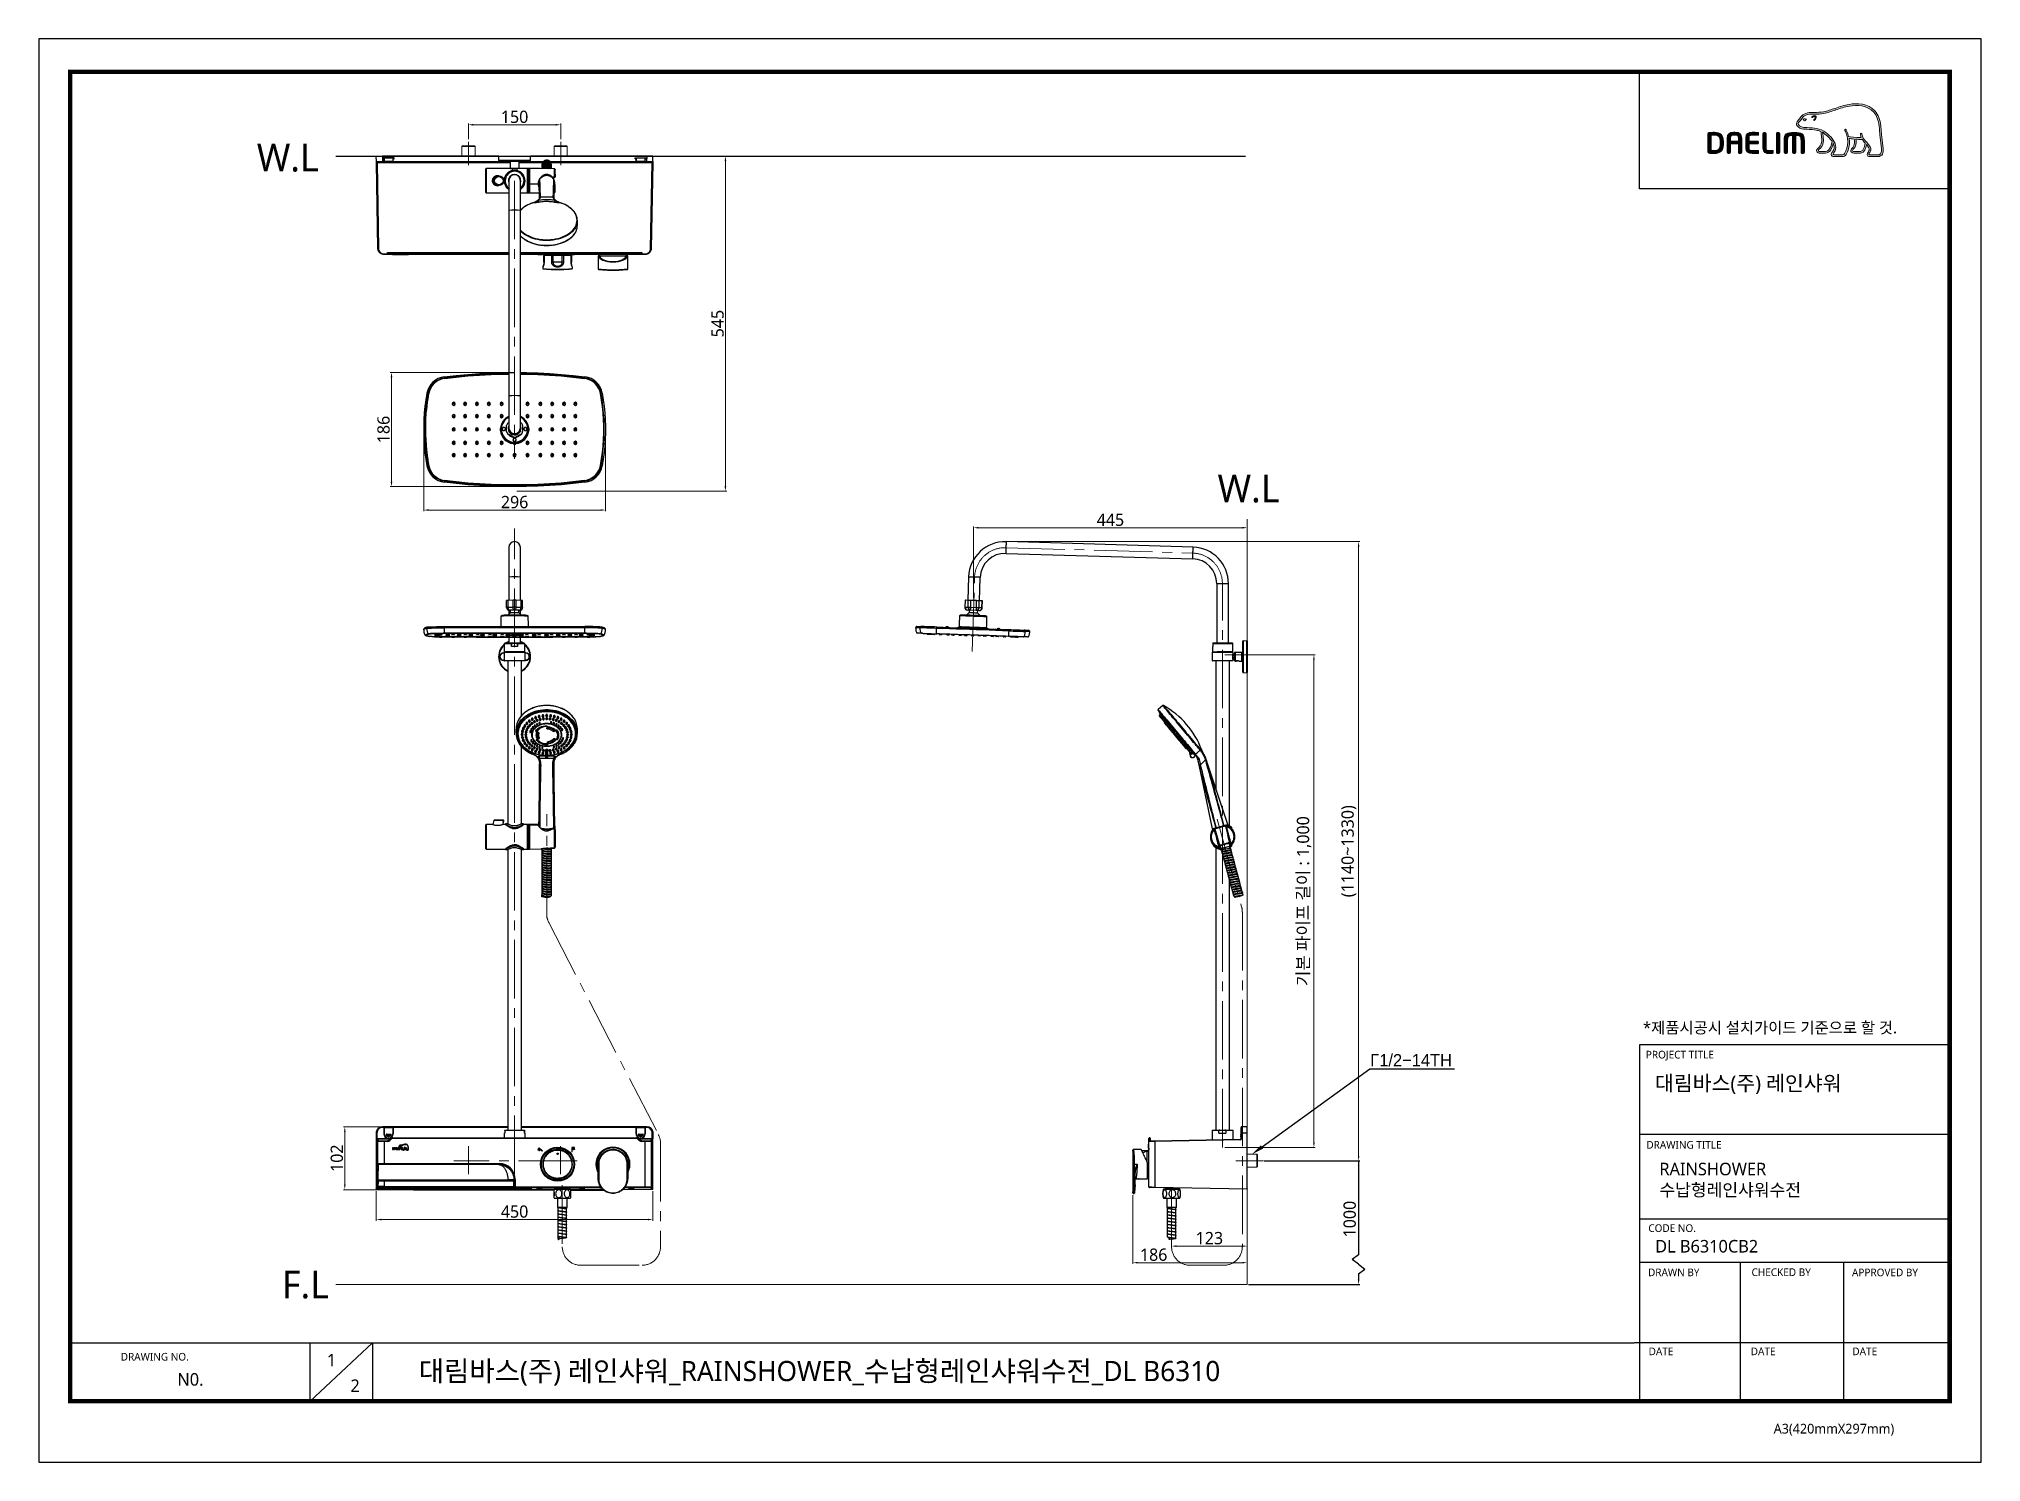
# Model space of a CAD drawing. Extents: x -2463 to 697, y 0 to 2315.
import ezdxf
from ezdxf import colors
from ezdxf.entities.mleader import LeaderData, LeaderLine
from ezdxf.math import Vec2, Vec3

# ---------------------------------------------------------------- set-up
doc = ezdxf.new("R2010")
doc.units = 0
doc.header["$LTSCALE"] = 10
doc.header["$MEASUREMENT"] = 0
doc.header["$PDMODE"] = 3
doc.header["$PDSIZE"] = -10
doc.linetypes.add('CENTER2', pattern=[28.575, 19.05, -3.175, 3.175, -3.175])
doc.layers.get('0').update_dxf_attribs({"linetype": 'CONTINUOUS'})
doc.layers.get('DEFPOINTS').update_dxf_attribs({"linetype": 'CONTINUOUS'})
doc.layers.add('1', color=7, linetype='CONTINUOUS', true_color=0xffffff)
for name, color, linetype, lineweight in [('Cneter', 1, 'CENTER2', 13), ('레이어 1', 7, 'CONTINUOUS', 0), ('치수선', 7, 'CONTINUOUS', 20)]:
    doc.layers.add(name, color=color, linetype=linetype, lineweight=lineweight)
doc.styles.add('Daelim Dimension', font='NanumGothic.ttf')
doc.styles.get("Standard").update_dxf_attribs({"font": 'SYMBOL'})
doc.dimstyles.new('DEFAULT', dxfattribs={"dimscale": 2, "dimtxt": 2, "dimasz": 2, "dimexe": 0, "dimexo": 2, "dimgap": 1, "dimtad": 1, "dimdec": 1, "dimzin": 9, "dimdsep": 46, "dimtxsty": 'Daelim Dimension', "dimcen": 0.5, "dimclrd": 252, "dimclre": 252, "dimclrt": 3, "dimadec": 1, "dimazin": 0, "dimtfac": 1, "dimtdec": 1, "dimtix": 1, "dimtmove": 0, "dimatfit": 3, "dimfxl": 1, "dimtolj": 1, "dimtzin": 1, "dimlwd": 9, "dimlwe": 9, "dimarcsym": 0})

msp = doc.modelspace()

# ---------------------------------------------------------------- texts
at = {"color": 5, "ltscale": 40, "style": 'Daelim Dimension'}
for s, height, p in [('PROJECT TITLE', 12.468, (151.1, 656.6)), ('DRAWING TITLE', 12.468, (151.9, 509.9)), ('CODE NO.', 12.47, (155.1, 374.4)), ('DRAWN BY', 12.47, (154.6, 302.5)), ('CHECKED BY', 12.47, (323, 302.7)), ('APPROVED BY', 12.468, (486.4, 302.3)), ('DRAWING NO.', 12.468, (-2329.8, 165.2)), ('DATE', 12.47, (155.6, 174)), ('DATE', 12.47, (321.7, 174)), ('DATE', 12.47, (487, 174)), ('A3(420mmX297mm)', 15.736, (359, 46.6))]:
    msp.add_text(s, height=height, dxfattribs=at).set_placement(p)
at = {"attachment_point": 1, "style": 'Daelim Dimension'}
for s, insert, char_height, width in [('*제품시공시 설치가이드 기준으로 할 것.', (146.4, 715.8), 18.364, 493.568), ('대림바스(주) 레인샤워', (166, 628.5), 24.441, 392.828), (' RAINSHOWER\\P 수납형레인샤워수전', (166.2, 487), 20.404, 343.379), ('DL B6310CB2', (166.2, 361.4), 20.404, 343.379), ('1', (-1994.5, 176.1), 20.4, 28.476), ('N0. ', (-2237.7, 144.8), 20.4, 128.002), ('2', (-1956.2, 134.5), 20.4, 28.476)]:
    msp.add_mtext(s, dxfattribs=dict(at, insert=insert, char_height=char_height, width=width))
at = {"color": 7, "ltscale": 0.5, "insert": (-330.6, 395.3), "char_height": 20, "attachment_point": 5, "rotation": 90, "style": 'Daelim Dimension'}
msp.add_mtext('\\A1;1000', dxfattribs=at)
at = {"color": 2, "insert": (-1845, 164.6), "char_height": 32.792, "width": 1690.827, "attachment_point": 1, "style": 'Daelim Dimension'}
msp.add_mtext('대림바스(주) 레인샤워_RAINSHOWER_수납형레인샤워수전_DL B6310', dxfattribs=at)
at = {"layer": '치수선', "char_height": 45, "attachment_point": 3, "style": 'Daelim Dimension'}
for s, insert in [('W.L', (-2007.5, 2144.4)), ('W.L', (-444.6, 1606.2)), ('F.L', (-1990.9, 311.5))]:
    msp.add_mtext_dynamic_manual_height_columns(s, width=17.411, gutter_width=12.5, heights=[0], dxfattribs=dict(at, insert=insert))

# ---------------------------------------------------------------- blocks, each defined once
blk = doc.blocks.new('*D35')
at = {"color": 5, "lineweight": 9, "ltscale": 0.5, "transparency": 16777216}
for p, q in [((-1764.1, 2151.7), (-1764.1, 2177.3)), ((-1756.1, 2175.3), (-1622.1, 2175.3)), ((-1614.1, 2151.7), (-1614.1, 2177.3))]:
    blk.add_line(p, q, dxfattribs=at)
at = {"color": 5, "ltscale": 0.5, "transparency": 16777216}
for points in [[(-1756.1, 2176.6), (-1756.1, 2173.9), (-1764.1, 2175.3)], [(-1622.1, 2176.6), (-1622.1, 2173.9), (-1614.1, 2175.3)]]:
    blk.add_solid(points, dxfattribs=at)
at = {"layer": 'DEFPOINTS', "color": 0, "ltscale": 0.5, "transparency": 16777216}
for p in [(-1614.1, 2175.3), (-1764.1, 2147.7), (-1614.1, 2147.7)]:
    blk.add_point(p, dxfattribs=at)
at = {"color": 7, "ltscale": 0.5, "transparency": 16777216, "insert": (-1689.1, 2188.1), "char_height": 20, "attachment_point": 5, "style": 'Daelim Dimension'}
blk.add_mtext('\\A1;150', dxfattribs=at)
blk = doc.blocks.new('*D32')
at = {"color": 5, "lineweight": 9, "ltscale": 0.5, "transparency": 16777216}
for p, q in [((-533.7, 1313.2), (-386.9, 1313.2)), ((-388.9, 519.8), (-388.9, 1305.2)), ((-533.7, 511.8), (-386.9, 511.8))]:
    blk.add_line(p, q, dxfattribs=at)
at = {"color": 5, "ltscale": 0.5, "transparency": 16777216}
for points in [[(-390.2, 1305.2), (-387.5, 1305.2), (-388.9, 1313.2)], [(-390.2, 519.8), (-387.5, 519.8), (-388.9, 511.8)]]:
    blk.add_solid(points, dxfattribs=at)
at = {"layer": 'DEFPOINTS', "color": 0, "ltscale": 0.5, "transparency": 16777216}
for p in [(-537.7, 1313.2), (-388.9, 1313.2), (-537.7, 511.8)]:
    blk.add_point(p, dxfattribs=at)
at = {"color": 7, "ltscale": 0.5, "transparency": 16777216, "insert": (-404.8, 912.5), "char_height": 20, "attachment_point": 5, "rotation": 90, "style": 'Daelim Dimension'}
blk.add_mtext('\\A1;기본 파이프 길이 : 1,000', dxfattribs=at)
blk = doc.blocks.new('*D33')
at = {"color": 5, "lineweight": 9, "ltscale": 0.5, "transparency": 16777216}
for p, q in [((-885.1, 1497.2), (-314.2, 1497.2)), ((-316.2, 1489.2), (-316.2, 498.2)), ((-466, 490.2), (-314.2, 490.2))]:
    blk.add_line(p, q, dxfattribs=at)
at = {"color": 5, "ltscale": 0.5, "transparency": 16777216}
for points in [[(-317.5, 1489.2), (-314.8, 1489.2), (-316.2, 1497.2)], [(-317.5, 498.2), (-314.8, 498.2), (-316.2, 490.2)]]:
    blk.add_solid(points, dxfattribs=at)
at = {"layer": 'DEFPOINTS', "color": 0, "ltscale": 0.5, "transparency": 16777216}
for p in [(-889.1, 1497.2), (-470, 490.2), (-316.2, 490.2)]:
    blk.add_point(p, dxfattribs=at)
at = {"color": 7, "ltscale": 0.5, "transparency": 16777216, "insert": (-331.9, 993.7), "char_height": 20, "attachment_point": 5, "rotation": 90, "style": 'Daelim Dimension'}
blk.add_mtext('\\A1;(1140~1330)', dxfattribs=at)
blk = doc.blocks.new('*D36')
at = {"color": 5, "lineweight": 9, "ltscale": 0.5, "transparency": 16777216}
for p, q in [((-942.5, 1405.4), (-942.5, 1521.9)), ((-505.4, 1519.9), (-934.5, 1519.9)), ((-497.4, 1339.8), (-497.4, 1521.9))]:
    blk.add_line(p, q, dxfattribs=at)
at = {"color": 5, "ltscale": 0.5, "transparency": 16777216}
for points in [[(-934.5, 1521.2), (-934.5, 1518.5), (-942.5, 1519.9)], [(-505.4, 1521.2), (-505.4, 1518.5), (-497.4, 1519.9)]]:
    blk.add_solid(points, dxfattribs=at)
at = {"layer": 'DEFPOINTS', "color": 0, "ltscale": 0.5, "transparency": 16777216}
for p in [(-942.5, 1519.9), (-942.5, 1401.4), (-497.4, 1335.8)]:
    blk.add_point(p, dxfattribs=at)
at = {"color": 7, "ltscale": 0.5, "transparency": 16777216, "insert": (-719.9, 1532.7), "char_height": 20, "attachment_point": 5, "style": 'Daelim Dimension'}
blk.add_mtext('\\A1;445', dxfattribs=at)
blk = doc.blocks.new('*D37')
at = {"color": 5, "lineweight": 9, "ltscale": 0.5, "transparency": 16777216}
for p, q in [((-620.4, 358.6), (-620.4, 349.4)), ((-612.4, 351.4), (-505.4, 351.4)), ((-497.4, 358.6), (-497.4, 349.4))]:
    blk.add_line(p, q, dxfattribs=at)
at = {"color": 5, "ltscale": 0.5, "transparency": 16777216}
for points in [[(-612.4, 352.7), (-612.4, 350), (-620.4, 351.4)], [(-505.4, 352.7), (-505.4, 350), (-497.4, 351.4)]]:
    blk.add_solid(points, dxfattribs=at)
at = {"layer": 'DEFPOINTS', "color": 0, "ltscale": 0.5, "transparency": 16777216}
for p in [(-620.4, 362.6), (-497.4, 362.6), (-497.4, 351.4)]:
    blk.add_point(p, dxfattribs=at)
at = {"color": 7, "ltscale": 0.5, "transparency": 16777216, "insert": (-558.9, 364.3), "char_height": 20, "attachment_point": 5, "style": 'Daelim Dimension'}
blk.add_mtext('\\A1;123', dxfattribs=at)
blk = doc.blocks.new('*D38')
at = {"color": 5, "lineweight": 9, "ltscale": 0.5, "transparency": 16777216}
for p, q in [((-683.4, 434), (-683.4, 322.4)), ((-497.4, 358.6), (-497.4, 322.4)), ((-675.4, 324.4), (-505.4, 324.4))]:
    blk.add_line(p, q, dxfattribs=at)
at = {"color": 5, "ltscale": 0.5, "transparency": 16777216}
for points in [[(-675.4, 325.8), (-675.4, 323.1), (-683.4, 324.4)], [(-505.4, 325.8), (-505.4, 323.1), (-497.4, 324.4)]]:
    blk.add_solid(points, dxfattribs=at)
at = {"layer": 'DEFPOINTS', "color": 0, "ltscale": 0.5, "transparency": 16777216}
for p in [(-683.4, 438), (-497.4, 362.6), (-497.4, 324.4)]:
    blk.add_point(p, dxfattribs=at)
at = {"color": 7, "ltscale": 0.5, "transparency": 16777216, "insert": (-649.6, 337.3), "char_height": 20, "attachment_point": 5, "style": 'Daelim Dimension'}
blk.add_mtext('\\A1;186', dxfattribs=at)
blk = doc.blocks.new('*D39')
at = {"color": 5, "lineweight": 9, "ltscale": 0.5, "transparency": 16777216}
for p, q in [((-1460.1, 2124.3), (-1344.1, 2124.3)), ((-1346.1, 2116.3), (-1346.1, 1587.5)), ((-1685.2, 1579.5), (-1344.1, 1579.5))]:
    blk.add_line(p, q, dxfattribs=at)
at = {"color": 5, "ltscale": 0.5, "transparency": 16777216}
for points in [[(-1347.5, 2116.3), (-1344.8, 2116.3), (-1346.1, 2124.3)], [(-1347.5, 1587.5), (-1344.8, 1587.5), (-1346.1, 1579.5)]]:
    blk.add_solid(points, dxfattribs=at)
at = {"layer": 'DEFPOINTS', "color": 0, "ltscale": 0.5, "transparency": 16777216}
for p in [(-1464.1, 2124.3), (-1689.2, 1579.5), (-1346.1, 1579.5)]:
    blk.add_point(p, dxfattribs=at)
at = {"color": 7, "ltscale": 0.5, "transparency": 16777216, "insert": (-1358.9, 1851.9), "char_height": 20, "attachment_point": 5, "rotation": 90, "style": 'Daelim Dimension'}
blk.add_mtext('\\A1;545', dxfattribs=at)
blk = doc.blocks.new('*D40')
at = {"color": 5, "lineweight": 9, "ltscale": 0.5, "transparency": 16777216}
for p, q in [((-1914.1, 440.8), (-1914.1, 392.6)), ((-1464.1, 440.8), (-1464.1, 392.6)), ((-1906.1, 394.6), (-1472.1, 394.6))]:
    blk.add_line(p, q, dxfattribs=at)
at = {"color": 5, "ltscale": 0.5, "transparency": 16777216}
for points in [[(-1906.1, 395.9), (-1906.1, 393.3), (-1914.1, 394.6)], [(-1472.1, 395.9), (-1472.1, 393.3), (-1464.1, 394.6)]]:
    blk.add_solid(points, dxfattribs=at)
at = {"layer": 'DEFPOINTS', "color": 0, "ltscale": 0.5, "transparency": 16777216}
for p in [(-1914.1, 444.8), (-1464.1, 444.8), (-1464.1, 394.6)]:
    blk.add_point(p, dxfattribs=at)
at = {"color": 7, "ltscale": 0.5, "transparency": 16777216, "insert": (-1689.1, 407.5), "char_height": 20, "attachment_point": 5, "style": 'Daelim Dimension'}
blk.add_mtext('\\A1;450', dxfattribs=at)
blk = doc.blocks.new('*D41')
at = {"color": 5, "lineweight": 9, "ltscale": 0.5, "transparency": 16777216}
for p, q in [((-1908.1, 545.6), (-1967.3, 545.6)), ((-1965.3, 451.2), (-1965.3, 537.6)), ((-1851.9, 443.2), (-1967.3, 443.2))]:
    blk.add_line(p, q, dxfattribs=at)
at = {"color": 5, "ltscale": 0.5, "transparency": 16777216}
for points in [[(-1966.6, 537.6), (-1964, 537.6), (-1965.3, 545.6)], [(-1966.6, 451.2), (-1964, 451.2), (-1965.3, 443.2)]]:
    blk.add_solid(points, dxfattribs=at)
at = {"layer": 'DEFPOINTS', "color": 0, "ltscale": 0.5, "transparency": 16777216}
for p in [(-1965.3, 545.6), (-1904.1, 545.6), (-1847.9, 443.2)]:
    blk.add_point(p, dxfattribs=at)
at = {"color": 7, "ltscale": 0.5, "transparency": 16777216, "insert": (-1978.2, 494.4), "char_height": 20, "attachment_point": 5, "rotation": 90, "style": 'Daelim Dimension'}
blk.add_mtext('\\A1;102', dxfattribs=at)
blk = doc.blocks.new('*D42')
at = {"color": 5, "lineweight": 9, "ltscale": 0.5, "transparency": 16777216}
for p, q in [((-1693.1, 1772.6), (-1891.3, 1772.6)), ((-1889.3, 1594.7), (-1889.3, 1764.6)), ((-1693.1, 1586.7), (-1891.3, 1586.7))]:
    blk.add_line(p, q, dxfattribs=at)
at = {"color": 5, "ltscale": 0.5, "transparency": 16777216}
for points in [[(-1890.7, 1764.6), (-1888, 1764.6), (-1889.3, 1772.6)], [(-1890.7, 1594.7), (-1888, 1594.7), (-1889.3, 1586.7)]]:
    blk.add_solid(points, dxfattribs=at)
at = {"layer": 'DEFPOINTS', "color": 0, "ltscale": 0.5, "transparency": 16777216}
for p in [(-1889.3, 1772.6), (-1689.1, 1772.6), (-1689.1, 1586.7)]:
    blk.add_point(p, dxfattribs=at)
at = {"color": 7, "ltscale": 0.5, "transparency": 16777216, "insert": (-1902.2, 1679.6), "char_height": 20, "attachment_point": 5, "rotation": 90, "style": 'Daelim Dimension'}
blk.add_mtext('\\A1;186', dxfattribs=at)
blk = doc.blocks.new('*D43')
at = {"color": 5, "lineweight": 9, "ltscale": 0.5, "transparency": 16777216}
for p, q in [((-1837, 1675.6), (-1837, 1546.6)), ((-1541.2, 1675.6), (-1541.2, 1546.6)), ((-1829, 1548.6), (-1549.2, 1548.6))]:
    blk.add_line(p, q, dxfattribs=at)
at = {"color": 5, "ltscale": 0.5, "transparency": 16777216}
for points in [[(-1829, 1550), (-1829, 1547.3), (-1837, 1548.6)], [(-1549.2, 1550), (-1549.2, 1547.3), (-1541.2, 1548.6)]]:
    blk.add_solid(points, dxfattribs=at)
at = {"layer": 'DEFPOINTS', "color": 0, "ltscale": 0.5, "transparency": 16777216}
for p in [(-1837, 1679.6), (-1541.2, 1679.6), (-1541.2, 1548.6)]:
    blk.add_point(p, dxfattribs=at)
at = {"color": 7, "ltscale": 0.5, "transparency": 16777216, "insert": (-1689.1, 1561.5), "char_height": 20, "attachment_point": 5, "style": 'Daelim Dimension'}
blk.add_mtext('\\A1;296', dxfattribs=at)

# ---------------------------------------------------------------- dimensions: what is measured, and where the dimension line sits
at = {"color": 5, "ltscale": 0.5}
for base, p1, p2, picture, middle in [((-1614.1, 2175.3), (-1764.1, 2147.7), (-1614.1, 2147.7), '*D35', (-1689.1, 2188.1)), ((-1541.2, 1548.6), (-1837, 1679.6), (-1541.2, 1679.6), '*D43', (-1689.1, 1561.5)), ((-942.5, 1519.9), (-497.4, 1335.8), (-942.5, 1401.4), '*D36', (-719.9, 1532.7)), ((-1464.1, 394.6), (-1914.1, 444.8), (-1464.1, 444.8), '*D40', (-1689.1, 407.5)), ((-497.4, 351.4), (-620.4, 362.6), (-497.4, 362.6), '*D37', (-558.9, 364.3))]:
    dim = msp.add_linear_dim(base=base, p1=p1, p2=p2, dimstyle='DEFAULT', override={"dimtxt": 10, "dimasz": 4, "dimexe": 1, "dimdec": 0, "dimclrd": 5, "dimclre": 5, "dimclrt": 7}, dxfattribs=at)
    dim.commit()
    dim.dimension.update_dxf_attribs({"geometry": picture, "text_midpoint": middle})
for base, p1, p2, picture, middle in [((-1346.1, 1579.5), (-1464.1, 2124.3), (-1689.2, 1579.5), '*D39', (-1358.9, 1851.9)), ((-1889.3, 1772.6), (-1689.1, 1586.7), (-1689.1, 1772.6), '*D42', (-1902.2, 1679.6)), ((-1965.3, 545.6), (-1847.9, 443.2), (-1904.1, 545.6), '*D41', (-1978.2, 494.4))]:
    dim = msp.add_linear_dim(base=base, p1=p1, p2=p2, angle=90, dimstyle='DEFAULT', override={"dimtxt": 10, "dimasz": 4, "dimexe": 1, "dimdec": 0, "dimclrd": 5, "dimclre": 5, "dimclrt": 7}, dxfattribs=at)
    dim.commit()
    dim.dimension.update_dxf_attribs({"geometry": picture, "text_midpoint": middle})
for base, p1, p2, text, picture, middle in [((-316.2, 490.2), (-889.1, 1497.2), (-470, 490.2), '(1140~1330)', '*D33', (-331.9, 993.7)), ((-388.9, 1313.2), (-537.7, 511.8), (-537.7, 1313.2), '기본 파이프 길이 : 1,000', '*D32', (-404.8, 912.5))]:
    dim = msp.add_linear_dim(base=base, p1=p1, p2=p2, angle=90, text=text, dimstyle='DEFAULT', override={"dimtxt": 10, "dimasz": 4, "dimexe": 1, "dimdec": 0, "dimclrd": 5, "dimclre": 5, "dimclrt": 7}, dxfattribs=at)
    dim.commit()
    dim.dimension.update_dxf_attribs({"geometry": picture, "text_midpoint": middle})
dim = msp.add_linear_dim(base=(-497.4, 324.4), p1=(-683.4, 438), p2=(-497.4, 362.6), dimstyle='DEFAULT', override={"dimtxt": 10, "dimasz": 4, "dimexe": 1, "dimdec": 0, "dimclrd": 5, "dimclre": 5, "dimclrt": 7}, dxfattribs=at)
dim.commit()
dim.dimension.update_dxf_attribs({"geometry": '*D38', "text_midpoint": (-649.6, 324.4), "dimtype": 160})

# ---------------------------------------------------------------- hatches: boundary and pattern name
at = {"layer": '레이어 1'}
h = msp.add_hatch(color=5, dxfattribs=at)
h.dxf.hatch_style = 1
edge = h.paths.add_edge_path(flags=16)
edge.add_spline(control_points=[(532.7, 2128), (531.3, 2126.4), (529.5, 2126.4), (529.5, 2126.4), (529.5, 2126.4), (515.5, 2126.4), (515.5, 2126.4), (515, 2126.4), (514.6, 2126.6), (514.3, 2126.8), (514.1, 2127), (514, 2127.3), (514, 2127.7), (514, 2128.5), (514.6, 2129.2), (515.2, 2130), (515.8, 2130.7), (516.3, 2131.4), (516.6, 2132.3), (517.4, 2134.3), (517.3, 2136.5), (516.4, 2138.5), (514.7, 2142), (512.3, 2144.7), (509.9, 2147.4), (509.9, 2147.4), (509.1, 2148.2), (509.1, 2148.2), (506, 2151.7), (502.9, 2155.2), (502.6, 2160), (502.5, 2161), (502.1, 2161.6), (501.5, 2161.6), (501.5, 2161.6), (500.6, 2161.1), (500.6, 2161.1), (500.3, 2160.8), (500.2, 2160.4), (500.2, 2160), (500.2, 2160), (500.2, 2159.8), (500.2, 2159.8), (500.3, 2158.1), (500.7, 2156.4), (501.5, 2154.6), (501.5, 2154.6), (501.5, 2154.4), (501.5, 2154.4), (501.5, 2154.4), (501.3, 2154.4), (501.3, 2154.4), (492.4, 2154.1), (483.6, 2155.8), (481, 2156.4), (479.4, 2162.8), (476.8, 2167), (476.7, 2167.2), (476.5, 2167.5), (476.2, 2167.8), (475.9, 2167.9), (475.9, 2167.9), (475.1, 2167.8), (475, 2167.8), (475, 2167.7), (474.8, 2167.5), (474.6, 2167.1), (474.6, 2167.1), (474.5, 2166.8), (474.5, 2166.8), (474.5, 2166.8), (474.8, 2165.9), (474.8, 2165.9), (475, 2165.6), (479.6, 2157.5), (479.6, 2146.9), (479.6, 2140.3), (477.8, 2134.1), (474.4, 2128.4), (473.6, 2127), (472.5, 2126.4), (470.9, 2126.4), (470.9, 2126.4), (457.2, 2126.4), (457.2, 2126.4), (456.7, 2126.4), (455.8, 2126.8), (455.8, 2127.7), (455.8, 2128.3), (456.3, 2129.2), (457.1, 2130.1), (462.8, 2136.5), (459.5, 2146.5), (454, 2153.1), (448.7, 2159.4), (440.1, 2167.4), (428.9, 2169.4), (425, 2170.1), (418.5, 2170.4), (413.3, 2170.8), (413.3, 2170.8), (408, 2171.1), (408, 2171.1), (405.2, 2171.3), (400.8, 2173), (399.4, 2175.5), (398.8, 2176.6), (398.9, 2177.7), (399.6, 2178.9), (400.1, 2179.7), (400.7, 2180.4), (401.5, 2181.1), (402.3, 2182), (403.2, 2182.9), (403.9, 2184.1), (403.9, 2184.1), (404.1, 2184.5), (404.1, 2184.5), (406.8, 2189.6), (412.3, 2192.3), (420.4, 2192.5), (420.4, 2192.5), (425, 2192.5), (425, 2192.5), (430.1, 2192.6), (435.8, 2192.6), (440.5, 2193.6), (447.1, 2195), (453.7, 2197.3), (459.6, 2199.3), (459.6, 2199.3), (459.7, 2199.4), (459.7, 2199.4), (467, 2201.8), (474.5, 2204.4), (482.1, 2205.6), (494.3, 2207.7), (511.2, 2207.6), (521.7, 2195.7), (526.6, 2190.2), (529.6, 2182.7), (530.7, 2173.2), (530.7, 2173.2), (530.6, 2173.3), (530.6, 2173.3), (530.7, 2173.1), (530.7, 2172.1), (531.2, 2166.1), (531.3, 2163.2), (531.4, 2160.2), (532.2, 2154.7), (532.2, 2154.7), (534.3, 2136.2), (534.3, 2136.2), (534.3, 2136.2), (534.5, 2134), (534.5, 2134), (534.5, 2131.3), (533.9, 2129.3), (532.7, 2128)], knot_values=[0, 0, 0, 0, 1, 1, 1, 2, 2, 2, 3, 3, 3, 4, 4, 4, 5, 5, 5, 6, 6, 6, 7, 7, 7, 8, 8, 8, 9, 9, 9, 10, 10, 10, 11, 11, 11, 12, 12, 12, 13, 13, 13, 14, 14, 14, 15, 15, 15, 16, 16, 16, 17, 17, 17, 18, 18, 18, 19, 19, 19, 20, 20, 20, 21, 21, 21, 22, 22, 22, 23, 23, 23, 24, 24, 24, 25, 25, 25, 26, 26, 26, 27, 27, 27, 28, 28, 28, 29, 29, 29, 30, 30, 30, 31, 31, 31, 32, 32, 32, 33, 33, 33, 34, 34, 34, 35, 35, 35, 36, 36, 36, 37, 37, 37, 38, 38, 38, 39, 39, 39, 40, 40, 40, 41, 41, 41, 42, 42, 42, 43, 43, 43, 44, 44, 44, 45, 45, 45, 46, 46, 46, 47, 47, 47, 48, 48, 48, 49, 49, 49, 50, 50, 50, 51, 51, 51, 52, 52, 52, 53, 53, 53, 53], degree=3, periodic=0)
edge = h.paths.add_edge_path(flags=16)
edge.add_spline(control_points=[(500.4, 2132), (500.4, 2132), (489, 2132), (489, 2132), (488.2, 2132), (487.5, 2132.6), (487.5, 2133.5), (487.5, 2134.1), (488, 2134.9), (488.5, 2135.4), (490.8, 2137.6), (493.2, 2140.7), (493.2, 2146.5), (493.2, 2146.5), (493, 2149.1), (493, 2149.1), (493, 2149.1), (492.6, 2151.7), (492.6, 2151.7), (492.6, 2151.7), (492.6, 2151.8), (492.6, 2151.8), (492.6, 2151.8), (492.8, 2151.8), (492.8, 2151.8), (494.9, 2151.7), (499, 2151.4), (503, 2151.6), (504, 2150), (505.6, 2148), (507.9, 2145.2), (507.8, 2143.9), (506.7, 2132), (500.4, 2132)], knot_values=[0, 0, 0, 0, 1, 1, 1, 2, 2, 2, 3, 3, 3, 4, 4, 4, 5, 5, 5, 6, 6, 6, 7, 7, 7, 8, 8, 8, 9, 9, 9, 10, 10, 10, 11, 11, 11, 11], degree=3, periodic=0)
edge = h.paths.add_edge_path(flags=16)
edge.add_spline(control_points=[(443.2, 2132), (443.2, 2132), (433.2, 2132), (433.2, 2132), (432.5, 2132), (431.7, 2132.6), (431.7, 2133.5), (431.7, 2134.1), (432.2, 2134.7), (433, 2135.4), (435.5, 2137.4), (439.4, 2140.5), (439.8, 2148.9), (439.8, 2148.9), (439.8, 2151.2), (439.8, 2151.2), (439.8, 2154.8), (439, 2159.1), (438.2, 2163), (438.2, 2163), (438.1, 2163.4), (438.1, 2163.4), (438.1, 2163.4), (438.4, 2163.1), (438.4, 2163.1), (439.9, 2162.2), (448.1, 2156.7), (453.9, 2148.5), (453.4, 2144.6), (451.2, 2132), (443.2, 2132)], knot_values=[0, 0, 0, 0, 1, 1, 1, 2, 2, 2, 3, 3, 3, 4, 4, 4, 5, 5, 5, 6, 6, 6, 7, 7, 7, 8, 8, 8, 9, 9, 9, 10, 10, 10, 10], degree=3, periodic=0)
edge = h.paths.add_edge_path()
edge.add_spline(control_points=[(537.1, 2136.5), (537.1, 2136.5), (535, 2155.1), (535, 2155.1), (534.2, 2160.6), (534.1, 2163.6), (534, 2166.2), (534, 2166.2), (533.5, 2173.5), (533.5, 2173.5), (532.4, 2183.6), (529.1, 2191.7), (523.9, 2197.6), (512.4, 2210.4), (494.6, 2210.6), (481.6, 2208.4), (473.7, 2207.1), (466.1, 2204.5), (458.8, 2202), (458.8, 2202), (458.5, 2201.9), (458.5, 2201.9), (452.8, 2200), (446.3, 2197.7), (439.9, 2196.4), (435.5, 2195.4), (430, 2195.4), (425.1, 2195.4), (425.1, 2195.4), (420.3, 2195.3), (420.3, 2195.3), (411.1, 2195.1), (404.8, 2191.9), (401.6, 2185.8), (401.6, 2185.8), (401.5, 2185.5), (401.5, 2185.5), (400.9, 2184.6), (400.2, 2183.8), (399.5, 2183.1), (398.7, 2182.4), (397.8, 2181.5), (397.2, 2180.4), (396.5, 2179.2), (396.2, 2178.1), (396.2, 2177), (396.2, 2176), (396.4, 2175.1), (396.9, 2174.2), (398.8, 2170.5), (404.4, 2168.5), (407.8, 2168.3), (407.8, 2168.3), (412.7, 2168), (412.8, 2168), (417.7, 2167.7), (424.5, 2167.3), (428.4, 2166.6), (430.7, 2166.2), (433.3, 2165.4), (435.7, 2164.2), (435.9, 2163.6), (437.2, 2158), (437.2, 2151.2), (437.2, 2151.2), (437.1, 2149), (437.1, 2149), (436.7, 2141.8), (433.6, 2139.3), (431.3, 2137.5), (431.1, 2137.3), (429, 2135.6), (428.9, 2133.5), (428.8, 2132.4), (429.1, 2131.3), (429.8, 2130.6), (430.6, 2129.7), (431.7, 2129.3), (433.2, 2129.3), (433.2, 2129.3), (443.2, 2129.3), (443.2, 2129.3), (450.7, 2129.3), (454.4, 2137.4), (455.6, 2144.9), (455.6, 2144.9), (455.6, 2146), (455.6, 2146), (455.6, 2146), (455.9, 2145.5), (455.9, 2145.5), (456.8, 2143.3), (457.4, 2140.8), (457.4, 2138.8), (457.4, 2136.1), (456.6, 2133.8), (455, 2132), (454.6, 2131.6), (452.6, 2129.6), (452.6, 2127.5), (452.6, 2127.5), (452.6, 2127.1), (452.6, 2127.1), (452.9, 2124.7), (454.9, 2123.6), (456.7, 2123.6), (456.7, 2123.6), (470.9, 2123.6), (470.9, 2123.6), (473.5, 2123.6), (475.5, 2124.8), (476.8, 2126.9), (480.5, 2132.9), (482.3, 2139.5), (482.3, 2146.3), (482.3, 2148.4), (482.1, 2150.7), (481.7, 2153.1), (481.7, 2153.1), (481.7, 2153.3), (481.7, 2153.3), (481.7, 2153.3), (481.9, 2153.2), (481.9, 2153.2), (483.6, 2152.9), (486.3, 2152.4), (489.7, 2152.1), (489.7, 2152.1), (489.8, 2152.1), (489.8, 2152.1), (489.8, 2152.1), (490.3, 2149.5), (490.3, 2149.5), (490.3, 2149.5), (490.4, 2148.8), (490.4, 2148.8), (490.4, 2148.8), (490.5, 2146.5), (490.5, 2146.5), (490.5, 2141), (488, 2138.6), (486.6, 2137.3), (486.6, 2137.3), (484.7, 2135.4), (484.5, 2133.7), (484.5, 2133.7), (484.5, 2133.1), (484.5, 2133.1), (484.5, 2132.6), (484.6, 2131.6), (485.5, 2130.6), (486.4, 2129.7), (487.6, 2129.3), (489.3, 2129.3), (489.3, 2129.3), (500.4, 2129.3), (500.4, 2129.3), (507.1, 2129.3), (509.1, 2137.9), (510, 2142.7), (510, 2142.7), (510, 2143.1), (510, 2143.1), (510, 2143.1), (510.3, 2142.8), (510.3, 2142.8), (511.8, 2140.8), (513.2, 2138.6), (513.8, 2137.2), (514.2, 2136.5), (514.3, 2135.7), (514.3, 2134.9), (514.3, 2134.9), (514.1, 2133.3), (514.1, 2133.3), (513.8, 2132.5), (513.2, 2131.7), (512.7, 2130.9), (511.8, 2129.8), (510.9, 2128.6), (510.9, 2127.2), (510.9, 2127.2), (511, 2126.5), (511, 2126.5), (511.4, 2124.6), (512.9, 2123.6), (515.2, 2123.6), (515.2, 2123.6), (529.5, 2123.6), (529.5, 2123.6), (529.8, 2123.6), (532.5, 2123.7), (534.7, 2126), (536.5, 2127.9), (537.3, 2130.5), (537.3, 2133.9), (537.3, 2133.9), (537.2, 2136.5), (537.1, 2136.5)], knot_values=[0, 0, 0, 0, 1, 1, 1, 2, 2, 2, 3, 3, 3, 4, 4, 4, 5, 5, 5, 6, 6, 6, 7, 7, 7, 8, 8, 8, 9, 9, 9, 10, 10, 10, 11, 11, 11, 12, 12, 12, 13, 13, 13, 14, 14, 14, 15, 15, 15, 16, 16, 16, 17, 17, 17, 18, 18, 18, 19, 19, 19, 20, 20, 20, 21, 21, 21, 22, 22, 22, 23, 23, 23, 24, 24, 24, 25, 25, 25, 26, 26, 26, 27, 27, 27, 28, 28, 28, 29, 29, 29, 30, 30, 30, 31, 31, 31, 32, 32, 32, 33, 33, 33, 34, 34, 34, 35, 35, 35, 36, 36, 36, 37, 37, 37, 38, 38, 38, 39, 39, 39, 40, 40, 40, 41, 41, 41, 42, 42, 42, 43, 43, 43, 44, 44, 44, 45, 45, 45, 46, 46, 46, 47, 47, 47, 48, 48, 48, 49, 49, 49, 50, 50, 50, 51, 51, 51, 52, 52, 52, 53, 53, 53, 54, 54, 54, 55, 55, 55, 56, 56, 56, 57, 57, 57, 58, 58, 58, 59, 59, 59, 60, 60, 60, 61, 61, 61, 62, 62, 62, 63, 63, 63, 64, 64, 64, 65, 65, 65, 66, 66, 66, 66], degree=3, periodic=0)
edge = h.paths.add_edge_path(flags=0)
edge.add_spline(control_points=[(407.5, 2184.5), (407.5, 2184.5), (409.6, 2185.4), (412.2, 2184.4), (412.2, 2184.4), (412.5, 2184.3), (412.1, 2183.7), (410.8, 2182), (409.6, 2181.7), (409.6, 2181.7), (409.6, 2181.7), (408.7, 2181.4), (408.2, 2182), (407.2, 2183.2), (407.2, 2183.8), (407.2, 2183.8), (407.2, 2183.8), (407.1, 2184.4), (407.5, 2184.5)], knot_values=[0, 0, 0, 0, 1, 1, 1, 2, 2, 2, 3, 3, 3, 4, 4, 4, 5, 5, 5, 6, 6, 6, 6], degree=3, periodic=0)
edge = h.paths.add_edge_path(flags=0)
edge.add_spline(control_points=[(421.2, 2188.3), (420.9, 2188), (420.9, 2187.4), (421.2, 2187.1), (421.5, 2186.8), (422.1, 2186.9), (422.4, 2187.2), (422.5, 2187.4), (424.2, 2189.4), (425.7, 2188.4), (426.2, 2188), (426.5, 2187.4), (426.4, 2186.7), (426.3, 2185.6), (425.3, 2184.3), (424.6, 2183.9), (424.2, 2183.7), (424, 2183.2), (424.1, 2182.7), (424.3, 2182.3), (424.8, 2182.2), (425.2, 2182.4), (426.5, 2183), (428, 2185), (428.2, 2186.8), (428.4, 2188.1), (427.8, 2189.1), (426.8, 2189.8), (424.6, 2191.4), (422.1, 2189.3), (421.2, 2188.3)], knot_values=[0, 0, 0, 0, 1, 1, 1, 2, 2, 2, 3, 3, 3, 4, 4, 4, 5, 5, 5, 6, 6, 6, 7, 7, 7, 8, 8, 8, 9, 9, 9, 10, 10, 10, 10], degree=3, periodic=0)
edge = h.paths.add_edge_path(flags=0)
edge.add_spline(control_points=[(420.9, 2186.8), (420.9, 2186.8), (420.9, 2186.8), (420.9, 2186.8), (420.9, 2186.8), (420.9, 2186.8), (420.9, 2186.8)], knot_values=[0, 0, 0, 0, 1, 1, 1, 2, 2, 2, 2], degree=3, periodic=0)
h = msp.add_hatch(color=5, dxfattribs=at)
h.dxf.hatch_style = 2
edge = h.paths.add_edge_path()
edge.add_spline(control_points=[(421.2, 2188.3), (420.9, 2188), (420.9, 2187.4), (421.2, 2187.1), (421.5, 2186.8), (422.1, 2186.9), (422.4, 2187.2), (422.5, 2187.4), (424.2, 2189.4), (425.7, 2188.4), (426.2, 2188), (426.5, 2187.4), (426.4, 2186.7), (426.3, 2185.6), (425.3, 2184.3), (424.6, 2183.9), (424.2, 2183.7), (424, 2183.2), (424.1, 2182.7), (424.3, 2182.3), (424.8, 2182.2), (425.2, 2182.4), (426.5, 2183), (428, 2185), (428.2, 2186.8), (428.4, 2188.1), (427.8, 2189.1), (426.8, 2189.8), (424.6, 2191.4), (422.1, 2189.3), (421.2, 2188.3)], knot_values=[0, 0, 0, 0, 1, 1, 1, 2, 2, 2, 3, 3, 3, 4, 4, 4, 5, 5, 5, 6, 6, 6, 7, 7, 7, 8, 8, 8, 9, 9, 9, 10, 10, 10, 10], degree=3, periodic=0)
h = msp.add_hatch(color=5, dxfattribs=at)
h.dxf.hatch_style = 2
edge = h.paths.add_edge_path()
edge.add_spline(control_points=[(271.9, 2142.8), (271.9, 2136.3), (268.9, 2133.2), (262.8, 2133.2), (262.8, 2133.2), (258.6, 2133.3), (257.6, 2133.3), (257.6, 2133.3), (257.6, 2158.2), (257.6, 2158.2), (259.7, 2158.4), (262.8, 2158.4), (262.8, 2158.4), (269.1, 2158.4), (271.9, 2155.4), (271.9, 2148.8), (271.9, 2148.8), (271.9, 2142.8), (271.9, 2142.8)], knot_values=[0, 0, 0, 0, 1, 1, 1, 2, 2, 2, 3, 3, 3, 4, 4, 4, 5, 5, 5, 6, 6, 6, 6], degree=3, periodic=0)
edge = h.paths.add_edge_path()
edge.add_spline(control_points=[(262.8, 2163.1), (259.4, 2163.1), (255, 2162.9), (253.6, 2162.6), (252.7, 2162.5), (252.1, 2161.8), (252.1, 2160.9), (252.1, 2160.9), (252.1, 2130.7), (252.1, 2130.7), (252.1, 2129.7), (252.7, 2129.1), (253.6, 2128.9), (255, 2128.7), (259.4, 2128.5), (262.8, 2128.5), (272.3, 2128.5), (277.2, 2133.5), (277.2, 2142.8), (277.2, 2142.8), (277.2, 2148.8), (277.2, 2148.8), (277.2, 2158.1), (272.3, 2163.1), (262.8, 2163.1)], knot_values=[0, 0, 0, 0, 1, 1, 1, 2, 2, 2, 3, 3, 3, 4, 4, 4, 5, 5, 5, 6, 6, 6, 7, 7, 7, 8, 8, 8, 8], degree=3, periodic=0)
h = msp.add_hatch(color=5, dxfattribs=at)
h.dxf.hatch_style = 2
edge = h.paths.add_edge_path()
edge.add_spline(control_points=[(301.6, 2148.8), (301.6, 2148.8), (288.9, 2148.8), (288.9, 2148.8), (288.9, 2149.3), (288.9, 2153.3), (288.9, 2153.3), (288.9, 2157.6), (290.1, 2158.3), (293.9, 2158.3), (293.9, 2158.3), (296.6, 2158.3), (296.6, 2158.3), (300.3, 2158.3), (301.6, 2157.6), (301.6, 2153.3), (301.6, 2153.3), (301.6, 2149.3), (301.6, 2148.8)], knot_values=[0, 0, 0, 0, 1, 1, 1, 2, 2, 2, 3, 3, 3, 4, 4, 4, 5, 5, 5, 6, 6, 6, 6], degree=3, periodic=0)
edge = h.paths.add_edge_path()
edge.add_spline(control_points=[(296.6, 2163.1), (296.6, 2163.1), (293.9, 2163.1), (293.9, 2163.1), (286.7, 2163.1), (283.5, 2160.1), (283.5, 2153.3), (283.5, 2153.3), (283.5, 2130.3), (283.5, 2130.3), (283.5, 2129.5), (284.1, 2128.8), (284.9, 2128.8), (284.9, 2128.8), (287.4, 2128.8), (287.4, 2128.8), (288.3, 2128.8), (288.9, 2129.6), (288.9, 2130.3), (288.9, 2130.3), (288.9, 2143.5), (288.9, 2144.1), (288.9, 2144.1), (301.6, 2144.1), (301.6, 2144.1), (301.6, 2143.5), (301.6, 2130.3), (301.6, 2130.3), (301.6, 2129.5), (302.2, 2128.8), (303, 2128.8), (303, 2128.8), (305.5, 2128.8), (305.5, 2128.8), (306.4, 2128.8), (307, 2129.6), (307, 2130.3), (307, 2130.3), (307, 2153.3), (307, 2153.3), (307, 2160.1), (303.8, 2163.1), (296.6, 2163.1)], knot_values=[0, 0, 0, 0, 1, 1, 1, 2, 2, 2, 3, 3, 3, 4, 4, 4, 5, 5, 5, 6, 6, 6, 7, 7, 7, 8, 8, 8, 9, 9, 9, 10, 10, 10, 11, 11, 11, 12, 12, 12, 13, 13, 13, 14, 14, 14, 14], degree=3, periodic=0)
h = msp.add_hatch(color=5, dxfattribs=at)
h.dxf.hatch_style = 2
edge = h.paths.add_edge_path()
edge.add_spline(control_points=[(313.8, 2154.3), (313.8, 2154.3), (313.8, 2137.3), (313.8, 2137.3), (313.8, 2131.4), (317.2, 2128.5), (324.2, 2128.5), (327.3, 2128.5), (331.5, 2128.6), (333.1, 2128.7), (333.1, 2128.7), (333.9, 2128.8), (333.9, 2128.8), (333.9, 2128.8), (334.2, 2128.8), (334.2, 2128.8), (334.2, 2128.8), (334.2, 2133.4), (334.2, 2133.4), (334.2, 2133.4), (324.2, 2133.4), (324.2, 2133.4), (319.2, 2133.4), (319.2, 2134.8), (319.2, 2137.3), (319.2, 2137.3), (319.2, 2143.6), (319.2, 2144.1), (319.8, 2144.1), (332.6, 2144.1), (332.6, 2144.1), (333.5, 2144.1), (334.2, 2144.8), (334.2, 2145.6), (334.2, 2145.6), (334.2, 2147.3), (334.2, 2147.3), (334.2, 2148.1), (333.5, 2148.8), (332.6, 2148.8), (332.6, 2148.8), (319.8, 2148.8), (319.2, 2148.8), (319.2, 2149.3), (319.2, 2154.3), (319.2, 2154.3), (319.2, 2156.8), (319.2, 2158.2), (324.2, 2158.2), (324.2, 2158.2), (334.2, 2158.2), (334.2, 2158.2), (334.2, 2158.2), (334.2, 2162.7), (334.2, 2162.7), (334.2, 2162.7), (333.1, 2162.8), (333.1, 2162.8), (331.2, 2163), (326.7, 2163.1), (324.2, 2163.1), (317.2, 2163.1), (313.8, 2160.2), (313.8, 2154.3)], knot_values=[0, 0, 0, 0, 1, 1, 1, 2, 2, 2, 3, 3, 3, 4, 4, 4, 5, 5, 5, 6, 6, 6, 7, 7, 7, 8, 8, 8, 9, 9, 9, 10, 10, 10, 11, 11, 11, 12, 12, 12, 13, 13, 13, 14, 14, 14, 15, 15, 15, 16, 16, 16, 17, 17, 17, 18, 18, 18, 19, 19, 19, 20, 20, 20, 21, 21, 21, 21], degree=3, periodic=0)
h = msp.add_hatch(color=5, dxfattribs=at)
h.dxf.hatch_style = 2
edge = h.paths.add_edge_path()
edge.add_spline(control_points=[(342.8, 2162.8), (342, 2162.8), (341.3, 2162.1), (341.3, 2161.3), (341.3, 2161.3), (341.3, 2137.3), (341.3, 2137.3), (341.3, 2129.5), (346.6, 2128.5), (351.3, 2128.5), (354.7, 2128.5), (355.5, 2128.7), (356.5, 2128.8), (356.5, 2128.8), (357.1, 2128.9), (357.1, 2128.9), (357.1, 2128.9), (357.9, 2129), (357.9, 2129), (357.9, 2129), (358.1, 2129), (358.1, 2129), (358.1, 2129), (358.1, 2133.4), (358.1, 2133.4), (358.1, 2133.4), (351.3, 2133.4), (351.3, 2133.4), (346.7, 2133.4), (346.7, 2135.1), (346.7, 2136.8), (346.7, 2136.8), (346.7, 2161.3), (346.7, 2161.3), (346.7, 2162.1), (346, 2162.8), (345.2, 2162.8), (345.2, 2162.8), (342.8, 2162.8), (342.8, 2162.8)], knot_values=[0, 0, 0, 0, 1, 1, 1, 2, 2, 2, 3, 3, 3, 4, 4, 4, 5, 5, 5, 6, 6, 6, 7, 7, 7, 8, 8, 8, 9, 9, 9, 10, 10, 10, 11, 11, 11, 12, 12, 12, 13, 13, 13, 13], degree=3, periodic=0)
h = msp.add_hatch(color=5, dxfattribs=at)
h.dxf.hatch_style = 2
edge = h.paths.add_edge_path()
edge.add_spline(control_points=[(364.8, 2162.8), (363.9, 2162.8), (363.4, 2162), (363.4, 2161.3), (363.4, 2161.3), (363.4, 2130.3), (363.4, 2130.3), (363.4, 2129.5), (364, 2128.8), (364.8, 2128.8), (364.8, 2128.8), (367.3, 2128.8), (367.3, 2128.8), (368.2, 2128.8), (368.8, 2129.6), (368.8, 2130.3), (368.8, 2130.3), (368.8, 2161.3), (368.8, 2161.3), (368.8, 2162.1), (368.1, 2162.8), (367.3, 2162.8), (367.3, 2162.8), (364.8, 2162.8), (364.8, 2162.8)], knot_values=[0, 0, 0, 0, 1, 1, 1, 2, 2, 2, 3, 3, 3, 4, 4, 4, 5, 5, 5, 6, 6, 6, 7, 7, 7, 8, 8, 8, 8], degree=3, periodic=0)
h = msp.add_hatch(color=5, dxfattribs=at)
h.dxf.hatch_style = 2
edge = h.paths.add_edge_path()
edge.add_spline(control_points=[(376, 2149.4), (376, 2149.4), (376, 2130.3), (376, 2130.3), (376, 2129.5), (376.7, 2128.8), (377.5, 2128.8), (377.5, 2128.8), (380, 2128.8), (380, 2128.8), (380.9, 2128.8), (381.5, 2129.6), (381.5, 2130.3), (381.5, 2130.3), (381.5, 2148.9), (381.5, 2148.9), (381.5, 2157.1), (382.8, 2157.9), (389.8, 2157.9), (389.8, 2157.4), (389.8, 2130.3), (389.8, 2130.3), (389.8, 2129.5), (390.4, 2128.8), (391.2, 2128.8), (391.2, 2128.8), (393.7, 2128.8), (393.7, 2128.8), (394.6, 2128.8), (395.2, 2129.6), (395.2, 2130.3), (395.2, 2130.3), (395.2, 2157.4), (395.2, 2157.9), (398.4, 2157.9), (400.7, 2157.6), (401.9, 2156.4), (403.2, 2155.1), (403.5, 2152.7), (403.5, 2148.9), (403.5, 2148.9), (403.5, 2130.3), (403.5, 2130.3), (403.5, 2129.5), (404.1, 2128.8), (404.9, 2128.8), (404.9, 2128.8), (407.5, 2128.8), (407.5, 2128.8), (408.4, 2128.8), (408.9, 2129.6), (408.9, 2130.3), (408.9, 2130.3), (408.9, 2149.4), (408.9, 2149.4), (408.9, 2161), (404.8, 2162.9), (392.5, 2162.9), (380.1, 2162.9), (376, 2161), (376, 2149.4)], knot_values=[0, 0, 0, 0, 1, 1, 1, 2, 2, 2, 3, 3, 3, 4, 4, 4, 5, 5, 5, 6, 6, 6, 7, 7, 7, 8, 8, 8, 9, 9, 9, 10, 10, 10, 11, 11, 11, 12, 12, 12, 13, 13, 13, 14, 14, 14, 15, 15, 15, 16, 16, 16, 17, 17, 17, 18, 18, 18, 19, 19, 19, 20, 20, 20, 20], degree=3, periodic=0)

# ---------------------------------------------------------------- linework, layer by layer
at = {"color": 5, "ltscale": 0.5}
for p, q in [((140.5, 2071.1), (140.5, 2261.3)), ((140.5, 678.6), (140.5, 96.1)), ((-470, 490.2), (-314.4, 490.2)), ((-316.2, 490.1), (-316.2, 337.1)), ((-316.2, 337.1), (-326.4, 329.4)), ((-316.2, 321.8), (-326.4, 329.4)), ((-316.2, 321.8), (-306, 314.1)), ((-495.3, 289.1), (-314.4, 289.1)), ((-316.2, 306.4), (-306, 314.1)), ((-316.2, 306.4), (-316.2, 297.1))]:
    msp.add_line(p, q, dxfattribs=at)
at = {"ltscale": 0.5}
msp.add_line((-1980.1, 2124.3), (-500.3, 2124.3), dxfattribs=at)
at = {"color": 7, "linetype": 'Continuous', "lineweight": 25}
for p, q in [((-1914, 2115.3), (-1914.1, 2124.3)), ((-1914.1, 2124.3), (-1904.1, 2124.3)), ((-1904.1, 2124.3), (-1904, 2115.3)), ((-1714.8, 2124.3), (-1904.1, 2124.3)), ((-1885.2, 2121.3), (-1903, 2121.3)), ((-1903, 2121.3), (-1903, 2119.8)), ((-1901.6, 2119.8), (-1903, 2119.8)), ((-1902.9, 2120.1), (-1902.9, 2121.3)), ((-1902.6, 2121.3), (-1902.6, 2120.1)), ((-1902.6, 2121.3), (-1885.6, 2121.3)), ((-1902.6, 2120.1), (-1901.2, 2120.1)), ((-1902.6, 2119.8), (-1902.6, 2120.1)), ((-1901.5, 2119.8), (-1902.6, 2119.8)), ((-1902, 2119.8), (-1902, 2119.8)), ((-1901.6, 2115.3), (-1901.6, 2119.8)), ((-1901.6, 2119.8), (-1901.6, 2119.8)), ((-1901.5, 2119.8), (-1901.4, 2115.3)), ((-1901.1, 2115.3), (-1901.2, 2120.1)), ((-1887.1, 2120.1), (-1885.7, 2120.1)), ((-1887.1, 2120.1), (-1887.1, 2115.3)), ((-1886.8, 2115.3), (-1886.8, 2119.8)), ((-1885.7, 2119.8), (-1886.8, 2119.8)), ((-1886.6, 2115.3), (-1886.6, 2119.8)), ((-1886.6, 2119.8), (-1885.2, 2119.8)), ((-1886.6, 2119.8), (-1886.6, 2119.8)), ((-1886.2, 2119.8), (-1886.2, 2119.8)), ((-1885.7, 2120.1), (-1885.6, 2121.3)), ((-1885.7, 2120.1), (-1885.7, 2119.8)), ((-1885.3, 2121.3), (-1885.4, 2120.1)), ((-1885.2, 2119.8), (-1885.2, 2121.3)), ((-1715.3, 2123.8), (-1715.1, 2117.6)), ((-1689.1, 2123.8), (-1715.3, 2123.8)), ((-1715.1, 2117.6), (-1689.1, 2117.6)), ((-1714.8, 2124.3), (-1689.1, 2124.3)), ((-1689.1, 2117.1), (-1714.6, 2117.1)), ((-1689.1, 2124.3), (-1663.5, 2124.3)), ((-1663, 2123.8), (-1689.1, 2123.8)), ((-1689.1, 2117.6), (-1663.2, 2117.6)), ((-1663.7, 2117.1), (-1689.1, 2117.1)), ((-1474.1, 2124.3), (-1663.5, 2124.3)), ((-1663.2, 2117.6), (-1663, 2123.8)), ((-1493, 2121.3), (-1475.2, 2121.3)), ((-1493, 2119.8), (-1493, 2121.3)), ((-1491.6, 2119.8), (-1493, 2119.8)), ((-1492.9, 2120.1), (-1492.9, 2121.3)), ((-1492.6, 2121.3), (-1492.6, 2120.1)), ((-1492.6, 2121.3), (-1475.6, 2121.3)), ((-1492.6, 2120.1), (-1491.2, 2120.1)), ((-1492.6, 2119.8), (-1492.6, 2120.1)), ((-1491.5, 2119.8), (-1492.6, 2119.8)), ((-1492, 2119.8), (-1492, 2119.8)), ((-1491.6, 2115.3), (-1491.6, 2119.8)), ((-1491.6, 2119.8), (-1491.6, 2119.8)), ((-1491.5, 2119.8), (-1491.4, 2115.3)), ((-1491.1, 2115.3), (-1491.2, 2120.1)), ((-1477.1, 2120.1), (-1475.7, 2120.1)), ((-1477.1, 2120.1), (-1477.1, 2115.3)), ((-1476.8, 2115.3), (-1476.8, 2119.8)), ((-1475.7, 2119.8), (-1476.8, 2119.8)), ((-1476.6, 2115.3), (-1476.6, 2119.8)), ((-1476.6, 2119.8), (-1475.2, 2119.8)), ((-1476.6, 2119.8), (-1476.6, 2119.8)), ((-1476.2, 2119.8), (-1476.2, 2119.8)), ((-1475.7, 2120.1), (-1475.6, 2121.3)), ((-1475.7, 2120.1), (-1475.7, 2119.8)), ((-1475.3, 2121.3), (-1475.4, 2120.1)), ((-1475.2, 2121.3), (-1475.2, 2119.8)), ((-1474.1, 2124.3), (-1474.3, 2115.3)), ((-1464.1, 2124.3), (-1474.1, 2124.3)), ((-1464.3, 2115.3), (-1464.1, 2124.3)), ((-1911.5, 1974.1), (-1913.9, 2113.3)), ((-1912.9, 2113.3), (-1910.5, 1974.1)), ((-1696.4, 2113.3), (-1912.9, 2113.3)), ((-1904, 2115.3), (-1901.6, 2115.3)), ((-1904, 2114.3), (-1904, 2115.3)), ((-1901.6, 2114.3), (-1904, 2114.3)), ((-1901.6, 2115.3), (-1901.6, 2114.3)), ((-1901.1, 2114.3), (-1901.6, 2114.3)), ((-1887.1, 2115.3), (-1901.1, 2115.3)), ((-1901.1, 2114.3), (-1887.2, 2114.3)), ((-1898.2, 2114.3), (-1898.2, 2114.2)), ((-1898.2, 2114.2), (-1898.1, 2114.2)), ((-1898.1, 2114.2), (-1898.1, 2114.3)), ((-1898.1, 2114.2), (-1897.7, 2114.2)), ((-1897.9, 2114), (-1898, 2114)), ((-1897.7, 2114), (-1897.9, 2114)), ((-1897.7, 2114.3), (-1897.7, 2114.2)), ((-1897.7, 2114.2), (-1890.5, 2114.2)), ((-1897.7, 2114), (-1897.7, 2114.2)), ((-1890.5, 2114), (-1897.7, 2114)), ((-1890.5, 2114.2), (-1890.5, 2114.3)), ((-1890.5, 2114), (-1890.5, 2114.2)), ((-1890.5, 2114.2), (-1890.1, 2114.2)), ((-1890.3, 2114), (-1890.5, 2114)), ((-1890.3, 2114), (-1890.3, 2114)), ((-1890.1, 2114.2), (-1890.1, 2114.3)), ((-1890.1, 2114.3), (-1890.1, 2114.2)), ((-1890.1, 2114.2), (-1890.1, 2114.2)), ((-1887.2, 2114.4), (-1887.2, 2114.3)), ((-1886.6, 2114.3), (-1887.2, 2114.3)), ((-1886.6, 2114.3), (-1886.6, 2115.3)), ((-1886.6, 2115.3), (-1696.4, 2115.3)), ((-1696.4, 2114.3), (-1886.6, 2114.3)), ((-1735.7, 2064.9), (-1735.7, 2103.8)), ((-1696.2, 2104.2), (-1735.2, 2104.2)), ((-1735.2, 2104.2), (-1735.2, 2064.4)), ((-1714.8, 2092.1), (-1718.1, 2092.1)), ((-1717.6, 2092.3), (-1716.4, 2092.1)), ((-1696.4, 2115.6), (-1696.4, 2104.6)), ((-1689.1, 2115.6), (-1696.4, 2115.6)), ((-1696.4, 2104.6), (-1689.1, 2104.6)), ((-1689.1, 2104.1), (-1695.9, 2104.1)), ((-1693.1, 2104.1), (-1693.1, 2101.2)), ((-1681.9, 2115.6), (-1689.1, 2115.6)), ((-1689.1, 2104.6), (-1681.9, 2104.6)), ((-1682.4, 2104.1), (-1689.1, 2104.1)), ((-1685.1, 2101.2), (-1685.1, 2104.1)), ((-1668.3, 2104.2), (-1682.1, 2104.2)), ((-1681.9, 2104.6), (-1681.9, 2115.6)), ((-1681.9, 2115.3), (-1642.5, 2115.3)), ((-1643.2, 2114.3), (-1681.9, 2114.3)), ((-1643.9, 2113.3), (-1681.9, 2113.3)), ((-1668.3, 2064.4), (-1668.3, 2104.2)), ((-1668.1, 2104), (-1668.1, 2064.6)), ((-1668, 2064.6), (-1668, 2104)), ((-1666.2, 2104.2), (-1667.8, 2104.2)), ((-1667.8, 2104.2), (-1667.8, 2064.4)), ((-1666.2, 2064.4), (-1666.2, 2104.2)), ((-1666, 2104), (-1666, 2064.6)), ((-1644.6, 2110.5), (-1644.6, 2109.7)), ((-1644.6, 2109.4), (-1644.6, 2108.7)), ((-1644.6, 2108.4), (-1644.6, 2107.6)), ((-1644.6, 2107.4), (-1644.6, 2106.6)), ((-1644.6, 2106.3), (-1644.6, 2105.6)), ((-1644.6, 2105.3), (-1644.6, 2104.5)), ((-1644.6, 2104.3), (-1644.6, 2104)), ((-1644.1, 2090.5), (-1642.4, 2091.7)), ((-1642.4, 2091.7), (-1642.7, 2092.8)), ((-1635.1, 2093), (-1634.9, 2094.2)), ((-1631.4, 2115.3), (-1491.6, 2115.3)), ((-1491.6, 2114.3), (-1630.7, 2114.3)), ((-1465.3, 2113.3), (-1630.1, 2113.3)), ((-1629.2, 2109.2), (-1629.2, 2110)), ((-1629.2, 2108.2), (-1629.2, 2108.9)), ((-1629.2, 2107.1), (-1629.2, 2107.9)), ((-1629.2, 2106.1), (-1629.2, 2106.9)), ((-1629.2, 2105), (-1629.2, 2105.8)), ((-1629.2, 2104), (-1629.2, 2104.8)), ((-1629.2, 2103.8), (-1629.2, 2104)), ((-1624.8, 2090.7), (-1628.3, 2090.3)), ((-1627.7, 2089), (-1624.6, 2089.4)), ((-1625.8, 2086.9), (-1626.5, 2089.2)), ((-1491.6, 2115.3), (-1491.6, 2114.3)), ((-1491.6, 2114.3), (-1491.1, 2114.3)), ((-1477.1, 2115.3), (-1491.1, 2115.3)), ((-1491.1, 2114.3), (-1477.2, 2114.3)), ((-1488.2, 2114.3), (-1488.2, 2114.2)), ((-1488.2, 2114.2), (-1488.1, 2114.2)), ((-1488.1, 2114.2), (-1488.1, 2114.3)), ((-1488.1, 2114.2), (-1487.7, 2114.2)), ((-1487.9, 2114), (-1488, 2114)), ((-1487.7, 2114), (-1487.9, 2114)), ((-1487.7, 2114.3), (-1487.7, 2114.2)), ((-1487.7, 2114.2), (-1480.5, 2114.2)), ((-1487.7, 2114), (-1487.7, 2114.2)), ((-1480.5, 2114), (-1487.7, 2114)), ((-1480.5, 2114.2), (-1480.5, 2114.3)), ((-1480.5, 2114), (-1480.5, 2114.2)), ((-1480.5, 2114.2), (-1480.1, 2114.2)), ((-1480.3, 2114), (-1480.5, 2114)), ((-1480.3, 2114), (-1480.3, 2114)), ((-1480.1, 2114.2), (-1480.1, 2114.3)), ((-1480.1, 2114.3), (-1480.1, 2114.2)), ((-1480.1, 2114.2), (-1480.1, 2114.2)), ((-1477.2, 2114.4), (-1477.2, 2114.3)), ((-1477.2, 2114.3), (-1476.6, 2114.3)), ((-1476.6, 2115.3), (-1474.3, 2115.3)), ((-1476.6, 2114.3), (-1476.6, 2115.3)), ((-1474.3, 2114.3), (-1476.6, 2114.3)), ((-1474.3, 2114.3), (-1474.3, 2115.3)), ((-1467.8, 1974.1), (-1465.3, 2113.3)), ((-1464.3, 2113.3), (-1466.8, 1974.1)), ((-1735.2, 2064.4), (-1698.6, 2064.4)), ((-1718.1, 2076.5), (-1714.8, 2076.5)), ((-1716.4, 2076.5), (-1717.5, 2076.3)), ((-1698.6, 2084.3), (-1698.6, 2036.1)), ((-1679.6, 2036.1), (-1679.6, 2084.3)), ((-1679.6, 2064.4), (-1668.3, 2064.4)), ((-1667.8, 2064.4), (-1666.2, 2064.4)), ((-1665.8, 2079.2), (-1665, 2079.2)), ((-1665, 2079.2), (-1650.8, 2079.2)), ((-1665, 2064.4), (-1649.2, 2064.6)), ((-1650.8, 2079.2), (-1650, 2079.4)), ((-1650, 2079.4), (-1649.9, 2078.2)), ((-1649.9, 2079.4), (-1649.9, 2078.5)), ((-1648.4, 2056.5), (-1648.4, 2057.3)), ((-1648.4, 2056.4), (-1648.4, 2056.5)), ((-1647.5, 2058.2), (-1647.5, 2057.5)), ((-1626.3, 2057.5), (-1626.2, 2058.2)), ((-1625.3, 2057.3), (-1625.3, 2056.5)), ((-1623.3, 2067.3), (-1623.1, 2072.3)), ((-1912.4, 2023.2), (-1912.4, 2023.2)), ((-1698.6, 2036.1), (-1698.6, 1734.3)), ((-1679.6, 1734.3), (-1679.6, 2036.1)), ((-1658.6, 2048.4), (-1659, 2048.3)), ((-1650.4, 2052.7), (-1651.3, 2052)), ((-1622.5, 2052), (-1623.4, 2052.7)), ((-1614.7, 2048.3), (-1615.1, 2048.4)), ((-1614.5, 2048.3), (-1614.9, 2048.4)), ((-1586.9, 2011.5), (-1586.9, 2019.2)), ((-1901.5, 1965.3), (-1896.2, 1965.3)), ((-1901.5, 1965.3), (-1901.5, 1964.3)), ((-1896.2, 1964.3), (-1901.5, 1964.3)), ((-1896.2, 1965.3), (-1896.1, 1967.7)), ((-1896.2, 1965.3), (-1896.2, 1964.3)), ((-1891.9, 1964.3), (-1896.2, 1964.3)), ((-1896.1, 1967.7), (-1698.6, 1967.7)), ((-1892.6, 1965.7), (-1892.7, 1965.3)), ((-1892.7, 1965.3), (-1890.6, 1965.3)), ((-1890.6, 1965.5), (-1892.5, 1965.7)), ((-1889.9, 1964.3), (-1891.9, 1964.3)), ((-1891.8, 1966.7), (-1889.9, 1966.5)), ((-1698.6, 1966.7), (-1891.8, 1966.7)), ((-1890.6, 1965.3), (-1890.6, 1965.5)), ((-1890.6, 1965.3), (-1887.1, 1965.3)), ((-1887.1, 1964.3), (-1889.9, 1964.3)), ((-1887.8, 1964.1), (-1887.8, 1964)), ((-1887.7, 1964), (-1887.7, 1964.1)), ((-1887.1, 1966.4), (-1887.1, 1965.4)), ((-1887.1, 1966.4), (-1698.6, 1966.4)), ((-1887.1, 1965.4), (-1887.1, 1965.3)), ((-1698.6, 1965.4), (-1887.1, 1965.4)), ((-1887.1, 1965.3), (-1887.1, 1964.3)), ((-1887.1, 1965.3), (-1698.6, 1965.3)), ((-1698.6, 1964.3), (-1887.1, 1964.3)), ((-1886.8, 1964), (-1886.8, 1964.1)), ((-1885.7, 1964), (-1885.7, 1964.1)), ((-1885.2, 1964), (-1885.2, 1964.1)), ((-1884.3, 1964), (-1884.3, 1964.1)), ((-1884.1, 1964.1), (-1884.3, 1964.1)), ((-1884.1, 1964), (-1884.3, 1964)), ((-1884.1, 1964), (-1884.1, 1964.1)), ((-1883.2, 1964), (-1883.2, 1964.1)), ((-1881.7, 1964), (-1881.7, 1964.1)), ((-1880.9, 1964.1), (-1881.7, 1964.1)), ((-1880.9, 1964), (-1881.7, 1964)), ((-1880.9, 1964), (-1880.9, 1964.1)), ((-1880.9, 1964), (-1880.9, 1964.1)), ((-1880.2, 1964.1), (-1880.2, 1964)), ((-1878.8, 1964), (-1878.8, 1964.1)), ((-1878.4, 1964.1), (-1878.4, 1964)), ((-1878.1, 1964), (-1878.1, 1964.1)), ((-1877.9, 1964), (-1877.9, 1964.1)), ((-1877.3, 1964.1), (-1877.3, 1964)), ((-1877.2, 1964), (-1877.2, 1964.1)), ((-1877, 1964), (-1877, 1964.1)), ((-1876.7, 1964), (-1876.7, 1964.1)), ((-1876.7, 1964), (-1876.7, 1964.1)), ((-1874.7, 1964), (-1874.7, 1964.1)), ((-1874.2, 1964.1), (-1874.7, 1964.1)), ((-1874.2, 1964), (-1874.7, 1964)), ((-1874.2, 1964), (-1874.2, 1964.1)), ((-1874, 1964), (-1874, 1964.1)), ((-1873.8, 1964), (-1873.8, 1964.1)), ((-1872.5, 1964), (-1872.5, 1964.1)), ((-1872.2, 1964), (-1872.2, 1964.1)), ((-1870.4, 1964), (-1870.4, 1964.1)), ((-1867.9, 1964), (-1867.9, 1964.1)), ((-1866.2, 1964), (-1866.2, 1964.1)), ((-1863.3, 1964), (-1863.3, 1964.1)), ((-1862.2, 1964), (-1862.2, 1964.1)), ((-1862.2, 1964), (-1862.2, 1964.1)), ((-1862.1, 1964), (-1862.1, 1964.1)), ((-1861.8, 1964.1), (-1862.1, 1964.1)), ((-1861.8, 1964), (-1862.1, 1964)), ((-1861.8, 1964), (-1861.8, 1964.1)), ((-1861.8, 1964), (-1861.8, 1964.1)), ((-1679.6, 1967.7), (-1482.1, 1967.7)), ((-1486.4, 1966.7), (-1679.6, 1966.7)), ((-1679.6, 1966.4), (-1491.2, 1966.4)), ((-1491.2, 1965.4), (-1679.6, 1965.4)), ((-1679.6, 1965.3), (-1491.2, 1965.3)), ((-1491.2, 1964.3), (-1679.6, 1964.3)), ((-1651.3, 1964.1), (-1651.3, 1964)), ((-1651.2, 1964), (-1651.2, 1964.1)), ((-1649.8, 1964.1), (-1651.2, 1964.1)), ((-1649.8, 1964), (-1651.2, 1964)), ((-1649.8, 1964.1), (-1649.8, 1964)), ((-1649.7, 1964), (-1649.7, 1964.1)), ((-1649.1, 1964.1), (-1649.7, 1964.1)), ((-1649.1, 1964), (-1649.7, 1964)), ((-1649.1, 1964), (-1649.1, 1964.1)), ((-1648.9, 1964), (-1648.9, 1964.1)), ((-1648.9, 1964), (-1648.9, 1964.1)), ((-1648.9, 1964.1), (-1648.9, 1964.1)), ((-1643.8, 1964.1), (-1648.9, 1964.1)), ((-1648.9, 1964.1), (-1648.9, 1964.1)), ((-1648.9, 1964), (-1648.9, 1964)), ((-1643.8, 1964), (-1648.9, 1964)), ((-1648.9, 1964), (-1648.9, 1964)), ((-1643.8, 1964), (-1643.8, 1964.1)), ((-1643.7, 1964), (-1643.7, 1964.1)), ((-1641.5, 1952), (-1641.5, 1962.8)), ((-1641.1, 1962.8), (-1641.5, 1962.8)), ((-1641.1, 1962.8), (-1641.1, 1952)), ((-1628.8, 1962.8), (-1641.1, 1962.8)), ((-1641, 1963.3), (-1640.7, 1963.3)), ((-1640.7, 1963.3), (-1628.6, 1963.3)), ((-1628.8, 1952), (-1628.8, 1962.8)), ((-1626.8, 1962.8), (-1628.8, 1962.8)), ((-1628.6, 1963.3), (-1626.8, 1963.3)), ((-1626.8, 1962.8), (-1626.8, 1963.3)), ((-1626.8, 1963.3), (-1611.5, 1963.3)), ((-1626.8, 1962.8), (-1626.8, 1952)), ((-1611.5, 1962.8), (-1626.8, 1962.8)), ((-1611.5, 1962.8), (-1611.5, 1963.3)), ((-1611.5, 1963.3), (-1609.7, 1963.3)), ((-1611.5, 1952), (-1611.5, 1962.8)), ((-1609.5, 1962.8), (-1611.5, 1962.8)), ((-1609.7, 1963.3), (-1597.6, 1963.3)), ((-1609.5, 1962.8), (-1609.5, 1952)), ((-1597.2, 1962.8), (-1609.5, 1962.8)), ((-1597.6, 1963.3), (-1597.2, 1963.3)), ((-1597.2, 1952), (-1597.2, 1962.8)), ((-1596.7, 1962.8), (-1597.2, 1962.8)), ((-1596.7, 1962.8), (-1596.7, 1952)), ((-1596.2, 1964), (-1596.2, 1964.1)), ((-1596.2, 1964.1), (-1596.2, 1964.1)), ((-1596.2, 1964), (-1596.2, 1964.1)), ((-1596.2, 1964.1), (-1596.2, 1964.1)), ((-1596.2, 1964), (-1596.2, 1964.1)), ((-1596.2, 1964.1), (-1596.2, 1964.1)), ((-1596.2, 1964), (-1596.2, 1964.1)), ((-1596.2, 1964.1), (-1596.2, 1964.1)), ((-1596.2, 1964), (-1596.2, 1964.1)), ((-1596.2, 1964.1), (-1596.2, 1964.1)), ((-1596.2, 1964), (-1596.2, 1964.1)), ((-1596.2, 1964.1), (-1596.2, 1964.1)), ((-1596.2, 1964), (-1596.2, 1964.1)), ((-1596.2, 1964.1), (-1596.2, 1964.1)), ((-1596.2, 1964), (-1596.2, 1964.1)), ((-1596.2, 1964.1), (-1596.2, 1964.1)), ((-1596.2, 1964), (-1596.2, 1964.1)), ((-1596.2, 1964.1), (-1596.2, 1964.1)), ((-1596.2, 1964), (-1596.2, 1964.1)), ((-1596.2, 1964.1), (-1596.2, 1964.1)), ((-1596.2, 1964), (-1596.2, 1964.1)), ((-1596.2, 1964.1), (-1596.2, 1964.1)), ((-1596.2, 1964), (-1596.2, 1964.1)), ((-1596.2, 1964.1), (-1596.2, 1964.1)), ((-1596.2, 1964), (-1596.2, 1964)), ((-1596.2, 1964), (-1596.2, 1964)), ((-1596.2, 1964), (-1596.2, 1964)), ((-1596.2, 1964), (-1596.2, 1964)), ((-1596.2, 1964), (-1596.2, 1964)), ((-1596.2, 1964), (-1596.2, 1964)), ((-1596.2, 1964), (-1596.2, 1964)), ((-1596.2, 1964), (-1596.2, 1964)), ((-1596.2, 1964), (-1596.2, 1964)), ((-1596.2, 1964), (-1596.2, 1964)), ((-1596.2, 1964), (-1596.2, 1964)), ((-1596.2, 1964), (-1596.2, 1964)), ((-1596.1, 1964), (-1596.1, 1964.1)), ((-1596, 1964.1), (-1596.1, 1964.1)), ((-1596.1, 1964), (-1596.1, 1964.1)), ((-1596.1, 1964.1), (-1596.1, 1964.1)), ((-1596.1, 1964), (-1596.1, 1964.1)), ((-1596.1, 1964.1), (-1596.1, 1964.1)), ((-1596.1, 1964), (-1596.1, 1964.1)), ((-1596.1, 1964.1), (-1596.1, 1964.1)), ((-1596.1, 1964), (-1596.1, 1964.1)), ((-1596.1, 1964.1), (-1596.1, 1964.1)), ((-1596.1, 1964), (-1596.1, 1964.1)), ((-1596.1, 1964.1), (-1596.1, 1964.1)), ((-1596.1, 1964), (-1596.1, 1964.1)), ((-1596.1, 1964.1), (-1596.1, 1964.1)), ((-1596.1, 1964), (-1596.1, 1964.1)), ((-1596.1, 1964.1), (-1596.1, 1964.1)), ((-1596.1, 1964), (-1596.1, 1964.1)), ((-1596.1, 1964.1), (-1596.1, 1964.1)), ((-1596.1, 1964), (-1596.1, 1964.1)), ((-1596.1, 1964.1), (-1596.1, 1964.1)), ((-1596.1, 1964), (-1596.1, 1964.1)), ((-1596.1, 1964.1), (-1596.1, 1964.1)), ((-1596.1, 1964), (-1596.1, 1964.1)), ((-1596.1, 1964.1), (-1596.1, 1964.1)), ((-1596.1, 1964), (-1596.1, 1964.1)), ((-1596.1, 1964.1), (-1596.1, 1964.1)), ((-1596.1, 1964), (-1596.1, 1964.1)), ((-1596.1, 1964.1), (-1596.1, 1964.1)), ((-1596.1, 1964), (-1596.1, 1964.1)), ((-1596.1, 1964.1), (-1596.1, 1964.1)), ((-1596.2, 1964), (-1596.2, 1964.1)), ((-1596.1, 1964.1), (-1596.2, 1964.1)), ((-1596, 1964), (-1596.1, 1964)), ((-1596.1, 1964), (-1596.1, 1964)), ((-1596.1, 1964), (-1596.1, 1964)), ((-1596.1, 1964), (-1596.1, 1964)), ((-1596.1, 1964), (-1596.1, 1964)), ((-1596.1, 1964), (-1596.1, 1964)), ((-1596.1, 1964), (-1596.1, 1964)), ((-1596.1, 1964), (-1596.1, 1964)), ((-1596.1, 1964), (-1596.1, 1964)), ((-1596.1, 1964), (-1596.1, 1964)), ((-1596.1, 1964), (-1596.1, 1964)), ((-1596.1, 1964), (-1596.1, 1964)), ((-1596.1, 1964), (-1596.1, 1964)), ((-1596.1, 1964), (-1596.1, 1964)), ((-1596.1, 1964), (-1596.1, 1964)), ((-1596.1, 1964), (-1596.2, 1964)), ((-1596, 1964), (-1596, 1964.1)), ((-1595.9, 1964.1), (-1596, 1964.1)), ((-1596, 1964), (-1596, 1964.1)), ((-1596, 1964.1), (-1596, 1964.1)), ((-1596, 1964), (-1596, 1964.1)), ((-1596, 1964.1), (-1596, 1964.1)), ((-1596, 1964), (-1596, 1964.1)), ((-1596, 1964.1), (-1596, 1964.1)), ((-1596, 1964), (-1596, 1964.1)), ((-1596, 1964.1), (-1596, 1964.1)), ((-1596, 1964), (-1596, 1964.1)), ((-1596, 1964.1), (-1596, 1964.1)), ((-1596, 1964), (-1596, 1964.1)), ((-1596, 1964.1), (-1596, 1964.1)), ((-1596, 1964), (-1596, 1964.1)), ((-1596, 1964.1), (-1596, 1964.1)), ((-1596, 1964), (-1596, 1964.1)), ((-1596, 1964.1), (-1596, 1964.1)), ((-1596, 1964), (-1596, 1964.1)), ((-1596, 1964.1), (-1596, 1964.1)), ((-1595.9, 1964), (-1596, 1964)), ((-1596, 1964), (-1596, 1964)), ((-1596, 1964), (-1596, 1964)), ((-1596, 1964), (-1596, 1964)), ((-1596, 1964), (-1596, 1964)), ((-1596, 1964), (-1596, 1964)), ((-1596, 1964), (-1596, 1964)), ((-1596, 1964), (-1596, 1964)), ((-1596, 1964), (-1596, 1964)), ((-1596, 1964), (-1596, 1964)), ((-1595.9, 1964), (-1595.9, 1964.1)), ((-1595.9, 1964.1), (-1595.9, 1964.1)), ((-1595.9, 1964), (-1595.9, 1964.1)), ((-1595.9, 1964.1), (-1595.9, 1964.1)), ((-1595.9, 1964), (-1595.9, 1964.1)), ((-1595.9, 1964.1), (-1595.9, 1964.1)), ((-1595.9, 1964), (-1595.9, 1964.1)), ((-1595.9, 1964.1), (-1595.9, 1964.1)), ((-1595.9, 1964), (-1595.9, 1964.1)), ((-1595.9, 1964.1), (-1595.9, 1964.1)), ((-1595.9, 1964), (-1595.9, 1964.1)), ((-1595.9, 1964.1), (-1595.9, 1964.1)), ((-1595.9, 1964), (-1595.9, 1964.1)), ((-1595.9, 1964.1), (-1595.9, 1964.1)), ((-1595.9, 1964), (-1595.9, 1964.1)), ((-1595.9, 1964.1), (-1595.9, 1964.1)), ((-1595.9, 1964), (-1595.9, 1964)), ((-1595.9, 1964), (-1595.9, 1964)), ((-1595.9, 1964), (-1595.9, 1964)), ((-1595.9, 1964), (-1595.9, 1964)), ((-1595.9, 1964), (-1595.9, 1964)), ((-1595.9, 1964), (-1595.9, 1964)), ((-1595.9, 1964), (-1595.9, 1964)), ((-1595.9, 1964), (-1595.9, 1964)), ((-1595.8, 1964), (-1595.8, 1964.1)), ((-1595.7, 1964.1), (-1595.8, 1964.1)), ((-1595.8, 1964), (-1595.8, 1964.1)), ((-1595.8, 1964.1), (-1595.8, 1964.1)), ((-1595.8, 1964), (-1595.8, 1964.1)), ((-1595.8, 1964.1), (-1595.8, 1964.1)), ((-1595.8, 1964), (-1595.8, 1964.1)), ((-1595.8, 1964.1), (-1595.8, 1964.1)), ((-1595.8, 1964), (-1595.8, 1964.1)), ((-1595.8, 1964.1), (-1595.8, 1964.1)), ((-1595.8, 1964), (-1595.8, 1964.1)), ((-1595.8, 1964.1), (-1595.8, 1964.1)), ((-1595.8, 1964), (-1595.8, 1964.1)), ((-1595.8, 1964.1), (-1595.8, 1964.1)), ((-1595.9, 1964), (-1595.9, 1964.1)), ((-1595.8, 1964.1), (-1595.9, 1964.1)), ((-1595.7, 1964), (-1595.8, 1964)), ((-1595.8, 1964), (-1595.8, 1964)), ((-1595.8, 1964), (-1595.8, 1964)), ((-1595.8, 1964), (-1595.8, 1964)), ((-1595.8, 1964), (-1595.8, 1964)), ((-1595.8, 1964), (-1595.8, 1964)), ((-1595.8, 1964), (-1595.8, 1964)), ((-1595.8, 1964), (-1595.9, 1964)), ((-1595.7, 1964), (-1595.7, 1964.1)), ((-1591.9, 1964.1), (-1595.7, 1964.1)), ((-1595.7, 1964), (-1595.7, 1964.1)), ((-1595.7, 1964.1), (-1595.7, 1964.1)), ((-1595.7, 1964), (-1595.7, 1964.1)), ((-1595.7, 1964.1), (-1595.7, 1964.1)), ((-1595.7, 1964), (-1595.7, 1964.1)), ((-1595.7, 1964.1), (-1595.7, 1964.1)), ((-1591.9, 1964), (-1595.7, 1964)), ((-1595.7, 1964), (-1595.7, 1964)), ((-1595.7, 1964), (-1595.7, 1964)), ((-1595.7, 1964), (-1595.7, 1964)), ((-1591.9, 1964), (-1591.9, 1964.1)), ((-1591.9, 1964), (-1591.9, 1964.1)), ((-1591.9, 1964.1), (-1591.9, 1964.1)), ((-1591.9, 1964), (-1591.9, 1964.1)), ((-1591.9, 1964.1), (-1591.9, 1964.1)), ((-1591.9, 1964), (-1591.9, 1964.1)), ((-1591.9, 1964.1), (-1591.9, 1964.1)), ((-1591.9, 1964), (-1591.9, 1964.1)), ((-1591.9, 1964.1), (-1591.9, 1964.1)), ((-1591.9, 1964), (-1591.9, 1964.1)), ((-1591.9, 1964.1), (-1591.9, 1964.1)), ((-1591.9, 1964), (-1591.9, 1964.1)), ((-1591.9, 1964.1), (-1591.9, 1964.1)), ((-1591.9, 1964), (-1591.9, 1964.1)), ((-1591.9, 1964.1), (-1591.9, 1964.1)), ((-1591.9, 1964), (-1591.9, 1964.1)), ((-1591.9, 1964.1), (-1591.9, 1964.1)), ((-1591.9, 1964), (-1591.9, 1964.1)), ((-1591.9, 1964.1), (-1591.9, 1964.1)), ((-1591.9, 1964), (-1591.9, 1964.1)), ((-1591.9, 1964.1), (-1591.9, 1964.1)), ((-1591.9, 1964), (-1591.9, 1964.1)), ((-1591.9, 1964.1), (-1591.9, 1964.1)), ((-1591.9, 1964), (-1591.9, 1964.1)), ((-1591.9, 1964.1), (-1591.9, 1964.1)), ((-1591.9, 1964), (-1591.9, 1964.1)), ((-1591.9, 1964.1), (-1591.9, 1964.1)), ((-1591.9, 1964), (-1591.9, 1964.1)), ((-1591.9, 1964.1), (-1591.9, 1964.1)), ((-1591.9, 1964), (-1591.9, 1964.1)), ((-1591.9, 1964.1), (-1591.9, 1964.1)), ((-1591.9, 1964), (-1591.9, 1964.1)), ((-1591.9, 1964.1), (-1591.9, 1964.1)), ((-1591.9, 1964), (-1591.9, 1964.1)), ((-1591.9, 1964.1), (-1591.9, 1964.1)), ((-1591.8, 1964.1), (-1591.9, 1964.1)), ((-1591.9, 1964), (-1591.9, 1964)), ((-1591.9, 1964), (-1591.9, 1964)), ((-1591.9, 1964), (-1591.9, 1964)), ((-1591.9, 1964), (-1591.9, 1964)), ((-1591.9, 1964), (-1591.9, 1964)), ((-1591.9, 1964), (-1591.9, 1964)), ((-1591.9, 1964), (-1591.9, 1964)), ((-1591.9, 1964), (-1591.9, 1964)), ((-1591.9, 1964), (-1591.9, 1964)), ((-1591.9, 1964), (-1591.9, 1964)), ((-1591.9, 1964), (-1591.9, 1964)), ((-1591.9, 1964), (-1591.9, 1964)), ((-1591.9, 1964), (-1591.9, 1964)), ((-1591.9, 1964), (-1591.9, 1964)), ((-1591.9, 1964), (-1591.9, 1964)), ((-1591.9, 1964), (-1591.9, 1964)), ((-1591.9, 1964), (-1591.9, 1964)), ((-1591.8, 1964), (-1591.9, 1964)), ((-1591.8, 1964), (-1591.8, 1964.1)), ((-1591.8, 1964), (-1591.8, 1964.1)), ((-1591.8, 1964.1), (-1591.8, 1964.1)), ((-1591.8, 1964), (-1591.8, 1964.1)), ((-1591.8, 1964.1), (-1591.8, 1964.1)), ((-1591.8, 1964), (-1591.8, 1964.1)), ((-1591.8, 1964.1), (-1591.8, 1964.1)), ((-1591.8, 1964), (-1591.8, 1964.1)), ((-1591.8, 1964.1), (-1591.8, 1964.1)), ((-1591.8, 1964), (-1591.8, 1964.1)), ((-1591.8, 1964.1), (-1591.8, 1964.1)), ((-1591.8, 1964), (-1591.8, 1964.1)), ((-1591.8, 1964.1), (-1591.8, 1964.1)), ((-1591.8, 1964), (-1591.8, 1964.1)), ((-1591.8, 1964.1), (-1591.8, 1964.1)), ((-1591.8, 1964), (-1591.8, 1964.1)), ((-1591.8, 1964.1), (-1591.8, 1964.1)), ((-1591.8, 1964), (-1591.8, 1964.1)), ((-1591.8, 1964.1), (-1591.8, 1964.1)), ((-1591.8, 1964), (-1591.8, 1964.1)), ((-1591.8, 1964.1), (-1591.8, 1964.1)), ((-1591.8, 1964), (-1591.8, 1964.1)), ((-1591.8, 1964.1), (-1591.8, 1964.1)), ((-1591.8, 1964), (-1591.8, 1964.1)), ((-1591.8, 1964.1), (-1591.8, 1964.1)), ((-1591.8, 1964), (-1591.8, 1964.1)), ((-1591.8, 1964.1), (-1591.8, 1964.1)), ((-1591.8, 1964), (-1591.8, 1964.1)), ((-1591.8, 1964.1), (-1591.8, 1964.1)), ((-1591.8, 1964), (-1591.8, 1964.1)), ((-1591.8, 1964.1), (-1591.8, 1964.1)), ((-1591.8, 1964), (-1591.8, 1964.1)), ((-1591.8, 1964.1), (-1591.8, 1964.1)), ((-1591.8, 1964), (-1591.8, 1964.1)), ((-1591.8, 1964.1), (-1591.8, 1964.1)), ((-1591.8, 1964), (-1591.8, 1964.1)), ((-1591.8, 1964.1), (-1591.8, 1964.1)), ((-1591.8, 1964), (-1591.8, 1964.1)), ((-1591.8, 1964.1), (-1591.8, 1964.1)), ((-1591.8, 1964), (-1591.8, 1964.1)), ((-1591.8, 1964.1), (-1591.8, 1964.1)), ((-1591.8, 1964), (-1591.8, 1964.1)), ((-1591.8, 1964.1), (-1591.8, 1964.1)), ((-1591.8, 1964), (-1591.8, 1964.1)), ((-1591.8, 1964.1), (-1591.8, 1964.1)), ((-1591.8, 1964), (-1591.8, 1964.1)), ((-1591.8, 1964.1), (-1591.8, 1964.1)), ((-1591.8, 1964), (-1591.8, 1964.1)), ((-1591.8, 1964.1), (-1591.8, 1964.1)), ((-1591.8, 1964), (-1591.8, 1964.1)), ((-1591.8, 1964.1), (-1591.8, 1964.1)), ((-1591.8, 1964), (-1591.8, 1964.1)), ((-1591.8, 1964.1), (-1591.8, 1964.1)), ((-1591.8, 1964), (-1591.8, 1964.1)), ((-1591.8, 1964.1), (-1591.8, 1964.1)), ((-1591.8, 1964), (-1591.8, 1964.1)), ((-1591.8, 1964.1), (-1591.8, 1964.1)), ((-1591.8, 1964), (-1591.8, 1964.1)), ((-1591.8, 1964.1), (-1591.8, 1964.1)), ((-1591.8, 1964), (-1591.8, 1964.1)), ((-1591.8, 1964.1), (-1591.8, 1964.1)), ((-1591.8, 1964), (-1591.8, 1964.1)), ((-1591.8, 1964.1), (-1591.8, 1964.1)), ((-1591.8, 1964), (-1591.8, 1964.1)), ((-1591.8, 1964.1), (-1591.8, 1964.1)), ((-1591.8, 1964), (-1591.8, 1964.1)), ((-1591.8, 1964.1), (-1591.8, 1964.1)), ((-1591.8, 1964), (-1591.8, 1964.1)), ((-1591.8, 1964.1), (-1591.8, 1964.1)), ((-1591.8, 1964), (-1591.8, 1964.1)), ((-1591.8, 1964.1), (-1591.8, 1964.1)), ((-1591.8, 1964), (-1591.8, 1964.1)), ((-1591.8, 1964.1), (-1591.8, 1964.1)), ((-1591.8, 1964), (-1591.8, 1964.1)), ((-1591.8, 1964.1), (-1591.8, 1964.1)), ((-1591.8, 1964), (-1591.8, 1964.1)), ((-1591.8, 1964.1), (-1591.8, 1964.1)), ((-1591.8, 1964.1), (-1591.6, 1964.1)), ((-1591.8, 1964), (-1591.8, 1964)), ((-1591.8, 1964), (-1591.8, 1964)), ((-1591.8, 1964), (-1591.8, 1964)), ((-1591.8, 1964), (-1591.8, 1964)), ((-1591.8, 1964), (-1591.8, 1964)), ((-1591.8, 1964), (-1591.8, 1964)), ((-1591.8, 1964), (-1591.8, 1964)), ((-1591.8, 1964), (-1591.8, 1964)), ((-1591.8, 1964), (-1591.8, 1964)), ((-1591.8, 1964), (-1591.8, 1964)), ((-1591.8, 1964), (-1591.8, 1964)), ((-1591.8, 1964), (-1591.8, 1964)), ((-1591.8, 1964), (-1591.8, 1964)), ((-1591.8, 1964), (-1591.8, 1964)), ((-1591.8, 1964), (-1591.8, 1964)), ((-1591.8, 1964), (-1591.8, 1964)), ((-1591.8, 1964), (-1591.8, 1964)), ((-1591.8, 1964), (-1591.8, 1964)), ((-1591.8, 1964), (-1591.8, 1964)), ((-1591.8, 1964), (-1591.8, 1964)), ((-1591.8, 1964), (-1591.8, 1964)), ((-1591.8, 1964), (-1591.8, 1964)), ((-1591.8, 1964), (-1591.8, 1964)), ((-1591.8, 1964), (-1591.8, 1964)), ((-1591.8, 1964), (-1591.8, 1964)), ((-1591.8, 1964), (-1591.8, 1964)), ((-1591.8, 1964), (-1591.8, 1964)), ((-1591.8, 1964), (-1591.8, 1964)), ((-1591.8, 1964), (-1591.8, 1964)), ((-1591.8, 1964), (-1591.8, 1964)), ((-1591.8, 1964), (-1591.8, 1964)), ((-1591.8, 1964), (-1591.8, 1964)), ((-1591.8, 1964), (-1591.8, 1964)), ((-1591.8, 1964), (-1591.8, 1964)), ((-1591.8, 1964), (-1591.8, 1964)), ((-1591.8, 1964), (-1591.8, 1964)), ((-1591.8, 1964), (-1591.8, 1964)), ((-1591.8, 1964), (-1591.8, 1964)), ((-1591.8, 1964), (-1591.6, 1964)), ((-1591.6, 1964), (-1591.6, 1964.1)), ((-1591.6, 1964), (-1591.6, 1964.1)), ((-1591.6, 1964.1), (-1591.6, 1964.1)), ((-1591.6, 1964), (-1591.6, 1964)), ((-1553.1, 1962.3), (-1553.1, 1945.3)), ((-1553.1, 1962.3), (-1553.1, 1962.3)), ((-1551.5, 1962.3), (-1553.1, 1962.3)), ((-1550.1, 1962.3), (-1551.5, 1962.3)), ((-1508.3, 1961.8), (-1550, 1961.8)), ((-1506.7, 1962.3), (-1508.1, 1962.3)), ((-1505.2, 1962.3), (-1506.7, 1962.3)), ((-1505.1, 1962.3), (-1505.2, 1962.3)), ((-1505.1, 1945.3), (-1505.1, 1962.3)), ((-1491.2, 1966.4), (-1491.2, 1965.4)), ((-1491.2, 1965.3), (-1491.2, 1965.4)), ((-1491.2, 1965.3), (-1487.7, 1965.3)), ((-1491.2, 1965.3), (-1491.2, 1964.3)), ((-1488.4, 1964.3), (-1491.2, 1964.3)), ((-1488.4, 1966.5), (-1486.4, 1966.7)), ((-1486.3, 1964.3), (-1488.4, 1964.3)), ((-1485.7, 1965.7), (-1487.7, 1965.5)), ((-1487.7, 1965.5), (-1487.7, 1965.3)), ((-1487.7, 1965.3), (-1485.6, 1965.3)), ((-1482.1, 1964.3), (-1486.3, 1964.3)), ((-1485.6, 1965.3), (-1485.6, 1965.7)), ((-1482.1, 1967.7), (-1482.1, 1965.3)), ((-1482.1, 1965.3), (-1476.8, 1965.3)), ((-1482.1, 1965.3), (-1482.1, 1964.3)), ((-1476.8, 1964.3), (-1482.1, 1964.3)), ((-1476.8, 1965.3), (-1476.8, 1964.3)), ((-1642.9, 1945), (-1643.1, 1943.6)), ((-1643.1, 1943.6), (-1643.1, 1941.7)), ((-1642.2, 1940.7), (-1642.2, 1940.7)), ((-1641.7, 1940.6), (-1641.8, 1940.7)), ((-1641.1, 1952), (-1641.5, 1952)), ((-1628.8, 1952), (-1626.8, 1952)), ((-1611.5, 1952), (-1626.8, 1952)), ((-1609.5, 1952), (-1611.5, 1952)), ((-1596.7, 1952), (-1597.2, 1952)), ((-1595.1, 1943.6), (-1595.3, 1945)), ((-1595.1, 1941.7), (-1595.1, 1943.6)), ((-1553.1, 1945.3), (-1553.1, 1940.7)), ((-1505.1, 1940.7), (-1505.1, 1945.3)), ((-1698.6, 1487.7), (-1698.6, 1439.5)), ((-1679.6, 1439.5), (-1679.6, 1487.7)), ((-585.3, 1488.4), (-889.1, 1497.2)), ((-889.7, 1478.2), (-586, 1469.4)), ((-1698.6, 1439.5), (-1698.6, 1401.7)), ((-1679.6, 1401.7), (-1679.6, 1439.5)), ((-950.6, 1439.8), (-952, 1401.8)), ((-933, 1401.1), (-931.6, 1439.1)), ((-546.9, 1428.9), (-546.9, 1332.7)), ((-527.9, 1332.7), (-527.9, 1428.9)), ((-1704.4, 1332.7), (-1705.9, 1331.2)), ((-1705.9, 1331.2), (-1705.9, 1318.2)), ((-1694.1, 1331.2), (-1705.9, 1331.2)), ((-1704.4, 1332.7), (-1689.1, 1332.7)), ((-1698.6, 1342.1), (-1698.6, 1332.7)), ((-1694.1, 1326.7), (-1694.1, 1331.2)), ((-1689.1, 1332.7), (-1673.9, 1332.7)), ((-1684.2, 1331.2), (-1684.2, 1326.7)), ((-1672.4, 1331.2), (-1684.2, 1331.2)), ((-1679.6, 1332.7), (-1679.6, 1342.1)), ((-1672.4, 1331.2), (-1673.9, 1332.7)), ((-1672.4, 1318.2), (-1672.4, 1331.2)), ((-552.6, 1332.7), (-553.4, 1332)), ((-553.4, 1331.2), (-553.4, 1326.7)), ((-521.4, 1331.2), (-553.4, 1331.2)), ((-552.6, 1332.7), (-522.1, 1332.7)), ((-521.4, 1332), (-522.1, 1332.7)), ((-521.4, 1331.2), (-521.4, 1326.7)), ((-504.6, 1284.8), (-504.6, 1335.6)), ((-504.1, 1336.1), (-497.9, 1336.3)), ((-504.1, 1336.1), (-504.1, 1284.3)), ((-497.9, 1284.1), (-497.9, 1336.3)), ((-497.4, 1335.8), (-497.4, 1284.6)), ((-1707.4, 1316.3), (-1707.4, 1316.1)), ((-1707.4, 1304.2), (-1707.4, 1304.4)), ((-1706.1, 1316.7), (-1706.1, 1303.7)), ((-1705.9, 1318.2), (-1689.1, 1318.2)), ((-1705.6, 1317.2), (-1689.1, 1317.2)), ((-1672.6, 1303.2), (-1705.6, 1303.2)), ((-1703.7, 1318.2), (-1703.3, 1318)), ((-1700.1, 1303.2), (-1700.1, 1038)), ((-1684.2, 1326.7), (-1694.1, 1326.7)), ((-1693.7, 1317.5), (-1693.7, 1317.2)), ((-1689.1, 1318.2), (-1672.4, 1318.2)), ((-1689.1, 1317.2), (-1672.6, 1317.2)), ((-1684.6, 1317.2), (-1684.6, 1317.6)), ((-1678.1, 1214), (-1678.1, 1303.2)), ((-1674.1, 1317.2), (-1674.1, 1317.9)), ((-1672.1, 1303.7), (-1672.1, 1316.7)), ((-1670.8, 1316.3), (-1670.8, 1316.1)), ((-1670.8, 1304.2), (-1670.8, 1304.4)), ((-554.4, 1316.7), (-554.4, 1303.7)), ((-554.1, 1326.7), (-554.1, 1318.2)), ((-553.4, 1326.7), (-554.1, 1326.7)), ((-554.1, 1318.2), (-520.6, 1318.2)), ((-553.9, 1317.2), (-520.9, 1317.2)), ((-520.9, 1303.2), (-553.9, 1303.2)), ((-551.7, 1317.2), (-551.7, 1317.6)), ((-548.4, 1318.2), (-548.4, 1317.7)), ((-548.4, 1303.2), (-548.4, 1095.7)), ((-526.4, 1035.1), (-526.4, 1303.2)), ((-523.1, 1318.2), (-523.1, 1317.2)), ((-521.4, 1326.7), (-520.6, 1326.7)), ((-520.6, 1318.2), (-520.6, 1326.7)), ((-520.4, 1314.7), (-520.4, 1316.7)), ((-520.4, 1303.7), (-520.4, 1305.7)), ((-517.6, 1314.2), (-519.9, 1314.2)), ((-519.9, 1306.2), (-517.6, 1306.2)), ((-517.6, 1303.5), (-517.6, 1317)), ((-517.1, 1317.5), (-506.1, 1317.5)), ((-517.1, 1317.5), (-517.1, 1303)), ((-517.1, 1303), (-515.5, 1303)), ((-510.7, 1303), (-506.1, 1303)), ((-506.1, 1303), (-506.1, 1317.5)), ((-504.1, 1284.3), (-497.9, 1284.1)), ((-1670.5, 1202.3), (-1670.5, 1200.7)), ((-1667.9, 1200.7), (-1667.9, 1202.1)), ((-1666.4, 1206), (-1666.4, 1204.3)), ((-1663.8, 1204.3), (-1663.8, 1205.8)), ((-1662.2, 1202.1), (-1662.2, 1201.1)), ((-1661.7, 1209.1), (-1661.7, 1207.5)), ((-1659.6, 1201.1), (-1659.6, 1201.9)), ((-1659.1, 1207.5), (-1659.1, 1208.9)), ((-1658.1, 1204.8), (-1658.1, 1203.7)), ((-1656.3, 1211.6), (-1656.3, 1210)), ((-1655.5, 1203.7), (-1655.5, 1204.6)), ((-1653.7, 1210), (-1653.7, 1211.5)), ((-1653.6, 1206.9), (-1653.6, 1205.9)), ((-1651, 1205.9), (-1651, 1206.8)), ((-1650.5, 1213.4), (-1650.5, 1211.8)), ((-1649.5, 1202.2), (-1649.5, 1201)), ((-1648.7, 1208.4), (-1648.7, 1207.4)), ((-1647.9, 1211.8), (-1647.9, 1213.3)), ((-1647.5, 1201), (-1647.5, 1202.1)), ((-1646.1, 1207.4), (-1646.1, 1208.3)), ((-1644.4, 1214.5), (-1644.4, 1212.9)), ((-1643.5, 1209.4), (-1643.5, 1208.4)), ((-1641.8, 1212.9), (-1641.8, 1214.5)), ((-1640.9, 1208.4), (-1640.9, 1209.3)), ((-1638.2, 1214.9), (-1638.2, 1213.3)), ((-1638.2, 1209.7), (-1638.2, 1208.7)), ((-1635.6, 1213.3), (-1635.6, 1214.9)), ((-1635.6, 1208.7), (-1635.6, 1209.7)), ((-1632.8, 1209.3), (-1632.8, 1208.4)), ((-1631.9, 1214.5), (-1631.9, 1212.9)), ((-1630.7, 1203.4), (-1630.7, 1202.3)), ((-1630.2, 1208.4), (-1630.2, 1209.4)), ((-1629.3, 1212.9), (-1629.3, 1214.5)), ((-1628.7, 1202.3), (-1628.7, 1203.4)), ((-1627.6, 1208.3), (-1627.6, 1207.4)), ((-1626.2, 1202.1), (-1626.2, 1201)), ((-1625.8, 1213.3), (-1625.8, 1211.8)), ((-1625, 1207.4), (-1625, 1208.4)), ((-1624.2, 1201), (-1624.2, 1202.2)), ((-1623.2, 1211.8), (-1623.2, 1213.4)), ((-1622.7, 1206.8), (-1622.7, 1205.9)), ((-1620.1, 1205.9), (-1620.1, 1206.9)), ((-1620, 1211.5), (-1620, 1210)), ((-1618.2, 1204.6), (-1618.2, 1203.7)), ((-1617.4, 1210), (-1617.4, 1211.6)), ((-1615.6, 1203.7), (-1615.6, 1204.8)), ((-1614.6, 1208.9), (-1614.6, 1207.5)), ((-1614.1, 1201.9), (-1614.1, 1201.1)), ((-1612, 1207.5), (-1612, 1209.1)), ((-1611.5, 1201.1), (-1611.5, 1202.1)), ((-1609.9, 1205.8), (-1609.9, 1204.3)), ((-1607.3, 1204.3), (-1607.3, 1206)), ((-1605.8, 1202.1), (-1605.8, 1200.7)), ((-1603.2, 1200.7), (-1603.2, 1202.3)), ((-634.6, 1230.5), (-642.4, 1224.1)), ((-638.4, 1216), (-640.4, 1214.3)), ((-638.1, 1215.6), (-640.1, 1213.9)), ((-637.2, 1214.5), (-639.2, 1212.8)), ((-635.6, 1212.6), (-637.6, 1211)), ((-636, 1209), (-634.3, 1210.4)), ((-633.5, 1210.1), (-635.5, 1208.5)), ((-634.3, 1209.5), (-635.5, 1208.4)), ((-633.9, 1206.5), (-632.1, 1207.9)), ((-630.9, 1207), (-632.9, 1205.3)), ((-631.8, 1203.7), (-632.5, 1203)), ((-630, 1203), (-631.5, 1201.8)), ((-631.2, 1203.3), (-629.5, 1204.8)), ((-630.7, 1202.8), (-629.7, 1203.6)), ((-629, 1203.1), (-630.2, 1202.1)), ((-630.2, 1200.2), (-629.4, 1200.9)), ((-627.9, 1203.3), (-629.8, 1201.7)), ((-628.2, 1199.7), (-626.4, 1201.2)), ((-1686.9, 1192.2), (-1686.9, 1185.8)), ((-1678.2, 1184.4), (-1678.2, 1182.7)), ((-1677.7, 1189.2), (-1677.7, 1187.5)), ((-1677.7, 1179.6), (-1677.7, 1177.9)), ((-1676.2, 1193.8), (-1676.2, 1192.1)), ((-1676.2, 1174.9), (-1676.2, 1173.2)), ((-1675.6, 1182.7), (-1675.6, 1184.1)), ((-1675.1, 1187.5), (-1675.1, 1188.9)), ((-1675.1, 1177.9), (-1675.1, 1179.3)), ((-1673.8, 1198.3), (-1673.8, 1196.6)), ((-1673.8, 1170.4), (-1673.8, 1168.8)), ((-1673.6, 1192.1), (-1673.6, 1193.6)), ((-1673.6, 1173.2), (-1673.6, 1174.6)), ((-1672.2, 1183.7), (-1672.2, 1182.7)), ((-1671.7, 1187.8), (-1671.7, 1186.7)), ((-1671.7, 1179.7), (-1671.7, 1178.6)), ((-1671.2, 1196.6), (-1671.2, 1198)), ((-1671.2, 1168.8), (-1671.2, 1170.2)), ((-1670.5, 1191.8), (-1670.5, 1190.7)), ((-1670.5, 1175.7), (-1670.5, 1174.6)), ((-1669.6, 1182.7), (-1669.6, 1183.5)), ((-1669.1, 1186.7), (-1669.1, 1187.6)), ((-1669.1, 1178.6), (-1669.1, 1179.4)), ((-1668.4, 1195.5), (-1668.4, 1194.5)), ((-1668.4, 1171.9), (-1668.4, 1170.9)), ((-1667.9, 1190.7), (-1667.9, 1191.6)), ((-1667.9, 1174.6), (-1667.9, 1175.5)), ((-1665.8, 1194.5), (-1665.8, 1195.3)), ((-1665.8, 1170.9), (-1665.8, 1171.7)), ((-1665.7, 1199), (-1665.7, 1198)), ((-1664.4, 1188.6), (-1664.4, 1187.4)), ((-1663.1, 1198), (-1663.1, 1198.8)), ((-1662.8, 1192), (-1662.8, 1190.8)), ((-1662.8, 1174.2), (-1662.8, 1173)), ((-1662.4, 1187.4), (-1662.4, 1188.5)), ((-1660.8, 1190.8), (-1660.8, 1191.9)), ((-1660.8, 1184.5), (-1660.8, 1182.9)), ((-1660.8, 1173), (-1660.8, 1174.1)), ((-1660.4, 1195.2), (-1660.4, 1194)), ((-1660.4, 1171.1), (-1660.4, 1169.8)), ((-1658.4, 1194), (-1658.4, 1195.1)), ((-1658.4, 1169.8), (-1658.4, 1170.9)), ((-1657.3, 1198), (-1657.3, 1196.8)), ((-1655.3, 1196.8), (-1655.3, 1197.9)), ((-1654.5, 1189.5), (-1653.6, 1189.2)), ((-1654.5, 1189.5), (-1654.5, 1188.9)), ((-1654.4, 1182.5), (-1654.4, 1182)), ((-1653.6, 1200.4), (-1653.6, 1199.2)), ((-1653.6, 1189.2), (-1653.6, 1188.5)), ((-1653.5, 1186.5), (-1653.5, 1186.1)), ((-1653, 1189.4), (-1653, 1188.7)), ((-1651.6, 1199.2), (-1651.6, 1200.3)), ((-1649.6, 1185.6), (-1649.6, 1185.9)), ((-1649.3, 1178.3), (-1649.3, 1178.1)), ((-1649.2, 1177.5), (-1649.2, 1177.7)), ((-1637.3, 1197), (-1637.3, 1196.3)), ((-1636.9, 1197.5), (-1636.9, 1196.7)), ((-1636.9, 1194.1), (-1636.9, 1193.8)), ((-1635.5, 1170.8), (-1635.5, 1170.4)), ((-1634.6, 1195.8), (-1634.6, 1195.3)), ((-1634, 1172.2), (-1634, 1171.9)), ((-1626.1, 1176), (-1626.1, 1175.7)), ((-1623.9, 1191.5), (-1623.9, 1191.1)), ((-1623.4, 1190), (-1623.4, 1190.4)), ((-1622.5, 1174.8), (-1622.5, 1175.2)), ((-1622.1, 1200.3), (-1622.1, 1199.2)), ((-1620.9, 1176.1), (-1620.8, 1176.1)), ((-1620.8, 1176.1), (-1620, 1175.7)), ((-1620.8, 1176.1), (-1620.8, 1175.4)), ((-1620.1, 1199.2), (-1620.1, 1200.4)), ((-1620, 1175.7), (-1620, 1175.1)), ((-1619.3, 1175.9), (-1619.3, 1175.3)), ((-1618.9, 1182.5), (-1618.9, 1183.2)), ((-1618.4, 1197.9), (-1618.4, 1196.8)), ((-1616.4, 1196.8), (-1616.4, 1198)), ((-1615.3, 1195.1), (-1615.3, 1194)), ((-1615.3, 1170.9), (-1615.3, 1169.8)), ((-1613.3, 1194), (-1613.3, 1195.2)), ((-1613.3, 1169.8), (-1613.3, 1171.1)), ((-1612.9, 1191.9), (-1612.9, 1190.8)), ((-1612.9, 1182.9), (-1612.9, 1184.5)), ((-1612.9, 1174.1), (-1612.9, 1173)), ((-1611.3, 1177.5), (-1611.3, 1176.5)), ((-1610.9, 1190.8), (-1610.9, 1192)), ((-1610.9, 1173), (-1610.9, 1174.2)), ((-1610.6, 1198.8), (-1610.6, 1198)), ((-1609.3, 1176.5), (-1609.3, 1177.7)), ((-1608, 1198), (-1608, 1199)), ((-1607.9, 1195.3), (-1607.9, 1194.5)), ((-1607.9, 1171.7), (-1607.9, 1170.9)), ((-1605.8, 1191.6), (-1605.8, 1190.7)), ((-1605.8, 1175.5), (-1605.8, 1174.6)), ((-1605.3, 1194.5), (-1605.3, 1195.5)), ((-1605.3, 1170.9), (-1605.3, 1171.9)), ((-1604.6, 1187.6), (-1604.6, 1186.7)), ((-1604.6, 1179.4), (-1604.6, 1178.6)), ((-1604.2, 1183.5), (-1604.2, 1182.7)), ((-1603.2, 1190.7), (-1603.2, 1191.8)), ((-1603.2, 1174.6), (-1603.2, 1175.7)), ((-1602.5, 1198), (-1602.5, 1196.6)), ((-1602.5, 1170.2), (-1602.5, 1168.8)), ((-1602, 1186.7), (-1602, 1187.8)), ((-1602, 1178.6), (-1602, 1179.7)), ((-1601.6, 1182.7), (-1601.6, 1183.7)), ((-1600.1, 1193.6), (-1600.1, 1192.1)), ((-1600.1, 1174.6), (-1600.1, 1173.2)), ((-1599.9, 1196.6), (-1599.9, 1198.3)), ((-1599.9, 1168.8), (-1599.9, 1170.4)), ((-1598.6, 1188.9), (-1598.6, 1187.5)), ((-1598.6, 1179.3), (-1598.6, 1177.9)), ((-1598.2, 1184.1), (-1598.2, 1182.7)), ((-1597.5, 1192.1), (-1597.5, 1193.8)), ((-1597.5, 1173.2), (-1597.5, 1174.9)), ((-1596, 1187.5), (-1596, 1189.2)), ((-1596, 1177.9), (-1596, 1179.6)), ((-1595.6, 1182.7), (-1595.6, 1184.4)), ((-1586.9, 1185.8), (-1586.9, 1192.2)), ((-629.2, 1200.6), (-629.9, 1199.9)), ((-628.6, 1198.4), (-627.3, 1199.5)), ((-627.2, 1198.2), (-628, 1197.6)), ((-627.7, 1199.2), (-627.6, 1199)), ((-626.4, 1200), (-627.6, 1199)), ((-626.7, 1196), (-625.9, 1196.7)), ((-624.5, 1199.2), (-626.4, 1197.6)), ((-625.3, 1195.8), (-625.8, 1195.3)), ((-625.3, 1195.8), (-625.8, 1195.3)), ((-625.8, 1195), (-625.8, 1195.1)), ((-624.1, 1196), (-625.6, 1194.8)), ((-625.3, 1195.8), (-625.3, 1195.7)), ((-624.7, 1195.6), (-623, 1197.1)), ((-623.5, 1196.5), (-624.6, 1195.5)), ((-624.3, 1193.2), (-623.5, 1193.9)), ((-623, 1193.5), (-621.9, 1194.4)), ((-622.2, 1192.2), (-622.9, 1191.6)), ((-620.8, 1194.7), (-622.7, 1193.1)), ((-621.6, 1190), (-620.9, 1190.7)), ((-621, 1191.1), (-619.2, 1192.7)), ((-620.1, 1188.5), (-619.7, 1188.8)), ((-619.7, 1188.4), (-620, 1188.1)), ((-619.8, 1189.7), (-618.7, 1190.6)), ((-618.9, 1187.2), (-619, 1187.2)), ((-616.9, 1190), (-618.7, 1188.5)), ((-617.1, 1186.5), (-615.3, 1188)), ((-616.5, 1185.8), (-615.4, 1186.7)), ((-612.9, 1185.2), (-614.7, 1183.7)), ((-613.1, 1181.7), (-611.2, 1183.2)), ((-610.2, 1180.5), (-611.3, 1179.6)), ((-610.1, 1177.9), (-610.9, 1177.2)), ((-608.9, 1180.4), (-610.7, 1178.9)), ((-609.6, 1175.7), (-608.2, 1176.9)), ((-609, 1176.9), (-607.2, 1178.5)), ((-608.6, 1175.9), (-608.9, 1176.3)), ((-608.8, 1176.4), (-608, 1175.5)), ((-606.9, 1176.5), (-608, 1175.6)), ((-607.2, 1174.4), (-608, 1173.8)), ((-605, 1175.7), (-606.8, 1174.2)), ((-606.7, 1172.2), (-605.9, 1172.9)), ((-604.5, 1171.2), (-605.3, 1170.6)), ((-605.1, 1172.2), (-603.2, 1173.8)), ((-603.7, 1172.7), (-604.8, 1171.8)), ((-604, 1169.1), (-602.6, 1170.3)), ((-603.9, 1169), (-604, 1169.1)), ((-603.2, 1169.4), (-603.7, 1168.9)), ((-603.6, 1168.9), (-603.1, 1169.3)), ((-603.4, 1169.6), (-602.5, 1168.7)), ((-603.4, 1169.6), (-603.2, 1169.4)), ((-603.2, 1169.4), (-603.1, 1169.4)), ((-601.3, 1171.2), (-603.1, 1169.8)), ((-603.1, 1169.9), (-601.9, 1170.9)), ((-601.4, 1167.8), (-599.5, 1169.4)), ((-1678.1, 1038), (-1678.1, 1164)), ((-1670.5, 1166.3), (-1670.5, 1164.7)), ((-1667.9, 1164.7), (-1667.9, 1166.1)), ((-1666.4, 1162.7), (-1666.4, 1161)), ((-1665.7, 1168.4), (-1665.7, 1167.4)), ((-1663.8, 1161), (-1663.8, 1162.5)), ((-1663.1, 1167.4), (-1663.1, 1168.2)), ((-1662.2, 1165.3), (-1662.2, 1164.3)), ((-1661.7, 1159.5), (-1661.7, 1157.9)), ((-1659.6, 1164.3), (-1659.6, 1165.1)), ((-1659.1, 1157.9), (-1659.1, 1159.3)), ((-1658.1, 1162.6), (-1658.1, 1161.6)), ((-1657.3, 1168.2), (-1657.3, 1167)), ((-1656.3, 1157), (-1656.3, 1155.4)), ((-1655.5, 1161.6), (-1655.5, 1162.5)), ((-1655.3, 1167), (-1655.3, 1168.1)), ((-1653.7, 1155.4), (-1653.7, 1156.9)), ((-1653.6, 1165.9), (-1653.6, 1164.6)), ((-1653.6, 1160.5), (-1653.6, 1159.5)), ((-1651.6, 1164.6), (-1651.6, 1165.8)), ((-1651, 1159.5), (-1651, 1160.4)), ((-1650.5, 1155.1), (-1650.5, 1153.5)), ((-1649.5, 1164), (-1649.5, 1162.8)), ((-1648.9, 1148.5), (-1648.5, 1148.5)), ((-1648.7, 1158.9), (-1648.7, 1157.9)), ((-1647.9, 1153.5), (-1647.9, 1155)), ((-1647.5, 1162.8), (-1647.5, 1163.9)), ((-1646.1, 1157.9), (-1646.1, 1158.8)), ((-1645, 1162.7), (-1645, 1161.6)), ((-1644.4, 1154), (-1644.4, 1152.4)), ((-1643.5, 1157.9), (-1643.5, 1156.9)), ((-1643, 1161.6), (-1643, 1162.7)), ((-1641.8, 1152.4), (-1641.8, 1153.9)), ((-1640.9, 1156.9), (-1640.9, 1157.9)), ((-1638.4, 1156.1), (-1638.4, 1158.6)), ((-1638.4, 1146.1), (-1638.4, 1150.4)), ((-1635.6, 1159.1), (-1638.2, 1159.1)), ((-1638.2, 1156), (-1635.6, 1156)), ((-1638.2, 1145.9), (-1635.6, 1145.9)), ((-1635.6, 1167.9), (-1635.6, 1167.3)), ((-1635.4, 1158.6), (-1635.4, 1156.1)), ((-1635.4, 1150.4), (-1635.4, 1146.1)), ((-1632.8, 1157.9), (-1632.8, 1156.9)), ((-1631.9, 1153.9), (-1631.9, 1152.4)), ((-1630.2, 1156.9), (-1630.2, 1157.9)), ((-1629.3, 1152.4), (-1629.3, 1154)), ((-1627.6, 1158.8), (-1627.6, 1157.9)), ((-1626.2, 1163.9), (-1626.2, 1162.8)), ((-1625.8, 1155), (-1625.8, 1153.5)), ((-1625, 1144.7), (-1625.5, 1144.7)), ((-1625.4, 1148.5), (-1624.8, 1148.5)), ((-1625, 1157.9), (-1625, 1158.9)), ((-1624.2, 1162.8), (-1624.2, 1164)), ((-1623.2, 1153.5), (-1623.2, 1155.1)), ((-1622.7, 1160.4), (-1622.7, 1159.5)), ((-1622.1, 1165.8), (-1622.1, 1164.6)), ((-1620.1, 1164.6), (-1620.1, 1165.9)), ((-1620.1, 1159.5), (-1620.1, 1160.5)), ((-1620, 1156.9), (-1620, 1155.4)), ((-1618.4, 1168.1), (-1618.4, 1167)), ((-1618.2, 1162.5), (-1618.2, 1161.6)), ((-1617.4, 1155.4), (-1617.4, 1157)), ((-1616.4, 1167), (-1616.4, 1168.2)), ((-1615.6, 1161.6), (-1615.6, 1162.6)), ((-1614.6, 1159.3), (-1614.6, 1157.9)), ((-1614.1, 1165.1), (-1614.1, 1164.3)), ((-1612, 1157.9), (-1612, 1159.5)), ((-1611.5, 1164.3), (-1611.5, 1165.3)), ((-1610.6, 1168.2), (-1610.6, 1167.4)), ((-1609.9, 1162.5), (-1609.9, 1161)), ((-1608, 1167.4), (-1608, 1168.4)), ((-1607.3, 1161), (-1607.3, 1162.7)), ((-1605.8, 1166.1), (-1605.8, 1164.7)), ((-1603.2, 1164.7), (-1603.2, 1166.3)), ((-603.9, 1168.9), (-603.9, 1169)), ((-602.2, 1168.4), (-603, 1167.8)), ((-602.5, 1168.7), (-602.6, 1168.7)), ((-601.7, 1166.2), (-600.9, 1166.9)), ((-599.6, 1166.5), (-601, 1165.4)), ((-600.2, 1166.4), (-599, 1167.4)), ((-599.7, 1163.9), (-598.9, 1164.5)), ((-597.9, 1167.1), (-599.6, 1165.7)), ((-598.7, 1164.2), (-599.4, 1163.6)), ((-598.1, 1162), (-596.7, 1163.3)), ((-597.9, 1163.7), (-596, 1165.3)), ((-597.6, 1163.3), (-596.4, 1164.3)), ((-597.1, 1160.8), (-596.3, 1161.4)), ((-596, 1163.4), (-597, 1162.6)), ((-594.8, 1163.5), (-596.5, 1162)), ((-594.9, 1160), (-592.9, 1161.7)), ((-592.2, 1160.3), (-593.9, 1158.9)), ((-592.3, 1156.9), (-590.3, 1158.5)), ((-592.3, 1156.9), (-591, 1158)), ((-590.1, 1157.8), (-591.8, 1156.4)), ((-590.1, 1154.4), (-588.2, 1156)), ((-588.6, 1152.5), (-586.6, 1154.2)), ((-587.7, 1151.4), (-585.6, 1153.1)), ((-583.1, 1151.9), (-583.9, 1152.7)), ((-582.9, 1151.7), (-582.6, 1151.2)), ((-581.8, 1149.8), (-581.8, 1149.8)), ((-578.3, 1144.7), (-578.3, 1144.7)), ((-573.6, 1157.9), (-573.8, 1158)), ((-573.4, 1159.1), (-573.3, 1158.9)), ((-569.5, 1151.7), (-570.2, 1152.9)), ((-569.7, 1153.8), (-569, 1152.6)), ((-564.4, 1139.7), (-565.2, 1142.2)), ((-564.2, 1142.5), (-563.5, 1139.9)), ((-563.5, 1141.4), (-563.5, 1141.4)), ((-1648.4, 1134.2), (-1648.6, 1135.8)), ((-1625.1, 1136.9), (-1625.3, 1134.2)), ((-1722.8, 1043.8), (-1724.6, 1036.9)), ((-1721.8, 1044.5), (-1707.7, 1044.5)), ((-1708.4, 1037), (-1706.7, 1043.3)), ((-1725, 1037.1), (-1735.2, 1037.1)), ((-1704.1, 1037.1), (-1708, 1037.1)), ((-1704.1, 1038), (-1704.1, 1037.1)), ((-1700.5, 1038.3), (-1703.9, 1038.3)), ((-1689.5, 1030.4), (-1689.5, 1030.4)), ((-1688.1, 1030.5), (-1689.1, 1030.4)), ((-1674.4, 1038.3), (-1677.8, 1038.3)), ((-1674.1, 1037.1), (-1674.1, 1038)), ((-1668.3, 1037.1), (-1674.1, 1037.1)), ((-1668.1, 1036.9), (-1668.1, 997.5)), ((-1668, 997.5), (-1668, 1036.9)), ((-1666.2, 1037.1), (-1667.8, 1037.1)), ((-1666, 1036.9), (-1666, 997.5)), ((-1665.8, 1034.4), (-1666, 1034.4)), ((-1665.8, 1036.4), (-1665, 1036.4)), ((-1650, 1036.9), (-1665, 1037.1)), ((-1665, 1036.4), (-1650.7, 1036.3)), ((-1650.7, 1036.3), (-1650, 1035.6)), ((-1650, 1035.4), (-1650, 1035.1)), ((-1649.9, 1035.4), (-1649.9, 1035.3)), ((-1632.8, 1027.5), (-1633.2, 1027.4)), ((-1629.1, 1030.2), (-1629.3, 1029.9)), ((-1628.3, 1030.3), (-1628.3, 1030.5)), ((-1628.3, 1030.3), (-1624.8, 1029.9)), ((-1624.6, 1030.2), (-1628.2, 1030.6)), ((-1625.4, 1031.9), (-1625.3, 1031.9)), ((-1624.6, 1030.2), (-1624.4, 1032.3)), ((-553.5, 1029.2), (-553.2, 1028.5)), ((-551.8, 1030.3), (-552.1, 1029.9)), ((-551.8, 1030.3), (-551.6, 1030.5)), ((-550.4, 1029.5), (-550.1, 1029.9)), ((-550.1, 1029.9), (-545.8, 1014.9)), ((-548.1, 1031.9), (-548, 1031.9)), ((-547.3, 1031), (-547.3, 1031)), ((-545.8, 1014.9), (-541.5, 999.7)), ((-532.7, 1034.9), (-533.1, 1035.1)), ((-532.7, 1034.6), (-528.9, 1019.4)), ((-532.3, 1034.4), (-532.7, 1034.5)), ((-531.4, 1035.7), (-531.5, 1035.7)), ((-531.4, 1035.7), (-531.4, 1035.8)), ((-531, 1035.6), (-531.4, 1035.7)), ((-530.1, 1035.7), (-530, 1035.7)), ((-529.3, 1035), (-529.4, 1035.6)), ((-525.1, 1004.1), (-528.9, 1019.4)), ((-522.4, 1030.6), (-522.4, 1031.9)), ((-1735.2, 997.3), (-1704.1, 997.3)), ((-1704.1, 997.3), (-1704.1, 996.5)), ((-1703.9, 996.3), (-1700.5, 996.3)), ((-1700.1, 996.5), (-1700.1, 540.2)), ((-1678.1, 540.2), (-1678.1, 996.5)), ((-1677.8, 996.3), (-1677.8, 996.3)), ((-1677.7, 996.3), (-1674.4, 996.3)), ((-1674.1, 996.5), (-1674.1, 997.3)), ((-1674.1, 997.3), (-1668.3, 997.3)), ((-1667.8, 997.3), (-1666.2, 997.3)), ((-1666, 1000), (-1665.8, 1000)), ((-1665, 997.3), (-1645.7, 997.5)), ((-1644.6, 997.6), (-1644.6, 996.8)), ((-1644.6, 995.9), (-1644.6, 993)), ((-1644.6, 995.9), (-1644.6, 993)), ((-1644.6, 992), (-1644.6, 989.1)), ((-1644.6, 992), (-1644.6, 989.1)), ((-1644.6, 988.2), (-1644.6, 985.3)), ((-1644.6, 988.2), (-1644.6, 985.3)), ((-1644.6, 984.3), (-1644.6, 981.4)), ((-1644.6, 984.3), (-1644.6, 981.4)), ((-1644.6, 980.4), (-1644.6, 977.5)), ((-1644.6, 980.4), (-1644.6, 977.5)), ((-1643.4, 995.5), (-1643.4, 994.8)), ((-1643.4, 991.7), (-1643.4, 991)), ((-1643.4, 987.8), (-1643.4, 987.1)), ((-1643.4, 983.9), (-1643.4, 983.3)), ((-1643.4, 980.1), (-1643.4, 979.4)), ((-1633, 998.3), (-1633.6, 998.3)), ((-1630.4, 997.3), (-1630.4, 998.5)), ((-1630.4, 993.4), (-1630.4, 994.2)), ((-1630.4, 989.6), (-1630.4, 990.4)), ((-1630.4, 985.7), (-1630.4, 986.5)), ((-1630.4, 981.9), (-1630.4, 982.7)), ((-1629.2, 994.9), (-1629.2, 997.8)), ((-1629.2, 991.1), (-1629.2, 994)), ((-1629.2, 987.2), (-1629.2, 990.1)), ((-1629.2, 983.3), (-1629.2, 986.2)), ((-1629.2, 979.5), (-1629.2, 982.4)), ((-552.4, 1004), (-552.4, 1002.6)), ((-548.4, 999.4), (-548.4, 781.2)), ((-541.4, 1002.6), (-540.1, 997.8)), ((-539, 998.1), (-538.7, 996.8)), ((-537.9, 993.9), (-537.6, 993)), ((-536.8, 990), (-536.6, 989.1)), ((-536.8, 985.2), (-536, 982.3)), ((-535.8, 986.1), (-535.5, 985.2)), ((-534.8, 982.3), (-534.5, 981.4)), ((-525.3, 1001.7), (-526.6, 1006.6)), ((-525.7, 998.9), (-526.4, 1001.4)), ((-524.7, 995), (-524.9, 995.9)), ((-523.7, 991.1), (-523.9, 992)), ((-522.6, 987.3), (-522.9, 988.2)), ((-522.4, 1002.6), (-522.4, 1004)), ((-521.6, 988.2), (-522.4, 991.1)), ((-521.6, 983.4), (-521.8, 984.3)), ((-520.6, 984.4), (-521.4, 987.3)), ((-520.6, 979.5), (-520.8, 980.4)), ((-1644.6, 976.6), (-1644.6, 973.7)), ((-1644.6, 976.6), (-1644.6, 973.7)), ((-1644.6, 972.7), (-1644.6, 969.8)), ((-1644.6, 972.7), (-1644.6, 969.8)), ((-1644.6, 968.8), (-1644.6, 965.9)), ((-1644.6, 968.8), (-1644.6, 965.9)), ((-1644.6, 965), (-1644.6, 962.1)), ((-1644.6, 965), (-1644.6, 962.1)), ((-1644.6, 961.1), (-1644.6, 958.2)), ((-1644.6, 961.1), (-1644.6, 958.2)), ((-1644.6, 957.2), (-1644.6, 954.3)), ((-1644.6, 957.2), (-1644.6, 954.3)), ((-1644.6, 953.4), (-1644.6, 950.5)), ((-1644.6, 953.4), (-1644.6, 950.5)), ((-1644.6, 949.5), (-1644.6, 946.6)), ((-1644.6, 949.5), (-1644.6, 946.6)), ((-1643.4, 976.2), (-1643.4, 975.5)), ((-1643.4, 972.3), (-1643.4, 971.7)), ((-1643.4, 968.5), (-1643.4, 967.8)), ((-1643.4, 964.6), (-1643.4, 963.9)), ((-1643.4, 960.7), (-1643.4, 960.1)), ((-1643.4, 956.9), (-1643.4, 956.2)), ((-1643.4, 953), (-1643.4, 952.3)), ((-1643.4, 949.2), (-1643.4, 948.5)), ((-1630.4, 978), (-1630.4, 978.8)), ((-1630.4, 974.1), (-1630.4, 974.9)), ((-1630.4, 970.3), (-1630.4, 971.1)), ((-1630.4, 966.4), (-1630.4, 967.2)), ((-1630.4, 962.5), (-1630.4, 963.3)), ((-1630.4, 958.7), (-1630.4, 959.5)), ((-1630.4, 954.8), (-1630.4, 955.6)), ((-1630.4, 950.9), (-1630.4, 951.7)), ((-1630.4, 947.1), (-1630.4, 947.9)), ((-1629.2, 975.6), (-1629.2, 978.5)), ((-1629.2, 971.7), (-1629.2, 974.6)), ((-1629.2, 967.9), (-1629.2, 970.8)), ((-1629.2, 964), (-1629.2, 966.9)), ((-1629.2, 960.1), (-1629.2, 963)), ((-1629.2, 956.3), (-1629.2, 959.2)), ((-1629.2, 952.4), (-1629.2, 955.3)), ((-1629.2, 948.6), (-1629.2, 951.5)), ((-533.7, 978.4), (-533.5, 977.5)), ((-532.7, 974.6), (-532.4, 973.7)), ((-531.6, 970.7), (-531.4, 969.8)), ((-530.6, 966.8), (-530.4, 965.9)), ((-530.6, 962), (-529.8, 959.1)), ((-529.6, 963), (-529.3, 962.1)), ((-528.5, 959.1), (-528.3, 958.2)), ((-527.5, 955.2), (-527.3, 954.3)), ((-526.5, 951.4), (-526.2, 950.5)), ((-519.5, 975.7), (-519.8, 976.6)), ((-518.5, 971.8), (-518.7, 972.7)), ((-517.5, 968), (-517.7, 968.9)), ((-516.4, 964.1), (-516.7, 965)), ((-515.4, 965), (-516.2, 967.9)), ((-515.4, 960.2), (-515.6, 961.1)), ((-514.3, 956.4), (-514.6, 957.3)), ((-513.3, 952.5), (-513.6, 953.4)), ((-512.3, 948.6), (-512.5, 949.5)), ((-1644.6, 945.7), (-1644.6, 942.8)), ((-1644.6, 945.7), (-1644.6, 942.8)), ((-1644.6, 941.8), (-1644.6, 938.9)), ((-1644.6, 941.8), (-1644.6, 938.9)), ((-1644.6, 937.9), (-1644.6, 935)), ((-1644.6, 937.9), (-1644.6, 935)), ((-1644.6, 934.1), (-1644.6, 931.2)), ((-1644.6, 934.1), (-1644.6, 931.2)), ((-1644.6, 930.2), (-1644.6, 927.3)), ((-1644.6, 930.2), (-1644.6, 927.3)), ((-1644.6, 926.3), (-1644.6, 923.4)), ((-1644.6, 926.3), (-1644.6, 923.4)), ((-1644.3, 923), (-1644.6, 922.5)), ((-1644.6, 922.5), (-1644.1, 922.5)), ((-1644.6, 919.6), (-1644.6, 922.5)), ((-1644.1, 919.6), (-1644.6, 919.6)), ((-1644.1, 922.5), (-1644.1, 919.6)), ((-1643.4, 945.3), (-1643.4, 944.6)), ((-1643.4, 941.4), (-1643.4, 940.8)), ((-1643.4, 937.6), (-1643.4, 936.9)), ((-1643.4, 933.7), (-1643.4, 933)), ((-1643.4, 929.8), (-1643.4, 929.2)), ((-1643.4, 926), (-1643.4, 925.3)), ((-1643.4, 922.1), (-1643.4, 920.5)), ((-1630.4, 943.2), (-1630.4, 944)), ((-1630.4, 939.4), (-1630.4, 940.2)), ((-1630.4, 935.5), (-1630.4, 936.3)), ((-1630.4, 931.6), (-1630.4, 932.4)), ((-1630.4, 927.8), (-1630.4, 928.6)), ((-1630.4, 923.9), (-1630.4, 924.7)), ((-1630.4, 920.5), (-1630.4, 920.8)), ((-1629.2, 944.7), (-1629.2, 947.6)), ((-1629.2, 940.8), (-1629.2, 943.7)), ((-1629.2, 937), (-1629.2, 939.9)), ((-1629.2, 933.1), (-1629.2, 936)), ((-1629.2, 929.2), (-1629.2, 932.1)), ((-1629.2, 925.4), (-1629.2, 928.3)), ((-1629.2, 921.5), (-1629.2, 924.4)), ((-526.4, 946.6), (-526.4, 947.5)), ((-526.4, 723.3), (-526.4, 946.4)), ((-525.4, 947.5), (-525.2, 946.6)), ((-525.4, 942.7), (-524.6, 939.8)), ((-524.4, 943.6), (-524.2, 942.7)), ((-524.4, 938.8), (-523.6, 935.9)), ((-523.4, 939.8), (-523.1, 938.9)), ((-522.3, 935.9), (-522.1, 935)), ((-521.3, 932.1), (-521.1, 931.1)), ((-520.3, 928.2), (-520, 927.3)), ((-519.2, 924.3), (-519, 923.4)), ((-518.2, 920.5), (-517.8, 918.9)), ((-511.2, 944.8), (-511.5, 945.7)), ((-511.5, 920.5), (-511.2, 919.6)), ((-510.2, 940.9), (-510.4, 941.8)), ((-509.2, 937), (-509.4, 937.9)), ((-508.1, 933.2), (-508.4, 934.1)), ((-507.1, 929.3), (-507.3, 930.2)), ((-506.1, 925.5), (-506.3, 926.4)), ((-505.1, 926.4), (-505.9, 929.3)), ((-505.2, 922.2), (-505.3, 922.5)), ((-548.4, 781.2), (-548.4, 540.2)), ((-526.4, 540.2), (-526.4, 723.3)), ((-1911.8, 541.6), (-1911.9, 541.6)), ((-1904.1, 545.6), (-1904, 545.5)), ((-1700.1, 545.6), (-1904.1, 545.6)), ((-1904, 544.5), (-1904, 545.5)), ((-1904, 545.5), (-1901.6, 545.5)), ((-1901.6, 544.5), (-1904, 544.5)), ((-1885.2, 545.6), (-1903, 545.6)), ((-1903, 545.6), (-1903, 545.6)), ((-1901.6, 545.6), (-1903, 545.6)), ((-1902.6, 545.6), (-1901.2, 545.6)), ((-1902.6, 545.6), (-1902.6, 545.6)), ((-1902.6, 545.6), (-1885.6, 545.6)), ((-1901.6, 545.5), (-1901.6, 545.6)), ((-1901.6, 545.5), (-1901.6, 544.5)), ((-1901.6, 544.5), (-1901.6, 534.1)), ((-1901.6, 540.1), (-1901.5, 540.1)), ((-1901.5, 540.1), (-1901.6, 540.1)), ((-1901.5, 545.3), (-1901.4, 545.2)), ((-1901.5, 545.3), (-1901.5, 540.4)), ((-1901.5, 540.1), (-1901.5, 540)), ((-1901.5, 540.1), (-1901.5, 540.1)), ((-1901.5, 537.9), (-1901.5, 538)), ((-1901.4, 544.5), (-1901.4, 534.1)), ((-1901.1, 544.5), (-1901.4, 544.5)), ((-1901.1, 545.5), (-1901.2, 545.6)), ((-1887.1, 545.5), (-1901.1, 545.5)), ((-1901.1, 534.1), (-1901.1, 544.5)), ((-1901.1, 544.5), (-1887.1, 544.5)), ((-1887, 545.6), (-1887.1, 545.5)), ((-1887.1, 544.5), (-1887.1, 534.1)), ((-1887.1, 544.5), (-1886.8, 544.5)), ((-1887, 545.6), (-1885.6, 545.6)), ((-1886.8, 545.2), (-1886.8, 545.3)), ((-1886.8, 545.3), (-1886.8, 540.4)), ((-1886.8, 534.1), (-1886.8, 544.5)), ((-1886.8, 538), (-1886.8, 537.9)), ((-1886.7, 540.1), (-1886.7, 540.1)), ((-1886.7, 540.1), (-1886.7, 540)), ((-1886.7, 540.1), (-1886.6, 540.1)), ((-1886.7, 540.1), (-1886.6, 540.1)), ((-1886.6, 545.6), (-1885.2, 545.6)), ((-1886.6, 545.5), (-1886.6, 545.6)), ((-1886.6, 544.5), (-1886.6, 545.5)), ((-1886.6, 534.1), (-1886.6, 544.5)), ((-1885.6, 545.6), (-1885.6, 545.6)), ((-1885.2, 545.6), (-1885.2, 545.6)), ((-1705.2, 540.2), (-1673.2, 540.2)), ((-1705.2, 539.7), (-1705.2, 535.2)), ((-1673.2, 539.7), (-1705.2, 539.7)), ((-1474.1, 545.6), (-1678.1, 545.6)), ((-1673.2, 540.2), (-1673.1, 540.2)), ((-1673.2, 535.2), (-1673.2, 539.7)), ((-1673, 539.7), (-1673, 535.2)), ((-1493, 545.6), (-1475.2, 545.6)), ((-1493, 545.6), (-1493, 545.6)), ((-1491.6, 545.6), (-1493, 545.6)), ((-1492.6, 545.6), (-1491.2, 545.6)), ((-1492.6, 545.6), (-1492.6, 545.6)), ((-1492.6, 545.6), (-1475.6, 545.6)), ((-1491.6, 545.5), (-1491.6, 545.6)), ((-1491.6, 545.5), (-1491.6, 544.5)), ((-1491.6, 534.1), (-1491.6, 544.5)), ((-1491.6, 540.1), (-1491.5, 540.1)), ((-1491.5, 540.1), (-1491.6, 540.1)), ((-1491.5, 545.3), (-1491.4, 545.2)), ((-1491.5, 545.3), (-1491.5, 540.4)), ((-1491.5, 540.1), (-1491.5, 540)), ((-1491.5, 540.1), (-1491.5, 540.1)), ((-1491.5, 537.9), (-1491.5, 538)), ((-1491.4, 544.5), (-1491.4, 534.1)), ((-1491.1, 544.5), (-1491.4, 544.5)), ((-1491.1, 545.5), (-1491.2, 545.6)), ((-1477.1, 545.5), (-1491.1, 545.5)), ((-1491.1, 534.1), (-1491.1, 544.5)), ((-1491.1, 544.5), (-1477.1, 544.5)), ((-1477, 545.6), (-1477.1, 545.5)), ((-1477.1, 544.5), (-1477.1, 534.1)), ((-1477.1, 544.5), (-1476.8, 544.5)), ((-1477, 545.6), (-1475.6, 545.6)), ((-1476.8, 545.2), (-1476.8, 545.3)), ((-1476.8, 545.3), (-1476.8, 540.4)), ((-1476.8, 534.1), (-1476.8, 544.5)), ((-1476.8, 538), (-1476.8, 537.9)), ((-1476.7, 540.1), (-1476.7, 540.1)), ((-1476.7, 540.1), (-1476.7, 540)), ((-1476.7, 540.1), (-1476.6, 540.1)), ((-1476.7, 540.1), (-1476.6, 540.1)), ((-1476.6, 545.6), (-1475.2, 545.6)), ((-1476.6, 545.5), (-1476.6, 545.6)), ((-1476.6, 544.5), (-1476.6, 545.5)), ((-1476.6, 545.5), (-1474.3, 545.5)), ((-1476.6, 544.5), (-1476.6, 534.1)), ((-1474.3, 544.5), (-1476.6, 544.5)), ((-1475.6, 545.6), (-1475.6, 545.6)), ((-1475.2, 545.6), (-1475.2, 545.6)), ((-1474.1, 545.6), (-1474.3, 545.5)), ((-1474.3, 544.5), (-1474.3, 545.5)), ((-1466.4, 541.6), (-1466.4, 541.6)), ((-553.9, 540.2), (-554.4, 539.7)), ((-554.4, 539.7), (-554.4, 524.4)), ((-543.4, 539.7), (-554.4, 539.7)), ((-553.9, 540.2), (-541.7, 540.2)), ((-543.4, 535.2), (-543.4, 539.7)), ((-541.7, 540.2), (-533.6, 540.2)), ((-533.6, 540.2), (-520.9, 540.2)), ((-531.9, 539.7), (-531.9, 535.2)), ((-520.4, 539.7), (-531.9, 539.7)), ((-520.4, 539.7), (-520.9, 540.2)), ((-520.4, 525), (-520.4, 539.7)), ((-497.4, 545.6), (-506.4, 545.5)), ((-506.4, 541.6), (-505.9, 541.6)), ((-497.4, 535.6), (-497.4, 545.6)), ((-1914.1, 535.6), (-1914.1, 444.8)), ((-1914, 535.5), (-1914.1, 535.6)), ((-1914, 526.2), (-1914, 535.5)), ((-1913, 535.5), (-1914, 535.5)), ((-1913, 526.2), (-1914, 526.2)), ((-1911.5, 521.8), (-1913.9, 524.2)), ((-1913, 535.5), (-1913, 526.2)), ((-1912.9, 525.2), (-1910.5, 522.8)), ((-1891.5, 525.2), (-1912.9, 525.2)), ((-1911.5, 485.5), (-1911.5, 521.8)), ((-1901.5, 534.1), (-1901.5, 536.4)), ((-1901.4, 534.1), (-1901.5, 534.1)), ((-1901.5, 522.6), (-1896.2, 522.6)), ((-1901.5, 522.6), (-1901.5, 521.6)), ((-1901.5, 521.6), (-1901.5, 485.6)), ((-1896.2, 521.6), (-1901.5, 521.6)), ((-1901.1, 534.1), (-1901.4, 534.1)), ((-1898.1, 533), (-1897.9, 533)), ((-1898.1, 532.8), (-1898.1, 533)), ((-1898.1, 532.8), (-1897.9, 532.8)), ((-1894.3, 529), (-1898, 530.9)), ((-1897.9, 533), (-1897.9, 532.8)), ((-1897.9, 531.4), (-1897.9, 531.2)), ((-1897.9, 531.4), (-1890.4, 531.4)), ((-1890.4, 531.2), (-1897.9, 531.2)), ((-1897.9, 531.1), (-1894.2, 529.2)), ((-1897.7, 533.2), (-1897.7, 533.4)), ((-1897.7, 533.4), (-1890.5, 533.4)), ((-1890.5, 533.2), (-1897.7, 533.2)), ((-1897.7, 532.4), (-1897.7, 532.6)), ((-1897.7, 532.6), (-1890.5, 532.6)), ((-1890.5, 532.4), (-1897.7, 532.4)), ((-1897.1, 527.4), (-1897.1, 527.2)), ((-1897.1, 527.4), (-1897.1, 527.3)), ((-1897.1, 527.3), (-1897.1, 527.3)), ((-1896.2, 522.6), (-1896.1, 522.7)), ((-1896.2, 522.6), (-1896.2, 521.6)), ((-1894.1, 529.2), (-1890.3, 531.1)), ((-1890.3, 530.9), (-1894, 529)), ((-1892.6, 524.1), (-1890.6, 526.2)), ((-1889.9, 525.5), (-1891.9, 523.4)), ((-1891.2, 527.4), (-1891.2, 527.2)), ((-1891.1, 527.4), (-1891.1, 527.3)), ((-1891.1, 527.3), (-1891.1, 527.3)), ((-1890.5, 533.2), (-1890.5, 533.4)), ((-1890.5, 532.4), (-1890.5, 532.6)), ((-1890.4, 531.4), (-1890.4, 531.2)), ((-1890.3, 533), (-1890.1, 533)), ((-1890.3, 532.8), (-1890.3, 533)), ((-1890.3, 532.8), (-1890.1, 532.8)), ((-1890.1, 533), (-1890.1, 532.8)), ((-1887.4, 508.7), (-1887.4, 510.8)), ((-1887.1, 534.1), (-1886.8, 534.1)), ((-1887.1, 527.6), (-1887.1, 526.6)), ((-1887.1, 527.6), (-1491.2, 527.6)), ((-1491.2, 526.6), (-1887.1, 526.6)), ((-1886.8, 536.4), (-1886.8, 534.1)), ((-1886.8, 534.1), (-1886.8, 534.1)), ((-1885.1, 510.4), (-1885.1, 508.4)), ((-1885, 508.3), (-1884.8, 508.3)), ((-1884.7, 510), (-1884.7, 510.4)), ((-1883.6, 510), (-1884.7, 510)), ((-1884.7, 509.6), (-1883.6, 509.6)), ((-1884.7, 508.4), (-1884.7, 509.6)), ((-1884, 511.2), (-1884.3, 511.2)), ((-1884.3, 510.8), (-1884, 510.8)), ((-1883.6, 510.4), (-1883.6, 510)), ((-1883.6, 509.6), (-1883.6, 508.4)), ((-1883.5, 508.3), (-1883.3, 508.3)), ((-1883.2, 508.4), (-1883.2, 510.4)), ((-1882.1, 510), (-1882.1, 510.5)), ((-1881, 510), (-1882.1, 510)), ((-1882.1, 509.6), (-1881, 509.6)), ((-1882.1, 509), (-1882.1, 509.6)), ((-1880.9, 511.2), (-1881.7, 511.2)), ((-1880.8, 508.7), (-1881.7, 508.7)), ((-1880.9, 508.3), (-1880.9, 508.3)), ((-1880.8, 510.8), (-1880.8, 511.2)), ((-1880.8, 509.7), (-1880.8, 509.9)), ((-1880.8, 508.3), (-1880.8, 508.7)), ((-1879.4, 508.3), (-1878.9, 508.3)), ((-1878.9, 508.3), (-1878.8, 508.3)), ((-1878.8, 508.3), (-1878.8, 508.7)), ((-1876, 508.3), (-1875.8, 508.3)), ((-1875.7, 508.4), (-1875.7, 510.8)), ((-1869.1, 508), (-1870.7, 508)), ((-1865.9, 508.6), (-1867.1, 508.6)), ((-1865, 510.1), (-1865, 510.1)), ((-1861.8, 509.1), (-1862.1, 511.1)), ((-1706.1, 535.2), (-1706.1, 527.6)), ((-1706.1, 535.2), (-1705.2, 535.2)), ((-1673.2, 535.2), (-1672.1, 535.2)), ((-1672.1, 527.6), (-1672.1, 535.2)), ((-1649.5, 509.5), (-1651.2, 508.4)), ((-1651.2, 508.3), (-1651.1, 508)), ((-1651, 508), (-1649.2, 509.2)), ((-1650.4, 507.4), (-1648.9, 508.9)), ((-1650.2, 507), (-1650.4, 507.3)), ((-1648.6, 508.5), (-1650.1, 507)), ((-1649.1, 511.4), (-1649.7, 510.8)), ((-1649.7, 510.5), (-1646.9, 507.7)), ((-1649.5, 506.5), (-1648.3, 508.2)), ((-1649.2, 509.3), (-1649.4, 509.5)), ((-1649.2, 506.2), (-1649.4, 506.4)), ((-1647.9, 508), (-1649.1, 506.2)), ((-1648.9, 511.4), (-1648.9, 511.4)), ((-1643.8, 506.3), (-1648.9, 511.4)), ((-1648.8, 508.9), (-1648.6, 508.6)), ((-1648.2, 508.3), (-1647.9, 508.1)), ((-1646.7, 507.7), (-1646.5, 507.9)), ((-1646.5, 507.9), (-1644.3, 505.8)), ((-1644.1, 505.8), (-1643.8, 506.1)), ((-1596.2, 511.5), (-1596.2, 511.4)), ((-1596.2, 511.4), (-1596.2, 504.8)), ((-1596.2, 511.4), (-1596.2, 511.4)), ((-1596.2, 511.4), (-1596.2, 511.4)), ((-1596.2, 511.4), (-1596.2, 511.4)), ((-1596.2, 511.4), (-1596.2, 511.4)), ((-1596.2, 511.4), (-1596.2, 511.4)), ((-1596.2, 511.4), (-1596.2, 511.4)), ((-1596.2, 511.4), (-1596.2, 511.4)), ((-1596.2, 511.4), (-1596.2, 511.4)), ((-1596, 511.7), (-1596.1, 511.6)), ((-1596.1, 511.6), (-1596.1, 511.5)), ((-1596.1, 511.6), (-1596.1, 511.6)), ((-1596.1, 511.6), (-1596.1, 511.6)), ((-1596.1, 511.6), (-1596.1, 511.6)), ((-1596.1, 511.6), (-1596.1, 511.6)), ((-1596.1, 511.6), (-1596.1, 511.6)), ((-1596.1, 511.6), (-1596.1, 511.6)), ((-1596.1, 511.6), (-1596.1, 511.6)), ((-1596.1, 511.6), (-1596.1, 511.6)), ((-1596.1, 511.5), (-1596.2, 511.5)), ((-1596.1, 511.5), (-1596.1, 511.5)), ((-1596.1, 511.5), (-1596.1, 511.5)), ((-1596.1, 511.5), (-1596.1, 511.5)), ((-1596.1, 511.5), (-1596.1, 511.5)), ((-1596.1, 511.5), (-1596.1, 511.5)), ((-1596.1, 511.5), (-1596.1, 511.5)), ((-1596, 511.7), (-1596, 511.7)), ((-1596, 511.7), (-1596, 511.7)), ((-1596, 511.7), (-1596, 511.7)), ((-1596, 511.7), (-1596, 511.7)), ((-1596, 511.7), (-1596, 511.7)), ((-1596, 511.7), (-1596, 511.7)), ((-1596, 511.7), (-1596, 511.7)), ((-1596, 511.7), (-1596, 511.7)), ((-1596, 511.7), (-1596, 511.7)), ((-1596, 511.7), (-1596, 511.7)), ((-1595.9, 511.7), (-1596, 511.7)), ((-1595.9, 511.8), (-1595.9, 511.7)), ((-1595.9, 511.8), (-1595.9, 511.8)), ((-1595.9, 511.8), (-1595.9, 511.8)), ((-1595.9, 511.8), (-1595.9, 511.8)), ((-1595.8, 511.8), (-1595.9, 511.8)), ((-1595.9, 511.8), (-1595.9, 511.8)), ((-1595.9, 511.8), (-1595.9, 511.8)), ((-1595.9, 511.8), (-1595.9, 511.8)), ((-1595.9, 511.7), (-1595.9, 511.7)), ((-1595.8, 511.8), (-1595.8, 511.8)), ((-1595.8, 511.8), (-1595.8, 511.8)), ((-1595.8, 511.8), (-1595.8, 511.8)), ((-1595.8, 511.8), (-1595.8, 511.8)), ((-1595.8, 511.8), (-1595.8, 511.8)), ((-1595.8, 511.8), (-1595.8, 511.8)), ((-1595.7, 511.8), (-1595.8, 511.8)), ((-1591.9, 511.8), (-1595.7, 511.8)), ((-1595.7, 511.8), (-1595.7, 511.8)), ((-1595.7, 511.8), (-1595.7, 511.8)), ((-1595.7, 511.8), (-1595.7, 511.8)), ((-1595.7, 511.8), (-1595.7, 511.8)), ((-1595.4, 511), (-1595.3, 511)), ((-1595.4, 511), (-1595.4, 511)), ((-1595.4, 511), (-1595.4, 511)), ((-1595.4, 511), (-1595.4, 511)), ((-1595.4, 511), (-1595.4, 511)), ((-1595.4, 511), (-1595.4, 511)), ((-1595.4, 511), (-1595.4, 511)), ((-1595.4, 511), (-1595.4, 511)), ((-1595.4, 511), (-1595.4, 511)), ((-1595.4, 510.9), (-1595.4, 511)), ((-1595.4, 511), (-1595.4, 511)), ((-1595.4, 511), (-1595.4, 511)), ((-1595.4, 511), (-1595.4, 511)), ((-1595.4, 511), (-1595.4, 511)), ((-1595.4, 511), (-1595.4, 511)), ((-1595.4, 511), (-1595.4, 511)), ((-1595.4, 511), (-1595.4, 511)), ((-1595.4, 511), (-1595.4, 511)), ((-1595.4, 511), (-1595.4, 511)), ((-1595.4, 511), (-1595.4, 511)), ((-1595.4, 511), (-1595.4, 511)), ((-1595.4, 511), (-1595.4, 511)), ((-1595.4, 511), (-1595.4, 511)), ((-1595.4, 510.9), (-1595.4, 510.9)), ((-1595.4, 510.9), (-1595.4, 510.9)), ((-1595.4, 510.9), (-1595.4, 510.9)), ((-1595.4, 510.9), (-1595.4, 510.9)), ((-1595.4, 510.9), (-1595.4, 510.9)), ((-1595.4, 510.9), (-1595.4, 510.9)), ((-1595.4, 510.9), (-1595.4, 510.9)), ((-1595.4, 510.9), (-1595.4, 510.9)), ((-1595.4, 510.9), (-1595.4, 510.9)), ((-1595.4, 510.9), (-1595.4, 510.9)), ((-1595.4, 504.8), (-1595.4, 510.9)), ((-1595.4, 510.9), (-1595.4, 510.9)), ((-1595.3, 511.1), (-1591.9, 511.1)), ((-1595.3, 511.1), (-1595.3, 511.1)), ((-1595.3, 511.1), (-1595.3, 511.1)), ((-1595.3, 511.1), (-1595.3, 511.1)), ((-1595.3, 511.1), (-1595.3, 511.1)), ((-1595.3, 511.1), (-1595.3, 511.1)), ((-1595.3, 511.1), (-1595.3, 511.1)), ((-1595.3, 511.1), (-1595.3, 511.1)), ((-1595.3, 511.1), (-1595.3, 511.1)), ((-1595.3, 511.1), (-1595.3, 511.1)), ((-1595.3, 511.1), (-1595.3, 511.1)), ((-1595.3, 511), (-1595.3, 511.1)), ((-1595.3, 511.1), (-1595.3, 511.1)), ((-1595.3, 511.1), (-1595.3, 511.1)), ((-1595.3, 511), (-1595.3, 511)), ((-1595.3, 511), (-1595.3, 511)), ((-1595.3, 511), (-1595.3, 511)), ((-1595.3, 511), (-1595.3, 511)), ((-1595.3, 511), (-1595.3, 511)), ((-1595.3, 511), (-1595.3, 511)), ((-1595.3, 511), (-1595.3, 511)), ((-1595.3, 511), (-1595.3, 511)), ((-1595.3, 511), (-1595.3, 511)), ((-1595.3, 511), (-1595.3, 511)), ((-1594.2, 510.5), (-1594.6, 508.4)), ((-1594.6, 508.3), (-1594.3, 508.3)), ((-1594.2, 508.3), (-1593.7, 510.4)), ((-1593.8, 510.5), (-1594.1, 510.5)), ((-1593.3, 508.3), (-1593.3, 510.4)), ((-1593.2, 510.5), (-1592.9, 510.5)), ((-1592.9, 508.2), (-1593.2, 508.2)), ((-1592.9, 510.4), (-1592.9, 508.3)), ((-1592, 508.3), (-1592.5, 510.4)), ((-1592.4, 510.5), (-1592.1, 510.5)), ((-1592, 510.5), (-1591.6, 508.4)), ((-1591.9, 511.8), (-1591.9, 511.8)), ((-1591.9, 511.8), (-1591.9, 511.8)), ((-1591.9, 511.8), (-1591.9, 511.8)), ((-1591.9, 511.8), (-1591.9, 511.8)), ((-1591.9, 511.8), (-1591.9, 511.8)), ((-1591.9, 511.8), (-1591.9, 511.8)), ((-1591.9, 511.8), (-1591.9, 511.8)), ((-1591.9, 511.8), (-1591.9, 511.8)), ((-1591.9, 511.8), (-1591.9, 511.8)), ((-1591.9, 511.8), (-1591.9, 511.8)), ((-1591.9, 511.8), (-1591.9, 511.8)), ((-1591.9, 511.8), (-1591.9, 511.8)), ((-1591.8, 511.8), (-1591.9, 511.8)), ((-1591.9, 511.8), (-1591.9, 511.8)), ((-1591.9, 511.8), (-1591.9, 511.8)), ((-1591.9, 511.1), (-1591.9, 511.1)), ((-1591.9, 511.1), (-1591.9, 511.1)), ((-1591.9, 511.1), (-1591.9, 511.1)), ((-1591.9, 511.1), (-1591.9, 511.1)), ((-1591.9, 511.1), (-1591.9, 511.1)), ((-1591.9, 511.1), (-1591.9, 511.1)), ((-1591.9, 511.1), (-1591.8, 511.1)), ((-1591.9, 511.1), (-1591.9, 511.1)), ((-1591.9, 511.1), (-1591.9, 511.1)), ((-1591.9, 511.1), (-1591.9, 511.1)), ((-1591.9, 511.1), (-1591.9, 511.1)), ((-1591.9, 511.1), (-1591.9, 511.1)), ((-1591.9, 511.1), (-1591.9, 511.1)), ((-1591.9, 511.1), (-1591.9, 511.1)), ((-1591.9, 511.1), (-1591.9, 511.1)), ((-1591.6, 508.3), (-1591.9, 508.3)), ((-1591.8, 511.8), (-1591.8, 511.8)), ((-1591.8, 511.7), (-1591.8, 511.8)), ((-1591.8, 511.8), (-1591.8, 511.8)), ((-1591.8, 511.8), (-1591.8, 511.8)), ((-1591.8, 511.8), (-1591.8, 511.8)), ((-1591.8, 511.8), (-1591.8, 511.8)), ((-1591.8, 511.8), (-1591.8, 511.8)), ((-1591.8, 511.8), (-1591.8, 511.8)), ((-1591.8, 511.8), (-1591.8, 511.8)), ((-1591.8, 511.8), (-1591.8, 511.8)), ((-1591.8, 511.8), (-1591.8, 511.8)), ((-1591.8, 511.8), (-1591.8, 511.8)), ((-1591.8, 511.8), (-1591.8, 511.8)), ((-1591.8, 511.8), (-1591.8, 511.8)), ((-1591.8, 511.8), (-1591.8, 511.8)), ((-1591.8, 511.8), (-1591.8, 511.8)), ((-1591.8, 511.8), (-1591.8, 511.8)), ((-1591.8, 511.8), (-1591.8, 511.8)), ((-1591.8, 511.7), (-1591.8, 511.7)), ((-1591.8, 511.7), (-1591.8, 511.7)), ((-1591.8, 511.7), (-1591.8, 511.7)), ((-1591.8, 511.7), (-1591.8, 511.7)), ((-1591.8, 511.7), (-1591.8, 511.7)), ((-1591.8, 511.7), (-1591.8, 511.7)), ((-1591.8, 511.7), (-1591.8, 511.7)), ((-1591.8, 511.7), (-1591.8, 511.7)), ((-1591.8, 511.7), (-1591.8, 511.7)), ((-1591.8, 511.7), (-1591.8, 511.7)), ((-1591.8, 511.2), (-1591.8, 511.7)), ((-1591.8, 511.7), (-1591.8, 511.7)), ((-1591.8, 511.7), (-1591.8, 511.7)), ((-1591.8, 511.7), (-1591.8, 511.7)), ((-1591.8, 511.7), (-1591.8, 511.7)), ((-1591.8, 511.7), (-1591.8, 511.7)), ((-1591.8, 511.7), (-1591.8, 511.7)), ((-1591.8, 511.7), (-1591.8, 511.7)), ((-1591.8, 511.7), (-1591.8, 511.7)), ((-1591.8, 511.7), (-1591.8, 511.7)), ((-1591.8, 511.7), (-1591.8, 511.7)), ((-1591.8, 511.7), (-1591.8, 511.7)), ((-1591.8, 511.7), (-1591.8, 511.7)), ((-1591.8, 511.7), (-1591.8, 511.7)), ((-1591.8, 511.2), (-1591.8, 511.2)), ((-1591.8, 511.2), (-1591.8, 511.2)), ((-1591.8, 511.2), (-1591.8, 511.2)), ((-1591.8, 511.2), (-1591.8, 511.2)), ((-1591.8, 511.2), (-1591.8, 511.2)), ((-1591.8, 511.2), (-1591.8, 511.2)), ((-1591.8, 511.2), (-1591.8, 511.2)), ((-1591.8, 511.2), (-1591.8, 511.2)), ((-1591.8, 511.2), (-1591.8, 511.2)), ((-1591.8, 511.2), (-1591.8, 511.2)), ((-1591.8, 511.2), (-1591.8, 511.2)), ((-1591.8, 511.2), (-1591.8, 511.2)), ((-1591.8, 511.2), (-1591.8, 511.2)), ((-1591.8, 511.1), (-1591.8, 511.2)), ((-1591.8, 511.2), (-1591.8, 511.2)), ((-1591.8, 511.1), (-1591.8, 511.1)), ((-1591.8, 511.1), (-1591.8, 511.1)), ((-1591.8, 511.1), (-1591.8, 511.1)), ((-1591.8, 511.1), (-1591.8, 511.1)), ((-1591.8, 511.1), (-1591.8, 511.1)), ((-1591.8, 511.1), (-1591.8, 511.1)), ((-1591.8, 511.1), (-1591.8, 511.1)), ((-1591.8, 511.1), (-1591.8, 511.1)), ((-1591.8, 511.1), (-1591.8, 511.1)), ((-1591.8, 511.1), (-1591.8, 511.1)), ((-1591.8, 511.1), (-1591.8, 511.1)), ((-1591.8, 511.1), (-1591.8, 511.1)), ((-1591.8, 511.1), (-1591.8, 511.1)), ((-1591.8, 511.1), (-1591.8, 511.1)), ((-1591.8, 511.1), (-1591.8, 511.1)), ((-1591.8, 511.1), (-1591.8, 511.1)), ((-1591.8, 511.1), (-1591.8, 511.1)), ((-1591.8, 511.1), (-1591.8, 511.1)), ((-1591.8, 511.1), (-1591.8, 511.1)), ((-1591.8, 511.1), (-1591.8, 511.1)), ((-1591.8, 511.1), (-1591.8, 511.1)), ((-1591.8, 511.1), (-1591.8, 511.1)), ((-1591.8, 511.1), (-1591.8, 511.1)), ((-1591.8, 511.1), (-1591.8, 511.1)), ((-1591.8, 511.1), (-1591.8, 511.1)), ((-1591.8, 511.1), (-1591.8, 511.1)), ((-1491.5, 534.1), (-1491.5, 536.4)), ((-1491.4, 534.1), (-1491.5, 534.1)), ((-1491.1, 534.1), (-1491.4, 534.1)), ((-1491.2, 527.6), (-1491.2, 526.6)), ((-1486.3, 523.4), (-1488.4, 525.5)), ((-1488.1, 533), (-1487.9, 533)), ((-1488.1, 532.8), (-1488.1, 533)), ((-1488.1, 532.8), (-1487.9, 532.8)), ((-1484.3, 529), (-1488, 530.9)), ((-1487.9, 533), (-1487.9, 532.8)), ((-1487.9, 531.4), (-1487.9, 531.2)), ((-1487.9, 531.4), (-1480.4, 531.4)), ((-1480.4, 531.2), (-1487.9, 531.2)), ((-1487.9, 531.1), (-1484.2, 529.2)), ((-1487.7, 533.2), (-1487.7, 533.4)), ((-1487.7, 533.4), (-1480.5, 533.4)), ((-1480.5, 533.2), (-1487.7, 533.2)), ((-1487.7, 532.4), (-1487.7, 532.6)), ((-1487.7, 532.6), (-1480.5, 532.6)), ((-1480.5, 532.4), (-1487.7, 532.4)), ((-1487.7, 526.2), (-1485.6, 524.1)), ((-1487.1, 527.4), (-1487.1, 527.2)), ((-1487.1, 527.4), (-1487.1, 527.3)), ((-1487.1, 527.3), (-1487.1, 527.3)), ((-1465.3, 525.2), (-1486.7, 525.2)), ((-1484.1, 529.2), (-1480.3, 531.1)), ((-1480.3, 530.9), (-1484, 529)), ((-1482.1, 522.7), (-1482.1, 522.6)), ((-1482.1, 522.6), (-1476.7, 522.6)), ((-1482.1, 522.6), (-1482.1, 521.6)), ((-1476.7, 521.6), (-1482.1, 521.6)), ((-1481.2, 527.4), (-1481.2, 527.2)), ((-1481.1, 527.4), (-1481.1, 527.3)), ((-1481.1, 527.3), (-1481.1, 527.3)), ((-1480.5, 533.2), (-1480.5, 533.4)), ((-1480.5, 532.4), (-1480.5, 532.6)), ((-1480.4, 531.4), (-1480.4, 531.2)), ((-1480.3, 533), (-1480.1, 533)), ((-1480.3, 532.8), (-1480.3, 533)), ((-1480.3, 532.8), (-1480.1, 532.8)), ((-1480.1, 533), (-1480.1, 532.8)), ((-1477.1, 534.1), (-1476.8, 534.1)), ((-1476.8, 536.4), (-1476.8, 534.1)), ((-1476.8, 534.1), (-1476.8, 534.1)), ((-1476.7, 522.6), (-1476.7, 521.6)), ((-1476.7, 447.6), (-1476.7, 521.6)), ((-1467.7, 522.8), (-1465.3, 525.2)), ((-1464.3, 524.2), (-1466.7, 521.8)), ((-1466.7, 521.8), (-1466.7, 447.5)), ((-1465.3, 526.2), (-1465.3, 535.5)), ((-1465.3, 535.5), (-1464.3, 535.5)), ((-1465.3, 526.2), (-1464.3, 526.2)), ((-1464.3, 535.5), (-1464.1, 535.6)), ((-1464.3, 535.5), (-1464.3, 526.2)), ((-1464.1, 444.8), (-1464.1, 535.6)), ((-683.4, 507.7), (-683.4, 438)), ((-669.6, 508.6), (-682.4, 508.6)), ((-668.9, 507), (-658.9, 507)), ((-658.9, 506.6), (-658.9, 507)), ((-658.4, 506.5), (-658.4, 506.2)), ((-657.7, 517.1), (-657.6, 517.1)), ((-657.7, 515.8), (-657.6, 515.8)), ((-657.7, 513.2), (-657.6, 513.2)), ((-657.7, 512.4), (-657.7, 513.2)), ((-657.7, 512.4), (-657.6, 512.4)), ((-657.7, 511.8), (-657.6, 511.8)), ((-657.7, 511.7), (-657.7, 511.8)), ((-657.7, 511.8), (-657.6, 511.8)), ((-657.7, 511.8), (-657.7, 511.8)), ((-657.7, 511.8), (-657.6, 511.8)), ((-657.7, 511.8), (-657.7, 511.8)), ((-657.7, 511.8), (-657.6, 511.8)), ((-657.7, 511.8), (-657.7, 511.8)), ((-657.7, 511.8), (-657.6, 511.8)), ((-657.7, 511.8), (-657.7, 511.8)), ((-657.7, 511.8), (-657.6, 511.8)), ((-657.7, 511.8), (-657.7, 511.8)), ((-657.7, 511.8), (-657.6, 511.8)), ((-657.7, 511.8), (-657.7, 511.8)), ((-657.7, 511.8), (-657.6, 511.8)), ((-657.7, 511.8), (-657.7, 511.8)), ((-657.7, 511.8), (-657.6, 511.8)), ((-657.7, 511.8), (-657.7, 511.8)), ((-657.7, 511.8), (-657.6, 511.8)), ((-657.7, 511.8), (-657.7, 511.8)), ((-657.7, 511.8), (-657.6, 511.8)), ((-657.7, 511.8), (-657.7, 511.8)), ((-657.7, 511.8), (-657.6, 511.8)), ((-657.7, 511.8), (-657.7, 511.8)), ((-657.7, 511.8), (-657.6, 511.8)), ((-657.7, 511.8), (-657.7, 511.8)), ((-657.7, 511.8), (-657.6, 511.8)), ((-657.7, 511.8), (-657.7, 511.8)), ((-657.7, 511.8), (-657.6, 511.8)), ((-657.7, 511.8), (-657.7, 511.8)), ((-657.7, 511.8), (-657.6, 511.8)), ((-657.7, 511.8), (-657.7, 511.8)), ((-657.7, 511.8), (-657.6, 511.8)), ((-657.7, 511.8), (-657.7, 511.8)), ((-657.7, 511.8), (-657.6, 511.8)), ((-657.7, 511.8), (-657.7, 511.8)), ((-657.7, 511.8), (-657.6, 511.8)), ((-657.7, 511.8), (-657.7, 511.8)), ((-657.7, 511.8), (-657.6, 511.8)), ((-657.7, 511.8), (-657.7, 511.8)), ((-657.7, 511.8), (-657.6, 511.8)), ((-657.7, 511.8), (-657.7, 511.8)), ((-657.7, 511.8), (-657.6, 511.8)), ((-657.7, 511.8), (-657.7, 511.8)), ((-657.7, 511.8), (-657.6, 511.8)), ((-657.7, 511.8), (-657.7, 511.8)), ((-657.7, 511.8), (-657.6, 511.8)), ((-657.7, 511.8), (-657.7, 511.8)), ((-657.7, 511.8), (-657.6, 511.8)), ((-657.7, 511.8), (-657.7, 511.8)), ((-657.7, 511.8), (-657.6, 511.8)), ((-657.7, 511.8), (-657.7, 511.8)), ((-657.7, 511.8), (-657.6, 511.8)), ((-657.7, 511.8), (-657.7, 511.8)), ((-657.7, 511.8), (-657.6, 511.8)), ((-657.7, 511.8), (-657.7, 511.8)), ((-657.7, 511.8), (-657.6, 511.8)), ((-657.7, 511.8), (-657.7, 511.8)), ((-657.7, 511.8), (-657.6, 511.8)), ((-657.7, 511.8), (-657.7, 511.8)), ((-657.7, 511.8), (-657.6, 511.8)), ((-657.7, 511.8), (-657.7, 511.8)), ((-657.7, 511.8), (-657.6, 511.8)), ((-657.7, 511.8), (-657.7, 511.8)), ((-657.7, 511.8), (-657.6, 511.8)), ((-657.7, 511.8), (-657.7, 511.8)), ((-657.7, 511.2), (-657.7, 511.7)), ((-657.7, 511.7), (-657.6, 511.7)), ((-657.7, 511.7), (-657.7, 511.7)), ((-657.7, 511.7), (-657.6, 511.7)), ((-657.7, 511.7), (-657.6, 511.7)), ((-657.7, 511.7), (-657.7, 511.7)), ((-657.7, 511.7), (-657.6, 511.7)), ((-657.7, 511.7), (-657.7, 511.7)), ((-657.7, 511.7), (-657.6, 511.7)), ((-657.7, 511.7), (-657.7, 511.7)), ((-657.7, 511.7), (-657.6, 511.7)), ((-657.7, 511.7), (-657.7, 511.7)), ((-657.7, 511.7), (-657.6, 511.7)), ((-657.7, 511.7), (-657.7, 511.7)), ((-657.7, 511.7), (-657.6, 511.7)), ((-657.7, 511.7), (-657.7, 511.7)), ((-657.7, 511.7), (-657.6, 511.7)), ((-657.7, 511.7), (-657.7, 511.7)), ((-657.7, 511.7), (-657.6, 511.7)), ((-657.7, 511.7), (-657.7, 511.7)), ((-657.7, 511.7), (-657.6, 511.7)), ((-657.7, 511.7), (-657.7, 511.7)), ((-657.7, 511.7), (-657.6, 511.7)), ((-657.7, 511.7), (-657.7, 511.7)), ((-657.7, 511.7), (-657.6, 511.7)), ((-657.7, 511.7), (-657.7, 511.7)), ((-657.7, 511.7), (-657.6, 511.7)), ((-657.7, 511.7), (-657.7, 511.7)), ((-657.7, 511.7), (-657.6, 511.7)), ((-657.7, 511.7), (-657.7, 511.7)), ((-657.7, 511.7), (-657.6, 511.7)), ((-657.7, 511.7), (-657.7, 511.7)), ((-657.7, 511.7), (-657.6, 511.7)), ((-657.7, 511.7), (-657.7, 511.7)), ((-657.7, 511.7), (-657.6, 511.7)), ((-657.7, 511.7), (-657.7, 511.7)), ((-657.7, 511.7), (-657.6, 511.7)), ((-657.7, 511.7), (-657.7, 511.7)), ((-657.7, 511.7), (-657.6, 511.7)), ((-657.7, 511.7), (-657.7, 511.7)), ((-657.7, 511.7), (-657.6, 511.7)), ((-657.7, 511.7), (-657.7, 511.7)), ((-657.7, 511.7), (-657.6, 511.7)), ((-657.7, 511.7), (-657.7, 511.7)), ((-657.7, 511.7), (-657.6, 511.7)), ((-657.7, 511.7), (-657.7, 511.7)), ((-657.7, 511.7), (-657.6, 511.7)), ((-657.7, 511.7), (-657.7, 511.7)), ((-657.7, 511.4), (-657.7, 511.4)), ((-657.7, 511.2), (-657.7, 511.2)), ((-657.7, 511.2), (-657.6, 511.2)), ((-657.7, 511.2), (-657.6, 511.2)), ((-657.7, 511.2), (-657.7, 511.2)), ((-657.7, 511.2), (-657.6, 511.2)), ((-657.7, 511.2), (-657.7, 511.2)), ((-657.7, 511.2), (-657.6, 511.2)), ((-657.7, 511.2), (-657.7, 511.2)), ((-657.7, 511.2), (-657.6, 511.2)), ((-657.7, 511.2), (-657.7, 511.2)), ((-657.7, 511.2), (-657.6, 511.2)), ((-657.7, 511.2), (-657.7, 511.2)), ((-657.7, 511.2), (-657.6, 511.2)), ((-657.7, 511.2), (-657.7, 511.2)), ((-657.7, 511.2), (-657.6, 511.2)), ((-657.7, 511.2), (-657.7, 511.2)), ((-657.7, 511.2), (-657.6, 511.2)), ((-657.7, 511.2), (-657.7, 511.2)), ((-657.7, 511.2), (-657.6, 511.2)), ((-657.7, 511.2), (-657.7, 511.2)), ((-657.7, 511.2), (-657.6, 511.2)), ((-657.7, 511.2), (-657.7, 511.2)), ((-657.7, 511.2), (-657.6, 511.2)), ((-657.7, 511.2), (-657.7, 511.2)), ((-657.7, 511.2), (-657.6, 511.2)), ((-657.7, 511.2), (-657.7, 511.2)), ((-657.7, 511.2), (-657.6, 511.2)), ((-657.7, 511.2), (-657.7, 511.2)), ((-657.7, 511.2), (-657.6, 511.2)), ((-657.7, 511.2), (-657.7, 511.2)), ((-657.7, 511.1), (-657.7, 511.2)), ((-657.7, 511.1), (-657.6, 511.1)), ((-657.7, 511.1), (-657.6, 511.1)), ((-657.7, 511.1), (-657.7, 511.1)), ((-657.7, 511.1), (-657.6, 511.1)), ((-657.7, 511.1), (-657.7, 511.1)), ((-657.7, 511.1), (-657.6, 511.1)), ((-657.7, 511.1), (-657.7, 511.1)), ((-657.7, 511.1), (-657.6, 511.1)), ((-657.7, 511.1), (-657.7, 511.1)), ((-657.7, 511.1), (-657.6, 511.1)), ((-657.7, 511.1), (-657.7, 511.1)), ((-657.7, 511.1), (-657.6, 511.1)), ((-657.7, 511.1), (-657.7, 511.1)), ((-657.7, 511.1), (-657.6, 511.1)), ((-657.7, 511.1), (-657.7, 511.1)), ((-657.7, 511.1), (-657.6, 511.1)), ((-657.7, 511.1), (-657.7, 511.1)), ((-657.7, 511.1), (-657.6, 511.1)), ((-657.7, 511.1), (-657.7, 511.1)), ((-657.7, 511.1), (-657.6, 511.1)), ((-657.7, 511.1), (-657.7, 511.1)), ((-657.7, 511.1), (-657.6, 511.1)), ((-657.7, 511.1), (-657.7, 511.1)), ((-657.7, 511.1), (-657.6, 511.1)), ((-657.7, 511.1), (-657.7, 511.1)), ((-657.7, 511.1), (-657.6, 511.1)), ((-657.7, 511.1), (-657.7, 511.1)), ((-657.7, 511.1), (-657.6, 511.1)), ((-657.7, 511.1), (-657.7, 511.1)), ((-657.7, 511.1), (-657.6, 511.1)), ((-657.7, 511.1), (-657.7, 511.1)), ((-657.7, 511.1), (-657.6, 511.1)), ((-657.7, 511.1), (-657.7, 511.1)), ((-657.7, 511.1), (-657.6, 511.1)), ((-657.7, 511.1), (-657.7, 511.1)), ((-657.7, 511.1), (-657.6, 511.1)), ((-657.7, 511.1), (-657.7, 511.1)), ((-657.7, 511.1), (-657.6, 511.1)), ((-657.7, 511.1), (-657.7, 511.1)), ((-657.7, 511.1), (-657.6, 511.1)), ((-657.7, 511.1), (-657.7, 511.1)), ((-657.7, 511.1), (-657.6, 511.1)), ((-657.7, 511.1), (-657.7, 511.1)), ((-657.7, 511.1), (-657.6, 511.1)), ((-657.7, 511.1), (-657.7, 511.1)), ((-657.7, 511.1), (-657.6, 511.1)), ((-657.7, 511.1), (-657.7, 511.1)), ((-657.7, 511.1), (-657.6, 511.1)), ((-657.7, 511.1), (-657.7, 511.1)), ((-657.7, 511.1), (-657.6, 511.1)), ((-657.7, 511.1), (-657.7, 511.1)), ((-657.7, 511.1), (-657.6, 511.1)), ((-657.7, 511.1), (-657.7, 511.1)), ((-657.7, 511.1), (-657.6, 511.1)), ((-657.7, 511.1), (-657.7, 511.1)), ((-657.7, 511.1), (-657.6, 511.1)), ((-657.7, 511.1), (-657.7, 511.1)), ((-657.7, 511.1), (-657.6, 511.1)), ((-657.7, 511.1), (-657.7, 511.1)), ((-657.7, 511.1), (-657.6, 511.1)), ((-657.7, 511.1), (-657.7, 511.1)), ((-657.7, 511.1), (-657.6, 511.1)), ((-657.7, 511.1), (-657.7, 511.1)), ((-657.7, 511.1), (-657.6, 511.1)), ((-657.7, 511.1), (-657.7, 511.1)), ((-657.7, 511.1), (-657.6, 511.1)), ((-657.7, 511.1), (-657.7, 511.1)), ((-657.7, 511.1), (-657.6, 511.1)), ((-657.7, 511.1), (-657.7, 511.1)), ((-657.7, 511.1), (-657.6, 511.1)), ((-657.7, 511.1), (-657.7, 511.1)), ((-657.7, 511.1), (-657.6, 511.1)), ((-657.7, 511.1), (-657.7, 511.1)), ((-657.7, 511.1), (-657.6, 511.1)), ((-657.7, 511.1), (-657.7, 511.1)), ((-657.7, 511.1), (-657.6, 511.1)), ((-657.7, 511.1), (-657.7, 511.1)), ((-657.7, 511.1), (-657.6, 511.1)), ((-657.7, 511.1), (-657.7, 511.1)), ((-657.7, 511.1), (-657.6, 511.1)), ((-657.7, 511.1), (-657.7, 511.1)), ((-657.7, 511.1), (-657.6, 511.1)), ((-657.7, 511.1), (-657.7, 511.1)), ((-657.7, 511.1), (-657.6, 511.1)), ((-657.7, 511.1), (-657.7, 511.1)), ((-657.7, 511.1), (-657.6, 511.1)), ((-657.7, 511.1), (-657.7, 511.1)), ((-657.7, 511.1), (-657.6, 511.1)), ((-657.7, 511.1), (-657.7, 511.1)), ((-657.7, 511.1), (-657.6, 511.1)), ((-657.7, 511.1), (-657.7, 511.1)), ((-657.7, 511.1), (-657.6, 511.1)), ((-657.7, 511.1), (-657.7, 511.1)), ((-657.7, 511.1), (-657.6, 511.1)), ((-657.7, 511.1), (-657.7, 511.1)), ((-657.7, 511.1), (-657.6, 511.1)), ((-657.7, 511.1), (-657.7, 511.1)), ((-657.7, 511.1), (-657.6, 511.1)), ((-657.7, 511.1), (-657.7, 511.1)), ((-657.7, 511.1), (-657.6, 511.1)), ((-657.7, 511.1), (-657.7, 511.1)), ((-657.7, 511.1), (-657.6, 511.1)), ((-657.7, 511.1), (-657.7, 511.1)), ((-657.7, 511.1), (-657.6, 511.1)), ((-657.7, 511.1), (-657.7, 511.1)), ((-657.7, 511), (-657.7, 511.1)), ((-657.7, 511), (-657.6, 511)), ((-657.7, 511), (-657.6, 511)), ((-657.7, 511), (-657.7, 511)), ((-657.7, 511), (-657.6, 511)), ((-657.7, 511), (-657.7, 511)), ((-657.7, 511), (-657.6, 511)), ((-657.7, 511), (-657.7, 511)), ((-657.7, 511), (-657.6, 511)), ((-657.7, 511), (-657.7, 511)), ((-657.7, 511), (-657.6, 511)), ((-657.7, 511), (-657.7, 511)), ((-657.7, 511), (-657.6, 511)), ((-657.7, 511), (-657.7, 511)), ((-657.7, 511), (-657.6, 511)), ((-657.7, 511), (-657.7, 511)), ((-657.7, 511), (-657.6, 511)), ((-657.7, 511), (-657.7, 511)), ((-657.7, 511), (-657.6, 511)), ((-657.7, 511), (-657.7, 511)), ((-657.7, 511), (-657.6, 511)), ((-657.7, 511), (-657.7, 511)), ((-657.7, 511), (-657.6, 511)), ((-657.7, 511), (-657.7, 511)), ((-657.7, 511), (-657.6, 511)), ((-657.7, 511), (-657.7, 511)), ((-657.7, 511), (-657.6, 511)), ((-657.7, 511), (-657.7, 511)), ((-657.7, 511), (-657.6, 511)), ((-657.7, 511), (-657.7, 511)), ((-657.7, 511), (-657.6, 511)), ((-657.7, 511), (-657.7, 511)), ((-657.7, 511), (-657.6, 511)), ((-657.7, 511), (-657.7, 511)), ((-657.7, 511), (-657.6, 511)), ((-657.7, 511), (-657.7, 511)), ((-657.7, 511), (-657.6, 511)), ((-657.7, 511), (-657.7, 511)), ((-657.7, 511), (-657.6, 511)), ((-657.7, 511), (-657.7, 511)), ((-657.7, 511), (-657.6, 511)), ((-657.7, 511), (-657.7, 511)), ((-657.7, 511), (-657.6, 511)), ((-657.7, 511), (-657.7, 511)), ((-657.7, 511), (-657.6, 511)), ((-657.7, 511), (-657.7, 511)), ((-657.7, 511), (-657.6, 511)), ((-657.7, 511), (-657.7, 511)), ((-657.7, 511), (-657.6, 511)), ((-657.7, 511), (-657.7, 511)), ((-657.7, 511), (-657.6, 511)), ((-657.7, 511), (-657.7, 511)), ((-657.7, 511), (-657.6, 511)), ((-657.7, 511), (-657.7, 511)), ((-657.7, 511), (-657.6, 511)), ((-657.7, 511), (-657.7, 511)), ((-657.7, 511), (-657.6, 511)), ((-657.7, 511), (-657.7, 511)), ((-657.7, 511), (-657.6, 511)), ((-657.7, 511), (-657.7, 511)), ((-657.7, 511), (-657.6, 511)), ((-657.7, 511), (-657.7, 511)), ((-657.7, 511), (-657.6, 511)), ((-657.7, 511), (-657.7, 511)), ((-657.7, 511), (-657.6, 511)), ((-657.7, 511), (-657.7, 511)), ((-657.7, 510.9), (-657.7, 511)), ((-657.7, 510.9), (-657.6, 510.9)), ((-657.7, 510.9), (-657.6, 510.9)), ((-657.7, 510.9), (-657.7, 510.9)), ((-657.7, 510.9), (-657.6, 510.9)), ((-657.7, 510.9), (-657.7, 510.9)), ((-657.7, 510.9), (-657.6, 510.9)), ((-657.7, 510.9), (-657.7, 510.9)), ((-657.7, 510.9), (-657.6, 510.9)), ((-657.7, 510.9), (-657.7, 510.9)), ((-657.7, 510.9), (-657.6, 510.9)), ((-657.7, 510.9), (-657.7, 510.9)), ((-657.7, 510.9), (-657.6, 510.9)), ((-657.7, 510.9), (-657.7, 510.9)), ((-657.7, 510.9), (-657.6, 510.9)), ((-657.7, 510.9), (-657.7, 510.9)), ((-657.7, 510.9), (-657.6, 510.9)), ((-657.7, 510.9), (-657.7, 510.9)), ((-657.7, 510.9), (-657.6, 510.9)), ((-657.7, 510.9), (-657.7, 510.9)), ((-657.7, 510.9), (-657.6, 510.9)), ((-657.7, 510.9), (-657.7, 510.9)), ((-657.7, 510.9), (-657.6, 510.9)), ((-657.7, 510.9), (-657.7, 510.9)), ((-657.7, 510.6), (-657.7, 510.9)), ((-657.7, 510.8), (-657.7, 510.8)), ((-657.6, 510.5), (-657.7, 510.5)), ((-657.7, 510.5), (-657.6, 510.5)), ((-657.7, 510.5), (-657.6, 510.5)), ((-657.7, 510.5), (-657.7, 508.4)), ((-657.7, 508.4), (-657.6, 508.4)), ((-657.7, 508.3), (-657.6, 508.3)), ((-657.7, 508.3), (-657.6, 508.3)), ((-657.7, 508.3), (-657.6, 508.3)), ((-657.7, 508.3), (-657.7, 508.3)), ((-657.7, 508.3), (-657.7, 508.3)), ((-657.7, 507.2), (-657.7, 508.2)), ((-657.7, 508.2), (-657.6, 508.2)), ((-657.7, 508), (-657.7, 508)), ((-657.7, 507.7), (-657.7, 507.7)), ((-657.7, 507.7), (-657.7, 507.7)), ((-657.6, 512.4), (-657.6, 513.2)), ((-657.6, 511.7), (-657.6, 511.8)), ((-657.6, 511.8), (-657.6, 511.8)), ((-657.6, 511.8), (-657.6, 511.8)), ((-657.6, 511.8), (-657.6, 511.8)), ((-657.6, 511.8), (-657.6, 511.8)), ((-657.6, 511.8), (-657.6, 511.8)), ((-657.6, 511.8), (-657.6, 511.8)), ((-657.6, 511.8), (-657.6, 511.8)), ((-657.6, 511.8), (-657.6, 511.8)), ((-657.6, 511.8), (-657.6, 511.8)), ((-657.6, 511.8), (-657.6, 511.8)), ((-657.6, 511.8), (-657.6, 511.8)), ((-657.6, 511.8), (-657.6, 511.8)), ((-657.6, 511.8), (-657.6, 511.8)), ((-657.6, 511.8), (-657.6, 511.8)), ((-657.6, 511.8), (-657.6, 511.8)), ((-657.6, 511.8), (-657.6, 511.8)), ((-657.6, 511.8), (-657.6, 511.8)), ((-657.6, 511.8), (-657.6, 511.8)), ((-657.6, 511.8), (-657.6, 511.8)), ((-657.6, 511.8), (-657.6, 511.8)), ((-657.6, 511.8), (-657.6, 511.8)), ((-657.6, 511.8), (-657.6, 511.8)), ((-657.6, 511.8), (-657.6, 511.8)), ((-657.6, 511.8), (-657.6, 511.8)), ((-657.6, 511.8), (-657.6, 511.8)), ((-657.6, 511.8), (-657.6, 511.8)), ((-657.6, 511.8), (-657.6, 511.8)), ((-657.6, 511.8), (-657.6, 511.8)), ((-657.6, 511.8), (-657.6, 511.8)), ((-657.6, 511.8), (-657.6, 511.8)), ((-657.6, 511.8), (-657.6, 511.8)), ((-657.6, 511.8), (-657.6, 511.8)), ((-657.6, 511.2), (-657.6, 511.7)), ((-657.6, 511.7), (-657.6, 511.7)), ((-657.6, 511.7), (-657.6, 511.7)), ((-657.6, 511.7), (-657.6, 511.7)), ((-657.6, 511.7), (-657.6, 511.7)), ((-657.6, 511.7), (-657.6, 511.7)), ((-657.6, 511.7), (-657.6, 511.7)), ((-657.6, 511.7), (-657.6, 511.7)), ((-657.6, 511.7), (-657.6, 511.7)), ((-657.6, 511.7), (-657.6, 511.7)), ((-657.6, 511.7), (-657.6, 511.7)), ((-657.6, 511.7), (-657.6, 511.7)), ((-657.6, 511.7), (-657.6, 511.7)), ((-657.6, 511.7), (-657.6, 511.7)), ((-657.6, 511.7), (-657.6, 511.7)), ((-657.6, 511.7), (-657.6, 511.7)), ((-657.6, 511.7), (-657.6, 511.7)), ((-657.6, 511.7), (-657.6, 511.7)), ((-657.6, 511.7), (-657.6, 511.7)), ((-657.6, 511.7), (-657.6, 511.7)), ((-657.6, 511.7), (-657.6, 511.7)), ((-657.6, 511.7), (-657.6, 511.7)), ((-657.6, 511.7), (-657.6, 511.7)), ((-657.6, 511.7), (-657.6, 511.7)), ((-657.6, 511.4), (-657.6, 511.4)), ((-657.6, 511.2), (-657.6, 511.2)), ((-657.6, 511.2), (-657.6, 511.2)), ((-657.6, 511.2), (-657.6, 511.2)), ((-657.6, 511.2), (-657.6, 511.2)), ((-657.6, 511.2), (-657.6, 511.2)), ((-657.6, 511.2), (-657.6, 511.2)), ((-657.6, 511.2), (-657.6, 511.2)), ((-657.6, 511.2), (-657.6, 511.2)), ((-657.6, 511.2), (-657.6, 511.2)), ((-657.6, 511.2), (-657.6, 511.2)), ((-657.6, 511.2), (-657.6, 511.2)), ((-657.6, 511.2), (-657.6, 511.2)), ((-657.6, 511.2), (-657.6, 511.2)), ((-657.6, 511.2), (-657.6, 511.2)), ((-657.6, 511.2), (-657.6, 511.2)), ((-657.6, 511.1), (-657.6, 511.2)), ((-657.6, 511.1), (-657.6, 511.1)), ((-657.6, 511.1), (-657.6, 511.1)), ((-657.6, 511.1), (-657.6, 511.1)), ((-657.6, 511.1), (-657.6, 511.1)), ((-657.6, 511.1), (-657.6, 511.1)), ((-657.6, 511.1), (-657.6, 511.1)), ((-657.6, 511.1), (-657.6, 511.1)), ((-657.6, 511.1), (-657.6, 511.1)), ((-657.6, 511.1), (-657.6, 511.1)), ((-657.6, 511.1), (-657.6, 511.1)), ((-657.6, 511.1), (-657.6, 511.1)), ((-657.6, 511.1), (-657.6, 511.1)), ((-657.6, 511.1), (-657.6, 511.1)), ((-657.6, 511.1), (-657.6, 511.1)), ((-657.6, 511.1), (-657.6, 511.1)), ((-657.6, 511.1), (-657.6, 511.1)), ((-657.6, 511.1), (-657.6, 511.1)), ((-657.6, 511.1), (-657.6, 511.1)), ((-657.6, 511.1), (-657.6, 511.1)), ((-657.6, 511.1), (-657.6, 511.1)), ((-657.6, 511.1), (-657.6, 511.1)), ((-657.6, 511.1), (-657.6, 511.1)), ((-657.6, 511.1), (-657.6, 511.1)), ((-657.6, 511.1), (-657.6, 511.1)), ((-657.6, 511.1), (-657.6, 511.1)), ((-657.6, 511.1), (-657.6, 511.1)), ((-657.6, 511.1), (-657.6, 511.1)), ((-657.6, 511.1), (-657.6, 511.1)), ((-657.6, 511.1), (-657.6, 511.1)), ((-657.6, 511.1), (-657.6, 511.1)), ((-657.6, 511.1), (-657.6, 511.1)), ((-657.6, 511.1), (-657.6, 511.1)), ((-657.6, 511.1), (-657.6, 511.1)), ((-657.6, 511.1), (-657.6, 511.1)), ((-657.6, 511.1), (-657.6, 511.1)), ((-657.6, 511.1), (-657.6, 511.1)), ((-657.6, 511.1), (-657.6, 511.1)), ((-657.6, 511.1), (-657.6, 511.1)), ((-657.6, 511.1), (-657.6, 511.1)), ((-657.6, 511.1), (-657.6, 511.1)), ((-657.6, 511.1), (-657.6, 511.1)), ((-657.6, 511.1), (-657.6, 511.1)), ((-657.6, 511.1), (-657.6, 511.1)), ((-657.6, 511.1), (-657.6, 511.1)), ((-657.6, 511.1), (-657.6, 511.1)), ((-657.6, 511.1), (-657.6, 511.1)), ((-657.6, 511.1), (-657.6, 511.1)), ((-657.6, 511.1), (-657.6, 511.1)), ((-657.6, 511.1), (-657.6, 511.1)), ((-657.6, 511.1), (-657.6, 511.1)), ((-657.6, 511.1), (-657.6, 511.1)), ((-657.6, 511.1), (-657.6, 511.1)), ((-657.6, 511), (-657.6, 511.1)), ((-657.6, 511), (-657.6, 511)), ((-657.6, 511), (-657.6, 511)), ((-657.6, 511), (-657.6, 511)), ((-657.6, 511), (-657.6, 511)), ((-657.6, 511), (-657.6, 511)), ((-657.6, 511), (-657.6, 511)), ((-657.6, 511), (-657.6, 511)), ((-657.6, 511), (-657.6, 511)), ((-657.6, 511), (-657.6, 511)), ((-657.6, 511), (-657.6, 511)), ((-657.6, 511), (-657.6, 511)), ((-657.6, 511), (-657.6, 511)), ((-657.6, 511), (-657.6, 511)), ((-657.6, 511), (-657.6, 511)), ((-657.6, 511), (-657.6, 511)), ((-657.6, 511), (-657.6, 511)), ((-657.6, 511), (-657.6, 511)), ((-657.6, 511), (-657.6, 511)), ((-657.6, 511), (-657.6, 511)), ((-657.6, 511), (-657.6, 511)), ((-657.6, 511), (-657.6, 511)), ((-657.6, 511), (-657.6, 511)), ((-657.6, 511), (-657.6, 511)), ((-657.6, 511), (-657.6, 511)), ((-657.6, 511), (-657.6, 511)), ((-657.6, 511), (-657.6, 511)), ((-657.6, 511), (-657.6, 511)), ((-657.6, 511), (-657.6, 511)), ((-657.6, 511), (-657.6, 511)), ((-657.6, 511), (-657.6, 511)), ((-657.6, 511), (-657.6, 511)), ((-657.6, 511), (-657.6, 511)), ((-657.6, 510.9), (-657.6, 511)), ((-657.6, 510.9), (-657.6, 510.9)), ((-657.6, 510.9), (-657.6, 510.9)), ((-657.6, 510.9), (-657.6, 510.9)), ((-657.6, 510.9), (-657.6, 510.9)), ((-657.6, 510.9), (-657.6, 510.9)), ((-657.6, 510.9), (-657.6, 510.9)), ((-657.6, 510.9), (-657.6, 510.9)), ((-657.6, 510.9), (-657.6, 510.9)), ((-657.6, 510.9), (-657.6, 510.9)), ((-657.6, 510.9), (-657.6, 510.9)), ((-657.6, 510.9), (-657.6, 510.9)), ((-657.6, 510.6), (-657.6, 510.9)), ((-657.6, 510.8), (-657.6, 510.8)), ((-657.6, 510.5), (-657.6, 508.4)), ((-657.6, 508.3), (-657.6, 508.3)), ((-657.6, 508.3), (-657.6, 508.3)), ((-657.6, 507.4), (-657.6, 508.2)), ((-657.6, 508), (-657.6, 508)), ((-657.6, 507.7), (-657.6, 507.7)), ((-657.6, 507.7), (-657.6, 507.7)), ((-657.4, 525.5), (-657.4, 526.6)), ((-657.4, 523.4), (-657.4, 525.5)), ((-657.4, 521.6), (-657.4, 523.4)), ((-657.4, 447.6), (-657.4, 521.6)), ((-656.4, 527.6), (-656.4, 526.2)), ((-656.4, 527.6), (-656.3, 527.6)), ((-656.4, 526.2), (-656.4, 524.1)), ((-656.2, 526.2), (-656.4, 526.2)), ((-656.4, 524.1), (-656, 524.1)), ((-656, 524.2), (-656.2, 526.2)), ((-655.2, 525.5), (-655, 523.6)), ((-647.6, 522.8), (-508.4, 525.2)), ((-508.4, 524.2), (-647.6, 521.8)), ((-647.6, 521.8), (-647.6, 447.5)), ((-543.4, 535.2), (-531.9, 535.2)), ((-507.7, 533), (-507.7, 533.2)), ((-507.7, 533), (-507.5, 533)), ((-507.7, 532.8), (-507.7, 533)), ((-507.7, 532.6), (-507.7, 532.8)), ((-507.7, 532.8), (-507.5, 532.8)), ((-507.7, 531.1), (-507.7, 531.2)), ((-507.7, 529.2), (-507.7, 531.1)), ((-507.7, 529.2), (-507.7, 529.2)), ((-507.5, 533.4), (-507.5, 533)), ((-507.5, 533.4), (-507.4, 533.4)), ((-507.5, 533), (-507.5, 532.8)), ((-507.4, 533), (-507.5, 533)), ((-507.5, 532.8), (-507.5, 532.4)), ((-507.5, 532.8), (-507.4, 532.8)), ((-507.4, 532.4), (-507.5, 532.4)), ((-507.5, 531.4), (-507.5, 530.9)), ((-507.5, 531.4), (-507.4, 531.4)), ((-507.4, 530.9), (-507.5, 530.9)), ((-507.5, 530.9), (-507.5, 529)), ((-507.5, 529), (-507.4, 529)), ((-507.5, 529), (-507.4, 529)), ((-507.4, 526.2), (-507.4, 535.5)), ((-507.4, 535.5), (-506.4, 535.5)), ((-507.4, 526.2), (-506.4, 526.2)), ((-506.4, 535.5), (-497.4, 535.6)), ((-506.4, 535.5), (-506.4, 526.2)), ((-497.4, 444.8), (-497.4, 535.6)), ((-1911.9, 485), (-1911.5, 485.5)), ((-1910.5, 484.5), (-1910.9, 484)), ((-1714.7, 484), (-1910.9, 484)), ((-1901.5, 485.6), (-1714.1, 485.6)), ((-1901.5, 484.6), (-1901.5, 485.6)), ((-1714.1, 484.6), (-1901.5, 484.6)), ((-1714.1, 484.6), (-1714.7, 484)), ((-1714.1, 484.6), (-1714.1, 485.6)), ((-1596.2, 504.8), (-1596.2, 504.7)), ((-1596.2, 504.8), (-1596.2, 504.8)), ((-1596.2, 504.8), (-1596.2, 504.8)), ((-1596.2, 504.8), (-1596.2, 504.8)), ((-1596.2, 504.8), (-1596.2, 504.8)), ((-1596.2, 504.8), (-1596.2, 504.8)), ((-1596.2, 504.8), (-1596.2, 504.8)), ((-1596.2, 504.8), (-1596.2, 504.8)), ((-1596.2, 504.8), (-1596.2, 504.8)), ((-1596.2, 504.8), (-1596.2, 504.8)), ((-1596.2, 504.8), (-1596.2, 504.8)), ((-1596.2, 504.8), (-1596.2, 504.8)), ((-1596.2, 504.8), (-1596.2, 504.8)), ((-1596.2, 504.8), (-1596.2, 504.8)), ((-1596.2, 504.7), (-1596.2, 504.7)), ((-1596.1, 504.7), (-1596, 504.7)), ((-1596.1, 504.7), (-1596.1, 504.7)), ((-1596.1, 504.7), (-1596.1, 504.7)), ((-1596.1, 504.7), (-1596.1, 504.7)), ((-1596.1, 504.7), (-1596.1, 504.7)), ((-1596.1, 504.7), (-1596.1, 504.7)), ((-1596.1, 504.7), (-1596.1, 504.7)), ((-1596.1, 504.7), (-1596.1, 504.7)), ((-1596.1, 504.7), (-1596.1, 504.7)), ((-1596.1, 504.7), (-1596.1, 504.7)), ((-1596.1, 504.7), (-1596.1, 504.7)), ((-1596.1, 504.7), (-1596.1, 504.7)), ((-1596.1, 504.7), (-1596.1, 504.7)), ((-1596.1, 504.7), (-1596.1, 504.7)), ((-1596.1, 504.7), (-1596.1, 504.7)), ((-1596.1, 504.7), (-1596.1, 504.7)), ((-1596.1, 504.7), (-1596.1, 504.7)), ((-1596.1, 504.7), (-1596.1, 504.7)), ((-1596.1, 504.7), (-1596.1, 504.7)), ((-1596.1, 504.7), (-1596.1, 504.7)), ((-1596.1, 504.7), (-1596.1, 504.7)), ((-1596.1, 504.7), (-1596.1, 504.7)), ((-1596.1, 504.7), (-1596.1, 504.7)), ((-1596.1, 504.7), (-1596.1, 504.7)), ((-1596.1, 504.7), (-1596.1, 504.7)), ((-1596.1, 504.7), (-1596.1, 504.7)), ((-1596.1, 504.7), (-1596.1, 504.7)), ((-1596.1, 504.7), (-1596.1, 504.7)), ((-1596.1, 504.7), (-1596.1, 504.7)), ((-1596.1, 504.7), (-1596.1, 504.7)), ((-1596.1, 504.7), (-1596.1, 504.7)), ((-1596.2, 504.7), (-1596.1, 504.7)), ((-1596, 504.7), (-1595.6, 504.7)), ((-1596, 504.7), (-1596, 504.7)), ((-1596, 504.7), (-1596, 504.7)), ((-1596, 504.7), (-1596, 504.7)), ((-1596, 504.7), (-1596, 504.7)), ((-1596, 504.7), (-1596, 504.7)), ((-1596, 504.7), (-1596, 504.7)), ((-1596, 504.7), (-1596, 504.7)), ((-1596, 504.7), (-1596, 504.7)), ((-1596, 504.7), (-1596, 504.7)), ((-1595.6, 504.7), (-1595.5, 504.7)), ((-1595.6, 504.7), (-1595.6, 504.7)), ((-1595.6, 504.7), (-1595.6, 504.7)), ((-1595.6, 504.7), (-1595.6, 504.7)), ((-1595.5, 504.7), (-1595.4, 504.7)), ((-1595.5, 504.7), (-1595.5, 504.7)), ((-1595.5, 504.7), (-1595.5, 504.7)), ((-1595.5, 504.7), (-1595.5, 504.7)), ((-1595.5, 504.7), (-1595.5, 504.7)), ((-1595.5, 504.7), (-1595.5, 504.7)), ((-1595.5, 504.7), (-1595.5, 504.7)), ((-1595.5, 504.7), (-1595.5, 504.7)), ((-1595.5, 504.7), (-1595.5, 504.7)), ((-1595.5, 504.7), (-1595.5, 504.7)), ((-1595.5, 504.7), (-1595.5, 504.7)), ((-1595.5, 504.7), (-1595.5, 504.7)), ((-1595.5, 504.7), (-1595.5, 504.7)), ((-1595.5, 504.7), (-1595.5, 504.7)), ((-1595.5, 504.7), (-1595.5, 504.7)), ((-1595.5, 504.7), (-1595.5, 504.7)), ((-1595.5, 504.7), (-1595.5, 504.7)), ((-1595.5, 504.7), (-1595.5, 504.7)), ((-1595.5, 504.7), (-1595.5, 504.7)), ((-1595.5, 504.7), (-1595.5, 504.7)), ((-1595.5, 504.7), (-1595.5, 504.7)), ((-1595.5, 504.7), (-1595.5, 504.7)), ((-1595.5, 504.7), (-1595.5, 504.7)), ((-1595.5, 504.7), (-1595.5, 504.7)), ((-1595.5, 504.7), (-1595.5, 504.7)), ((-1595.5, 504.7), (-1595.5, 504.7)), ((-1595.5, 504.7), (-1595.5, 504.7)), ((-1595.4, 504.8), (-1595.4, 504.8)), ((-1595.4, 504.7), (-1595.4, 504.8)), ((-1595.4, 504.8), (-1595.4, 504.8)), ((-1595.4, 504.8), (-1595.4, 504.8)), ((-1595.4, 504.8), (-1595.4, 504.8)), ((-1595.4, 504.8), (-1595.4, 504.8)), ((-1595.4, 504.8), (-1595.4, 504.8)), ((-1595.4, 504.8), (-1595.4, 504.8)), ((-1595.4, 504.8), (-1595.4, 504.8)), ((-1595.4, 504.8), (-1595.4, 504.8)), ((-1595.4, 504.8), (-1595.4, 504.8)), ((-1595.4, 504.8), (-1595.4, 504.8)), ((-1595.4, 504.8), (-1595.4, 504.8)), ((-1595.4, 504.8), (-1595.4, 504.8)), ((-1595.4, 504.7), (-1595.4, 504.7)), ((-1595.4, 504.7), (-1595.4, 504.7)), ((-1595.4, 504.7), (-1595.4, 504.7)), ((-1595.4, 504.7), (-1595.4, 504.7)), ((-1595.4, 504.7), (-1595.4, 504.7)), ((-1595.4, 504.7), (-1595.4, 504.7)), ((-1595.4, 504.7), (-1595.4, 504.7)), ((-1595.4, 504.7), (-1595.4, 504.7)), ((-1595.4, 504.7), (-1595.4, 504.7)), ((-1595.4, 504.7), (-1595.4, 504.7)), ((-1595.4, 504.7), (-1595.4, 504.7)), ((-1553.1, 484.6), (-1552.2, 484.6)), ((-1553.1, 461.1), (-1553.1, 484.6)), ((-1552.2, 484.6), (-1552.2, 461.1)), ((-1506, 484.6), (-1505.1, 484.6)), ((-1506, 461.1), (-1506, 484.6)), ((-1505.1, 484.6), (-1505.1, 461.1)), ((-682, 461.1), (-682, 484.6)), ((-682, 484.6), (-681, 484.6)), ((-681, 484.6), (-676.4, 484.6)), ((-681, 484.6), (-681, 461.1)), ((-659.4, 460.6), (-659.4, 486.6)), ((-1914.1, 444.8), (-1912.4, 446.6)), ((-1911.4, 445.6), (-1913.1, 443.8)), ((-1830.1, 443.8), (-1913.1, 443.8)), ((-1912.4, 446.6), (-1912.4, 459)), ((-1912.4, 459), (-1911.4, 459)), ((-1911.9, 457.2), (-1912.4, 448.2)), ((-1912.4, 448.2), (-1912.4, 447.7)), ((-1912.4, 448.2), (-1911.5, 448.2)), ((-1912.4, 447.7), (-1911.5, 447.7)), ((-1912.4, 446.6), (-1911.4, 446.6)), ((-1911, 457.2), (-1911.9, 457.2)), ((-1911, 457.2), (-1911.5, 448.2)), ((-1901.5, 448.2), (-1911.5, 448.2)), ((-1911.5, 447.7), (-1911.5, 448.2)), ((-1911.5, 447.7), (-1901.5, 447.7)), ((-1911.4, 459), (-1700, 459)), ((-1910.5, 446.7), (-1911.4, 446.7)), ((-1911.4, 445.6), (-1911.4, 446.6)), ((-1911.4, 446.6), (-1700, 446.6)), ((-1700, 445.6), (-1911.4, 445.6)), ((-1911.1, 458.1), (-1910.3, 458.1)), ((-1901.5, 457.2), (-1911, 457.2)), ((-1901.5, 446.7), (-1910.5, 446.7)), ((-1910.3, 458.1), (-1901.5, 458.1)), ((-1906.4, 458.7), (-1905.5, 458.7)), ((-1901.5, 458.1), (-1901.5, 457.2)), ((-1901.5, 458.1), (-1690.2, 458.1)), ((-1901.5, 457.2), (-1901.5, 448.2)), ((-1901.5, 457.2), (-1901.5, 457.2)), ((-1690.2, 457.2), (-1901.5, 457.2)), ((-1901.5, 447.7), (-1901.5, 448.2)), ((-1901.5, 448.2), (-1690.2, 448.2)), ((-1901.5, 447.7), (-1901.5, 446.7)), ((-1901.5, 447.7), (-1690.2, 447.7)), ((-1690.2, 446.7), (-1901.5, 446.7)), ((-1864.1, 443.8), (-1878.1, 443.8)), ((-1862.9, 443.4), (-1864.1, 443.8)), ((-1847.9, 443.2), (-1624.9, 443.2)), ((-1830.1, 443.8), (-1830, 444)), ((-1794.1, 444.2), (-1794.1, 444.4)), ((-1785.1, 444.5), (-1743.1, 444.5)), ((-1743.1, 444), (-1785.1, 444)), ((-1734.1, 444.4), (-1734.1, 444.2)), ((-1700, 445.6), (-1700, 446.6)), ((-1690.2, 458.1), (-1690.3, 458.7)), ((-1690.2, 457.2), (-1690.2, 458.1)), ((-1690.2, 448.2), (-1690.2, 457.2)), ((-1690.2, 447.7), (-1690.2, 448.2)), ((-1690.2, 448.2), (-1690.2, 448.2)), ((-1690.2, 446.7), (-1690.2, 447.7)), ((-1690.2, 447.7), (-1689.2, 447.7)), ((-1688.6, 446.7), (-1690.2, 446.7)), ((-1690, 458.8), (-1689.1, 459.6)), ((-1689.2, 457.2), (-1689.2, 448.2)), ((-1689.2, 456.7), (-1689.2, 456.7)), ((-1689.2, 456.7), (-1689.2, 447.6)), ((-1689.2, 456.7), (-1689.2, 456.7)), ((-1689.2, 448.2), (-1689.2, 447.7)), ((-1689.2, 447.6), (-1689.1, 447.6)), ((-1689.1, 459.6), (-1688.1, 459.6)), ((-1689.1, 447.6), (-1689.1, 459.6)), ((-1689.1, 447.6), (-1688.1, 447.6)), ((-1688.3, 446.4), (-1689, 445.8)), ((-1681.2, 446.4), (-1688.3, 446.4)), ((-1688.1, 446.6), (-1688.2, 446.6)), ((-1688.2, 446.6), (-1681.2, 446.6)), ((-1688.1, 459.6), (-1688.1, 447.6)), ((-1688.1, 447.6), (-1688.1, 446.6)), ((-1687.4, 445.5), (-1687.4, 445.8)), ((-1676.7, 446.5), (-1676.7, 446.5)), ((-1660.8, 445.8), (-1660.8, 445.5)), ((-1644.1, 444.2), (-1644.1, 444.4)), ((-1635.1, 444.5), (-1621.4, 444.5)), ((-1624.1, 444.1), (-1604.2, 444.1)), ((-1623.5, 445), (-1623.5, 446)), ((-1622.5, 446.1), (-1622.5, 446)), ((-1620.7, 445.6), (-1622, 444.9)), ((-1622, 444.9), (-1620.7, 444.1)), ((-1622, 444.9), (-1601, 444.9)), ((-1621.5, 446.1), (-1620.7, 445.6)), ((-1620.7, 445.6), (-1602.3, 445.6)), ((-1604.2, 444.1), (-1598.8, 444.1)), ((-1602.3, 445.6), (-1601.5, 446.1)), ((-1601, 444.9), (-1602.3, 445.6)), ((-1602.3, 444.1), (-1601, 444.9)), ((-1601.6, 444.5), (-1593.1, 444.5)), ((-1600.5, 446), (-1600.5, 446.1)), ((-1599.5, 446), (-1599.5, 445)), ((-1598.1, 443.2), (-1545, 443.2)), ((-1584.1, 444.4), (-1584.1, 444.2)), ((-1553.1, 461.1), (-1552.2, 461.1)), ((-1548.3, 444), (-1548.1, 443.8)), ((-1548.1, 443.8), (-1545.8, 443.8)), ((-1512.5, 443.8), (-1500.1, 443.8)), ((-1512.5, 443.8), (-1465.1, 443.8)), ((-1506, 461.1), (-1505.1, 461.1)), ((-1476.7, 447.6), (-1476.7, 446.6)), ((-1465.1, 443.8), (-1467.7, 446.5)), ((-1466.7, 447.5), (-1464.1, 444.8)), ((-682, 461.1), (-681, 461.1)), ((-680.4, 461.1), (-681, 461.1)), ((-680.4, 449.4), (-680.6, 453.2)), ((-680.4, 461.1), (-680.4, 470.6)), ((-680.3, 448.5), (-680.4, 449.4)), ((-680.1, 453.4), (-679.9, 449.8)), ((-680, 470.6), (-679.9, 471.8)), ((-679.9, 461.1), (-679.9, 470.6)), ((-679.9, 449.8), (-679.8, 448.7)), ((-678.4, 460.6), (-678.4, 460.6)), ((-678.4, 460.6), (-676.8, 460.6)), ((-673.9, 460.7), (-674.4, 460.7)), ((-672, 460.6), (-659.4, 460.6)), ((-658.9, 462.2), (-659.4, 462.2)), ((-658.9, 462.2), (-658.9, 462.7)), ((-658.4, 463), (-658.4, 462.7)), ((-657.4, 447.6), (-657.1, 447.6)), ((-653.9, 446.7), (-656.4, 446.7)), ((-647.6, 447.5), (-497.4, 444.8)), ((-497.4, 443.8), (-647.6, 446.5)), ((-633.1, 444.1), (-630.8, 444.1)), ((-629.6, 445.6), (-630.9, 444.9)), ((-630.9, 444.9), (-629.6, 444.1)), ((-630.9, 444.9), (-620.4, 444.9)), ((-630.8, 444.1), (-607.7, 444.1)), ((-630.5, 446.2), (-629.6, 445.6)), ((-629.6, 445.6), (-620.4, 445.6)), ((-620.4, 445.6), (-611.2, 445.6)), ((-620.4, 444.9), (-609.9, 444.9)), ((-611.2, 445.6), (-610.9, 445.8)), ((-609.9, 444.9), (-611.2, 445.6)), ((-611.2, 444.1), (-609.9, 444.9)), ((-497.4, 444.8), (-497.4, 443.8)), ((-1598.8, 429.1), (-1624.1, 429.1)), ((-1619.2, 429.1), (-1619.2, 414.1)), ((-1603.7, 414.1), (-1619.2, 414.1)), ((-1618.5, 414.1), (-1618.5, 409.4)), ((-1611.5, 413.3), (-1611.5, 413.3)), ((-1604.5, 412), (-1604.5, 414.1)), ((-1604.5, 406.8), (-1604.5, 411.8)), ((-1603.7, 414.1), (-1603.7, 429.1)), ((-682.4, 437.1), (-681.4, 437.1)), ((-680.9, 437.6), (-680.9, 437.4)), ((-607.7, 429.1), (-633.1, 429.1)), ((-628.1, 429.1), (-628.1, 414.1)), ((-612.6, 414.1), (-628.1, 414.1)), ((-627.4, 414.1), (-627.4, 413.3)), ((-627.4, 413.1), (-627.4, 408.1)), ((-620.4, 412), (-620.4, 412)), ((-613.4, 410.7), (-613.4, 414.1)), ((-612.6, 414.1), (-612.6, 429.1)), ((-1618.5, 409.2), (-1618.5, 404.2)), ((-1618.5, 404), (-1618.5, 399)), ((-1618.5, 398.8), (-1618.5, 393.8)), ((-1618.5, 393.6), (-1618.5, 388.6)), ((-1618.5, 388.4), (-1618.5, 383.4)), ((-1618.5, 383.2), (-1618.5, 378.2)), ((-1611.5, 408.1), (-1611.5, 408.1)), ((-1611.5, 402.9), (-1611.5, 402.9)), ((-1611.5, 397.7), (-1611.5, 397.7)), ((-1611.5, 392.5), (-1611.5, 392.5)), ((-1611.5, 387.3), (-1611.5, 387.3)), ((-1611.5, 382.1), (-1611.5, 382.1)), ((-1604.5, 401.6), (-1604.5, 406.6)), ((-1604.5, 396.4), (-1604.5, 401.4)), ((-1604.5, 391.2), (-1604.5, 396.2)), ((-1604.5, 386), (-1604.5, 391)), ((-1604.5, 380.8), (-1604.5, 385.8)), ((-1604.5, 375.6), (-1604.5, 380.6)), ((-627.4, 407.9), (-627.4, 402.9)), ((-627.4, 402.7), (-627.4, 397.7)), ((-627.4, 397.5), (-627.4, 392.5)), ((-627.4, 392.3), (-627.4, 387.3)), ((-627.4, 387.1), (-627.4, 382.1)), ((-627.4, 381.9), (-627.4, 376.9)), ((-620.4, 406.8), (-620.4, 406.8)), ((-620.4, 401.6), (-620.4, 401.6)), ((-620.4, 396.4), (-620.4, 396.4)), ((-620.4, 391.2), (-620.4, 391.2)), ((-620.4, 386), (-620.4, 386)), ((-620.4, 380.8), (-620.4, 380.8)), ((-613.4, 405.5), (-613.4, 410.5)), ((-613.4, 400.3), (-613.4, 405.3)), ((-613.4, 395.1), (-613.4, 400.1)), ((-613.4, 389.9), (-613.4, 394.9)), ((-613.4, 384.7), (-613.4, 389.7)), ((-613.4, 379.5), (-613.4, 384.5)), ((-613.4, 374.3), (-613.4, 379.3)), ((-1618.5, 378), (-1618.5, 373)), ((-1618.5, 372.8), (-1618.5, 367.8)), ((-1618.5, 367.6), (-1618.5, 362.6)), ((-1617.2, 362.1), (-1617.2, 367.1)), ((-1617.2, 367.1), (-1617, 367.1)), ((-1617, 362.1), (-1617.2, 362.1)), ((-1617, 367.1), (-1617, 362.1)), ((-1611.5, 376.9), (-1611.5, 376.9)), ((-1611.5, 371.7), (-1611.5, 371.7)), ((-1611.5, 366.5), (-1611.5, 366.5)), ((-1604.5, 370.4), (-1604.5, 375.4)), ((-1604.5, 365.2), (-1604.5, 370.2)), ((-627.4, 376.7), (-627.4, 371.7)), ((-627.4, 371.5), (-627.4, 366.5)), ((-624.4, 362.1), (-624.4, 365.7)), ((-624.2, 362.1), (-624.4, 362.1)), ((-624.2, 365.7), (-624.2, 362.1)), ((-620.4, 375.6), (-620.4, 375.6)), ((-620.4, 370.4), (-620.4, 370.4)), ((-620.4, 365.2), (-620.4, 365.2)), ((-613.4, 369.1), (-613.4, 374.1)), ((-613.4, 363.9), (-613.4, 368.9))]:
    msp.add_line(p, q, dxfattribs=at)
at = {"color": 5}
for p, q in [((442.8, 2129.3), (442.8, 2129.3)), ((-2412.2, 194), (131.9, 194))]:
    msp.add_line(p, q, dxfattribs=at)
at = {"color": 5, "ltscale": 40}
for p, q in [((645.4, 2071.1), (140.5, 2071.1)), ((645.4, 678.6), (140.5, 678.6)), ((645.4, 532.7), (140.5, 532.7)), ((645.4, 532.7), (140.5, 532.7)), ((645.4, 395.4), (140.5, 395.4)), ((645.4, 395.4), (140.5, 395.4)), ((645.4, 324.6), (140.5, 324.6)), ((645.4, 324.6), (140.5, 324.6)), ((304.5, 324.6), (304.5, 99.1)), ((472.8, 324.6), (472.8, 99.1)), ((-2022.2, 194), (-2022.2, 98.8)), ((-2022.2, 194), (-2022.2, 98.8)), ((-1920.3, 194), (-2022.2, 98.8)), ((-1920.3, 194), (-2022.2, 98.8)), ((-1920.3, 194), (-1920.3, 98.8)), ((-1920.3, 194), (-1920.3, 98.8)), ((645.4, 194.3), (132.5, 194.3)), ((645.4, 194.3), (144.4, 194.3)), ((645.4, 99.1), (212.7, 99.1))]:
    msp.add_line(p, q, dxfattribs=at)
for p, q in [((-1828.9, 1737.9), (-1830.4, 1729)), ((-1828.9, 1737.9), (-1828.8, 1738.3)), ((-1828.9, 1737.9), (-1828.9, 1738.2)), ((-1828.9, 1737.9), (-1828.9, 1737.9)), ((-1803, 1762.5), (-1803, 1762.6)), ((-1575.2, 1762.5), (-1575.2, 1762.6)), ((-1549.4, 1737.9), (-1549.5, 1738.3)), ((-1549.4, 1737.9), (-1549.4, 1738.2)), ((-1549.4, 1737.9), (-1547.9, 1729)), ((-1549.4, 1737.9), (-1549.4, 1737.9)), ((-1831.9, 1718), (-1831.9, 1718.1)), ((-1831.9, 1718.1), (-1831.7, 1718)), ((-1831.9, 1718), (-1831.9, 1718)), ((-1830.4, 1729), (-1830.4, 1729.1)), ((-1698.6, 1734.3), (-1698.6, 1682.6)), ((-1679.6, 1682.6), (-1679.6, 1734.3)), ((-1547.9, 1729.1), (-1547.9, 1729)), ((-1546.4, 1718.1), (-1546.6, 1718)), ((-1546.4, 1718), (-1546.4, 1718.1)), ((-1546.4, 1718), (-1546.4, 1718)), ((-1834.1, 1679.7), (-1834.1, 1679.5)), ((-1834.1, 1679.5), (-1834.1, 1679.4)), ((-1711.6, 1679.7), (-1711.6, 1681.3)), ((-1702.1, 1676.6), (-1702.1, 1685.9)), ((-1702.1, 1676.2), (-1702.1, 1676.6)), ((-1699.6, 1690.2), (-1698.6, 1690.8)), ((-1698.6, 1682.6), (-1698.6, 1681.2)), ((-1679.6, 1690.8), (-1678.6, 1690.2)), ((-1679.6, 1681.2), (-1679.6, 1682.6)), ((-1676.1, 1685.9), (-1676.1, 1676.6)), ((-1676.1, 1676.2), (-1676.1, 1676.6)), ((-1544.1, 1679.5), (-1544.1, 1679.7)), ((-1544.1, 1679.4), (-1544.1, 1679.5)), ((-1832.6, 1648.5), (-1832.6, 1648.4)), ((-1832.6, 1648.2), (-1832.6, 1648.4)), ((-1832.5, 1646.4), (-1832.5, 1646.5)), ((-1832.4, 1645.8), (-1832.4, 1645.8)), ((-1832.4, 1645.8), (-1832.4, 1645.8)), ((-1832.3, 1644.8), (-1832.3, 1644.8)), ((-1691.6, 1667.7), (-1699.6, 1672.3)), ((-1699.6, 1671.9), (-1699.6, 1672.3)), ((-1699.6, 1671.9), (-1691.6, 1667.3)), ((-1699.6, 1671.9), (-1691.6, 1667.3)), ((-1699.6, 1671.9), (-1699.6, 1671.9)), ((-1694, 1672.8), (-1694.8, 1673.3)), ((-1691.6, 1667.3), (-1691.6, 1667.7)), ((-1691.6, 1667.3), (-1691.6, 1667.3)), ((-1678.6, 1672.3), (-1686.6, 1667.7)), ((-1686.6, 1667.3), (-1678.6, 1671.9)), ((-1686.6, 1667.3), (-1678.6, 1671.9)), ((-1686.6, 1667.3), (-1686.6, 1667.7)), ((-1686.6, 1667.3), (-1686.6, 1667.3)), ((-1678.6, 1671.9), (-1678.6, 1672.3)), ((-1678.6, 1671.9), (-1678.6, 1671.9)), ((-1546, 1644.8), (-1546, 1644.8)), ((-1545.9, 1645.8), (-1545.9, 1645.8)), ((-1545.9, 1645.8), (-1545.9, 1645.8)), ((-1545.8, 1646.4), (-1545.8, 1646.5)), ((-1545.7, 1648.2), (-1545.6, 1648.4)), ((-1545.6, 1648.5), (-1545.6, 1648.4)), ((-1831.2, 1636.1), (-1831.2, 1636.1)), ((-1830.5, 1631), (-1830.5, 1631)), ((-1830.4, 1630.5), (-1830.4, 1630.4)), ((-1830.3, 1629.9), (-1830.3, 1629.9)), ((-1830.3, 1629.9), (-1830.3, 1629.9)), ((-1830.3, 1629.9), (-1830.3, 1629.9)), ((-1830.1, 1628.6), (-1830.1, 1628.5)), ((-1830.1, 1628.5), (-1830.1, 1628.3)), ((-1830.1, 1628.3), (-1830.1, 1628.5)), ((-1828.8, 1621.2), (-1828.8, 1621)), ((-1828.8, 1621), (-1828.8, 1620.9)), ((-1689.1, 1638.5), (-1689.1, 1640.6)), ((-1689.1, 1637.7), (-1689.1, 1635.6)), ((-1549.4, 1621.2), (-1549.4, 1621)), ((-1549.4, 1621), (-1549.4, 1620.9)), ((-1548.2, 1628.5), (-1548.2, 1628.6)), ((-1548.2, 1628.5), (-1548.2, 1628.3)), ((-1548.2, 1628.3), (-1548.2, 1628.5)), ((-1547.9, 1629.9), (-1548, 1629.9)), ((-1547.9, 1629.9), (-1548, 1629.9)), ((-1547.9, 1630.5), (-1547.9, 1630.4)), ((-1547.9, 1629.9), (-1547.9, 1629.9)), ((-1547.8, 1631), (-1547.8, 1631)), ((-1547, 1636.1), (-1547.1, 1636.1)), ((-1803, 1596.8), (-1803, 1596.8)), ((-1575.2, 1596.8), (-1575.2, 1596.8)), ((-1702.1, 1390.6), (-1702.1, 1401.5)), ((-1702.1, 1390.2), (-1702.1, 1390.6)), ((-1691.6, 1401.9), (-1699.6, 1401.7)), ((-1699.6, 1390.7), (-1699.6, 1401.7)), ((-1699.6, 1390.7), (-1691.6, 1390.9)), ((-1691.6, 1390.9), (-1691.6, 1401.9)), ((-1686.6, 1390.9), (-1686.6, 1401.9)), ((-1678.6, 1401.7), (-1686.6, 1401.9)), ((-1686.6, 1390.9), (-1678.6, 1390.7)), ((-1678.6, 1390.7), (-1678.6, 1401.7)), ((-1676.1, 1390.6), (-1676.1, 1401.5)), ((-1676.1, 1390.6), (-1676.1, 1390.2)), ((-956.4, 1401.9), (-956.8, 1390.9)), ((-956.1, 1390.9), (-955.7, 1401.9)), ((-956.1, 1390.9), (-951.5, 1390.7)), ((-951.1, 1401.7), (-955.7, 1401.9)), ((-951.5, 1390.7), (-951.1, 1401.7)), ((-947.2, 1390.6), (-946.8, 1401.6)), ((-947.2, 1390.6), (-937.9, 1390.3)), ((-937.5, 1401.3), (-946.8, 1401.6)), ((-937.9, 1390.3), (-937.5, 1401.3)), ((-933.6, 1390.1), (-933.2, 1401.1)), ((-928.6, 1400.9), (-933.2, 1401.1)), ((-929, 1390), (-928.6, 1400.9)), ((-928.3, 1389.9), (-927.9, 1400.9)), ((-1698.6, 1385.5), (-1698.6, 1379)), ((-1697.2, 1385.2), (-1696.1, 1385.2)), ((-1697.2, 1385.2), (-1697.1, 1385.2)), ((-1689.1, 1385.7), (-1697.1, 1385.6)), ((-1697.1, 1385.6), (-1697.1, 1385.2)), ((-1697.1, 1385.2), (-1696.1, 1385.2)), ((-1696.1, 1385.4), (-1696.1, 1381.2)), ((-1681.1, 1385.6), (-1689.1, 1385.7)), ((-1682.1, 1381.2), (-1682.1, 1385.4)), ((-1682.1, 1385.2), (-1681, 1385.2)), ((-1682.1, 1385.2), (-1681.1, 1385.2)), ((-1681.1, 1385.2), (-1681.1, 1385.6)), ((-1681, 1385.2), (-1681.1, 1385.2)), ((-1679.6, 1379), (-1679.6, 1385.5)), ((-984.9, 1358.7), (-984.6, 1358.7)), ((-962.7, 1377.8), (-962.3, 1377.8)), ((-947.3, 1385.6), (-951.9, 1385.8)), ((-949.7, 1385.7), (-949.9, 1381.5)), ((-938.1, 1385.3), (-947.3, 1385.6)), ((-933.5, 1385.1), (-938.1, 1385.3)), ((-935.9, 1381), (-935.7, 1385.2)), ((-933.6, 1390.1), (-929, 1390)), ((-925.9, 1376.6), (-925.5, 1376.6)), ((-1833.1, 1345.6), (-1833.1, 1345.4)), ((-1828.1, 1347.4), (-1828.8, 1347.3)), ((-1819.4, 1345.2), (-1819.4, 1345.2)), ((-1818.8, 1345.9), (-1818.8, 1345.9)), ((-1818.8, 1344.5), (-1818.8, 1344.5)), ((-1818.3, 1345.3), (-1818.2, 1344.5)), ((-1817.7, 1346), (-1817.5, 1345.2)), ((-1817.6, 1344.2), (-1817.5, 1343.8)), ((-1816.8, 1346.6), (-1816.8, 1346.6)), ((-1815.7, 1346.7), (-1815.6, 1345.9)), ((-1815.6, 1343.5), (-1815.6, 1343.1)), ((-1814, 1344.9), (-1814.1, 1344.5)), ((-1813.4, 1345.2), (-1813.4, 1345.6)), ((-1813.4, 1343.8), (-1813.3, 1344.6)), ((-1812.8, 1345.2), (-1812.8, 1345.2)), ((-1812.7, 1347.4), (-1812.7, 1347.5)), ((-1812.2, 1344.5), (-1812.2, 1344.5)), ((-1811.6, 1347.5), (-1811.5, 1346.7)), ((-1811.6, 1342.9), (-1811.5, 1342.2)), ((-1811.5, 1345.9), (-1811.4, 1346.5)), ((-1811.5, 1343.1), (-1811.3, 1343.9)), ((-1810.2, 1343.8), (-1810.2, 1343.8)), ((-1807.4, 1346.7), (-1807.2, 1347.5)), ((-1807.4, 1342.2), (-1807.2, 1343.1)), ((-1803, 1342.3), (-1807.4, 1342.4)), ((-1806.1, 1347.4), (-1806.1, 1347.5)), ((-1806.1, 1343), (-1806.1, 1343)), ((-1803, 1342.3), (-1791.1, 1342.3)), ((-1802.9, 1342.4), (-1798.6, 1342.3)), ((-1791, 1342.3), (-1802.9, 1342.4)), ((-1800.9, 1347), (-1800.9, 1347)), ((-1800.9, 1346.3), (-1800.9, 1346.3)), ((-1800.9, 1345.6), (-1800.9, 1345.6)), ((-1800.9, 1344.8), (-1800.9, 1344.8)), ((-1800.9, 1344.1), (-1800.9, 1344.1)), ((-1800.9, 1343.4), (-1800.9, 1343.4)), ((-1799.8, 1347.1), (-1799.7, 1346.3)), ((-1799.8, 1346.4), (-1799.7, 1345.6)), ((-1799.8, 1345.7), (-1799.7, 1344.9)), ((-1799.8, 1344.9), (-1799.7, 1344.1)), ((-1799.8, 1344.2), (-1799.7, 1343.4)), ((-1799.8, 1343.5), (-1799.7, 1342.7)), ((-1797.1, 1342.3), (-1791, 1342.3)), ((-1795.6, 1346.3), (-1795.4, 1347.1)), ((-1795.6, 1345.6), (-1795.4, 1346.4)), ((-1795.6, 1344.9), (-1795.4, 1345.7)), ((-1795.6, 1344.1), (-1795.4, 1344.9)), ((-1795.6, 1343.4), (-1795.4, 1344.2)), ((-1795.6, 1342.7), (-1795.4, 1343.5)), ((-1794.3, 1347), (-1794.3, 1347)), ((-1794.3, 1346.3), (-1794.3, 1346.3)), ((-1794.3, 1345.6), (-1794.3, 1345.6)), ((-1794.3, 1344.8), (-1794.3, 1344.8)), ((-1794.3, 1344.1), (-1794.3, 1344.1)), ((-1794.3, 1343.4), (-1794.3, 1343.4)), ((-1792.4, 1347.5), (-1792.4, 1347.5)), ((-1792.4, 1342.9), (-1792.4, 1342.9)), ((-1791.3, 1347.6), (-1791.2, 1346.8)), ((-1791.3, 1343), (-1791.2, 1342.2)), ((-1787.2, 1342.3), (-1771.1, 1342.2)), ((-1787.1, 1346.8), (-1786.9, 1347.6)), ((-1787.1, 1342.2), (-1786.9, 1343)), ((-1785.8, 1347.5), (-1785.8, 1347.5)), ((-1785.8, 1342.9), (-1785.8, 1342.9)), ((-1782.4, 1347), (-1782.4, 1347)), ((-1782.4, 1346.3), (-1782.4, 1346.3)), ((-1782.4, 1345.6), (-1782.4, 1345.6)), ((-1782.4, 1344.8), (-1782.4, 1344.8)), ((-1782.4, 1344.1), (-1782.4, 1344.1)), ((-1782.4, 1343.4), (-1782.4, 1343.4)), ((-1781.3, 1347.1), (-1781.2, 1346.3)), ((-1781.3, 1346.4), (-1781.2, 1345.6)), ((-1781.3, 1345.7), (-1781.2, 1344.9)), ((-1781.3, 1344.9), (-1781.2, 1344.1)), ((-1781.3, 1344.2), (-1781.2, 1343.4)), ((-1781.3, 1343.5), (-1781.2, 1342.7)), ((-1777.1, 1346.3), (-1776.9, 1347.1)), ((-1777.1, 1345.6), (-1776.9, 1346.4)), ((-1777.1, 1344.9), (-1776.9, 1345.7)), ((-1777.1, 1344.1), (-1776.9, 1344.9)), ((-1777.1, 1343.4), (-1776.9, 1344.2)), ((-1777.1, 1342.7), (-1776.9, 1343.5)), ((-1775.8, 1347), (-1775.8, 1347)), ((-1775.8, 1346.3), (-1775.8, 1346.3)), ((-1775.8, 1345.6), (-1775.8, 1345.6)), ((-1775.8, 1344.8), (-1775.8, 1344.8)), ((-1775.8, 1344.1), (-1775.8, 1344.1)), ((-1775.8, 1343.4), (-1775.8, 1343.4)), ((-1772.4, 1347.6), (-1772.4, 1347.6)), ((-1772.4, 1342.8), (-1772.4, 1342.8)), ((-1771.3, 1347.7), (-1771.2, 1346.9)), ((-1771.3, 1342.9), (-1771.2, 1342.1)), ((-1767.2, 1342.2), (-1751.1, 1342.2)), ((-1767.1, 1346.9), (-1766.9, 1347.7)), ((-1767.1, 1342.1), (-1766.9, 1342.9)), ((-1765.8, 1347.6), (-1765.8, 1347.6)), ((-1765.8, 1342.8), (-1765.8, 1342.8)), ((-1763.4, 1347), (-1763.4, 1347)), ((-1763.4, 1346.3), (-1763.4, 1346.3)), ((-1763.4, 1345.6), (-1763.4, 1345.6)), ((-1763.4, 1344.8), (-1763.4, 1344.8)), ((-1763.4, 1344.1), (-1763.4, 1344.1)), ((-1763.4, 1343.4), (-1763.4, 1343.4)), ((-1762.3, 1347.1), (-1762.2, 1346.3)), ((-1762.3, 1346.4), (-1762.2, 1345.6)), ((-1762.3, 1345.7), (-1762.2, 1344.9)), ((-1762.3, 1344.9), (-1762.2, 1344.1)), ((-1762.3, 1344.2), (-1762.2, 1343.4)), ((-1762.3, 1343.5), (-1762.2, 1342.7)), ((-1758.1, 1346.3), (-1757.9, 1347.1)), ((-1758.1, 1345.6), (-1757.9, 1346.4)), ((-1758.1, 1344.9), (-1757.9, 1345.7)), ((-1758.1, 1344.1), (-1757.9, 1344.9)), ((-1758.1, 1343.4), (-1757.9, 1344.2)), ((-1758.1, 1342.7), (-1757.9, 1343.5)), ((-1756.8, 1347), (-1756.8, 1347)), ((-1756.8, 1346.3), (-1756.8, 1346.3)), ((-1756.8, 1345.6), (-1756.8, 1345.6)), ((-1756.8, 1344.8), (-1756.8, 1344.8)), ((-1756.8, 1344.1), (-1756.8, 1344.1)), ((-1756.8, 1343.4), (-1756.8, 1343.4)), ((-1752.4, 1347.7), (-1752.4, 1347.7)), ((-1752.4, 1342.8), (-1752.4, 1342.8)), ((-1751.3, 1347.7), (-1751.2, 1346.9)), ((-1751.3, 1342.9), (-1751.2, 1342)), ((-1747.1, 1346.9), (-1746.9, 1347.7)), ((-1747.1, 1342), (-1746.9, 1342.9)), ((-1745.8, 1347.7), (-1745.8, 1347.7)), ((-1745.8, 1342.8), (-1745.8, 1342.8)), ((-1744.4, 1347), (-1744.4, 1347)), ((-1744.4, 1346.3), (-1744.4, 1346.3)), ((-1744.4, 1345.6), (-1744.4, 1345.6)), ((-1744.4, 1344.8), (-1744.4, 1344.8)), ((-1744.4, 1344.1), (-1744.4, 1344.1)), ((-1744.4, 1343.4), (-1744.4, 1343.4)), ((-1743.3, 1347.1), (-1743.2, 1346.3)), ((-1743.3, 1346.4), (-1743.2, 1345.6)), ((-1743.3, 1345.7), (-1743.2, 1344.9)), ((-1743.3, 1344.9), (-1743.2, 1344.1)), ((-1743.3, 1344.2), (-1743.2, 1343.4)), ((-1743.3, 1343.5), (-1743.2, 1342.7)), ((-1739.1, 1346.3), (-1738.9, 1347.1)), ((-1739.1, 1345.6), (-1738.9, 1346.4)), ((-1739.1, 1344.9), (-1738.9, 1345.7)), ((-1739.1, 1344.1), (-1738.9, 1344.9)), ((-1739.1, 1343.4), (-1738.9, 1344.2)), ((-1739.1, 1342.7), (-1738.9, 1343.5)), ((-1737.8, 1347), (-1737.8, 1347)), ((-1737.8, 1346.3), (-1737.8, 1346.3)), ((-1737.8, 1345.6), (-1737.8, 1345.6)), ((-1737.8, 1344.8), (-1737.8, 1344.8)), ((-1737.8, 1344.1), (-1737.8, 1344.1)), ((-1737.8, 1343.4), (-1737.8, 1343.4)), ((-1732.4, 1347.7), (-1732.4, 1347.7)), ((-1732.4, 1342.7), (-1732.4, 1342.7)), ((-1731.3, 1347.8), (-1731.2, 1346.9)), ((-1731.3, 1342.8), (-1731.2, 1342)), ((-1727.1, 1346.9), (-1726.9, 1347.8)), ((-1727.1, 1342), (-1726.9, 1342.8)), ((-1711, 1342.1), (-1727.1, 1342.1)), ((-1727.1, 1342.1), (-1711.1, 1342.1)), ((-1725.8, 1347.7), (-1725.8, 1347.7)), ((-1725.8, 1342.7), (-1725.8, 1342.7)), ((-1724.4, 1347), (-1724.4, 1347)), ((-1724.4, 1346.3), (-1724.4, 1346.3)), ((-1724.4, 1345.6), (-1724.4, 1345.6)), ((-1724.4, 1344.8), (-1724.4, 1344.8)), ((-1724.4, 1344.1), (-1724.4, 1344.1)), ((-1724.4, 1343.4), (-1724.4, 1343.4)), ((-1723.3, 1347.1), (-1723.2, 1346.3)), ((-1723.3, 1346.4), (-1723.2, 1345.6)), ((-1723.3, 1345.7), (-1723.2, 1344.9)), ((-1723.3, 1344.9), (-1723.2, 1344.1)), ((-1723.3, 1344.2), (-1723.2, 1343.4)), ((-1723.3, 1343.5), (-1723.2, 1342.7)), ((-1719.1, 1346.3), (-1718.9, 1347.1)), ((-1719.1, 1345.6), (-1718.9, 1346.4)), ((-1719.1, 1344.9), (-1718.9, 1345.7)), ((-1719.1, 1344.1), (-1718.9, 1344.9)), ((-1719.1, 1343.4), (-1718.9, 1344.2)), ((-1719.1, 1342.7), (-1718.9, 1343.5)), ((-1717.8, 1347), (-1717.8, 1347)), ((-1717.8, 1346.3), (-1717.8, 1346.3)), ((-1717.8, 1345.6), (-1717.8, 1345.6)), ((-1717.8, 1344.8), (-1717.8, 1344.8)), ((-1717.8, 1344.1), (-1717.8, 1344.1)), ((-1717.8, 1343.4), (-1717.8, 1343.4)), ((-1712.4, 1347.7), (-1712.4, 1347.7)), ((-1712.4, 1342.7), (-1712.4, 1342.7)), ((-1711.3, 1347.8), (-1711.2, 1347)), ((-1711.3, 1342.8), (-1711.2, 1342)), ((-1707.2, 1342.1), (-1691.2, 1342.1)), ((-1691.2, 1342.1), (-1707.2, 1342.1)), ((-1707.1, 1347), (-1706.9, 1347.8)), ((-1707.1, 1342), (-1706.9, 1342.8)), ((-1705.8, 1347.7), (-1705.8, 1347.7)), ((-1705.8, 1342.7), (-1705.8, 1342.7)), ((-1703.4, 1347), (-1703.4, 1347)), ((-1703.4, 1346.3), (-1703.4, 1346.3)), ((-1703.4, 1345.6), (-1703.4, 1345.6)), ((-1703.4, 1344.8), (-1703.4, 1344.8)), ((-1703.4, 1344.1), (-1703.4, 1344.1)), ((-1703.4, 1343.4), (-1703.4, 1343.4)), ((-1702.3, 1347.1), (-1702.2, 1346.3)), ((-1702.3, 1346.4), (-1702.2, 1345.6)), ((-1702.3, 1345.7), (-1702.2, 1344.9)), ((-1702.3, 1344.9), (-1702.2, 1344.1)), ((-1702.3, 1344.2), (-1702.2, 1343.4)), ((-1702.3, 1343.5), (-1702.2, 1342.7)), ((-1698.1, 1346.3), (-1697.9, 1347.1)), ((-1698.1, 1345.6), (-1697.9, 1346.4)), ((-1698.1, 1344.9), (-1697.9, 1345.7)), ((-1698.1, 1344.1), (-1697.9, 1344.9)), ((-1698.1, 1343.4), (-1697.9, 1344.2)), ((-1698.1, 1342.7), (-1697.9, 1343.5)), ((-1696.8, 1347), (-1696.8, 1347)), ((-1696.8, 1346.3), (-1696.8, 1346.3)), ((-1696.8, 1345.6), (-1696.8, 1345.6)), ((-1696.8, 1345.3), (-1696.8, 1345.1)), ((-1696.8, 1344.8), (-1696.8, 1344.8)), ((-1696.8, 1344.1), (-1696.8, 1344.1)), ((-1696.8, 1343.4), (-1696.8, 1343.4)), ((-1696.5, 1345.3), (-1696.5, 1345.3)), ((-1696.3, 1345.3), (-1696.3, 1345.1)), ((-1691.6, 1345.5), (-1686.6, 1345.5)), ((-1691.6, 1345.5), (-1686.6, 1345.5)), ((-1686.6, 1345.5), (-1691.6, 1345.5)), ((-1691.6, 1345.5), (-1691.6, 1345.5)), ((-1691.6, 1345.5), (-1691.6, 1345.5)), ((-1691.6, 1345), (-1686.6, 1345)), ((-1686.6, 1345), (-1691.6, 1345)), ((-1691.6, 1345), (-1686.6, 1345)), ((-1691.6, 1345), (-1691.6, 1345)), ((-1691.6, 1345), (-1691.6, 1345)), ((-1691.3, 1347.8), (-1691.2, 1347)), ((-1691.3, 1342.8), (-1691.2, 1342)), ((-1689.1, 1347.1), (-1689.1, 1347.8)), ((-1689.1, 1346.8), (-1689.1, 1347.1)), ((-1689.1, 1346.8), (-1689.1, 1346.7)), ((-1689.1, 1342.8), (-1689.1, 1342)), ((-1689.1, 1342), (-1689.1, 1341.8)), ((-1689.1, 1341.7), (-1689.1, 1341.7)), ((-1687.1, 1347), (-1686.9, 1347.8)), ((-1687.1, 1342), (-1686.9, 1342.8)), ((-1687.1, 1342.1), (-1671.2, 1342.1)), ((-1671, 1342.1), (-1687.1, 1342.1)), ((-1686.6, 1345.5), (-1686.6, 1345.5)), ((-1686.6, 1345.5), (-1686.6, 1345.5)), ((-1686.6, 1345), (-1686.6, 1345)), ((-1686.6, 1345), (-1686.6, 1345)), ((-1681.9, 1345.1), (-1681.9, 1345.3)), ((-1681.7, 1345.3), (-1681.7, 1345.4)), ((-1681.7, 1345.3), (-1681.7, 1345.3)), ((-1681.4, 1347), (-1681.4, 1347)), ((-1681.4, 1346.3), (-1681.4, 1346.3)), ((-1681.4, 1345.6), (-1681.4, 1345.6)), ((-1681.4, 1345.3), (-1681.4, 1345.1)), ((-1681.4, 1344.8), (-1681.4, 1344.8)), ((-1681.4, 1344.1), (-1681.4, 1344.1)), ((-1681.4, 1343.4), (-1681.4, 1343.4)), ((-1680.2, 1346.3), (-1680.3, 1347.1)), ((-1680.2, 1345.6), (-1680.3, 1346.4)), ((-1680.2, 1344.9), (-1680.3, 1345.7)), ((-1680.2, 1344.1), (-1680.3, 1344.9)), ((-1680.2, 1343.4), (-1680.3, 1344.2)), ((-1680.2, 1342.7), (-1680.3, 1343.5)), ((-1675.9, 1347.1), (-1676.1, 1346.3)), ((-1675.9, 1346.4), (-1676.1, 1345.6)), ((-1675.9, 1345.7), (-1676.1, 1344.9)), ((-1675.9, 1344.9), (-1676.1, 1344.1)), ((-1675.9, 1344.2), (-1676.1, 1343.4)), ((-1675.9, 1343.5), (-1676.1, 1342.7)), ((-1674.8, 1347), (-1674.8, 1347)), ((-1674.8, 1346.3), (-1674.8, 1346.3)), ((-1674.8, 1345.6), (-1674.8, 1345.6)), ((-1674.8, 1344.8), (-1674.8, 1344.8)), ((-1674.8, 1344.1), (-1674.8, 1344.1)), ((-1674.8, 1343.4), (-1674.8, 1343.4)), ((-1672.4, 1347.7), (-1672.4, 1347.7)), ((-1672.4, 1342.7), (-1672.4, 1342.7)), ((-1671.2, 1347), (-1671.3, 1347.8)), ((-1671.2, 1342), (-1671.3, 1342.8)), ((-1667.2, 1342.1), (-1651.2, 1342.1)), ((-1667.2, 1342.1), (-1651.1, 1342.1)), ((-1666.9, 1347.8), (-1667.1, 1347)), ((-1666.9, 1342.8), (-1667.1, 1342)), ((-1665.8, 1347.7), (-1665.8, 1347.7)), ((-1665.8, 1342.7), (-1665.8, 1342.7)), ((-1660.4, 1347), (-1660.4, 1347)), ((-1660.4, 1346.3), (-1660.4, 1346.3)), ((-1660.4, 1345.6), (-1660.4, 1345.6)), ((-1660.4, 1344.8), (-1660.4, 1344.8)), ((-1660.4, 1344.1), (-1660.4, 1344.1)), ((-1660.4, 1343.4), (-1660.4, 1343.4)), ((-1659.2, 1346.3), (-1659.3, 1347.1)), ((-1659.2, 1345.6), (-1659.3, 1346.4)), ((-1659.2, 1344.9), (-1659.3, 1345.7)), ((-1659.2, 1344.1), (-1659.3, 1344.9)), ((-1659.2, 1343.4), (-1659.3, 1344.2)), ((-1659.2, 1342.7), (-1659.3, 1343.5)), ((-1654.9, 1347.1), (-1655.1, 1346.3)), ((-1654.9, 1346.4), (-1655.1, 1345.6)), ((-1654.9, 1345.7), (-1655.1, 1344.9)), ((-1654.9, 1344.9), (-1655.1, 1344.1)), ((-1654.9, 1344.2), (-1655.1, 1343.4)), ((-1654.9, 1343.5), (-1655.1, 1342.7)), ((-1653.8, 1347), (-1653.8, 1347)), ((-1653.8, 1346.3), (-1653.8, 1346.3)), ((-1653.8, 1345.6), (-1653.8, 1345.6)), ((-1653.8, 1344.8), (-1653.8, 1344.8)), ((-1653.8, 1344.1), (-1653.8, 1344.1)), ((-1653.8, 1343.4), (-1653.8, 1343.4)), ((-1652.4, 1347.7), (-1652.4, 1347.7)), ((-1652.4, 1342.7), (-1652.4, 1342.7)), ((-1651.2, 1346.9), (-1651.3, 1347.8)), ((-1651.2, 1342), (-1651.3, 1342.8)), ((-1646.9, 1347.8), (-1647.1, 1346.9)), ((-1646.9, 1342.8), (-1647.1, 1342)), ((-1645.8, 1347.7), (-1645.8, 1347.7)), ((-1645.8, 1342.7), (-1645.8, 1342.7)), ((-1640.4, 1347), (-1640.4, 1347)), ((-1640.4, 1346.3), (-1640.4, 1346.3)), ((-1640.4, 1345.6), (-1640.4, 1345.6)), ((-1640.4, 1344.8), (-1640.4, 1344.8)), ((-1640.4, 1344.1), (-1640.4, 1344.1)), ((-1640.4, 1343.4), (-1640.4, 1343.4)), ((-1639.2, 1346.3), (-1639.3, 1347.1)), ((-1639.2, 1345.6), (-1639.3, 1346.4)), ((-1639.2, 1344.9), (-1639.3, 1345.7)), ((-1639.2, 1344.1), (-1639.3, 1344.9)), ((-1639.2, 1343.4), (-1639.3, 1344.2)), ((-1639.2, 1342.7), (-1639.3, 1343.5)), ((-1634.9, 1347.1), (-1635.1, 1346.3)), ((-1634.9, 1346.4), (-1635.1, 1345.6)), ((-1634.9, 1345.7), (-1635.1, 1344.9)), ((-1634.9, 1344.9), (-1635.1, 1344.1)), ((-1634.9, 1344.2), (-1635.1, 1343.4)), ((-1634.9, 1343.5), (-1635.1, 1342.7)), ((-1633.8, 1347), (-1633.8, 1347)), ((-1633.8, 1346.3), (-1633.8, 1346.3)), ((-1633.8, 1345.6), (-1633.8, 1345.6)), ((-1633.8, 1344.8), (-1633.8, 1344.8)), ((-1633.8, 1344.1), (-1633.8, 1344.1)), ((-1633.8, 1343.4), (-1633.8, 1343.4)), ((-1632.4, 1347.7), (-1632.4, 1347.7)), ((-1632.4, 1342.8), (-1632.4, 1342.8)), ((-1631.2, 1346.9), (-1631.3, 1347.7)), ((-1631.2, 1342), (-1631.3, 1342.9)), ((-1627.2, 1342.2), (-1611.1, 1342.2)), ((-1626.9, 1347.7), (-1627.1, 1346.9)), ((-1626.9, 1342.9), (-1627.1, 1342)), ((-1625.8, 1347.7), (-1625.8, 1347.7)), ((-1625.8, 1342.8), (-1625.8, 1342.8)), ((-1621.4, 1347), (-1621.4, 1347)), ((-1621.4, 1346.3), (-1621.4, 1346.3)), ((-1621.4, 1345.6), (-1621.4, 1345.6)), ((-1621.4, 1344.8), (-1621.4, 1344.8)), ((-1621.4, 1344.1), (-1621.4, 1344.1)), ((-1621.4, 1343.4), (-1621.4, 1343.4)), ((-1620.2, 1346.3), (-1620.3, 1347.1)), ((-1620.2, 1345.6), (-1620.3, 1346.4)), ((-1620.2, 1344.9), (-1620.3, 1345.7)), ((-1620.2, 1344.1), (-1620.3, 1344.9)), ((-1620.2, 1343.4), (-1620.3, 1344.2)), ((-1620.2, 1342.7), (-1620.3, 1343.5)), ((-1615.9, 1347.1), (-1616.1, 1346.3)), ((-1615.9, 1346.4), (-1616.1, 1345.6)), ((-1615.9, 1345.7), (-1616.1, 1344.9)), ((-1615.9, 1344.9), (-1616.1, 1344.1)), ((-1615.9, 1344.2), (-1616.1, 1343.4)), ((-1615.9, 1343.5), (-1616.1, 1342.7)), ((-1614.8, 1347), (-1614.8, 1347)), ((-1614.8, 1346.3), (-1614.8, 1346.3)), ((-1614.8, 1345.6), (-1614.8, 1345.6)), ((-1614.8, 1344.8), (-1614.8, 1344.8)), ((-1614.8, 1344.1), (-1614.8, 1344.1)), ((-1614.8, 1343.4), (-1614.8, 1343.4)), ((-1612.4, 1347.6), (-1612.4, 1347.6)), ((-1612.4, 1342.8), (-1612.4, 1342.8)), ((-1611.2, 1346.9), (-1611.3, 1347.7)), ((-1611.2, 1342.1), (-1611.3, 1342.9)), ((-1607.2, 1342.2), (-1591.1, 1342.3)), ((-1606.9, 1347.7), (-1607.1, 1346.9)), ((-1606.9, 1342.9), (-1607.1, 1342.1)), ((-1605.8, 1347.6), (-1605.8, 1347.6)), ((-1605.8, 1342.8), (-1605.8, 1342.8)), ((-1602.4, 1347), (-1602.4, 1347)), ((-1602.4, 1346.3), (-1602.4, 1346.3)), ((-1602.4, 1345.6), (-1602.4, 1345.6)), ((-1602.4, 1344.8), (-1602.4, 1344.8)), ((-1602.4, 1344.1), (-1602.4, 1344.1)), ((-1602.4, 1343.4), (-1602.4, 1343.4)), ((-1601.2, 1346.3), (-1601.3, 1347.1)), ((-1601.2, 1345.6), (-1601.3, 1346.4)), ((-1601.2, 1344.9), (-1601.3, 1345.7)), ((-1601.2, 1344.1), (-1601.3, 1344.9)), ((-1601.2, 1343.4), (-1601.3, 1344.2)), ((-1601.2, 1342.7), (-1601.3, 1343.5)), ((-1596.9, 1347.1), (-1597.1, 1346.3)), ((-1596.9, 1346.4), (-1597.1, 1345.6)), ((-1596.9, 1345.7), (-1597.1, 1344.9)), ((-1596.9, 1344.9), (-1597.1, 1344.1)), ((-1596.9, 1344.2), (-1597.1, 1343.4)), ((-1596.9, 1343.5), (-1597.1, 1342.7)), ((-1595.8, 1347), (-1595.8, 1347)), ((-1595.8, 1346.3), (-1595.8, 1346.3)), ((-1595.8, 1345.6), (-1595.8, 1345.6)), ((-1595.8, 1344.8), (-1595.8, 1344.8)), ((-1595.8, 1344.1), (-1595.8, 1344.1)), ((-1595.8, 1343.4), (-1595.8, 1343.4)), ((-1592.4, 1347.5), (-1592.4, 1347.5)), ((-1592.4, 1342.9), (-1592.4, 1342.9)), ((-1591.2, 1346.8), (-1591.3, 1347.6)), ((-1591.2, 1342.2), (-1591.3, 1343)), ((-1575.3, 1342.4), (-1587.2, 1342.3)), ((-1587.2, 1342.3), (-1581.1, 1342.3)), ((-1587.2, 1342.3), (-1575.2, 1342.3)), ((-1586.9, 1347.6), (-1587.1, 1346.8)), ((-1586.9, 1343), (-1587.1, 1342.2)), ((-1585.8, 1347.5), (-1585.8, 1347.5)), ((-1585.8, 1342.9), (-1585.8, 1342.9)), ((-1583.9, 1347), (-1583.9, 1347)), ((-1583.9, 1346.3), (-1583.9, 1346.3)), ((-1583.9, 1345.6), (-1583.9, 1345.6)), ((-1583.9, 1344.8), (-1583.9, 1344.8)), ((-1583.9, 1344.1), (-1583.9, 1344.1)), ((-1583.9, 1343.4), (-1583.9, 1343.4)), ((-1582.7, 1346.3), (-1582.8, 1347.1)), ((-1582.7, 1345.6), (-1582.8, 1346.4)), ((-1582.7, 1344.9), (-1582.8, 1345.7)), ((-1582.7, 1344.1), (-1582.8, 1344.9)), ((-1582.7, 1343.4), (-1582.8, 1344.2)), ((-1582.7, 1342.7), (-1582.8, 1343.5)), ((-1579.8, 1342.3), (-1575.4, 1342.4)), ((-1578.4, 1347.1), (-1578.6, 1346.3)), ((-1578.4, 1346.4), (-1578.6, 1345.6)), ((-1578.4, 1345.7), (-1578.6, 1344.9)), ((-1578.4, 1344.9), (-1578.6, 1344.1)), ((-1578.4, 1344.2), (-1578.6, 1343.4)), ((-1578.4, 1343.5), (-1578.6, 1342.7)), ((-1577.3, 1347), (-1577.3, 1347)), ((-1577.3, 1346.3), (-1577.3, 1346.3)), ((-1577.3, 1345.6), (-1577.3, 1345.6)), ((-1577.3, 1344.8), (-1577.3, 1344.8)), ((-1577.3, 1344.1), (-1577.3, 1344.1)), ((-1577.3, 1343.4), (-1577.3, 1343.4)), ((-1575.2, 1342.3), (-1570.9, 1342.4)), ((-1572.1, 1347.4), (-1572.1, 1347.5)), ((-1572.1, 1343), (-1572.1, 1343)), ((-1570.9, 1346.7), (-1571, 1347.5)), ((-1570.9, 1342.2), (-1571, 1343.1)), ((-1568, 1343.8), (-1568, 1343.8)), ((-1566.8, 1345.9), (-1566.9, 1346.5)), ((-1566.8, 1343.1), (-1566.9, 1343.9)), ((-1566.6, 1347.5), (-1566.8, 1346.7)), ((-1566.7, 1342.9), (-1566.8, 1342.2)), ((-1566.1, 1344.5), (-1566.1, 1344.5)), ((-1565.5, 1347.4), (-1565.5, 1347.5)), ((-1565.4, 1345.2), (-1565.4, 1345.2)), ((-1564.8, 1343.8), (-1565, 1344.6)), ((-1564.8, 1345.2), (-1564.9, 1345.6)), ((-1564.2, 1344.9), (-1564.2, 1344.5)), ((-1562.5, 1346.7), (-1562.7, 1345.9)), ((-1562.6, 1343.5), (-1562.7, 1343.1)), ((-1561.4, 1346.6), (-1561.4, 1346.6)), ((-1560.6, 1346), (-1560.7, 1345.2)), ((-1560.7, 1344.2), (-1560.7, 1343.8)), ((-1559.9, 1345.3), (-1560.1, 1344.5)), ((-1559.5, 1345.9), (-1559.5, 1345.9)), ((-1559.5, 1344.5), (-1559.5, 1344.5)), ((-1558.8, 1345.2), (-1558.8, 1345.2)), ((-1550.1, 1347.4), (-1549.4, 1347.3)), ((-1545.2, 1345.4), (-1545.2, 1345.6)), ((-1025.7, 1348.1), (-1026.7, 1348.1)), ((-1018.1, 1347.1), (-1018.2, 1347.8)), ((-1018, 1347.8), (-1017.9, 1347.1)), ((-1017.3, 1347.8), (-1017.2, 1347.1)), ((-1016.2, 1347.8), (-1016.1, 1347)), ((-1014.6, 1347.7), (-1014.5, 1347)), ((-1012.6, 1347.6), (-1012.4, 1346.9)), ((-1012.5, 1347), (-1012.5, 1346.9)), ((-1012.5, 1346.6), (-1012.2, 1346.6)), ((-1010.4, 1347.6), (-1010.4, 1346.8)), ((-1010.4, 1346.8), (-1009.9, 1346.8)), ((-1010, 1347.6), (-1009.9, 1346.8)), ((-1007.8, 1347.5), (-1007.8, 1346.7)), ((-1005.8, 1346.7), (-1005.6, 1347.4)), ((-998.3, 1347.1), (-998.2, 1346.4)), ((-996.1, 1347.1), (-996.1, 1346.3)), ((-994.1, 1346.2), (-993.9, 1347)), ((-986.3, 1346.7), (-986.2, 1346)), ((-984.1, 1346.6), (-984.1, 1345.9)), ((-982.1, 1345.8), (-981.9, 1346.6)), ((-978.3, 1346.4), (-978.2, 1345.7)), ((-976.1, 1346.4), (-976.1, 1345.6)), ((-974.1, 1345.5), (-973.9, 1346.3)), ((-968.1, 1358.1), (-968, 1357.1)), ((-966.6, 1357.9), (-966.6, 1358)), ((-966.3, 1346), (-966.2, 1345.3)), ((-964.1, 1346), (-964.1, 1345.2)), ((-962.1, 1345.1), (-961.9, 1345.9)), ((-957.3, 1345.7), (-957.2, 1345)), ((-955.1, 1345.6), (-955.1, 1344.9)), ((-953.1, 1344.8), (-952.9, 1345.6)), ((-946.3, 1345.3), (-946.2, 1344.6)), ((-944.1, 1345.3), (-944.1, 1344.5)), ((-942.1, 1344.4), (-941.9, 1345.2)), ((-935.3, 1344.9), (-935.2, 1344.2)), ((-933.1, 1344.9), (-933.2, 1344.1)), ((-931.1, 1344), (-930.9, 1344.8)), ((-926.3, 1344.6), (-926.2, 1343.9)), ((-924.1, 1344.6), (-924.2, 1343.8)), ((-922.1, 1343.7), (-922, 1344.5)), ((-920.8, 1356.3), (-920.8, 1356.4)), ((-919.4, 1355.4), (-919.3, 1356.4)), ((-914.3, 1344.2), (-914.2, 1343.5)), ((-912.1, 1344.1), (-912.2, 1343.4)), ((-910.1, 1343.3), (-910, 1344.1)), ((-906.3, 1343.9), (-906.2, 1343.2)), ((-904.1, 1343.9), (-904.2, 1343.1)), ((-902.1, 1343), (-902, 1343.8)), ((-894.3, 1343.5), (-894.2, 1342.8)), ((-892.1, 1343.4), (-892.2, 1342.7)), ((-890.1, 1342.6), (-890, 1343.4)), ((-882.6, 1343.1), (-882.5, 1342.3)), ((-880.4, 1343), (-880.4, 1342.3)), ((-878.4, 1342.2), (-878.2, 1343)), ((-877.9, 1342.2), (-878.4, 1342.2)), ((-877.9, 1342.9), (-877.9, 1342.2)), ((-875.8, 1341.9), (-876.1, 1341.9)), ((-875.8, 1342.1), (-875.7, 1342.9)), ((-875.8, 1342.2), (-875.8, 1342.1)), ((-873.8, 1342), (-873.6, 1342.8)), ((-872.2, 1342), (-872, 1342.7)), ((-871.1, 1341.9), (-870.9, 1342.7)), ((-870.4, 1341.9), (-870.2, 1342.7)), ((-870, 1342.7), (-870.1, 1341.9)), ((-861.6, 1342.4), (-862.5, 1342.4))]:
    msp.add_line(p, q)
at = {"color": 8, "linetype": 'Continuous', "lineweight": 25}
for p, q in [((-546.9, 1428.9), (-527.9, 1428.9)), ((-1707.4, 1316.3), (-1706.1, 1316.1)), ((-1706.1, 1304.3), (-1707.4, 1304.2)), ((-1689.1, 1316.7), (-1706.1, 1316.7)), ((-1706.1, 1303.7), (-1672.1, 1303.7)), ((-1672.1, 1316.7), (-1689.1, 1316.7)), ((-1672.1, 1316.1), (-1670.8, 1316.3)), ((-1670.8, 1304.2), (-1672.1, 1304.3)), ((-520.4, 1316.7), (-554.4, 1316.7)), ((-554.4, 1303.7), (-520.4, 1303.7)), ((-1653.9, 1175), (-1653.9, 1174.6)), ((-1621.8, 1190.5), (-1621.8, 1190.1)), ((-627.4, 1199.1), (-627.5, 1199.3)), ((-625.8, 1195.3), (-625.8, 1195.3)), ((-622.5, 1193.3), (-622.8, 1193.6)), ((-620.9, 1190.7), (-620.9, 1190.6)), ((-620.4, 1190.1), (-620.5, 1190.1)), ((-617.2, 1185.2), (-617.3, 1185.2)), ((-611.3, 1178.1), (-611.3, 1178.1)), ((-608.5, 1176), (-608.6, 1175.9)), ((-607.8, 1175.8), (-608.5, 1176.6)), ((-608, 1175.5), (-608.1, 1175.4)), ((-604.6, 1172), (-604.9, 1172.4)), ((-603.9, 1169.2), (-603.7, 1168.9)), ((-1648.5, 1148.5), (-1638.4, 1148.7)), ((-1638.6, 1156.3), (-1638.6, 1158.7)), ((-1638.2, 1150.4), (-1638.2, 1145.9)), ((-1635.6, 1145.9), (-1635.6, 1150.4)), ((-1635.4, 1148.7), (-1625.4, 1148.5)), ((-1635.2, 1158.7), (-1635.2, 1156.3)), ((-603.7, 1168.9), (-603.6, 1168.9)), ((-599.8, 1166.3), (-600, 1166.5)), ((-581.8, 1149.8), (-581.8, 1149.8)), ((-578.3, 1144.7), (-578.3, 1144.4)), ((-1648.4, 1134.2), (-1648.5, 1135.4)), ((-1735.7, 997.8), (-1735.7, 1036.6)), ((-1735.2, 1037.1), (-1735.2, 997.3)), ((-1689.1, 1034.8), (-1691, 1034.9)), ((-1684.8, 1035.3), (-1686, 1035.1)), ((-1668.3, 997.3), (-1668.3, 1037.1)), ((-1667.8, 1037.1), (-1667.8, 997.3)), ((-1666.2, 997.3), (-1666.2, 1037.1)), ((-1650, 1035.6), (-1650, 1035.8)), ((-1624.1, 1030.1), (-1624.1, 1032.3)), ((-553.6, 1028.3), (-553.1, 1028.2)), ((-550.4, 1030.5), (-550.8, 1030.1)), ((-550, 1030.5), (-550.3, 1030.2)), ((-529.2, 1034.6), (-528.9, 1034.9)), ((-1677.7, 996.3), (-1677.7, 996.3)), ((-1902.6, 545.6), (-1902.6, 545.6)), ((-1901.5, 545.3), (-1901.6, 545.3)), ((-1901.5, 540.4), (-1901.6, 540.4)), ((-1886.6, 545.3), (-1886.8, 545.3)), ((-1886.6, 540.4), (-1886.8, 540.4)), ((-1886.6, 545.5), (-1700.1, 545.5)), ((-1700.1, 544.5), (-1886.6, 544.5)), ((-1885.6, 545.6), (-1885.6, 545.6)), ((-1678.1, 545.5), (-1491.6, 545.5)), ((-1491.6, 544.5), (-1678.1, 544.5)), ((-1492.6, 545.6), (-1492.6, 545.6)), ((-1491.5, 545.3), (-1491.6, 545.3)), ((-1491.5, 540.4), (-1491.6, 540.4)), ((-1476.6, 545.3), (-1476.8, 545.3)), ((-1476.6, 540.4), (-1476.8, 540.4)), ((-1475.6, 545.6), (-1475.6, 545.6)), ((-1913, 526.2), (-1890.5, 526.2)), ((-1487.7, 526.2), (-1465.3, 526.2)), ((-658.9, 506.6), (-668.7, 506.6)), ((-658.9, 505.9), (-658.9, 506.6)), ((-507.5, 529), (-507.5, 529)), ((-659.9, 487.7), (-659.9, 505.5)), ((-1911.4, 459), (-1911.4, 458)), ((-1911.4, 446.7), (-1911.4, 446.6)), ((-1828, 444), (-1624.5, 444)), ((-1828, 443.2), (-1828, 444)), ((-1785.1, 444), (-1785.1, 444.5)), ((-1743.1, 444), (-1743.1, 444.5)), ((-1700, 458.8), (-1691, 458.8)), ((-1700, 458.8), (-1700, 458.7)), ((-1700, 446.7), (-1700, 446.6)), ((-1690.1, 458.8), (-1690, 458.8)), ((-1689.2, 455.8), (-1689.2, 455.8)), ((-1689.2, 447.8), (-1689.2, 447.8)), ((-1688.3, 446.4), (-1688.3, 446.6)), ((-1688.1, 447.6), (-1548.9, 447.6)), ((-1548.2, 446.6), (-1688.1, 446.6)), ((-1681.2, 446.4), (-1681.2, 446.6)), ((-1635.1, 444), (-1635.1, 444.5)), ((-1624.5, 444), (-1635.1, 444)), ((-1598.3, 443.8), (-1624.6, 443.8)), ((-1593.1, 444), (-1598.5, 444)), ((-1598.5, 444), (-1550.3, 444)), ((-1598, 443.1), (-1544.9, 443.1)), ((-1593.1, 444), (-1593.1, 444.5)), ((-1550.3, 444), (-1550.3, 443.2)), ((-1476.7, 446.6), (-1510, 446.6)), ((-1509.3, 447.6), (-1476.7, 447.6)), ((-680.4, 470.6), (-679.9, 470.6)), ((-680.4, 461.1), (-679.9, 461.1)), ((-659.4, 462.7), (-658.9, 462.7)), ((-658.9, 462.7), (-658.9, 463.4)), ((-607.2, 443.8), (-633.5, 443.8)), ((-1624.6, 429.4), (-1603.9, 429.4)), ((-1603.9, 429.4), (-1598.3, 429.4)), ((-1543.7, 442.1), (-1597.8, 442.1)), ((-633.5, 429.4), (-631.1, 429.4)), ((-631.1, 429.4), (-607.2, 429.4))]:
    msp.add_line(p, q, dxfattribs=at)
at = {"color": 7, "ltscale": 0.5}
for p, q in [((-933, 1401.1), (-952, 1401.8)), ((-497.4, 479.6), (-497.4, 500.9))]:
    msp.add_line(p, q, dxfattribs=at)
at = {"ltscale": 0.5}
msp.add_lwpolyline([(-2463, 0), (696.5, 0), (696.5, 2315), (-2463, 2315)], close=True, dxfattribs=at)
at = {"color": 5, "linetype": 'ByBlock', "lineweight": 200, "const_width": 7.28}
msp.add_lwpolyline([(-2412.2, 99.1), (645.4, 99.1), (645.4, 2261.3), (-2412.2, 2261.3)], close=True, dxfattribs=at)
at = {"color": 7, "linetype": 'Continuous', "lineweight": 25, "flags": 128}
for points in [[(-1913.9, 2113.3), (-1914, 2113.7), (-1914, 2114.1), (-1914, 2114.4), (-1914, 2114.7), (-1914, 2115), (-1914, 2115.2), (-1914, 2115.3), (-1914, 2115.3)], [(-1911.9, 2115.3), (-1911.9, 2115.6), (-1911.9, 2115.8)], [(-1901.4, 2114.5), (-1901.4, 2114.6), (-1901.4, 2114.6)], [(-1886.9, 2114.5), (-1886.9, 2114.6), (-1886.9, 2114.6)], [(-1665.8, 2101.5), (-1665.9, 2101.5), (-1666, 2101.5)], [(-1665, 2104.2), (-1665.5, 2104.2), (-1665.8, 2104.2)], [(-1624.8, 2103.7), (-1647.3, 2104), (-1665, 2104.2)], [(-1491.4, 2114.5), (-1491.4, 2114.6), (-1491.4, 2114.6)], [(-1476.9, 2114.5), (-1476.9, 2114.6), (-1476.9, 2114.6)], [(-1466.4, 2115.3), (-1466.4, 2115.6), (-1466.4, 2115.8)], [(-1464.3, 2115.3), (-1464.3, 2115.3), (-1464.3, 2115.2), (-1464.3, 2115), (-1464.3, 2114.7), (-1464.3, 2114.4), (-1464.3, 2114.1), (-1464.3, 2113.7), (-1464.3, 2113.3)], [(-1666, 2067.1), (-1665.9, 2067.1), (-1665.8, 2067.1)], [(-1665.8, 2064.4), (-1665.4, 2064.4), (-1665, 2064.4)], [(-1679.6, 2004.1), (-1677.8, 2002.2), (-1675.3, 2000), (-1672.5, 1998), (-1669.5, 1996.1), (-1666.2, 1994.4), (-1662.8, 1992.9), (-1659.1, 1991.6), (-1655.3, 1990.5), (-1651.3, 1989.6), (-1647.3, 1988.9), (-1643.1, 1988.5), (-1639, 1988.2), (-1634.8, 1988.2), (-1630.6, 1988.5), (-1626.5, 1988.9), (-1622.4, 1989.6), (-1618.5, 1990.5), (-1614.6, 1991.6), (-1611, 1992.9), (-1607.5, 1994.4), (-1604.2, 1996.1), (-1601.2, 1998), (-1598.5, 2000), (-1596, 2002.2), (-1593.8, 2004.5), (-1591.9, 2006.9), (-1590.3, 2009.4), (-1589.1, 2012), (-1588.2, 2014.6), (-1587.7, 2017.3), (-1587.5, 2020), (-1587.7, 2022.7), (-1588.2, 2025.3), (-1589.1, 2028), (-1590.3, 2030.5), (-1591.9, 2033), (-1593.8, 2035.4), (-1596, 2037.7), (-1598.5, 2039.9), (-1601.3, 2041.9), (-1604.3, 2043.8), (-1607.6, 2045.5), (-1611, 2047), (-1614.7, 2048.3), (-1614.7, 2048.3)], [(-1589.1, 2009.7), (-1589.7, 2008.5), (-1591.3, 2006), (-1593.2, 2003.6), (-1595.4, 2001.2), (-1598, 1999), (-1600.8, 1997), (-1603.8, 1995.1), (-1607.1, 1993.4), (-1610.6, 1991.9), (-1614.3, 1990.5), (-1618.2, 1989.4), (-1622.2, 1988.5), (-1626.3, 1987.8), (-1630.5, 1987.3), (-1634.7, 1987.1), (-1639, 1987.1), (-1643.2, 1987.3), (-1647.4, 1987.8), (-1651.5, 1988.5), (-1655.5, 1989.4), (-1659.4, 1990.5), (-1663.1, 1991.9), (-1666.6, 1993.4), (-1669.9, 1995.1), (-1673, 1997), (-1675.8, 1999), (-1678.3, 2001.2), (-1679.6, 2002.6)], [(-1679.6, 1994.8), (-1678.3, 1993.5), (-1675.7, 1991.3), (-1672.9, 1989.2), (-1669.9, 1987.4), (-1666.6, 1985.6), (-1663.1, 1984.1), (-1659.4, 1982.8), (-1655.5, 1981.7), (-1651.5, 1980.8), (-1647.4, 1980.1), (-1643.2, 1979.6), (-1639, 1979.4), (-1634.7, 1979.4), (-1630.5, 1979.6), (-1626.3, 1980.1), (-1622.2, 1980.8), (-1618.2, 1981.7), (-1614.4, 1982.8), (-1610.7, 1984.1), (-1607.2, 1985.6), (-1603.9, 1987.4), (-1600.8, 1989.2), (-1598, 1991.3), (-1595.5, 1993.5), (-1593.2, 1995.8), (-1591.3, 1998.2), (-1589.7, 2000.8), (-1589.1, 2001.9)], [(-1908.2, 1966.8), (-1908.5, 1967.2), (-1908.5, 1967.2)], [(-1628.8, 1962.8), (-1628.8, 1962.9), (-1628.8, 1963), (-1628.7, 1963.1), (-1628.7, 1963.2), (-1628.7, 1963.2), (-1628.7, 1963.3), (-1628.6, 1963.3), (-1628.6, 1963.3)], [(-1609.5, 1962.8), (-1609.5, 1962.9), (-1609.5, 1963), (-1609.5, 1963.1), (-1609.6, 1963.2), (-1609.6, 1963.2), (-1609.6, 1963.3), (-1609.7, 1963.3), (-1609.7, 1963.3)], [(-1698.6, 1334.6), (-1700.9, 1333.6), (-1702.4, 1332.7)], [(-1675.8, 1332.7), (-1677.4, 1333.6), (-1679.6, 1334.6)], [(-1706.1, 1315.9), (-1706.3, 1316), (-1707.4, 1316.1)], [(-1707.4, 1304.4), (-1706.3, 1304.5), (-1706.1, 1304.5)], [(-1670.8, 1316.1), (-1672, 1316), (-1672.1, 1315.9)], [(-1672.1, 1304.5), (-1672, 1304.5), (-1670.8, 1304.4)], [(-1614.7, 1151.6), (-1611.1, 1153.2), (-1607.6, 1155), (-1604.4, 1157), (-1601.4, 1159.2), (-1598.7, 1161.6), (-1596.2, 1164.2), (-1594, 1166.9), (-1592.2, 1169.7), (-1590.6, 1172.7), (-1589.4, 1175.7), (-1588.5, 1178.8), (-1588, 1182), (-1587.9, 1185.2), (-1588, 1188.3), (-1588.6, 1191.5), (-1589.4, 1194.6), (-1590.7, 1197.7), (-1592.2, 1200.6), (-1594.1, 1203.5), (-1596.3, 1206.2), (-1598.8, 1208.7), (-1601.5, 1211.1), (-1604.5, 1213.3), (-1607.7, 1215.3), (-1611.2, 1217.1), (-1614.8, 1218.6), (-1618.6, 1220), (-1622.5, 1221), (-1626.5, 1221.8), (-1630.6, 1222.3), (-1634.8, 1222.6), (-1638.9, 1222.6), (-1643.1, 1222.3), (-1647.2, 1221.8), (-1651.2, 1221), (-1655.1, 1220), (-1658.9, 1218.6), (-1662.5, 1217.1), (-1666, 1215.3), (-1669.2, 1213.3), (-1672.2, 1211.1), (-1675, 1208.7), (-1677.4, 1206.2), (-1679.6, 1203.5), (-1681.5, 1200.6), (-1683, 1197.7), (-1684.3, 1194.6), (-1685.1, 1191.5), (-1685.7, 1188.3), (-1685.9, 1185.2), (-1685.7, 1182), (-1685.2, 1178.8), (-1684.3, 1175.7), (-1683.1, 1172.7), (-1681.5, 1169.7), (-1679.7, 1166.9), (-1677.5, 1164.2), (-1675, 1161.6), (-1672.3, 1159.2), (-1669.3, 1157), (-1666.1, 1155), (-1662.6, 1153.2), (-1659, 1151.6)], [(-1636.9, 1220.9), (-1640.9, 1220.7), (-1645, 1220.3), (-1649, 1219.7), (-1652.9, 1218.7), (-1656.6, 1217.5), (-1660.3, 1216.1), (-1663.7, 1214.4), (-1666.9, 1212.5), (-1670, 1210.4), (-1672.7, 1208.1), (-1675.2, 1205.6), (-1677.4, 1203), (-1679.3, 1200.2), (-1680.8, 1197.3), (-1682.1, 1194.3), (-1682.9, 1191.3), (-1683.5, 1188.2), (-1683.7, 1185), (-1683.5, 1181.9), (-1682.9, 1178.8), (-1682.1, 1175.7), (-1680.8, 1172.8), (-1679.3, 1169.9), (-1677.4, 1167.1), (-1675.2, 1164.5), (-1672.7, 1162), (-1670, 1159.7), (-1666.9, 1157.6), (-1663.7, 1155.7), (-1660.3, 1154), (-1656.6, 1152.5), (-1652.9, 1151.3), (-1649, 1150.4), (-1645, 1149.7), (-1640.9, 1149.3), (-1638.4, 1149.2)], [(-1638.4, 1149.2), (-1640.9, 1149.3), (-1645, 1149.7), (-1649, 1150.4), (-1652.9, 1151.4), (-1656.6, 1152.6), (-1660.3, 1154), (-1663.7, 1155.7), (-1666.9, 1157.6), (-1669.9, 1159.7), (-1672.7, 1162), (-1675.2, 1164.5), (-1677.4, 1167.1), (-1679.3, 1169.9), (-1680.8, 1172.8), (-1682.1, 1175.8), (-1682.9, 1178.8), (-1683.5, 1181.9), (-1683.7, 1185.1), (-1683.5, 1188.2), (-1682.9, 1191.3), (-1682.1, 1194.3), (-1680.8, 1197.3), (-1679.3, 1200.2), (-1677.4, 1203), (-1675.2, 1205.6), (-1672.7, 1208.1), (-1669.9, 1210.4), (-1666.9, 1212.5), (-1663.7, 1214.4), (-1660.3, 1216.1), (-1656.6, 1217.5), (-1652.9, 1218.7), (-1649, 1219.7), (-1645, 1220.4), (-1640.9, 1220.8), (-1636.9, 1220.9), (-1632.8, 1220.8), (-1628.7, 1220.4), (-1624.7, 1219.7), (-1620.8, 1218.7), (-1617.1, 1217.5), (-1613.5, 1216.1), (-1610, 1214.4), (-1606.8, 1212.5), (-1603.8, 1210.4), (-1601, 1208.1), (-1598.5, 1205.6), (-1596.3, 1203), (-1594.4, 1200.2), (-1592.9, 1197.3), (-1591.6, 1194.3), (-1590.8, 1191.3), (-1590.2, 1188.2), (-1590.1, 1185.1), (-1590.2, 1181.9), (-1590.8, 1178.8), (-1591.6, 1175.8), (-1592.9, 1172.8), (-1594.4, 1169.9), (-1596.3, 1167.1), (-1598.5, 1164.5), (-1601, 1162), (-1603.8, 1159.7), (-1606.8, 1157.6), (-1610, 1155.7), (-1613.5, 1154), (-1617.1, 1152.6), (-1620.8, 1151.4), (-1624.7, 1150.4), (-1628.7, 1149.7), (-1632.8, 1149.3), (-1635.4, 1149.2)], [(-1670.5, 1200.7), (-1670.4, 1201.1), (-1670.1, 1201.4), (-1669.7, 1201.6), (-1669.2, 1201.7), (-1668.7, 1201.6), (-1668.3, 1201.4), (-1668, 1201.1), (-1667.9, 1200.7)], [(-1669.2, 1199.7), (-1668.8, 1199.8), (-1668.4, 1200), (-1668.2, 1200.2), (-1668.1, 1200.6), (-1668.2, 1200.9), (-1668.4, 1201.2), (-1668.8, 1201.3), (-1669.2, 1201.4), (-1669.6, 1201.3), (-1670, 1201.2), (-1670.2, 1200.9), (-1670.3, 1200.6), (-1670.2, 1200.2), (-1670, 1200), (-1669.6, 1199.8), (-1669.2, 1199.7)], [(-1669.1, 1200.5), (-1669, 1200.5), (-1669, 1200.6), (-1669, 1200.6), (-1669.1, 1200.7), (-1669.2, 1200.7), (-1669.2, 1200.7), (-1669.3, 1200.7), (-1669.4, 1200.6), (-1669.4, 1200.6), (-1669.4, 1200.5), (-1669.4, 1200.5), (-1669.3, 1200.4), (-1669.3, 1200.4), (-1669.2, 1200.4), (-1669.1, 1200.4), (-1669.1, 1200.5)], [(-1666.4, 1204.3), (-1666.3, 1204.7), (-1666.1, 1205), (-1665.6, 1205.3), (-1665.1, 1205.3), (-1664.6, 1205.3), (-1664.2, 1205), (-1663.9, 1204.7), (-1663.8, 1204.3)], [(-1665.1, 1203.4), (-1664.7, 1203.4), (-1664.4, 1203.6), (-1664.1, 1203.9), (-1664, 1204.2), (-1664.1, 1204.5), (-1664.4, 1204.8), (-1664.7, 1205), (-1665.1, 1205.1), (-1665.6, 1205), (-1665.9, 1204.8), (-1666.2, 1204.5), (-1666.2, 1204.2), (-1666.2, 1203.9), (-1665.9, 1203.6), (-1665.6, 1203.4), (-1665.1, 1203.4)], [(-1665, 1204.1), (-1665, 1204.2), (-1664.9, 1204.2), (-1665, 1204.3), (-1665, 1204.3), (-1665.1, 1204.4), (-1665.1, 1204.4), (-1665.2, 1204.4), (-1665.3, 1204.3), (-1665.3, 1204.3), (-1665.3, 1204.2), (-1665.3, 1204.2), (-1665.3, 1204.1), (-1665.2, 1204.1), (-1665.1, 1204.1), (-1665.1, 1204.1), (-1665, 1204.1)], [(-1662.2, 1201.1), (-1662.1, 1201.5), (-1661.8, 1201.8), (-1661.4, 1202), (-1660.9, 1202.1), (-1660.4, 1202), (-1660, 1201.8), (-1659.7, 1201.5), (-1659.6, 1201.1)], [(-1660.9, 1200.1), (-1660.5, 1200.2), (-1660.1, 1200.4), (-1659.9, 1200.6), (-1659.8, 1201), (-1659.9, 1201.3), (-1660.1, 1201.6), (-1660.5, 1201.7), (-1660.9, 1201.8), (-1661.3, 1201.7), (-1661.7, 1201.6), (-1661.9, 1201.3), (-1662, 1201), (-1661.9, 1200.6), (-1661.7, 1200.4), (-1661.3, 1200.2), (-1660.9, 1200.1)], [(-1661.7, 1207.5), (-1661.6, 1207.8), (-1661.3, 1208.2), (-1660.9, 1208.4), (-1660.4, 1208.5), (-1659.9, 1208.4), (-1659.4, 1208.2), (-1659.2, 1207.8), (-1659.1, 1207.5)], [(-1660.4, 1206.5), (-1659.9, 1206.6), (-1659.6, 1206.7), (-1659.3, 1207), (-1659.3, 1207.3), (-1659.3, 1207.7), (-1659.6, 1207.9), (-1659.9, 1208.1), (-1660.4, 1208.2), (-1660.8, 1208.1), (-1661.1, 1207.9), (-1661.4, 1207.7), (-1661.5, 1207.3), (-1661.4, 1207), (-1661.1, 1206.7), (-1660.8, 1206.6), (-1660.4, 1206.5)], [(-1660.8, 1200.9), (-1660.7, 1200.9), (-1660.7, 1201), (-1660.7, 1201), (-1660.8, 1201.1), (-1660.8, 1201.1), (-1660.9, 1201.1), (-1661, 1201.1), (-1661, 1201.1), (-1661.1, 1201), (-1661.1, 1201), (-1661.1, 1200.9), (-1661, 1200.9), (-1661, 1200.8), (-1660.9, 1200.8), (-1660.8, 1200.8), (-1660.8, 1200.9)], [(-1636.9, 1201.4), (-1633.9, 1201.2), (-1631.1, 1200.8), (-1628.3, 1200.2), (-1625.6, 1199.2), (-1623.1, 1198.1), (-1620.8, 1196.7), (-1618.8, 1195.1), (-1617, 1193.4), (-1615.4, 1191.5), (-1614.2, 1189.4), (-1613.4, 1187.3), (-1612.8, 1185.1), (-1612.7, 1182.8), (-1612.8, 1180.6), (-1613.4, 1178.4), (-1614.2, 1176.3), (-1615.4, 1174.2), (-1617, 1172.3), (-1618.8, 1170.6), (-1620.8, 1169), (-1623.1, 1167.6), (-1625.6, 1166.4), (-1628.3, 1165.5), (-1631.1, 1164.9), (-1633.9, 1164.4), (-1636.9, 1164.3), (-1639.8, 1164.4), (-1642.6, 1164.9), (-1645.4, 1165.5), (-1648.1, 1166.4), (-1650.6, 1167.6), (-1652.9, 1169), (-1655, 1170.6), (-1656.8, 1172.3), (-1658.3, 1174.2), (-1659.5, 1176.3), (-1660.3, 1178.4), (-1660.9, 1180.6), (-1661, 1182.8), (-1660.9, 1185.1), (-1660.3, 1187.3), (-1659.5, 1189.4), (-1658.3, 1191.5), (-1656.8, 1193.4), (-1655, 1195.1), (-1652.9, 1196.7), (-1650.6, 1198.1), (-1648.1, 1199.2), (-1645.4, 1200.2), (-1642.6, 1200.8), (-1639.8, 1201.2), (-1636.9, 1201.4)], [(-1636.9, 1201.3), (-1639.8, 1201.2), (-1642.6, 1200.8), (-1645.4, 1200.1), (-1648, 1199.2), (-1650.5, 1198.1), (-1652.8, 1196.7), (-1654.9, 1195.1), (-1656.7, 1193.4), (-1658.2, 1191.5), (-1659.4, 1189.4), (-1660.2, 1187.3), (-1660.8, 1185.1), (-1660.9, 1182.9), (-1660.8, 1180.7), (-1660.2, 1178.5), (-1659.4, 1176.4), (-1658.2, 1174.3), (-1656.7, 1172.4), (-1654.9, 1170.7), (-1652.8, 1169.1), (-1650.5, 1167.7), (-1648, 1166.6), (-1645.4, 1165.7), (-1642.6, 1165), (-1639.8, 1164.6), (-1636.9, 1164.5), (-1634, 1164.6), (-1631.1, 1165), (-1628.3, 1165.7), (-1625.7, 1166.6), (-1623.2, 1167.7), (-1620.9, 1169.1), (-1618.8, 1170.7), (-1617, 1172.4), (-1615.5, 1174.3), (-1614.3, 1176.4), (-1613.5, 1178.5), (-1613, 1180.7), (-1612.8, 1182.9), (-1613, 1185.1), (-1613.5, 1187.3), (-1614.3, 1189.4), (-1615.5, 1191.5), (-1617, 1193.4), (-1618.8, 1195.1), (-1620.9, 1196.7), (-1623.2, 1198.1), (-1625.7, 1199.2), (-1628.3, 1200.1), (-1631.1, 1200.8), (-1634, 1201.2), (-1636.9, 1201.3)], [(-1660.8, 1182.9), (-1660.7, 1184.6), (-1660.3, 1186.8), (-1659.5, 1189), (-1658.3, 1191.1), (-1656.8, 1193), (-1655.1, 1194.8), (-1653, 1196.5), (-1650.7, 1197.9), (-1648.2, 1199.1), (-1645.5, 1200), (-1642.7, 1200.7), (-1639.8, 1201.1), (-1636.9, 1201.3)], [(-1636.9, 1201.1), (-1639.8, 1201), (-1642.7, 1200.6), (-1645.5, 1199.9), (-1648.2, 1198.9), (-1650.7, 1197.8), (-1652.9, 1196.3), (-1655, 1194.7), (-1656.8, 1192.9), (-1658.2, 1191), (-1659.4, 1188.9), (-1660.2, 1186.7), (-1660.6, 1184.5), (-1660.7, 1182.3), (-1660.5, 1180), (-1659.8, 1177.8), (-1658.8, 1175.7), (-1657.5, 1173.7), (-1655.9, 1171.8), (-1654, 1170.1), (-1651.8, 1168.6), (-1649.4, 1167.3), (-1646.8, 1166.2), (-1644.1, 1165.4), (-1641.2, 1164.8), (-1638.3, 1164.6), (-1635.4, 1164.6), (-1632.5, 1164.8), (-1629.6, 1165.4), (-1626.9, 1166.2), (-1624.3, 1167.3), (-1621.9, 1168.6), (-1619.7, 1170.1), (-1617.8, 1171.8), (-1616.2, 1173.7), (-1614.9, 1175.7), (-1613.9, 1177.8), (-1613.3, 1180), (-1613, 1182.3), (-1613.1, 1184.5), (-1613.5, 1186.7), (-1614.3, 1188.9), (-1615.5, 1191), (-1616.9, 1192.9), (-1618.7, 1194.7), (-1620.8, 1196.3), (-1623.1, 1197.8), (-1625.6, 1198.9), (-1628.2, 1199.9), (-1631, 1200.6), (-1633.9, 1201), (-1636.9, 1201.1)], [(-1660.2, 1207.2), (-1660.2, 1207.3), (-1660.2, 1207.3), (-1660.2, 1207.4), (-1660.2, 1207.4), (-1660.3, 1207.5), (-1660.3, 1207.5), (-1660.4, 1207.5), (-1660.5, 1207.5), (-1660.5, 1207.4), (-1660.6, 1207.4), (-1660.6, 1207.3), (-1660.5, 1207.2), (-1660.5, 1207.2), (-1660.4, 1207.2), (-1660.3, 1207.2), (-1660.2, 1207.2)], [(-1658.1, 1203.7), (-1658, 1204.1), (-1657.8, 1204.5), (-1657.3, 1204.7), (-1656.8, 1204.7), (-1656.3, 1204.7), (-1655.9, 1204.5), (-1655.6, 1204.1), (-1655.5, 1203.7)], [(-1656.8, 1202.8), (-1656.4, 1202.8), (-1656.1, 1203), (-1655.8, 1203.3), (-1655.7, 1203.6), (-1655.8, 1203.9), (-1656.1, 1204.2), (-1656.4, 1204.4), (-1656.8, 1204.5), (-1657.3, 1204.4), (-1657.6, 1204.2), (-1657.9, 1203.9), (-1657.9, 1203.6), (-1657.9, 1203.3), (-1657.6, 1203), (-1657.3, 1202.8), (-1656.8, 1202.8)], [(-1656.7, 1203.5), (-1656.7, 1203.5), (-1656.6, 1203.6), (-1656.6, 1203.7), (-1656.7, 1203.7), (-1656.7, 1203.7), (-1656.8, 1203.8), (-1656.9, 1203.8), (-1657, 1203.7), (-1657, 1203.7), (-1657, 1203.6), (-1657, 1203.6), (-1657, 1203.5), (-1656.9, 1203.5), (-1656.9, 1203.5), (-1656.8, 1203.5), (-1656.7, 1203.5)], [(-1656.3, 1210), (-1656.2, 1210.4), (-1655.9, 1210.7), (-1655.5, 1210.9), (-1655, 1211), (-1654.5, 1210.9), (-1654.1, 1210.7), (-1653.8, 1210.4), (-1653.7, 1210)], [(-1655, 1209), (-1654.6, 1209.1), (-1654.2, 1209.3), (-1654, 1209.5), (-1653.9, 1209.8), (-1654, 1210.2), (-1654.2, 1210.4), (-1654.6, 1210.6), (-1655, 1210.7), (-1655.4, 1210.6), (-1655.8, 1210.4), (-1656, 1210.2), (-1656.1, 1209.8), (-1656, 1209.5), (-1655.8, 1209.3), (-1655.4, 1209.1), (-1655, 1209)], [(-1654.9, 1209.7), (-1654.9, 1209.7), (-1654.8, 1209.8), (-1654.8, 1209.9), (-1654.8, 1209.9), (-1654.9, 1210), (-1655, 1210), (-1655, 1210), (-1655.1, 1210), (-1655.2, 1209.9), (-1655.2, 1209.9), (-1655.2, 1209.8), (-1655.2, 1209.8), (-1655.1, 1209.7), (-1655.1, 1209.7), (-1655, 1209.7), (-1654.9, 1209.7)], [(-1653.6, 1205.9), (-1653.5, 1206.3), (-1653.2, 1206.6), (-1652.8, 1206.8), (-1652.3, 1206.9), (-1651.8, 1206.8), (-1651.4, 1206.6), (-1651.1, 1206.3), (-1651, 1205.9)], [(-1652.3, 1204.9), (-1651.9, 1205), (-1651.5, 1205.2), (-1651.3, 1205.4), (-1651.2, 1205.8), (-1651.3, 1206.1), (-1651.5, 1206.3), (-1651.9, 1206.5), (-1652.3, 1206.6), (-1652.7, 1206.5), (-1653.1, 1206.3), (-1653.3, 1206.1), (-1653.4, 1205.8), (-1653.3, 1205.4), (-1653.1, 1205.2), (-1652.7, 1205), (-1652.3, 1204.9)], [(-1652.2, 1205.6), (-1652.1, 1205.7), (-1652.1, 1205.7), (-1652.1, 1205.8), (-1652.1, 1205.8), (-1652.2, 1205.9), (-1652.2, 1205.9), (-1652.3, 1205.9), (-1652.4, 1205.9), (-1652.4, 1205.9), (-1652.5, 1205.8), (-1652.5, 1205.7), (-1652.5, 1205.7), (-1652.4, 1205.6), (-1652.4, 1205.6), (-1652.3, 1205.6), (-1652.2, 1205.6)], [(-1650.5, 1211.8), (-1650.4, 1212.2), (-1650.1, 1212.5), (-1649.7, 1212.7), (-1649.2, 1212.8), (-1648.7, 1212.7), (-1648.3, 1212.5), (-1648, 1212.2), (-1647.9, 1211.8)], [(-1649.2, 1210.8), (-1648.8, 1210.9), (-1648.4, 1211.1), (-1648.2, 1211.4), (-1648.1, 1211.7), (-1648.2, 1212), (-1648.4, 1212.3), (-1648.8, 1212.5), (-1649.2, 1212.5), (-1649.6, 1212.5), (-1650, 1212.3), (-1650.2, 1212), (-1650.3, 1211.7), (-1650.2, 1211.4), (-1650, 1211.1), (-1649.6, 1210.9), (-1649.2, 1210.8)], [(-1648.5, 1200.2), (-1648.1, 1200.3), (-1647.8, 1200.5), (-1647.6, 1200.7), (-1647.5, 1201), (-1647.6, 1201.3), (-1647.8, 1201.5), (-1648.1, 1201.7), (-1648.5, 1201.8), (-1648.9, 1201.7), (-1649.2, 1201.5), (-1649.4, 1201.3), (-1649.5, 1201), (-1649.4, 1200.7), (-1649.2, 1200.5), (-1648.9, 1200.3), (-1648.5, 1200.2)], [(-1649.2, 1211.5), (-1649.1, 1211.6), (-1649, 1211.6), (-1649, 1211.7), (-1649, 1211.7), (-1649.1, 1211.8), (-1649.1, 1211.8), (-1649.2, 1211.8), (-1649.3, 1211.8), (-1649.3, 1211.8), (-1649.4, 1211.8), (-1649.4, 1211.7), (-1649.4, 1211.6), (-1649.4, 1211.6), (-1649.3, 1211.6), (-1649.2, 1211.5), (-1649.2, 1211.5)], [(-1648.7, 1207.4), (-1648.6, 1207.8), (-1648.3, 1208.1), (-1647.9, 1208.4), (-1647.4, 1208.4), (-1646.9, 1208.4), (-1646.4, 1208.1), (-1646.2, 1207.8), (-1646.1, 1207.4)], [(-1648.5, 1200.8), (-1648.4, 1200.9), (-1648.3, 1200.9), (-1648.3, 1200.9), (-1648.3, 1201), (-1648.3, 1201.1), (-1648.3, 1201.1), (-1648.4, 1201.1), (-1648.5, 1201.1), (-1648.6, 1201.1), (-1648.6, 1201.1), (-1648.7, 1201.1), (-1648.7, 1201), (-1648.7, 1200.9), (-1648.6, 1200.9), (-1648.6, 1200.9), (-1648.5, 1200.8)], [(-1647.4, 1206.5), (-1646.9, 1206.5), (-1646.6, 1206.7), (-1646.3, 1207), (-1646.3, 1207.3), (-1646.3, 1207.6), (-1646.6, 1207.9), (-1646.9, 1208.1), (-1647.4, 1208.2), (-1647.8, 1208.1), (-1648.1, 1207.9), (-1648.4, 1207.6), (-1648.5, 1207.3), (-1648.4, 1207), (-1648.1, 1206.7), (-1647.8, 1206.5), (-1647.4, 1206.5)], [(-1647.3, 1207.2), (-1647.2, 1207.2), (-1647.2, 1207.2), (-1647.2, 1207.3), (-1647.2, 1207.4), (-1647.2, 1207.4), (-1647.3, 1207.5), (-1647.3, 1207.5), (-1647.4, 1207.5), (-1647.5, 1207.4), (-1647.5, 1207.4), (-1647.6, 1207.3), (-1647.6, 1207.3), (-1647.5, 1207.2), (-1647.5, 1207.2), (-1647.4, 1207.2), (-1647.3, 1207.2)], [(-1644.4, 1212.9), (-1644.3, 1213.3), (-1644, 1213.6), (-1643.6, 1213.9), (-1643.1, 1213.9), (-1642.6, 1213.9), (-1642.2, 1213.6), (-1641.9, 1213.3), (-1641.8, 1212.9)], [(-1643.1, 1212), (-1642.7, 1212), (-1642.3, 1212.2), (-1642.1, 1212.5), (-1642, 1212.8), (-1642.1, 1213.1), (-1642.3, 1213.4), (-1642.7, 1213.6), (-1643.1, 1213.7), (-1643.5, 1213.6), (-1643.9, 1213.4), (-1644.1, 1213.1), (-1644.2, 1212.8), (-1644.1, 1212.5), (-1643.9, 1212.2), (-1643.5, 1212), (-1643.1, 1212)], [(-1643.5, 1208.4), (-1643.4, 1208.8), (-1643.1, 1209.1), (-1642.7, 1209.3), (-1642.2, 1209.4), (-1641.7, 1209.3), (-1641.3, 1209.1), (-1641, 1208.8), (-1640.9, 1208.4)], [(-1643.1, 1212.7), (-1643, 1212.7), (-1642.9, 1212.7), (-1642.9, 1212.8), (-1642.9, 1212.8), (-1642.9, 1212.9), (-1643, 1212.9), (-1643.1, 1213), (-1643.1, 1213), (-1643.2, 1212.9), (-1643.3, 1212.9), (-1643.3, 1212.8), (-1643.3, 1212.8), (-1643.3, 1212.7), (-1643.2, 1212.7), (-1643.2, 1212.7), (-1643.1, 1212.7)], [(-1642.2, 1207.4), (-1641.8, 1207.5), (-1641.4, 1207.7), (-1641.2, 1207.9), (-1641.1, 1208.3), (-1641.2, 1208.6), (-1641.4, 1208.9), (-1641.8, 1209), (-1642.2, 1209.1), (-1642.6, 1209), (-1643, 1208.9), (-1643.2, 1208.6), (-1643.3, 1208.3), (-1643.2, 1207.9), (-1643, 1207.7), (-1642.6, 1207.5), (-1642.2, 1207.4)], [(-1642.1, 1208.1), (-1642.1, 1208.1), (-1642, 1208.2), (-1642, 1208.2), (-1642, 1208.3), (-1642, 1208.3), (-1642.1, 1208.4), (-1642.1, 1208.4), (-1642.2, 1208.4), (-1642.3, 1208.4), (-1642.3, 1208.4), (-1642.4, 1208.3), (-1642.4, 1208.2), (-1642.3, 1208.2), (-1642.3, 1208.1), (-1642.2, 1208.1), (-1642.1, 1208.1)], [(-1638.2, 1213.3), (-1638.1, 1213.7), (-1637.8, 1214), (-1637.4, 1214.2), (-1636.9, 1214.3), (-1636.4, 1214.2), (-1635.9, 1214), (-1635.7, 1213.7), (-1635.6, 1213.3)], [(-1638.2, 1208.7), (-1638.1, 1209.1), (-1637.8, 1209.4), (-1637.4, 1209.6), (-1636.9, 1209.7), (-1636.4, 1209.6), (-1635.9, 1209.4), (-1635.7, 1209.1), (-1635.6, 1208.7)], [(-1636.9, 1212.3), (-1636.4, 1212.4), (-1636.1, 1212.6), (-1635.8, 1212.9), (-1635.8, 1213.2), (-1635.8, 1213.5), (-1636.1, 1213.8), (-1636.4, 1214), (-1636.9, 1214), (-1637.3, 1214), (-1637.6, 1213.8), (-1637.9, 1213.5), (-1638, 1213.2), (-1637.9, 1212.9), (-1637.6, 1212.6), (-1637.3, 1212.4), (-1636.9, 1212.3)], [(-1636.9, 1207.7), (-1636.4, 1207.8), (-1636.1, 1208), (-1635.8, 1208.3), (-1635.8, 1208.6), (-1635.8, 1208.9), (-1636.1, 1209.2), (-1636.4, 1209.4), (-1636.9, 1209.4), (-1637.3, 1209.4), (-1637.6, 1209.2), (-1637.9, 1208.9), (-1638, 1208.6), (-1637.9, 1208.3), (-1637.6, 1208), (-1637.3, 1207.8), (-1636.9, 1207.7)], [(-1636.9, 1213), (-1636.8, 1213), (-1636.7, 1213.1), (-1636.7, 1213.1), (-1636.7, 1213.2), (-1636.7, 1213.2), (-1636.7, 1213.3), (-1636.8, 1213.3), (-1636.9, 1213.3), (-1636.9, 1213.3), (-1637, 1213.3), (-1637, 1213.2), (-1637.1, 1213.2), (-1637, 1213.1), (-1637, 1213.1), (-1636.9, 1213), (-1636.9, 1213)], [(-1636.9, 1208.4), (-1636.8, 1208.5), (-1636.7, 1208.5), (-1636.7, 1208.5), (-1636.7, 1208.6), (-1636.7, 1208.7), (-1636.7, 1208.7), (-1636.8, 1208.7), (-1636.9, 1208.7), (-1636.9, 1208.7), (-1637, 1208.7), (-1637, 1208.7), (-1637.1, 1208.6), (-1637, 1208.5), (-1637, 1208.5), (-1636.9, 1208.5), (-1636.9, 1208.4)], [(-1635.4, 1149.2), (-1632.8, 1149.3), (-1628.7, 1149.7), (-1624.7, 1150.4), (-1620.8, 1151.3), (-1617.1, 1152.5), (-1613.5, 1154), (-1610, 1155.7), (-1606.8, 1157.6), (-1603.8, 1159.7), (-1601, 1162), (-1598.5, 1164.5), (-1596.3, 1167.1), (-1594.4, 1169.9), (-1592.9, 1172.8), (-1591.6, 1175.7), (-1590.8, 1178.8), (-1590.2, 1181.9), (-1590, 1185), (-1590.2, 1188.2), (-1590.8, 1191.3), (-1591.6, 1194.3), (-1592.9, 1197.3), (-1594.4, 1200.2), (-1596.3, 1203), (-1598.5, 1205.6), (-1601, 1208.1), (-1603.8, 1210.4), (-1606.8, 1212.5), (-1610, 1214.4), (-1613.5, 1216.1), (-1617.1, 1217.5), (-1620.8, 1218.7), (-1624.7, 1219.7), (-1628.7, 1220.3), (-1632.8, 1220.7), (-1636.9, 1220.9)], [(-1636.9, 1201.3), (-1633.9, 1201.1), (-1631, 1200.7), (-1628.2, 1200), (-1625.5, 1199.1), (-1623, 1197.9), (-1620.7, 1196.5), (-1618.6, 1194.8), (-1616.9, 1193), (-1615.4, 1191.1), (-1614.2, 1189), (-1613.4, 1186.8), (-1613, 1184.6), (-1612.9, 1182.9)], [(-1632.8, 1208.4), (-1632.7, 1208.8), (-1632.5, 1209.1), (-1632, 1209.3), (-1631.5, 1209.4), (-1631, 1209.3), (-1630.6, 1209.1), (-1630.3, 1208.8), (-1630.2, 1208.4)], [(-1631.5, 1207.4), (-1631.1, 1207.5), (-1630.8, 1207.7), (-1630.5, 1207.9), (-1630.4, 1208.3), (-1630.5, 1208.6), (-1630.8, 1208.9), (-1631.1, 1209), (-1631.5, 1209.1), (-1632, 1209), (-1632.3, 1208.9), (-1632.6, 1208.6), (-1632.6, 1208.3), (-1632.6, 1207.9), (-1632.3, 1207.7), (-1632, 1207.5), (-1631.5, 1207.4)], [(-1631.9, 1212.9), (-1631.8, 1213.3), (-1631.5, 1213.6), (-1631.1, 1213.9), (-1630.6, 1213.9), (-1630.1, 1213.9), (-1629.7, 1213.6), (-1629.4, 1213.3), (-1629.3, 1212.9)], [(-1630.6, 1212), (-1630.2, 1212), (-1629.8, 1212.2), (-1629.6, 1212.5), (-1629.5, 1212.8), (-1629.6, 1213.1), (-1629.8, 1213.4), (-1630.2, 1213.6), (-1630.6, 1213.7), (-1631, 1213.6), (-1631.4, 1213.4), (-1631.6, 1213.1), (-1631.7, 1212.8), (-1631.6, 1212.5), (-1631.4, 1212.2), (-1631, 1212), (-1630.6, 1212)], [(-1631.6, 1208.1), (-1631.5, 1208.1), (-1631.4, 1208.1), (-1631.4, 1208.2), (-1631.3, 1208.2), (-1631.3, 1208.3), (-1631.4, 1208.4), (-1631.4, 1208.4), (-1631.5, 1208.4), (-1631.6, 1208.4), (-1631.7, 1208.4), (-1631.7, 1208.3), (-1631.7, 1208.3), (-1631.7, 1208.2), (-1631.7, 1208.2), (-1631.6, 1208.1), (-1631.6, 1208.1)], [(-1630.6, 1212.7), (-1630.6, 1212.7), (-1630.5, 1212.7), (-1630.4, 1212.7), (-1630.4, 1212.8), (-1630.4, 1212.8), (-1630.4, 1212.9), (-1630.5, 1212.9), (-1630.6, 1213), (-1630.6, 1213), (-1630.7, 1212.9), (-1630.8, 1212.9), (-1630.8, 1212.8), (-1630.8, 1212.8), (-1630.8, 1212.7), (-1630.7, 1212.7), (-1630.6, 1212.7)], [(-1629.7, 1201.5), (-1629.4, 1201.5), (-1629, 1201.7), (-1628.8, 1202), (-1628.7, 1202.3), (-1628.8, 1202.5), (-1629, 1202.8), (-1629.4, 1203), (-1629.7, 1203), (-1630.1, 1203), (-1630.4, 1202.8), (-1630.7, 1202.5), (-1630.7, 1202.3), (-1630.7, 1202), (-1630.4, 1201.7), (-1630.1, 1201.5), (-1629.7, 1201.5)], [(-1629.7, 1202.1), (-1629.7, 1202.1), (-1629.6, 1202.1), (-1629.6, 1202.2), (-1629.5, 1202.3), (-1629.6, 1202.3), (-1629.6, 1202.4), (-1629.7, 1202.4), (-1629.7, 1202.4), (-1629.8, 1202.4), (-1629.9, 1202.4), (-1629.9, 1202.3), (-1629.9, 1202.3), (-1629.9, 1202.2), (-1629.9, 1202.1), (-1629.8, 1202.1), (-1629.7, 1202.1)], [(-1627.6, 1207.4), (-1627.5, 1207.8), (-1627.3, 1208.1), (-1626.8, 1208.4), (-1626.3, 1208.4), (-1625.9, 1208.4), (-1625.4, 1208.1), (-1625.1, 1207.8), (-1625, 1207.4), (-1625, 1207.4)], [(-1626.3, 1206.5), (-1625.9, 1206.5), (-1625.6, 1206.7), (-1625.3, 1207), (-1625.2, 1207.3), (-1625.3, 1207.6), (-1625.6, 1207.9), (-1625.9, 1208.1), (-1626.3, 1208.2), (-1626.8, 1208.1), (-1627.1, 1207.9), (-1627.4, 1207.6), (-1627.4, 1207.3), (-1627.4, 1207), (-1627.1, 1206.7), (-1626.8, 1206.5), (-1626.3, 1206.5)], [(-1626.4, 1207.2), (-1626.3, 1207.2), (-1626.3, 1207.2), (-1626.2, 1207.2), (-1626.2, 1207.3), (-1626.1, 1207.3), (-1626.2, 1207.4), (-1626.2, 1207.4), (-1626.3, 1207.5), (-1626.4, 1207.5), (-1626.4, 1207.5), (-1626.5, 1207.4), (-1626.5, 1207.4), (-1626.5, 1207.3), (-1626.5, 1207.2), (-1626.5, 1207.2), (-1626.4, 1207.2)], [(-1625.2, 1200.2), (-1624.8, 1200.3), (-1624.5, 1200.5), (-1624.3, 1200.7), (-1624.2, 1201), (-1624.3, 1201.3), (-1624.5, 1201.5), (-1624.8, 1201.7), (-1625.2, 1201.8), (-1625.6, 1201.7), (-1625.9, 1201.5), (-1626.2, 1201.3), (-1626.2, 1201), (-1626.2, 1200.7), (-1625.9, 1200.5), (-1625.6, 1200.3), (-1625.2, 1200.2)], [(-1625.8, 1211.8), (-1625.7, 1212.2), (-1625.4, 1212.5), (-1625, 1212.7), (-1624.5, 1212.8), (-1624, 1212.7), (-1623.6, 1212.5), (-1623.3, 1212.2), (-1623.2, 1211.8)], [(-1624.5, 1210.8), (-1624.1, 1210.9), (-1623.7, 1211.1), (-1623.5, 1211.4), (-1623.4, 1211.7), (-1623.5, 1212), (-1623.7, 1212.3), (-1624.1, 1212.5), (-1624.5, 1212.5), (-1624.9, 1212.5), (-1625.3, 1212.3), (-1625.5, 1212), (-1625.6, 1211.7), (-1625.5, 1211.4), (-1625.3, 1211.1), (-1624.9, 1210.9), (-1624.5, 1210.8)], [(-1625.2, 1200.8), (-1625.2, 1200.9), (-1625.1, 1200.9), (-1625, 1200.9), (-1625, 1201), (-1625, 1201.1), (-1625.1, 1201.1), (-1625.2, 1201.1), (-1625.2, 1201.1), (-1625.3, 1201.1), (-1625.4, 1201.1), (-1625.4, 1201.1), (-1625.4, 1201), (-1625.4, 1200.9), (-1625.4, 1200.9), (-1625.3, 1200.9), (-1625.2, 1200.8)], [(-1624.6, 1211.5), (-1624.5, 1211.5), (-1624.4, 1211.6), (-1624.3, 1211.6), (-1624.3, 1211.6), (-1624.3, 1211.7), (-1624.3, 1211.8), (-1624.4, 1211.8), (-1624.4, 1211.8), (-1624.5, 1211.8), (-1624.6, 1211.8), (-1624.6, 1211.8), (-1624.7, 1211.7), (-1624.7, 1211.7), (-1624.7, 1211.6), (-1624.6, 1211.6), (-1624.6, 1211.5)], [(-1622.7, 1205.9), (-1622.6, 1206.3), (-1622.3, 1206.6), (-1621.9, 1206.8), (-1621.4, 1206.9), (-1620.9, 1206.8), (-1620.5, 1206.6), (-1620.2, 1206.3), (-1620.1, 1205.9)], [(-1621.4, 1204.9), (-1621, 1205), (-1620.6, 1205.2), (-1620.4, 1205.4), (-1620.3, 1205.8), (-1620.4, 1206.1), (-1620.6, 1206.3), (-1621, 1206.5), (-1621.4, 1206.6), (-1621.8, 1206.5), (-1622.2, 1206.3), (-1622.4, 1206.1), (-1622.5, 1205.8), (-1622.4, 1205.4), (-1622.2, 1205.2), (-1621.8, 1205), (-1621.4, 1204.9)], [(-1621.5, 1205.6), (-1621.4, 1205.6), (-1621.4, 1205.6), (-1621.3, 1205.6), (-1621.2, 1205.7), (-1621.2, 1205.7), (-1621.2, 1205.8), (-1621.3, 1205.9), (-1621.3, 1205.9), (-1621.4, 1205.9), (-1621.5, 1205.9), (-1621.5, 1205.9), (-1621.6, 1205.8), (-1621.6, 1205.8), (-1621.6, 1205.7), (-1621.6, 1205.7), (-1621.5, 1205.6)], [(-1620, 1210), (-1619.9, 1210.4), (-1619.6, 1210.7), (-1619.2, 1210.9), (-1618.7, 1211), (-1618.2, 1210.9), (-1617.8, 1210.7), (-1617.5, 1210.4), (-1617.4, 1210)], [(-1618.7, 1209), (-1618.3, 1209.1), (-1617.9, 1209.3), (-1617.7, 1209.5), (-1617.6, 1209.8), (-1617.7, 1210.2), (-1617.9, 1210.4), (-1618.3, 1210.6), (-1618.7, 1210.7), (-1619.1, 1210.6), (-1619.5, 1210.4), (-1619.7, 1210.2), (-1619.8, 1209.8), (-1619.7, 1209.5), (-1619.5, 1209.3), (-1619.1, 1209.1), (-1618.7, 1209)], [(-1618.8, 1209.7), (-1618.7, 1209.7), (-1618.6, 1209.7), (-1618.6, 1209.7), (-1618.5, 1209.8), (-1618.5, 1209.8), (-1618.5, 1209.9), (-1618.5, 1209.9), (-1618.6, 1210), (-1618.7, 1210), (-1618.8, 1210), (-1618.8, 1210), (-1618.9, 1209.9), (-1618.9, 1209.9), (-1618.9, 1209.8), (-1618.8, 1209.7), (-1618.8, 1209.7)], [(-1618.2, 1203.7), (-1618.1, 1204.1), (-1617.8, 1204.5), (-1617.4, 1204.7), (-1616.9, 1204.7), (-1616.4, 1204.7), (-1616, 1204.5), (-1615.7, 1204.1), (-1615.6, 1203.7)], [(-1616.9, 1202.8), (-1616.4, 1202.8), (-1616.1, 1203), (-1615.9, 1203.3), (-1615.8, 1203.6), (-1615.9, 1203.9), (-1616.1, 1204.2), (-1616.4, 1204.4), (-1616.9, 1204.5), (-1617.3, 1204.4), (-1617.6, 1204.2), (-1617.9, 1203.9), (-1618, 1203.6), (-1617.9, 1203.3), (-1617.6, 1203), (-1617.3, 1202.8), (-1616.9, 1202.8)], [(-1617, 1203.5), (-1616.9, 1203.5), (-1616.8, 1203.5), (-1616.8, 1203.5), (-1616.7, 1203.5), (-1616.7, 1203.6), (-1616.7, 1203.6), (-1616.7, 1203.7), (-1616.8, 1203.7), (-1616.8, 1203.8), (-1616.9, 1203.8), (-1617, 1203.7), (-1617, 1203.7), (-1617.1, 1203.7), (-1617.1, 1203.6), (-1617, 1203.5), (-1617, 1203.5)], [(-1614.6, 1207.5), (-1614.5, 1207.8), (-1614.3, 1208.2), (-1613.8, 1208.4), (-1613.3, 1208.5), (-1612.8, 1208.4), (-1612.4, 1208.2), (-1612.1, 1207.8), (-1612, 1207.5)], [(-1613.3, 1206.5), (-1612.9, 1206.6), (-1612.6, 1206.7), (-1612.3, 1207), (-1612.2, 1207.3), (-1612.3, 1207.7), (-1612.6, 1207.9), (-1612.9, 1208.1), (-1613.3, 1208.2), (-1613.8, 1208.1), (-1614.1, 1207.9), (-1614.4, 1207.7), (-1614.4, 1207.3), (-1614.4, 1207), (-1614.1, 1206.7), (-1613.8, 1206.6), (-1613.3, 1206.5)], [(-1614.1, 1201.1), (-1614, 1201.5), (-1613.7, 1201.8), (-1613.3, 1202), (-1612.8, 1202.1), (-1612.3, 1202), (-1611.9, 1201.8), (-1611.6, 1201.5), (-1611.5, 1201.1)], [(-1612.8, 1200.1), (-1612.4, 1200.2), (-1612, 1200.4), (-1611.8, 1200.6), (-1611.7, 1201), (-1611.8, 1201.3), (-1612, 1201.6), (-1612.4, 1201.7), (-1612.8, 1201.8), (-1613.2, 1201.7), (-1613.6, 1201.6), (-1613.8, 1201.3), (-1613.9, 1201), (-1613.8, 1200.6), (-1613.6, 1200.4), (-1613.2, 1200.2), (-1612.8, 1200.1)], [(-1613.5, 1207.2), (-1613.4, 1207.2), (-1613.3, 1207.2), (-1613.2, 1207.2), (-1613.2, 1207.2), (-1613.1, 1207.3), (-1613.1, 1207.4), (-1613.2, 1207.4), (-1613.2, 1207.5), (-1613.3, 1207.5), (-1613.4, 1207.5), (-1613.4, 1207.5), (-1613.5, 1207.4), (-1613.5, 1207.4), (-1613.5, 1207.3), (-1613.5, 1207.3), (-1613.5, 1207.2)], [(-1613, 1200.9), (-1612.9, 1200.8), (-1612.8, 1200.8), (-1612.7, 1200.8), (-1612.7, 1200.9), (-1612.6, 1200.9), (-1612.6, 1201), (-1612.6, 1201), (-1612.7, 1201.1), (-1612.7, 1201.1), (-1612.8, 1201.1), (-1612.9, 1201.1), (-1613, 1201.1), (-1613, 1201), (-1613, 1201), (-1613, 1200.9), (-1613, 1200.9)], [(-1609.9, 1204.3), (-1609.8, 1204.7), (-1609.5, 1205), (-1609.1, 1205.3), (-1608.6, 1205.3), (-1608.1, 1205.3), (-1607.7, 1205), (-1607.4, 1204.7), (-1607.3, 1204.3)], [(-1608.6, 1203.4), (-1608.1, 1203.4), (-1607.8, 1203.6), (-1607.6, 1203.9), (-1607.5, 1204.2), (-1607.6, 1204.5), (-1607.8, 1204.8), (-1608.1, 1205), (-1608.6, 1205.1), (-1609, 1205), (-1609.3, 1204.8), (-1609.6, 1204.5), (-1609.7, 1204.2), (-1609.6, 1203.9), (-1609.3, 1203.6), (-1609, 1203.4), (-1608.6, 1203.4)], [(-1608.7, 1204.1), (-1608.6, 1204.1), (-1608.6, 1204.1), (-1608.5, 1204.1), (-1608.4, 1204.1), (-1608.4, 1204.2), (-1608.4, 1204.2), (-1608.4, 1204.3), (-1608.4, 1204.3), (-1608.5, 1204.4), (-1608.6, 1204.4), (-1608.6, 1204.4), (-1608.7, 1204.3), (-1608.8, 1204.3), (-1608.8, 1204.2), (-1608.8, 1204.2), (-1608.7, 1204.1)], [(-1605.8, 1200.7), (-1605.7, 1201.1), (-1605.4, 1201.4), (-1605, 1201.6), (-1604.5, 1201.7), (-1604, 1201.6), (-1603.6, 1201.4), (-1603.3, 1201.1), (-1603.2, 1200.7)], [(-1604.5, 1199.7), (-1604.1, 1199.8), (-1603.7, 1200), (-1603.5, 1200.2), (-1603.4, 1200.6), (-1603.5, 1200.9), (-1603.7, 1201.2), (-1604.1, 1201.3), (-1604.5, 1201.4), (-1604.9, 1201.3), (-1605.3, 1201.2), (-1605.5, 1200.9), (-1605.6, 1200.6), (-1605.5, 1200.2), (-1605.3, 1200), (-1604.9, 1199.8), (-1604.5, 1199.7)], [(-1604.7, 1200.5), (-1604.6, 1200.4), (-1604.5, 1200.4), (-1604.4, 1200.4), (-1604.4, 1200.4), (-1604.3, 1200.5), (-1604.3, 1200.5), (-1604.3, 1200.6), (-1604.3, 1200.6), (-1604.4, 1200.7), (-1604.5, 1200.7), (-1604.5, 1200.7), (-1604.6, 1200.7), (-1604.7, 1200.6), (-1604.7, 1200.6), (-1604.7, 1200.5), (-1604.7, 1200.5)], [(-582.9, 1151.6), (-584.2, 1153.2), (-585.7, 1155), (-587.4, 1157), (-589.2, 1159.2), (-591.2, 1161.6), (-593.4, 1164.2), (-595.7, 1166.9), (-598.1, 1169.7), (-600.5, 1172.7), (-603.1, 1175.7), (-605.7, 1178.8), (-608.4, 1182), (-611, 1185.2), (-613.7, 1188.3), (-616.3, 1191.5), (-618.9, 1194.6), (-621.5, 1197.7), (-624, 1200.6), (-626.4, 1203.5), (-628.6, 1206.2), (-630.8, 1208.7), (-632.8, 1211.1), (-634.6, 1213.3), (-636.3, 1215.3), (-637.8, 1217.1), (-639.1, 1218.6), (-640.2, 1220), (-641.1, 1221), (-641.8, 1221.8), (-642.2, 1222.3), (-642.4, 1222.6), (-642.5, 1222.7)], [(-641.1, 1220.9), (-641.1, 1220.9), (-641, 1220.8), (-640.7, 1220.4), (-640.1, 1219.7), (-639.3, 1218.7), (-638.3, 1217.5), (-637.1, 1216.1), (-635.7, 1214.4), (-634.1, 1212.5), (-632.3, 1210.4), (-630.4, 1208.1), (-628.3, 1205.6), (-626.1, 1203), (-623.8, 1200.2), (-621.3, 1197.3), (-618.8, 1194.3), (-616.3, 1191.3), (-613.7, 1188.2), (-611.1, 1185.1), (-608.4, 1181.9), (-605.8, 1178.8), (-603.3, 1175.8), (-600.8, 1172.8), (-598.3, 1169.9), (-596, 1167.1), (-593.8, 1164.5), (-591.7, 1162), (-589.8, 1159.7), (-588, 1157.6), (-586.4, 1155.7), (-585, 1154), (-583.8, 1152.6), (-583.1, 1151.8)], [(-640.1, 1213.7), (-640.3, 1213.8), (-640.4, 1214), (-640.5, 1214), (-640.5, 1214)], [(-639.2, 1212.5), (-639.4, 1212.8), (-639.7, 1213.1), (-639.9, 1213.4), (-640.1, 1213.6), (-640.1, 1213.7), (-640.1, 1213.7)], [(-637.8, 1210.8), (-637.8, 1210.9), (-638, 1211.1), (-638.2, 1211.4), (-638.5, 1211.7), (-638.8, 1212), (-639, 1212.3), (-639.1, 1212.5), (-639.2, 1212.5), (-639.2, 1212.5)], [(-636.2, 1209), (-636.3, 1209.1), (-636.5, 1209.3), (-636.7, 1209.5), (-637, 1209.8), (-637.2, 1210.2), (-637.5, 1210.4), (-637.6, 1210.6), (-637.7, 1210.7), (-637.7, 1210.7)], [(-635.6, 1208.2), (-635.6, 1208.3), (-635.9, 1208.6), (-636.1, 1208.9), (-636.2, 1209)], [(-634.1, 1206.5), (-634.2, 1206.6), (-634.3, 1206.7), (-634.6, 1207), (-634.8, 1207.3), (-635.1, 1207.7), (-635.3, 1207.9), (-635.5, 1208.1), (-635.6, 1208.2), (-635.6, 1208.2)], [(-632.9, 1205.1), (-633, 1205.2), (-633.2, 1205.4), (-633.5, 1205.8), (-633.8, 1206.1), (-634, 1206.3), (-634.1, 1206.5)], [(-631.5, 1203.4), (-631.6, 1203.4), (-631.7, 1203.6), (-632, 1203.9), (-632.2, 1204.2), (-632.5, 1204.5), (-632.7, 1204.8), (-632.9, 1205), (-632.9, 1205.1), (-632.9, 1205.1)], [(-631.5, 1201.8), (-631.6, 1202), (-631.9, 1202.3), (-632.1, 1202.5), (-632.3, 1202.8), (-632.5, 1203), (-632.5, 1203)], [(-631, 1202.8), (-631.1, 1202.8), (-631.2, 1203), (-631.5, 1203.3), (-631.5, 1203.4)], [(-630.2, 1200.2), (-630.2, 1200.3), (-630.4, 1200.5), (-630.6, 1200.7), (-630.8, 1201), (-631.1, 1201.3), (-631.3, 1201.5), (-631.4, 1201.7), (-631.5, 1201.8)], [(-629.9, 1201.4), (-630, 1201.6), (-630.1, 1201.7), (-630.2, 1201.8), (-630.2, 1201.8)], [(-628.4, 1199.7), (-628.5, 1199.8), (-628.7, 1200), (-628.9, 1200.2), (-629.2, 1200.6), (-629.4, 1200.9), (-629.7, 1201.2), (-629.8, 1201.3), (-629.9, 1201.4), (-629.9, 1201.4)], [(-1678.2, 1182.7), (-1678.1, 1183.1), (-1677.8, 1183.4), (-1677.4, 1183.6), (-1676.9, 1183.7), (-1676.4, 1183.6), (-1675.9, 1183.4), (-1675.7, 1183.1), (-1675.6, 1182.7)], [(-1676.9, 1181.7), (-1676.4, 1181.8), (-1676.1, 1182), (-1675.8, 1182.2), (-1675.8, 1182.5), (-1675.8, 1182.9), (-1676.1, 1183.1), (-1676.4, 1183.3), (-1676.9, 1183.4), (-1677.3, 1183.3), (-1677.6, 1183.1), (-1677.9, 1182.9), (-1678, 1182.5), (-1677.9, 1182.2), (-1677.6, 1182), (-1677.3, 1181.8), (-1676.9, 1181.7)], [(-1677.7, 1187.5), (-1677.6, 1187.8), (-1677.3, 1188.2), (-1676.9, 1188.4), (-1676.4, 1188.5), (-1675.9, 1188.4), (-1675.4, 1188.2), (-1675.2, 1187.8), (-1675.1, 1187.5)], [(-1677.7, 1177.9), (-1677.6, 1178.3), (-1677.3, 1178.6), (-1676.9, 1178.8), (-1676.4, 1178.9), (-1675.9, 1178.8), (-1675.4, 1178.6), (-1675.2, 1178.3), (-1675.1, 1177.9)], [(-1676.4, 1186.5), (-1675.9, 1186.6), (-1675.6, 1186.7), (-1675.3, 1187), (-1675.3, 1187.3), (-1675.3, 1187.7), (-1675.6, 1187.9), (-1675.9, 1188.1), (-1676.4, 1188.2), (-1676.8, 1188.1), (-1677.1, 1187.9), (-1677.4, 1187.7), (-1677.5, 1187.3), (-1677.4, 1187), (-1677.1, 1186.7), (-1676.8, 1186.6), (-1676.4, 1186.5)], [(-1676.4, 1176.9), (-1675.9, 1177), (-1675.6, 1177.2), (-1675.3, 1177.4), (-1675.3, 1177.8), (-1675.3, 1178.1), (-1675.6, 1178.3), (-1675.9, 1178.5), (-1676.4, 1178.6), (-1676.8, 1178.5), (-1677.1, 1178.3), (-1677.4, 1178.1), (-1677.5, 1177.8), (-1677.4, 1177.4), (-1677.1, 1177.2), (-1676.8, 1177), (-1676.4, 1176.9)], [(-1676.7, 1182.5), (-1676.7, 1182.6), (-1676.7, 1182.7), (-1676.8, 1182.7), (-1676.9, 1182.7), (-1676.9, 1182.7), (-1677, 1182.7), (-1677, 1182.6), (-1677.1, 1182.5), (-1677, 1182.5), (-1677, 1182.4), (-1676.9, 1182.4), (-1676.9, 1182.4), (-1676.8, 1182.4), (-1676.7, 1182.4), (-1676.7, 1182.5), (-1676.7, 1182.5)], [(-1676.2, 1187.3), (-1676.2, 1187.4), (-1676.2, 1187.4), (-1676.3, 1187.5), (-1676.3, 1187.5), (-1676.4, 1187.5), (-1676.5, 1187.5), (-1676.5, 1187.4), (-1676.6, 1187.4), (-1676.6, 1187.3), (-1676.5, 1187.2), (-1676.5, 1187.2), (-1676.4, 1187.2), (-1676.3, 1187.2), (-1676.2, 1187.2), (-1676.2, 1187.3), (-1676.2, 1187.3)], [(-1676.2, 1177.8), (-1676.2, 1177.8), (-1676.2, 1177.9), (-1676.3, 1177.9), (-1676.4, 1177.9), (-1676.5, 1177.9), (-1676.5, 1177.8), (-1676.6, 1177.8), (-1676.6, 1177.7), (-1676.5, 1177.7), (-1676.5, 1177.6), (-1676.4, 1177.6), (-1676.3, 1177.6), (-1676.3, 1177.6), (-1676.2, 1177.7), (-1676.2, 1177.7), (-1676.2, 1177.8)], [(-1676.2, 1192.1), (-1676.1, 1192.5), (-1675.8, 1192.8), (-1675.4, 1193.1), (-1674.9, 1193.1), (-1674.4, 1193.1), (-1674, 1192.8), (-1673.7, 1192.5), (-1673.6, 1192.1)], [(-1676.2, 1173.2), (-1676.1, 1173.6), (-1675.8, 1173.9), (-1675.4, 1174.1), (-1674.9, 1174.2), (-1674.4, 1174.1), (-1674, 1173.9), (-1673.7, 1173.6), (-1673.6, 1173.2)], [(-1674.9, 1191.2), (-1674.5, 1191.2), (-1674.1, 1191.4), (-1673.9, 1191.7), (-1673.8, 1192), (-1673.9, 1192.3), (-1674.1, 1192.6), (-1674.5, 1192.8), (-1674.9, 1192.9), (-1675.3, 1192.8), (-1675.7, 1192.6), (-1675.9, 1192.3), (-1676, 1192), (-1675.9, 1191.7), (-1675.7, 1191.4), (-1675.3, 1191.2), (-1674.9, 1191.2)], [(-1674.9, 1172.2), (-1674.5, 1172.3), (-1674.1, 1172.5), (-1673.9, 1172.8), (-1673.8, 1173.1), (-1673.9, 1173.4), (-1674.1, 1173.7), (-1674.5, 1173.9), (-1674.9, 1173.9), (-1675.3, 1173.9), (-1675.7, 1173.7), (-1675.9, 1173.4), (-1676, 1173.1), (-1675.9, 1172.8), (-1675.7, 1172.5), (-1675.3, 1172.3), (-1674.9, 1172.2)], [(-1674.7, 1192), (-1674.7, 1192), (-1674.7, 1192.1), (-1674.8, 1192.1), (-1674.8, 1192.2), (-1674.9, 1192.2), (-1675, 1192.2), (-1675, 1192.1), (-1675.1, 1192.1), (-1675.1, 1192), (-1675.1, 1191.9), (-1675, 1191.9), (-1675, 1191.9), (-1674.9, 1191.9), (-1674.8, 1191.9), (-1674.7, 1191.9), (-1674.7, 1192)], [(-1674.7, 1173.1), (-1674.7, 1173.2), (-1674.8, 1173.2), (-1674.9, 1173.2), (-1675, 1173.2), (-1675, 1173.2), (-1675.1, 1173.1), (-1675.1, 1173.1), (-1675.1, 1173), (-1675, 1173), (-1675, 1172.9), (-1674.9, 1172.9), (-1674.8, 1172.9), (-1674.8, 1173), (-1674.7, 1173), (-1674.7, 1173.1), (-1674.7, 1173.1)], [(-1673.8, 1196.6), (-1673.7, 1197), (-1673.4, 1197.3), (-1673, 1197.5), (-1672.5, 1197.6), (-1672, 1197.5), (-1671.6, 1197.3), (-1671.3, 1197), (-1671.2, 1196.6)], [(-1673.8, 1168.8), (-1673.7, 1169.1), (-1673.4, 1169.5), (-1673, 1169.7), (-1672.5, 1169.8), (-1672, 1169.7), (-1671.6, 1169.5), (-1671.3, 1169.1), (-1671.2, 1168.8)], [(-1672.5, 1195.6), (-1672.1, 1195.7), (-1671.7, 1195.9), (-1671.5, 1196.1), (-1671.4, 1196.5), (-1671.5, 1196.8), (-1671.7, 1197.1), (-1672.1, 1197.2), (-1672.5, 1197.3), (-1672.9, 1197.2), (-1673.3, 1197.1), (-1673.5, 1196.8), (-1673.6, 1196.5), (-1673.5, 1196.1), (-1673.3, 1195.9), (-1672.9, 1195.7), (-1672.5, 1195.6)], [(-1672.5, 1167.8), (-1672.1, 1167.9), (-1671.7, 1168), (-1671.5, 1168.3), (-1671.4, 1168.6), (-1671.5, 1169), (-1671.7, 1169.2), (-1672.1, 1169.4), (-1672.5, 1169.5), (-1672.9, 1169.4), (-1673.3, 1169.2), (-1673.5, 1169), (-1673.6, 1168.6), (-1673.5, 1168.3), (-1673.3, 1168), (-1672.9, 1167.9), (-1672.5, 1167.8)], [(-1672.3, 1196.4), (-1672.3, 1196.4), (-1672.3, 1196.5), (-1672.3, 1196.6), (-1672.4, 1196.6), (-1672.5, 1196.6), (-1672.6, 1196.6), (-1672.6, 1196.6), (-1672.7, 1196.5), (-1672.7, 1196.5), (-1672.7, 1196.4), (-1672.6, 1196.4), (-1672.6, 1196.3), (-1672.5, 1196.3), (-1672.4, 1196.3), (-1672.4, 1196.3), (-1672.3, 1196.4)], [(-1672.2, 1182.7), (-1672.1, 1183.1), (-1671.8, 1183.4), (-1671.4, 1183.6), (-1670.9, 1183.7), (-1670.4, 1183.6), (-1669.9, 1183.4), (-1669.7, 1183.1), (-1669.6, 1182.7)], [(-1670.9, 1181.7), (-1670.4, 1181.8), (-1670.1, 1182), (-1669.8, 1182.2), (-1669.8, 1182.5), (-1669.8, 1182.9), (-1670.1, 1183.1), (-1670.4, 1183.3), (-1670.9, 1183.4), (-1671.3, 1183.3), (-1671.6, 1183.1), (-1671.9, 1182.9), (-1672, 1182.5), (-1671.9, 1182.2), (-1671.6, 1182), (-1671.3, 1181.8), (-1670.9, 1181.7)], [(-1671.7, 1186.7), (-1671.6, 1187.1), (-1671.4, 1187.5), (-1670.9, 1187.7), (-1670.4, 1187.7), (-1669.9, 1187.7), (-1669.5, 1187.5), (-1669.2, 1187.1), (-1669.1, 1186.7)], [(-1671.7, 1178.6), (-1671.6, 1179), (-1671.4, 1179.3), (-1670.9, 1179.5), (-1670.4, 1179.6), (-1669.9, 1179.5), (-1669.5, 1179.3), (-1669.2, 1179), (-1669.1, 1178.6)], [(-1670.4, 1185.8), (-1670, 1185.8), (-1669.7, 1186), (-1669.4, 1186.3), (-1669.3, 1186.6), (-1669.4, 1186.9), (-1669.7, 1187.2), (-1670, 1187.4), (-1670.4, 1187.5), (-1670.9, 1187.4), (-1671.2, 1187.2), (-1671.5, 1186.9), (-1671.5, 1186.6), (-1671.5, 1186.3), (-1671.2, 1186), (-1670.9, 1185.8), (-1670.4, 1185.8)], [(-1670.4, 1177.6), (-1670, 1177.7), (-1669.7, 1177.9), (-1669.4, 1178.1), (-1669.3, 1178.5), (-1669.4, 1178.8), (-1669.7, 1179.1), (-1670, 1179.3), (-1670.4, 1179.3), (-1670.9, 1179.3), (-1671.2, 1179.1), (-1671.5, 1178.8), (-1671.5, 1178.5), (-1671.5, 1178.1), (-1671.2, 1177.9), (-1670.9, 1177.7), (-1670.4, 1177.6)], [(-1670.7, 1182.5), (-1670.7, 1182.6), (-1670.7, 1182.7), (-1670.8, 1182.7), (-1670.9, 1182.7), (-1670.9, 1182.7), (-1671, 1182.7), (-1671, 1182.6), (-1671.1, 1182.5), (-1671, 1182.5), (-1671, 1182.4), (-1670.9, 1182.4), (-1670.9, 1182.4), (-1670.8, 1182.4), (-1670.7, 1182.4), (-1670.7, 1182.5), (-1670.7, 1182.5)], [(-1670.2, 1186.6), (-1670.2, 1186.7), (-1670.3, 1186.7), (-1670.3, 1186.8), (-1670.4, 1186.8), (-1670.5, 1186.8), (-1670.6, 1186.7), (-1670.6, 1186.7), (-1670.6, 1186.6), (-1670.6, 1186.6), (-1670.6, 1186.5), (-1670.5, 1186.5), (-1670.5, 1186.5), (-1670.4, 1186.5), (-1670.3, 1186.5), (-1670.3, 1186.5), (-1670.2, 1186.6)], [(-1670.2, 1178.5), (-1670.3, 1178.6), (-1670.3, 1178.6), (-1670.4, 1178.6), (-1670.5, 1178.6), (-1670.5, 1178.6), (-1670.6, 1178.6), (-1670.6, 1178.5), (-1670.6, 1178.4), (-1670.6, 1178.4), (-1670.6, 1178.3), (-1670.5, 1178.3), (-1670.4, 1178.3), (-1670.3, 1178.3), (-1670.3, 1178.4), (-1670.2, 1178.4), (-1670.2, 1178.5)], [(-1670.5, 1190.7), (-1670.4, 1191.1), (-1670.1, 1191.4), (-1669.7, 1191.6), (-1669.2, 1191.7), (-1668.7, 1191.6), (-1668.3, 1191.4), (-1668, 1191.1), (-1667.9, 1190.7)], [(-1670.5, 1174.6), (-1670.4, 1175), (-1670.1, 1175.3), (-1669.7, 1175.5), (-1669.2, 1175.6), (-1668.7, 1175.5), (-1668.3, 1175.3), (-1668, 1175), (-1667.9, 1174.6)], [(-1669.2, 1189.8), (-1668.8, 1189.8), (-1668.4, 1190), (-1668.2, 1190.3), (-1668.1, 1190.6), (-1668.2, 1190.9), (-1668.4, 1191.2), (-1668.8, 1191.4), (-1669.2, 1191.4), (-1669.6, 1191.4), (-1670, 1191.2), (-1670.2, 1190.9), (-1670.3, 1190.6), (-1670.2, 1190.3), (-1670, 1190), (-1669.6, 1189.8), (-1669.2, 1189.8)], [(-1669.2, 1173.7), (-1668.8, 1173.7), (-1668.4, 1173.9), (-1668.2, 1174.2), (-1668.1, 1174.5), (-1668.2, 1174.8), (-1668.4, 1175.1), (-1668.8, 1175.3), (-1669.2, 1175.3), (-1669.6, 1175.3), (-1670, 1175.1), (-1670.2, 1174.8), (-1670.3, 1174.5), (-1670.2, 1174.2), (-1670, 1173.9), (-1669.6, 1173.7), (-1669.2, 1173.7)], [(-1669, 1190.5), (-1669, 1190.6), (-1669, 1190.7), (-1669.1, 1190.7), (-1669.1, 1190.7), (-1669.2, 1190.7), (-1669.3, 1190.7), (-1669.3, 1190.7), (-1669.4, 1190.6), (-1669.4, 1190.6), (-1669.4, 1190.5), (-1669.3, 1190.5), (-1669.3, 1190.4), (-1669.2, 1190.4), (-1669.1, 1190.5), (-1669, 1190.5), (-1669, 1190.5)], [(-1669, 1174.5), (-1669, 1174.6), (-1669.1, 1174.6), (-1669.2, 1174.7), (-1669.3, 1174.6), (-1669.3, 1174.6), (-1669.4, 1174.6), (-1669.4, 1174.5), (-1669.4, 1174.5), (-1669.3, 1174.4), (-1669.3, 1174.4), (-1669.2, 1174.3), (-1669.1, 1174.4), (-1669.1, 1174.4), (-1669, 1174.4), (-1669, 1174.5), (-1669, 1174.5)], [(-1668.4, 1194.5), (-1668.3, 1194.9), (-1668.1, 1195.2), (-1667.6, 1195.4), (-1667.1, 1195.5), (-1666.7, 1195.4), (-1666.2, 1195.2), (-1665.9, 1194.9), (-1665.8, 1194.5)], [(-1668.4, 1170.9), (-1668.3, 1171.2), (-1668.1, 1171.6), (-1667.6, 1171.8), (-1667.1, 1171.8), (-1666.7, 1171.8), (-1666.2, 1171.6), (-1665.9, 1171.2), (-1665.8, 1170.9)], [(-1667.1, 1193.5), (-1666.7, 1193.6), (-1666.4, 1193.8), (-1666.1, 1194), (-1666, 1194.4), (-1666.1, 1194.7), (-1666.4, 1195), (-1666.7, 1195.1), (-1667.1, 1195.2), (-1667.6, 1195.1), (-1667.9, 1195), (-1668.2, 1194.7), (-1668.2, 1194.4), (-1668.2, 1194), (-1667.9, 1193.8), (-1667.6, 1193.6), (-1667.1, 1193.5)], [(-1667.1, 1169.9), (-1666.7, 1169.9), (-1666.4, 1170.1), (-1666.1, 1170.4), (-1666, 1170.7), (-1666.1, 1171), (-1666.4, 1171.3), (-1666.7, 1171.5), (-1667.1, 1171.6), (-1667.6, 1171.5), (-1667.9, 1171.3), (-1668.2, 1171), (-1668.2, 1170.7), (-1668.2, 1170.4), (-1667.9, 1170.1), (-1667.6, 1169.9), (-1667.1, 1169.9)], [(-1667, 1194.3), (-1666.9, 1194.4), (-1667, 1194.4), (-1667, 1194.5), (-1667.1, 1194.5), (-1667.1, 1194.5), (-1667.2, 1194.5), (-1667.3, 1194.5), (-1667.3, 1194.4), (-1667.3, 1194.4), (-1667.3, 1194.3), (-1667.3, 1194.3), (-1667.2, 1194.2), (-1667.2, 1194.2), (-1667.1, 1194.2), (-1667, 1194.3), (-1667, 1194.3)], [(-1667, 1170.8), (-1667, 1170.8), (-1667.1, 1170.9), (-1667.2, 1170.9), (-1667.2, 1170.9), (-1667.3, 1170.8), (-1667.3, 1170.8), (-1667.3, 1170.7), (-1667.3, 1170.7), (-1667.3, 1170.6), (-1667.2, 1170.6), (-1667.1, 1170.6), (-1667.1, 1170.6), (-1667, 1170.6), (-1667, 1170.7), (-1666.9, 1170.7), (-1667, 1170.8)], [(-1665.7, 1198), (-1665.6, 1198.4), (-1665.3, 1198.7), (-1664.9, 1198.9), (-1664.4, 1199), (-1663.9, 1198.9), (-1663.4, 1198.7), (-1663.2, 1198.4), (-1663.1, 1198)], [(-1664.4, 1197), (-1663.9, 1197.1), (-1663.6, 1197.3), (-1663.3, 1197.5), (-1663.3, 1197.9), (-1663.3, 1198.2), (-1663.6, 1198.5), (-1663.9, 1198.6), (-1664.4, 1198.7), (-1664.8, 1198.6), (-1665.1, 1198.5), (-1665.4, 1198.2), (-1665.5, 1197.9), (-1665.4, 1197.5), (-1665.1, 1197.3), (-1664.8, 1197.1), (-1664.4, 1197)], [(-1664.2, 1197.8), (-1664.2, 1197.8), (-1664.2, 1197.9), (-1664.2, 1197.9), (-1664.2, 1198), (-1664.3, 1198), (-1664.4, 1198), (-1664.5, 1198), (-1664.5, 1197.9), (-1664.6, 1197.9), (-1664.6, 1197.8), (-1664.5, 1197.8), (-1664.5, 1197.7), (-1664.4, 1197.7), (-1664.3, 1197.7), (-1664.3, 1197.7), (-1664.2, 1197.8)], [(-1663.4, 1186.6), (-1663, 1186.6), (-1662.7, 1186.8), (-1662.5, 1187.1), (-1662.4, 1187.4), (-1662.5, 1187.6), (-1662.7, 1187.9), (-1663, 1188.1), (-1663.4, 1188.1), (-1663.8, 1188.1), (-1664.1, 1187.9), (-1664.3, 1187.6), (-1664.4, 1187.4), (-1664.3, 1187.1), (-1664.1, 1186.8), (-1663.8, 1186.6), (-1663.4, 1186.6)], [(-1663.4, 1187.2), (-1663.3, 1187.2), (-1663.3, 1187.2), (-1663.2, 1187.3), (-1663.2, 1187.4), (-1663.2, 1187.4), (-1663.3, 1187.5), (-1663.3, 1187.5), (-1663.4, 1187.5), (-1663.5, 1187.5), (-1663.6, 1187.5), (-1663.6, 1187.4), (-1663.6, 1187.4), (-1663.6, 1187.3), (-1663.6, 1187.2), (-1663.5, 1187.2), (-1663.4, 1187.2)], [(-1661.8, 1190), (-1661.4, 1190.1), (-1661.1, 1190.3), (-1660.9, 1190.5), (-1660.8, 1190.8), (-1660.9, 1191.1), (-1661.1, 1191.3), (-1661.4, 1191.5), (-1661.8, 1191.6), (-1662.2, 1191.5), (-1662.5, 1191.3), (-1662.7, 1191.1), (-1662.8, 1190.8), (-1662.7, 1190.5), (-1662.5, 1190.3), (-1662.2, 1190.1), (-1661.8, 1190)], [(-1661.8, 1172.2), (-1661.4, 1172.3), (-1661.1, 1172.5), (-1660.9, 1172.7), (-1660.8, 1173), (-1660.9, 1173.3), (-1661.1, 1173.5), (-1661.4, 1173.7), (-1661.8, 1173.8), (-1662.2, 1173.7), (-1662.5, 1173.5), (-1662.7, 1173.3), (-1662.8, 1173), (-1662.7, 1172.7), (-1662.5, 1172.5), (-1662.2, 1172.3), (-1661.8, 1172.2)], [(-1661.8, 1190.7), (-1661.7, 1190.7), (-1661.6, 1190.7), (-1661.6, 1190.7), (-1661.6, 1190.8), (-1661.6, 1190.9), (-1661.6, 1190.9), (-1661.7, 1190.9), (-1661.8, 1191), (-1661.9, 1190.9), (-1661.9, 1190.9), (-1662, 1190.9), (-1662, 1190.8), (-1662, 1190.7), (-1661.9, 1190.7), (-1661.9, 1190.7), (-1661.8, 1190.7)], [(-1661.8, 1172.8), (-1661.7, 1172.9), (-1661.6, 1172.9), (-1661.6, 1172.9), (-1661.6, 1173), (-1661.6, 1173.1), (-1661.6, 1173.1), (-1661.7, 1173.1), (-1661.8, 1173.2), (-1661.9, 1173.1), (-1661.9, 1173.1), (-1662, 1173.1), (-1662, 1173), (-1662, 1172.9), (-1661.9, 1172.9), (-1661.9, 1172.9), (-1661.8, 1172.8)], [(-1660.9, 1183.7), (-1660.8, 1182.3), (-1660.7, 1182)], [(-1659.4, 1193.2), (-1659, 1193.3), (-1658.7, 1193.4), (-1658.5, 1193.7), (-1658.4, 1194), (-1658.5, 1194.3), (-1658.7, 1194.5), (-1659, 1194.7), (-1659.4, 1194.8), (-1659.8, 1194.7), (-1660.1, 1194.5), (-1660.3, 1194.3), (-1660.4, 1194), (-1660.3, 1193.7), (-1660.1, 1193.4), (-1659.8, 1193.3), (-1659.4, 1193.2)], [(-1659.4, 1169.1), (-1659, 1169.1), (-1658.7, 1169.3), (-1658.5, 1169.5), (-1658.4, 1169.8), (-1658.5, 1170.1), (-1658.7, 1170.4), (-1659, 1170.5), (-1659.4, 1170.6), (-1659.8, 1170.5), (-1660.1, 1170.4), (-1660.3, 1170.1), (-1660.4, 1169.8), (-1660.3, 1169.5), (-1660.1, 1169.3), (-1659.8, 1169.1), (-1659.4, 1169.1)], [(-1659.4, 1193.8), (-1659.3, 1193.8), (-1659.2, 1193.9), (-1659.2, 1193.9), (-1659.2, 1194), (-1659.2, 1194), (-1659.2, 1194.1), (-1659.3, 1194.1), (-1659.4, 1194.1), (-1659.5, 1194.1), (-1659.5, 1194.1), (-1659.6, 1194), (-1659.6, 1194), (-1659.6, 1193.9), (-1659.5, 1193.9), (-1659.5, 1193.8), (-1659.4, 1193.8)], [(-1659.4, 1169.7), (-1659.3, 1169.7), (-1659.2, 1169.7), (-1659.2, 1169.8), (-1659.2, 1169.8), (-1659.2, 1169.9), (-1659.2, 1169.9), (-1659.3, 1170), (-1659.4, 1170), (-1659.5, 1170), (-1659.5, 1169.9), (-1659.6, 1169.9), (-1659.6, 1169.8), (-1659.6, 1169.8), (-1659.5, 1169.7), (-1659.5, 1169.7), (-1659.4, 1169.7)], [(-1656.3, 1196), (-1655.9, 1196.1), (-1655.6, 1196.3), (-1655.4, 1196.5), (-1655.3, 1196.8), (-1655.4, 1197.1), (-1655.6, 1197.3), (-1655.9, 1197.5), (-1656.3, 1197.6), (-1656.7, 1197.5), (-1657, 1197.3), (-1657.2, 1197.1), (-1657.3, 1196.8), (-1657.2, 1196.5), (-1657, 1196.3), (-1656.7, 1196.1), (-1656.3, 1196)], [(-1656.3, 1196.6), (-1656.2, 1196.7), (-1656.2, 1196.7), (-1656.1, 1196.7), (-1656.1, 1196.8), (-1656.1, 1196.9), (-1656.2, 1196.9), (-1656.2, 1196.9), (-1656.3, 1197), (-1656.4, 1196.9), (-1656.4, 1196.9), (-1656.5, 1196.9), (-1656.5, 1196.8), (-1656.5, 1196.7), (-1656.4, 1196.7), (-1656.4, 1196.7), (-1656.3, 1196.6)], [(-1654.8, 1189.4), (-1653.4, 1191.2), (-1651.7, 1192.8), (-1649.8, 1194.3), (-1647.6, 1195.5), (-1645.2, 1196.5), (-1642.7, 1197.2), (-1640.1, 1197.7), (-1637.4, 1197.9)], [(-1654.7, 1189.6), (-1654.6, 1189.5), (-1654.5, 1189.5)], [(-1652.6, 1198.4), (-1652.2, 1198.5), (-1651.9, 1198.6), (-1651.7, 1198.9), (-1651.6, 1199.2), (-1651.7, 1199.5), (-1651.9, 1199.7), (-1652.2, 1199.9), (-1652.6, 1199.9), (-1653, 1199.9), (-1653.3, 1199.7), (-1653.6, 1199.5), (-1653.6, 1199.2), (-1653.6, 1198.9), (-1653.3, 1198.6), (-1653, 1198.5), (-1652.6, 1198.4)], [(-1653.5, 1186.1), (-1653.2, 1186.6), (-1652.6, 1187), (-1651.8, 1187.1), (-1651, 1187.1), (-1650.3, 1186.8), (-1649.9, 1186.3), (-1649.6, 1185.8), (-1649.7, 1185.2)], [(-1649.9, 1185.1), (-1649.8, 1185.6), (-1650, 1186.1), (-1650.5, 1186.5), (-1651.1, 1186.8), (-1651.8, 1186.9), (-1652.5, 1186.7), (-1653, 1186.4), (-1653.3, 1185.9)], [(-1651.7, 1183.1), (-1651.9, 1183.2), (-1652.1, 1183.3), (-1652.4, 1183.4), (-1652.7, 1183.3), (-1652.9, 1183.1), (-1653, 1182.9), (-1653.1, 1182.7), (-1653, 1182.5), (-1652.8, 1182.3), (-1652.5, 1182.2), (-1652.2, 1182.2), (-1651.9, 1182.3), (-1651.7, 1182.4), (-1651.6, 1182.6), (-1651.6, 1182.9), (-1651.7, 1183.1)], [(-1649.3, 1178.1), (-1649.2, 1177.5), (-1649.3, 1176.9), (-1649.7, 1176.4), (-1650.4, 1176.1), (-1651.2, 1175.9), (-1651.9, 1176.1), (-1652.6, 1176.4), (-1653, 1176.9)], [(-1653, 1176.9), (-1653, 1176.9), (-1653, 1176.8), (-1653, 1176.8), (-1653, 1176.8), (-1652.9, 1176.8), (-1652.9, 1176.8), (-1652.9, 1176.8), (-1652.8, 1176.8)], [(-1651.5, 1180.3), (-1651.7, 1180.5), (-1652, 1180.5), (-1652.3, 1180.6), (-1652.5, 1180.5), (-1652.7, 1180.3), (-1652.9, 1180.1), (-1652.9, 1179.9), (-1652.8, 1179.7), (-1652.6, 1179.5), (-1652.3, 1179.4), (-1652.1, 1179.4), (-1651.8, 1179.5), (-1651.6, 1179.6), (-1651.4, 1179.8), (-1651.4, 1180.1), (-1651.5, 1180.3)], [(-1652.6, 1199), (-1652.6, 1199), (-1652.5, 1199.1), (-1652.4, 1199.1), (-1652.4, 1199.2), (-1652.4, 1199.2), (-1652.5, 1199.3), (-1652.6, 1199.3), (-1652.6, 1199.3), (-1652.7, 1199.3), (-1652.8, 1199.3), (-1652.8, 1199.2), (-1652.8, 1199.2), (-1652.8, 1199.1), (-1652.8, 1199.1), (-1652.7, 1199), (-1652.6, 1199)], [(-1652.8, 1176.8), (-1652.4, 1176.4), (-1651.9, 1176.1), (-1651.2, 1176), (-1650.5, 1176.1), (-1649.9, 1176.4), (-1649.5, 1176.8), (-1649.4, 1177.3), (-1649.5, 1177.9)], [(-1651, 1185.8), (-1651.2, 1185.9), (-1651.4, 1186), (-1651.7, 1186.1), (-1652, 1186), (-1652.2, 1185.8), (-1652.4, 1185.6), (-1652.4, 1185.4), (-1652.3, 1185.2), (-1652.1, 1185), (-1651.8, 1184.9), (-1651.5, 1184.9), (-1651.3, 1185), (-1651, 1185.1), (-1650.9, 1185.3), (-1650.9, 1185.6), (-1651, 1185.8)], [(-1650.5, 1177.6), (-1650.7, 1177.8), (-1651, 1177.9), (-1651.3, 1177.9), (-1651.5, 1177.8), (-1651.8, 1177.7), (-1651.9, 1177.5), (-1651.9, 1177.3), (-1651.8, 1177.1), (-1651.6, 1176.9), (-1651.4, 1176.8), (-1651.1, 1176.8), (-1650.8, 1176.8), (-1650.6, 1177), (-1650.4, 1177.2), (-1650.4, 1177.4), (-1650.5, 1177.6)], [(-1649.9, 1185.1), (-1649.9, 1185.1), (-1649.8, 1185.1), (-1649.8, 1185.1), (-1649.8, 1185.1), (-1649.8, 1185.1), (-1649.7, 1185.1), (-1649.7, 1185.1), (-1649.7, 1185.2)], [(-1635.1, 1192.3), (-1635.9, 1192.5), (-1636.4, 1192.9), (-1636.8, 1193.4), (-1636.8, 1194), (-1636.6, 1194.6), (-1636.1, 1195), (-1635.4, 1195.3), (-1634.6, 1195.3)], [(-1634.6, 1195), (-1635.3, 1195), (-1636, 1194.8), (-1636.4, 1194.4), (-1636.6, 1193.9), (-1636.6, 1193.3), (-1636.3, 1192.8), (-1635.8, 1192.5), (-1635.1, 1192.3)], [(-1634.9, 1193.1), (-1634.6, 1193.1), (-1634.3, 1193.3), (-1634.2, 1193.5), (-1634.1, 1193.7), (-1634.2, 1193.9), (-1634.3, 1194.1), (-1634.6, 1194.2), (-1634.9, 1194.3), (-1635.1, 1194.2), (-1635.4, 1194.1), (-1635.5, 1193.9), (-1635.6, 1193.7), (-1635.5, 1193.5), (-1635.4, 1193.3), (-1635.1, 1193.1), (-1634.9, 1193.1)], [(-1633.1, 1168.9), (-1633.9, 1168.9), (-1634.6, 1169.1), (-1635.2, 1169.6), (-1635.5, 1170.1), (-1635.5, 1170.7), (-1635.2, 1171.3), (-1634.7, 1171.7), (-1634, 1171.9)], [(-1633.9, 1171.7), (-1634.6, 1171.4), (-1635, 1171), (-1635.3, 1170.5), (-1635.3, 1170), (-1635, 1169.5), (-1634.5, 1169.1), (-1633.8, 1168.9), (-1633.1, 1169)], [(-1635.1, 1192.3), (-1635.1, 1192.3), (-1635.1, 1192.3), (-1635.1, 1192.2), (-1635.1, 1192.2), (-1635.1, 1192.2), (-1635.1, 1192.2), (-1635.1, 1192.3), (-1635.1, 1192.3)], [(-1634.2, 1170.6), (-1634.3, 1170.4), (-1634.2, 1170.2), (-1634.1, 1170), (-1633.9, 1169.8), (-1633.6, 1169.7), (-1633.3, 1169.8), (-1633.1, 1169.9), (-1632.9, 1170), (-1632.8, 1170.2), (-1632.8, 1170.5), (-1632.9, 1170.7), (-1633.1, 1170.8), (-1633.4, 1170.9), (-1633.7, 1170.9), (-1634, 1170.8), (-1634.2, 1170.6)], [(-1631.4, 1192.4), (-1631.1, 1192.5), (-1630.8, 1192.6), (-1630.7, 1192.8), (-1630.6, 1193), (-1630.7, 1193.2), (-1630.8, 1193.4), (-1631.1, 1193.5), (-1631.4, 1193.6), (-1631.6, 1193.5), (-1631.9, 1193.4), (-1632.1, 1193.2), (-1632.1, 1193), (-1632.1, 1192.8), (-1631.9, 1192.6), (-1631.6, 1192.5), (-1631.4, 1192.4)], [(-1630.8, 1171.5), (-1630.9, 1171.3), (-1630.8, 1171.1), (-1630.7, 1170.9), (-1630.5, 1170.7), (-1630.2, 1170.6), (-1629.9, 1170.7), (-1629.7, 1170.8), (-1629.5, 1170.9), (-1629.4, 1171.1), (-1629.4, 1171.4), (-1629.5, 1171.6), (-1629.7, 1171.7), (-1630, 1171.8), (-1630.3, 1171.8), (-1630.6, 1171.7), (-1630.8, 1171.5)], [(-1628.1, 1191.1), (-1627.8, 1191.2), (-1627.6, 1191.3), (-1627.4, 1191.5), (-1627.4, 1191.7), (-1627.4, 1191.9), (-1627.6, 1192.1), (-1627.8, 1192.2), (-1628.1, 1192.3), (-1628.4, 1192.2), (-1628.7, 1192.1), (-1628.8, 1191.9), (-1628.9, 1191.7), (-1628.8, 1191.5), (-1628.7, 1191.3), (-1628.4, 1191.2), (-1628.1, 1191.1)], [(-1627.7, 1173), (-1627.8, 1172.8), (-1627.8, 1172.6), (-1627.6, 1172.4), (-1627.4, 1172.2), (-1627.1, 1172.1), (-1626.9, 1172.2), (-1626.6, 1172.3), (-1626.4, 1172.4), (-1626.3, 1172.6), (-1626.3, 1172.9), (-1626.5, 1173.1), (-1626.7, 1173.2), (-1626.9, 1173.3), (-1627.2, 1173.3), (-1627.5, 1173.2), (-1627.7, 1173)], [(-1623.9, 1191.1), (-1623.5, 1190.6), (-1623.4, 1190), (-1623.6, 1189.4), (-1624.1, 1188.9), (-1624.7, 1188.6), (-1625.5, 1188.5), (-1626.3, 1188.7), (-1626.9, 1189)], [(-1626.7, 1189), (-1626.8, 1189), (-1626.8, 1189), (-1626.8, 1188.9), (-1626.8, 1188.9), (-1626.9, 1189), (-1626.9, 1189), (-1626.9, 1189), (-1626.9, 1189)], [(-1626.7, 1189), (-1626.2, 1188.7), (-1625.5, 1188.5), (-1624.8, 1188.6), (-1624.2, 1188.9), (-1623.8, 1189.3), (-1623.6, 1189.8), (-1623.7, 1190.4), (-1624.1, 1190.8)], [(-1625.4, 1189.3), (-1625.1, 1189.4), (-1624.9, 1189.5), (-1624.7, 1189.7), (-1624.7, 1189.9), (-1624.7, 1190.1), (-1624.9, 1190.3), (-1625.1, 1190.4), (-1625.4, 1190.5), (-1625.7, 1190.4), (-1625.9, 1190.3), (-1626.1, 1190.1), (-1626.2, 1189.9), (-1626.1, 1189.7), (-1625.9, 1189.5), (-1625.7, 1189.4), (-1625.4, 1189.3)], [(-1626.1, 1175.7), (-1625.5, 1176.1), (-1624.8, 1176.3), (-1624, 1176.3), (-1623.3, 1176), (-1622.8, 1175.6), (-1622.6, 1175), (-1622.6, 1174.4), (-1623, 1173.9)], [(-1623.1, 1173.9), (-1622.8, 1174.3), (-1622.8, 1174.9), (-1623, 1175.4), (-1623.4, 1175.8), (-1624.1, 1176), (-1624.8, 1176.1), (-1625.4, 1175.9), (-1626, 1175.5)], [(-1625.2, 1175), (-1625.3, 1174.8), (-1625.3, 1174.5), (-1625.1, 1174.3), (-1624.9, 1174.2), (-1624.6, 1174.1), (-1624.3, 1174.1), (-1624.1, 1174.2), (-1623.9, 1174.4), (-1623.8, 1174.6), (-1623.8, 1174.8), (-1623.9, 1175), (-1624.2, 1175.2), (-1624.4, 1175.3), (-1624.7, 1175.2), (-1625, 1175.1), (-1625.2, 1175)], [(-1623, 1173.9), (-1623, 1173.9), (-1623, 1173.8), (-1623, 1173.8), (-1623, 1173.8), (-1623, 1173.8), (-1623.1, 1173.8), (-1623.1, 1173.8), (-1623.1, 1173.9)], [(-1621.1, 1198.4), (-1620.7, 1198.5), (-1620.4, 1198.6), (-1620.2, 1198.9), (-1620.1, 1199.2), (-1620.2, 1199.5), (-1620.4, 1199.7), (-1620.7, 1199.9), (-1621.1, 1199.9), (-1621.5, 1199.9), (-1621.8, 1199.7), (-1622, 1199.5), (-1622.1, 1199.2), (-1622, 1198.9), (-1621.8, 1198.6), (-1621.5, 1198.5), (-1621.1, 1198.4)], [(-1621.1, 1199), (-1621, 1199), (-1620.9, 1199.1), (-1620.9, 1199.1), (-1620.9, 1199.2), (-1620.9, 1199.2), (-1620.9, 1199.3), (-1621, 1199.3), (-1621.1, 1199.3), (-1621.2, 1199.3), (-1621.2, 1199.3), (-1621.3, 1199.2), (-1621.3, 1199.2), (-1621.3, 1199.1), (-1621.2, 1199.1), (-1621.2, 1199), (-1621.1, 1199)], [(-1617.4, 1196), (-1617, 1196.1), (-1616.7, 1196.3), (-1616.5, 1196.5), (-1616.4, 1196.8), (-1616.5, 1197.1), (-1616.7, 1197.3), (-1617, 1197.5), (-1617.4, 1197.6), (-1617.8, 1197.5), (-1618.1, 1197.3), (-1618.3, 1197.1), (-1618.4, 1196.8), (-1618.3, 1196.5), (-1618.1, 1196.3), (-1617.8, 1196.1), (-1617.4, 1196)], [(-1617.4, 1196.6), (-1617.3, 1196.7), (-1617.3, 1196.7), (-1617.2, 1196.7), (-1617.2, 1196.8), (-1617.2, 1196.9), (-1617.3, 1196.9), (-1617.3, 1196.9), (-1617.4, 1197), (-1617.5, 1196.9), (-1617.6, 1196.9), (-1617.6, 1196.9), (-1617.6, 1196.8), (-1617.6, 1196.7), (-1617.6, 1196.7), (-1617.5, 1196.7), (-1617.4, 1196.6)], [(-1614.3, 1193.2), (-1613.9, 1193.3), (-1613.6, 1193.4), (-1613.4, 1193.7), (-1613.3, 1194), (-1613.4, 1194.3), (-1613.6, 1194.5), (-1613.9, 1194.7), (-1614.3, 1194.8), (-1614.7, 1194.7), (-1615, 1194.5), (-1615.3, 1194.3), (-1615.3, 1194), (-1615.3, 1193.7), (-1615, 1193.4), (-1614.7, 1193.3), (-1614.3, 1193.2)], [(-1614.3, 1169.1), (-1613.9, 1169.1), (-1613.6, 1169.3), (-1613.4, 1169.5), (-1613.3, 1169.8), (-1613.4, 1170.1), (-1613.6, 1170.4), (-1613.9, 1170.5), (-1614.3, 1170.6), (-1614.7, 1170.5), (-1615, 1170.4), (-1615.3, 1170.1), (-1615.3, 1169.8), (-1615.3, 1169.5), (-1615, 1169.3), (-1614.7, 1169.1), (-1614.3, 1169.1)], [(-1614.3, 1193.8), (-1614.3, 1193.8), (-1614.2, 1193.9), (-1614.1, 1193.9), (-1614.1, 1194), (-1614.1, 1194), (-1614.2, 1194.1), (-1614.3, 1194.1), (-1614.3, 1194.1), (-1614.4, 1194.1), (-1614.5, 1194.1), (-1614.5, 1194), (-1614.5, 1194), (-1614.5, 1193.9), (-1614.5, 1193.9), (-1614.4, 1193.8), (-1614.3, 1193.8)], [(-1614.3, 1169.7), (-1614.3, 1169.7), (-1614.2, 1169.7), (-1614.1, 1169.8), (-1614.1, 1169.8), (-1614.1, 1169.9), (-1614.2, 1169.9), (-1614.3, 1170), (-1614.3, 1170), (-1614.4, 1170), (-1614.5, 1169.9), (-1614.5, 1169.9), (-1614.5, 1169.8), (-1614.5, 1169.8), (-1614.5, 1169.7), (-1614.4, 1169.7), (-1614.3, 1169.7)], [(-1613, 1182), (-1613, 1182.3), (-1612.8, 1183.7)], [(-1611.9, 1190), (-1611.5, 1190.1), (-1611.2, 1190.3), (-1611, 1190.5), (-1610.9, 1190.8), (-1611, 1191.1), (-1611.2, 1191.3), (-1611.5, 1191.5), (-1611.9, 1191.6), (-1612.3, 1191.5), (-1612.6, 1191.3), (-1612.9, 1191.1), (-1612.9, 1190.8), (-1612.9, 1190.5), (-1612.6, 1190.3), (-1612.3, 1190.1), (-1611.9, 1190)], [(-1611.9, 1172.2), (-1611.5, 1172.3), (-1611.2, 1172.5), (-1611, 1172.7), (-1610.9, 1173), (-1611, 1173.3), (-1611.2, 1173.5), (-1611.5, 1173.7), (-1611.9, 1173.8), (-1612.3, 1173.7), (-1612.6, 1173.5), (-1612.9, 1173.3), (-1612.9, 1173), (-1612.9, 1172.7), (-1612.6, 1172.5), (-1612.3, 1172.3), (-1611.9, 1172.2)], [(-1611.9, 1190.7), (-1611.9, 1190.7), (-1611.8, 1190.7), (-1611.7, 1190.7), (-1611.7, 1190.8), (-1611.7, 1190.9), (-1611.8, 1190.9), (-1611.9, 1190.9), (-1611.9, 1191), (-1612, 1190.9), (-1612.1, 1190.9), (-1612.1, 1190.9), (-1612.1, 1190.8), (-1612.1, 1190.7), (-1612.1, 1190.7), (-1612, 1190.7), (-1611.9, 1190.7)], [(-1611.9, 1172.8), (-1611.9, 1172.9), (-1611.8, 1172.9), (-1611.7, 1172.9), (-1611.7, 1173), (-1611.7, 1173.1), (-1611.8, 1173.1), (-1611.9, 1173.1), (-1611.9, 1173.2), (-1612, 1173.1), (-1612.1, 1173.1), (-1612.1, 1173.1), (-1612.1, 1173), (-1612.1, 1172.9), (-1612.1, 1172.9), (-1612, 1172.9), (-1611.9, 1172.8)], [(-1610.3, 1175.7), (-1609.9, 1175.7), (-1609.6, 1175.9), (-1609.4, 1176.2), (-1609.3, 1176.5), (-1609.4, 1176.7), (-1609.6, 1177), (-1609.9, 1177.2), (-1610.3, 1177.2), (-1610.7, 1177.2), (-1611, 1177), (-1611.2, 1176.7), (-1611.3, 1176.5), (-1611.2, 1176.2), (-1611, 1175.9), (-1610.7, 1175.7), (-1610.3, 1175.7)], [(-1610.6, 1198), (-1610.5, 1198.4), (-1610.3, 1198.7), (-1609.8, 1198.9), (-1609.3, 1199), (-1608.9, 1198.9), (-1608.4, 1198.7), (-1608.1, 1198.4), (-1608, 1198), (-1608, 1198)], [(-1610.3, 1176.3), (-1610.2, 1176.3), (-1610.1, 1176.3), (-1610.1, 1176.4), (-1610.1, 1176.5), (-1610.1, 1176.5), (-1610.1, 1176.6), (-1610.2, 1176.6), (-1610.3, 1176.6), (-1610.4, 1176.6), (-1610.4, 1176.6), (-1610.5, 1176.5), (-1610.5, 1176.5), (-1610.5, 1176.4), (-1610.4, 1176.3), (-1610.4, 1176.3), (-1610.3, 1176.3)], [(-1609.3, 1197), (-1608.9, 1197.1), (-1608.6, 1197.3), (-1608.3, 1197.5), (-1608.2, 1197.9), (-1608.3, 1198.2), (-1608.6, 1198.5), (-1608.9, 1198.6), (-1609.3, 1198.7), (-1609.8, 1198.6), (-1610.1, 1198.5), (-1610.4, 1198.2), (-1610.4, 1197.9), (-1610.4, 1197.5), (-1610.1, 1197.3), (-1609.8, 1197.1), (-1609.3, 1197)], [(-1609.5, 1197.8), (-1609.5, 1197.7), (-1609.4, 1197.7), (-1609.3, 1197.7), (-1609.2, 1197.7), (-1609.2, 1197.8), (-1609.2, 1197.8), (-1609.2, 1197.9), (-1609.2, 1197.9), (-1609.2, 1198), (-1609.3, 1198), (-1609.4, 1198), (-1609.5, 1198), (-1609.5, 1197.9), (-1609.5, 1197.9), (-1609.5, 1197.8), (-1609.5, 1197.8)], [(-1607.9, 1194.5), (-1607.8, 1194.9), (-1607.5, 1195.2), (-1607.1, 1195.4), (-1606.6, 1195.5), (-1606.1, 1195.4), (-1605.6, 1195.2), (-1605.4, 1194.9), (-1605.3, 1194.5), (-1605.3, 1194.5)], [(-1607.9, 1170.9), (-1607.8, 1171.2), (-1607.5, 1171.6), (-1607.1, 1171.8), (-1606.6, 1171.8), (-1606.1, 1171.8), (-1605.6, 1171.6), (-1605.4, 1171.2), (-1605.3, 1170.9)], [(-1606.6, 1193.5), (-1606.1, 1193.6), (-1605.8, 1193.8), (-1605.5, 1194), (-1605.5, 1194.4), (-1605.5, 1194.7), (-1605.8, 1195), (-1606.1, 1195.1), (-1606.6, 1195.2), (-1607, 1195.1), (-1607.3, 1195), (-1607.6, 1194.7), (-1607.7, 1194.4), (-1607.6, 1194), (-1607.3, 1193.8), (-1607, 1193.6), (-1606.6, 1193.5)], [(-1606.6, 1169.9), (-1606.1, 1169.9), (-1605.8, 1170.1), (-1605.5, 1170.4), (-1605.5, 1170.7), (-1605.5, 1171), (-1605.8, 1171.3), (-1606.1, 1171.5), (-1606.6, 1171.6), (-1607, 1171.5), (-1607.3, 1171.3), (-1607.6, 1171), (-1607.7, 1170.7), (-1607.6, 1170.4), (-1607.3, 1170.1), (-1607, 1169.9), (-1606.6, 1169.9)], [(-1606.7, 1194.3), (-1606.7, 1194.3), (-1606.6, 1194.2), (-1606.5, 1194.2), (-1606.5, 1194.2), (-1606.4, 1194.3), (-1606.4, 1194.3), (-1606.4, 1194.4), (-1606.4, 1194.4), (-1606.4, 1194.5), (-1606.5, 1194.5), (-1606.6, 1194.5), (-1606.7, 1194.5), (-1606.7, 1194.5), (-1606.8, 1194.4), (-1606.8, 1194.4), (-1606.7, 1194.3)], [(-1606.7, 1170.8), (-1606.8, 1170.7), (-1606.8, 1170.7), (-1606.7, 1170.6), (-1606.7, 1170.6), (-1606.6, 1170.6), (-1606.5, 1170.6), (-1606.4, 1170.6), (-1606.4, 1170.7), (-1606.4, 1170.7), (-1606.4, 1170.8), (-1606.4, 1170.8), (-1606.5, 1170.9), (-1606.5, 1170.9), (-1606.6, 1170.9), (-1606.7, 1170.8), (-1606.7, 1170.8)], [(-1605.8, 1190.7), (-1605.7, 1191.1), (-1605.4, 1191.4), (-1605, 1191.6), (-1604.5, 1191.7), (-1604, 1191.6), (-1603.6, 1191.4), (-1603.3, 1191.1), (-1603.2, 1190.7)], [(-1605.8, 1174.6), (-1605.7, 1175), (-1605.4, 1175.3), (-1605, 1175.5), (-1604.5, 1175.6), (-1604, 1175.5), (-1603.6, 1175.3), (-1603.3, 1175), (-1603.2, 1174.6)], [(-1604.5, 1189.8), (-1604.1, 1189.8), (-1603.7, 1190), (-1603.5, 1190.3), (-1603.4, 1190.6), (-1603.5, 1190.9), (-1603.7, 1191.2), (-1604.1, 1191.4), (-1604.5, 1191.4), (-1604.9, 1191.4), (-1605.3, 1191.2), (-1605.5, 1190.9), (-1605.6, 1190.6), (-1605.5, 1190.3), (-1605.3, 1190), (-1604.9, 1189.8), (-1604.5, 1189.8)], [(-1604.5, 1173.7), (-1604.1, 1173.7), (-1603.7, 1173.9), (-1603.5, 1174.2), (-1603.4, 1174.5), (-1603.5, 1174.8), (-1603.7, 1175.1), (-1604.1, 1175.3), (-1604.5, 1175.3), (-1604.9, 1175.3), (-1605.3, 1175.1), (-1605.5, 1174.8), (-1605.6, 1174.5), (-1605.5, 1174.2), (-1605.3, 1173.9), (-1604.9, 1173.7), (-1604.5, 1173.7)], [(-1604.7, 1190.5), (-1604.7, 1190.5), (-1604.6, 1190.5), (-1604.5, 1190.4), (-1604.5, 1190.4), (-1604.4, 1190.5), (-1604.3, 1190.5), (-1604.3, 1190.6), (-1604.3, 1190.6), (-1604.4, 1190.7), (-1604.4, 1190.7), (-1604.5, 1190.7), (-1604.6, 1190.7), (-1604.6, 1190.7), (-1604.7, 1190.7), (-1604.7, 1190.6), (-1604.7, 1190.5)], [(-1604.7, 1174.5), (-1604.7, 1174.5), (-1604.7, 1174.4), (-1604.6, 1174.4), (-1604.6, 1174.4), (-1604.5, 1174.3), (-1604.4, 1174.4), (-1604.4, 1174.4), (-1604.3, 1174.5), (-1604.3, 1174.5), (-1604.3, 1174.6), (-1604.4, 1174.6), (-1604.5, 1174.6), (-1604.5, 1174.7), (-1604.6, 1174.6), (-1604.7, 1174.6), (-1604.7, 1174.5)], [(-1604.6, 1186.7), (-1604.5, 1187.1), (-1604.2, 1187.5), (-1603.8, 1187.7), (-1603.3, 1187.7), (-1602.8, 1187.7), (-1602.4, 1187.5), (-1602.1, 1187.1), (-1602, 1186.7), (-1602, 1186.7)], [(-1604.6, 1178.6), (-1604.5, 1179), (-1604.2, 1179.3), (-1603.8, 1179.5), (-1603.3, 1179.6), (-1602.8, 1179.5), (-1602.4, 1179.3), (-1602.1, 1179), (-1602, 1178.6)], [(-1603.3, 1185.8), (-1602.9, 1185.8), (-1602.5, 1186), (-1602.3, 1186.3), (-1602.2, 1186.6), (-1602.3, 1186.9), (-1602.5, 1187.2), (-1602.9, 1187.4), (-1603.3, 1187.5), (-1603.7, 1187.4), (-1604.1, 1187.2), (-1604.3, 1186.9), (-1604.4, 1186.6), (-1604.3, 1186.3), (-1604.1, 1186), (-1603.7, 1185.8), (-1603.3, 1185.8)], [(-1603.3, 1177.6), (-1602.9, 1177.7), (-1602.5, 1177.9), (-1602.3, 1178.1), (-1602.2, 1178.5), (-1602.3, 1178.8), (-1602.5, 1179.1), (-1602.9, 1179.3), (-1603.3, 1179.3), (-1603.7, 1179.3), (-1604.1, 1179.1), (-1604.3, 1178.8), (-1604.4, 1178.5), (-1604.3, 1178.1), (-1604.1, 1177.9), (-1603.7, 1177.7), (-1603.3, 1177.6)], [(-1604.2, 1182.7), (-1604.1, 1183.1), (-1603.8, 1183.4), (-1603.4, 1183.6), (-1602.9, 1183.7), (-1602.4, 1183.6), (-1601.9, 1183.4), (-1601.7, 1183.1), (-1601.6, 1182.7)], [(-1602.9, 1181.7), (-1602.4, 1181.8), (-1602.1, 1182), (-1601.8, 1182.2), (-1601.8, 1182.5), (-1601.8, 1182.9), (-1602.1, 1183.1), (-1602.4, 1183.3), (-1602.9, 1183.4), (-1603.3, 1183.3), (-1603.6, 1183.1), (-1603.9, 1182.9), (-1604, 1182.5), (-1603.9, 1182.2), (-1603.6, 1182), (-1603.3, 1181.8), (-1602.9, 1181.7)], [(-1603.5, 1186.6), (-1603.4, 1186.5), (-1603.4, 1186.5), (-1603.3, 1186.5), (-1603.2, 1186.5), (-1603.2, 1186.5), (-1603.1, 1186.5), (-1603.1, 1186.6), (-1603.1, 1186.6), (-1603.1, 1186.7), (-1603.2, 1186.7), (-1603.2, 1186.8), (-1603.3, 1186.8), (-1603.4, 1186.8), (-1603.4, 1186.7), (-1603.5, 1186.7), (-1603.5, 1186.6)], [(-1603.5, 1178.5), (-1603.5, 1178.4), (-1603.4, 1178.4), (-1603.4, 1178.3), (-1603.3, 1178.3), (-1603.2, 1178.3), (-1603.2, 1178.3), (-1603.1, 1178.4), (-1603.1, 1178.4), (-1603.1, 1178.5), (-1603.1, 1178.6), (-1603.2, 1178.6), (-1603.2, 1178.6), (-1603.3, 1178.6), (-1603.4, 1178.6), (-1603.4, 1178.6), (-1603.5, 1178.5)], [(-1603.1, 1182.5), (-1603, 1182.5), (-1603, 1182.4), (-1602.9, 1182.4), (-1602.9, 1182.4), (-1602.8, 1182.4), (-1602.7, 1182.4), (-1602.7, 1182.5), (-1602.7, 1182.5), (-1602.7, 1182.6), (-1602.7, 1182.7), (-1602.8, 1182.7), (-1602.9, 1182.7), (-1602.9, 1182.7), (-1603, 1182.7), (-1603, 1182.6), (-1603.1, 1182.5)], [(-1602.5, 1196.6), (-1602.4, 1197), (-1602.1, 1197.3), (-1601.7, 1197.5), (-1601.2, 1197.6), (-1600.7, 1197.5), (-1600.3, 1197.3), (-1600, 1197), (-1599.9, 1196.6), (-1599.9, 1196.6)], [(-1602.5, 1168.8), (-1602.4, 1169.1), (-1602.1, 1169.5), (-1601.7, 1169.7), (-1601.2, 1169.8), (-1600.7, 1169.7), (-1600.3, 1169.5), (-1600, 1169.1), (-1599.9, 1168.8)], [(-1601.2, 1195.6), (-1600.8, 1195.7), (-1600.4, 1195.9), (-1600.2, 1196.1), (-1600.1, 1196.5), (-1600.2, 1196.8), (-1600.4, 1197.1), (-1600.8, 1197.2), (-1601.2, 1197.3), (-1601.6, 1197.2), (-1602, 1197.1), (-1602.2, 1196.8), (-1602.3, 1196.5), (-1602.2, 1196.1), (-1602, 1195.9), (-1601.6, 1195.7), (-1601.2, 1195.6)], [(-1601.2, 1167.8), (-1600.8, 1167.9), (-1600.4, 1168), (-1600.2, 1168.3), (-1600.1, 1168.6), (-1600.2, 1169), (-1600.4, 1169.2), (-1600.8, 1169.4), (-1601.2, 1169.5), (-1601.6, 1169.4), (-1602, 1169.2), (-1602.2, 1169), (-1602.3, 1168.6), (-1602.2, 1168.3), (-1602, 1168), (-1601.6, 1167.9), (-1601.2, 1167.8)], [(-1601.4, 1196.4), (-1601.3, 1196.3), (-1601.3, 1196.3), (-1601.2, 1196.3), (-1601.1, 1196.3), (-1601.1, 1196.4), (-1601, 1196.4), (-1601, 1196.5), (-1601, 1196.5), (-1601.1, 1196.6), (-1601.2, 1196.6), (-1601.2, 1196.6), (-1601.3, 1196.6), (-1601.4, 1196.6), (-1601.4, 1196.5), (-1601.4, 1196.4), (-1601.4, 1196.4)], [(-1600.1, 1192.1), (-1600, 1192.5), (-1599.7, 1192.8), (-1599.3, 1193.1), (-1598.8, 1193.1), (-1598.3, 1193.1), (-1597.9, 1192.8), (-1597.6, 1192.5), (-1597.5, 1192.1), (-1597.5, 1192.1)], [(-1600.1, 1173.2), (-1600, 1173.6), (-1599.7, 1173.9), (-1599.3, 1174.1), (-1598.8, 1174.2), (-1598.3, 1174.1), (-1597.9, 1173.9), (-1597.6, 1173.6), (-1597.5, 1173.2)], [(-1598.8, 1191.2), (-1598.4, 1191.2), (-1598, 1191.4), (-1597.8, 1191.7), (-1597.7, 1192), (-1597.8, 1192.3), (-1598, 1192.6), (-1598.4, 1192.8), (-1598.8, 1192.9), (-1599.2, 1192.8), (-1599.6, 1192.6), (-1599.8, 1192.3), (-1599.9, 1192), (-1599.8, 1191.7), (-1599.6, 1191.4), (-1599.2, 1191.2), (-1598.8, 1191.2)], [(-1598.8, 1172.2), (-1598.4, 1172.3), (-1598, 1172.5), (-1597.8, 1172.8), (-1597.7, 1173.1), (-1597.8, 1173.4), (-1598, 1173.7), (-1598.4, 1173.9), (-1598.8, 1173.9), (-1599.2, 1173.9), (-1599.6, 1173.7), (-1599.8, 1173.4), (-1599.9, 1173.1), (-1599.8, 1172.8), (-1599.6, 1172.5), (-1599.2, 1172.3), (-1598.8, 1172.2)], [(-1599, 1192), (-1599, 1191.9), (-1598.9, 1191.9), (-1598.8, 1191.9), (-1598.8, 1191.9), (-1598.7, 1191.9), (-1598.6, 1191.9), (-1598.6, 1192), (-1598.6, 1192.1), (-1598.7, 1192.1), (-1598.7, 1192.2), (-1598.8, 1192.2), (-1598.9, 1192.2), (-1598.9, 1192.1), (-1599, 1192.1), (-1599, 1192), (-1599, 1192)], [(-1599, 1173.1), (-1599, 1173.1), (-1599, 1173), (-1598.9, 1173), (-1598.9, 1172.9), (-1598.8, 1172.9), (-1598.7, 1172.9), (-1598.7, 1173), (-1598.6, 1173), (-1598.6, 1173.1), (-1598.6, 1173.1), (-1598.7, 1173.2), (-1598.8, 1173.2), (-1598.8, 1173.2), (-1598.9, 1173.2), (-1599, 1173.2), (-1599, 1173.1)], [(-1598.6, 1187.5), (-1598.5, 1187.8), (-1598.3, 1188.2), (-1597.8, 1188.4), (-1597.3, 1188.5), (-1596.8, 1188.4), (-1596.4, 1188.2), (-1596.1, 1187.8), (-1596, 1187.5)], [(-1598.6, 1177.9), (-1598.5, 1178.3), (-1598.3, 1178.6), (-1597.8, 1178.8), (-1597.3, 1178.9), (-1596.8, 1178.8), (-1596.4, 1178.6), (-1596.1, 1178.3), (-1596, 1177.9)], [(-1597.3, 1186.5), (-1596.9, 1186.6), (-1596.6, 1186.7), (-1596.3, 1187), (-1596.2, 1187.3), (-1596.3, 1187.7), (-1596.6, 1187.9), (-1596.9, 1188.1), (-1597.3, 1188.2), (-1597.8, 1188.1), (-1598.1, 1187.9), (-1598.4, 1187.7), (-1598.4, 1187.3), (-1598.4, 1187), (-1598.1, 1186.7), (-1597.8, 1186.6), (-1597.3, 1186.5)], [(-1597.3, 1176.9), (-1596.9, 1177), (-1596.6, 1177.2), (-1596.3, 1177.4), (-1596.2, 1177.8), (-1596.3, 1178.1), (-1596.6, 1178.3), (-1596.9, 1178.5), (-1597.3, 1178.6), (-1597.8, 1178.5), (-1598.1, 1178.3), (-1598.4, 1178.1), (-1598.4, 1177.8), (-1598.4, 1177.4), (-1598.1, 1177.2), (-1597.8, 1177), (-1597.3, 1176.9)], [(-1598.2, 1182.7), (-1598.1, 1183.1), (-1597.8, 1183.4), (-1597.4, 1183.6), (-1596.9, 1183.7), (-1596.4, 1183.6), (-1595.9, 1183.4), (-1595.7, 1183.1), (-1595.6, 1182.7)], [(-1596.9, 1181.7), (-1596.4, 1181.8), (-1596.1, 1182), (-1595.8, 1182.2), (-1595.8, 1182.5), (-1595.8, 1182.9), (-1596.1, 1183.1), (-1596.4, 1183.3), (-1596.9, 1183.4), (-1597.3, 1183.3), (-1597.6, 1183.1), (-1597.9, 1182.9), (-1598, 1182.5), (-1597.9, 1182.2), (-1597.6, 1182), (-1597.3, 1181.8), (-1596.9, 1181.7)], [(-1597.5, 1187.3), (-1597.5, 1187.3), (-1597.5, 1187.2), (-1597.4, 1187.2), (-1597.3, 1187.2), (-1597.2, 1187.2), (-1597.2, 1187.2), (-1597.2, 1187.3), (-1597.1, 1187.4), (-1597.2, 1187.4), (-1597.2, 1187.5), (-1597.3, 1187.5), (-1597.4, 1187.5), (-1597.5, 1187.5), (-1597.5, 1187.4), (-1597.5, 1187.4), (-1597.5, 1187.3)], [(-1597.5, 1177.8), (-1597.5, 1177.7), (-1597.5, 1177.7), (-1597.5, 1177.6), (-1597.4, 1177.6), (-1597.3, 1177.6), (-1597.2, 1177.6), (-1597.2, 1177.7), (-1597.1, 1177.7), (-1597.2, 1177.8), (-1597.2, 1177.8), (-1597.2, 1177.9), (-1597.3, 1177.9), (-1597.4, 1177.9), (-1597.5, 1177.9), (-1597.5, 1177.8), (-1597.5, 1177.8)], [(-1597.1, 1182.5), (-1597, 1182.5), (-1597, 1182.4), (-1596.9, 1182.4), (-1596.9, 1182.4), (-1596.8, 1182.4), (-1596.7, 1182.4), (-1596.7, 1182.5), (-1596.7, 1182.5), (-1596.7, 1182.6), (-1596.7, 1182.7), (-1596.8, 1182.7), (-1596.9, 1182.7), (-1596.9, 1182.7), (-1597, 1182.7), (-1597, 1182.6), (-1597.1, 1182.5)], [(-628.6, 1198.4), (-628.7, 1198.5), (-628.8, 1198.6), (-629, 1198.9), (-629.3, 1199.2), (-629.5, 1199.5), (-629.7, 1199.7), (-629.9, 1199.9), (-629.9, 1199.9)], [(-626.7, 1196), (-626.7, 1196.1), (-626.9, 1196.3), (-627.1, 1196.5), (-627.3, 1196.8), (-627.6, 1197.1), (-627.8, 1197.3), (-627.9, 1197.5), (-628, 1197.6)], [(-627.6, 1199.4), (-627.5, 1199.2), (-627.4, 1199.1)], [(-626.4, 1197.3), (-626.6, 1197.5), (-626.9, 1197.9), (-627.2, 1198.2), (-627.4, 1198.5), (-627.5, 1198.6), (-627.6, 1198.7), (-627.6, 1198.7)], [(-625, 1195.6), (-625.1, 1195.7), (-625.2, 1195.9), (-625.4, 1196.1), (-625.7, 1196.5), (-626, 1196.8), (-626.2, 1197.1), (-626.4, 1197.2), (-626.4, 1197.3), (-626.4, 1197.3)], [(-625.6, 1194.8), (-625.7, 1194.8), (-625.8, 1195)], [(-624.3, 1193.2), (-624.4, 1193.3), (-624.5, 1193.4), (-624.7, 1193.7), (-624.9, 1194), (-625.2, 1194.3), (-625.4, 1194.5), (-625.5, 1194.7), (-625.6, 1194.8)], [(-625.3, 1195.8), (-625.1, 1195.6), (-624.9, 1195.3)], [(-623.3, 1193.5), (-623.3, 1193.6), (-623.5, 1193.8), (-623.7, 1194), (-624, 1194.4), (-624.2, 1194.7), (-624.5, 1195), (-624.6, 1195.1), (-624.7, 1195.2), (-624.7, 1195.2)], [(-622.9, 1191.6), (-623, 1191.7), (-623.6, 1192.4), (-624.2, 1193.1), (-624.3, 1193.2)], [(-623.6, 1193.8), (-623.6, 1193.8), (-623.1, 1193.1), (-622.4, 1192.3), (-622.3, 1192.1)], [(-621.6, 1190), (-621.7, 1190.1), (-621.8, 1190.3), (-622, 1190.5), (-622.3, 1190.8), (-622.5, 1191.1), (-622.7, 1191.3), (-622.9, 1191.5), (-622.9, 1191.6)], [(-622.8, 1193.7), (-622.5, 1193.4), (-622.5, 1193.3)], [(-621.3, 1191.2), (-621.3, 1191.2), (-621.5, 1191.4), (-621.7, 1191.7), (-622, 1192), (-622.3, 1192.3), (-622.5, 1192.6), (-622.6, 1192.8), (-622.7, 1192.9), (-622.7, 1192.9)], [(-620.4, 1188.5), (-620.4, 1188.6), (-620.7, 1188.9), (-621, 1189.3), (-621.5, 1189.8), (-621.6, 1190)], [(-620.1, 1189.8), (-620.1, 1189.8), (-620.3, 1190), (-620.5, 1190.3), (-620.8, 1190.6), (-621.1, 1190.9), (-621.3, 1191.2)], [(-610.2, 1177.8), (-611.5, 1179.4), (-613.1, 1181.2), (-614.6, 1183.1), (-616.2, 1184.9), (-617.7, 1186.7), (-619.1, 1188.5), (-620.5, 1190.1)], [(-619, 1186.9), (-619.1, 1187.1), (-619.4, 1187.4), (-619.6, 1187.6), (-619.8, 1187.9), (-620, 1188.1), (-620, 1188.1)], [(-619.9, 1189.7), (-619.6, 1189.3), (-618.8, 1188.3)], [(-619.6, 1189.9), (-619.2, 1189.4), (-618.5, 1188.6)], [(-617.5, 1185.1), (-617.9, 1185.6), (-618.4, 1186.1), (-618.7, 1186.5), (-618.9, 1186.8), (-619, 1186.9)], [(-617.4, 1186.5), (-617.4, 1186.6), (-617.6, 1186.7), (-617.8, 1187), (-618.1, 1187.3), (-618.3, 1187.7), (-618.6, 1187.9), (-618.7, 1188.1), (-618.8, 1188.2), (-618.8, 1188.2)], [(-617.5, 1185.1), (-617.5, 1185.1), (-617.4, 1185.1), (-617.4, 1185.1), (-617.4, 1185.1), (-617.4, 1185.1), (-617.3, 1185.1), (-617.3, 1185.1), (-617.3, 1185.2)], [(-611.4, 1177.9), (-612.2, 1178.7), (-612.9, 1179.6), (-613.7, 1180.5), (-614.4, 1181.4), (-615.2, 1182.4), (-616, 1183.3), (-616.7, 1184.2), (-617.5, 1185.1)], [(-616.8, 1185.8), (-616.8, 1185.8), (-617, 1186), (-617.2, 1186.3), (-617.4, 1186.5)], [(-617.3, 1185.2), (-616.5, 1184.3), (-615.8, 1183.4), (-615, 1182.5), (-614.3, 1181.6), (-613.5, 1180.7), (-612.8, 1179.8), (-612, 1178.9), (-611.3, 1178.1)], [(-616.6, 1185.7), (-616.3, 1185.3), (-614.8, 1183.5)], [(-616.3, 1185.9), (-615.6, 1185.1), (-614.5, 1183.8)], [(-613.3, 1181.7), (-613.4, 1181.8), (-613.5, 1182), (-613.8, 1182.2), (-614, 1182.5), (-614.3, 1182.9), (-614.5, 1183.1), (-614.7, 1183.3), (-614.7, 1183.4), (-614.7, 1183.4)], [(-613.2, 1181.6), (-612.8, 1181.2), (-611.4, 1179.5)], [(-612.9, 1181.8), (-611.8, 1180.6), (-611.1, 1179.8)], [(-611.4, 1177.9), (-611.4, 1177.9), (-611.4, 1177.9), (-611.4, 1177.9), (-611.4, 1178), (-611.4, 1178), (-611.4, 1178), (-611.4, 1178), (-611.3, 1178.1)], [(-610.9, 1177.2), (-611, 1177.3), (-611.4, 1177.9)], [(-610.7, 1178.6), (-610.9, 1178.8), (-611.1, 1179.1), (-611.3, 1179.3), (-611.3, 1179.3), (-611.3, 1179.3)], [(-609.6, 1175.7), (-609.6, 1175.7), (-609.8, 1175.9), (-610, 1176.2), (-610.2, 1176.5), (-610.5, 1176.7), (-610.7, 1177), (-610.8, 1177.2), (-610.9, 1177.2)], [(-609.3, 1176.9), (-609.4, 1177), (-609.5, 1177.2), (-609.7, 1177.4), (-610, 1177.8), (-610.3, 1178.1), (-610.5, 1178.3), (-610.7, 1178.5), (-610.7, 1178.6), (-610.7, 1178.6)], [(-608.1, 1173.9), (-608.5, 1174.3), (-608.9, 1174.9), (-609.3, 1175.4), (-609.6, 1175.7)], [(-608.5, 1176.7), (-608.2, 1176.3), (-607.8, 1175.8)], [(-606.8, 1173.9), (-607, 1174.2), (-607.3, 1174.5), (-607.6, 1174.8), (-607.8, 1175.1), (-607.9, 1175.3), (-608, 1175.3), (-608, 1175.3)], [(-606.7, 1172.2), (-606.7, 1172.3), (-606.9, 1172.5), (-607.1, 1172.7), (-607.3, 1173), (-607.6, 1173.3), (-607.8, 1173.5), (-607.9, 1173.7), (-608, 1173.8)], [(-605.4, 1172.2), (-605.4, 1172.3), (-605.6, 1172.5), (-605.8, 1172.8), (-606.1, 1173.1), (-606.4, 1173.4), (-606.6, 1173.7), (-606.8, 1173.9), (-606.8, 1173.9), (-606.8, 1173.9)], [(-605.3, 1170.6), (-605.4, 1170.7), (-606, 1171.4), (-606.6, 1172.1), (-606.7, 1172.2)], [(-606, 1172.8), (-605.9, 1172.6), (-605.2, 1171.8), (-604.7, 1171.2), (-604.6, 1171.1)], [(-604, 1169.1), (-604.1, 1169.1), (-604.2, 1169.3), (-604.4, 1169.5), (-604.7, 1169.8), (-604.9, 1170.1), (-605.1, 1170.4), (-605.3, 1170.5), (-605.3, 1170.6)], [(-604.9, 1172.4), (-604.9, 1172.3), (-604.6, 1172)], [(-603.4, 1169.9), (-603.5, 1169.9), (-603.6, 1170.1), (-603.9, 1170.4), (-604.1, 1170.7), (-604.4, 1171), (-604.6, 1171.3), (-604.8, 1171.5), (-604.8, 1171.6), (-604.8, 1171.6)], [(-601.7, 1167.8), (-601.7, 1167.9), (-601.9, 1168), (-602.1, 1168.3), (-602.4, 1168.6), (-602.6, 1169), (-602.9, 1169.2), (-603, 1169.4), (-603.1, 1169.5), (-603.1, 1169.5)], [(-1672.3, 1168.7), (-1672.4, 1168.8), (-1672.4, 1168.8), (-1672.5, 1168.8), (-1672.6, 1168.8), (-1672.6, 1168.7), (-1672.7, 1168.7), (-1672.7, 1168.6), (-1672.7, 1168.6), (-1672.6, 1168.5), (-1672.6, 1168.5), (-1672.5, 1168.5), (-1672.4, 1168.5), (-1672.3, 1168.5), (-1672.3, 1168.6), (-1672.3, 1168.6), (-1672.3, 1168.7)], [(-1670.5, 1164.7), (-1670.4, 1165), (-1670.1, 1165.4), (-1669.7, 1165.6), (-1669.2, 1165.7), (-1668.7, 1165.6), (-1668.3, 1165.4), (-1668, 1165), (-1667.9, 1164.7)], [(-1669.2, 1163.7), (-1668.8, 1163.8), (-1668.4, 1163.9), (-1668.2, 1164.2), (-1668.1, 1164.5), (-1668.2, 1164.9), (-1668.4, 1165.1), (-1668.8, 1165.3), (-1669.2, 1165.4), (-1669.6, 1165.3), (-1670, 1165.1), (-1670.2, 1164.9), (-1670.3, 1164.5), (-1670.2, 1164.2), (-1670, 1163.9), (-1669.6, 1163.8), (-1669.2, 1163.7)], [(-1669.1, 1164.6), (-1669.1, 1164.7), (-1669.2, 1164.7), (-1669.3, 1164.7), (-1669.3, 1164.7), (-1669.4, 1164.6), (-1669.4, 1164.6), (-1669.4, 1164.5), (-1669.4, 1164.4), (-1669.3, 1164.4), (-1669.2, 1164.4), (-1669.2, 1164.4), (-1669.1, 1164.4), (-1669, 1164.5), (-1669, 1164.5), (-1669, 1164.6), (-1669.1, 1164.6)], [(-1666.4, 1161), (-1666.3, 1161.4), (-1666.1, 1161.7), (-1665.6, 1161.9), (-1665.1, 1162), (-1664.6, 1161.9), (-1664.2, 1161.7), (-1663.9, 1161.4), (-1663.8, 1161)], [(-1665.1, 1160), (-1664.7, 1160.1), (-1664.4, 1160.3), (-1664.1, 1160.6), (-1664, 1160.9), (-1664.1, 1161.2), (-1664.4, 1161.5), (-1664.7, 1161.7), (-1665.1, 1161.7), (-1665.6, 1161.7), (-1665.9, 1161.5), (-1666.2, 1161.2), (-1666.2, 1160.9), (-1666.2, 1160.6), (-1665.9, 1160.3), (-1665.6, 1160.1), (-1665.1, 1160)], [(-1665.7, 1167.4), (-1665.6, 1167.7), (-1665.3, 1168.1), (-1664.9, 1168.3), (-1664.4, 1168.4), (-1663.9, 1168.3), (-1663.4, 1168.1), (-1663.2, 1167.7), (-1663.1, 1167.4)], [(-1664.4, 1166.4), (-1663.9, 1166.5), (-1663.6, 1166.6), (-1663.3, 1166.9), (-1663.3, 1167.2), (-1663.3, 1167.6), (-1663.6, 1167.8), (-1663.9, 1168), (-1664.4, 1168.1), (-1664.8, 1168), (-1665.1, 1167.8), (-1665.4, 1167.6), (-1665.5, 1167.2), (-1665.4, 1166.9), (-1665.1, 1166.6), (-1664.8, 1166.5), (-1664.4, 1166.4)], [(-1665, 1161), (-1665.1, 1161), (-1665.1, 1161), (-1665.2, 1161), (-1665.3, 1161), (-1665.3, 1160.9), (-1665.3, 1160.9), (-1665.3, 1160.8), (-1665.3, 1160.8), (-1665.2, 1160.7), (-1665.1, 1160.7), (-1665.1, 1160.7), (-1665, 1160.8), (-1665, 1160.8), (-1664.9, 1160.9), (-1665, 1160.9), (-1665, 1161)], [(-1664.2, 1167.3), (-1664.3, 1167.4), (-1664.3, 1167.4), (-1664.4, 1167.4), (-1664.5, 1167.4), (-1664.5, 1167.3), (-1664.6, 1167.3), (-1664.6, 1167.2), (-1664.5, 1167.1), (-1664.5, 1167.1), (-1664.4, 1167.1), (-1664.3, 1167.1), (-1664.2, 1167.1), (-1664.2, 1167.2), (-1664.2, 1167.2), (-1664.2, 1167.3), (-1664.2, 1167.3)], [(-1662.2, 1164.3), (-1662.1, 1164.6), (-1661.8, 1165), (-1661.4, 1165.2), (-1660.9, 1165.3), (-1660.4, 1165.2), (-1660, 1165), (-1659.7, 1164.6), (-1659.6, 1164.3)], [(-1660.9, 1163.3), (-1660.5, 1163.4), (-1660.1, 1163.5), (-1659.9, 1163.8), (-1659.8, 1164.1), (-1659.9, 1164.5), (-1660.1, 1164.7), (-1660.5, 1164.9), (-1660.9, 1165), (-1661.3, 1164.9), (-1661.7, 1164.7), (-1661.9, 1164.5), (-1662, 1164.1), (-1661.9, 1163.8), (-1661.7, 1163.5), (-1661.3, 1163.4), (-1660.9, 1163.3)], [(-1661.7, 1157.9), (-1661.6, 1158.3), (-1661.3, 1158.6), (-1660.9, 1158.8), (-1660.4, 1158.9), (-1659.9, 1158.8), (-1659.4, 1158.6), (-1659.2, 1158.3), (-1659.1, 1157.9)], [(-1660.4, 1156.9), (-1659.9, 1157), (-1659.6, 1157.2), (-1659.3, 1157.4), (-1659.3, 1157.8), (-1659.3, 1158.1), (-1659.6, 1158.4), (-1659.9, 1158.5), (-1660.4, 1158.6), (-1660.8, 1158.5), (-1661.1, 1158.4), (-1661.4, 1158.1), (-1661.5, 1157.8), (-1661.4, 1157.4), (-1661.1, 1157.2), (-1660.8, 1157), (-1660.4, 1156.9)], [(-1660.8, 1164.2), (-1660.8, 1164.3), (-1660.9, 1164.3), (-1661, 1164.3), (-1661, 1164.2), (-1661.1, 1164.2), (-1661.1, 1164.1), (-1661.1, 1164.1), (-1661, 1164), (-1661, 1164), (-1660.9, 1164), (-1660.8, 1164), (-1660.8, 1164), (-1660.7, 1164.1), (-1660.7, 1164.1), (-1660.7, 1164.2), (-1660.8, 1164.2)], [(-1660.2, 1157.9), (-1660.3, 1157.9), (-1660.4, 1157.9), (-1660.5, 1157.9), (-1660.5, 1157.8), (-1660.6, 1157.8), (-1660.6, 1157.7), (-1660.5, 1157.7), (-1660.5, 1157.6), (-1660.4, 1157.6), (-1660.3, 1157.6), (-1660.3, 1157.6), (-1660.2, 1157.7), (-1660.2, 1157.7), (-1660.2, 1157.8), (-1660.2, 1157.8), (-1660.2, 1157.9)], [(-1658.1, 1161.6), (-1658, 1162), (-1657.8, 1162.3), (-1657.3, 1162.5), (-1656.8, 1162.6), (-1656.3, 1162.5), (-1655.9, 1162.3), (-1655.6, 1162), (-1655.5, 1161.6)], [(-1656.8, 1160.6), (-1656.4, 1160.7), (-1656.1, 1160.9), (-1655.8, 1161.2), (-1655.7, 1161.5), (-1655.8, 1161.8), (-1656.1, 1162.1), (-1656.4, 1162.3), (-1656.8, 1162.3), (-1657.3, 1162.3), (-1657.6, 1162.1), (-1657.9, 1161.8), (-1657.9, 1161.5), (-1657.9, 1161.2), (-1657.6, 1160.9), (-1657.3, 1160.7), (-1656.8, 1160.6)], [(-1656.3, 1166.2), (-1655.9, 1166.3), (-1655.6, 1166.5), (-1655.4, 1166.7), (-1655.3, 1167), (-1655.4, 1167.3), (-1655.6, 1167.5), (-1655.9, 1167.7), (-1656.3, 1167.8), (-1656.7, 1167.7), (-1657, 1167.5), (-1657.2, 1167.3), (-1657.3, 1167), (-1657.2, 1166.7), (-1657, 1166.5), (-1656.7, 1166.3), (-1656.3, 1166.2)], [(-1656.7, 1161.6), (-1656.8, 1161.6), (-1656.9, 1161.6), (-1656.9, 1161.6), (-1657, 1161.6), (-1657, 1161.5), (-1657, 1161.5), (-1657, 1161.4), (-1657, 1161.4), (-1656.9, 1161.3), (-1656.8, 1161.3), (-1656.7, 1161.3), (-1656.7, 1161.4), (-1656.6, 1161.4), (-1656.6, 1161.5), (-1656.7, 1161.6), (-1656.7, 1161.6)], [(-1656.3, 1166.9), (-1656.2, 1166.9), (-1656.2, 1166.9), (-1656.1, 1166.9), (-1656.1, 1167), (-1656.1, 1167.1), (-1656.2, 1167.1), (-1656.2, 1167.1), (-1656.3, 1167.2), (-1656.4, 1167.1), (-1656.4, 1167.1), (-1656.5, 1167.1), (-1656.5, 1167), (-1656.5, 1166.9), (-1656.4, 1166.9), (-1656.4, 1166.9), (-1656.3, 1166.9)], [(-1656.3, 1155.4), (-1656.2, 1155.8), (-1655.9, 1156.1), (-1655.5, 1156.3), (-1655, 1156.4), (-1654.5, 1156.3), (-1654.1, 1156.1), (-1653.8, 1155.8), (-1653.7, 1155.4)], [(-1655, 1154.4), (-1654.6, 1154.5), (-1654.2, 1154.6), (-1654, 1154.9), (-1653.9, 1155.2), (-1654, 1155.6), (-1654.2, 1155.8), (-1654.6, 1156), (-1655, 1156.1), (-1655.4, 1156), (-1655.8, 1155.8), (-1656, 1155.6), (-1656.1, 1155.2), (-1656, 1154.9), (-1655.8, 1154.6), (-1655.4, 1154.5), (-1655, 1154.4)], [(-1654.9, 1155.4), (-1655, 1155.4), (-1655.1, 1155.4), (-1655.1, 1155.4), (-1655.2, 1155.3), (-1655.2, 1155.3), (-1655.2, 1155.2), (-1655.2, 1155.1), (-1655.1, 1155.1), (-1655, 1155.1), (-1655, 1155.1), (-1654.9, 1155.1), (-1654.8, 1155.2), (-1654.8, 1155.2), (-1654.8, 1155.3), (-1654.9, 1155.3), (-1654.9, 1155.4)], [(-1652.6, 1163.9), (-1652.2, 1163.9), (-1651.9, 1164.1), (-1651.7, 1164.4), (-1651.6, 1164.6), (-1651.7, 1164.9), (-1651.9, 1165.2), (-1652.2, 1165.4), (-1652.6, 1165.4), (-1653, 1165.4), (-1653.3, 1165.2), (-1653.6, 1164.9), (-1653.6, 1164.6), (-1653.6, 1164.4), (-1653.3, 1164.1), (-1653, 1163.9), (-1652.6, 1163.9)], [(-1653.6, 1159.5), (-1653.5, 1159.8), (-1653.2, 1160.2), (-1652.8, 1160.4), (-1652.3, 1160.5), (-1651.8, 1160.4), (-1651.4, 1160.2), (-1651.1, 1159.8), (-1651, 1159.5)], [(-1652.3, 1158.5), (-1651.9, 1158.6), (-1651.5, 1158.7), (-1651.3, 1159), (-1651.2, 1159.3), (-1651.3, 1159.7), (-1651.5, 1159.9), (-1651.9, 1160.1), (-1652.3, 1160.2), (-1652.7, 1160.1), (-1653.1, 1159.9), (-1653.3, 1159.7), (-1653.4, 1159.3), (-1653.3, 1159), (-1653.1, 1158.7), (-1652.7, 1158.6), (-1652.3, 1158.5)], [(-1652.6, 1164.5), (-1652.6, 1164.5), (-1652.5, 1164.5), (-1652.4, 1164.6), (-1652.4, 1164.6), (-1652.4, 1164.7), (-1652.5, 1164.8), (-1652.6, 1164.8), (-1652.6, 1164.8), (-1652.7, 1164.8), (-1652.8, 1164.8), (-1652.8, 1164.7), (-1652.8, 1164.6), (-1652.8, 1164.6), (-1652.8, 1164.5), (-1652.7, 1164.5), (-1652.6, 1164.5)], [(-1652.2, 1159.5), (-1652.3, 1159.5), (-1652.4, 1159.5), (-1652.4, 1159.5), (-1652.5, 1159.4), (-1652.5, 1159.4), (-1652.5, 1159.3), (-1652.4, 1159.2), (-1652.4, 1159.2), (-1652.3, 1159.2), (-1652.2, 1159.2), (-1652.2, 1159.2), (-1652.1, 1159.3), (-1652.1, 1159.3), (-1652.1, 1159.4), (-1652.1, 1159.4), (-1652.2, 1159.5)], [(-1650.5, 1153.5), (-1650.4, 1153.9), (-1650.1, 1154.2), (-1649.7, 1154.5), (-1649.2, 1154.5), (-1648.7, 1154.5), (-1648.3, 1154.2), (-1648, 1153.9), (-1647.9, 1153.5)], [(-1649.2, 1152.6), (-1648.8, 1152.6), (-1648.4, 1152.8), (-1648.2, 1153.1), (-1648.1, 1153.4), (-1648.2, 1153.7), (-1648.4, 1154), (-1648.8, 1154.2), (-1649.2, 1154.2), (-1649.6, 1154.2), (-1650, 1154), (-1650.2, 1153.7), (-1650.3, 1153.4), (-1650.2, 1153.1), (-1650, 1152.8), (-1649.6, 1152.6), (-1649.2, 1152.6)], [(-1648.5, 1162), (-1648.1, 1162.1), (-1647.8, 1162.3), (-1647.6, 1162.5), (-1647.5, 1162.8), (-1647.6, 1163.1), (-1647.8, 1163.4), (-1648.1, 1163.5), (-1648.5, 1163.6), (-1648.9, 1163.5), (-1649.2, 1163.4), (-1649.4, 1163.1), (-1649.5, 1162.8), (-1649.4, 1162.5), (-1649.2, 1162.3), (-1648.9, 1162.1), (-1648.5, 1162)], [(-1649.2, 1153.5), (-1649.2, 1153.6), (-1649.3, 1153.5), (-1649.4, 1153.5), (-1649.4, 1153.5), (-1649.4, 1153.4), (-1649.4, 1153.3), (-1649.3, 1153.3), (-1649.3, 1153.3), (-1649.2, 1153.3), (-1649.1, 1153.3), (-1649.1, 1153.3), (-1649, 1153.4), (-1649, 1153.4), (-1649, 1153.5), (-1649.1, 1153.5), (-1649.2, 1153.5)], [(-1648.5, 1162.7), (-1648.4, 1162.7), (-1648.3, 1162.7), (-1648.3, 1162.8), (-1648.3, 1162.8), (-1648.3, 1162.9), (-1648.3, 1162.9), (-1648.4, 1163), (-1648.5, 1163), (-1648.6, 1163), (-1648.6, 1162.9), (-1648.7, 1162.9), (-1648.7, 1162.8), (-1648.7, 1162.8), (-1648.6, 1162.7), (-1648.6, 1162.7), (-1648.5, 1162.7)], [(-1648.7, 1157.9), (-1648.6, 1158.3), (-1648.3, 1158.6), (-1647.9, 1158.8), (-1647.4, 1158.9), (-1646.9, 1158.8), (-1646.4, 1158.6), (-1646.2, 1158.3), (-1646.1, 1157.9)], [(-1647.4, 1156.9), (-1646.9, 1157), (-1646.6, 1157.2), (-1646.3, 1157.5), (-1646.3, 1157.8), (-1646.3, 1158.1), (-1646.6, 1158.4), (-1646.9, 1158.6), (-1647.4, 1158.6), (-1647.8, 1158.6), (-1648.1, 1158.4), (-1648.4, 1158.1), (-1648.5, 1157.8), (-1648.4, 1157.5), (-1648.1, 1157.2), (-1647.8, 1157), (-1647.4, 1156.9)], [(-1647.3, 1157.9), (-1647.4, 1157.9), (-1647.5, 1157.9), (-1647.5, 1157.9), (-1647.6, 1157.8), (-1647.6, 1157.8), (-1647.5, 1157.7), (-1647.5, 1157.7), (-1647.4, 1157.6), (-1647.3, 1157.6), (-1647.3, 1157.6), (-1647.2, 1157.7), (-1647.2, 1157.7), (-1647.2, 1157.8), (-1647.2, 1157.8), (-1647.2, 1157.9), (-1647.3, 1157.9)], [(-1644, 1160.8), (-1643.6, 1160.8), (-1643.3, 1161), (-1643, 1161.3), (-1643, 1161.6), (-1643, 1161.8), (-1643.3, 1162.1), (-1643.6, 1162.3), (-1644, 1162.3), (-1644.4, 1162.3), (-1644.7, 1162.1), (-1644.9, 1161.8), (-1645, 1161.6), (-1644.9, 1161.3), (-1644.7, 1161), (-1644.4, 1160.8), (-1644, 1160.8)], [(-1644.4, 1152.4), (-1644.3, 1152.8), (-1644, 1153.1), (-1643.6, 1153.3), (-1643.1, 1153.4), (-1642.6, 1153.3), (-1642.2, 1153.1), (-1641.9, 1152.8), (-1641.8, 1152.4)], [(-1644, 1161.4), (-1643.9, 1161.4), (-1643.8, 1161.4), (-1643.8, 1161.5), (-1643.8, 1161.6), (-1643.8, 1161.6), (-1643.8, 1161.7), (-1643.9, 1161.7), (-1644, 1161.7), (-1644, 1161.7), (-1644.1, 1161.7), (-1644.2, 1161.6), (-1644.2, 1161.6), (-1644.2, 1161.5), (-1644.1, 1161.4), (-1644, 1161.4), (-1644, 1161.4)], [(-1643.1, 1151.4), (-1642.7, 1151.5), (-1642.3, 1151.7), (-1642.1, 1152), (-1642, 1152.3), (-1642.1, 1152.6), (-1642.3, 1152.9), (-1642.7, 1153.1), (-1643.1, 1153.1), (-1643.5, 1153.1), (-1643.9, 1152.9), (-1644.1, 1152.6), (-1644.2, 1152.3), (-1644.1, 1152), (-1643.9, 1151.7), (-1643.5, 1151.5), (-1643.1, 1151.4)], [(-1643.5, 1156.9), (-1643.4, 1157.3), (-1643.1, 1157.7), (-1642.7, 1157.9), (-1642.2, 1157.9), (-1641.7, 1157.9), (-1641.3, 1157.7), (-1641, 1157.3), (-1640.9, 1156.9)], [(-1642.2, 1156), (-1641.8, 1156), (-1641.4, 1156.2), (-1641.2, 1156.5), (-1641.1, 1156.8), (-1641.2, 1157.1), (-1641.4, 1157.4), (-1641.8, 1157.6), (-1642.2, 1157.7), (-1642.6, 1157.6), (-1643, 1157.4), (-1643.2, 1157.1), (-1643.3, 1156.8), (-1643.2, 1156.5), (-1643, 1156.2), (-1642.6, 1156), (-1642.2, 1156)], [(-1643.1, 1152.4), (-1643.2, 1152.4), (-1643.2, 1152.4), (-1643.3, 1152.4), (-1643.3, 1152.3), (-1643.3, 1152.2), (-1643.3, 1152.2), (-1643.2, 1152.2), (-1643.1, 1152.1), (-1643.1, 1152.1), (-1643, 1152.2), (-1642.9, 1152.2), (-1642.9, 1152.3), (-1642.9, 1152.3), (-1642.9, 1152.4), (-1643, 1152.4), (-1643.1, 1152.4)], [(-1642.1, 1157), (-1642.2, 1157), (-1642.3, 1156.9), (-1642.3, 1156.9), (-1642.4, 1156.8), (-1642.4, 1156.8), (-1642.3, 1156.7), (-1642.3, 1156.7), (-1642.2, 1156.7), (-1642.1, 1156.7), (-1642.1, 1156.7), (-1642, 1156.7), (-1642, 1156.8), (-1642, 1156.9), (-1642, 1156.9), (-1642.1, 1157), (-1642.1, 1157)], [(-1638.4, 1156.1), (-1638.4, 1156.1), (-1638.3, 1156.1), (-1638.3, 1156), (-1638.3, 1156), (-1638.3, 1156), (-1638.2, 1156), (-1638.2, 1156), (-1638.2, 1156)], [(-1635.6, 1156), (-1635.5, 1156), (-1635.5, 1156), (-1635.4, 1156), (-1635.4, 1156), (-1635.4, 1156), (-1635.4, 1156.1), (-1635.4, 1156.1), (-1635.4, 1156.1)], [(-1635.2, 1168.4), (-1635.2, 1168.3), (-1635.2, 1168.2), (-1635.2, 1168.1), (-1635.2, 1168), (-1635.2, 1168), (-1635.2, 1167.9), (-1635.2, 1167.8), (-1635.2, 1167.7)], [(-1633.1, 1168.9), (-1633.1, 1168.9), (-1633.1, 1168.9), (-1633.1, 1168.9), (-1633.1, 1168.9), (-1633.1, 1168.9), (-1633.1, 1168.9), (-1633.1, 1168.9), (-1633.1, 1169)], [(-1632.8, 1156.9), (-1632.7, 1157.3), (-1632.5, 1157.7), (-1632, 1157.9), (-1631.5, 1157.9), (-1631, 1157.9), (-1630.6, 1157.7), (-1630.3, 1157.3), (-1630.2, 1156.9)], [(-1631.5, 1156), (-1631.1, 1156), (-1630.8, 1156.2), (-1630.5, 1156.5), (-1630.4, 1156.8), (-1630.5, 1157.1), (-1630.8, 1157.4), (-1631.1, 1157.6), (-1631.5, 1157.7), (-1632, 1157.6), (-1632.3, 1157.4), (-1632.6, 1157.1), (-1632.6, 1156.8), (-1632.6, 1156.5), (-1632.3, 1156.2), (-1632, 1156), (-1631.5, 1156)], [(-1631.9, 1152.4), (-1631.8, 1152.8), (-1631.5, 1153.1), (-1631.1, 1153.3), (-1630.6, 1153.4), (-1630.1, 1153.3), (-1629.7, 1153.1), (-1629.4, 1152.8), (-1629.3, 1152.4)], [(-1631.6, 1157), (-1631.6, 1157), (-1631.7, 1156.9), (-1631.7, 1156.9), (-1631.7, 1156.8), (-1631.7, 1156.7), (-1631.7, 1156.7), (-1631.6, 1156.7), (-1631.5, 1156.7), (-1631.4, 1156.7), (-1631.4, 1156.7), (-1631.3, 1156.8), (-1631.3, 1156.8), (-1631.4, 1156.9), (-1631.4, 1156.9), (-1631.5, 1157), (-1631.6, 1157)], [(-1630.6, 1151.4), (-1630.2, 1151.5), (-1629.8, 1151.7), (-1629.6, 1152), (-1629.5, 1152.3), (-1629.6, 1152.6), (-1629.8, 1152.9), (-1630.2, 1153.1), (-1630.6, 1153.1), (-1631, 1153.1), (-1631.4, 1152.9), (-1631.6, 1152.6), (-1631.7, 1152.3), (-1631.6, 1152), (-1631.4, 1151.7), (-1631, 1151.5), (-1630.6, 1151.4)], [(-1630.6, 1152.4), (-1630.7, 1152.4), (-1630.8, 1152.4), (-1630.8, 1152.3), (-1630.8, 1152.3), (-1630.8, 1152.2), (-1630.7, 1152.2), (-1630.6, 1152.1), (-1630.6, 1152.1), (-1630.5, 1152.2), (-1630.4, 1152.2), (-1630.4, 1152.2), (-1630.4, 1152.3), (-1630.4, 1152.4), (-1630.5, 1152.4), (-1630.6, 1152.4), (-1630.6, 1152.4)], [(-1627.6, 1157.9), (-1627.5, 1158.3), (-1627.3, 1158.6), (-1626.8, 1158.8), (-1626.3, 1158.9), (-1625.9, 1158.8), (-1625.4, 1158.6), (-1625.1, 1158.3), (-1625, 1157.9), (-1625, 1157.9)], [(-1626.3, 1156.9), (-1625.9, 1157), (-1625.6, 1157.2), (-1625.3, 1157.5), (-1625.2, 1157.8), (-1625.3, 1158.1), (-1625.6, 1158.4), (-1625.9, 1158.6), (-1626.3, 1158.6), (-1626.8, 1158.6), (-1627.1, 1158.4), (-1627.4, 1158.1), (-1627.4, 1157.8), (-1627.4, 1157.5), (-1627.1, 1157.2), (-1626.8, 1157), (-1626.3, 1156.9)], [(-1626.4, 1157.9), (-1626.5, 1157.9), (-1626.5, 1157.8), (-1626.5, 1157.8), (-1626.5, 1157.7), (-1626.5, 1157.7), (-1626.4, 1157.6), (-1626.4, 1157.6), (-1626.3, 1157.6), (-1626.2, 1157.7), (-1626.2, 1157.7), (-1626.1, 1157.8), (-1626.2, 1157.8), (-1626.2, 1157.9), (-1626.3, 1157.9), (-1626.3, 1157.9), (-1626.4, 1157.9)], [(-1625.2, 1162), (-1624.8, 1162.1), (-1624.5, 1162.3), (-1624.3, 1162.5), (-1624.2, 1162.8), (-1624.3, 1163.1), (-1624.5, 1163.4), (-1624.8, 1163.5), (-1625.2, 1163.6), (-1625.6, 1163.5), (-1625.9, 1163.4), (-1626.2, 1163.1), (-1626.2, 1162.8), (-1626.2, 1162.5), (-1625.9, 1162.3), (-1625.6, 1162.1), (-1625.2, 1162)], [(-1625.8, 1153.5), (-1625.7, 1153.9), (-1625.4, 1154.2), (-1625, 1154.5), (-1624.5, 1154.5), (-1624, 1154.5), (-1623.6, 1154.2), (-1623.3, 1153.9), (-1623.2, 1153.5)], [(-1624.5, 1152.6), (-1624.1, 1152.6), (-1623.7, 1152.8), (-1623.5, 1153.1), (-1623.4, 1153.4), (-1623.5, 1153.7), (-1623.7, 1154), (-1624.1, 1154.2), (-1624.5, 1154.2), (-1624.9, 1154.2), (-1625.3, 1154), (-1625.5, 1153.7), (-1625.6, 1153.4), (-1625.5, 1153.1), (-1625.3, 1152.8), (-1624.9, 1152.6), (-1624.5, 1152.6)], [(-1625.2, 1162.7), (-1625.2, 1162.7), (-1625.1, 1162.7), (-1625, 1162.8), (-1625, 1162.8), (-1625, 1162.9), (-1625.1, 1162.9), (-1625.2, 1163), (-1625.2, 1163), (-1625.3, 1163), (-1625.4, 1162.9), (-1625.4, 1162.9), (-1625.4, 1162.8), (-1625.4, 1162.8), (-1625.4, 1162.7), (-1625.3, 1162.7), (-1625.2, 1162.7)], [(-1624.6, 1153.5), (-1624.6, 1153.5), (-1624.7, 1153.5), (-1624.7, 1153.4), (-1624.7, 1153.4), (-1624.6, 1153.3), (-1624.6, 1153.3), (-1624.5, 1153.3), (-1624.4, 1153.3), (-1624.4, 1153.3), (-1624.3, 1153.3), (-1624.3, 1153.4), (-1624.3, 1153.5), (-1624.3, 1153.5), (-1624.4, 1153.5), (-1624.5, 1153.6), (-1624.6, 1153.5)], [(-1622.7, 1159.5), (-1622.6, 1159.8), (-1622.3, 1160.2), (-1621.9, 1160.4), (-1621.4, 1160.5), (-1620.9, 1160.4), (-1620.5, 1160.2), (-1620.2, 1159.8), (-1620.1, 1159.5)], [(-1621.4, 1158.5), (-1621, 1158.6), (-1620.6, 1158.7), (-1620.4, 1159), (-1620.3, 1159.3), (-1620.4, 1159.7), (-1620.6, 1159.9), (-1621, 1160.1), (-1621.4, 1160.2), (-1621.8, 1160.1), (-1622.2, 1159.9), (-1622.4, 1159.7), (-1622.5, 1159.3), (-1622.4, 1159), (-1622.2, 1158.7), (-1621.8, 1158.6), (-1621.4, 1158.5)], [(-1621.1, 1163.9), (-1620.7, 1163.9), (-1620.4, 1164.1), (-1620.2, 1164.4), (-1620.1, 1164.6), (-1620.2, 1164.9), (-1620.4, 1165.2), (-1620.7, 1165.4), (-1621.1, 1165.4), (-1621.5, 1165.4), (-1621.8, 1165.2), (-1622, 1164.9), (-1622.1, 1164.6), (-1622, 1164.4), (-1621.8, 1164.1), (-1621.5, 1163.9), (-1621.1, 1163.9)], [(-1621.5, 1159.5), (-1621.6, 1159.4), (-1621.6, 1159.4), (-1621.6, 1159.3), (-1621.6, 1159.3), (-1621.5, 1159.2), (-1621.5, 1159.2), (-1621.4, 1159.2), (-1621.3, 1159.2), (-1621.3, 1159.2), (-1621.2, 1159.3), (-1621.2, 1159.4), (-1621.2, 1159.4), (-1621.3, 1159.5), (-1621.4, 1159.5), (-1621.4, 1159.5), (-1621.5, 1159.5)], [(-1621.1, 1164.5), (-1621, 1164.5), (-1620.9, 1164.5), (-1620.9, 1164.6), (-1620.9, 1164.6), (-1620.9, 1164.7), (-1620.9, 1164.8), (-1621, 1164.8), (-1621.1, 1164.8), (-1621.2, 1164.8), (-1621.2, 1164.8), (-1621.3, 1164.7), (-1621.3, 1164.6), (-1621.3, 1164.6), (-1621.2, 1164.5), (-1621.2, 1164.5), (-1621.1, 1164.5)], [(-1620, 1155.4), (-1619.9, 1155.8), (-1619.6, 1156.1), (-1619.2, 1156.3), (-1618.7, 1156.4), (-1618.2, 1156.3), (-1617.8, 1156.1), (-1617.5, 1155.8), (-1617.4, 1155.4)], [(-1618.7, 1154.4), (-1618.3, 1154.5), (-1617.9, 1154.6), (-1617.7, 1154.9), (-1617.6, 1155.2), (-1617.7, 1155.6), (-1617.9, 1155.8), (-1618.3, 1156), (-1618.7, 1156.1), (-1619.1, 1156), (-1619.5, 1155.8), (-1619.7, 1155.6), (-1619.8, 1155.2), (-1619.7, 1154.9), (-1619.5, 1154.6), (-1619.1, 1154.5), (-1618.7, 1154.4)], [(-1618.8, 1155.4), (-1618.8, 1155.3), (-1618.9, 1155.3), (-1618.9, 1155.2), (-1618.9, 1155.2), (-1618.8, 1155.1), (-1618.8, 1155.1), (-1618.7, 1155.1), (-1618.6, 1155.1), (-1618.5, 1155.1), (-1618.5, 1155.2), (-1618.5, 1155.3), (-1618.5, 1155.3), (-1618.6, 1155.4), (-1618.6, 1155.4), (-1618.7, 1155.4), (-1618.8, 1155.4)], [(-1617.4, 1166.2), (-1617, 1166.3), (-1616.7, 1166.5), (-1616.5, 1166.7), (-1616.4, 1167), (-1616.5, 1167.3), (-1616.7, 1167.5), (-1617, 1167.7), (-1617.4, 1167.8), (-1617.8, 1167.7), (-1618.1, 1167.5), (-1618.3, 1167.3), (-1618.4, 1167), (-1618.3, 1166.7), (-1618.1, 1166.5), (-1617.8, 1166.3), (-1617.4, 1166.2)], [(-1618.2, 1161.6), (-1618.1, 1162), (-1617.8, 1162.3), (-1617.4, 1162.5), (-1616.9, 1162.6), (-1616.4, 1162.5), (-1616, 1162.3), (-1615.7, 1162), (-1615.6, 1161.6), (-1615.6, 1161.6)], [(-1616.9, 1160.6), (-1616.4, 1160.7), (-1616.1, 1160.9), (-1615.9, 1161.2), (-1615.8, 1161.5), (-1615.9, 1161.8), (-1616.1, 1162.1), (-1616.4, 1162.3), (-1616.9, 1162.3), (-1617.3, 1162.3), (-1617.6, 1162.1), (-1617.9, 1161.8), (-1618, 1161.5), (-1617.9, 1161.2), (-1617.6, 1160.9), (-1617.3, 1160.7), (-1616.9, 1160.6)], [(-1617.4, 1166.9), (-1617.3, 1166.9), (-1617.3, 1166.9), (-1617.2, 1166.9), (-1617.2, 1167), (-1617.2, 1167.1), (-1617.3, 1167.1), (-1617.3, 1167.1), (-1617.4, 1167.2), (-1617.5, 1167.1), (-1617.6, 1167.1), (-1617.6, 1167.1), (-1617.6, 1167), (-1617.6, 1166.9), (-1617.6, 1166.9), (-1617.5, 1166.9), (-1617.4, 1166.9)], [(-1617, 1161.6), (-1617, 1161.6), (-1617.1, 1161.5), (-1617.1, 1161.4), (-1617, 1161.4), (-1617, 1161.3), (-1616.9, 1161.3), (-1616.8, 1161.3), (-1616.8, 1161.4), (-1616.7, 1161.4), (-1616.7, 1161.5), (-1616.7, 1161.5), (-1616.7, 1161.6), (-1616.8, 1161.6), (-1616.8, 1161.6), (-1616.9, 1161.6), (-1617, 1161.6)], [(-1614.6, 1157.9), (-1614.5, 1158.3), (-1614.3, 1158.6), (-1613.8, 1158.8), (-1613.3, 1158.9), (-1612.8, 1158.8), (-1612.4, 1158.6), (-1612.1, 1158.3), (-1612, 1157.9)], [(-1613.3, 1156.9), (-1612.9, 1157), (-1612.6, 1157.2), (-1612.3, 1157.4), (-1612.2, 1157.8), (-1612.3, 1158.1), (-1612.6, 1158.4), (-1612.9, 1158.5), (-1613.3, 1158.6), (-1613.8, 1158.5), (-1614.1, 1158.4), (-1614.4, 1158.1), (-1614.4, 1157.8), (-1614.4, 1157.4), (-1614.1, 1157.2), (-1613.8, 1157), (-1613.3, 1156.9)], [(-1614.1, 1164.3), (-1614, 1164.6), (-1613.7, 1165), (-1613.3, 1165.2), (-1612.8, 1165.3), (-1612.3, 1165.2), (-1611.9, 1165), (-1611.6, 1164.6), (-1611.5, 1164.3)], [(-1612.8, 1163.3), (-1612.4, 1163.4), (-1612, 1163.5), (-1611.8, 1163.8), (-1611.7, 1164.1), (-1611.8, 1164.5), (-1612, 1164.7), (-1612.4, 1164.9), (-1612.8, 1165), (-1613.2, 1164.9), (-1613.6, 1164.7), (-1613.8, 1164.5), (-1613.9, 1164.1), (-1613.8, 1163.8), (-1613.6, 1163.5), (-1613.2, 1163.4), (-1612.8, 1163.3)], [(-1613.5, 1157.9), (-1613.5, 1157.8), (-1613.5, 1157.8), (-1613.5, 1157.7), (-1613.5, 1157.7), (-1613.4, 1157.6), (-1613.4, 1157.6), (-1613.3, 1157.6), (-1613.2, 1157.6), (-1613.2, 1157.7), (-1613.1, 1157.7), (-1613.1, 1157.8), (-1613.2, 1157.8), (-1613.2, 1157.9), (-1613.3, 1157.9), (-1613.4, 1157.9), (-1613.5, 1157.9)], [(-1613, 1164.2), (-1613, 1164.2), (-1613, 1164.1), (-1613, 1164.1), (-1613, 1164), (-1612.9, 1164), (-1612.8, 1164), (-1612.7, 1164), (-1612.7, 1164), (-1612.6, 1164.1), (-1612.6, 1164.1), (-1612.6, 1164.2), (-1612.7, 1164.2), (-1612.7, 1164.3), (-1612.8, 1164.3), (-1612.9, 1164.3), (-1613, 1164.2)], [(-1610.6, 1167.4), (-1610.5, 1167.7), (-1610.3, 1168.1), (-1609.8, 1168.3), (-1609.3, 1168.4), (-1608.9, 1168.3), (-1608.4, 1168.1), (-1608.1, 1167.7), (-1608, 1167.4)], [(-1609.3, 1166.4), (-1608.9, 1166.5), (-1608.6, 1166.6), (-1608.3, 1166.9), (-1608.2, 1167.2), (-1608.3, 1167.6), (-1608.6, 1167.8), (-1608.9, 1168), (-1609.3, 1168.1), (-1609.8, 1168), (-1610.1, 1167.8), (-1610.4, 1167.6), (-1610.4, 1167.2), (-1610.4, 1166.9), (-1610.1, 1166.6), (-1609.8, 1166.5), (-1609.3, 1166.4)], [(-1609.9, 1161), (-1609.8, 1161.4), (-1609.5, 1161.7), (-1609.1, 1161.9), (-1608.6, 1162), (-1608.1, 1161.9), (-1607.7, 1161.7), (-1607.4, 1161.4), (-1607.3, 1161)], [(-1608.6, 1160), (-1608.1, 1160.1), (-1607.8, 1160.3), (-1607.6, 1160.6), (-1607.5, 1160.9), (-1607.6, 1161.2), (-1607.8, 1161.5), (-1608.1, 1161.7), (-1608.6, 1161.7), (-1609, 1161.7), (-1609.3, 1161.5), (-1609.6, 1161.2), (-1609.7, 1160.9), (-1609.6, 1160.6), (-1609.3, 1160.3), (-1609, 1160.1), (-1608.6, 1160)], [(-1609.5, 1167.3), (-1609.5, 1167.3), (-1609.5, 1167.2), (-1609.5, 1167.2), (-1609.5, 1167.1), (-1609.4, 1167.1), (-1609.3, 1167.1), (-1609.2, 1167.1), (-1609.2, 1167.1), (-1609.2, 1167.2), (-1609.2, 1167.3), (-1609.2, 1167.3), (-1609.2, 1167.4), (-1609.3, 1167.4), (-1609.4, 1167.4), (-1609.5, 1167.4), (-1609.5, 1167.3)], [(-1608.7, 1161), (-1608.8, 1160.9), (-1608.8, 1160.9), (-1608.8, 1160.8), (-1608.7, 1160.8), (-1608.6, 1160.7), (-1608.6, 1160.7), (-1608.5, 1160.7), (-1608.4, 1160.8), (-1608.4, 1160.8), (-1608.4, 1160.9), (-1608.4, 1160.9), (-1608.4, 1161), (-1608.5, 1161), (-1608.6, 1161), (-1608.6, 1161), (-1608.7, 1161)], [(-1605.8, 1164.7), (-1605.7, 1165), (-1605.4, 1165.4), (-1605, 1165.6), (-1604.5, 1165.7), (-1604, 1165.6), (-1603.6, 1165.4), (-1603.3, 1165), (-1603.2, 1164.7)], [(-1604.5, 1163.7), (-1604.1, 1163.8), (-1603.7, 1163.9), (-1603.5, 1164.2), (-1603.4, 1164.5), (-1603.5, 1164.9), (-1603.7, 1165.1), (-1604.1, 1165.3), (-1604.5, 1165.4), (-1604.9, 1165.3), (-1605.3, 1165.1), (-1605.5, 1164.9), (-1605.6, 1164.5), (-1605.5, 1164.2), (-1605.3, 1163.9), (-1604.9, 1163.8), (-1604.5, 1163.7)], [(-1604.7, 1164.6), (-1604.7, 1164.6), (-1604.7, 1164.5), (-1604.7, 1164.5), (-1604.6, 1164.4), (-1604.5, 1164.4), (-1604.5, 1164.4), (-1604.4, 1164.4), (-1604.3, 1164.4), (-1604.3, 1164.5), (-1604.3, 1164.6), (-1604.3, 1164.6), (-1604.4, 1164.7), (-1604.4, 1164.7), (-1604.5, 1164.7), (-1604.6, 1164.7), (-1604.7, 1164.6)], [(-1601.4, 1168.7), (-1601.4, 1168.6), (-1601.4, 1168.6), (-1601.4, 1168.5), (-1601.3, 1168.5), (-1601.2, 1168.5), (-1601.2, 1168.5), (-1601.1, 1168.5), (-1601, 1168.6), (-1601, 1168.6), (-1601, 1168.7), (-1601.1, 1168.7), (-1601.1, 1168.8), (-1601.2, 1168.8), (-1601.3, 1168.8), (-1601.3, 1168.8), (-1601.4, 1168.7)], [(-601.7, 1166.2), (-601.7, 1166.3), (-601.9, 1166.5), (-602.1, 1166.7), (-602.3, 1167), (-602.6, 1167.3), (-602.8, 1167.5), (-602.9, 1167.7), (-603, 1167.8)], [(-600.5, 1166.4), (-600.5, 1166.5), (-600.7, 1166.6), (-600.9, 1166.9), (-601.2, 1167.2), (-601.5, 1167.6), (-601.7, 1167.8)], [(-599.7, 1163.9), (-599.7, 1163.9), (-599.9, 1164.1), (-600.1, 1164.4), (-600.3, 1164.6), (-600.6, 1164.9), (-600.8, 1165.2), (-600.9, 1165.4), (-601, 1165.4)], [(-600.2, 1166.4), (-600.1, 1166.2), (-600.1, 1166.2)], [(-600, 1166.5), (-599.9, 1166.4), (-599.8, 1166.3)], [(-598.2, 1163.7), (-598.3, 1163.8), (-598.4, 1163.9), (-598.7, 1164.2), (-598.9, 1164.5), (-599.2, 1164.9), (-599.4, 1165.1), (-599.6, 1165.3), (-599.6, 1165.4), (-599.6, 1165.4)], [(-598.1, 1162), (-598.2, 1162.1), (-598.3, 1162.3), (-598.5, 1162.5), (-598.8, 1162.8), (-599, 1163.1), (-599.2, 1163.4), (-599.4, 1163.5), (-599.4, 1163.6)], [(-597.9, 1163.3), (-597.9, 1163.4), (-598.1, 1163.5), (-598.2, 1163.7)], [(-597.1, 1160.8), (-597.1, 1160.8), (-597.3, 1161), (-597.5, 1161.3), (-597.7, 1161.6), (-598, 1161.8), (-598.1, 1162)], [(-596.6, 1161.7), (-596.6, 1161.8), (-596.9, 1162.1), (-597, 1162.3), (-597.1, 1162.3), (-597.1, 1162.3)], [(-596.9, 1163.1), (-596.8, 1163), (-596.7, 1162.9)], [(-595.2, 1160), (-595.2, 1160.1), (-595.4, 1160.3), (-595.6, 1160.6), (-595.9, 1160.9), (-596.1, 1161.2), (-596.4, 1161.5), (-596.5, 1161.7), (-596.6, 1161.7), (-596.6, 1161.7)], [(-593.9, 1158.6), (-594.1, 1158.7), (-594.3, 1159), (-594.6, 1159.3), (-594.8, 1159.7), (-595.1, 1159.9), (-595.2, 1160)], [(-592.5, 1156.9), (-592.6, 1157), (-592.7, 1157.2), (-593, 1157.4), (-593.2, 1157.8), (-593.5, 1158.1), (-593.7, 1158.4), (-593.9, 1158.5), (-593.9, 1158.6), (-593.9, 1158.6)], [(-591.8, 1156.1), (-592, 1156.2), (-592.2, 1156.5), (-592.5, 1156.8), (-592.5, 1156.9)], [(-590.4, 1154.4), (-590.5, 1154.5), (-590.6, 1154.6), (-590.9, 1154.9), (-591.1, 1155.2), (-591.4, 1155.6), (-591.6, 1155.8), (-591.8, 1156), (-591.8, 1156.1), (-591.8, 1156.1)], [(-588.9, 1152.6), (-588.9, 1152.6), (-589.1, 1152.8), (-589.3, 1153.1), (-589.6, 1153.4), (-589.9, 1153.7), (-590.1, 1154), (-590.2, 1154.2), (-590.3, 1154.2), (-590.3, 1154.2)], [(-587.9, 1151.4), (-588, 1151.5), (-588.1, 1151.7), (-588.4, 1152), (-588.6, 1152.3), (-588.9, 1152.6)], [(-578.3, 1144.4), (-566.4, 1087.4), (-554.5, 1030.2)], [(-569.5, 1151.7), (-569.4, 1151.9), (-569.2, 1152), (-569.1, 1152.1), (-569.1, 1152.2), (-569, 1152.3), (-569, 1152.4), (-569, 1152.5), (-569, 1152.6)], [(-529.1, 1037), (-546.3, 1089.4), (-563.4, 1141.4)], [(-1665, 1037.1), (-1665.4, 1037.1), (-1665.8, 1037.1)], [(-1644.2, 1030.1), (-1645.3, 1030.3), (-1646, 1030.5)], [(-1627.1, 1030.8), (-1627.7, 1030.6), (-1627.8, 1030.5)], [(-552.4, 1029.7), (-552.9, 1029.5), (-553.3, 1029.4), (-553.3, 1029.4)], [(-536, 1034.1), (-537.1, 1033.8), (-539, 1033.3), (-541, 1032.7), (-543, 1032.2), (-545, 1031.7), (-546.8, 1031.2), (-548.5, 1030.7), (-550, 1030.3), (-550.7, 1030.1)], [(-547.3, 1031), (-547.4, 1031), (-547.5, 1031.1), (-547.6, 1031.1), (-547.7, 1031.2), (-547.8, 1031.4), (-547.9, 1031.5), (-548, 1031.7), (-548.1, 1031.9)], [(-547.3, 1031), (-547.4, 1031), (-547.5, 1031.1), (-547.6, 1031.1), (-547.7, 1031.2), (-547.8, 1031.4), (-547.9, 1031.5), (-548, 1031.7), (-548, 1031.9)], [(-535.7, 1034.1), (-535.6, 1034.2), (-535.5, 1034.3), (-535.5, 1034.4), (-535.4, 1034.5), (-535.4, 1034.7), (-535.4, 1034.9), (-535.4, 1035), (-535.5, 1035.2)], [(-535.5, 1035.2), (-535.4, 1035), (-535.4, 1034.9), (-535.4, 1034.7), (-535.4, 1034.5), (-535.5, 1034.4), (-535.5, 1034.3), (-535.6, 1034.2), (-535.7, 1034.1)], [(-532.6, 1035), (-533.7, 1034.7), (-535.3, 1034.2), (-535.4, 1034.2)], [(-529.7, 1035.8), (-529.9, 1035.7), (-530.4, 1035.6), (-530.6, 1035.5)], [(-1665.8, 997.3), (-1665.4, 997.3), (-1665, 997.3)], [(-525.7, 1006.8), (-526.4, 1006.6), (-527.5, 1006.3), (-528.9, 1005.9), (-530.5, 1005.5), (-532.2, 1005.1), (-534, 1004.6), (-535.8, 1004.1), (-537.5, 1003.6), (-539.1, 1003.2), (-540.5, 1002.8), (-541.6, 1002.5), (-542.2, 1002.4)], [(-525.3, 1001.7), (-525.4, 1001.7), (-526, 1001.6), (-526.8, 1001.3), (-527.9, 1001), (-529.2, 1000.7), (-530.7, 1000.3), (-532.3, 999.9), (-533.9, 999.4), (-535.5, 999), (-536.9, 998.6), (-538.1, 998.3), (-539.1, 998), (-539.8, 997.9), (-540.1, 997.8), (-540.1, 997.8)], [(-538.8, 997.4), (-539.4, 997.2), (-539.9, 996.8), (-539.2, 996.7), (-537.6, 996.9), (-535.1, 997.3), (-532.2, 997.8), (-529.3, 998.3), (-526.8, 998.7), (-525.1, 998.9), (-524.5, 998.8), (-524.5, 998.8)], [(-539.9, 996.8), (-539.5, 995.3), (-539.1, 993.9)], [(-537.8, 993.6), (-538.3, 993.3), (-538.8, 992.9), (-538.2, 992.8), (-536.5, 993), (-534.1, 993.4), (-531.1, 994), (-528.2, 994.5), (-525.8, 994.9), (-524.1, 995.1), (-523.5, 995), (-523.5, 995)], [(-538.8, 992.9), (-538.5, 991.5), (-538.1, 990)], [(-536.7, 989.7), (-537.3, 989.5), (-537.8, 989.1), (-537.2, 989), (-535.5, 989.2), (-533, 989.6), (-530.1, 990.1), (-527.2, 990.6), (-524.7, 991), (-523.1, 991.2), (-522.4, 991.1), (-522.4, 991.1)], [(-537.8, 989.1), (-537.4, 987.6), (-537, 986.2)], [(-535.7, 985.8), (-536.3, 985.6), (-536.8, 985.2), (-536.1, 985.1), (-534.5, 985.3), (-532, 985.7), (-529.1, 986.2), (-526.2, 986.7), (-523.7, 987.1), (-522, 987.3), (-521.4, 987.3), (-521.4, 987.3)], [(-534.7, 982), (-535.2, 981.7), (-535.7, 981.3), (-535.1, 981.2), (-533.4, 981.4), (-531, 981.8), (-528, 982.4), (-525.1, 982.9), (-522.7, 983.3), (-521, 983.5), (-520.3, 983.4), (-520.3, 983.4)], [(-535.7, 981.3), (-535.4, 979.9), (-535, 978.4)], [(-533.6, 978.1), (-534.2, 977.9), (-534.7, 977.5), (-534.1, 977.4), (-532.4, 977.6), (-529.9, 978), (-527, 978.5), (-524.1, 979), (-521.6, 979.4), (-519.9, 979.6), (-519.3, 979.5), (-519.3, 979.5)], [(-532.2, 997.8), (-532.2, 997.8)], [(-523.7, 995.9), (-524.1, 997.4), (-524.5, 998.8)], [(-522.7, 992.1), (-523.1, 993.5), (-523.5, 995)], [(-519.6, 980.5), (-520, 981.9), (-520.3, 983.4)], [(-518.5, 976.6), (-518.9, 978.1), (-519.3, 979.5)], [(-534.7, 977.5), (-534.3, 976), (-533.9, 974.6)], [(-532.6, 974.2), (-533.2, 974), (-533.7, 973.6), (-533, 973.5), (-531.4, 973.7), (-528.9, 974.1), (-526, 974.6), (-523.1, 975.2), (-520.6, 975.6), (-518.9, 975.7), (-518.3, 975.7), (-518.3, 975.7)], [(-533.7, 973.6), (-533.3, 972.2), (-532.9, 970.7)], [(-531.6, 970.4), (-532.1, 970.1), (-532.6, 969.7), (-532, 969.7), (-530.3, 969.8), (-527.9, 970.2), (-524.9, 970.8), (-522, 971.3), (-519.5, 971.7), (-517.9, 971.9), (-517.2, 971.8), (-517.2, 971.8)], [(-532.6, 969.7), (-532.2, 968.3), (-531.9, 966.8)], [(-530.5, 966.5), (-531.1, 966.3), (-531.6, 965.9), (-531, 965.8), (-529.3, 966), (-526.8, 966.4), (-523.9, 966.9), (-521, 967.4), (-518.5, 967.8), (-516.8, 968), (-516.2, 967.9), (-516.2, 967.9)], [(-531.6, 965.9), (-531.2, 964.4), (-530.8, 963)], [(-529.5, 962.7), (-530.1, 962.4), (-530.6, 962), (-529.9, 961.9), (-528.3, 962.1), (-525.8, 962.5), (-522.9, 963), (-520, 963.6), (-517.5, 964), (-515.8, 964.2), (-515.2, 964.1), (-515.2, 964.1)], [(-528.5, 958.8), (-529, 958.5), (-529.5, 958.2), (-528.9, 958.1), (-527.2, 958.3), (-524.7, 958.7), (-521.8, 959.2), (-518.9, 959.7), (-516.4, 960.1), (-514.8, 960.3), (-514.1, 960.2), (-514.1, 960.2)], [(-529.5, 958.2), (-529.1, 956.7), (-528.8, 955.3)], [(-527.4, 954.9), (-528, 954.7), (-528.5, 954.3), (-527.9, 954.2), (-526.2, 954.4), (-523.7, 954.8), (-520.8, 955.3), (-517.9, 955.8), (-515.4, 956.2), (-513.7, 956.4), (-513.1, 956.3), (-513.1, 956.3)], [(-528.5, 954.3), (-528.1, 952.8), (-527.7, 951.4)], [(-526.4, 951.1), (-527, 950.8), (-527.5, 950.4), (-526.8, 950.3), (-525.2, 950.5), (-522.7, 950.9), (-519.8, 951.5), (-516.8, 952), (-514.4, 952.4), (-512.7, 952.6), (-512.1, 952.5), (-512.1, 952.5)], [(-527.5, 950.4), (-527.1, 949), (-526.7, 947.5)], [(-525.4, 947.2), (-525.9, 947), (-526.4, 946.6), (-525.8, 946.5), (-524.1, 946.7), (-521.6, 947.1), (-518.7, 947.6), (-515.8, 948.1), (-513.3, 948.5), (-511.7, 948.7), (-511, 948.6), (-511, 948.6)], [(-517.5, 972.8), (-517.9, 974.2), (-518.3, 975.7)], [(-516.5, 968.9), (-516.9, 970.3), (-517.2, 971.8)], [(-514.4, 961.2), (-514.8, 962.6), (-515.2, 964.1)], [(-513.4, 957.3), (-513.7, 958.8), (-514.1, 960.2)], [(-512.3, 953.4), (-512.7, 954.9), (-513.1, 956.3)], [(-511.3, 949.6), (-511.7, 951), (-512.1, 952.5)], [(-510.3, 945.7), (-510.6, 947.2), (-511, 948.6)], [(-1643.4, 920.5), (-1643.3, 920.2), (-1642.8, 919.9), (-1642.1, 919.5), (-1641, 919.3), (-1639.8, 919), (-1638.4, 918.9), (-1636.9, 918.9)], [(-1636.9, 918.9), (-1635.4, 918.9), (-1633.9, 919), (-1632.7, 919.3), (-1631.6, 919.5), (-1630.9, 919.9), (-1630.5, 920.2), (-1630.4, 920.5)], [(-526.4, 946.6), (-526, 945.1), (-525.6, 943.7)], [(-524.3, 943.3), (-524.9, 943.1), (-525.4, 942.7), (-524.8, 942.6), (-523.1, 942.8), (-520.6, 943.2), (-517.7, 943.7), (-514.8, 944.2), (-512.3, 944.6), (-510.6, 944.8), (-510, 944.7), (-510, 944.7)], [(-523.3, 939.5), (-523.8, 939.2), (-524.4, 938.8), (-523.7, 938.7), (-522, 938.9), (-519.6, 939.3), (-516.7, 939.9), (-513.7, 940.4), (-511.3, 940.8), (-509.6, 941), (-509, 940.9), (-509, 940.9)], [(-522.2, 935.6), (-522.8, 935.4), (-523.3, 935), (-522.7, 934.9), (-521, 935.1), (-518.5, 935.5), (-515.6, 936), (-512.7, 936.5), (-510.2, 936.9), (-508.6, 937.1), (-507.9, 937), (-507.9, 937)], [(-523.3, 935), (-522.9, 933.5), (-522.5, 932.1)], [(-521.2, 931.7), (-521.8, 931.5), (-522.3, 931.1), (-521.6, 931), (-520, 931.2), (-517.5, 931.6), (-514.6, 932.1), (-511.7, 932.7), (-509.2, 933.1), (-507.5, 933.2), (-506.9, 933.2), (-506.9, 933.2)], [(-522.3, 931.1), (-521.9, 929.7), (-521.5, 928.2)], [(-520.2, 927.9), (-520.7, 927.6), (-521.2, 927.2), (-520.6, 927.2), (-518.9, 927.3), (-516.5, 927.7), (-513.6, 928.3), (-510.6, 928.8), (-508.2, 929.2), (-506.5, 929.4), (-505.9, 929.3), (-505.9, 929.3)], [(-521.2, 927.2), (-520.9, 925.8), (-520.5, 924.3)], [(-519.1, 924), (-519.7, 923.8), (-520.2, 923.4), (-519.6, 923.3), (-517.9, 923.5), (-515.4, 923.9), (-512.5, 924.4), (-509.6, 924.9), (-507.1, 925.3), (-505.5, 925.5), (-504.8, 925.4), (-504.8, 925.4)], [(-520.2, 923.4), (-519.8, 921.9), (-519.4, 920.5)], [(-519.4, 920.5), (-518.8, 920.4), (-517.1, 920.6), (-514.7, 921), (-511.7, 921.5), (-508.8, 922), (-506.3, 922.4), (-504.7, 922.6), (-504, 922.5), (-504.5, 922.1), (-506.1, 921.5), (-508.4, 920.6), (-511.2, 919.6), (-511.2, 919.6)], [(-517.8, 918.9), (-517.6, 918.9), (-517.1, 919), (-516.3, 919.3), (-515.2, 919.5), (-514, 919.9), (-512.6, 920.2), (-511.1, 920.6), (-509.7, 921), (-508.3, 921.4), (-507.2, 921.7), (-506.2, 921.9), (-505.6, 922.1), (-505.2, 922.2), (-505.2, 922.2)], [(-509.2, 941.9), (-509.6, 943.3), (-510, 944.7)], [(-508.2, 938), (-508.6, 939.4), (-509, 940.9)], [(-507.1, 934.1), (-507.5, 935.6), (-507.9, 937)], [(-506.1, 930.3), (-506.5, 931.7), (-506.9, 933.2)], [(-504, 922.5), (-504.4, 924), (-504.8, 925.4)], [(-1898, 530.9), (-1898, 530.9), (-1898, 530.9), (-1898, 530.9), (-1898, 530.9), (-1897.9, 531), (-1897.9, 531), (-1897.9, 531), (-1897.9, 531.1)], [(-1897.1, 527.4), (-1897.1, 527.4), (-1897.1, 527.4)], [(-1894.2, 529.2), (-1894.2, 529.2), (-1894.2, 529.1), (-1894.2, 529.1), (-1894.2, 529.1), (-1894.2, 529), (-1894.3, 529), (-1894.3, 529), (-1894.3, 529)], [(-1894.1, 529.2), (-1894.1, 529.2), (-1894, 529.1), (-1894, 529.1), (-1894, 529.1), (-1894, 529), (-1894, 529), (-1894, 529), (-1894, 529)], [(-1892.6, 524.1), (-1892.6, 524.1), (-1892.6, 524.1), (-1892.5, 524), (-1892.4, 523.9), (-1892.3, 523.8), (-1892.2, 523.7), (-1892.1, 523.5), (-1891.9, 523.4)], [(-1891.2, 527.4), (-1891.1, 527.4), (-1891.1, 527.4)], [(-1890.6, 526.2), (-1890.6, 526.2), (-1890.5, 526.1), (-1890.5, 526), (-1890.4, 526), (-1890.3, 525.9), (-1890.2, 525.7), (-1890, 525.6), (-1889.9, 525.5)], [(-1890.3, 531.1), (-1890.3, 531), (-1890.3, 531), (-1890.3, 531), (-1890.3, 530.9), (-1890.3, 530.9), (-1890.3, 530.9), (-1890.3, 530.9), (-1890.3, 530.9)], [(-1881.7, 510.8), (-1881.2, 510.8), (-1880.8, 510.8)], [(-1881.7, 508.3), (-1881.3, 508.3), (-1880.9, 508.3)], [(-1876.1, 510.8), (-1876.1, 509.5), (-1876.1, 508.4)], [(-1875.5, 512.9), (-1875.8, 512.9), (-1876, 512.9)], [(-1876, 512.6), (-1875.7, 512.6), (-1875.5, 512.6)], [(-1874.1, 515.6), (-1874.4, 515.6), (-1874.7, 515.5)], [(-1874.6, 515.3), (-1874.4, 515.3), (-1874.1, 515.3)], [(-1872.5, 515.4), (-1872.3, 515.4), (-1872.2, 515.4)], [(-1862.3, 508.2), (-1862.4, 508.1), (-1862.5, 508), (-1862.6, 508), (-1862.7, 508), (-1862.7, 508), (-1862.7, 508), (-1862.7, 508), (-1862.7, 508), (-1862.7, 508), (-1862.7, 508), (-1862.7, 508), (-1862.7, 508), (-1862.7, 508), (-1863.5, 508), (-1863.9, 508), (-1864.1, 508), (-1864.2, 508), (-1864.3, 508), (-1864.3, 508), (-1864.4, 508.1), (-1864.4, 508.1), (-1864.4, 508.1), (-1864.4, 508.2), (-1864.3, 508.3), (-1864.1, 508.6)], [(-1862.5, 513.1), (-1862.5, 512.7), (-1862.5, 512.3)], [(-1862.4, 511.1), (-1862.2, 510), (-1862.1, 509.1)], [(-1862.2, 512.4), (-1862.2, 512.8), (-1862.2, 513.2)], [(-1487.7, 526.2), (-1487.7, 526.2), (-1487.7, 526.1), (-1487.8, 526), (-1487.9, 526), (-1488, 525.9), (-1488.1, 525.7), (-1488.2, 525.6), (-1488.4, 525.5)], [(-1488, 530.9), (-1488, 530.9), (-1488, 530.9), (-1488, 530.9), (-1488, 530.9), (-1487.9, 531), (-1487.9, 531), (-1487.9, 531), (-1487.9, 531.1)], [(-1487.1, 527.4), (-1487.1, 527.4), (-1487.1, 527.4)], [(-1485.6, 524.1), (-1485.6, 524.1), (-1485.7, 524.1), (-1485.7, 524), (-1485.8, 523.9), (-1485.9, 523.8), (-1486, 523.7), (-1486.2, 523.5), (-1486.3, 523.4)], [(-1484.2, 529.2), (-1484.2, 529.2), (-1484.2, 529.1), (-1484.2, 529.1), (-1484.2, 529.1), (-1484.2, 529), (-1484.3, 529), (-1484.3, 529), (-1484.3, 529)], [(-1484.1, 529.2), (-1484.1, 529.2), (-1484, 529.1), (-1484, 529.1), (-1484, 529.1), (-1484, 529), (-1484, 529), (-1484, 529), (-1484, 529)], [(-1481.2, 527.4), (-1481.1, 527.4), (-1481.1, 527.4)], [(-1480.3, 531.1), (-1480.3, 531), (-1480.3, 531), (-1480.3, 531), (-1480.3, 530.9), (-1480.3, 530.9), (-1480.3, 530.9), (-1480.3, 530.9), (-1480.3, 530.9)], [(-659.4, 486.6), (-660.7, 489.5), (-662, 492.2), (-663.2, 494.9), (-664.4, 497.4), (-665.5, 499.7), (-666.5, 501.8), (-667.3, 503.7), (-668.1, 505.3), (-668.7, 506.6), (-669.2, 507.6), (-669.5, 508.2), (-669.6, 508.6), (-669.6, 508.6)], [(-656.4, 522.6), (-656.6, 522.6), (-656.8, 522.6)], [(-655.3, 526.7), (-655.3, 526.9), (-655.4, 527.1)], [(-655.3, 526.7), (-655.3, 526.6), (-655.3, 526.4), (-655.2, 526), (-655.2, 525.5)], [(-1901.5, 458.1), (-1901.5, 458.1), (-1901.5, 458), (-1901.5, 457.9), (-1901.5, 457.8), (-1901.5, 457.7), (-1901.5, 457.5), (-1901.5, 457.4), (-1901.5, 457.2)], [(-1690, 459.2), (-1690.2, 459.2), (-1690.8, 459.2), (-1691.7, 459.2), (-1693, 459.1), (-1694.5, 459.1), (-1696.2, 459.1), (-1698.1, 459), (-1700, 459)], [(-1684.6, 445.8), (-1684.5, 445.8), (-1684.3, 445.7)], [(-1663.6, 445.8), (-1663.7, 445.8), (-1663.9, 445.7)], [(-680.6, 453.2), (-680.5, 453.2), (-680.4, 453.2), (-680.3, 453.2), (-680.2, 453.3), (-680.2, 453.3), (-680.1, 453.3), (-680.1, 453.3), (-680.1, 453.4)], [(-680.4, 449.4), (-680.3, 449.4), (-680.1, 449.5), (-680.1, 449.5), (-680, 449.6), (-679.9, 449.6), (-679.9, 449.7), (-679.9, 449.7), (-679.9, 449.8)], [(-680.3, 448.5), (-680.2, 448.5), (-680.1, 448.5), (-680, 448.5), (-680, 448.5), (-679.9, 448.6), (-679.9, 448.6), (-679.8, 448.7), (-679.8, 448.7)]]:
    msp.add_lwpolyline(points, dxfattribs=at)
at = {"flags": 128}
for points in [[(-1803.4, 1765.4), (-1784.4, 1767.5), (-1765.4, 1769.3), (-1746.4, 1770.7), (-1727.3, 1771.7), (-1708.2, 1772.3), (-1689.1, 1772.6)], [(-1698.6, 1770.5), (-1708.2, 1770.4), (-1727.2, 1769.8), (-1746.3, 1768.8), (-1765.3, 1767.4), (-1784.2, 1765.6), (-1803.2, 1763.4)], [(-1803.1, 1762.8), (-1784.2, 1764.9), (-1765.2, 1766.7), (-1746.2, 1768.1), (-1727.2, 1769.1), (-1708.2, 1769.7), (-1698.6, 1769.8)], [(-1698.6, 1769.6), (-1708.2, 1769.4), (-1727.2, 1768.8), (-1746.2, 1767.8), (-1765.2, 1766.5), (-1784.1, 1764.7), (-1803, 1762.5)], [(-1698.6, 1769.6), (-1708.2, 1769.5), (-1727.2, 1768.9), (-1746.2, 1767.9), (-1765.2, 1766.5), (-1784.1, 1764.7), (-1803, 1762.6)], [(-1679.6, 1772.4), (-1670, 1772.3), (-1651, 1771.7), (-1631.9, 1770.7), (-1612.8, 1769.3), (-1593.8, 1767.5), (-1574.9, 1765.4)], [(-1575.1, 1763.4), (-1594, 1765.6), (-1613, 1767.4), (-1632, 1768.8), (-1651, 1769.8), (-1670.1, 1770.4), (-1679.6, 1770.5)], [(-1679.6, 1769.8), (-1670.1, 1769.7), (-1651.1, 1769.1), (-1632.1, 1768.1), (-1613.1, 1766.7), (-1594.1, 1764.9), (-1575.2, 1762.8)], [(-1575.2, 1762.5), (-1594.1, 1764.7), (-1613.1, 1766.5), (-1632.1, 1767.8), (-1651.1, 1768.8), (-1670.1, 1769.4), (-1679.6, 1769.6)], [(-1575.2, 1762.6), (-1594.1, 1764.7), (-1613.1, 1766.5), (-1632.1, 1767.9), (-1651.1, 1768.9), (-1670.1, 1769.5), (-1679.6, 1769.6)], [(-1831.7, 1738.6), (-1833.5, 1728), (-1834.9, 1717.3), (-1836, 1706.5), (-1836.7, 1695.8), (-1837, 1685), (-1837, 1674.2), (-1836.7, 1663.4), (-1836, 1652.7), (-1834.9, 1641.9), (-1833.5, 1631.2), (-1831.7, 1620.6)], [(-1829.7, 1621), (-1831.5, 1631.6), (-1832.9, 1642.2), (-1834, 1652.9), (-1834.7, 1663.6), (-1835, 1674.3), (-1835, 1685), (-1834.7, 1695.7), (-1834, 1706.4), (-1832.9, 1717.1), (-1831.5, 1727.8), (-1829.7, 1738.3)], [(-1829.1, 1738.2), (-1830.8, 1727.6), (-1832.2, 1717), (-1833.3, 1706.4), (-1834, 1695.7), (-1834.3, 1685), (-1834.3, 1674.3), (-1834, 1663.6), (-1833.3, 1652.9), (-1832.2, 1642.3), (-1830.8, 1631.7), (-1829.1, 1621.1)], [(-1828.8, 1621.2), (-1830.6, 1631.7), (-1832, 1642.3), (-1833, 1653), (-1833.7, 1663.6), (-1834.1, 1674.3), (-1834.1, 1685), (-1833.7, 1695.7), (-1833, 1706.4), (-1832, 1717), (-1830.6, 1727.6), (-1828.8, 1738.2)], [(-1828.9, 1621.2), (-1830.6, 1631.7), (-1832, 1642.3), (-1833.1, 1653), (-1833.8, 1663.6), (-1834.1, 1674.3), (-1834.1, 1685), (-1833.8, 1695.7), (-1833.1, 1706.4), (-1832, 1717), (-1830.6, 1727.6), (-1828.9, 1738.2)], [(-1549.4, 1621.2), (-1547.7, 1631.7), (-1546.3, 1642.3), (-1545.2, 1653), (-1544.5, 1663.6), (-1544.2, 1674.3), (-1544.2, 1685), (-1544.5, 1695.7), (-1545.2, 1706.4), (-1546.3, 1717), (-1547.7, 1727.6), (-1549.4, 1738.2)], [(-1549.4, 1621.2), (-1547.6, 1631.7), (-1546.2, 1642.3), (-1545.2, 1653), (-1544.5, 1663.6), (-1544.1, 1674.3), (-1544.1, 1685), (-1544.5, 1695.7), (-1545.2, 1706.4), (-1546.2, 1717), (-1547.6, 1727.6), (-1549.4, 1738.2)], [(-1549.2, 1738.2), (-1547.4, 1727.6), (-1546, 1717), (-1545, 1706.4), (-1544.3, 1695.7), (-1543.9, 1685), (-1543.9, 1674.3), (-1544.3, 1663.6), (-1545, 1652.9), (-1546, 1642.3), (-1547.4, 1631.7), (-1549.2, 1621.1)], [(-1548.5, 1621), (-1546.8, 1631.6), (-1545.4, 1642.2), (-1544.3, 1652.9), (-1543.6, 1663.6), (-1543.2, 1674.3), (-1543.2, 1685), (-1543.6, 1695.7), (-1544.3, 1706.4), (-1545.4, 1717.1), (-1546.8, 1727.8), (-1548.5, 1738.3)], [(-1546.6, 1738.6), (-1544.8, 1728), (-1543.4, 1717.3), (-1542.3, 1706.5), (-1541.6, 1695.8), (-1541.2, 1685), (-1541.2, 1674.2), (-1541.6, 1663.4), (-1542.3, 1652.7), (-1543.4, 1641.9), (-1544.8, 1631.2), (-1546.6, 1620.6)], [(-1831.9, 1718), (-1832, 1716.8), (-1832.9, 1708.3)], [(-1831.3, 1723.1), (-1831.3, 1722.4), (-1831.4, 1721.8), (-1831.5, 1721.2), (-1831.6, 1720.6), (-1831.7, 1719.9), (-1831.7, 1719.3), (-1831.8, 1718.7), (-1831.9, 1718.1)], [(-1830.5, 1728.4), (-1830.6, 1727.4), (-1831.2, 1723.1)], [(-1547.8, 1728.4), (-1547.6, 1727.4), (-1547, 1723.1)], [(-1547, 1723.1), (-1546.9, 1722.4), (-1546.8, 1721.8), (-1546.8, 1721.2), (-1546.7, 1720.6), (-1546.6, 1719.9), (-1546.5, 1719.3), (-1546.4, 1718.7), (-1546.4, 1718.1)], [(-1546.4, 1718), (-1546.2, 1716.8), (-1545.4, 1708.3)], [(-1834.1, 1687.4), (-1834.1, 1684.8), (-1834.2, 1679.4)], [(-1834.1, 1679.5), (-1834, 1671), (-1833.7, 1662.6), (-1833.1, 1654.2), (-1832.4, 1645.8)], [(-1708.8, 1679), (-1708.9, 1679.3), (-1709.1, 1680.3)], [(-1702.7, 1680.4), (-1702.5, 1682.6), (-1702.1, 1684.1)], [(-1702.1, 1676.6), (-1702.5, 1678.2), (-1702.7, 1680.4)], [(-1669.1, 1680.3), (-1669.3, 1679.3), (-1669.5, 1679)], [(-1544.1, 1679.5), (-1544.2, 1671), (-1544.6, 1662.6), (-1545.1, 1654.2), (-1545.9, 1645.8)], [(-1544.2, 1687.4), (-1544.1, 1684.8), (-1544.1, 1679.4)], [(-1832.6, 1648.5), (-1832.4, 1646), (-1832.1, 1643.5), (-1831.8, 1641), (-1831.5, 1638.5), (-1831.2, 1636), (-1830.8, 1633.5), (-1830.5, 1631), (-1830.1, 1628.5)], [(-1832.3, 1644.8), (-1832.1, 1643.1), (-1831.9, 1641.4), (-1831.9, 1641.1)], [(-1696.7, 1670.2), (-1695.2, 1669.3), (-1694, 1668.7)], [(-1684.3, 1668.7), (-1683, 1669.3), (-1681.6, 1670.2)], [(-1545.6, 1648.5), (-1545.9, 1646), (-1546.1, 1643.5), (-1546.4, 1641), (-1546.8, 1638.5), (-1547.1, 1636), (-1547.4, 1633.5), (-1547.8, 1631), (-1548.2, 1628.5)], [(-1546, 1644.8), (-1546.2, 1643.1), (-1546.4, 1641.4), (-1546.4, 1641.1)], [(-1831.2, 1636.1), (-1831, 1634.4), (-1830.7, 1632.7), (-1830.5, 1631)], [(-1830.4, 1630.4), (-1830.2, 1629.2), (-1830, 1628.1), (-1829.9, 1626.9), (-1829.7, 1625.7), (-1829.5, 1624.5), (-1829.2, 1623.3), (-1829, 1622.1), (-1828.8, 1620.9)], [(-1830.3, 1629.9), (-1830.2, 1628.8), (-1830, 1627.7), (-1829.8, 1626.6), (-1829.6, 1625.4), (-1829.4, 1624.3), (-1829.2, 1623.2), (-1829, 1622.1), (-1828.8, 1621)], [(-1547.9, 1630.4), (-1548, 1629.2), (-1548.2, 1628.1), (-1548.4, 1626.9), (-1548.6, 1625.7), (-1548.8, 1624.5), (-1549, 1623.3), (-1549.2, 1622.1), (-1549.4, 1620.9)], [(-1547.9, 1629.9), (-1548.1, 1628.8), (-1548.3, 1627.7), (-1548.5, 1626.6), (-1548.7, 1625.4), (-1548.9, 1624.3), (-1549, 1623.2), (-1549.2, 1622.1), (-1549.4, 1621)], [(-1547.1, 1636.1), (-1547.3, 1634.4), (-1547.5, 1632.7), (-1547.8, 1631)], [(-1574.9, 1593.8), (-1593.8, 1591.7), (-1612.8, 1589.9), (-1631.9, 1588.5), (-1651, 1587.5), (-1670, 1586.9), (-1689.1, 1586.7), (-1708.2, 1586.9), (-1727.3, 1587.5), (-1746.4, 1588.5), (-1765.4, 1589.9), (-1784.4, 1591.7), (-1803.4, 1593.8)], [(-1803.2, 1595.9), (-1784.2, 1593.7), (-1765.3, 1591.9), (-1746.3, 1590.6), (-1727.2, 1589.6), (-1708.2, 1589), (-1689.1, 1588.8), (-1670.1, 1589), (-1651, 1589.6), (-1632, 1590.6), (-1613, 1591.9), (-1594, 1593.7), (-1575.1, 1595.9)], [(-1575.2, 1596.6), (-1594.1, 1594.4), (-1613.1, 1592.6), (-1632.1, 1591.3), (-1651.1, 1590.3), (-1670.1, 1589.7), (-1689.1, 1589.5), (-1708.2, 1589.7), (-1727.2, 1590.3), (-1746.2, 1591.3), (-1765.2, 1592.6), (-1784.2, 1594.4), (-1803.1, 1596.6)], [(-1803, 1596.8), (-1784.1, 1594.7), (-1765.2, 1592.9), (-1746.2, 1591.5), (-1727.2, 1590.5), (-1708.2, 1589.9), (-1689.1, 1589.7), (-1670.1, 1589.9), (-1651.1, 1590.5), (-1632.1, 1591.5), (-1613.1, 1592.9), (-1594.1, 1594.7), (-1575.2, 1596.8)], [(-1803, 1596.8), (-1784.1, 1594.6), (-1765.2, 1592.8), (-1746.2, 1591.4), (-1727.2, 1590.5), (-1708.2, 1589.9), (-1689.1, 1589.7), (-1670.1, 1589.9), (-1651.1, 1590.5), (-1632.1, 1591.4), (-1613.1, 1592.8), (-1594.1, 1594.6), (-1575.2, 1596.8)], [(-1697.1, 1385.6), (-1697.6, 1385.7), (-1698.1, 1386), (-1698.5, 1386.5), (-1698.9, 1387.1), (-1699.2, 1387.9), (-1699.4, 1388.8), (-1699.6, 1389.7), (-1699.6, 1390.7)], [(-1689.1, 1385.7), (-1689.6, 1385.8), (-1690.1, 1386.2), (-1690.5, 1386.6), (-1690.9, 1387.3), (-1691.2, 1388.1), (-1691.4, 1388.9), (-1691.6, 1389.9), (-1691.6, 1390.9)], [(-1689.1, 1385.7), (-1688.6, 1385.8), (-1688.2, 1386.2), (-1687.7, 1386.6), (-1687.4, 1387.3), (-1687, 1388.1), (-1686.8, 1388.9), (-1686.7, 1389.9), (-1686.6, 1390.9)], [(-1681.1, 1385.6), (-1680.6, 1385.7), (-1680.2, 1386), (-1679.7, 1386.5), (-1679.4, 1387.1), (-1679, 1387.9), (-1678.8, 1388.8), (-1678.7, 1389.7), (-1678.6, 1390.7)], [(-956.8, 1390.9), (-956.7, 1390.9), (-956.6, 1390.9), (-956.4, 1390.9), (-956.1, 1390.9)], [(-955.7, 1401.9), (-956, 1401.9), (-956.2, 1401.9), (-956.3, 1401.9), (-956.4, 1401.9)], [(-951.5, 1390.7), (-951.1, 1390.7), (-950.7, 1390.7), (-950.2, 1390.7), (-949.7, 1390.7), (-949.1, 1390.7), (-948.4, 1390.6), (-947.8, 1390.6), (-947.2, 1390.6)], [(-946.8, 1401.6), (-947.4, 1401.6), (-948.1, 1401.6), (-948.7, 1401.6), (-949.3, 1401.7), (-949.8, 1401.7), (-950.3, 1401.7), (-950.7, 1401.7), (-951.1, 1401.7)], [(-947.3, 1385.6), (-947.3, 1385.7), (-947.3, 1386), (-947.3, 1386.4), (-947.3, 1387.1), (-947.3, 1387.8), (-947.2, 1388.7), (-947.2, 1389.6), (-947.2, 1390.6)], [(-938.1, 1385.3), (-938.1, 1385.4), (-938.1, 1385.6), (-938.1, 1386.1), (-938, 1386.7), (-938, 1387.5), (-938, 1388.4), (-938, 1389.3), (-937.9, 1390.3)], [(-937.9, 1390.3), (-937.3, 1390.2), (-936.6, 1390.2), (-936, 1390.2), (-935.4, 1390.2), (-934.9, 1390.2), (-934.4, 1390.1), (-934, 1390.1), (-933.6, 1390.1)], [(-933.2, 1401.1), (-933.6, 1401.1), (-934, 1401.1), (-934.5, 1401.2), (-935, 1401.2), (-935.6, 1401.2), (-936.2, 1401.2), (-936.9, 1401.2), (-937.5, 1401.3)], [(-927.9, 1400.9), (-928, 1400.9), (-928.1, 1400.9), (-928.3, 1400.9), (-928.6, 1400.9)], [(-1828.7, 1358.4), (-1827.7, 1358.5), (-1826.1, 1358.6), (-1824.1, 1358.7), (-1821.8, 1358.8), (-1819.2, 1358.9), (-1816.4, 1359), (-1813.3, 1359), (-1810, 1359.1), (-1806.6, 1359.1), (-1803.1, 1359.1)], [(-1803.1, 1359.1), (-1784.2, 1359.2), (-1765.2, 1359.3), (-1746.2, 1359.3), (-1727.2, 1359.4), (-1708.2, 1359.4), (-1689.1, 1359.4), (-1670.1, 1359.4), (-1651, 1359.4), (-1632, 1359.3), (-1613, 1359.3), (-1594, 1359.2), (-1575.1, 1359.1)], [(-1666.9, 1375.7), (-1667, 1375.8), (-1667.3, 1375.9), (-1668.1, 1376), (-1669.1, 1376.1), (-1670.5, 1376.2), (-1672.2, 1376.2), (-1674.2, 1376.3), (-1676.4, 1376.4), (-1678.9, 1376.4), (-1681.5, 1376.5), (-1684.2, 1376.5), (-1687, 1376.5), (-1689.8, 1376.5), (-1692.7, 1376.5), (-1695.4, 1376.5), (-1698.1, 1376.4), (-1700.6, 1376.4), (-1703, 1376.3), (-1705.1, 1376.3), (-1706.9, 1376.2), (-1708.5, 1376.1), (-1709.7, 1376), (-1710.6, 1375.9), (-1711.1, 1375.8), (-1711.3, 1375.7)], [(-1667.7, 1376.7), (-1668.1, 1376.8), (-1668.8, 1376.9), (-1669.8, 1377), (-1671.1, 1377.1), (-1672.8, 1377.1), (-1674.7, 1377.2), (-1676.9, 1377.3), (-1679.2, 1377.3), (-1681.7, 1377.4), (-1684.4, 1377.4), (-1687.1, 1377.4), (-1689.8, 1377.4), (-1692.5, 1377.4), (-1695.2, 1377.4), (-1697.8, 1377.3), (-1700.2, 1377.3), (-1702.5, 1377.2), (-1704.5, 1377.2), (-1706.3, 1377.1), (-1707.8, 1377), (-1709, 1376.9), (-1709.9, 1376.9), (-1710.4, 1376.8), (-1710.5, 1376.7)], [(-1549.7, 1358.4), (-1550.6, 1358.5), (-1552.2, 1358.6), (-1554.1, 1358.7), (-1556.4, 1358.8), (-1559, 1358.9), (-1561.9, 1359), (-1564.9, 1359), (-1568.2, 1359.1), (-1571.6, 1359.1), (-1575.1, 1359.1)], [(-1034.6, 1359.4), (-1034.4, 1359.4), (-1033.8, 1359.4), (-1032.8, 1359.4), (-1031.5, 1359.3), (-1029.7, 1359.2), (-1027.5, 1359.2)], [(-1002.4, 1358.3), (-1005.8, 1358.4), (-1009.2, 1358.5), (-1012.4, 1358.6), (-1015.3, 1358.7), (-1018, 1358.8), (-1020.5, 1358.9), (-1022.6, 1359), (-1024.4, 1359.1), (-1025.8, 1359.1), (-1026.9, 1359.1), (-1027.5, 1359.2)], [(-985.5, 1358.7), (-985.6, 1358.7), (-985.8, 1358.7), (-985.8, 1358.7), (-985.9, 1358.7), (-985.9, 1358.7)], [(-985.1, 1358.7), (-985.1, 1358.7), (-985.2, 1358.7), (-985.3, 1358.7), (-985.5, 1358.7)], [(-985.5, 1358.7), (-985.5, 1358.7), (-985.5, 1358.6), (-985.5, 1358.6), (-985.5, 1358.4), (-985.5, 1358.3), (-985.5, 1358.1), (-985.5, 1357.9), (-985.5, 1357.7)], [(-984.9, 1358.7), (-984.9, 1358.7), (-985, 1358.7), (-985.1, 1358.7)], [(-920.9, 1375), (-921, 1375), (-921.4, 1375), (-922.2, 1375), (-923.4, 1375.1), (-924.9, 1375.1), (-926.6, 1375.2), (-928.7, 1375.3), (-931, 1375.3), (-933.4, 1375.4), (-936.1, 1375.5), (-938.8, 1375.6), (-941.6, 1375.7), (-944.5, 1375.8), (-947.3, 1375.9), (-950, 1376), (-952.7, 1376.1), (-955.1, 1376.2), (-957.4, 1376.3), (-959.5, 1376.3), (-961.2, 1376.4), (-962.7, 1376.5), (-963.9, 1376.5), (-964.7, 1376.5), (-965.1, 1376.5), (-965.2, 1376.5)], [(-921.6, 1375.9), (-921.7, 1376), (-922.1, 1376), (-922.9, 1376), (-924, 1376), (-925.4, 1376.1), (-927.1, 1376.1), (-929.1, 1376.2), (-931.3, 1376.3), (-933.7, 1376.4), (-936.3, 1376.5), (-938.9, 1376.6), (-941.6, 1376.6), (-944.4, 1376.7), (-947.1, 1376.8), (-949.8, 1376.9), (-952.3, 1377), (-954.7, 1377.1), (-956.9, 1377.2), (-958.9, 1377.3), (-960.6, 1377.3), (-962, 1377.4), (-963.1, 1377.4), (-963.9, 1377.4), (-964.4, 1377.4), (-964.5, 1377.4)], [(-945.5, 1377.3), (-948, 1377.4), (-950.3, 1377.5), (-952.5, 1377.6), (-954.5, 1377.6), (-956.2, 1377.7), (-957.7, 1377.7), (-958.9, 1377.8), (-959.8, 1377.8), (-960.3, 1377.8)], [(-935.9, 1381), (-936, 1381), (-936.6, 1381), (-937.4, 1381.1), (-938.5, 1381.1), (-939.8, 1381.1), (-941.3, 1381.2), (-942.9, 1381.2), (-944.4, 1381.3), (-945.9, 1381.3), (-947.2, 1381.4), (-948.3, 1381.4), (-949.2, 1381.5), (-949.7, 1381.5), (-949.9, 1381.5), (-949.9, 1381.5)], [(-925.7, 1376.6), (-926.2, 1376.6), (-927.1, 1376.7), (-928.3, 1376.7), (-929.8, 1376.8), (-931.6, 1376.8), (-933.6, 1376.9), (-935.7, 1377), (-938.1, 1377.1), (-940.5, 1377.1)], [(-929, 1390), (-928.7, 1389.9), (-928.5, 1389.9), (-928.4, 1389.9), (-928.3, 1389.9)], [(-1837.1, 1354.1), (-1837, 1354.3), (-1836.7, 1354.7), (-1836, 1355), (-1834.9, 1355.4), (-1833.5, 1355.8), (-1831.7, 1356.2)], [(-1828, 1347.3), (-1829.8, 1346.9), (-1831.2, 1346.5), (-1832.2, 1346.1), (-1832.9, 1345.8), (-1833.3, 1345.4), (-1833.3, 1345), (-1832.9, 1344.7), (-1832.2, 1344.3), (-1831.2, 1343.9), (-1829.8, 1343.5), (-1828, 1343.2)], [(-1832.9, 1345.8), (-1833, 1345.6), (-1833.1, 1345.4)], [(-1832.8, 1344.9), (-1833.1, 1345.2), (-1833.1, 1345.4)], [(-1827.6, 1343.2), (-1829.3, 1343.6), (-1830.7, 1343.9), (-1831.8, 1344.3), (-1832.5, 1344.7), (-1832.8, 1345), (-1832.8, 1345.4), (-1832.5, 1345.8), (-1831.8, 1346.1), (-1830.7, 1346.5), (-1829.3, 1346.9), (-1827.6, 1347.3)], [(-1831.7, 1356.2), (-1830.9, 1356.3), (-1829.7, 1356.4), (-1828.2, 1356.5), (-1826.4, 1356.6), (-1824.3, 1356.7), (-1821.9, 1356.8), (-1819.3, 1356.9), (-1816.4, 1356.9), (-1813.4, 1357), (-1810.1, 1357), (-1806.8, 1357.1), (-1803.4, 1357.1)], [(-1828, 1347.3), (-1827.2, 1347.4), (-1826.1, 1347.5), (-1824.6, 1347.6), (-1822.7, 1347.7), (-1820.5, 1347.8), (-1818.1, 1347.9), (-1815.4, 1347.9), (-1812.5, 1348), (-1809.4, 1348), (-1806.2, 1348.1), (-1802.9, 1348.1)], [(-1818.2, 1344.6), (-1818.6, 1344.6), (-1818.8, 1344.5)], [(-1818.8, 1344.5), (-1818.6, 1344.5), (-1818.2, 1344.5)], [(-1813.4, 1345.3), (-1813, 1345.3), (-1812.8, 1345.2)], [(-1813.4, 1345.2), (-1813, 1345.2), (-1812.8, 1345.2)], [(-1802.9, 1342.4), (-1806.1, 1342.4), (-1807.4, 1342.4)], [(-1807.4, 1342.4), (-1806.2, 1342.4), (-1802.9, 1342.4)], [(-1574.9, 1357.1), (-1593.8, 1357.2), (-1612.8, 1357.2), (-1631.9, 1357.3), (-1650.9, 1357.3), (-1670, 1357.3), (-1689.1, 1357.3), (-1708.2, 1357.3), (-1727.3, 1357.3), (-1746.4, 1357.3), (-1765.4, 1357.2), (-1784.4, 1357.2), (-1803.4, 1357.1)], [(-1802.9, 1348.1), (-1784, 1348.2), (-1765.1, 1348.2), (-1746.1, 1348.3), (-1727.1, 1348.3), (-1708.1, 1348.3), (-1689.1, 1348.3), (-1670.1, 1348.3), (-1651.1, 1348.3), (-1632.1, 1348.3), (-1613.1, 1348.2), (-1594.2, 1348.2), (-1575.3, 1348.1)], [(-1802.9, 1348.1), (-1802.9, 1348.1), (-1802.9, 1348.1)], [(-1802.9, 1342.4), (-1802.9, 1342.4), (-1802.9, 1342.4)], [(-1771, 1342.2), (-1784, 1342.3), (-1787.2, 1342.3)], [(-1787.1, 1342.3), (-1784, 1342.3), (-1771, 1342.2)], [(-1767.2, 1342.2), (-1765.1, 1342.2), (-1751, 1342.2)], [(-1751, 1342.2), (-1765.1, 1342.2), (-1767.2, 1342.2)], [(-1731, 1342.1), (-1746.1, 1342.2), (-1747.2, 1342.2)], [(-1747.1, 1342.2), (-1746.1, 1342.2), (-1731.2, 1342.2)], [(-1727.2, 1342.1), (-1727.1, 1342.1), (-1711.2, 1342.1)], [(-1696.8, 1345.3), (-1696.7, 1345.3), (-1696.5, 1345.4)], [(-1696.6, 1345.3), (-1696.5, 1345.3), (-1696.3, 1345.3)], [(-1691.3, 1347.6), (-1692, 1347.7), (-1692.4, 1347.7), (-1692.4, 1347.8), (-1692, 1347.8), (-1691.2, 1347.8), (-1690.3, 1347.8), (-1689.1, 1347.8)], [(-1689.1, 1342.8), (-1690.3, 1342.8), (-1691.2, 1342.8), (-1692, 1342.8), (-1692.4, 1342.7), (-1692.4, 1342.7), (-1692, 1342.6), (-1691.3, 1342.6)], [(-1690.7, 1346.8), (-1690.7, 1346.8), (-1690.9, 1346.7), (-1690.7, 1346.7), (-1690.4, 1346.7), (-1690.4, 1346.7)], [(-1690.4, 1341.7), (-1690.7, 1341.7), (-1690.9, 1341.7), (-1690.7, 1341.7), (-1690.4, 1341.7)], [(-1690.4, 1346.7), (-1689.8, 1346.7), (-1689.1, 1346.7)], [(-1689.1, 1346.7), (-1689.3, 1346.7), (-1689.5, 1346.7), (-1689.6, 1346.7), (-1689.6, 1346.7), (-1689.6, 1346.7), (-1689.5, 1346.7), (-1689.3, 1346.7), (-1689.1, 1346.8)], [(-1689.1, 1341.7), (-1689.3, 1341.7), (-1689.5, 1341.7), (-1689.6, 1341.7), (-1689.6, 1341.7), (-1689.6, 1341.7), (-1689.5, 1341.7), (-1689.3, 1341.7), (-1689.1, 1341.7)], [(-1687, 1347.6), (-1686.3, 1347.7), (-1685.9, 1347.7), (-1685.9, 1347.8), (-1686.3, 1347.8), (-1687, 1347.8), (-1688, 1347.8), (-1689.1, 1347.8)], [(-1689.1, 1346.7), (-1688.9, 1346.7), (-1688.8, 1346.7), (-1688.6, 1346.7), (-1688.6, 1346.7), (-1688.6, 1346.7), (-1688.8, 1346.7), (-1688.9, 1346.7), (-1689.1, 1346.8)], [(-1689.1, 1342.8), (-1688, 1342.8), (-1687, 1342.8), (-1686.3, 1342.8), (-1685.9, 1342.7), (-1685.9, 1342.7), (-1686.3, 1342.6), (-1687, 1342.6)], [(-1689.1, 1341.7), (-1688.9, 1341.7), (-1688.8, 1341.7), (-1688.6, 1341.7), (-1688.6, 1341.7), (-1688.6, 1341.7), (-1688.8, 1341.7), (-1688.9, 1341.7), (-1689.1, 1341.7)], [(-1687.8, 1341.7), (-1687.5, 1341.7), (-1687.4, 1341.7), (-1687.5, 1341.7), (-1687.6, 1341.7)], [(-1687.6, 1346.8), (-1687.5, 1346.8), (-1687.4, 1346.7), (-1687.5, 1346.7), (-1687.5, 1346.7)], [(-1681.9, 1345.3), (-1682, 1345.3), (-1682.2, 1345.4)], [(-1681.4, 1345.3), (-1681.5, 1345.3), (-1681.7, 1345.4)], [(-1651, 1342.1), (-1651.1, 1342.1), (-1667.2, 1342.1)], [(-1647.2, 1342.2), (-1632.1, 1342.2), (-1631.2, 1342.2)], [(-1631, 1342.2), (-1632.1, 1342.2), (-1647.2, 1342.1)], [(-1627.2, 1342.2), (-1613.2, 1342.2), (-1611.2, 1342.2)], [(-1611, 1342.2), (-1613.1, 1342.2), (-1627.2, 1342.2)], [(-1607.2, 1342.2), (-1594.3, 1342.3), (-1591, 1342.3)], [(-1591, 1342.3), (-1594.2, 1342.3), (-1607.2, 1342.2)], [(-1575.4, 1348.1), (-1575.4, 1348.1), (-1575.4, 1348.1)], [(-1575.4, 1342.4), (-1572.1, 1342.4), (-1570.9, 1342.4)], [(-1550.2, 1347.3), (-1551, 1347.4), (-1552.2, 1347.5), (-1553.7, 1347.6), (-1555.5, 1347.7), (-1557.7, 1347.8), (-1560.1, 1347.9), (-1562.8, 1347.9), (-1565.7, 1348), (-1568.8, 1348), (-1572, 1348.1), (-1575.3, 1348.1)], [(-1570.9, 1342.4), (-1572, 1342.4), (-1575.3, 1342.4)], [(-1575.3, 1342.4), (-1575.3, 1342.4), (-1575.3, 1342.4)], [(-1546.5, 1356.2), (-1547.4, 1356.3), (-1548.5, 1356.4), (-1550, 1356.5), (-1551.8, 1356.6), (-1553.9, 1356.7), (-1556.3, 1356.8), (-1559, 1356.9), (-1561.8, 1356.9), (-1564.9, 1357), (-1568.1, 1357), (-1571.4, 1357.1), (-1574.9, 1357.1)], [(-1564.9, 1345.3), (-1565.2, 1345.3), (-1565.4, 1345.2)], [(-1564.9, 1345.2), (-1565.2, 1345.2), (-1565.4, 1345.2)], [(-1560.1, 1344.6), (-1559.7, 1344.6), (-1559.5, 1344.5)], [(-1559.5, 1344.5), (-1559.7, 1344.5), (-1560, 1344.5)], [(-1550.7, 1343.2), (-1548.9, 1343.6), (-1547.5, 1343.9), (-1546.5, 1344.3), (-1545.8, 1344.7), (-1545.4, 1345), (-1545.4, 1345.4), (-1545.8, 1345.8), (-1546.5, 1346.1), (-1547.5, 1346.5), (-1548.9, 1346.9), (-1550.7, 1347.3)], [(-1550.2, 1347.3), (-1548.5, 1346.9), (-1547.1, 1346.5), (-1546, 1346.1), (-1545.3, 1345.8), (-1545, 1345.4), (-1545, 1345), (-1545.3, 1344.7), (-1546, 1344.3), (-1547.1, 1343.9), (-1548.5, 1343.5), (-1550.2, 1343.2)], [(-1541.2, 1354.1), (-1541.2, 1354.3), (-1541.6, 1354.7), (-1542.3, 1355), (-1543.4, 1355.4), (-1544.8, 1355.8), (-1546.5, 1356.2)], [(-1545.5, 1344.9), (-1545.2, 1345.2), (-1545.2, 1345.6), (-1545.2, 1345.7)], [(-1545.4, 1345.8), (-1545.2, 1345.6), (-1545.2, 1345.4)], [(-1029.6, 1357.1), (-1031.7, 1357.2), (-1033.5, 1357.3), (-1034.9, 1357.3), (-1035.9, 1357.3), (-1036.5, 1357.4), (-1036.7, 1357.4)], [(-1002.8, 1356.2), (-1006.2, 1356.3), (-1009.5, 1356.4), (-1012.6, 1356.5), (-1015.6, 1356.6), (-1018.3, 1356.7), (-1020.8, 1356.8), (-1023.1, 1356.9), (-1025, 1357), (-1026.7, 1357), (-1028, 1357.1), (-1029, 1357.1), (-1029.6, 1357.1)], [(-1025.7, 1348.1), (-1025.1, 1348.1), (-1024.2, 1348), (-1022.8, 1348), (-1021.2, 1347.9), (-1019.2, 1347.9), (-1016.9, 1347.8), (-1014.4, 1347.7), (-1011.6, 1347.6), (-1008.7, 1347.5), (-1005.6, 1347.4), (-1002.4, 1347.3)], [(-1017.9, 1347.1), (-1018, 1347.1), (-1018.1, 1347.1)], [(-1017.9, 1347.1), (-1017.8, 1347.1), (-1017.3, 1347.1), (-1017.2, 1347.1)], [(-1017.9, 1346.8), (-1017.7, 1346.8), (-1017.6, 1346.8)], [(-1017.6, 1346.8), (-1017.5, 1346.8), (-1017.1, 1346.8), (-1016.9, 1346.8)], [(-1017.2, 1347.1), (-1017.1, 1347), (-1016.6, 1347), (-1016.1, 1347)], [(-1016.9, 1346.8), (-1016.8, 1346.8), (-1016.4, 1346.8), (-1015.9, 1346.8), (-1015.8, 1346.8)], [(-1016.1, 1347), (-1015.9, 1347), (-1015.5, 1347), (-1014.8, 1347), (-1014.5, 1347)], [(-1015.8, 1346.8), (-1015.7, 1346.8), (-1015.3, 1346.7), (-1014.7, 1346.7), (-1014.2, 1346.7)], [(-1014.5, 1347), (-1014.3, 1347), (-1013.9, 1346.9), (-1013.2, 1346.9), (-1012.5, 1346.9)], [(-1014.2, 1346.7), (-1014.1, 1346.7), (-1013.7, 1346.7), (-1013.1, 1346.7), (-1012.5, 1346.6)], [(-1012.5, 1346.6), (-1012.5, 1346.6), (-1012.5, 1346.7), (-1012.5, 1346.7), (-1012.5, 1346.7), (-1012.5, 1346.7), (-1012.5, 1346.8), (-1012.5, 1346.8), (-1012.5, 1346.9)], [(-1012.4, 1346.9), (-1012.3, 1346.9), (-1011.8, 1346.9), (-1011.2, 1346.8), (-1010.4, 1346.8)], [(-1012.2, 1346.6), (-1012, 1346.6), (-1011.6, 1346.6), (-1011.1, 1346.6), (-1010.4, 1346.6)], [(-1010.4, 1346.6), (-1010.4, 1346.6), (-1010.4, 1346.6), (-1010.4, 1346.6), (-1010.4, 1346.6), (-1010.4, 1346.7), (-1010.4, 1346.7), (-1010.4, 1346.8), (-1010.4, 1346.8)], [(-1010.4, 1346.6), (-1009.7, 1346.5), (-1009.6, 1346.5)], [(-1009.9, 1346.8), (-1009.7, 1346.8), (-1009.3, 1346.8), (-1008.6, 1346.8), (-1007.8, 1346.7)], [(-1009.6, 1346.5), (-1009.5, 1346.5), (-1009.1, 1346.5), (-1008.5, 1346.5), (-1007.9, 1346.5)], [(-1007.9, 1346.5), (-1007.9, 1346.5), (-1007.9, 1346.5), (-1007.9, 1346.5), (-1007.9, 1346.5), (-1007.8, 1346.6), (-1007.8, 1346.6), (-1007.8, 1346.7), (-1007.8, 1346.7)], [(-1007.9, 1346.5), (-1007.2, 1346.5), (-1006.6, 1346.4), (-1006.2, 1346.4), (-1006.1, 1346.4)], [(-1007.8, 1346.7), (-1007.1, 1346.7), (-1006.4, 1346.7), (-1006, 1346.7), (-1005.8, 1346.7)], [(-884.8, 1352.1), (-895.4, 1352.4), (-906.1, 1352.8), (-916.9, 1353.2), (-927.6, 1353.6), (-938.4, 1353.9), (-949.2, 1354.3), (-960, 1354.7), (-970.8, 1355.1), (-981.5, 1355.4), (-992.2, 1355.8), (-1002.8, 1356.2)], [(-1002.4, 1358.3), (-991.8, 1357.9), (-981.2, 1357.6), (-970.5, 1357.2), (-959.8, 1356.8), (-949.1, 1356.4), (-938.4, 1356.1), (-927.7, 1355.7), (-917, 1355.3), (-906.3, 1354.9), (-895.7, 1354.6), (-885.1, 1354.2)], [(-885.9, 1343.2), (-896.4, 1343.6), (-906.9, 1344), (-917.5, 1344.3), (-928.1, 1344.7), (-938.8, 1345.1), (-949.4, 1345.4), (-960.1, 1345.8), (-970.7, 1346.2), (-981.3, 1346.6), (-991.9, 1346.9), (-1002.4, 1347.3)], [(-998.2, 1346.4), (-998, 1346.4), (-997.6, 1346.4), (-996.9, 1346.3), (-996.1, 1346.3)], [(-997.9, 1346.1), (-997.7, 1346.1), (-997.4, 1346.1), (-996.8, 1346.1), (-996.1, 1346.1)], [(-996.1, 1346.1), (-996.1, 1346.1), (-996.1, 1346.1), (-996.1, 1346.1), (-996.1, 1346.1), (-996.1, 1346.2), (-996.1, 1346.2), (-996.1, 1346.3), (-996.1, 1346.3)], [(-996.1, 1346.3), (-995.3, 1346.3), (-994.7, 1346.3), (-994.2, 1346.2), (-994.1, 1346.2)], [(-996.1, 1346.1), (-995.5, 1346), (-994.9, 1346), (-994.5, 1346), (-994.4, 1346)], [(-986.2, 1346), (-986, 1346), (-985.6, 1345.9), (-984.9, 1345.9), (-984.1, 1345.9)], [(-985.9, 1345.7), (-985.7, 1345.7), (-985.4, 1345.7), (-984.8, 1345.7), (-984.1, 1345.6)], [(-984.1, 1345.6), (-984.1, 1345.7), (-984.1, 1345.7), (-984.1, 1345.7), (-984.1, 1345.7), (-984.1, 1345.8), (-984.1, 1345.8), (-984.1, 1345.8), (-984.1, 1345.9)], [(-984.1, 1345.9), (-983.3, 1345.9), (-982.7, 1345.8), (-982.2, 1345.8), (-982.1, 1345.8)], [(-984.1, 1345.6), (-983.5, 1345.6), (-982.9, 1345.6), (-982.5, 1345.6), (-982.4, 1345.6)], [(-978.2, 1345.7), (-978, 1345.7), (-977.6, 1345.7), (-976.9, 1345.6), (-976.1, 1345.6)], [(-977.9, 1345.4), (-977.7, 1345.4), (-977.4, 1345.4), (-976.8, 1345.4), (-976.1, 1345.4)], [(-976.1, 1345.4), (-976.1, 1345.4), (-976.1, 1345.4), (-976.1, 1345.4), (-976.1, 1345.4), (-976.1, 1345.5), (-976.1, 1345.5), (-976.1, 1345.6), (-976.1, 1345.6)], [(-976.1, 1345.6), (-975.3, 1345.6), (-974.7, 1345.6), (-974.2, 1345.6), (-974.1, 1345.5)], [(-976.1, 1345.4), (-975.5, 1345.3), (-974.9, 1345.3), (-974.5, 1345.3), (-974.4, 1345.3)], [(-968.1, 1358.1), (-968, 1358.1), (-967.7, 1358.1), (-967.2, 1358.1), (-966.6, 1358)], [(-965.7, 1358), (-966.1, 1358), (-966.6, 1358)], [(-921.2, 1357), (-921.2, 1357), (-921.6, 1357), (-922.3, 1357), (-923.3, 1357), (-924.7, 1357.1), (-926.4, 1357.1), (-928.3, 1357.2), (-930.5, 1357.3), (-932.8, 1357.4), (-935.4, 1357.5), (-938.1, 1357.5), (-940.9, 1357.6), (-943.7, 1357.7), (-946.5, 1357.8), (-949.3, 1357.9), (-952, 1358), (-954.5, 1358.1), (-956.9, 1358.2), (-959.1, 1358.3), (-961, 1358.3), (-962.7, 1358.4), (-964, 1358.5), (-965.1, 1358.5), (-965.8, 1358.5), (-966.1, 1358.5), (-966.2, 1358.5)], [(-966.2, 1345.3), (-966, 1345.3), (-965.6, 1345.2), (-964.9, 1345.2), (-964.1, 1345.2)], [(-965.9, 1345), (-965.8, 1345), (-965.4, 1345), (-964.8, 1345), (-964.1, 1345)], [(-965.3, 1358), (-965.5, 1358), (-965.6, 1358), (-965.7, 1358), (-965.7, 1358), (-965.7, 1358)], [(-965.3, 1358), (-965.3, 1358), (-965.3, 1357.9), (-965.3, 1357.9), (-965.3, 1357.7), (-965.3, 1357.6), (-965.4, 1357.4), (-965.4, 1357.2), (-965.4, 1357)], [(-964.9, 1358), (-965, 1358), (-965.1, 1358), (-965.2, 1358), (-965.3, 1358)], [(-945.7, 1357.3), (-948.6, 1357.4), (-951.3, 1357.5), (-954, 1357.6), (-956.5, 1357.7), (-958.7, 1357.8), (-960.8, 1357.8), (-962.6, 1357.9), (-964.1, 1358), (-964.9, 1358)], [(-964.1, 1345), (-964.1, 1345), (-964.1, 1345), (-964.1, 1345), (-964.1, 1345), (-964.1, 1345.1), (-964.1, 1345.1), (-964.1, 1345.1), (-964.1, 1345.2)], [(-964.1, 1345.2), (-963.4, 1345.2), (-962.7, 1345.1), (-962.2, 1345.1), (-962.1, 1345.1)], [(-964.1, 1345), (-963.5, 1344.9), (-962.9, 1344.9), (-962.5, 1344.9), (-962.4, 1344.9)], [(-957.2, 1345), (-957, 1345), (-956.6, 1344.9), (-955.9, 1344.9), (-955.1, 1344.9)], [(-956.9, 1344.7), (-956.8, 1344.7), (-956.4, 1344.7), (-955.8, 1344.7), (-955.1, 1344.6)], [(-955.1, 1344.6), (-955.1, 1344.6), (-955.1, 1344.7), (-955.1, 1344.7), (-955.1, 1344.7), (-955.1, 1344.7), (-955.1, 1344.8), (-955.1, 1344.8), (-955.1, 1344.9)], [(-955.1, 1344.9), (-954.4, 1344.9), (-953.7, 1344.8), (-953.3, 1344.8), (-953.1, 1344.8)], [(-955.1, 1344.6), (-954.5, 1344.6), (-953.9, 1344.6), (-953.5, 1344.6), (-953.4, 1344.6)], [(-946.2, 1344.6), (-946, 1344.6), (-945.6, 1344.6), (-944.9, 1344.5), (-944.1, 1344.5)], [(-945.9, 1344.3), (-945.8, 1344.3), (-945.4, 1344.3), (-944.8, 1344.3), (-944.2, 1344.3)], [(-945.7, 1357.3), (-945.3, 1357.3), (-944.8, 1357.3), (-944.3, 1357.3), (-944.1, 1357.3)], [(-944.1, 1344.5), (-944.1, 1344.5), (-944.1, 1344.4), (-944.1, 1344.4), (-944.2, 1344.3), (-944.2, 1344.3), (-944.2, 1344.3), (-944.2, 1344.3), (-944.2, 1344.3)], [(-942.4, 1344.2), (-942.5, 1344.2), (-942.9, 1344.2), (-943.5, 1344.2), (-944.2, 1344.3)], [(-943.7, 1357.2), (-943.9, 1357.3), (-944, 1357.3), (-944.1, 1357.3), (-944.1, 1357.3), (-944.1, 1357.3)], [(-942.1, 1344.4), (-942.3, 1344.4), (-942.7, 1344.5), (-943.4, 1344.5), (-944.1, 1344.5)], [(-943.7, 1356.2), (-943.7, 1356.5), (-943.7, 1356.7), (-943.7, 1356.8), (-943.7, 1357), (-943.7, 1357.1), (-943.7, 1357.2), (-943.7, 1357.2), (-943.7, 1357.2)], [(-943.7, 1357.2), (-943.5, 1357.2), (-943.4, 1357.2), (-943.3, 1357.2), (-943.3, 1357.2), (-943.3, 1357.2)], [(-943.3, 1357.2), (-943.1, 1357.2), (-942.6, 1357.2), (-942.1, 1357.2), (-941.7, 1357.2)], [(-941.7, 1357.2), (-938.8, 1357.1), (-936.1, 1357), (-933.4, 1356.9), (-930.9, 1356.8), (-928.7, 1356.7), (-926.6, 1356.6), (-924.8, 1356.6), (-923.3, 1356.5), (-922.5, 1356.5)], [(-933.2, 1344.1), (-933.9, 1344.1), (-934.6, 1344.2), (-935, 1344.2), (-935.2, 1344.2)], [(-933.2, 1343.9), (-933.8, 1343.9), (-934.4, 1343.9), (-934.8, 1343.9), (-934.9, 1343.9)], [(-933.2, 1343.9), (-933.2, 1343.9), (-933.2, 1343.9), (-933.2, 1343.9), (-933.2, 1343.9), (-933.2, 1344), (-933.2, 1344), (-933.2, 1344.1), (-933.2, 1344.1)], [(-931.1, 1344), (-931.3, 1344.1), (-931.7, 1344.1), (-932.4, 1344.1), (-933.2, 1344.1)], [(-931.4, 1343.8), (-931.5, 1343.8), (-931.9, 1343.8), (-932.5, 1343.8), (-933.2, 1343.9)], [(-924.2, 1343.8), (-924.9, 1343.8), (-925.6, 1343.9), (-926, 1343.9), (-926.2, 1343.9)], [(-924.2, 1343.6), (-924.8, 1343.6), (-925.4, 1343.6), (-925.8, 1343.6), (-925.9, 1343.6)], [(-924.2, 1343.6), (-924.2, 1343.6), (-924.2, 1343.6), (-924.2, 1343.6), (-924.2, 1343.6), (-924.2, 1343.7), (-924.2, 1343.7), (-924.2, 1343.8), (-924.2, 1343.8)], [(-922.1, 1343.7), (-922.3, 1343.7), (-922.7, 1343.8), (-923.4, 1343.8), (-924.2, 1343.8)], [(-922.4, 1343.5), (-922.6, 1343.5), (-922.9, 1343.5), (-923.5, 1343.5), (-924.2, 1343.6)], [(-922.5, 1356.5), (-922.4, 1356.5), (-922.3, 1356.5), (-922.2, 1356.5), (-922.1, 1356.5)], [(-922.1, 1356.5), (-921.9, 1356.5), (-921.8, 1356.5), (-921.7, 1356.5), (-921.7, 1356.5), (-921.7, 1356.5)], [(-922.1, 1356.5), (-922.1, 1356.5), (-922.1, 1356.4), (-922.1, 1356.3), (-922.1, 1356.2), (-922.1, 1356.1), (-922.1, 1355.9), (-922.1, 1355.7), (-922.1, 1355.5)], [(-921.7, 1356.5), (-921.3, 1356.5), (-920.8, 1356.4)], [(-920.8, 1356.4), (-920.2, 1356.4), (-919.7, 1356.4), (-919.4, 1356.4), (-919.3, 1356.4)], [(-912.2, 1343.4), (-912.9, 1343.4), (-913.6, 1343.4), (-914.1, 1343.4), (-914.2, 1343.5)], [(-912.2, 1343.1), (-912.8, 1343.2), (-913.4, 1343.2), (-913.8, 1343.2), (-913.9, 1343.2)], [(-912.2, 1343.1), (-912.2, 1343.1), (-912.2, 1343.2), (-912.2, 1343.2), (-912.2, 1343.2), (-912.2, 1343.2), (-912.2, 1343.3), (-912.2, 1343.3), (-912.2, 1343.4)], [(-910.1, 1343.3), (-910.3, 1343.3), (-910.7, 1343.3), (-911.4, 1343.4), (-912.2, 1343.4)], [(-910.4, 1343.1), (-910.6, 1343.1), (-910.9, 1343.1), (-911.5, 1343.1), (-912.2, 1343.1)], [(-904.2, 1343.1), (-905, 1343.1), (-905.6, 1343.2), (-906.1, 1343.2), (-906.2, 1343.2)], [(-904.2, 1342.9), (-904.8, 1342.9), (-905.4, 1342.9), (-905.8, 1342.9), (-905.9, 1342.9)], [(-904.2, 1342.9), (-904.2, 1342.9), (-904.2, 1342.9), (-904.2, 1342.9), (-904.2, 1342.9), (-904.2, 1343), (-904.2, 1343), (-904.2, 1343.1), (-904.2, 1343.1)], [(-902.1, 1343), (-902.3, 1343), (-902.7, 1343.1), (-903.4, 1343.1), (-904.2, 1343.1)], [(-902.4, 1342.8), (-902.6, 1342.8), (-902.9, 1342.8), (-903.5, 1342.8), (-904.2, 1342.9)], [(-902.5, 1355.8), (-902.5, 1355.8), (-902.4, 1355.8), (-902.3, 1355.8)], [(-902.3, 1355.8), (-902.3, 1355.8), (-902.2, 1355.8), (-902.1, 1355.8), (-901.9, 1355.8)], [(-901.9, 1355.8), (-901.9, 1355.8), (-901.9, 1355.7), (-901.9, 1355.6), (-901.9, 1355.5), (-901.9, 1355.4), (-901.9, 1355.2), (-902, 1355), (-902, 1354.8)], [(-901.9, 1355.8), (-901.8, 1355.8), (-901.6, 1355.8), (-901.6, 1355.8), (-901.5, 1355.8), (-901.5, 1355.8)], [(-892.2, 1342.7), (-893, 1342.7), (-893.6, 1342.7), (-894.1, 1342.8), (-894.2, 1342.8)], [(-892.2, 1342.4), (-892.9, 1342.5), (-893.4, 1342.5), (-893.8, 1342.5), (-893.9, 1342.5)], [(-892.2, 1342.4), (-892.2, 1342.4), (-892.2, 1342.5), (-892.2, 1342.5), (-892.2, 1342.5), (-892.2, 1342.5), (-892.2, 1342.6), (-892.2, 1342.6), (-892.2, 1342.7)], [(-890.1, 1342.6), (-890.3, 1342.6), (-890.7, 1342.6), (-891.4, 1342.7), (-892.2, 1342.7)], [(-890.4, 1342.4), (-890.6, 1342.4), (-890.9, 1342.4), (-891.5, 1342.4), (-892.2, 1342.4)], [(-862.5, 1342.4), (-863.1, 1342.4), (-864.1, 1342.5), (-865.4, 1342.5), (-867.1, 1342.6), (-869, 1342.6), (-871.3, 1342.7), (-873.8, 1342.8), (-876.6, 1342.9), (-879.5, 1343), (-882.6, 1343.1), (-885.9, 1343.2)], [(-885.1, 1354.2), (-881.6, 1354.1), (-878.3, 1354), (-875.1, 1353.8), (-872.1, 1353.7), (-869.4, 1353.7), (-867, 1353.6), (-864.9, 1353.5), (-863.1, 1353.4), (-861.6, 1353.4), (-860.6, 1353.3), (-860, 1353.3)], [(-884.8, 1352.1), (-881.4, 1352), (-878.1, 1351.8), (-875, 1351.7), (-872.1, 1351.6), (-869.3, 1351.5), (-866.8, 1351.4), (-864.5, 1351.4), (-862.6, 1351.3), (-860.9, 1351.2), (-859.6, 1351.2), (-858.7, 1351.2), (-858.1, 1351.1)], [(-880.4, 1342.3), (-881.2, 1342.3), (-881.9, 1342.3), (-882.3, 1342.3), (-882.5, 1342.3)], [(-880.5, 1342), (-881.1, 1342), (-881.7, 1342.1), (-882.1, 1342.1), (-882.2, 1342.1)], [(-880.5, 1342), (-880.5, 1342), (-880.5, 1342), (-880.5, 1342.1), (-880.4, 1342.1), (-880.4, 1342.1), (-880.4, 1342.2), (-880.4, 1342.2), (-880.4, 1342.3)], [(-878.7, 1342), (-878.8, 1342), (-879.2, 1342), (-879.8, 1342), (-880.5, 1342)], [(-878.4, 1342.2), (-878.6, 1342.2), (-879, 1342.2), (-879.7, 1342.2), (-880.4, 1342.3)], [(-877.9, 1341.9), (-878.6, 1342), (-878.7, 1342)], [(-877.9, 1341.9), (-877.9, 1341.9), (-877.9, 1342), (-877.9, 1342), (-877.9, 1342), (-877.9, 1342), (-877.9, 1342.1), (-877.9, 1342.1), (-877.9, 1342.2)], [(-875.8, 1342.1), (-876, 1342.1), (-876.4, 1342.1), (-877.1, 1342.2), (-877.9, 1342.2)], [(-876.1, 1341.9), (-876.3, 1341.9), (-876.7, 1341.9), (-877.2, 1341.9), (-877.9, 1341.9)], [(-875.8, 1341.9), (-875.8, 1341.9), (-875.8, 1341.9), (-875.8, 1341.9), (-875.8, 1341.9), (-875.8, 1342), (-875.8, 1342), (-875.8, 1342.1), (-875.8, 1342.1)], [(-873.8, 1342), (-873.9, 1342), (-874.4, 1342.1), (-875, 1342.1), (-875.8, 1342.1)], [(-874.1, 1341.8), (-874.2, 1341.8), (-874.6, 1341.8), (-875.2, 1341.8), (-875.8, 1341.9)], [(-872.5, 1341.8), (-872.6, 1341.8), (-873, 1341.8), (-873.6, 1341.8), (-874.1, 1341.8)], [(-872.2, 1342), (-872.3, 1342), (-872.8, 1342), (-873.5, 1342), (-873.8, 1342)], [(-871.4, 1341.7), (-871.5, 1341.7), (-871.9, 1341.7), (-872.4, 1341.7), (-872.5, 1341.8)], [(-871.1, 1341.9), (-871.2, 1342), (-871.7, 1342), (-872.2, 1342)], [(-870.7, 1341.7), (-870.8, 1341.7), (-871.2, 1341.7), (-871.4, 1341.7)], [(-870.4, 1341.9), (-870.5, 1341.9), (-871, 1341.9), (-871.1, 1341.9)], [(-870.4, 1341.7), (-870.6, 1341.7), (-870.7, 1341.7)], [(-870.4, 1341.9), (-870.3, 1341.9), (-870.1, 1341.9)], [(-860, 1353.3), (-857.8, 1353.2), (-856, 1353.2), (-854.6, 1353.1), (-853.6, 1353.1), (-853, 1353.1), (-852.8, 1353.1)], [(-850.9, 1350.9), (-850.9, 1350.9), (-851.1, 1350.9), (-851.7, 1350.9), (-852.7, 1350.9), (-854.1, 1351), (-855.9, 1351.1), (-858.1, 1351.1)]]:
    msp.add_lwpolyline(points, dxfattribs=at)
at = {"color": 8, "linetype": 'Continuous', "lineweight": 25, "flags": 128}
for points in [[(-889.7, 1478.2), (-889.7, 1478.4), (-889.7, 1478.9), (-889.7, 1479.8), (-889.6, 1481), (-889.6, 1482.4), (-889.5, 1484.1), (-889.5, 1485.8), (-889.4, 1487.7), (-889.3, 1489.5), (-889.3, 1491.3), (-889.2, 1493), (-889.2, 1494.4), (-889.1, 1495.6), (-889.1, 1496.5), (-889.1, 1497), (-889.1, 1497.2), (-889.1, 1497.2)], [(-586, 1469.4), (-586, 1469.6), (-585.9, 1470.1), (-585.9, 1471), (-585.9, 1472.2), (-585.8, 1473.6), (-585.8, 1475.3), (-585.7, 1477), (-585.6, 1478.9), (-585.6, 1480.8), (-585.5, 1482.5), (-585.5, 1484.2), (-585.4, 1485.6), (-585.4, 1486.8), (-585.3, 1487.7), (-585.3, 1488.2), (-585.3, 1488.4), (-585.3, 1488.4)], [(-931.6, 1439.1), (-931.8, 1439.1), (-932.4, 1439.2), (-933.2, 1439.2), (-934.4, 1439.2), (-935.9, 1439.3), (-937.5, 1439.3), (-939.3, 1439.4), (-941.1, 1439.5), (-943, 1439.5), (-944.8, 1439.6), (-946.4, 1439.7), (-947.8, 1439.7), (-949, 1439.7), (-949.9, 1439.8), (-950.4, 1439.8), (-950.6, 1439.8)], [(-1702, 1332.7), (-1700.8, 1333.4), (-1698.6, 1334.3)], [(-1698.6, 1333.8), (-1700.9, 1332.7), (-1700.9, 1332.7)], [(-1679.6, 1334.3), (-1677.5, 1333.4), (-1676.3, 1332.7)], [(-1677.3, 1332.7), (-1677.3, 1332.7), (-1679.6, 1333.8)], [(-1591.8, 1208.9), (-1593.2, 1210.9), (-1595.4, 1213.7), (-1597.9, 1216.3), (-1600.7, 1218.7), (-1603.8, 1221), (-1607.1, 1223), (-1610.6, 1224.9), (-1614.3, 1226.4), (-1618.2, 1227.8), (-1622.2, 1228.9), (-1626.3, 1229.7), (-1630.5, 1230.2), (-1634.7, 1230.5), (-1639, 1230.5), (-1643.2, 1230.2), (-1647.4, 1229.7), (-1651.5, 1228.9), (-1655.5, 1227.8), (-1659.4, 1226.4), (-1663.1, 1224.9), (-1666.6, 1223), (-1669.9, 1221), (-1673, 1218.7), (-1675.8, 1216.3), (-1678.3, 1213.7), (-1680.5, 1210.9), (-1681.9, 1208.9)], [(-1681.8, 1202.5), (-1680.5, 1204.5), (-1678.3, 1207.2), (-1675.7, 1209.8), (-1672.9, 1212.3), (-1669.9, 1214.5), (-1666.6, 1216.6), (-1663, 1218.4), (-1659.3, 1220), (-1655.5, 1221.3), (-1651.5, 1222.4), (-1647.4, 1223.2), (-1643.2, 1223.8), (-1639, 1224), (-1634.7, 1224), (-1630.5, 1223.8), (-1626.3, 1223.2), (-1622.2, 1222.4), (-1618.2, 1221.3), (-1614.4, 1220), (-1610.7, 1218.4), (-1607.1, 1216.6), (-1603.8, 1214.5), (-1600.8, 1212.3), (-1598, 1209.8), (-1595.5, 1207.2), (-1593.2, 1204.5), (-1591.7, 1202.3)], [(-642.4, 1224.1), (-642.3, 1224), (-642.1, 1223.8), (-641.6, 1223.2), (-640.9, 1222.4), (-640, 1221.3), (-638.9, 1220), (-637.6, 1218.4), (-636.1, 1216.6), (-634.4, 1214.5), (-632.5, 1212.3), (-630.4, 1209.8), (-628.2, 1207.2), (-625.9, 1204.5), (-623.5, 1201.6), (-621, 1198.6), (-618.3, 1195.5), (-615.7, 1192.3), (-613, 1189.1), (-610.3, 1185.8), (-607.5, 1182.6), (-604.8, 1179.3), (-602.2, 1176.2), (-599.6, 1173.1), (-597, 1170), (-594.6, 1167.1), (-592.3, 1164.4), (-590.1, 1161.8), (-588, 1159.3), (-586.1, 1157.1), (-584.4, 1155), (-582.9, 1153.2), (-581.5, 1151.6)], [(-583.1, 1151.7), (-583.8, 1152.5), (-585, 1154), (-586.4, 1155.7), (-588, 1157.6), (-589.8, 1159.7), (-591.7, 1162), (-593.8, 1164.5), (-596, 1167.1), (-598.4, 1169.9), (-600.8, 1172.8), (-603.3, 1175.7), (-605.9, 1178.8), (-608.5, 1181.9), (-611.1, 1185), (-613.7, 1188.2), (-616.3, 1191.3), (-618.9, 1194.3), (-621.4, 1197.3), (-623.8, 1200.2), (-626.1, 1203), (-628.3, 1205.6), (-630.4, 1208.1), (-632.4, 1210.4), (-634.1, 1212.5), (-635.7, 1214.4), (-637.1, 1216.1), (-638.4, 1217.5), (-639.4, 1218.7), (-640.1, 1219.7), (-640.7, 1220.3), (-641.1, 1220.7), (-641.2, 1220.9)], [(-640.4, 1214.3), (-640.4, 1214.2), (-640.2, 1214), (-640.1, 1213.9)], [(-640.1, 1213.9), (-640.1, 1213.9), (-639.9, 1213.6), (-639.6, 1213.3), (-639.3, 1212.9), (-639.2, 1212.8)], [(-639.2, 1212.8), (-639.1, 1212.7), (-638.9, 1212.5), (-638.7, 1212.2), (-638.3, 1211.8), (-638, 1211.4), (-637.8, 1211.1), (-637.6, 1211)], [(-637.6, 1211), (-637.6, 1210.9), (-637.4, 1210.7), (-637.1, 1210.4), (-636.8, 1210), (-636.5, 1209.6), (-636.2, 1209.3), (-636, 1209.1), (-636, 1209)], [(-636, 1209), (-635.8, 1208.8), (-635.5, 1208.4)], [(-635.5, 1208.5), (-635.5, 1208.4), (-635.3, 1208.2), (-635, 1207.8), (-634.7, 1207.5), (-634.4, 1207.1), (-634.1, 1206.8), (-633.9, 1206.5), (-633.9, 1206.5)], [(-573.8, 1158), (-575.1, 1159.6), (-576.6, 1161.4), (-578.3, 1163.5), (-580.2, 1165.7), (-582.3, 1168.2), (-584.5, 1170.8), (-586.8, 1173.5), (-589.2, 1176.4), (-591.7, 1179.5), (-594.4, 1182.6), (-597, 1185.7), (-599.7, 1189), (-602.5, 1192.2), (-605.2, 1195.5), (-607.9, 1198.7), (-610.6, 1201.9), (-613.2, 1205), (-615.7, 1208), (-618.1, 1210.9), (-620.5, 1213.7), (-622.7, 1216.3), (-624.7, 1218.7), (-626.6, 1221), (-628.3, 1223), (-629.8, 1224.9), (-631.2, 1226.4), (-632.3, 1227.8), (-633.2, 1228.9), (-633.9, 1229.7), (-634.4, 1230.2), (-634.6, 1230.5), (-634.6, 1230.5)], [(-633.9, 1206.5), (-633.7, 1206.3), (-633.4, 1205.9), (-633, 1205.5), (-632.9, 1205.3)], [(-633.5, 1230.7), (-633.5, 1230.6), (-633.2, 1230.3), (-632.8, 1229.8), (-632.1, 1229), (-631.2, 1227.9), (-630.1, 1226.6), (-628.8, 1225), (-627.3, 1223.2), (-625.6, 1221.2), (-623.7, 1219), (-621.7, 1216.6), (-619.5, 1214), (-617.2, 1211.3), (-614.8, 1208.4), (-612.3, 1205.4), (-609.7, 1202.4), (-607.1, 1199.2), (-604.4, 1196), (-601.7, 1192.8), (-599.1, 1189.6), (-596.4, 1186.4), (-593.7, 1183.3), (-591.2, 1180.2), (-588.7, 1177.2), (-586.3, 1174.4), (-584, 1171.6), (-581.8, 1169.1), (-579.8, 1166.7), (-577.9, 1164.4), (-576.2, 1162.4), (-574.7, 1160.6), (-573.4, 1159.1)], [(-632.9, 1205.3), (-632.8, 1205.3), (-632.7, 1205), (-632.4, 1204.7), (-632.1, 1204.3), (-631.8, 1204), (-631.5, 1203.6), (-631.3, 1203.4), (-631.2, 1203.3)], [(-631.2, 1203.3), (-631, 1203), (-630.8, 1202.8), (-630.7, 1202.8)], [(-630.2, 1202.1), (-630.1, 1202), (-629.9, 1201.8), (-629.8, 1201.7)], [(-629.8, 1201.7), (-629.8, 1201.6), (-629.6, 1201.4), (-629.3, 1201.1), (-629, 1200.7), (-628.7, 1200.3), (-628.4, 1200), (-628.2, 1199.8), (-628.2, 1199.7)], [(-627.6, 1199), (-627.5, 1198.9), (-627.3, 1198.7), (-627.1, 1198.4), (-626.7, 1198), (-626.4, 1197.6), (-626.4, 1197.6)], [(-627.5, 1199.3), (-627.5, 1199.2), (-627.4, 1199.1)], [(-626.4, 1197.6), (-626.3, 1197.5), (-626.2, 1197.3), (-625.9, 1197), (-625.6, 1196.6), (-625.2, 1196.2), (-625, 1195.9), (-624.8, 1195.7), (-624.7, 1195.6)], [(-625.8, 1195.3), (-625.6, 1195.1), (-625.4, 1194.9)], [(-624.6, 1195.5), (-624.6, 1195.4), (-624.4, 1195.2), (-624.1, 1194.9), (-623.8, 1194.5), (-623.5, 1194.1), (-623.2, 1193.8), (-623, 1193.6), (-623, 1193.5)], [(-624.2, 1193.3), (-624.1, 1193.3), (-623.6, 1192.7), (-622.9, 1191.9), (-622.8, 1191.7)], [(-622.8, 1193.7), (-622.5, 1193.4), (-622.5, 1193.3)], [(-622.7, 1193.1), (-622.6, 1193.1), (-622.4, 1192.8), (-622.2, 1192.5), (-621.8, 1192.1), (-621.5, 1191.8), (-621.2, 1191.4), (-621.1, 1191.2), (-621, 1191.1)], [(-621.5, 1190.2), (-621.3, 1190), (-620.8, 1189.4), (-620.4, 1188.9), (-620.2, 1188.6), (-620.1, 1188.5)], [(-621, 1191.1), (-621, 1191.1), (-620.6, 1190.7), (-620.3, 1190.3), (-620.1, 1190), (-619.9, 1189.8), (-619.8, 1189.7)], [(-619.6, 1189.9), (-619.2, 1189.4), (-618.5, 1188.6)], [(-618.6, 1188.6), (-618.8, 1188.9), (-619.6, 1189.9)], [(-619, 1187.2), (-618.9, 1187.1), (-618.6, 1186.8), (-618.3, 1186.3), (-617.8, 1185.8), (-617.3, 1185.2)], [(-618.7, 1188.5), (-618.7, 1188.4), (-618.5, 1188.2), (-618.2, 1187.8), (-617.9, 1187.5), (-617.6, 1187.1), (-617.3, 1186.8), (-617.1, 1186.5), (-617.1, 1186.5)], [(-617.1, 1186.5), (-617, 1186.4), (-616.7, 1186), (-616.5, 1185.8), (-616.5, 1185.8)], [(-616.3, 1185.9), (-615.6, 1185.1), (-614.5, 1183.8)], [(-614.6, 1183.8), (-615.1, 1184.5), (-616.3, 1185.9)], [(-614.7, 1183.7), (-614.7, 1183.6), (-614.5, 1183.4), (-614.2, 1183.1), (-613.9, 1182.7), (-613.6, 1182.3), (-613.3, 1182), (-613.1, 1181.8), (-613.1, 1181.7)], [(-612.9, 1181.8), (-611.8, 1180.6), (-611.1, 1179.8)], [(-611.1, 1179.7), (-611.4, 1180), (-612.9, 1181.8)], [(-611.3, 1179.6), (-611.2, 1179.5), (-611.1, 1179.3), (-610.8, 1179), (-610.7, 1178.9)], [(-611.3, 1178.1), (-610.8, 1177.5), (-610.7, 1177.3)], [(-610.7, 1178.9), (-610.6, 1178.8), (-610.5, 1178.6), (-610.2, 1178.3), (-609.9, 1177.9), (-609.5, 1177.5), (-609.3, 1177.2), (-609.1, 1177), (-609, 1176.9)], [(-609.4, 1175.8), (-609.2, 1175.6), (-608.8, 1175), (-608.3, 1174.4), (-607.8, 1173.9)], [(-608.5, 1176.7), (-608.2, 1176.3), (-607.8, 1175.8)], [(-608, 1175.6), (-607.9, 1175.5), (-607.7, 1175.3), (-607.5, 1175), (-607.1, 1174.6), (-606.8, 1174.2), (-606.8, 1174.2)], [(-606.8, 1174.2), (-606.7, 1174.1), (-606.5, 1173.9), (-606.3, 1173.6), (-605.9, 1173.2), (-605.6, 1172.8), (-605.4, 1172.5), (-605.2, 1172.3), (-605.1, 1172.2)], [(-606.5, 1172.4), (-606.4, 1172.2), (-605.7, 1171.4), (-605.2, 1170.7), (-605.2, 1170.7)], [(-604.9, 1172.4), (-604.9, 1172.3), (-604.6, 1172)], [(-604.8, 1171.8), (-604.7, 1171.8), (-604.6, 1171.6), (-604.3, 1171.2), (-604, 1170.9), (-603.6, 1170.5), (-603.4, 1170.1), (-603.2, 1169.9), (-603.1, 1169.9)], [(-603.1, 1169.8), (-603, 1169.7), (-602.8, 1169.5), (-602.5, 1169.1), (-602.2, 1168.8), (-601.9, 1168.4), (-601.6, 1168.1), (-601.4, 1167.8), (-601.4, 1167.8)], [(-1659.4, 1151.3), (-1659.3, 1151.3), (-1659.3, 1151.4), (-1659.2, 1151.4), (-1659.1, 1151.5), (-1659, 1151.6)], [(-1623.4, 1143.8), (-1623.4, 1143.8), (-1623.7, 1143.3), (-1623.8, 1143.1), (-1623.9, 1143.1), (-1624, 1143.1), (-1624.1, 1143.2), (-1624.2, 1143.4), (-1624.3, 1143.8), (-1624.3, 1144.7), (-1624.3, 1144.7)], [(-1614.3, 1151.3), (-1614.4, 1151.3), (-1614.4, 1151.4), (-1614.5, 1151.4), (-1614.6, 1151.5), (-1614.7, 1151.6)], [(-601.4, 1167.8), (-601.4, 1167.7), (-601, 1167.4), (-600.7, 1167), (-600.5, 1166.7), (-600.3, 1166.4), (-600.2, 1166.4)], [(-600, 1166.5), (-599.9, 1166.4), (-599.8, 1166.3)], [(-599.6, 1165.7), (-599.5, 1165.6), (-599.4, 1165.4), (-599.1, 1165), (-598.8, 1164.7), (-598.5, 1164.3), (-598.2, 1164), (-598, 1163.7), (-597.9, 1163.7)], [(-597.9, 1163.7), (-597.8, 1163.6), (-597.7, 1163.3), (-597.6, 1163.3)], [(-597, 1162.6), (-597, 1162.5), (-596.8, 1162.3), (-596.5, 1162)], [(-596.5, 1162), (-596.5, 1161.9), (-596.3, 1161.7), (-596, 1161.4), (-595.7, 1161), (-595.4, 1160.6), (-595.1, 1160.3), (-594.9, 1160.1), (-594.9, 1160)], [(-594.9, 1160), (-594.7, 1159.8), (-594.4, 1159.5), (-594.1, 1159.1), (-593.9, 1158.9)], [(-593.9, 1158.9), (-593.9, 1158.8), (-593.7, 1158.6), (-593.4, 1158.3), (-593.1, 1157.9), (-592.8, 1157.5), (-592.5, 1157.2), (-592.3, 1157), (-592.3, 1156.9)], [(-592.3, 1156.9), (-592, 1156.6), (-591.8, 1156.4)], [(-591.8, 1156.4), (-591.8, 1156.3), (-591.6, 1156.1), (-591.3, 1155.8), (-591, 1155.4), (-590.7, 1155), (-590.4, 1154.7), (-590.2, 1154.5), (-590.1, 1154.4)], [(-590.1, 1154.4), (-590, 1154.2), (-589.8, 1153.9), (-589.4, 1153.5), (-589.1, 1153.2), (-588.8, 1152.8), (-588.7, 1152.6), (-588.6, 1152.5)], [(-588.6, 1152.5), (-588.5, 1152.4), (-588.2, 1152), (-587.9, 1151.7), (-587.7, 1151.5), (-587.7, 1151.4)], [(-1706.7, 1043.3), (-1706.9, 1043.3), (-1707.2, 1043.3), (-1707.8, 1043.3), (-1708.6, 1043.3), (-1709.6, 1043.4), (-1710.7, 1043.4), (-1712, 1043.4), (-1713.4, 1043.5), (-1714.8, 1043.5), (-1716.1, 1043.6), (-1717.5, 1043.6), (-1718.8, 1043.7), (-1719.9, 1043.7), (-1720.9, 1043.7), (-1721.7, 1043.8), (-1722.3, 1043.8), (-1722.6, 1043.8), (-1722.8, 1043.8)], [(-552.7, 1029.4), (-553.1, 1029.3), (-553.4, 1029.2), (-553.5, 1029.2)], [(-532.6, 1034.7), (-533.5, 1034.5), (-535.1, 1034.1), (-537, 1033.6), (-538.9, 1033.1), (-540.9, 1032.5), (-543, 1032), (-545, 1031.4), (-546.9, 1030.9), (-548.6, 1030.5), (-550.1, 1030.1), (-550.2, 1030)], [(-529.4, 1035.6), (-529.6, 1035.6), (-530.1, 1035.4), (-530.3, 1035.4)], [(-526, 1007.7), (-526.8, 1007.5), (-528.1, 1007.1), (-529.7, 1006.7), (-531.5, 1006.2), (-533.3, 1005.7), (-535.2, 1005.2), (-537, 1004.7), (-538.8, 1004.3), (-540.3, 1003.8), (-541.7, 1003.5), (-542.5, 1003.3)], [(-523.1, 1003.6), (-521.5, 1005.5), (-520.1, 1007.7)], [(-1902.7, 545.6), (-1902.7, 545.6), (-1902.6, 545.6)], [(-1885.6, 545.6), (-1885.6, 545.6), (-1885.6, 545.6)], [(-1492.7, 545.6), (-1492.7, 545.6), (-1492.6, 545.6)], [(-1475.6, 545.6), (-1475.6, 545.6), (-1475.6, 545.6)], [(-1628.3, 506.6), (-1625.5, 507.6), (-1624.6, 507.8)], [(-1676.7, 446.5), (-1676.8, 446.5), (-1676.8, 446.5)]]:
    msp.add_lwpolyline(points, dxfattribs=at)
at = {"color": 7, "linetype": 'Continuous', "lineweight": 25}
for centre, radius in [((-1619.1, 484.6), 27.7), ((-1619.1, 484.6), 27.2), ((-1619.1, 484.6), 27), ((-1619.1, 484.6), 26.5), ((-1619.1, 501.6), 0.134)]:
    msp.add_circle(centre, radius, dxfattribs=at)
for centre, radius, start, end in [((-1902.8, 2124.4), 4.3, 268.0019, 271.9981), ((-1902.6, 2120.1), 0.3, 181, 270), ((-1885.5, 2124.4), 4.3, 268.0019, 271.9981), ((-1885.7, 2120.1), 0.3, 270, 359), ((-1714.8, 2123.8), 0.5, 90, 182), ((-1714.6, 2117.6), 0.5, 182, 270), ((-1697.9, 2115.6), 1.5, 0, 90), ((-1680.4, 2115.6), 1.5, 90, 180), ((-1663.7, 2117.6), 0.5, 270, 358), ((-1663.5, 2123.8), 0.5, 358, 90), ((-1492.8, 2124.4), 4.3, 268.0021, 271.9979), ((-1492.6, 2120.1), 0.3, 181, 270), ((-1475.5, 2124.4), 4.3, 268.0019, 271.9981), ((-1475.7, 2120.1), 0.3, 270, 359), ((-1913, 2115.3), 1, 181, 270), ((-1913.4, 2127.7), 14.3, 268.0016, 271.9984), ((-1901.3, 2119.6), 4.3, 268.0003, 271.9997), ((-1901.1, 2114.6), 0.3, 237.3041, 270), ((-1898, 2114.2), 0.2, 180, 270), ((-1897.9, 2114.2), 0.2, 180, 270), ((-1890.3, 2114.2), 0.2, 270, 0), ((-1890.3, 2114.2), 0.2, 270, 0), ((-1887.2, 2114.6), 0.3, 270, 302.7005), ((-1887, 2119.6), 4.3, 268.0003, 271.9997), ((-1436.3, 2084.3), 300, 176.2861, 183.7139), ((-1735.2, 2103.7), 0.5, 90, 176.2861), ((-1689.1, 2084.3), 17, 303.9745, 236.0255), ((-1689.1, 2084.3), 16.8, 107.2106, 235.4473), ((-1689.1, 2084.3), 15.3, 308.5319, 231.4681), ((-1689.1, 2084.3), 10.2, 337.9458, 202.0542), ((-1689.1, 2084.3), 9.75, 346.9972, 193.0028), ((-1689.1, 2084.3), 9.5, 0, 180), ((-1695.9, 2104.6), 0.5, 180, 270), ((-1689.1, 2084.3), 16.8, 72.7894, 107.2106), ((-1689.1, 2084.3), 16.8, 304.5527, 72.7894), ((-1682.4, 2104.6), 0.5, 270, 0), ((-1668.3, 2104), 0.2, 0, 90), ((-1667.8, 2104), 0.2, 90, 180), ((-1666.2, 2104), 0.2, 0, 90), ((-1626.3, 2085.7), 1.04, 30.1323, 30.7951), ((-1491.3, 2119.6), 4.3, 268.0003, 271.9997), ((-1491.1, 2114.6), 0.3, 237.3041, 270), ((-1488, 2114.2), 0.2, 180, 270), ((-1487.9, 2114.2), 0.2, 180, 270), ((-1480.3, 2114.2), 0.2, 270, 0), ((-1480.3, 2114.2), 0.2, 270, 0), ((-1477.2, 2114.6), 0.3, 270, 302.7005), ((-1477, 2119.6), 4.3, 268.0005, 271.9995), ((-1465.3, 2115.3), 1, 270, 359), ((-1464.8, 2127.7), 14.3, 268.0016, 271.9984), ((-1735.2, 2064.9), 0.5, 183.7139, 270), ((-1668.3, 2064.6), 0.2, 270, 0), ((-1667.8, 2064.6), 0.2, 180, 270), ((-1666.2, 2064.6), 0.2, 270, 0), ((-1647.4, 2057.3), 0.982, 93.5331, 176.7445), ((-1647.4, 2056.5), 0.974, 92.5517, 176.8684), ((-1626.3, 2056.5), 0.974, 3.1312, 87.4484), ((-1626.3, 2057.3), 0.982, 3.2559, 86.4668), ((-1689.1, 1926.7), 109.8, 85.0369, 94.9631), ((-1646.3, 2004.1), 46, 106.0709, 136.4799), ((-1659.1, 2048.1), 0.174, 51.7388, 103.9012), ((-1658.7, 2048.3), 0.186, 54.1128, 107.4034), ((-1651.5, 2051.4), 0.606, 70.0244, 124.3639), ((-1630.6, 2065.3), 24.6, 212.899, 220.8592), ((-1650.6, 2052.1), 0.665, 71.9352, 130.0645), ((-1643.1, 2065.3), 24.6, 319.1409, 327.101), ((-1623.2, 2052.1), 0.667, 51.3246, 108.0055), ((-1622.3, 2051.4), 0.604, 54.7924, 110.0144), ((-1615, 2048.3), 0.188, 74.6125, 125.7209), ((-1614.6, 2048.1), 0.174, 76.0998, 128.2596), ((-1608.4, 2019.2), 21.5, 333.6195, 27.6003), ((-1608.6, 2011.6), 21.7, 333.5827, 359.7367), ((-1911, 1988.5), 14.3, 268.0009, 271.9991), ((-1891.8, 1965.2), 0.893, 171.9492, 258.5793), ((-1891.6, 1965.7), 1.01, 107.321, 181.628), ((-1892.4, 1967.7), 2, 262.0503, 265), ((-1891.6, 1965.7), 0.964, 105.2908, 183.9738), ((-1889.6, 1965.6), 0.964, 105.2906, 183.9751), ((-1889.7, 1965.2), 0.893, 171.9503, 258.5782), ((-1643, 1961.3), 3, 41.8103, 90), ((-1641, 1962.8), 0.5, 90, 180), ((-1640.6, 1962.8), 0.48, 92.6268, 182.4058), ((-1597.6, 1962.8), 0.48, 357.5931, 87.3733), ((-1595.3, 1961.3), 3, 90, 138.1897), ((-1597.2, 1962.8), 0.5, 0, 90), ((-1553, 1961.3), 3, 9.5283, 90), ((-1529.1, 1965.3), 21.2, 189.5283, 198.8906), ((-1529.1, 1965.3), 21.2, 341.1094, 350.4717), ((-1505.3, 1961.3), 3, 90, 170.4717), ((-1488.6, 1965.6), 0.964, 356.0249, 74.7094), ((-1488.6, 1965.2), 0.893, 281.4218, 8.0497), ((-1486.7, 1965.7), 0.964, 356.0258, 74.7085), ((-1486.6, 1965.7), 1.01, 358.3729, 72.6793), ((-1486.5, 1965.2), 0.893, 281.4216, 8.0487), ((-1485.9, 1967.7), 2, 275, 277.9497), ((-1467.3, 1988.5), 14.3, 268.0009, 271.9991), ((-1619.1, 2148.9), 208.6, 263.3924, 276.6078), ((-1552.1, 1940.7), 1, 180, 263.1109), ((-1506.1, 1940.7), 1, 276.8891, 0), ((-1689.1, 1487.7), 9.5, 0, 180), ((-891.2, 1437.7), 59.5, 88, 178), ((-587.4, 1428.9), 59.5, 0, 88), ((-891.2, 1437.7), 40.5, 88, 178), ((-587.4, 1428.9), 40.5, 0, 88), ((-1689.1, 1310.2), 26.1, 129.8622, 245.1074), ((-1689.1, 1310.2), 26.1, 294.8926, 50.1378), ((-504.1, 1335.6), 0.5, 92, 180), ((-497.9, 1335.8), 0.5, 0, 92), ((-1707.4, 1310.2), 6.05, 90, 270), ((-1707.4, 1310.2), 5.85, 90, 180), ((-1707.4, 1310.2), 5.85, 180, 270), ((-1707.4, 1310.2), 5.75, 76.9332, 283.0668), ((-1705.6, 1316.7), 0.5, 90, 180), ((-1705.6, 1303.7), 0.5, 180, 270), ((-1672.6, 1316.7), 0.5, 0, 90), ((-1672.6, 1303.7), 0.5, 270, 0), ((-1670.8, 1310.2), 5.75, 0, 103.0668), ((-1670.8, 1310.2), 5.75, 256.9332, 0), ((-1670.8, 1310.2), 6.05, 270, 90), ((-1670.8, 1310.2), 5.85, 0, 90), ((-1670.8, 1310.2), 5.85, 270, 0), ((-553.9, 1316.7), 0.5, 90, 180), ((-553.9, 1303.7), 0.5, 180, 270), ((-520.9, 1316.7), 0.5, 0, 90), ((-520.9, 1303.7), 0.5, 270, 0), ((-517.1, 1317), 0.5, 90, 180), ((-517.1, 1303.5), 0.5, 180, 270), ((-506.1, 1319), 1.5, 270, 0), ((-506.1, 1301.5), 1.5, 0, 90), ((-504.1, 1284.8), 0.5, 180, 268), ((-497.9, 1284.6), 0.5, 268, 0), ((-1655.5, 1192), 31.3, 147.2451, 179.4718), ((-1656.2, 1185.8), 30.6, 146.8669, 213.9496), ((-1617.4, 1185.8), 30.6, 326.4827, 32.6898), ((-1618.2, 1192), 31.3, 0.525, 32.6405), ((-641.7, 1223.3), 1, 130, 220), ((-641.2, 1220.9), 0.02, 40, 208.7032), ((-431.6, 1335.6), 238.9, 208.7032, 210.051), ((-640.3, 1214.2), 0.2, 130, 220), ((-640, 1213.8), 0.2, 130, 220), ((-639, 1212.7), 0.2, 130, 220), ((-637.6, 1211), 0.2, 220, 250.3313), ((-637.5, 1210.8), 0.2, 130, 220), ((-636.1, 1209.1), 0.2, 220, 310), ((-635.4, 1208.3), 0.2, 130, 220), ((-634, 1229.8), 1, 60.6414, 130), ((-634, 1206.6), 0.2, 220, 310), ((-702.1, 1108.6), 140, 20.9286, 60.6414), ((-632.8, 1205.2), 0.2, 130, 220), ((-631.4, 1203.5), 0.2, 220, 310), ((-630.9, 1202.9), 0.2, 220, 310), ((-630.1, 1201.9), 0.2, 130, 220), ((-629.7, 1201.5), 0.2, 130, 220), ((-1505.8, 1547.1), 387.9, 247.4515, 247.5964), ((-1643.8, 1182.4), 10.5, 157.2892, 179.8784), ((-1643.8, 1182), 10.5, 157.3473, 209.1768), ((-1643.7, 1181.9), 10.4, 157.3474, 209.1767), ((-1637.4, 1189.4), 22.1, 221.8582, 274.6596), ((-1637.4, 1190), 22.2, 222.48, 274.6217), ((-1777.5, 1499.3), 347, 290.8881, 291.0413), ((-1653.4, 1189.7), 0.573, 248.4703, 321.4364), ((-1653.3, 1186.1), 0.228, 192.8557, 262.0859), ((-1637.7, 1178), 19, 88.7835, 143.2435), ((-1637.7, 1177.3), 19, 88.7839, 143.2432), ((-1652.3, 1183.3), 0.814, 207.7362, 332.2638), ((-1652.2, 1180.5), 0.814, 207.7362, 332.2638), ((-1651.6, 1186), 0.814, 207.7362, 332.2638), ((-1637.4, 1188.6), 19.9, 221.9281, 274.5899), ((-1651.2, 1177.9), 0.814, 207.7387, 332.2613), ((-1642.3, 1181.9), 8.25, 157.3476, 209.1765), ((-1642.2, 1182), 8.13, 157.3474, 209.1767), ((-1642.1, 1182.3), 8.27, 180.2441, 208.9774), ((-1649.6, 1178.1), 0.245, 282.8843, 347.9579), ((-1637.3, 1197.4), 0.45, 264.7186, 351.6921), ((-1634.9, 1194.2), 0.728, 205.3475, 274.8787), ((-1636.4, 1177), 15.4, 51.2945, 85.2241), ((-1636.4, 1177.2), 15.2, 51.2947, 85.2237), ((-1634.8, 1194.2), 0.728, 265.1219, 334.6514), ((-1636.2, 1176.2), 19.7, 51.2944, 85.2238), ((-1636.6, 1195.4), 1.97, 350.6464, 358.8396), ((-1636.2, 1175.7), 19.7, 51.295, 85.2232), ((-1636.2, 1175.7), 19.4, 51.2941, 85.224), ((-1633.5, 1170.8), 0.812, 207.4732, 332.5268), ((-1636.1, 1186.5), 14.4, 278.4573, 313.5695), ((-1636.1, 1186.2), 14.4, 278.4566, 313.5702), ((-1632.8, 1172), 1.19, 181.9619, 195.6047), ((-1636.1, 1186.1), 14.6, 278.4581, 313.5689), ((-1635.9, 1187.2), 18.5, 278.457, 313.5698), ((-1635.8, 1187.4), 18.7, 278.458, 313.5691), ((-1631.4, 1193.5), 0.728, 205.3562, 274.8705), ((-1631.3, 1193.5), 0.728, 265.1275, 334.6463), ((-1630.1, 1171.7), 0.812, 207.474, 332.526), ((-1628.2, 1192.2), 0.728, 205.3489, 274.8778), ((-1628.1, 1192.2), 0.728, 265.1202, 334.6536), ((-1627, 1173.2), 0.812, 207.4834, 332.5166), ((-1625.5, 1190.4), 0.728, 205.3489, 274.8778), ((-1625.8, 1175.8), 0.308, 189.3066, 241.946), ((-1625.3, 1190.4), 0.728, 265.1202, 334.6536), ((-1624.5, 1175.2), 0.812, 207.4836, 332.5164), ((-1624.3, 1191.1), 0.336, 303.3689, 351.6644), ((-1630.4, 1183), 11.5, 0.6927, 42.1452), ((-1630.1, 1182.5), 11.2, 323.8598, 42.6643), ((-1829, 1537.7), 404.3, 300.8509, 300.9863), ((-1496.4, 1498.8), 346.5, 248.9586, 249.112), ((-1629.3, 1182.6), 12.4, 323.7633, 42.7608), ((-1619.7, 1176.2), 0.582, 244.9112, 319.4483), ((-1629.5, 1183.3), 12.6, 323.8197, 358.0601), ((-628.3, 1199.8), 0.2, 220, 310), ((-627.4, 1198.8), 0.2, 130, 220), ((-626.3, 1197.4), 0.2, 130, 220), ((-431.6, 1335.6), 238.9, 215.5671, 215.9746), ((-625.7, 1195.2), 0.2, 130, 220), ((-625.7, 1195.2), 0.199, 129.7614, 219.7608), ((-624.9, 1195.7), 0.2, 220, 310), ((-624.5, 1195.3), 0.2, 130, 220), ((-623.1, 1193.7), 0.2, 220, 310), ((-622.5, 1193), 0.2, 130, 220), ((-621.1, 1191.3), 0.2, 220, 310), ((-620.2, 1188.7), 0.2, 220, 310), ((-619.9, 1189.9), 0.2, 220, 310), ((-431.6, 1335.6), 238.9, 217.9723, 221.4671), ((-618.8, 1187), 0.2, 130, 220), ((-618.6, 1188.3), 0.2, 130, 220), ((-617.2, 1186.6), 0.2, 220, 310), ((-616.6, 1185.9), 0.2, 220, 310), ((-614.6, 1183.5), 0.2, 130, 220), ((-613.2, 1181.8), 0.2, 220, 310), ((-611.2, 1179.4), 0.2, 130, 220), ((-610.6, 1178.7), 0.2, 130, 220), ((-609.2, 1177), 0.2, 220, 310), ((-573.5, 1215), 52.6, 228.7974, 229.162), ((-607.8, 1175.5), 0.2, 130, 220), ((-606.7, 1174), 0.2, 130, 220), ((-605.2, 1172.4), 0.2, 220, 310), ((-604.7, 1171.7), 0.2, 130, 220), ((-603.3, 1170), 0.2, 220, 310), ((-602.9, 1169.6), 0.2, 130, 220), ((-1664.2, 1132.3), 19.3, 39.8327, 51.6558), ((-1926.2, 1134.8), 277.7, 2.0309, 2.8183), ((-1926.1, 1134.8), 278, 2.0277, 2.82), ((-1638.5, 1158.6), 0.18, 9.6973, 96.8876), ((-1638.5, 1149.9), 0.182, 8.0428, 95.9135), ((-1638.2, 1149.7), 0.658, 85.6773, 103.2182), ((-1638.2, 1146.1), 0.2, 180, 270), ((-1671.5, 1159.2), 33.3, 359.8179, 0.0112), ((-1635.6, 1168.4), 0.514, 269.8609, 323.7702), ((-1603.1, 1159.2), 32.5, 179.9863, 180.1846), ((-1635.5, 1149.7), 0.658, 76.7826, 94.3219), ((-1635.6, 1146.1), 0.2, 270, 0), ((-1635.2, 1158.6), 0.18, 83.1122, 170.3039), ((-1635.2, 1149.9), 0.182, 84.0864, 171.9584), ((-1347.6, 1134.8), 278.1, 177.1795, 177.9737), ((-1347.6, 1134.9), 277.5, 177.1816, 177.9693), ((-1609.6, 1132.3), 19.3, 128.3442, 140.1673), ((-603.8, 1169.1), 0.198, 220.671, 310.6719), ((-603.8, 1169.1), 0.2, 220, 310), ((-601.5, 1167.9), 0.2, 220, 310), ((-600.3, 1166.5), 0.2, 220, 310), ((-599.5, 1165.5), 0.2, 130, 220), ((-598.1, 1163.8), 0.2, 220, 310), ((-597.7, 1163.4), 0.2, 220, 310), ((-596.9, 1162.4), 0.2, 130, 220), ((-596.4, 1161.9), 0.2, 130, 220), ((-595, 1160.2), 0.2, 220, 310), ((-593.8, 1158.7), 0.2, 130, 220), ((-592.4, 1157), 0.2, 220, 310), ((-591.7, 1156.2), 0.2, 130, 220), ((-590.3, 1154.5), 0.2, 220, 310), ((-590.1, 1154.4), 0.2, 189.6687, 220), ((-600, 1025.4), 125.3, 85.4932, 85.5846), ((-586.2, 1150), 4.14, 175.5448, 354.4966), ((-586.2, 1150), 3.94, 175.5448, 358.4876), ((-588.7, 1152.7), 0.2, 220, 310), ((-587.8, 1151.6), 0.2, 220, 310), ((-431.6, 1335.6), 238.9, 229.8337, 230.9437), ((-582.2, 1152.3), 0.951, 223.4566, 313.0818), ((-706, 1250.5), 159.4, 320.9025, 320.9744), ((-581.9, 1149.6), 0.2, 51.0455, 174.5099), ((-581, 1149.2), 0.02, 231.2968, 40), ((-588.1, 1142.3), 10, 11.7867, 40), ((-587.9, 1142.1), 9.99, 14.8977, 39.9985), ((-583.6, 1144), 5.46, 7.4187, 39.4949), ((-587.9, 1142.1), 9.98, 15.1305, 23.885), ((-574.4, 1158.8), 1, 308.4227, 15.0226), ((-574.3, 1158.7), 0.996, 307.9441, 14.527), ((-529.4, 1175.5), 45.8, 200.012, 208.3451), ((-570.5, 1153.6), 0.867, 294.9298, 9.1659), ((-524.6, 1020.8), 128, 108.0304, 108.464), ((-541.3, 1056.7), 86.1, 104.8849, 105.522), ((-1647, 1136.1), 2.37, 231.9354, 278.2595), ((-1626.7, 1136.1), 2.37, 261.7407, 308.0643), ((-549.5, 1037.3), 99.9, 104.0239, 105.1159), ((-1721.8, 1043.5), 1, 90, 164.9664), ((-1707.7, 1043.5), 1, 345, 90), ((-1436.3, 1017.2), 300, 176.2861, 183.7139), ((-1735.2, 1036.6), 0.5, 90, 176.2861), ((-1668.3, 1036.9), 0.2, 0, 90), ((-1667.8, 1036.9), 0.2, 90, 180), ((-1666.2, 1036.9), 0.2, 0, 90), ((-1636.8, 1069.5), 40.4, 257.4506, 280.7585), ((-1628.9, 1036.5), 6.11, 283.0504, 310.6464), ((-1627.7, 1034.1), 3.68, 282.3414, 331.9115), ((-537.4, 1017.2), 19.9, 143.6329, 266.2742), ((-553.5, 1030.4), 1, 191.4171, 284.9983), ((-553.3, 1029.2), 0.2, 105, 199), ((-535.3, 1034.7), 0.543, 104.5812, 105.7125), ((-530, 1036.7), 1, 285, 18.4604), ((-529.6, 1035.6), 0.2, 11, 105), ((-537.4, 1017.2), 19.9, 331.2775, 66.3672), ((-1735.2, 997.8), 0.5, 183.7139, 270), ((-1668.3, 997.5), 0.2, 270, 0), ((-1667.8, 997.5), 0.2, 180, 270), ((-1666.2, 997.5), 0.2, 270, 0), ((-1636.9, 1022.8), 25.1, 260.3635, 283.2471), ((-537.4, 1017.2), 19.9, 304.0645, 331.2775), ((-1901.2, 545.3), 0.3, 179.0207, 180.0036), ((-1906, 540.3), 4.48, 357.1013, 0.9349), ((-1901.1, 545.2), 0.3, 90.0211, 179.9807), ((-1887.1, 545.2), 0.3, 0.0193, 89.9789), ((-1887, 545.3), 0.3, 359.9964, 0.9793), ((-1882.3, 540.3), 4.48, 179.0651, 182.8987), ((-1491.2, 545.3), 0.3, 179.0207, 180.0036), ((-1496, 540.3), 4.48, 357.1013, 0.9349), ((-1491.1, 545.2), 0.3, 90.0223, 179.9795), ((-1477.1, 545.2), 0.3, 0.0234, 89.9777), ((-1477, 545.3), 0.3, 359.9964, 0.9793), ((-1472.3, 540.3), 4.48, 179.0651, 182.8987), ((-506.4, 544.5), 1, 91, 180), ((-1912.9, 524.2), 1, 90.0198, 179.9799), ((-1910.5, 521.8), 1, 90.0198, 179.9799), ((-1894.1, 534.1), 7.5, 180, 0), ((-1894.1, 534.1), 7.33, 180, 245.8412), ((-1894.1, 534.1), 7.28, 180, 0), ((-1894.1, 534.1), 6.98, 180, 0), ((-1897.9, 531.1), 0.3, 90, 243.4349), ((-1897.7, 533), 0.4, 90, 180), ((-1897.7, 532.8), 0.4, 180, 270), ((-1897.9, 531.1), 0.1, 90, 243.4349), ((-1897.7, 533), 0.2, 90, 180), ((-1897.7, 532.8), 0.2, 180, 270), ((-1894.1, 534.1), 7.31, 246.2293, 293.7707), ((-1894.1, 529.3), 0.3, 243.4349, 296.5651), ((-1894.1, 529.3), 0.1, 243.4349, 296.5651), ((-1894.1, 534.1), 7.33, 294.1588, 0), ((-1887.1, 522.6), 5, 90, 135), ((-1890.5, 533), 0.4, 0, 90), ((-1890.5, 533), 0.2, 0, 90), ((-1890.5, 532.8), 0.2, 270, 0), ((-1890.5, 532.8), 0.4, 270, 0), ((-1890.4, 531.1), 0.3, 296.5651, 90), ((-1890.4, 531.1), 0.1, 296.5651, 90), ((-1887.1, 522.6), 4, 90, 135), ((-1529.1, 484.6), 27.2, 331.9275, 208.0725), ((-1529.1, 484.6), 27, 112.5227, 207.266), ((-1529.1, 484.6), 27, 332.734, 112.5227), ((-1484.1, 534.1), 7.5, 180, 0), ((-1484.1, 534.1), 7.33, 180, 245.8412), ((-1484.1, 534.1), 7.28, 180, 0), ((-1491.2, 522.6), 5, 45, 90), ((-1491.2, 522.6), 4, 45, 90), ((-1484.1, 534.1), 6.98, 180, 0), ((-1487.9, 531.1), 0.3, 90, 243.4349), ((-1487.7, 533), 0.4, 90, 180), ((-1487.7, 532.8), 0.4, 180, 270), ((-1487.9, 531.1), 0.1, 90, 243.4349), ((-1487.7, 533), 0.2, 90, 180), ((-1487.7, 532.8), 0.2, 180, 270), ((-1484.1, 534.1), 7.31, 246.2293, 293.7707), ((-1484.1, 529.3), 0.3, 243.4349, 296.5651), ((-1484.1, 529.3), 0.1, 243.4349, 296.5651), ((-1484.1, 534.1), 7.33, 294.1588, 0), ((-1480.5, 533), 0.4, 0, 90), ((-1480.5, 533), 0.2, 0, 90), ((-1480.5, 532.8), 0.2, 270, 0), ((-1480.5, 532.8), 0.4, 270, 0), ((-1480.4, 531.1), 0.3, 296.5651, 90), ((-1480.4, 531.1), 0.1, 296.5651, 90), ((-1467.7, 521.8), 1, 0.0201, 89.9802), ((-1465.3, 524.2), 1, 0.0201, 89.9802), ((-660.4, 508.5), 3, 279.5283, 0), ((-658.9, 506.5), 0.5, 0, 90), ((-656.4, 526.6), 1, 90, 180), ((-656.5, 525.3), 0.893, 81.9501, 168.5786), ((-656.5, 523.2), 0.893, 81.9501, 168.5786), ((-656.4, 521.6), 1, 130.9512, 180), ((-656.3, 526.6), 1, 65.7229, 90), ((-656, 525.3), 0.871, 15.7906, 100.4202), ((-654, 524.4), 2, 185, 187.9497), ((-655.9, 523.4), 0.871, 15.791, 100.4198), ((-655.8, 523.3), 0.858, 18.421, 101.8395), ((-654, 523.7), 1, 185, 187.9497), ((-633.2, 522.3), 14.3, 178.001, 181.999), ((-508.4, 526.2), 2, 271, 0), ((-494, 524.7), 14.3, 178.0016, 181.9984), ((-507.5, 533.2), 0.2, 90, 180), ((-507.5, 532.6), 0.2, 180, 270), ((-507.5, 531.2), 0.2, 90, 180), ((-507.5, 531.1), 0.19, 183.368, 273.0113), ((-507.5, 529.2), 0.2, 180, 270), ((-507.5, 529.2), 0.19, 183.3679, 273.0114), ((-1910.9, 485), 1, 180.0201, 269.9793), ((-1910.5, 485.5), 1, 180.0201, 269.9801), ((-656.4, 484.6), 21.2, 99.5283, 120.0791), ((-1911.4, 447.7), 1, 179.9958, 269.9961), ((-1911.4, 446.6), 1, 180.0212, 269.9792), ((-1910.9, 457.2), 1, 104.3813, 177.0025), ((-1910.5, 447.7), 1, 179.9958, 269.9961), ((-1910, 457.2), 1, 104.3809, 177.004), ((-1910, 457.2), 1, 104.3809, 177.004), ((-1905.5, 439.5), 19.3, 89.9987, 104.3732), ((-1899.7, 458.2), 1.79, 162.3412, 181.9011), ((-1690, 452.6), 4.65, 80.826, 93.192), ((-1690.2, 447.7), 1, 270.0038, 0.0047), ((-1688.1, 447.6), 1, 180.0207, 269.9794), ((-1608.1, 436.6), 18, 156.4218, 160.2324), ((-1624.1, 443.6), 0.5, 90, 156.4218), ((-1623.5, 446), 1, 269.9958, 359.9952), ((-1599.5, 446), 1, 180.0045, 270.0044), ((-1598.8, 443.6), 0.5, 23.5782, 90), ((-1614.8, 436.6), 18, 19.7701, 23.5782), ((-1467.7, 447.5), 1, 270.02, 359.9796), ((-660.4, 460.8), 3, 0, 70.5288), ((-658.9, 462.7), 0.5, 270, 0), ((-656.4, 447.7), 1, 186.9016, 213.1114), ((-656.4, 447.6), 1, 180, 269), ((-633.2, 447), 14.3, 178.0009, 181.9991), ((-617, 436.6), 18, 156.4218, 203.5782), ((-633.1, 443.6), 0.5, 90, 156.4218), ((-607.7, 443.6), 0.5, 23.5782, 90), ((-623.7, 436.6), 18, 336.4218, 23.5782), ((-1608.1, 436.6), 18, 199.8004, 203.5782), ((-1624.1, 429.6), 0.5, 203.5782, 270), ((-1598.8, 429.6), 0.5, 270, 336.4218), ((-1614.8, 436.6), 18, 336.4218, 340.2011), ((-633.1, 429.6), 0.5, 203.5782, 270), ((-607.7, 429.6), 0.5, 270, 336.4218)]:
    msp.add_arc(centre, radius, start, end, dxfattribs=at)
for centre, radius, start, end in [((-1799.3, 1732.7), 32.9, 97.1251, 169.6068), ((-1832.5, 1726.3), 12.4, 77.1226, 86.3366), ((-1799.3, 1732.7), 30.9, 97.1263, 169.6057), ((-1799.3, 1732.8), 30.2, 97.1239, 169.608), ((-1829.3, 1736.7), 1.49, 73.8071, 81.5473), ((-1799.3, 1732.7), 30, 97.1239, 169.608), ((-1799.3, 1732.7), 30, 97.1263, 169.6056), ((-1888.8, 1753.3), 86.2, 6.781, 8.0584), ((-1815.9, 1761.1), 12.9, 6.447, 7.3627), ((-1578.9, 1732.8), 30.2, 10.392, 82.8761), ((-1562.3, 1761.1), 13, 172.6406, 173.5498), ((-1578.9, 1732.7), 30, 10.392, 82.8761), ((-1578.9, 1732.7), 30, 10.3945, 82.8737), ((-1489.5, 1753.3), 86.2, 171.9415, 173.2192), ((-1578.9, 1732.7), 30.9, 10.3943, 82.8737), ((-1578.9, 1732.7), 32.9, 10.3932, 82.8749), ((-1549, 1736.7), 1.49, 98.4497, 106.1941), ((-1545.8, 1726.3), 12.4, 93.6634, 102.8774), ((-1788.1, 1721.4), 2.5, 0.0283, 179.9717), ((-1788.7, 1668.3), 53.2, 89.8231, 92.0832), ((-1788.1, 1721.4), 2.5, 180.0283, 359.9717), ((-1788.1, 1721.5), 0.402, 0.0258, 179.9742), ((-1788.1, 1721.5), 0.402, 180.03, 359.97), ((-1787.5, 1668.3), 53.2, 87.9168, 90.1769), ((-1769.6, 1721.4), 2.5, 0.0283, 179.9717), ((-1770.1, 1668.3), 53.2, 89.8231, 92.0832), ((-1769.6, 1721.4), 2.5, 180.0283, 359.9717), ((-1769.6, 1721.5), 0.402, 0.0251, 179.9749), ((-1769.6, 1721.5), 0.402, 180.0293, 359.9707), ((-1769, 1668.3), 53.2, 87.9168, 90.1769), ((-1750.4, 1721.4), 2.5, 0.0282, 179.9718), ((-1751, 1668.3), 53.2, 89.8231, 92.0832), ((-1750.4, 1721.4), 2.5, 180.0282, 359.9718), ((-1750.4, 1721.5), 0.402, 0.0254, 179.9746), ((-1750.4, 1721.5), 0.402, 180.0297, 359.9703), ((-1749.8, 1668.3), 53.2, 87.9168, 90.1769), ((-1731, 1721.4), 2.5, 0.0283, 179.9717), ((-1731.6, 1668.3), 53.2, 89.8231, 92.0832), ((-1731, 1721.4), 2.5, 180.0283, 359.9717), ((-1731, 1721.5), 0.402, 0.0258, 179.9742), ((-1731, 1721.5), 0.402, 180.03, 359.97), ((-1730.5, 1668.3), 53.2, 87.9168, 90.1769), ((-1710.2, 1721.4), 2.5, 0.0282, 179.9718), ((-1710.8, 1668.3), 53.2, 89.8231, 92.0832), ((-1710.2, 1721.4), 2.5, 180.0282, 359.9718), ((-1710.2, 1721.5), 0.402, 0.0255, 179.9745), ((-1710.2, 1721.5), 0.402, 180.0298, 359.9702), ((-1709.6, 1668.3), 53.2, 87.9168, 90.1769), ((-1689.1, 1624.9), 109.8, 85.037, 94.963), ((-1668.1, 1721.4), 2.5, 0.0282, 179.9718), ((-1668.6, 1668.3), 53.2, 89.8231, 92.0832), ((-1668.1, 1721.4), 2.5, 180.0282, 359.9718), ((-1668.1, 1721.5), 0.402, 0.0255, 179.9745), ((-1668.1, 1721.5), 0.402, 180.0298, 359.9702), ((-1667.5, 1668.3), 53.2, 87.9168, 90.1769), ((-1647.2, 1721.4), 2.5, 0.0282, 179.9718), ((-1647.8, 1668.3), 53.2, 89.8231, 92.0832), ((-1647.2, 1721.4), 2.5, 180.0282, 359.9718), ((-1647.2, 1721.5), 0.402, 0.0254, 179.9746), ((-1647.2, 1721.5), 0.402, 180.0297, 359.9703), ((-1646.7, 1668.3), 53.2, 87.9168, 90.1769), ((-1627.9, 1721.4), 2.5, 0.0283, 179.9717), ((-1628.5, 1668.3), 53.2, 89.8231, 92.0832), ((-1627.9, 1721.4), 2.5, 180.0283, 359.9717), ((-1627.9, 1721.5), 0.402, 0.0258, 179.9742), ((-1627.9, 1721.5), 0.402, 180.03, 359.97), ((-1627.3, 1668.3), 53.2, 87.9168, 90.1769), ((-1608.7, 1721.4), 2.5, 0.0283, 179.9717), ((-1609.3, 1668.3), 53.2, 89.8231, 92.0832), ((-1608.7, 1721.4), 2.5, 180.0283, 359.9717), ((-1608.7, 1721.5), 0.402, 0.0258, 179.9742), ((-1608.7, 1721.5), 0.402, 180.03, 359.97), ((-1608.1, 1668.3), 53.2, 87.9168, 90.1769), ((-1590.2, 1721.4), 2.5, 0.0283, 179.9717), ((-1590.8, 1668.3), 53.2, 89.8231, 92.0832), ((-1590.2, 1721.4), 2.5, 180.0283, 359.9717), ((-1590.2, 1721.5), 0.402, 0.0251, 179.9749), ((-1590.2, 1721.5), 0.402, 180.0293, 359.9707), ((-1589.6, 1668.3), 53.2, 87.9168, 90.1769), ((-1788.1, 1701.3), 2.5, 0.0283, 179.9717), ((-1788.1, 1701.3), 2.5, 180.0278, 359.9722), ((-1788.7, 1648.2), 53.2, 89.8231, 92.0832), ((-1788.1, 1679.7), 2.5, 0.0278, 179.9722), ((-1788.1, 1679.7), 2.5, 180.0283, 359.9717), ((-1788.7, 1626.6), 53.1, 89.822, 92.0843), ((-1788.1, 1701.3), 0.402, 0.03, 179.97), ((-1788.1, 1701.3), 0.402, 180.0258, 359.9742), ((-1788.1, 1679.7), 0.402, 0.0258, 179.9742), ((-1788.1, 1679.7), 0.402, 180.03, 359.97), ((-1787.5, 1648.2), 53.2, 87.9168, 90.1769), ((-1787.5, 1626.6), 53.1, 87.9157, 90.178), ((-1769.6, 1701.3), 2.5, 0.0283, 179.9717), ((-1769.6, 1701.3), 2.5, 180.0278, 359.9722), ((-1770.1, 1648.2), 53.2, 89.8231, 92.0832), ((-1769.6, 1679.7), 2.5, 0.0278, 179.9722), ((-1769.6, 1679.7), 2.5, 180.0283, 359.9717), ((-1770.1, 1626.6), 53.1, 89.822, 92.0843), ((-1769.6, 1701.3), 0.402, 0.0293, 179.9707), ((-1769.6, 1701.3), 0.402, 180.0251, 359.9749), ((-1769.6, 1679.7), 0.402, 0.0251, 179.9749), ((-1769.6, 1679.7), 0.402, 180.0293, 359.9707), ((-1769, 1648.2), 53.2, 87.9168, 90.1769), ((-1769, 1626.6), 53.1, 87.9157, 90.178), ((-1750.4, 1701.3), 2.5, 0.0282, 179.9718), ((-1750.4, 1701.3), 2.5, 180.0277, 359.9723), ((-1751, 1648.2), 53.2, 89.8231, 92.0832), ((-1750.4, 1679.7), 2.5, 0.0277, 179.9723), ((-1750.4, 1679.7), 2.5, 180.0282, 359.9718), ((-1751, 1626.6), 53.1, 89.822, 92.0843), ((-1750.4, 1701.3), 0.402, 0.0297, 179.9703), ((-1750.4, 1701.3), 0.402, 180.0254, 359.9746), ((-1750.4, 1679.7), 0.402, 0.0254, 179.9746), ((-1750.4, 1679.7), 0.402, 180.0297, 359.9703), ((-1749.8, 1648.2), 53.2, 87.9168, 90.1769), ((-1749.8, 1626.6), 53.1, 87.9157, 90.178), ((-1731, 1701.3), 2.5, 0.0283, 179.9717), ((-1731, 1701.3), 2.5, 180.0278, 359.9722), ((-1731.6, 1648.2), 53.2, 89.8231, 92.0832), ((-1731, 1679.7), 2.5, 0.0278, 179.9722), ((-1731, 1679.7), 2.5, 180.0283, 359.9717), ((-1731.6, 1626.6), 53.1, 89.822, 92.0843), ((-1731, 1701.3), 0.402, 0.03, 179.97), ((-1731, 1701.3), 0.402, 180.0258, 359.9742), ((-1731, 1679.7), 0.402, 0.0258, 179.9742), ((-1731, 1679.7), 0.402, 180.03, 359.97), ((-1730.5, 1648.2), 53.2, 87.9168, 90.1769), ((-1730.5, 1626.6), 53.1, 87.9157, 90.178), ((-1710.2, 1679.7), 2.72, 132.2419, 227.7581), ((-1710.2, 1701.3), 2.5, 0.0282, 179.9718), ((-1710.2, 1701.3), 2.5, 180.0278, 359.9722), ((-1710.8, 1648.2), 53.2, 89.8231, 92.0832), ((-1689.1, 1679.7), 23, 184.8546, 264.0917), ((-1689.1, 1679.7), 23, 114.3749, 174.9576), ((-1689.1, 1679.7), 23, 185.049, 263.9361), ((-1689.1, 1679.7), 22.5, 180.0252, 4.0837), ((-1689.1, 1680.3), 22.2, 115.3313, 179.9915), ((-1689.1, 1680.3), 22.2, 179.9931, 64.9281), ((-1710.2, 1701.3), 0.402, 0.0298, 179.9702), ((-1710.2, 1701.3), 0.402, 180.0255, 359.9745), ((-1689.1, 1680.4), 21.4, 116.2636, 179.9915), ((-1689.1, 1680.4), 21.4, 179.9935, 63.6889), ((-1709.6, 1648.2), 53.2, 87.9168, 90.1769), ((-1706.6, 1680.3), 2.5, 330.0346, 179.9928), ((-1697.1, 1685.9), 5, 119.9763, 179.9934), ((-1697.1, 1676.6), 5, 180.0062, 240.0241), ((-1697.1, 1676.2), 5, 180.0065, 240.0235), ((-1689.1, 1681.2), 10.5, 154.8066, 179.9988), ((-1689.1, 1681.2), 10.5, 180.0143, 25.1506), ((-1689.1, 1681.2), 10.5, 154.8061, 179.9993), ((-1689.1, 1681.2), 9.69, 168.3435, 234.5332), ((-1689.1, 1682.6), 9.5, 180.028, 359.972), ((-1689.1, 1681.2), 9.5, 180.0281, 359.9719), ((-1689.1, 1681.2), 9.7, 239.9922, 11.6298), ((-1689.1, 1679.7), 23, 275.9083, 355.1454), ((-1689.1, 1679.7), 23, 276.0639, 354.951), ((-1689.1, 1679.7), 23, 5.0424, 65.6251), ((-1689.1, 1681.2), 10.5, 0.0006, 25.194), ((-1681.1, 1685.9), 5, 0.0067, 60.0237), ((-1681.1, 1676.6), 5, 299.9759, 359.9937), ((-1681.1, 1676.2), 5, 299.9765, 359.9934), ((-1689.1, 1680.4), 13.5, 343.8407, 16.1593), ((-1671.6, 1680.3), 2.5, 0.0106, 209.9621), ((-1668.1, 1701.3), 2.5, 0.0282, 179.9718), ((-1668.1, 1701.3), 2.5, 180.0277, 359.9723), ((-1668.6, 1648.2), 53.2, 89.8231, 92.0832), ((-1668.1, 1701.3), 0.402, 0.0298, 179.9702), ((-1668.1, 1701.3), 0.402, 180.0255, 359.9745), ((-1667.5, 1648.2), 53.2, 87.9168, 90.1769), ((-1668.1, 1679.7), 2.72, 312.2419, 47.7581), ((-1647.2, 1701.3), 2.5, 0.0282, 179.9718), ((-1647.2, 1701.3), 2.5, 180.0277, 359.9723), ((-1647.8, 1648.2), 53.2, 89.8231, 92.0832), ((-1647.2, 1679.7), 2.5, 0.0277, 179.9723), ((-1647.2, 1679.7), 2.5, 180.0282, 359.9718), ((-1647.8, 1626.6), 53.1, 89.822, 92.0843), ((-1647.2, 1701.3), 0.402, 0.0297, 179.9703), ((-1647.2, 1701.3), 0.402, 180.0254, 359.9746), ((-1647.2, 1679.7), 0.402, 0.0254, 179.9746), ((-1647.2, 1679.7), 0.402, 180.0297, 359.9703), ((-1646.7, 1648.2), 53.2, 87.9168, 90.1769), ((-1646.7, 1626.6), 53.1, 87.9157, 90.178), ((-1627.9, 1701.3), 2.5, 0.0283, 179.9717), ((-1627.9, 1701.3), 2.5, 180.0278, 359.9722), ((-1628.5, 1648.2), 53.2, 89.8231, 92.0832), ((-1627.9, 1679.7), 2.5, 0.0278, 179.9722), ((-1627.9, 1679.7), 2.5, 180.0283, 359.9717), ((-1628.5, 1626.6), 53.1, 89.822, 92.0844), ((-1627.9, 1701.3), 0.402, 0.03, 179.97), ((-1627.9, 1701.3), 0.402, 180.0258, 359.9742), ((-1627.9, 1679.7), 0.402, 0.0258, 179.9742), ((-1627.9, 1679.7), 0.402, 180.03, 359.97), ((-1627.3, 1648.2), 53.2, 87.9168, 90.1769), ((-1627.3, 1626.6), 53.1, 87.9157, 90.178), ((-1608.7, 1701.3), 2.5, 0.0283, 179.9717), ((-1608.7, 1701.3), 2.5, 180.0278, 359.9722), ((-1609.3, 1648.2), 53.2, 89.8231, 92.0832), ((-1608.7, 1679.7), 2.5, 0.0278, 179.9722), ((-1608.7, 1679.7), 2.5, 180.0283, 359.9717), ((-1609.3, 1626.6), 53.1, 89.822, 92.0843), ((-1608.7, 1701.3), 0.402, 0.03, 179.97), ((-1608.7, 1701.3), 0.402, 180.0258, 359.9742), ((-1608.7, 1679.7), 0.402, 0.0258, 179.9742), ((-1608.7, 1679.7), 0.402, 180.03, 359.97), ((-1608.1, 1648.2), 53.2, 87.9168, 90.1769), ((-1608.1, 1626.6), 53.1, 87.9156, 90.178), ((-1590.2, 1701.3), 2.5, 0.0283, 179.9717), ((-1590.2, 1701.3), 2.5, 180.0278, 359.9722), ((-1590.8, 1648.2), 53.2, 89.8231, 92.0832), ((-1590.2, 1679.7), 2.5, 0.0278, 179.9722), ((-1590.2, 1679.7), 2.5, 180.0283, 359.9717), ((-1590.8, 1626.6), 53.1, 89.822, 92.0843), ((-1590.2, 1701.3), 0.402, 0.0293, 179.9707), ((-1590.2, 1701.3), 0.402, 180.0251, 359.9749), ((-1590.2, 1679.7), 0.402, 0.0251, 179.9749), ((-1590.2, 1679.7), 0.402, 180.0293, 359.9707), ((-1589.6, 1648.2), 53.2, 87.9168, 90.1769), ((-1589.6, 1626.6), 53.1, 87.9157, 90.178), ((-1788.1, 1658), 2.5, 0.0283, 179.9717), ((-1788.7, 1604.9), 53.2, 89.8231, 92.0832), ((-1788.1, 1658), 2.5, 180.0278, 359.9722), ((-1788.1, 1658.1), 0.402, 0.03, 179.97), ((-1788.1, 1658.1), 0.402, 180.0258, 359.9742), ((-1787.5, 1604.9), 53.2, 87.9168, 90.1769), ((-1769.6, 1658), 2.5, 0.0283, 179.9717), ((-1770.1, 1604.9), 53.2, 89.8231, 92.0832), ((-1769.6, 1658), 2.5, 180.0278, 359.9722), ((-1769.6, 1658.1), 0.402, 0.0293, 179.9707), ((-1769.6, 1658.1), 0.402, 180.0251, 359.9749), ((-1769, 1604.9), 53.2, 87.9168, 90.1769), ((-1750.4, 1658), 2.5, 0.0282, 179.9718), ((-1751, 1604.9), 53.2, 89.8231, 92.0832), ((-1750.4, 1658), 2.5, 180.0277, 359.9723), ((-1750.4, 1658.1), 0.402, 0.0297, 179.9703), ((-1750.4, 1658.1), 0.402, 180.0254, 359.9746), ((-1749.8, 1604.9), 53.2, 87.9168, 90.1769), ((-1731, 1658), 2.5, 0.0283, 179.9717), ((-1731.6, 1604.9), 53.2, 89.8231, 92.0832), ((-1731, 1658), 2.5, 180.0278, 359.9722), ((-1731, 1658.1), 0.402, 0.03, 179.97), ((-1731, 1658.1), 0.402, 180.0258, 359.9742), ((-1730.5, 1604.9), 53.2, 87.9168, 90.1769), ((-1710.2, 1658), 2.5, 0.0282, 179.9718), ((-1710.8, 1604.9), 53.2, 89.8231, 92.0832), ((-1710.2, 1658), 2.5, 180.0278, 359.9722), ((-1710.2, 1658.1), 0.402, 0.0298, 179.9702), ((-1710.2, 1658.1), 0.402, 180.0255, 359.9745), ((-1709.6, 1604.9), 53.2, 87.9168, 90.1769), ((-1689.1, 1680.4), 13.5, 218.4136, 262.1711), ((-1689.1, 1680.4), 12.8, 228.8533, 251.6315), ((-1689.1, 1672), 5, 240.0161, 299.9839), ((-1689.1, 1671.6), 5, 240.0151, 270), ((-1689.1, 1671.6), 5, 240.0176, 299.9824), ((-1689.1, 1662.8), 2.5, 330.0278, 209.9722), ((-1689.1, 1658.1), 2.73, 206.6556, 333.3444), ((-1689.1, 1671.6), 5, 270, 299.9849), ((-1689.1, 1680.4), 13.5, 277.8295, 321.5857), ((-1689.1, 1680.4), 12.8, 288.3681, 311.1471), ((-1668.1, 1658), 2.5, 0.0282, 179.9718), ((-1668.6, 1604.9), 53.2, 89.8231, 92.0832), ((-1668.1, 1658), 2.5, 180.0277, 359.9723), ((-1668.1, 1658.1), 0.402, 0.0298, 179.9702), ((-1668.1, 1658.1), 0.402, 180.0255, 359.9745), ((-1667.5, 1604.9), 53.2, 87.9168, 90.1769), ((-1647.2, 1658), 2.5, 0.0282, 179.9718), ((-1647.8, 1604.9), 53.2, 89.8231, 92.0832), ((-1647.2, 1658), 2.5, 180.0277, 359.9723), ((-1647.2, 1658.1), 0.402, 0.0297, 179.9703), ((-1647.2, 1658.1), 0.402, 180.0254, 359.9746), ((-1646.7, 1604.9), 53.2, 87.9168, 90.1769), ((-1627.9, 1658), 2.5, 0.0283, 179.9717), ((-1628.5, 1604.9), 53.2, 89.8231, 92.0832), ((-1627.9, 1658), 2.5, 180.0278, 359.9722), ((-1627.9, 1658.1), 0.402, 0.03, 179.97), ((-1627.9, 1658.1), 0.402, 180.0258, 359.9742), ((-1627.3, 1604.9), 53.2, 87.9168, 90.1769), ((-1608.7, 1658), 2.5, 0.0283, 179.9717), ((-1609.3, 1604.9), 53.2, 89.8231, 92.0832), ((-1608.7, 1658), 2.5, 180.0278, 359.9722), ((-1608.7, 1658.1), 0.402, 0.03, 179.97), ((-1608.7, 1658.1), 0.402, 180.0258, 359.9742), ((-1608.1, 1604.9), 53.2, 87.9168, 90.1769), ((-1590.2, 1658), 2.5, 0.0283, 179.9717), ((-1590.8, 1604.9), 53.2, 89.8231, 92.0832), ((-1590.2, 1658), 2.5, 180.0278, 359.9722), ((-1590.2, 1658.1), 0.402, 0.0293, 179.9707), ((-1590.2, 1658.1), 0.402, 180.0251, 359.9749), ((-1589.6, 1604.9), 53.2, 87.9168, 90.1769), ((-1827.9, 1608.1), 13, 98.0023, 106.8756), ((-1799.3, 1626.5), 32.9, 190.3932, 262.875), ((-1799.3, 1626.6), 30.9, 190.3944, 262.8738), ((-1828.8, 1619.7), 1.42, 94.3917, 102.3956), ((-1799.3, 1626.6), 30.2, 190.3921, 262.8761), ((-1799.3, 1626.6), 30, 190.392, 262.8761), ((-1799.3, 1626.6), 30, 190.3943, 262.8738), ((-1788.1, 1637.9), 2.5, 0.0278, 179.9722), ((-1788.1, 1637.9), 2.5, 180.0283, 359.9717), ((-1788.7, 1584.8), 53.1, 89.822, 92.0843), ((-1788.1, 1637.9), 0.402, 0.0258, 179.9742), ((-1788.1, 1637.9), 0.402, 180.03, 359.97), ((-1787.5, 1584.8), 53.1, 87.9157, 90.178), ((-1769.6, 1637.9), 2.5, 0.0278, 179.9722), ((-1769.6, 1637.9), 2.5, 180.0283, 359.9717), ((-1770.1, 1584.8), 53.1, 89.822, 92.0843), ((-1769.6, 1637.9), 0.402, 0.0251, 179.9749), ((-1769.6, 1637.9), 0.402, 180.0293, 359.9707), ((-1769, 1584.8), 53.1, 87.9157, 90.178), ((-1750.4, 1637.9), 2.5, 0.0277, 179.9723), ((-1750.4, 1637.9), 2.5, 180.0282, 359.9718), ((-1751, 1584.8), 53.1, 89.822, 92.0843), ((-1750.4, 1637.9), 0.402, 0.0254, 179.9746), ((-1750.4, 1637.9), 0.402, 180.0297, 359.9703), ((-1749.8, 1584.8), 53.1, 87.9157, 90.178), ((-1731, 1637.9), 2.5, 0.0278, 179.9722), ((-1731, 1637.9), 2.5, 180.0283, 359.9717), ((-1731.6, 1584.8), 53.1, 89.822, 92.0843), ((-1731, 1637.9), 0.402, 0.0258, 179.9742), ((-1731, 1637.9), 0.402, 180.03, 359.97), ((-1730.5, 1584.8), 53.1, 87.9157, 90.178), ((-1710.2, 1637.9), 2.5, 0.0278, 179.9722), ((-1710.2, 1637.9), 2.5, 180.0282, 359.9718), ((-1710.8, 1584.8), 53.1, 89.822, 92.0843), ((-1710.2, 1637.9), 0.402, 0.0255, 179.9745), ((-1710.2, 1637.9), 0.402, 180.0298, 359.9702), ((-1709.6, 1584.8), 53.1, 87.9157, 90.178), ((-1689.1, 1638.1), 2.5, 89.9718, 270.0282), ((-1689.1, 1638.1), 0.402, 89.9715, 270.0285), ((-1689.1, 1638.1), 2.5, 269.9718, 90.0282), ((-1689.1, 1638.1), 0.402, 269.9715, 90.0285), ((-1668.1, 1637.9), 2.5, 0.0277, 179.9723), ((-1668.1, 1637.9), 2.5, 180.0282, 359.9718), ((-1668.6, 1584.8), 53.1, 89.822, 92.0843), ((-1668.1, 1637.9), 0.402, 0.0255, 179.9745), ((-1668.1, 1637.9), 0.402, 180.0298, 359.9702), ((-1667.5, 1584.8), 53.1, 87.9157, 90.178), ((-1647.2, 1637.9), 2.5, 0.0277, 179.9723), ((-1647.2, 1637.9), 2.5, 180.0282, 359.9718), ((-1647.8, 1584.8), 53.1, 89.822, 92.0843), ((-1647.2, 1637.9), 0.402, 0.0254, 179.9746), ((-1647.2, 1637.9), 0.402, 180.0297, 359.9703), ((-1646.7, 1584.8), 53.1, 87.9157, 90.178), ((-1627.9, 1637.9), 2.5, 0.0278, 179.9722), ((-1627.9, 1637.9), 2.5, 180.0283, 359.9717), ((-1628.5, 1584.8), 53.1, 89.822, 92.0844), ((-1627.9, 1637.9), 0.402, 0.0258, 179.9742), ((-1627.9, 1637.9), 0.402, 180.03, 359.97), ((-1627.3, 1584.8), 53.1, 87.9157, 90.178), ((-1608.7, 1637.9), 2.5, 0.0278, 179.9722), ((-1608.7, 1637.9), 2.5, 180.0283, 359.9717), ((-1609.3, 1584.8), 53.1, 89.822, 92.0843), ((-1608.7, 1637.9), 0.402, 0.0258, 179.9742), ((-1608.7, 1637.9), 0.402, 180.03, 359.97), ((-1608.1, 1584.8), 53.1, 87.9156, 90.178), ((-1590.2, 1637.9), 2.5, 0.0278, 179.9722), ((-1590.2, 1637.9), 2.5, 180.0283, 359.9717), ((-1590.8, 1584.8), 53.1, 89.822, 92.0843), ((-1590.2, 1637.9), 0.402, 0.0251, 179.9749), ((-1590.2, 1637.9), 0.402, 180.0293, 359.9707), ((-1589.6, 1584.8), 53.1, 87.9157, 90.178), ((-1578.9, 1626.6), 30, 277.1262, 349.6057), ((-1578.9, 1626.6), 30, 277.1239, 349.608), ((-1578.9, 1626.6), 30.2, 277.124, 349.6079), ((-1578.9, 1626.6), 30.9, 277.1263, 349.6056), ((-1578.9, 1626.5), 32.9, 277.125, 349.6068), ((-1549.5, 1619.7), 1.43, 77.607, 85.6071), ((-1550.3, 1608.1), 13, 73.1244, 81.9977), ((-1690, 1581.2), 114.2, 172.5896, 173.6279), ((-1793, 1595.4), 10.1, 172.0514, 173.1432), ((-1585.2, 1595.4), 10.1, 6.8532, 7.9522), ((-1688.4, 1581.2), 114.2, 6.3723, 7.4102), ((-1700.1, 1388), 13.7, 88.2013, 98.7188), ((-1700.1, 1377), 13.7, 88.2013, 98.7188), ((-1697.1, 1390.6), 5, 180.018, 270.0176), ((-1697.1, 1390.2), 5, 180, 268.8457), ((-1697.1, 1390.2), 5, 180.0179, 270.0163), ((-1689.1, 1269.7), 132.2, 88.9166, 91.0834), ((-1689.1, 1258.7), 132.2, 88.9166, 91.0834), ((-1681.1, 1390.6), 5, 269.9824, 359.982), ((-1681.1, 1390.2), 5, 269.9837, 359.982), ((-1681.1, 1390.2), 5, 271.1543, 0), ((-1678.2, 1388), 13.7, 81.2813, 91.7986), ((-1678.2, 1377), 13.7, 81.2813, 91.7986), ((-951.8, 1390.7), 5, 178, 268), ((-951.4, 1390.4), 4.7, 174.1898, 263.5975), ((-946.8, 1390.3), 4.7, 174.1892, 263.5981), ((-1799.4, 1357.6), 4.04, 158.3097, 187.855), ((-1689.1, 1370.9), 12.5, 124.0041, 146.3635), ((-1689.1, 1310.3), 75.4, 84.6715, 95.3285), ((-1689.1, 1301), 80.5, 85.0181, 94.9819), ((-1689.1, 1370.9), 12.5, 33.7478, 55.9959), ((-1578.9, 1357.6), 4.04, 352.1457, 21.6896), ((-1034.7, 1357.4), 2, 88, 181.3352), ((-1027.6, 1357.2), 1.99, 88.2386, 181.5407), ((-985, 1356), 2.7, 37.0228, 77.4882), ((-364.2, 1336), 602.4, 176.142, 177.8573), ((-964.2, 1376.5), 1, 103.4216, 176.142), ((-961, 1363), 14.9, 97.8493, 103.4216), ((-943.2, 1370.9), 12.5, 122.0558, 147.5036), ((-938.3, 1390), 4.7, 272.4029, 1.8104), ((-943.2, 1370.9), 12.5, 28.4964, 53.9442), ((-933.7, 1389.8), 4.7, 272.4022, 1.8111), ((-933.3, 1390.1), 5, 268, 358), ((-926, 1361.7), 14.9, 72.5784, 78.1294), ((-921.9, 1375), 1, 359.858, 72.5784), ((-1523.3, 1376.5), 602.4, 358.1427, 359.858), ((-1829.7, 1356.3), 1.98, 101.1373, 183.775), ((-1811.7, 1523.2), 180.7, 264.8056, 270.0467), ((-1828, 1343.4), 0.198, 270.6165, 316.3646), ((-1812, 1509.7), 167.2, 264.6507, 270.163), ((-1817.7, 1331.1), 14.2, 89.2726, 96.9845), ((-1818.3, 1351.9), 6.72, 260.7557, 270.5064), ((-1816.2, 1318.1), 27.9, 88.7183, 95.3595), ((-1817.7, 1352.6), 6.73, 260.7594, 270.5027), ((-1816.1, 1320.9), 23.6, 85.0384, 94.9616), ((-1817.9, 1344.5), 0.3, 190.0122, 270.0177), ((-1816.1, 1324.1), 20.2, 85.0354, 94.9646), ((-1816.1, 1364.3), 20.2, 265.0354, 274.9646), ((-1815.5, 1321.6), 23.6, 85.0367, 94.9633), ((-1817.2, 1345.2), 0.3, 190.026, 270.0039), ((-1815.5, 1320.3), 23.6, 85.0333, 94.9667), ((-1817.2, 1343.8), 0.3, 190.0286, 270.015), ((-1815.5, 1324.8), 20.2, 85.0354, 94.9646), ((-1815.5, 1365.1), 20.2, 265.0414, 274.9586), ((-1815.5, 1323.4), 20.2, 85.0374, 94.9626), ((-1815.5, 1363.6), 20.2, 265.0354, 274.9646), ((-1813.3, 1299), 47.8, 87.7359, 94.1782), ((-1815.7, 1353.3), 6.73, 260.7628, 270.4933), ((-1816.1, 1350.3), 6.08, 265.0444, 274.9556), ((-1816.1, 1338.2), 6.08, 85.0444, 94.9556), ((-1815.5, 1351), 6.08, 265.0442, 274.9558), ((-1815.5, 1338.9), 6.05, 85.0242, 94.9758), ((-1815.5, 1349.6), 6.05, 265.0242, 274.9758), ((-1815.5, 1337.5), 6.08, 85.0442, 94.9558), ((-1813.5, 1322.3), 23.6, 85.0333, 94.9667), ((-1815.3, 1345.9), 0.3, 190.028, 270.0156), ((-1813.5, 1319.5), 23.6, 85.0367, 94.9633), ((-1815.3, 1343.1), 0.3, 190.0254, 270.0045), ((-1813.5, 1325.5), 20.2, 85.0374, 94.9626), ((-1813.5, 1365.7), 20.2, 265.0354, 274.9646), ((-1813.5, 1322.7), 20.2, 85.0354, 94.9646), ((-1813.5, 1363), 20.2, 265.0414, 274.9586), ((-1814.4, 1344.5), 0.3, 269.9829, 349.9886), ((-1813.9, 1330.6), 14, 82.9926, 90.6798), ((-1813.5, 1351.6), 6.05, 265.0242, 274.9758), ((-1813.5, 1339.6), 6.08, 85.0442, 94.9558), ((-1813.5, 1348.9), 6.08, 265.0442, 274.9558), ((-1813.5, 1336.8), 6.05, 85.0242, 94.9758), ((-1813.7, 1345.2), 0.3, 269.9945, 349.9769), ((-1813.7, 1343.8), 0.3, 269.9835, 349.9744), ((-1812.8, 1316.2), 27.7, 84.6344, 91.2325), ((-1813.3, 1351.2), 6.73, 269.5065, 279.2374), ((-1809.4, 1311.7), 35.9, 84.7252, 95.2748), ((-1811.7, 1354.1), 6.73, 260.7628, 270.4933), ((-1811.8, 1345.9), 0.3, 269.985, 349.9729), ((-1811.8, 1343.1), 0.3, 269.9961, 349.9754), ((-1809.4, 1323.2), 23.6, 85.0367, 94.9633), ((-1811.2, 1346.7), 0.3, 190.02, 270.0236), ((-1809.6, 1295.4), 47.7, 85.8191, 92.2662), ((-1809.4, 1318.7), 23.6, 85.0367, 94.9633), ((-1811.2, 1342.3), 0.3, 190.02, 270.0236), ((-1811.3, 1350.5), 6.73, 269.4971, 279.2408), ((-1809.4, 1326.3), 20.2, 85.0414, 94.9586), ((-1809.4, 1366.6), 20.2, 265.0354, 274.9646), ((-1809.4, 1321.8), 20.2, 85.0414, 94.9586), ((-1809.4, 1362.1), 20.2, 265.0354, 274.9646), ((-1809.4, 1340.4), 6.08, 85.0443, 94.9557), ((-1809.4, 1352.5), 6.05, 265.0243, 274.9757), ((-1809.4, 1348), 6.05, 265.0243, 274.9757), ((-1809.4, 1335.9), 6.08, 85.0443, 94.9557), ((-1807.7, 1346.7), 0.3, 269.977, 349.9809), ((-1807.7, 1342.3), 0.3, 269.977, 349.9809), ((-1807.2, 1354.1), 6.73, 269.5065, 279.2374), ((-1807.2, 1349.6), 6.73, 269.5065, 279.2374), ((-1797.6, 1311.3), 35.9, 84.7239, 95.2761), ((-1799.8, 1353.7), 6.72, 260.7557, 270.5064), ((-1799.8, 1339.2), 7.24, 89.1408, 99.1033), ((-1799.8, 1353), 6.73, 260.7626, 270.4935), ((-1799.8, 1338.5), 7.19, 89.1665, 99.1189), ((-1799.8, 1352.2), 6.73, 260.7626, 270.4935), ((-1799.8, 1337.8), 7.09, 89.2332, 99.1422), ((-1799.8, 1351.5), 6.73, 260.7592, 270.5029), ((-1799.8, 1337), 7.14, 89.2029, 99.1271), ((-1799.8, 1350.7), 6.73, 260.7626, 270.4935), ((-1799.8, 1336.3), 7.19, 89.1661, 99.119), ((-1799.8, 1350), 6.72, 260.7557, 270.5064), ((-1797.6, 1322.7), 23.6, 85.0384, 94.9616), ((-1799.4, 1346.3), 0.3, 190.0122, 270.0177), ((-1797.6, 1322.1), 23.6, 85.0367, 94.9633), ((-1799.4, 1345.6), 0.3, 190.02, 270.0236), ((-1797.6, 1321.3), 23.6, 85.0333, 94.9667), ((-1799.4, 1344.9), 0.3, 190.028, 270.0156), ((-1797.6, 1320.6), 23.6, 85.0367, 94.9633), ((-1799.4, 1344.1), 0.3, 190.0254, 270.0045), ((-1797.6, 1319.8), 23.6, 85.0367, 94.9633), ((-1799.4, 1343.4), 0.3, 190.02, 270.0236), ((-1797.6, 1319.1), 23.6, 85.0367, 94.9633), ((-1799.4, 1342.7), 0.3, 190.0254, 270.0045), ((-1797.6, 1325.9), 20.2, 85.0354, 94.9646), ((-1797.6, 1366.2), 20.2, 265.0354, 274.9646), ((-1797.6, 1325.2), 20.2, 85.0414, 94.9586), ((-1797.6, 1365.5), 20.2, 265.0354, 274.9646), ((-1797.6, 1324.5), 20.2, 85.0374, 94.9626), ((-1797.6, 1364.7), 20.2, 265.0354, 274.9646), ((-1797.6, 1323.7), 20.2, 85.0354, 94.9646), ((-1797.6, 1364), 20.2, 265.0414, 274.9586), ((-1797.6, 1323), 20.2, 85.0414, 94.9586), ((-1797.6, 1363.2), 20.2, 265.0354, 274.9646), ((-1797.6, 1322.3), 20.2, 85.0354, 94.9646), ((-1797.6, 1362.5), 20.2, 265.0374, 274.9626), ((-1797.6, 1340), 6.08, 85.0444, 94.9556), ((-1797.6, 1352.1), 6.08, 265.0444, 274.9556), ((-1797.6, 1339.3), 6.08, 85.0444, 94.9556), ((-1797.6, 1351.4), 6.05, 265.0244, 274.9756), ((-1797.6, 1350.6), 6.05, 265.0244, 274.9756), ((-1797.6, 1338.5), 6.08, 85.0444, 94.9556), ((-1797.6, 1337.8), 6.05, 85.0244, 94.9756), ((-1797.6, 1349.9), 6.08, 265.0444, 274.9556), ((-1797.6, 1349.1), 6.05, 265.0244, 274.9756), ((-1797.6, 1337), 6.08, 85.0444, 94.9556), ((-1797.6, 1348.5), 6.08, 265.0444, 274.9556), ((-1797.6, 1336.4), 6.05, 85.0244, 94.9756), ((-1795.9, 1346.3), 0.3, 269.9829, 349.9886), ((-1795.9, 1345.6), 0.3, 269.977, 349.9809), ((-1795.9, 1344.9), 0.3, 269.985, 349.9729), ((-1795.9, 1344.1), 0.3, 269.9961, 349.9754), ((-1795.9, 1343.4), 0.3, 269.977, 349.9809), ((-1795.9, 1342.7), 0.3, 269.9961, 349.9754), ((-1795.5, 1339.3), 7.15, 80.8744, 90.8089), ((-1795.5, 1338.5), 7.15, 80.8726, 90.802), ((-1795.5, 1337.8), 7.15, 80.8739, 90.7938), ((-1795.5, 1337), 7.19, 80.8828, 90.8414), ((-1795.5, 1336.3), 7.24, 80.8948, 90.8744), ((-1795.4, 1353.7), 6.72, 269.4936, 279.2443), ((-1795.4, 1353), 6.73, 269.5065, 279.2374), ((-1795.4, 1352.2), 6.73, 269.5065, 279.2374), ((-1795.4, 1351.5), 6.73, 269.4971, 279.2408), ((-1795.4, 1350.7), 6.73, 269.5065, 279.2374), ((-1795.4, 1350), 6.72, 269.4936, 279.2443), ((-1789.1, 1311.8), 35.9, 84.7251, 95.2749), ((-1791.3, 1354.2), 6.73, 260.7626, 270.4935), ((-1789.1, 1307.2), 35.9, 84.7251, 95.2749), ((-1791.3, 1349.6), 6.73, 260.7626, 270.4935), ((-1789.1, 1323.2), 23.6, 85.0367, 94.9633), ((-1790.9, 1346.8), 0.3, 190.0191, 270.0244), ((-1789.1, 1318.6), 23.6, 85.0367, 94.9633), ((-1790.9, 1342.2), 0.3, 190.0191, 270.0244), ((-1789.1, 1326.4), 20.2, 85.0414, 94.9586), ((-1789.1, 1366.7), 20.2, 265.0354, 274.9646), ((-1789.1, 1321.8), 20.2, 85.0414, 94.9586), ((-1789.1, 1362), 20.2, 265.0354, 274.9646), ((-1789.1, 1340.5), 6.08, 85.0444, 94.9556), ((-1789.1, 1352.6), 6.05, 265.0244, 274.9756), ((-1789.1, 1347.9), 6.05, 265.0244, 274.9756), ((-1789.1, 1335.9), 6.08, 85.0444, 94.9556), ((-1787.4, 1346.8), 0.3, 269.9764, 349.98), ((-1787.4, 1342.2), 0.3, 269.9764, 349.98), ((-1786.9, 1354.2), 6.73, 269.5065, 279.2374), ((-1786.9, 1349.6), 6.73, 269.5065, 279.2374), ((-1779.1, 1311.3), 35.9, 84.7239, 95.2761), ((-1781.3, 1353.7), 6.72, 260.7557, 270.5064), ((-1781.3, 1339.2), 7.24, 89.1408, 99.1033), ((-1781.3, 1353), 6.73, 260.7626, 270.4935), ((-1781.3, 1338.5), 7.19, 89.1665, 99.1189), ((-1781.3, 1352.2), 6.73, 260.7626, 270.4935), ((-1781.3, 1337.8), 7.09, 89.2332, 99.1422), ((-1781.3, 1351.5), 6.73, 260.7592, 270.5029), ((-1781.3, 1337), 7.14, 89.2029, 99.1271), ((-1781.3, 1350.7), 6.73, 260.7626, 270.4935), ((-1781.3, 1336.3), 7.19, 89.1661, 99.119), ((-1781.3, 1350), 6.72, 260.7557, 270.5064), ((-1779.1, 1322.7), 23.6, 85.0384, 94.9616), ((-1780.9, 1346.3), 0.3, 190.0122, 270.0177), ((-1779.1, 1322.1), 23.6, 85.0367, 94.9633), ((-1780.9, 1345.6), 0.3, 190.02, 270.0236), ((-1779.1, 1321.3), 23.6, 85.0333, 94.9667), ((-1780.9, 1344.9), 0.3, 190.028, 270.0156), ((-1779.1, 1320.6), 23.6, 85.0367, 94.9633), ((-1780.9, 1344.1), 0.3, 190.0254, 270.0045), ((-1779.1, 1319.8), 23.6, 85.0367, 94.9633), ((-1780.9, 1343.4), 0.3, 190.02, 270.0236), ((-1779.1, 1319.1), 23.6, 85.0367, 94.9633), ((-1780.9, 1342.7), 0.3, 190.0254, 270.0045), ((-1779.1, 1325.9), 20.2, 85.0354, 94.9646), ((-1779.1, 1366.2), 20.2, 265.0354, 274.9646), ((-1779.1, 1325.2), 20.2, 85.0414, 94.9586), ((-1779.1, 1365.5), 20.2, 265.0354, 274.9646), ((-1779.1, 1324.5), 20.2, 85.0374, 94.9626), ((-1779.1, 1364.7), 20.2, 265.0354, 274.9646), ((-1779.1, 1323.7), 20.2, 85.0354, 94.9646), ((-1779.1, 1364), 20.2, 265.0414, 274.9586), ((-1779.1, 1323), 20.2, 85.0414, 94.9586), ((-1779.1, 1363.2), 20.2, 265.0354, 274.9646), ((-1779.1, 1322.3), 20.2, 85.0354, 94.9646), ((-1779.1, 1362.5), 20.2, 265.0374, 274.9626), ((-1779.1, 1340), 6.08, 85.0444, 94.9556), ((-1779.1, 1352.1), 6.08, 265.0444, 274.9556), ((-1779.1, 1339.3), 6.08, 85.0444, 94.9556), ((-1779.1, 1351.4), 6.05, 265.0244, 274.9756), ((-1779.1, 1350.6), 6.05, 265.0244, 274.9756), ((-1779.1, 1338.5), 6.08, 85.0444, 94.9556), ((-1779.1, 1337.8), 6.05, 85.0244, 94.9756), ((-1779.1, 1349.9), 6.08, 265.0444, 274.9556), ((-1779.1, 1349.1), 6.05, 265.0244, 274.9756), ((-1779.1, 1337), 6.08, 85.0444, 94.9556), ((-1779.1, 1348.5), 6.08, 265.0444, 274.9556), ((-1779.1, 1336.4), 6.05, 85.0244, 94.9756), ((-1777.4, 1346.3), 0.3, 269.9814, 349.9886), ((-1777.4, 1345.6), 0.3, 269.9756, 349.9809), ((-1777.4, 1344.9), 0.3, 269.9836, 349.9729), ((-1777.4, 1344.1), 0.3, 269.9946, 349.9754), ((-1777.4, 1343.4), 0.3, 269.9756, 349.9809), ((-1777.4, 1342.7), 0.3, 269.9946, 349.9754), ((-1777, 1339.2), 7.2, 80.8859, 90.8432), ((-1777, 1338.5), 7.15, 80.8726, 90.802), ((-1777, 1337.8), 7.15, 80.8739, 90.7938), ((-1777, 1337), 7.19, 80.8828, 90.8415), ((-1777, 1336.3), 7.24, 80.8948, 90.8744), ((-1776.9, 1353.7), 6.72, 269.4936, 279.2443), ((-1776.9, 1353), 6.73, 269.5065, 279.2374), ((-1776.9, 1352.2), 6.73, 269.5065, 279.2374), ((-1776.9, 1351.5), 6.73, 269.4971, 279.2408), ((-1776.9, 1350.7), 6.73, 269.5065, 279.2374), ((-1776.9, 1350), 6.72, 269.4936, 279.2443), ((-1769.1, 1311.9), 35.9, 84.724, 95.276), ((-1771.3, 1354.2), 6.72, 260.7559, 270.5062), ((-1769.1, 1307.1), 35.9, 84.724, 95.276), ((-1771.3, 1349.5), 6.72, 260.7559, 270.5062), ((-1769.1, 1323.3), 23.6, 85.0367, 94.9633), ((-1770.9, 1346.9), 0.3, 190.026, 270.0039), ((-1769.1, 1318.5), 23.6, 85.0384, 94.9616), ((-1770.9, 1342.1), 0.3, 190.0128, 270.0171), ((-1769.1, 1326.5), 20.2, 85.0354, 94.9646), ((-1769.1, 1366.8), 20.2, 265.0414, 274.9586), ((-1769.1, 1321.7), 20.2, 85.0354, 94.9646), ((-1769.1, 1362), 20.2, 265.0354, 274.9646), ((-1769.1, 1352.7), 6.08, 265.0442, 274.9558), ((-1769.1, 1340.6), 6.05, 85.0242, 94.9758), ((-1769.1, 1335.8), 6.08, 85.0442, 94.9558), ((-1769.1, 1347.9), 6.07, 265.0376, 274.9624), ((-1767.4, 1346.9), 0.3, 269.9945, 349.9769), ((-1767.4, 1342.1), 0.3, 269.9813, 349.9901), ((-1766.9, 1354.2), 6.72, 269.4936, 279.2443), ((-1766.9, 1349.5), 6.72, 269.4936, 279.2443), ((-1760.1, 1311.3), 35.9, 84.724, 95.276), ((-1762.3, 1353.7), 6.72, 260.7557, 270.5064), ((-1762.3, 1339.2), 7.24, 89.1408, 99.1033), ((-1762.3, 1353), 6.73, 260.7626, 270.4935), ((-1762.3, 1338.5), 7.19, 89.1665, 99.1189), ((-1762.3, 1352.2), 6.73, 260.7626, 270.4935), ((-1762.3, 1337.8), 7.09, 89.2332, 99.1422), ((-1762.3, 1351.5), 6.73, 260.7592, 270.5029), ((-1762.3, 1337), 7.14, 89.2029, 99.1271), ((-1762.3, 1350.7), 6.73, 260.7626, 270.4935), ((-1762.3, 1336.3), 7.19, 89.1662, 99.119), ((-1762.3, 1350), 6.72, 260.7557, 270.5064), ((-1760.1, 1322.7), 23.6, 85.0384, 94.9616), ((-1761.9, 1346.3), 0.3, 190.0122, 270.0177), ((-1760.1, 1322.1), 23.6, 85.0367, 94.9633), ((-1761.9, 1345.6), 0.3, 190.02, 270.0236), ((-1760.1, 1321.3), 23.6, 85.0333, 94.9667), ((-1761.9, 1344.9), 0.3, 190.028, 270.0156), ((-1760.1, 1320.6), 23.6, 85.0367, 94.9633), ((-1761.9, 1344.1), 0.3, 190.0254, 270.0045), ((-1760.1, 1319.8), 23.6, 85.0367, 94.9633), ((-1761.9, 1343.4), 0.3, 190.02, 270.0236), ((-1760.1, 1319.1), 23.6, 85.0367, 94.9633), ((-1761.9, 1342.7), 0.3, 190.0254, 270.0045), ((-1760.1, 1325.9), 20.2, 85.0354, 94.9646), ((-1760.1, 1366.2), 20.2, 265.0354, 274.9646), ((-1760.1, 1325.2), 20.2, 85.0414, 94.9586), ((-1760.1, 1365.5), 20.2, 265.0354, 274.9646), ((-1760.1, 1324.5), 20.2, 85.0374, 94.9626), ((-1760.1, 1364.7), 20.2, 265.0354, 274.9646), ((-1760.1, 1323.7), 20.2, 85.0354, 94.9646), ((-1760.1, 1364), 20.2, 265.0414, 274.9586), ((-1760.1, 1323), 20.2, 85.0414, 94.9586), ((-1760.1, 1363.2), 20.2, 265.0354, 274.9646), ((-1760.1, 1322.3), 20.2, 85.0354, 94.9646), ((-1760.1, 1362.5), 20.2, 265.0374, 274.9626), ((-1760.1, 1340), 6.08, 85.0443, 94.9557), ((-1760.1, 1352.1), 6.08, 265.0443, 274.9557), ((-1760.1, 1339.3), 6.08, 85.0443, 94.9557), ((-1760.1, 1351.4), 6.05, 265.0243, 274.9757), ((-1760.1, 1350.6), 6.05, 265.0243, 274.9757), ((-1760.1, 1338.5), 6.08, 85.0443, 94.9557), ((-1760.1, 1337.8), 6.05, 85.0243, 94.9757), ((-1760.1, 1349.9), 6.08, 265.0443, 274.9557), ((-1760.1, 1349.1), 6.05, 265.0243, 274.9757), ((-1760.1, 1337), 6.08, 85.0443, 94.9557), ((-1760.1, 1348.5), 6.08, 265.0443, 274.9557), ((-1760.1, 1336.4), 6.05, 85.0243, 94.9757), ((-1758.4, 1346.3), 0.3, 269.9826, 349.9882), ((-1758.4, 1345.6), 0.3, 269.9767, 349.9804), ((-1758.4, 1344.9), 0.3, 269.9847, 349.9725), ((-1758.4, 1344.1), 0.3, 269.9958, 349.975), ((-1758.4, 1343.4), 0.3, 269.9767, 349.9804), ((-1758.4, 1342.7), 0.3, 269.9958, 349.975), ((-1758, 1339.2), 7.2, 80.8859, 90.8431), ((-1758, 1338.5), 7.15, 80.8727, 90.802), ((-1758, 1337.8), 7.15, 80.874, 90.7937), ((-1758, 1337), 7.19, 80.8828, 90.8414), ((-1758, 1336.3), 7.24, 80.8949, 90.8743), ((-1757.9, 1353.7), 6.72, 269.4937, 279.2442), ((-1757.9, 1353), 6.73, 269.5066, 279.2373), ((-1757.9, 1352.2), 6.73, 269.5066, 279.2373), ((-1757.9, 1351.5), 6.73, 269.4972, 279.2407), ((-1757.9, 1350.7), 6.73, 269.5066, 279.2373), ((-1757.9, 1350), 6.72, 269.4937, 279.2442), ((-1749.1, 1311.9), 35.9, 84.7252, 95.2748), ((-1751.3, 1354.3), 6.73, 260.7626, 270.4935), ((-1749.1, 1307), 35.9, 84.7252, 95.2748), ((-1751.3, 1349.4), 6.73, 260.7626, 270.4935), ((-1749.1, 1323.4), 23.6, 85.0367, 94.9633), ((-1750.9, 1347), 0.3, 190.0196, 270.0233), ((-1749.1, 1318.5), 23.6, 85.0367, 94.9633), ((-1750.9, 1342.1), 0.3, 190.0196, 270.0233), ((-1749.1, 1326.5), 20.2, 85.0414, 94.9586), ((-1749.1, 1366.8), 20.2, 265.0354, 274.9646), ((-1749.1, 1321.6), 20.2, 85.0414, 94.9586), ((-1749.1, 1361.9), 20.2, 265.0354, 274.9646), ((-1749.1, 1352.7), 6.05, 265.0243, 274.9757), ((-1749.1, 1340.6), 6.08, 85.0443, 94.9557), ((-1749.1, 1347.8), 6.05, 265.0243, 274.9757), ((-1749.1, 1335.7), 6.08, 85.0443, 94.9557), ((-1747.4, 1347), 0.3, 269.9767, 349.9804), ((-1747.4, 1342.1), 0.3, 269.9767, 349.9804), ((-1746.9, 1354.3), 6.73, 269.5066, 279.2373), ((-1746.9, 1349.4), 6.73, 269.5066, 279.2373), ((-1741.1, 1311.3), 35.9, 84.724, 95.276), ((-1743.3, 1353.7), 6.72, 260.7557, 270.5064), ((-1743.3, 1339.2), 7.24, 89.1408, 99.1033), ((-1743.3, 1353), 6.73, 260.7626, 270.4935), ((-1743.3, 1338.5), 7.19, 89.1665, 99.1189), ((-1743.3, 1352.2), 6.73, 260.7626, 270.4935), ((-1743.3, 1337.8), 7.09, 89.2332, 99.1422), ((-1743.3, 1351.5), 6.73, 260.7592, 270.5029), ((-1743.3, 1337), 7.14, 89.2029, 99.1271), ((-1743.3, 1350.7), 6.73, 260.7626, 270.4935), ((-1743.3, 1336.3), 7.19, 89.1662, 99.119), ((-1743.3, 1350), 6.72, 260.7557, 270.5064), ((-1741.1, 1322.7), 23.6, 85.0384, 94.9616), ((-1742.9, 1346.3), 0.3, 190.011, 270.0182), ((-1741.1, 1322.1), 23.6, 85.0367, 94.9633), ((-1742.9, 1345.6), 0.3, 190.0188, 270.024), ((-1741.1, 1321.3), 23.6, 85.0333, 94.9667), ((-1742.9, 1344.9), 0.3, 190.0268, 270.016), ((-1741.1, 1320.6), 23.6, 85.0367, 94.9633), ((-1742.9, 1344.1), 0.3, 190.0242, 270.005), ((-1741.1, 1319.8), 23.6, 85.0367, 94.9633), ((-1742.9, 1343.4), 0.3, 190.0188, 270.024), ((-1741.1, 1319.1), 23.6, 85.0367, 94.9633), ((-1742.9, 1342.7), 0.3, 190.0242, 270.005), ((-1741.1, 1325.9), 20.2, 85.0354, 94.9646), ((-1741.1, 1366.2), 20.2, 265.0354, 274.9646), ((-1741.1, 1325.2), 20.2, 85.0414, 94.9586), ((-1741.1, 1365.5), 20.2, 265.0354, 274.9646), ((-1741.1, 1324.5), 20.2, 85.0374, 94.9626), ((-1741.1, 1364.7), 20.2, 265.0354, 274.9646), ((-1741.1, 1323.7), 20.2, 85.0354, 94.9646), ((-1741.1, 1364), 20.2, 265.0414, 274.9586), ((-1741.1, 1323), 20.2, 85.0414, 94.9586), ((-1741.1, 1363.2), 20.2, 265.0354, 274.9646), ((-1741.1, 1322.3), 20.2, 85.0354, 94.9646), ((-1741.1, 1362.5), 20.2, 265.0374, 274.9626), ((-1741.1, 1340), 6.08, 85.0443, 94.9557), ((-1741.1, 1352.1), 6.08, 265.0443, 274.9557), ((-1741.1, 1339.3), 6.08, 85.0443, 94.9557), ((-1741.1, 1351.4), 6.05, 265.0243, 274.9757), ((-1741.1, 1350.6), 6.05, 265.0243, 274.9757), ((-1741.1, 1338.5), 6.08, 85.0443, 94.9557), ((-1741.1, 1337.8), 6.05, 85.0243, 94.9757), ((-1741.1, 1349.9), 6.08, 265.0443, 274.9557), ((-1741.1, 1349.1), 6.05, 265.0243, 274.9757), ((-1741.1, 1337), 6.08, 85.0443, 94.9557), ((-1741.1, 1348.5), 6.08, 265.0443, 274.9557), ((-1741.1, 1336.4), 6.05, 85.0243, 94.9757), ((-1739.4, 1346.3), 0.3, 269.9818, 349.989), ((-1739.4, 1345.6), 0.3, 269.976, 349.9812), ((-1739.4, 1344.9), 0.3, 269.984, 349.9732), ((-1739.4, 1344.1), 0.3, 269.995, 349.9758), ((-1739.4, 1343.4), 0.3, 269.976, 349.9812), ((-1739.4, 1342.7), 0.3, 269.995, 349.9758), ((-1739, 1339.2), 7.2, 80.8859, 90.8431), ((-1739, 1338.5), 7.15, 80.8727, 90.802), ((-1739, 1337.8), 7.15, 80.874, 90.7937), ((-1739, 1337), 7.19, 80.8828, 90.8414), ((-1739, 1336.3), 7.24, 80.8949, 90.8743), ((-1738.9, 1353.7), 6.72, 269.4937, 279.2442), ((-1738.9, 1353), 6.73, 269.5066, 279.2373), ((-1738.9, 1352.2), 6.73, 269.5066, 279.2373), ((-1738.9, 1351.5), 6.73, 269.4972, 279.2407), ((-1738.9, 1350.7), 6.73, 269.5066, 279.2373), ((-1738.9, 1350), 6.72, 269.4937, 279.2442), ((-1729.1, 1312), 35.9, 84.724, 95.276), ((-1731.3, 1354.3), 6.72, 260.7558, 270.5063), ((-1729.1, 1307), 35.9, 84.724, 95.276), ((-1731.3, 1349.4), 6.72, 260.7558, 270.5063), ((-1729.1, 1323.4), 23.6, 85.0384, 94.9616), ((-1730.9, 1347), 0.3, 190.0118, 270.0174), ((-1729.1, 1318.5), 23.6, 85.0367, 94.9633), ((-1730.9, 1342), 0.3, 190.025, 270.0042), ((-1729.1, 1326.6), 20.2, 85.0354, 94.9646), ((-1729.1, 1366.8), 20.2, 265.0354, 274.9646), ((-1729.1, 1321.6), 20.2, 85.0354, 94.9646), ((-1729.1, 1361.9), 20.2, 265.0414, 274.9586), ((-1729.1, 1352.7), 6.07, 265.0376, 274.9624), ((-1729.1, 1340.6), 6.08, 85.0443, 94.9557), ((-1729.1, 1335.7), 6.05, 85.0243, 94.9757), ((-1729.1, 1347.8), 6.08, 265.0443, 274.9557), ((-1727.4, 1347), 0.3, 269.9822, 349.9886), ((-1727.4, 1342), 0.3, 269.9954, 349.9754), ((-1726.9, 1354.3), 6.72, 269.4937, 279.2443), ((-1726.9, 1349.4), 6.72, 269.4937, 279.2443), ((-1721.1, 1311.3), 35.9, 84.724, 95.276), ((-1723.3, 1353.7), 6.72, 260.7557, 270.5063), ((-1723.3, 1339.2), 7.24, 89.1408, 99.1032), ((-1723.3, 1353), 6.73, 260.7627, 270.4935), ((-1723.3, 1338.5), 7.19, 89.1665, 99.1189), ((-1723.3, 1352.2), 6.73, 260.7627, 270.4935), ((-1723.3, 1337.8), 7.09, 89.2332, 99.1422), ((-1723.3, 1351.5), 6.73, 260.7592, 270.5029), ((-1723.3, 1337), 7.14, 89.2029, 99.1271), ((-1723.3, 1350.7), 6.73, 260.7627, 270.4935), ((-1723.3, 1336.3), 7.19, 89.1662, 99.1189), ((-1723.3, 1350), 6.72, 260.7557, 270.5063), ((-1721.1, 1322.7), 23.6, 85.0384, 94.9616), ((-1722.9, 1346.3), 0.3, 190.0114, 270.0178), ((-1721.1, 1322.1), 23.6, 85.0367, 94.9633), ((-1722.9, 1345.6), 0.3, 190.0192, 270.0236), ((-1721.1, 1321.3), 23.6, 85.0333, 94.9667), ((-1722.9, 1344.9), 0.3, 190.0272, 270.0156), ((-1721.1, 1320.6), 23.6, 85.0367, 94.9633), ((-1722.9, 1344.1), 0.3, 190.0246, 270.0046), ((-1721.1, 1319.8), 23.6, 85.0367, 94.9633), ((-1722.9, 1343.4), 0.3, 190.0192, 270.0236), ((-1721.1, 1319.1), 23.6, 85.0367, 94.9633), ((-1722.9, 1342.7), 0.3, 190.0246, 270.0046), ((-1721.1, 1325.9), 20.2, 85.0354, 94.9646), ((-1721.1, 1366.2), 20.2, 265.0354, 274.9646), ((-1721.1, 1325.2), 20.2, 85.0414, 94.9586), ((-1721.1, 1365.5), 20.2, 265.0354, 274.9646), ((-1721.1, 1324.5), 20.2, 85.0374, 94.9626), ((-1721.1, 1364.7), 20.2, 265.0354, 274.9646), ((-1721.1, 1323.7), 20.2, 85.0354, 94.9646), ((-1721.1, 1364), 20.2, 265.0414, 274.9586), ((-1721.1, 1323), 20.2, 85.0414, 94.9586), ((-1721.1, 1363.2), 20.2, 265.0354, 274.9646), ((-1721.1, 1322.3), 20.2, 85.0354, 94.9646), ((-1721.1, 1362.5), 20.2, 265.0374, 274.9626), ((-1721.1, 1340), 6.08, 85.0443, 94.9557), ((-1721.1, 1352.1), 6.08, 265.0443, 274.9557), ((-1721.1, 1339.3), 6.08, 85.0443, 94.9557), ((-1721.1, 1351.4), 6.05, 265.0243, 274.9757), ((-1721.1, 1350.6), 6.05, 265.0243, 274.9757), ((-1721.1, 1338.5), 6.08, 85.0443, 94.9557), ((-1721.1, 1337.8), 6.05, 85.0243, 94.9757), ((-1721.1, 1349.9), 6.08, 265.0443, 274.9557), ((-1721.1, 1349.1), 6.05, 265.0243, 274.9757), ((-1721.1, 1337), 6.08, 85.0443, 94.9557), ((-1721.1, 1348.5), 6.08, 265.0443, 274.9557), ((-1721.1, 1336.4), 6.05, 85.0243, 94.9757), ((-1719.4, 1346.3), 0.3, 269.9822, 349.9886), ((-1719.4, 1345.6), 0.3, 269.9764, 349.9808), ((-1719.4, 1344.9), 0.3, 269.9844, 349.9728), ((-1719.4, 1344.1), 0.3, 269.9954, 349.9754), ((-1719.4, 1343.4), 0.3, 269.9764, 349.9808), ((-1719.4, 1342.7), 0.3, 269.9954, 349.9754), ((-1719, 1339.2), 7.2, 80.8859, 90.8431), ((-1719, 1338.5), 7.15, 80.8726, 90.802), ((-1719, 1337.8), 7.15, 80.874, 90.7937), ((-1719, 1337), 7.19, 80.8828, 90.8414), ((-1719, 1336.3), 7.24, 80.8948, 90.8743), ((-1718.9, 1353.7), 6.72, 269.4937, 279.2443), ((-1718.9, 1353), 6.73, 269.5065, 279.2373), ((-1718.9, 1352.2), 6.73, 269.5065, 279.2373), ((-1718.9, 1351.5), 6.73, 269.4971, 279.2408), ((-1718.9, 1350.7), 6.73, 269.5065, 279.2373), ((-1718.9, 1350), 6.72, 269.4937, 279.2443), ((-1709.1, 1312), 35.9, 84.724, 95.276), ((-1711.3, 1354.4), 6.72, 260.7557, 270.5063), ((-1709.1, 1307), 35.9, 84.724, 95.276), ((-1711.3, 1349.3), 6.72, 260.7557, 270.5063), ((-1709.1, 1323.4), 23.6, 85.0384, 94.9616), ((-1710.9, 1347), 0.3, 190.025, 270.0044), ((-1709.1, 1318.4), 23.6, 85.0384, 94.9616), ((-1710.9, 1342), 0.3, 190.0118, 270.0176), ((-1709.1, 1326.6), 20.2, 85.0354, 94.9646), ((-1709.1, 1366.9), 20.2, 265.0374, 274.9626), ((-1709.1, 1321.6), 20.2, 85.0354, 94.9646), ((-1709.1, 1361.8), 20.2, 265.0354, 274.9646), ((-1709.1, 1352.8), 6.08, 265.0443, 274.9557), ((-1709.1, 1340.7), 6.05, 85.0243, 94.9757), ((-1709.1, 1347.8), 6.08, 265.0443, 274.9557), ((-1709.1, 1335.7), 6.08, 85.0443, 94.9557), ((-1707.4, 1347), 0.3, 269.9952, 349.9754), ((-1707.4, 1342), 0.3, 269.982, 349.9886), ((-1706.9, 1354.4), 6.72, 269.4937, 279.2443), ((-1706.9, 1349.3), 6.72, 269.4937, 279.2443), ((-1700.1, 1311.3), 35.9, 84.724, 95.276), ((-1702.3, 1353.7), 6.72, 260.7557, 270.5064), ((-1702.3, 1339.2), 7.24, 89.1408, 99.1032), ((-1702.3, 1353), 6.73, 260.7627, 270.4935), ((-1702.3, 1338.5), 7.19, 89.1665, 99.1189), ((-1702.3, 1352.2), 6.73, 260.7627, 270.4935), ((-1702.3, 1337.8), 7.09, 89.2332, 99.1422), ((-1702.3, 1351.5), 6.73, 260.7592, 270.5029), ((-1702.3, 1337), 7.14, 89.2029, 99.1271), ((-1702.3, 1350.7), 6.73, 260.7627, 270.4935), ((-1702.3, 1336.3), 7.19, 89.1662, 99.1189), ((-1702.3, 1350), 6.72, 260.7557, 270.5064), ((-1700.1, 1322.7), 23.6, 85.0384, 94.9616), ((-1701.9, 1346.3), 0.3, 190.0116, 270.0178), ((-1700.1, 1322.1), 23.6, 85.0367, 94.9633), ((-1701.9, 1345.6), 0.3, 190.0194, 270.0236), ((-1700.1, 1321.3), 23.6, 85.0333, 94.9667), ((-1701.9, 1344.9), 0.3, 190.0273, 270.0156), ((-1700.1, 1320.6), 23.6, 85.0367, 94.9633), ((-1701.9, 1344.1), 0.3, 190.0248, 270.0046), ((-1700.1, 1319.8), 23.6, 85.0367, 94.9633), ((-1701.9, 1343.4), 0.3, 190.0194, 270.0236), ((-1700.1, 1319.1), 23.6, 85.0367, 94.9633), ((-1701.9, 1342.7), 0.3, 190.0248, 270.0046), ((-1700.1, 1325.9), 20.2, 85.0354, 94.9646), ((-1700.1, 1366.2), 20.2, 265.0354, 274.9646), ((-1700.1, 1325.2), 20.2, 85.0414, 94.9586), ((-1700.1, 1365.5), 20.2, 265.0354, 274.9646), ((-1700.1, 1324.5), 20.2, 85.0374, 94.9626), ((-1700.1, 1364.7), 20.2, 265.0354, 274.9646), ((-1700.1, 1323.7), 20.2, 85.0354, 94.9646), ((-1700.1, 1364), 20.2, 265.0414, 274.9586), ((-1700.1, 1323), 20.2, 85.0414, 94.9586), ((-1700.1, 1363.2), 20.2, 265.0354, 274.9646), ((-1700.1, 1322.3), 20.2, 85.0354, 94.9646), ((-1700.1, 1362.5), 20.2, 265.0374, 274.9626), ((-1700.1, 1340), 6.08, 85.0443, 94.9557), ((-1700.1, 1352.1), 6.08, 265.0443, 274.9557), ((-1700.1, 1339.3), 6.08, 85.0443, 94.9557), ((-1700.1, 1351.4), 6.05, 265.0243, 274.9757), ((-1700.1, 1350.6), 6.05, 265.0243, 274.9757), ((-1700.1, 1338.5), 6.08, 85.0443, 94.9557), ((-1700.1, 1337.8), 6.05, 85.0243, 94.9757), ((-1700.1, 1349.9), 6.08, 265.0443, 274.9557), ((-1700.1, 1349.1), 6.05, 265.0243, 274.9757), ((-1700.1, 1337), 6.08, 85.0443, 94.9557), ((-1700.1, 1348.5), 6.08, 265.0443, 274.9557), ((-1700.1, 1336.4), 6.05, 85.0243, 94.9757), ((-1698.4, 1346.3), 0.3, 269.9822, 349.9884), ((-1698.4, 1345.6), 0.3, 269.9764, 349.9807), ((-1698.4, 1344.9), 0.3, 269.9844, 349.9727), ((-1698.4, 1344.1), 0.3, 269.9954, 349.9752), ((-1698.4, 1343.4), 0.3, 269.9764, 349.9807), ((-1698.4, 1342.7), 0.3, 269.9954, 349.9752), ((-1698, 1339.2), 7.2, 80.8859, 90.8431), ((-1698, 1338.5), 7.15, 80.8726, 90.802), ((-1698, 1337.8), 7.15, 80.874, 90.7937), ((-1698, 1337), 7.19, 80.8828, 90.8414), ((-1698, 1336.3), 7.24, 80.8948, 90.8743), ((-1697.9, 1353.7), 6.72, 269.4936, 279.2443), ((-1697.9, 1353), 6.73, 269.5065, 279.2373), ((-1697.9, 1352.2), 6.73, 269.5065, 279.2373), ((-1697.9, 1351.5), 6.73, 269.4971, 279.2408), ((-1697.9, 1350.7), 6.73, 269.5065, 279.2373), ((-1697.9, 1350), 6.72, 269.4936, 279.2443), ((-1696.8, 1345.3), 0.2, 269.9926, 359.9827), ((-1696.8, 1345.5), 0.2, 269.974, 300.6608), ((-1692.9, 1382.3), 37.4, 264.0125, 271.9909), ((-1692.3, 1272.9), 72.6, 89.456, 93.2813), ((-1696.3, 1345.5), 0.2, 191.1394, 270.0252), ((-1696.3, 1345.3), 0.2, 180.0173, 270.0074), ((-1692.8, 1311.7), 33.8, 88.0122, 95.9855), ((-1692.8, 1378.8), 33.8, 264.0145, 271.9878), ((-1689.7, 1334.7), 12.4, 87.2637, 96.7586), ((-1689.8, 1332.3), 9.72, 85.9707, 98.0516), ((-1689.3, 1319.9), 26.9, 89.5688, 92.8967), ((-1689.3, 1309.1), 32.7, 89.7538, 92.0621), ((-1689.3, 1374.2), 32.6, 267.949, 270.2499), ((-1688.5, 1334.7), 12.4, 83.2414, 92.7363), ((-1688.9, 1318), 28.8, 87.3821, 90.3635), ((-1688.9, 1372.9), 26.2, 269.5388, 273.0075), ((-1688.4, 1332.3), 9.72, 81.9484, 94.0293), ((-1688.9, 1312.8), 29, 87.4325, 90.3562), ((-1689, 1374.7), 33, 269.7637, 272.0268), ((-1685.9, 1276), 69.4, 86.529, 90.5972), ((-1686, 1281), 64.5, 86.6451, 90.5662), ((-1685.3, 1382.3), 37.4, 268.0091, 275.9875), ((-1685.5, 1378.8), 33.8, 268.0122, 275.9855), ((-1681.9, 1345.5), 0.2, 269.951, 317.828), ((-1681.9, 1345.3), 0.2, 269.9924, 359.9831), ((-1681.4, 1345.3), 0.2, 180.0179, 270.0072), ((-1681.4, 1345.5), 0.2, 233.8025, 270.0072), ((-1678.1, 1311.3), 35.9, 84.724, 95.276), ((-1680.3, 1353.7), 6.72, 260.7557, 270.5063), ((-1680.3, 1339.2), 7.19, 89.1697, 99.1155), ((-1680.3, 1353), 6.73, 260.7627, 270.4935), ((-1680.3, 1338.6), 7.14, 89.1994, 99.1306), ((-1680.3, 1352.2), 6.73, 260.7627, 270.4935), ((-1680.3, 1337.8), 7.15, 89.2068, 99.1259), ((-1680.3, 1351.5), 6.73, 260.7592, 270.5029), ((-1680.3, 1337), 7.19, 89.17, 99.1154), ((-1680.3, 1350.7), 6.73, 260.7627, 270.4935), ((-1680.3, 1336.3), 7.23, 89.1374, 99.1067), ((-1680.3, 1350), 6.72, 260.7557, 270.5063), ((-1678.1, 1322.7), 23.6, 85.0384, 94.9616), ((-1679.9, 1346.3), 0.3, 190.0114, 270.0178), ((-1678.1, 1322.1), 23.6, 85.0367, 94.9633), ((-1679.9, 1345.6), 0.3, 190.0192, 270.0236), ((-1678.1, 1321.3), 23.6, 85.0333, 94.9667), ((-1679.9, 1344.9), 0.3, 190.0272, 270.0156), ((-1678.1, 1320.6), 23.6, 85.0367, 94.9633), ((-1679.9, 1344.1), 0.3, 190.0246, 270.0046), ((-1678.1, 1319.8), 23.6, 85.0367, 94.9633), ((-1679.9, 1343.4), 0.3, 190.0192, 270.0236), ((-1678.1, 1319.1), 23.6, 85.0367, 94.9633), ((-1679.9, 1342.7), 0.3, 190.0246, 270.0046), ((-1678.1, 1325.9), 20.2, 85.0354, 94.9646), ((-1678.1, 1366.2), 20.2, 265.0354, 274.9646), ((-1678.1, 1325.2), 20.2, 85.0414, 94.9586), ((-1678.1, 1365.5), 20.2, 265.0354, 274.9646), ((-1678.1, 1324.5), 20.2, 85.0374, 94.9626), ((-1678.1, 1364.7), 20.2, 265.0354, 274.9646), ((-1678.1, 1323.7), 20.2, 85.0354, 94.9646), ((-1678.1, 1364), 20.2, 265.0414, 274.9586), ((-1678.1, 1323), 20.2, 85.0414, 94.9586), ((-1678.1, 1363.2), 20.2, 265.0354, 274.9646), ((-1678.1, 1322.3), 20.2, 85.0354, 94.9646), ((-1678.1, 1362.5), 20.2, 265.0374, 274.9626), ((-1678.1, 1340), 6.08, 85.0443, 94.9557), ((-1678.1, 1352.1), 6.08, 265.0443, 274.9557), ((-1678.1, 1339.3), 6.08, 85.0443, 94.9557), ((-1678.1, 1351.4), 6.05, 265.0243, 274.9757), ((-1678.1, 1350.6), 6.05, 265.0243, 274.9757), ((-1678.1, 1338.5), 6.08, 85.0443, 94.9557), ((-1678.1, 1337.8), 6.05, 85.0243, 94.9757), ((-1678.1, 1349.9), 6.08, 265.0443, 274.9557), ((-1678.1, 1349.1), 6.05, 265.0243, 274.9757), ((-1678.1, 1337), 6.08, 85.0443, 94.9557), ((-1678.1, 1348.5), 6.08, 265.0443, 274.9557), ((-1678.1, 1336.4), 6.05, 85.0243, 94.9757), ((-1676.4, 1346.3), 0.3, 269.9822, 349.9886), ((-1676.4, 1345.6), 0.3, 269.9764, 349.9808), ((-1676.4, 1344.9), 0.3, 269.9844, 349.9728), ((-1676.4, 1344.1), 0.3, 269.9954, 349.9754), ((-1676.4, 1343.4), 0.3, 269.9764, 349.9808), ((-1676.4, 1342.7), 0.3, 269.9954, 349.9754), ((-1676, 1339.2), 7.25, 80.8983, 90.8709), ((-1676, 1338.5), 7.2, 80.8843, 90.8344), ((-1676, 1337), 7.14, 80.8709, 90.8092), ((-1676, 1336.3), 7.21, 80.8874, 90.8362), ((-1675.9, 1353.7), 6.72, 269.4937, 279.2443), ((-1675.9, 1353), 6.73, 269.5065, 279.2373), ((-1675.9, 1352.2), 6.73, 269.5065, 279.2373), ((-1676, 1337.8), 7.09, 80.8577, 90.7672), ((-1675.9, 1351.5), 6.73, 269.4971, 279.2408), ((-1675.9, 1350.7), 6.73, 269.5065, 279.2373), ((-1675.9, 1350), 6.72, 269.4937, 279.2443), ((-1669.1, 1312), 35.9, 84.7239, 95.2761), ((-1671.3, 1354.4), 6.72, 260.7557, 270.5063), ((-1669.1, 1307), 35.9, 84.7239, 95.2761), ((-1671.3, 1349.3), 6.72, 260.7557, 270.5063), ((-1669.1, 1323.4), 23.6, 85.0384, 94.9616), ((-1670.9, 1347), 0.3, 190.0246, 270.0046), ((-1669.1, 1318.4), 23.6, 85.0384, 94.9616), ((-1670.9, 1342), 0.3, 190.0114, 270.0178), ((-1669.1, 1326.6), 20.2, 85.0354, 94.9646), ((-1669.1, 1366.9), 20.2, 265.0374, 274.9626), ((-1669.1, 1321.6), 20.2, 85.0354, 94.9646), ((-1669.1, 1361.8), 20.2, 265.0354, 274.9646), ((-1669.1, 1352.8), 6.08, 265.0443, 274.9557), ((-1669.1, 1340.7), 6.05, 85.0243, 94.9757), ((-1669.1, 1347.8), 6.08, 265.0443, 274.9557), ((-1669.1, 1335.7), 6.08, 85.0443, 94.9557), ((-1667.4, 1347), 0.3, 269.9958, 349.9746), ((-1667.4, 1342), 0.3, 269.9826, 349.9878), ((-1666.9, 1354.4), 6.72, 269.4936, 279.2443), ((-1666.9, 1349.3), 6.72, 269.4936, 279.2443), ((-1657.1, 1311.3), 35.9, 84.724, 95.276), ((-1659.3, 1353.7), 6.72, 260.7557, 270.5064), ((-1659.3, 1339.2), 7.19, 89.1696, 99.1155), ((-1659.3, 1353), 6.73, 260.7626, 270.4935), ((-1659.3, 1338.6), 7.14, 89.1994, 99.1306), ((-1659.3, 1352.2), 6.73, 260.7626, 270.4935), ((-1659.3, 1337.8), 7.15, 89.2068, 99.126), ((-1659.3, 1351.5), 6.73, 260.7592, 270.5029), ((-1659.3, 1337), 7.19, 89.17, 99.1154), ((-1659.3, 1350.7), 6.73, 260.7626, 270.4935), ((-1659.3, 1336.3), 7.23, 89.1373, 99.1068), ((-1659.3, 1350), 6.72, 260.7557, 270.5064), ((-1657.1, 1322.7), 23.6, 85.0384, 94.9616), ((-1658.9, 1346.3), 0.3, 190.0118, 270.0174), ((-1657.1, 1322.1), 23.6, 85.0367, 94.9633), ((-1658.9, 1345.6), 0.3, 190.0196, 270.0233), ((-1657.1, 1321.3), 23.6, 85.0333, 94.9667), ((-1658.9, 1344.9), 0.3, 190.0275, 270.0153), ((-1657.1, 1320.6), 23.6, 85.0367, 94.9633), ((-1658.9, 1344.1), 0.3, 190.025, 270.0042), ((-1657.1, 1319.8), 23.6, 85.0367, 94.9633), ((-1658.9, 1343.4), 0.3, 190.0196, 270.0233), ((-1657.1, 1319.1), 23.6, 85.0367, 94.9633), ((-1658.9, 1342.7), 0.3, 190.025, 270.0042), ((-1657.1, 1325.9), 20.2, 85.0354, 94.9646), ((-1657.1, 1366.2), 20.2, 265.0354, 274.9646), ((-1657.1, 1325.2), 20.2, 85.0414, 94.9586), ((-1657.1, 1365.5), 20.2, 265.0354, 274.9646), ((-1657.1, 1324.5), 20.2, 85.0374, 94.9626), ((-1657.1, 1364.7), 20.2, 265.0354, 274.9646), ((-1657.1, 1323.7), 20.2, 85.0354, 94.9646), ((-1657.1, 1364), 20.2, 265.0414, 274.9586), ((-1657.1, 1323), 20.2, 85.0414, 94.9586), ((-1657.1, 1363.2), 20.2, 265.0354, 274.9646), ((-1657.1, 1322.3), 20.2, 85.0354, 94.9646), ((-1657.1, 1362.5), 20.2, 265.0374, 274.9626), ((-1657.1, 1340), 6.08, 85.0443, 94.9557), ((-1657.1, 1352.1), 6.08, 265.0443, 274.9557), ((-1657.1, 1339.3), 6.08, 85.0443, 94.9557), ((-1657.1, 1351.4), 6.05, 265.0243, 274.9757), ((-1657.1, 1350.6), 6.05, 265.0243, 274.9757), ((-1657.1, 1338.5), 6.08, 85.0443, 94.9557), ((-1657.1, 1337.8), 6.05, 85.0243, 94.9757), ((-1657.1, 1349.9), 6.08, 265.0443, 274.9557), ((-1657.1, 1349.1), 6.05, 265.0243, 274.9757), ((-1657.1, 1337), 6.08, 85.0443, 94.9557), ((-1657.1, 1348.5), 6.08, 265.0443, 274.9557), ((-1657.1, 1336.4), 6.05, 85.0243, 94.9757), ((-1655.4, 1346.3), 0.3, 269.9826, 349.9882), ((-1655.4, 1345.6), 0.3, 269.9767, 349.9804), ((-1655.4, 1344.9), 0.3, 269.9847, 349.9725), ((-1655.4, 1344.1), 0.3, 269.9958, 349.975), ((-1655.4, 1343.4), 0.3, 269.9767, 349.9804), ((-1655.4, 1342.7), 0.3, 269.9958, 349.975), ((-1655, 1339.2), 7.25, 80.8983, 90.8708), ((-1655, 1338.5), 7.2, 80.8844, 90.8344), ((-1655, 1337), 7.14, 80.871, 90.8091), ((-1655, 1336.3), 7.21, 80.8874, 90.8361), ((-1654.9, 1353.7), 6.72, 269.4937, 279.2442), ((-1654.9, 1353), 6.73, 269.5066, 279.2373), ((-1654.9, 1352.2), 6.73, 269.5066, 279.2373), ((-1655, 1337.8), 7.09, 80.8578, 90.7672), ((-1654.9, 1351.5), 6.73, 269.4972, 279.2407), ((-1654.9, 1350.7), 6.73, 269.5066, 279.2373), ((-1654.9, 1350), 6.72, 269.4937, 279.2442), ((-1649.1, 1312), 35.9, 84.724, 95.276), ((-1651.3, 1354.3), 6.72, 260.7557, 270.5064), ((-1649.1, 1307), 35.9, 84.724, 95.276), ((-1651.3, 1349.4), 6.72, 260.7557, 270.5064), ((-1649.1, 1323.4), 23.6, 85.0384, 94.9616), ((-1650.9, 1347), 0.3, 190.011, 270.0182), ((-1649.1, 1318.5), 23.6, 85.0367, 94.9633), ((-1650.9, 1342), 0.3, 190.0242, 270.005), ((-1649.1, 1326.6), 20.2, 85.0354, 94.9646), ((-1649.1, 1366.8), 20.2, 265.0354, 274.9646), ((-1649.1, 1321.6), 20.2, 85.0354, 94.9646), ((-1649.1, 1361.9), 20.2, 265.0414, 274.9586), ((-1649.1, 1352.7), 6.07, 265.0376, 274.9624), ((-1649.1, 1340.6), 6.08, 85.0443, 94.9557), ((-1649.1, 1335.7), 6.05, 85.0243, 94.9757), ((-1649.1, 1347.8), 6.08, 265.0443, 274.9557), ((-1647.4, 1347), 0.3, 269.9818, 349.989), ((-1647.4, 1342), 0.3, 269.995, 349.9758), ((-1646.9, 1354.3), 6.72, 269.4937, 279.2442), ((-1646.9, 1349.4), 6.72, 269.4937, 279.2442), ((-1637.1, 1311.3), 35.9, 84.724, 95.276), ((-1639.3, 1353.7), 6.72, 260.7558, 270.5063), ((-1639.3, 1339.2), 7.19, 89.1697, 99.1154), ((-1639.3, 1353), 6.73, 260.7627, 270.4934), ((-1639.3, 1338.6), 7.14, 89.1995, 99.1305), ((-1639.3, 1352.2), 6.73, 260.7627, 270.4934), ((-1639.3, 1337.8), 7.15, 89.2069, 99.1259), ((-1639.3, 1351.5), 6.73, 260.7593, 270.5028), ((-1639.3, 1337), 7.19, 89.1701, 99.1154), ((-1639.3, 1350.7), 6.73, 260.7627, 270.4934), ((-1639.3, 1336.3), 7.23, 89.1374, 99.1067), ((-1639.3, 1350), 6.72, 260.7558, 270.5063), ((-1637.1, 1322.7), 23.6, 85.0384, 94.9616), ((-1638.9, 1346.3), 0.3, 190.0118, 270.0174), ((-1637.1, 1322.1), 23.6, 85.0367, 94.9633), ((-1638.9, 1345.6), 0.3, 190.0196, 270.0233), ((-1637.1, 1321.3), 23.6, 85.0333, 94.9667), ((-1638.9, 1344.9), 0.3, 190.0275, 270.0153), ((-1637.1, 1320.6), 23.6, 85.0367, 94.9633), ((-1638.9, 1344.1), 0.3, 190.025, 270.0042), ((-1637.1, 1319.8), 23.6, 85.0367, 94.9633), ((-1638.9, 1343.4), 0.3, 190.0196, 270.0233), ((-1637.1, 1319.1), 23.6, 85.0367, 94.9633), ((-1638.9, 1342.7), 0.3, 190.025, 270.0042), ((-1637.1, 1325.9), 20.2, 85.0354, 94.9646), ((-1637.1, 1366.2), 20.2, 265.0354, 274.9646), ((-1637.1, 1325.2), 20.2, 85.0414, 94.9586), ((-1637.1, 1365.5), 20.2, 265.0354, 274.9646), ((-1637.1, 1324.5), 20.2, 85.0374, 94.9626), ((-1637.1, 1364.7), 20.2, 265.0354, 274.9646), ((-1637.1, 1323.7), 20.2, 85.0354, 94.9646), ((-1637.1, 1364), 20.2, 265.0414, 274.9586), ((-1637.1, 1323), 20.2, 85.0414, 94.9586), ((-1637.1, 1363.2), 20.2, 265.0354, 274.9646), ((-1637.1, 1322.3), 20.2, 85.0354, 94.9646), ((-1637.1, 1362.5), 20.2, 265.0374, 274.9626), ((-1637.1, 1340), 6.08, 85.0443, 94.9557), ((-1637.1, 1352.1), 6.08, 265.0443, 274.9557), ((-1637.1, 1339.3), 6.08, 85.0443, 94.9557), ((-1637.1, 1351.4), 6.05, 265.0243, 274.9757), ((-1637.1, 1350.6), 6.05, 265.0243, 274.9757), ((-1637.1, 1338.5), 6.08, 85.0443, 94.9557), ((-1637.1, 1337.8), 6.05, 85.0243, 94.9757), ((-1637.1, 1349.9), 6.08, 265.0443, 274.9557), ((-1637.1, 1349.1), 6.05, 265.0243, 274.9757), ((-1637.1, 1337), 6.08, 85.0443, 94.9557), ((-1637.1, 1348.5), 6.08, 265.0443, 274.9557), ((-1637.1, 1336.4), 6.05, 85.0243, 94.9757), ((-1635.4, 1346.3), 0.3, 269.9826, 349.9882), ((-1635.4, 1345.6), 0.3, 269.9767, 349.9804), ((-1635.4, 1344.9), 0.3, 269.9847, 349.9725), ((-1635.4, 1344.1), 0.3, 269.9958, 349.975), ((-1635.4, 1343.4), 0.3, 269.9767, 349.9804), ((-1635.4, 1342.7), 0.3, 269.9958, 349.975), ((-1635, 1339.2), 7.25, 80.8984, 90.8708), ((-1635, 1338.5), 7.2, 80.8844, 90.8343), ((-1635, 1337), 7.14, 80.8711, 90.8091), ((-1635, 1336.3), 7.21, 80.8875, 90.8361), ((-1634.9, 1353.7), 6.72, 269.4937, 279.2441), ((-1634.9, 1353), 6.73, 269.5066, 279.2372), ((-1634.9, 1352.2), 6.73, 269.5066, 279.2372), ((-1635, 1337.8), 7.09, 80.8579, 90.7671), ((-1634.9, 1351.5), 6.73, 269.4972, 279.2406), ((-1634.9, 1350.7), 6.73, 269.5066, 279.2372), ((-1634.9, 1350), 6.72, 269.4937, 279.2441), ((-1629.1, 1311.9), 35.9, 84.7252, 95.2748), ((-1631.3, 1354.3), 6.73, 260.7628, 270.4933), ((-1629.1, 1307), 35.9, 84.7252, 95.2748), ((-1631.3, 1349.4), 6.73, 260.7628, 270.4933), ((-1629.1, 1323.4), 23.6, 85.0367, 94.9633), ((-1630.9, 1347), 0.3, 190.02, 270.0236), ((-1629.1, 1318.5), 23.6, 85.0367, 94.9633), ((-1630.9, 1342.1), 0.3, 190.02, 270.0236), ((-1629.1, 1326.5), 20.2, 85.0414, 94.9586), ((-1629.1, 1366.8), 20.2, 265.0354, 274.9646), ((-1629.1, 1321.6), 20.2, 85.0414, 94.9586), ((-1629.1, 1361.9), 20.2, 265.0354, 274.9646), ((-1629.1, 1352.7), 6.05, 265.0242, 274.9758), ((-1629.1, 1340.6), 6.08, 85.0442, 94.9558), ((-1629.1, 1347.8), 6.05, 265.0242, 274.9758), ((-1629.1, 1335.7), 6.08, 85.0442, 94.9558), ((-1627.4, 1347), 0.3, 269.977, 349.9809), ((-1627.4, 1342.1), 0.3, 269.977, 349.9809), ((-1626.9, 1354.3), 6.73, 269.5065, 279.2374), ((-1626.9, 1349.4), 6.73, 269.5065, 279.2374), ((-1618.1, 1311.3), 35.9, 84.724, 95.276), ((-1620.3, 1353.7), 6.72, 260.7559, 270.5062), ((-1620.3, 1339.2), 7.19, 89.1698, 99.1154), ((-1620.3, 1353), 6.73, 260.7628, 270.4933), ((-1620.3, 1338.6), 7.14, 89.1996, 99.1304), ((-1620.3, 1352.2), 6.73, 260.7628, 270.4933), ((-1620.3, 1337.8), 7.15, 89.2069, 99.1258), ((-1620.3, 1351.5), 6.73, 260.7594, 270.5027), ((-1620.3, 1337), 7.19, 89.1701, 99.1153), ((-1620.3, 1350.7), 6.73, 260.7628, 270.4933), ((-1620.3, 1336.3), 7.23, 89.1375, 99.1066), ((-1620.3, 1350), 6.72, 260.7559, 270.5062), ((-1618.1, 1322.7), 23.6, 85.0384, 94.9616), ((-1619.9, 1346.3), 0.3, 190.0122, 270.0177), ((-1618.1, 1322.1), 23.6, 85.0367, 94.9633), ((-1619.9, 1345.6), 0.3, 190.02, 270.0236), ((-1618.1, 1321.3), 23.6, 85.0333, 94.9667), ((-1619.9, 1344.9), 0.3, 190.028, 270.0156), ((-1618.1, 1320.6), 23.6, 85.0367, 94.9633), ((-1619.9, 1344.1), 0.3, 190.0254, 270.0045), ((-1618.1, 1319.8), 23.6, 85.0367, 94.9633), ((-1619.9, 1343.4), 0.3, 190.02, 270.0236), ((-1618.1, 1319.1), 23.6, 85.0367, 94.9633), ((-1619.9, 1342.7), 0.3, 190.0254, 270.0045), ((-1618.1, 1325.9), 20.2, 85.0354, 94.9646), ((-1618.1, 1366.2), 20.2, 265.0354, 274.9646), ((-1618.1, 1325.2), 20.2, 85.0414, 94.9586), ((-1618.1, 1365.5), 20.2, 265.0354, 274.9646), ((-1618.1, 1324.5), 20.2, 85.0374, 94.9626), ((-1618.1, 1364.7), 20.2, 265.0354, 274.9646), ((-1618.1, 1323.7), 20.2, 85.0354, 94.9646), ((-1618.1, 1364), 20.2, 265.0414, 274.9586), ((-1618.1, 1323), 20.2, 85.0414, 94.9586), ((-1618.1, 1363.2), 20.2, 265.0354, 274.9646), ((-1618.1, 1322.3), 20.2, 85.0354, 94.9646), ((-1618.1, 1362.5), 20.2, 265.0374, 274.9626), ((-1618.1, 1340), 6.08, 85.0442, 94.9558), ((-1618.1, 1352.1), 6.08, 265.0442, 274.9558), ((-1618.1, 1339.3), 6.08, 85.0442, 94.9558), ((-1618.1, 1351.4), 6.05, 265.0242, 274.9758), ((-1618.1, 1350.6), 6.05, 265.0242, 274.9758), ((-1618.1, 1338.5), 6.08, 85.0442, 94.9558), ((-1618.1, 1337.8), 6.05, 85.0242, 94.9758), ((-1618.1, 1349.9), 6.08, 265.0442, 274.9558), ((-1618.1, 1349.1), 6.05, 265.0242, 274.9758), ((-1618.1, 1337), 6.08, 85.0442, 94.9558), ((-1618.1, 1348.5), 6.08, 265.0442, 274.9558), ((-1618.1, 1336.4), 6.05, 85.0242, 94.9758), ((-1616.4, 1346.3), 0.3, 269.9829, 349.9886), ((-1616.4, 1345.6), 0.3, 269.977, 349.9809), ((-1616.4, 1344.9), 0.3, 269.985, 349.9729), ((-1616.4, 1344.1), 0.3, 269.9961, 349.9754), ((-1616.4, 1343.4), 0.3, 269.977, 349.9809), ((-1616.4, 1342.7), 0.3, 269.9961, 349.9754), ((-1616, 1339.2), 7.25, 80.8983, 90.8709), ((-1616, 1338.5), 7.2, 80.8843, 90.8344), ((-1616, 1337), 7.14, 80.8709, 90.8092), ((-1616, 1336.3), 7.21, 80.8874, 90.8362), ((-1615.9, 1353.7), 6.72, 269.4936, 279.2443), ((-1615.9, 1353), 6.73, 269.5065, 279.2374), ((-1615.9, 1352.2), 6.73, 269.5065, 279.2374), ((-1616, 1337.8), 7.09, 80.8577, 90.7673), ((-1615.9, 1351.5), 6.73, 269.4971, 279.2408), ((-1615.9, 1350.7), 6.73, 269.5065, 279.2374), ((-1615.9, 1350), 6.72, 269.4936, 279.2443), ((-1609.1, 1311.9), 35.9, 84.7239, 95.2761), ((-1611.3, 1354.2), 6.72, 260.7557, 270.5064), ((-1609.1, 1307.1), 35.9, 84.7239, 95.2761), ((-1611.3, 1349.5), 6.72, 260.7557, 270.5064), ((-1609.1, 1323.3), 23.6, 85.0367, 94.9633), ((-1610.9, 1346.9), 0.3, 190.0254, 270.0045), ((-1609.1, 1318.5), 23.6, 85.0384, 94.9616), ((-1610.9, 1342.1), 0.3, 190.0122, 270.0177), ((-1609.1, 1326.5), 20.2, 85.0354, 94.9646), ((-1609.1, 1366.8), 20.2, 265.0414, 274.9586), ((-1609.1, 1321.7), 20.2, 85.0354, 94.9646), ((-1609.1, 1362), 20.2, 265.0354, 274.9646), ((-1609.1, 1352.7), 6.08, 265.0444, 274.9556), ((-1609.1, 1340.6), 6.05, 85.0244, 94.9756), ((-1609.1, 1335.8), 6.08, 85.0444, 94.9556), ((-1609.1, 1347.9), 6.07, 265.0377, 274.9623), ((-1607.4, 1346.9), 0.3, 269.9955, 349.9746), ((-1607.4, 1342.1), 0.3, 269.9823, 349.9878), ((-1606.9, 1354.2), 6.72, 269.4936, 279.2443), ((-1606.9, 1349.5), 6.72, 269.4936, 279.2443), ((-1599.1, 1311.3), 35.9, 84.7239, 95.2761), ((-1601.3, 1353.7), 6.72, 260.7557, 270.5064), ((-1601.3, 1339.2), 7.19, 89.1696, 99.1155), ((-1601.3, 1353), 6.73, 260.7626, 270.4935), ((-1601.3, 1338.6), 7.14, 89.1994, 99.1306), ((-1601.3, 1352.2), 6.73, 260.7626, 270.4935), ((-1601.3, 1337.8), 7.15, 89.2068, 99.126), ((-1601.3, 1351.5), 6.73, 260.7592, 270.5029), ((-1601.3, 1337), 7.19, 89.17, 99.1155), ((-1601.3, 1350.7), 6.73, 260.7626, 270.4935), ((-1601.3, 1336.3), 7.23, 89.1373, 99.1068), ((-1601.3, 1350), 6.72, 260.7557, 270.5064), ((-1599.1, 1322.7), 23.6, 85.0384, 94.9616), ((-1600.9, 1346.3), 0.3, 190.0122, 270.0177), ((-1599.1, 1322.1), 23.6, 85.0367, 94.9633), ((-1600.9, 1345.6), 0.3, 190.02, 270.0236), ((-1599.1, 1321.3), 23.6, 85.0333, 94.9667), ((-1600.9, 1344.9), 0.3, 190.028, 270.0156), ((-1599.1, 1320.6), 23.6, 85.0367, 94.9633), ((-1600.9, 1344.1), 0.3, 190.0254, 270.0045), ((-1599.1, 1319.8), 23.6, 85.0367, 94.9633), ((-1600.9, 1343.4), 0.3, 190.02, 270.0236), ((-1599.1, 1319.1), 23.6, 85.0367, 94.9633), ((-1600.9, 1342.7), 0.3, 190.0254, 270.0045), ((-1599.1, 1325.9), 20.2, 85.0354, 94.9646), ((-1599.1, 1366.2), 20.2, 265.0354, 274.9646), ((-1599.1, 1325.2), 20.2, 85.0414, 94.9586), ((-1599.1, 1365.5), 20.2, 265.0354, 274.9646), ((-1599.1, 1324.5), 20.2, 85.0374, 94.9626), ((-1599.1, 1364.7), 20.2, 265.0354, 274.9646), ((-1599.1, 1323.7), 20.2, 85.0354, 94.9646), ((-1599.1, 1364), 20.2, 265.0414, 274.9586), ((-1599.1, 1323), 20.2, 85.0414, 94.9586), ((-1599.1, 1363.2), 20.2, 265.0354, 274.9646), ((-1599.1, 1322.3), 20.2, 85.0354, 94.9646), ((-1599.1, 1362.5), 20.2, 265.0374, 274.9626), ((-1599.1, 1340), 6.08, 85.0444, 94.9556), ((-1599.1, 1352.1), 6.08, 265.0444, 274.9556), ((-1599.1, 1339.3), 6.08, 85.0444, 94.9556), ((-1599.1, 1351.4), 6.05, 265.0244, 274.9756), ((-1599.1, 1350.6), 6.05, 265.0244, 274.9756), ((-1599.1, 1338.5), 6.08, 85.0444, 94.9556), ((-1599.1, 1337.8), 6.05, 85.0244, 94.9756), ((-1599.1, 1349.9), 6.08, 265.0444, 274.9556), ((-1599.1, 1349.1), 6.05, 265.0244, 274.9756), ((-1599.1, 1337), 6.08, 85.0444, 94.9556), ((-1599.1, 1348.5), 6.08, 265.0444, 274.9556), ((-1599.1, 1336.4), 6.05, 85.0244, 94.9756), ((-1597.4, 1346.3), 0.3, 269.9829, 349.9886), ((-1597.4, 1345.6), 0.3, 269.977, 349.9809), ((-1597.4, 1344.9), 0.3, 269.985, 349.9729), ((-1597.4, 1344.1), 0.3, 269.9961, 349.9754), ((-1597.4, 1343.4), 0.3, 269.977, 349.9809), ((-1597.4, 1342.7), 0.3, 269.9961, 349.9754), ((-1597, 1339.2), 7.25, 80.8983, 90.8709), ((-1597, 1338.5), 7.2, 80.8843, 90.8344), ((-1597, 1337), 7.14, 80.8709, 90.8092), ((-1597, 1336.3), 7.21, 80.8874, 90.8362), ((-1596.9, 1353.7), 6.72, 269.4936, 279.2443), ((-1596.9, 1353), 6.73, 269.5065, 279.2374), ((-1596.9, 1352.2), 6.73, 269.5065, 279.2374), ((-1597, 1337.8), 7.09, 80.8577, 90.7673), ((-1596.9, 1351.5), 6.73, 269.4971, 279.2408), ((-1596.9, 1350.7), 6.73, 269.5065, 279.2374), ((-1596.9, 1350), 6.72, 269.4936, 279.2443), ((-1589.1, 1311.8), 35.9, 84.7252, 95.2748), ((-1591.3, 1354.2), 6.73, 260.7628, 270.4933), ((-1589.1, 1307.2), 35.9, 84.7252, 95.2748), ((-1591.3, 1349.6), 6.73, 260.7628, 270.4933), ((-1589.1, 1323.2), 23.6, 85.0367, 94.9633), ((-1590.9, 1346.8), 0.3, 190.0176, 270.0245), ((-1589.1, 1318.6), 23.6, 85.0367, 94.9633), ((-1590.9, 1342.2), 0.3, 190.0176, 270.0245), ((-1589.1, 1326.4), 20.2, 85.0414, 94.9586), ((-1589.1, 1366.7), 20.2, 265.0354, 274.9646), ((-1589.1, 1321.8), 20.2, 85.0414, 94.9586), ((-1589.1, 1362), 20.2, 265.0354, 274.9646), ((-1589.1, 1340.5), 6.08, 85.0442, 94.9558), ((-1589.1, 1352.6), 6.05, 265.0242, 274.9758), ((-1589.1, 1347.9), 6.05, 265.0242, 274.9758), ((-1589.1, 1335.9), 6.08, 85.0442, 94.9558), ((-1587.4, 1346.8), 0.3, 269.9755, 349.9824), ((-1587.4, 1342.2), 0.3, 269.9755, 349.9824), ((-1586.9, 1354.2), 6.73, 269.5065, 279.2374), ((-1586.9, 1349.6), 6.73, 269.5065, 279.2374), ((-1580.6, 1311.3), 35.9, 84.7239, 95.2761), ((-1582.8, 1353.7), 6.72, 260.7557, 270.5064), ((-1582.8, 1339.3), 7.15, 89.191, 99.1256), ((-1582.8, 1353), 6.73, 260.7626, 270.4935), ((-1582.8, 1338.6), 7.14, 89.1994, 99.1306), ((-1582.8, 1352.2), 6.73, 260.7626, 270.4935), ((-1582.8, 1337.8), 7.15, 89.2068, 99.126), ((-1582.8, 1351.5), 6.73, 260.7592, 270.5029), ((-1582.8, 1337), 7.19, 89.17, 99.1155), ((-1582.8, 1350.7), 6.73, 260.7626, 270.4935), ((-1582.8, 1336.3), 7.23, 89.1373, 99.1068), ((-1582.8, 1350), 6.72, 260.7557, 270.5064), ((-1580.6, 1322.7), 23.6, 85.0384, 94.9616), ((-1582.4, 1346.3), 0.3, 190.0122, 270.0177), ((-1580.6, 1322.1), 23.6, 85.0367, 94.9633), ((-1582.4, 1345.6), 0.3, 190.02, 270.0236), ((-1580.6, 1321.3), 23.6, 85.0333, 94.9667), ((-1582.4, 1344.9), 0.3, 190.028, 270.0156), ((-1580.6, 1320.6), 23.6, 85.0367, 94.9633), ((-1582.4, 1344.1), 0.3, 190.0254, 270.0045), ((-1580.6, 1319.8), 23.6, 85.0367, 94.9633), ((-1582.4, 1343.4), 0.3, 190.02, 270.0236), ((-1580.6, 1319.1), 23.6, 85.0367, 94.9633), ((-1582.4, 1342.7), 0.3, 190.0254, 270.0045), ((-1580.6, 1325.9), 20.2, 85.0354, 94.9646), ((-1580.6, 1366.2), 20.2, 265.0354, 274.9646), ((-1580.6, 1325.2), 20.2, 85.0414, 94.9586), ((-1580.6, 1365.5), 20.2, 265.0354, 274.9646), ((-1580.6, 1324.5), 20.2, 85.0374, 94.9626), ((-1580.6, 1364.7), 20.2, 265.0354, 274.9646), ((-1580.6, 1323.7), 20.2, 85.0354, 94.9646), ((-1580.6, 1364), 20.2, 265.0414, 274.9586), ((-1580.6, 1323), 20.2, 85.0414, 94.9586), ((-1580.6, 1363.2), 20.2, 265.0354, 274.9646), ((-1580.6, 1322.3), 20.2, 85.0354, 94.9646), ((-1580.6, 1362.5), 20.2, 265.0374, 274.9626), ((-1580.6, 1340), 6.08, 85.0444, 94.9556), ((-1580.6, 1352.1), 6.08, 265.0444, 274.9556), ((-1580.6, 1339.3), 6.08, 85.0444, 94.9556), ((-1580.6, 1351.4), 6.05, 265.0244, 274.9756), ((-1580.6, 1350.6), 6.05, 265.0244, 274.9756), ((-1580.6, 1338.5), 6.08, 85.0444, 94.9556), ((-1580.6, 1337.8), 6.05, 85.0244, 94.9756), ((-1580.6, 1349.9), 6.08, 265.0444, 274.9556), ((-1580.6, 1349.1), 6.05, 265.0244, 274.9756), ((-1580.6, 1337), 6.08, 85.0444, 94.9556), ((-1580.6, 1348.5), 6.08, 265.0444, 274.9556), ((-1580.6, 1336.4), 6.05, 85.0244, 94.9756), ((-1578.9, 1346.3), 0.3, 269.9814, 349.9886), ((-1578.9, 1345.6), 0.3, 269.9756, 349.9809), ((-1578.9, 1344.9), 0.3, 269.9836, 349.9729), ((-1578.9, 1344.1), 0.3, 269.9946, 349.9754), ((-1578.9, 1343.4), 0.3, 269.9756, 349.9809), ((-1578.9, 1342.7), 0.3, 269.9946, 349.9754), ((-1578.5, 1339.2), 7.25, 80.8983, 90.8709), ((-1578.5, 1338.5), 7.2, 80.8843, 90.8345), ((-1578.5, 1337), 7.14, 80.8709, 90.8092), ((-1578.5, 1336.3), 7.21, 80.8874, 90.8362), ((-1578.4, 1353.7), 6.72, 269.4936, 279.2443), ((-1578.4, 1353), 6.73, 269.5065, 279.2374), ((-1578.4, 1352.2), 6.73, 269.5065, 279.2374), ((-1578.5, 1337.8), 7.09, 80.8577, 90.7673), ((-1578.4, 1351.5), 6.73, 269.4971, 279.2408), ((-1578.4, 1350.7), 6.73, 269.5065, 279.2374), ((-1578.4, 1350), 6.72, 269.4936, 279.2443), ((-1568.8, 1311.7), 35.9, 84.7251, 95.2749), ((-1571, 1354.1), 6.73, 260.7625, 270.4937), ((-1568.6, 1295.4), 47.7, 87.7313, 94.1816), ((-1571, 1349.6), 6.73, 260.7625, 270.4937), ((-1568.8, 1323.2), 23.6, 85.0367, 94.9633), ((-1570.6, 1346.7), 0.3, 190.0168, 270.0239), ((-1568.8, 1318.7), 23.6, 85.0367, 94.9633), ((-1570.6, 1342.3), 0.3, 190.0168, 270.0239), ((-1568.8, 1326.3), 20.2, 85.0414, 94.9586), ((-1568.8, 1366.6), 20.2, 265.0354, 274.9646), ((-1568.8, 1321.8), 20.2, 85.0414, 94.9586), ((-1568.8, 1362.1), 20.2, 265.0354, 274.9646), ((-1568.8, 1340.4), 6.08, 85.0442, 94.9558), ((-1568.8, 1352.5), 6.05, 265.0242, 274.9758), ((-1568.8, 1348), 6.05, 265.0242, 274.9758), ((-1568.8, 1335.9), 6.08, 85.0442, 94.9558), ((-1565.4, 1316.2), 27.7, 88.7676, 95.3655), ((-1567, 1350.5), 6.73, 260.7594, 270.5027), ((-1567.1, 1346.7), 0.3, 269.9749, 349.9816), ((-1567.1, 1342.3), 0.3, 269.9749, 349.9816), ((-1564.9, 1299), 47.7, 85.8181, 92.2672), ((-1564.7, 1322.3), 23.6, 85.0332, 94.9668), ((-1566.5, 1345.9), 0.3, 190.0264, 270.0171), ((-1564.7, 1319.5), 23.6, 85.0367, 94.9633), ((-1566.5, 1343.1), 0.3, 190.0239, 270.006), ((-1566.6, 1354.1), 6.73, 269.5067, 279.2372), ((-1566.3, 1509.7), 167.2, 269.837, 275.3492), ((-1566.6, 1523.2), 180.7, 269.9533, 275.1944), ((-1564.7, 1325.5), 20.2, 85.0374, 94.9626), ((-1564.7, 1365.7), 20.2, 265.0354, 274.9646), ((-1564.7, 1322.7), 20.2, 85.0354, 94.9646), ((-1564.7, 1363), 20.2, 265.0414, 274.9586), ((-1564.4, 1330.6), 14, 89.3202, 97.0073), ((-1565, 1351.2), 6.73, 260.7628, 270.4933), ((-1564.7, 1351.6), 6.05, 265.0242, 274.9758), ((-1564.7, 1339.6), 6.08, 85.0442, 94.9558), ((-1564.7, 1348.9), 6.08, 265.0442, 274.9558), ((-1564.7, 1336.8), 6.05, 85.0242, 94.9758), ((-1562.8, 1321.6), 23.6, 85.0367, 94.9633), ((-1564.5, 1345.2), 0.3, 190.0269, 270.003), ((-1562.8, 1320.3), 23.6, 85.0333, 94.9667), ((-1564.5, 1343.8), 0.3, 190.0295, 270.014), ((-1562.8, 1324.8), 20.2, 85.0354, 94.9646), ((-1562.8, 1365.1), 20.2, 265.0414, 274.9586), ((-1562.8, 1323.4), 20.2, 85.0374, 94.9626), ((-1562.8, 1363.6), 20.2, 265.0354, 274.9646), ((-1562.1, 1320.9), 23.6, 85.0384, 94.9616), ((-1563.9, 1344.5), 0.3, 190.0107, 270.0193), ((-1562.1, 1324.1), 20.2, 85.0354, 94.9646), ((-1562.1, 1364.3), 20.2, 265.0354, 274.9646), ((-1562.8, 1351), 6.08, 265.0442, 274.9558), ((-1562.8, 1338.9), 6.05, 85.0242, 94.9758), ((-1562.8, 1349.6), 6.05, 265.0242, 274.9758), ((-1562.8, 1337.5), 6.08, 85.0442, 94.9558), ((-1563, 1345.9), 0.3, 269.9841, 349.9752), ((-1563, 1343.1), 0.3, 269.9951, 349.9778), ((-1562.1, 1318.1), 28, 84.6409, 91.2842), ((-1562.5, 1353.3), 6.73, 269.5063, 279.2375), ((-1562.1, 1350.3), 6.08, 265.0442, 274.9558), ((-1562.1, 1338.2), 6.08, 85.0442, 94.9558), ((-1561, 1345.2), 0.3, 269.994, 349.9761), ((-1561, 1343.8), 0.3, 269.9829, 349.9736), ((-1560.6, 1331.1), 14.3, 83.0209, 90.7257), ((-1560.6, 1352.6), 6.73, 269.4973, 279.2406), ((-1560.4, 1344.5), 0.3, 269.9838, 349.9863), ((-1559.9, 1351.9), 6.72, 269.4938, 279.2441), ((-1550.2, 1343.4), 0.198, 223.6373, 269.3815), ((-1548.5, 1356.3), 1.98, 356.2252, 78.862), ((-1017.8, 1347.1), 0.3, 188, 268), ((-1017.6, 1347.1), 0.3, 188, 268), ((-1016.9, 1347.1), 0.3, 188, 268), ((-1015.8, 1347.1), 0.3, 188, 268), ((-1014.2, 1347), 0.3, 188, 268), ((-1012.2, 1346.9), 0.3, 188, 268), ((-1009.6, 1346.8), 0.3, 188, 268), ((-1006.1, 1346.7), 0.3, 268, 348), ((-999.6, 1356.6), 3.3, 149.3804, 187.3352), ((-997.9, 1346.4), 0.3, 188, 268), ((-994.4, 1346.3), 0.3, 268, 348), ((-985.9, 1346), 0.3, 188, 268), ((-982.4, 1345.9), 0.3, 268, 348), ((-977.9, 1345.7), 0.3, 188, 268), ((-974.4, 1345.6), 0.3, 268, 348), ((-965.7, 1358.5), 0.5, 178, 268), ((-965.9, 1345.3), 0.3, 188, 268), ((-962.4, 1345.2), 0.3, 268, 348), ((-956.9, 1345), 0.3, 188, 268), ((-953.4, 1344.9), 0.3, 268, 348), ((-945.9, 1344.6), 0.3, 188, 268), ((-942.4, 1344.5), 0.3, 268, 348), ((-934.9, 1344.2), 0.3, 188, 268), ((-931.4, 1344.1), 0.3, 268, 348), ((-925.9, 1343.9), 0.3, 188, 268), ((-922.4, 1343.8), 0.3, 268, 348), ((-921.7, 1357), 0.5, 268, 358), ((-913.9, 1343.5), 0.3, 188, 268), ((-910.4, 1343.4), 0.3, 268, 348), ((-905.9, 1343.2), 0.3, 188, 268), ((-902.6, 1353.1), 2.7, 88, 138.9772), ((-902.4, 1343.1), 0.3, 268, 348), ((-893.9, 1342.8), 0.3, 188, 268), ((-890.4, 1342.7), 0.3, 268, 348), ((-886.1, 1343.4), 0.309, 328.5765, 7.004), ((-888, 1352.7), 3.3, 348.6592, 26.6252), ((-882.2, 1342.4), 0.3, 188, 268), ((-878.7, 1342.3), 0.3, 268, 348), ((-876.1, 1342.2), 0.3, 268, 348), ((-874.1, 1342.1), 0.3, 268, 348), ((-872.5, 1342), 0.3, 268, 348), ((-871.3, 1342), 0.3, 268, 348), ((-870.7, 1342), 0.3, 268, 348), ((-870.4, 1342), 0.3, 268, 348), ((-860, 1351.3), 1.99, 354.4607, 87.758), ((-855.4, 1342.4), 0.2, 268, 358), ((-852.9, 1351.1), 2, 354.6648, 88)]:
    msp.add_arc(centre, radius, start, end)
at = {"color": 8, "linetype": 'Continuous', "lineweight": 25}
for centre, radius, start, end in [((-1689.1, 1330.1), 109.8, 85.0364, 94.9636), ((-1689.1, 1310.2), 25.9, 130.263, 244.8851), ((-1689.1, 1310.2), 25.4, 131.2239, 244.356), ((-1689.1, 1310.2), 25.9, 295.1149, 49.737), ((-1689.1, 1310.2), 25.4, 295.644, 48.7761), ((-1707.4, 1310.2), 5.55, 76.4535, 283.5465), ((-1670.8, 1310.2), 5.55, 0, 103.5465), ((-1670.8, 1310.2), 5.55, 256.4535, 0), ((-608, 1174), 0.138, 230.9553, 303.0029), ((-431.6, 1335.6), 239.1, 229.8254, 230.9437), ((-587.9, 1142.1), 9.98, 23.8779, 40.0033), ((-1626.2, 1031.8), 0.827, 296.3945, 2.9689), ((-1626.2, 1031.8), 0.833, 297.9598, 2.7604), ((-537.4, 1017.2), 19.7, 150.7902, 255.2625), ((-1619.1, 484.6), 23.8, 358.0613, 99.4738), ((-1529.1, 484.6), 27.7, 330.0459, 209.9541), ((-1529.1, 484.6), 26.5, 112.5227, 205.0876), ((-1529.1, 484.6), 23.8, 112.5227, 180), ((-1529.1, 484.6), 26.5, 334.9124, 112.5227), ((-1529.1, 484.6), 23.8, 0, 112.5227), ((-658.9, 506.1), 0.486, 11.4209, 92.1287), ((-1619.1, 484.6), 23.8, 128.6178, 218.7953), ((-1830, 443), 1, 10.3403, 89.9789), ((-1794.1, 445.2), 1, 269.9977, 337.0377), ((-1734.1, 445.2), 1, 229.6626, 270.0004), ((-1689, 446.8), 1, 181.3982, 269.9794), ((-1687.4, 446.5), 1, 270.0002, 317.1859), ((-1676.7, 447), 0.5, 240.2503, 269.9836), ((-1660.8, 446.5), 1, 222.8134, 270.0004), ((-1644.1, 445.2), 1, 269.9966, 341.1575), ((-1584.1, 445.2), 1, 229.3031, 270.0012), ((-1548.3, 443), 1, 90.0216, 169.6591), ((-658.9, 463.1), 0.486, 267.8712, 348.5795)]:
    msp.add_arc(centre, radius, start, end, dxfattribs=at)
at = {"color": 7, "linetype": 'Continuous', "lineweight": 25}
for centre, major_axis, ratio, start_param, end_param in [((-1901.2, 2120.1), (0.295, 0.3), 0.008726, 3.150108, 4.70351), ((-1887.1, 2120.1), (-0.295, 0.3), 0.008726, 1.579675, 3.133077), ((-1491.2, 2120.1), (0.295, 0.3), 0.008726, 3.150108, 4.70351), ((-1477.1, 2120.1), (-0.295, 0.3), 0.008726, 1.579675, 3.133077), ((-1891.7, 1967.7), (2, 0), 0.5, 4.573641, 4.625123), ((-1887.1, 1966.7), (4, 0), 0.087489, 3.926991, 4.712389), ((-1529.1, 1963.3), (24, 0), 0.466308, 3.225023, 6.199755), ((-1529.1, 1963.3), (22.5, 0), 0.466308, 3.230599, 6.194179), ((-1491.2, 1966.7), (4, 0), 0.087489, 4.712389, 5.497787), ((-1486.6, 1967.7), (2, 0), 0.5, 4.799655, 4.851137), ((-1904.1, 535.6), (7.07, -7.07), 0.999695, 2.356347, 3.926839), ((-1902.6, 545.3), (0.212, -0.212), 0.999695, 2.356347, 2.784271), ((-1901.2, 545.3), (0.115, 0.278), 0.975619, 0.401502, 1.954845), ((-1887, 545.3), (-0.115, 0.278), 0.975619, 4.32834, 5.881683), ((-1885.6, 545.3), (0.212, 0.212), 0.999695, 0.357322, 0.785246), ((-1492.6, 545.3), (0.212, -0.212), 0.999695, 2.356347, 2.784271), ((-1491.2, 545.3), (0.115, 0.278), 0.975619, 0.401502, 1.954845), ((-1477, 545.3), (-0.115, 0.278), 0.975619, 4.32834, 5.881683), ((-1475.6, 545.3), (0.212, 0.212), 0.999695, 0.357322, 0.785246), ((-1474.1, 535.6), (-7.07, -7.07), 0.999695, 2.356347, 3.926839), ((-1913.9, 526.2), (0, 2), 0.017455, 1.570796, 3.124139), ((-1896.2, 527.6), (-4.24, -4.24), 0.999695, 0.785246, 1.570796), ((-1482.1, 527.6), (-4.24, 4.24), 0.999695, 1.570796, 2.356347), ((-1464.3, 526.2), (0, 2), 0.017455, 3.159046, 4.712389), ((-1911.9, 459), (0, 26), 0.017455, 0.017453, 1.570796), ((-1714.1, 459.6), (-18.4, -18.4), 0.999695, 2.356347, 3.926839), ((-1913.1, 444.8), (-0.707, -0.707), 0.999695, 5.497939, 7.068431), ((-1847.9, 443.4), (15, 0), 0.017455, 3.193953, 4.712389), ((-1830.1, 442.8), (0.707, 0.707), 0.999695, 5.84116, 7.068431), ((-1828, 444), (2, 0), 0.017455, 1.570796, 3.124139), ((-1715, 458.8), (-10.6, -10.6), 0.999695, 2.356347, 2.373495), ((-1700, 445.8), (11, 0), 0.017455, 4.712389, 6.265732), ((-1690.2, 448.2), (1, 0), 0.026186, 6.26572, 7.853946), ((-1715, 458.8), (17.7, 17.7), 0.999939, 5.497939, 5.515088), ((-1674.1, 445.5), (13.3, 0), 0.017455, 3.141593, 6.283185), ((-1674.1, 445.8), (13.3, 0), 0.017455, 0.28934, 2.863462), ((-1674.1, 445.8), (10.3, 0), 0.017455, 6.150264, 9.557699), ((-1682.4, 445.8), (2, 0), 0.017455, 3.274514, 5.280094), ((-1674.1, 445.5), (13.3, 0), 0.017455, 1.003091, 2.138501), ((-1681.2, 446.5), (4.51, 0), 0.017438, 1.243188, 1.568939), ((-1681.2, 446.5), (4.51, 0), 0.017472, 4.715982, 6.266633), ((-1665.9, 445.8), (2, 0), 0.017455, 4.144684, 6.150264), ((-1611.5, 446), (12, 0), 0.017455, 0.266209, 2.901596), ((-1550.3, 444), (2, 0), 0.017455, 0.017453, 1.570796), ((-1548.1, 442.8), (-0.707, 0.707), 0.999695, 5.497939, 6.72521), ((-1465.1, 444.8), (-0.707, 0.707), 0.999695, 2.356347, 3.926839)]:
    msp.add_ellipse(centre, major_axis=major_axis, ratio=ratio, start_param=start_param, end_param=end_param, dxfattribs=at)
for centre, major_axis, ratio in [((-1714.8, 2084.3), (8.01, 0), 0.974293), ((-1714.8, 2084.3), (-7.04, 0), 0.965926), ((-1905.1, 445.5), (4.5, 0), 0.017455), ((-1689.1, 444.7), (4.5, 0), 0.017455), ((-1649.1, 446.2), (4.5, 0), 0.017455), ((-1649.1, 445.5), (4.5, 0), 0.017455), ((-1579.1, 446.2), (4.5, 0), 0.017455), ((-1499.1, 446.2), (4.5, 0), 0.017455)]:
    msp.add_ellipse(centre, major_axis=major_axis, ratio=ratio, dxfattribs=at)
at = {"color": 8, "linetype": 'Continuous', "lineweight": 25}
for centre, major_axis, ratio, start_param, end_param in [((-1674.1, 445.8), (13.3, 0), 0.017455, 2.863462, 3.141593), ((-1681.2, 446.5), (4.51, 0), 0.017438, 6.266662, 7.526373), ((-1674.1, 445.8), (13.3, 0), 0.017455, 0, 0.28934), ((-1611.5, 446), (12, 0), 0.017455, 2.901596, 3.141593), ((-1611.5, 445), (12, 0), 0.017455, 3.141593, 3.659522), ((-1611.5, 445), (12, 0), 0.017455, 5.765255, 6.283185), ((-1611.5, 446), (12, 0), 0.017455, 0, 0.266209)]:
    msp.add_ellipse(centre, major_axis=major_axis, ratio=ratio, start_param=start_param, end_param=end_param, dxfattribs=at)
at = {"color": 7, "linetype": 'Continuous', "lineweight": 25}
for points, knots in [([(-1629.2, 2110), (-1629.3, 2111), (-1629.5, 2113), (-1631.3, 2115.5), (-1633.8, 2117.2), (-1636.9, 2117.9), (-1639.9, 2117.3), (-1642.4, 2115.7), (-1644.2, 2113.3), (-1644.4, 2111.4), (-1644.6, 2110.5)], [0, 0, 0, 0, 0.1251792, 0.2499999, 0.3748205, 0.5, 0.6251797, 0.7500001, 0.8748209, 1, 1, 1, 1]), ([(-1914, 2115.3), (-1913.9, 2115.3), (-1913.7, 2115.3), (-1912.5, 2115.3), (-1911.9, 2115.3)], [0, 0, 0, 0, 0.513464, 1, 1, 1, 1]), ([(-1904, 2114.3), (-1905.2, 2114.3), (-1907.5, 2114.3), (-1910.5, 2114.3), (-1912.6, 2114.3), (-1912.8, 2114.3), (-1913, 2114.3)], [0, 0, 0, 0, 0.25001, 0.5, 0.74999, 1, 1, 1, 1]), ([(-1913, 2114.3), (-1913, 2114.3), (-1913, 2114.3), (-1913, 2114), (-1913, 2113.7), (-1912.9, 2113.5), (-1912.9, 2113.3)], [0, 0, 0, 0, 0.25, 0.5, 0.75, 1, 1, 1, 1]), ([(-1911.9, 2115.3), (-1911.4, 2115.3), (-1910.4, 2115.3), (-1908.5, 2115.3), (-1906.3, 2115.3), (-1904.8, 2115.3), (-1904, 2115.3)], [0, 0, 0, 0, 0.240134, 0.486843, 0.74013, 1, 1, 1, 1]), ([(-1901.4, 2115.3), (-1901.4, 2115.2), (-1901.4, 2115), (-1901.4, 2114.8), (-1901.4, 2114.7), (-1901.4, 2114.6), (-1901.4, 2114.6)], [0, 0, 0, 0, 0.255075, 0.500038, 0.74516, 1, 1, 1, 1]), ([(-1901.4, 2114.5), (-1901.4, 2114.5), (-1901.4, 2114.4), (-1901.3, 2114.4), (-1901.2, 2114.3), (-1901.1, 2114.3), (-1901.1, 2114.3)], [0, 0, 0, 0, 0.249127, 0.505745, 0.759133, 1, 1, 1, 1]), ([(-1901.1, 2114.3), (-1901.1, 2114.3), (-1901.1, 2114.4), (-1901.1, 2114.6), (-1901.1, 2114.9), (-1901.1, 2115.2), (-1901.1, 2115.3)], [0, 0, 0, 0, 0.25, 0.5, 0.75, 1, 1, 1, 1]), ([(-1887.1, 2115.3), (-1887.1, 2115.2), (-1887.1, 2114.9), (-1887.1, 2114.6), (-1887.1, 2114.4), (-1887.2, 2114.4), (-1887.2, 2114.4)], [0, 0, 0, 0, 0.286145, 0.572289, 0.858435, 1, 1, 1, 1]), ([(-1887.2, 2114.3), (-1887.1, 2114.3), (-1887.1, 2114.3), (-1887, 2114.4), (-1886.9, 2114.4), (-1886.9, 2114.5), (-1886.9, 2114.5)], [0, 0, 0, 0, 0.2408733, 0.4942695, 0.7508837, 1, 1, 1, 1]), ([(-1886.9, 2114.6), (-1886.9, 2114.6), (-1886.9, 2114.7), (-1886.8, 2114.8), (-1886.8, 2115), (-1886.8, 2115.2), (-1886.8, 2115.3)], [0, 0, 0, 0, 0.255093, 0.499962, 0.74467, 1, 1, 1, 1]), ([(-1714.3, 2076.6), (-1714.9, 2076.4), (-1716.6, 2075.8), (-1719.2, 2076.2), (-1721.7, 2077.3), (-1723.6, 2079.2), (-1724.8, 2081.6), (-1725.1, 2083.8), (-1724.9, 2086), (-1724.4, 2088.1), (-1722.8, 2090.4), (-1720.6, 2092), (-1718, 2092.7), (-1715.8, 2092.7), (-1714.6, 2092.2), (-1714.2, 2092)], [0, 0, 0, 0, 0.066588, 0.162134, 0.24537, 0.327227, 0.41345, 0.501612, 0.531029, 0.618864, 0.706467, 0.793939, 0.877742, 0.958526, 1, 1, 1, 1]), ([(-1715.3, 2092.1), (-1715.3, 2092.1), (-1716.2, 2092.4), (-1718, 2092.3), (-1720.5, 2091.7), (-1722.7, 2090.1), (-1724.2, 2087.9), (-1724.8, 2085.9), (-1724.9, 2083.8), (-1724.6, 2081.7), (-1723.4, 2079.4), (-1721.6, 2077.6), (-1719.2, 2076.5), (-1717, 2076.1), (-1715.9, 2076.5), (-1715.7, 2076.5)], [0, 0, 0, 0, 0.007101, 0.095388, 0.186766, 0.28183, 0.376728, 0.47165, 0.503419, 0.598644, 0.691942, 0.78077, 0.871384, 0.975722, 1, 1, 1, 1]), ([(-1694.1, 2100.3), (-1693.3, 2100.3), (-1691.8, 2100.3), (-1689.3, 2100.3), (-1686.7, 2100.3), (-1685, 2100.3), (-1684.2, 2100.3)], [0, 0, 0, 0, 0.235991, 0.476254, 0.734951, 1, 1, 1, 1]), ([(-1693.3, 2100.8), (-1693.4, 2100.8), (-1693.4, 2100.8), (-1693.4, 2100.8), (-1693.5, 2100.8), (-1693.5, 2100.8), (-1693.5, 2100.7), (-1693.5, 2100.7), (-1693.5, 2100.7), (-1693.5, 2100.7), (-1693.5, 2100.7), (-1693.4, 2100.8), (-1693.4, 2100.8), (-1693.3, 2100.8)], [0, 0, 0, 0, 0.030031, 0.075575, 0.104809, 0.114349, 0.121238, 0.129583, 0.143968, 0.178123, 0.301642, 0.855897, 1, 1, 1, 1]), ([(-1693.2, 2100.9), (-1693.2, 2100.9), (-1693.3, 2100.9), (-1693.3, 2100.9), (-1693.3, 2100.8), (-1693.3, 2100.8)], [0, 0, 0, 0, 0.119595, 0.745099, 1, 1, 1, 1]), ([(-1693.1, 2101.1), (-1693.2, 2101.1), (-1693.2, 2101), (-1693.2, 2101), (-1693.2, 2100.9)], [0, 0, 0, 0, 0.56531, 1, 1, 1, 1]), ([(-1693.1, 2101.2), (-1693.1, 2101.2), (-1693.1, 2101.2), (-1692.9, 2101.3), (-1692.2, 2101.5), (-1691.2, 2101.7), (-1689.9, 2101.8), (-1688.5, 2101.8), (-1687.2, 2101.7), (-1686.2, 2101.5), (-1685.5, 2101.3), (-1685.1, 2101.2), (-1685.2, 2101.2), (-1685.2, 2101.2)], [0, 0, 0, 0, 0.019554, 0.123275, 0.227781, 0.335498, 0.443959, 0.549591, 0.653289, 0.758698, 0.866986, 0.959566, 1, 1, 1, 1]), ([(-1685.3, 2100.9), (-1685.2, 2100.8), (-1684.9, 2100.8), (-1684.8, 2100.8), (-1684.8, 2100.7)], [0, 0, 0, 0, 0.297745, 1, 1, 1, 1]), ([(-1684.8, 2100.7), (-1684.8, 2100.7), (-1684.8, 2100.7), (-1684.8, 2100.7), (-1684.8, 2100.7), (-1684.8, 2100.7), (-1684.8, 2100.8), (-1684.9, 2100.8), (-1684.9, 2100.8), (-1685, 2100.9), (-1685.1, 2101.1), (-1685.1, 2101.2), (-1685.1, 2101.2)], [0, 0, 0, 0, 0.069961, 0.098574, 0.119768, 0.130933, 0.147917, 0.214351, 0.348298, 0.562876, 0.780156, 1, 1, 1, 1]), ([(-1665.8, 2079.2), (-1665.8, 2080.4), (-1665.8, 2083), (-1665.8, 2086.9), (-1665.8, 2090.8), (-1665.8, 2094.3), (-1665.8, 2097.5), (-1665.8, 2100.2), (-1665.8, 2102.3), (-1665.8, 2103.6), (-1665.8, 2104.2), (-1665.8, 2104.1), (-1665.8, 2104.1)], [0, 0, 0, 0, 0.107146, 0.214291, 0.321437, 0.428582, 0.535728, 0.642873, 0.750019, 0.857164, 0.964309, 1, 1, 1, 1]), ([(-1665, 2104.1), (-1665, 2104.2), (-1665, 2104.3), (-1665, 2103.6), (-1665, 2102.3), (-1665, 2100.2), (-1665, 2097.5), (-1665, 2094.3), (-1665, 2090.8), (-1665, 2086.9), (-1665, 2083), (-1665, 2080.4), (-1665, 2079.2)], [0, 0, 0, 0, 0.03569, 0.142835, 0.249981, 0.357127, 0.464273, 0.571418, 0.678563, 0.785709, 0.892854, 1, 1, 1, 1]), ([(-1642.7, 2092.8), (-1642.9, 2092.7), (-1643.1, 2092.6), (-1643.5, 2092.3), (-1644, 2092), (-1644.5, 2091.7), (-1645.2, 2091.1), (-1646.1, 2090.2), (-1647, 2089.2), (-1647.8, 2088.2), (-1648.4, 2087.3), (-1649, 2086.3), (-1649.4, 2085.3), (-1649.8, 2084.3), (-1650.2, 2083.3), (-1650.4, 2082.3), (-1650.6, 2081.3), (-1650.7, 2080.2), (-1650.8, 2079.6), (-1650.8, 2079.2)], [0, 0, 0, 0, 0.027895, 0.058047, 0.090471, 0.125179, 0.169866, 0.269189, 0.349485, 0.415001, 0.499331, 0.556373, 0.624649, 0.686902, 0.749132, 0.806902, 0.874615, 0.937192, 1, 1, 1, 1]), ([(-1648.4, 2057.3), (-1648.4, 2060), (-1648.5, 2066.2), (-1648.5, 2075.7), (-1648.4, 2082.6), (-1648.4, 2085.9), (-1648.4, 2086)], [0, 0, 0, 0, 0.2746346, 0.646056, 0.9947175, 1, 1, 1, 1]), ([(-1648.4, 2086), (-1648.4, 2085.8), (-1648.3, 2082.5), (-1648.2, 2075.9), (-1647.8, 2066.9), (-1647.6, 2060.8), (-1647.5, 2058.2)], [0, 0, 0, 0, 0.025001, 0.353993, 0.725389, 1, 1, 1, 1]), ([(-1625.4, 2086.2), (-1625.8, 2086.8), (-1626.6, 2088), (-1628.2, 2089.6), (-1630, 2090.8), (-1632, 2091.8), (-1634.1, 2092.4), (-1636.4, 2092.7), (-1638.6, 2092.6), (-1640.8, 2092.1), (-1642.9, 2091.3), (-1644.8, 2090.2), (-1646.2, 2089.1), (-1646.8, 2088.3), (-1646.9, 2088.1)], [0, 0, 0, 0, 0.088081, 0.176162, 0.264218, 0.352277, 0.440557, 0.528843, 0.617073, 0.705304, 0.793306, 0.881306, 0.969464, 1, 1, 1, 1]), ([(-1642.4, 2091.6), (-1643.5, 2091), (-1645.1, 2090), (-1646.2, 2088.5), (-1646.7, 2087.9)], [0, 0, 0, 0, 0.649615, 1, 1, 1, 1]), ([(-1629.2, 2108.9), (-1629.3, 2109.9), (-1629.5, 2111.9), (-1631.3, 2114.5), (-1633.8, 2116.2), (-1636.9, 2116.8), (-1639.9, 2116.3), (-1642.4, 2114.7), (-1644.2, 2112.3), (-1644.4, 2110.4), (-1644.6, 2109.4)], [0, 0, 0, 0, 0.12518, 0.25, 0.374821, 0.5, 0.625179, 0.75, 0.874821, 1, 1, 1, 1]), ([(-1629.2, 2107.9), (-1629.3, 2108.9), (-1629.5, 2110.9), (-1631.3, 2113.4), (-1633.8, 2115.1), (-1636.9, 2115.8), (-1639.9, 2115.3), (-1642.4, 2113.7), (-1644.2, 2111.3), (-1644.4, 2109.4), (-1644.6, 2108.4)], [0, 0, 0, 0, 0.12518, 0.25, 0.374821, 0.5, 0.625179, 0.75, 0.874821, 1, 1, 1, 1]), ([(-1629.2, 2106.9), (-1629.3, 2107.9), (-1629.5, 2109.8), (-1631.3, 2112.4), (-1633.8, 2114.1), (-1636.9, 2114.7), (-1639.9, 2114.2), (-1642.4, 2112.6), (-1644.2, 2110.2), (-1644.4, 2108.3), (-1644.6, 2107.4)], [0, 0, 0, 0, 0.125179, 0.25, 0.374821, 0.5, 0.625179, 0.75, 0.87482, 1, 1, 1, 1]), ([(-1629.2, 2105.8), (-1629.3, 2106.8), (-1629.5, 2108.8), (-1631.3, 2111.3), (-1633.8, 2113.1), (-1636.9, 2113.7), (-1639.9, 2113.2), (-1642.4, 2111.6), (-1644.2, 2109.2), (-1644.4, 2107.3), (-1644.6, 2106.3)], [0, 0, 0, 0, 0.125179, 0.25, 0.37482, 0.5, 0.625179, 0.749999, 0.87482, 1, 1, 1, 1]), ([(-1629.2, 2104.8), (-1629.3, 2105.8), (-1629.5, 2107.8), (-1631.3, 2110.3), (-1633.8, 2112), (-1636.9, 2112.7), (-1639.9, 2112.2), (-1642.4, 2110.6), (-1644.2, 2108.2), (-1644.4, 2106.3), (-1644.6, 2105.3)], [0, 0, 0, 0, 0.1251792, 0.2499998, 0.3748204, 0.4999999, 0.6251797, 0.75, 0.8748208, 1, 1, 1, 1]), ([(-1629.2, 2103.8), (-1629.3, 2104.7), (-1629.5, 2106.7), (-1631.3, 2109.3), (-1633.8, 2111), (-1636.9, 2111.6), (-1639.9, 2111.1), (-1642.4, 2109.5), (-1644.2, 2107.1), (-1644.4, 2105.2), (-1644.6, 2104.3)], [0, 0, 0, 0, 0.12518, 0.25, 0.37482, 0.5, 0.625179, 0.75, 0.874821, 1, 1, 1, 1]), ([(-1629.4, 2103.8), (-1629.5, 2104.4), (-1629.7, 2106), (-1631.3, 2108.2), (-1633.8, 2110), (-1636.9, 2110.6), (-1639.9, 2110.1), (-1642.4, 2108.5), (-1644.1, 2106.3), (-1644.3, 2104.7), (-1644.4, 2104)], [0, 0, 0, 0, 0.0856044, 0.2212309, 0.3568571, 0.4928734, 0.6288896, 0.7645163, 0.9001428, 1, 1, 1, 1]), ([(-1629.6, 2103.8), (-1629.6, 2104.1), (-1629.8, 2105.3), (-1631.3, 2107.2), (-1633.8, 2108.9), (-1636.9, 2109.6), (-1639.9, 2109.1), (-1642.4, 2107.5), (-1643.9, 2105.6), (-1644.1, 2104.3), (-1644.2, 2104)], [0, 0, 0, 0, 0.0412627, 0.1917671, 0.3422713, 0.4932083, 0.6441451, 0.7946497, 0.9451532, 1, 1, 1, 1]), ([(-1629.9, 2103.8), (-1630.4, 2104.6), (-1631.3, 2106.3), (-1633.9, 2107.9), (-1636.9, 2108.5), (-1639.9, 2108), (-1642.5, 2106.5), (-1643.5, 2104.8), (-1644, 2104)], [0, 0, 0, 0, 0.152921, 0.322439, 0.492444, 0.662449, 0.831968, 1, 1, 1, 1]), ([(-1630.6, 2103.8), (-1630.9, 2104.2), (-1631.6, 2105.5), (-1633.9, 2106.8), (-1636.9, 2107.5), (-1639.9, 2107), (-1642.2, 2105.7), (-1643, 2104.4), (-1643.2, 2104)], [0, 0, 0, 0, 0.095287, 0.293727, 0.492738, 0.691749, 0.890189, 1, 1, 1, 1]), ([(-1634.9, 2094.2), (-1635, 2094.2), (-1635.2, 2094.2), (-1635.6, 2094.3), (-1635.9, 2094.3), (-1636.5, 2094.4), (-1637.3, 2094.4), (-1638.2, 2094.3), (-1639.1, 2094.2), (-1640.2, 2093.9), (-1641.5, 2093.5), (-1642.3, 2093), (-1642.7, 2092.8)], [0, 0, 0, 0, 0.03698, 0.078687, 0.125108, 0.169299, 0.296295, 0.4044, 0.499605, 0.645155, 0.839988, 1, 1, 1, 1]), ([(-1631.3, 2103.8), (-1631.4, 2103.9), (-1631.9, 2104.7), (-1633.9, 2105.8), (-1636.9, 2106.5), (-1639.8, 2105.9), (-1641.8, 2104.9), (-1642.4, 2104), (-1642.5, 2104)], [0, 0, 0, 0, 0.013942, 0.253204, 0.493153, 0.733103, 0.972364, 1, 1, 1, 1]), ([(-1642.4, 2091.7), (-1641.3, 2092.2), (-1639.6, 2092.9), (-1637.1, 2093.2), (-1635.7, 2093), (-1635.1, 2093)], [0, 0, 0, 0, 0.478946, 0.733719, 1, 1, 1, 1]), ([(-1635.1, 2092.8), (-1635.7, 2092.9), (-1637, 2093.1), (-1638.9, 2092.9), (-1640.7, 2092.4), (-1641.8, 2091.9), (-1642.4, 2091.6)], [0, 0, 0, 0, 0.249381, 0.498948, 0.748627, 1, 1, 1, 1]), ([(-1642.4, 2091.7), (-1642.4, 2091.7), (-1642.4, 2091.7), (-1642.4, 2091.6), (-1642.4, 2091.6), (-1642.4, 2091.6), (-1642.4, 2091.6)], [0, 0, 0, 0, 0.24558, 0.499918, 0.754319, 1, 1, 1, 1]), ([(-1632.8, 2103.8), (-1633.1, 2104.1), (-1634.3, 2105), (-1636.9, 2105.4), (-1639.5, 2105.1), (-1640.7, 2104.2), (-1641.1, 2103.9)], [0, 0, 0, 0, 0.153626, 0.490181, 0.826736, 1, 1, 1, 1]), ([(-1635.3, 2103.9), (-1635.8, 2104), (-1636.9, 2104.4), (-1638, 2104.1), (-1638.6, 2103.9)], [0, 0, 0, 0, 0.473486, 1, 1, 1, 1]), ([(-1631, 2091.3), (-1631.3, 2091.4), (-1632.5, 2092.3), (-1633.9, 2092.6), (-1635.1, 2093)], [0, 0, 0, 0, 0.236838, 1, 1, 1, 1]), ([(-1635.1, 2092.8), (-1635.1, 2092.8), (-1635.1, 2092.8), (-1635.1, 2092.8), (-1635.1, 2092.9), (-1635.1, 2092.9), (-1635.1, 2093)], [0, 0, 0, 0, 0.244941, 0.499871, 0.755025, 1, 1, 1, 1]), ([(-1631.5, 2091.5), (-1631.6, 2091.6), (-1632.6, 2092.3), (-1633.9, 2092.6), (-1635.1, 2092.8)], [0, 0, 0, 0, 0.0965855, 1, 1, 1, 1]), ([(-1628.6, 2090.9), (-1628.8, 2091.1), (-1629.3, 2091.5), (-1630.3, 2092.2), (-1632.1, 2093.3), (-1633.7, 2093.8), (-1634.9, 2094.2)], [0, 0, 0, 0, 0.14025, 0.280561, 0.50097, 1, 1, 1, 1]), ([(-1628.3, 2090.3), (-1628.4, 2090.3), (-1628.6, 2090.2), (-1628.9, 2090.2), (-1629.2, 2090.1), (-1629.3, 2090.1), (-1629.3, 2090)], [0, 0, 0, 0, 0.25021, 0.500011, 0.750033, 1, 1, 1, 1]), ([(-1628.3, 2090.3), (-1628.3, 2090.4), (-1628.4, 2090.6), (-1628.5, 2090.8), (-1628.6, 2090.9)], [0, 0, 0, 0, 0.501056, 1, 1, 1, 1]), ([(-1628.3, 2089.6), (-1628.3, 2089.6), (-1628.3, 2089.7), (-1628.3, 2089.8), (-1628.3, 2089.9), (-1628.3, 2090.1), (-1628.3, 2090.2), (-1628.3, 2090.2)], [0, 0, 0, 0, 0.172163, 0.203602, 0.469662, 0.937794, 1, 1, 1, 1]), ([(-1626.2, 2058.2), (-1626.1, 2060.8), (-1625.9, 2066.9), (-1625.6, 2075.9), (-1625.4, 2082.5), (-1625.4, 2085.8), (-1625.4, 2086.2), (-1625.4, 2086.2)], [0, 0, 0, 0, 0.27226, 0.639999, 0.966645, 0.992097, 1, 1, 1, 1]), ([(-1625.4, 2086.2), (-1625.4, 2086.1), (-1625.3, 2082.7), (-1625.3, 2075.7), (-1625.2, 2066.2), (-1625.3, 2060), (-1625.3, 2057.3)], [0, 0, 0, 0, 0.007406, 0.360002, 0.727737, 1, 1, 1, 1]), ([(-1623.7, 2079.4), (-1623.7, 2079.9), (-1623.7, 2081.1), (-1624, 2083.1), (-1624.6, 2084.8), (-1625.2, 2085.8), (-1625.4, 2086.2)], [0, 0, 0, 0, 0.21932, 0.518148, 0.825608, 1, 1, 1, 1]), ([(-1623.3, 2102.3), (-1623.3, 2102.4), (-1623.3, 2102.6), (-1623.4, 2102.9), (-1623.6, 2103.2), (-1623.9, 2103.5), (-1624.3, 2103.7), (-1624.6, 2103.7), (-1624.8, 2103.7)], [0, 0, 0, 0, 0.143486, 0.288312, 0.430387, 0.565979, 0.806258, 1, 1, 1, 1]), ([(-1624.8, 2103.7), (-1624.8, 2103.6), (-1624.8, 2103.4), (-1624.8, 2101.3), (-1624.8, 2098.4), (-1624.8, 2094.7), (-1624.8, 2092), (-1624.8, 2090.7)], [0, 0, 0, 0, 0.210603, 0.423919, 0.630105, 0.823365, 1, 1, 1, 1]), ([(-1624.8, 2090.7), (-1624.7, 2090.7), (-1624.4, 2090.7), (-1624.1, 2090.7), (-1623.7, 2090.7), (-1623.4, 2090.7), (-1623.3, 2090.6), (-1623.3, 2090.6)], [0, 0, 0, 0, 0.138662, 0.273064, 0.526941, 0.766178, 1, 1, 1, 1]), ([(-1624.8, 2090.7), (-1624.8, 2090.6), (-1624.7, 2090.4), (-1624.7, 2090.2), (-1624.7, 2089.9), (-1624.7, 2089.7), (-1624.6, 2089.5), (-1624.6, 2089.4), (-1624.7, 2089.4), (-1624.7, 2089.4)], [0, 0, 0, 0, 0.160579, 0.312025, 0.459463, 0.605316, 0.751156, 0.898589, 1, 1, 1, 1]), ([(-1624.7, 2089.4), (-1624.6, 2089.4), (-1624.4, 2089.5), (-1624.2, 2089.5), (-1623.9, 2089.7), (-1623.7, 2089.8), (-1623.6, 2089.9), (-1623.4, 2090), (-1623.4, 2090.1), (-1623.4, 2090.2)], [0, 0, 0, 0, 0.130989, 0.264764, 0.396635, 0.525709, 0.65038, 0.769958, 1, 1, 1, 1]), ([(-1623.4, 2090.2), (-1623.4, 2090.2), (-1623.3, 2090.3), (-1623.3, 2090.4), (-1623.3, 2090.5), (-1623.3, 2090.6)], [0, 0, 0, 0, 0.136177, 0.541991, 1, 1, 1, 1]), ([(-1623.3, 2090.6), (-1623.3, 2091.9), (-1623.3, 2094.5), (-1623.3, 2097.7), (-1623.3, 2100.3), (-1623.3, 2101.8), (-1623.3, 2102.4), (-1623.3, 2102.3), (-1623.3, 2102.2)], [0, 0, 0, 0, 0.195633, 0.391267, 0.586898, 0.782533, 0.978164, 1, 1, 1, 1]), ([(-1623.1, 2095.1), (-1623.1, 2096.6), (-1623.1, 2098.8), (-1623.2, 2101), (-1623.3, 2101.7)], [0, 0, 0, 0, 0.692854, 1, 1, 1, 1]), ([(-1623.1, 2095.1), (-1623.1, 2094.7), (-1623, 2093.7), (-1623.1, 2092.2), (-1623.2, 2091.2), (-1623.3, 2090.6)], [0, 0, 0, 0, 0.301614, 0.624748, 1, 1, 1, 1]), ([(-1491.4, 2115.3), (-1491.4, 2115.2), (-1491.4, 2115), (-1491.4, 2114.8), (-1491.4, 2114.7), (-1491.4, 2114.6), (-1491.4, 2114.6)], [0, 0, 0, 0, 0.255075, 0.500038, 0.74516, 1, 1, 1, 1]), ([(-1491.4, 2114.5), (-1491.4, 2114.5), (-1491.4, 2114.4), (-1491.3, 2114.4), (-1491.2, 2114.3), (-1491.1, 2114.3), (-1491.1, 2114.3)], [0, 0, 0, 0, 0.2491195, 0.5057291, 0.7591093, 1, 1, 1, 1]), ([(-1491.1, 2114.3), (-1491.1, 2114.3), (-1491.1, 2114.4), (-1491.1, 2114.6), (-1491.1, 2114.9), (-1491.1, 2115.2), (-1491.1, 2115.3)], [0, 0, 0, 0, 0.25, 0.5, 0.75, 1, 1, 1, 1]), ([(-1477.1, 2115.3), (-1477.1, 2115.2), (-1477.1, 2114.9), (-1477.1, 2114.6), (-1477.1, 2114.4), (-1477.2, 2114.4), (-1477.2, 2114.4)], [0, 0, 0, 0, 0.286145, 0.572289, 0.858435, 1, 1, 1, 1]), ([(-1477.2, 2114.3), (-1477.1, 2114.3), (-1477.1, 2114.3), (-1477, 2114.4), (-1476.9, 2114.4), (-1476.9, 2114.5), (-1476.9, 2114.5)], [0, 0, 0, 0, 0.2408733, 0.4942695, 0.7508837, 1, 1, 1, 1]), ([(-1476.9, 2114.6), (-1476.9, 2114.6), (-1476.9, 2114.7), (-1476.8, 2114.8), (-1476.8, 2115), (-1476.8, 2115.2), (-1476.8, 2115.3)], [0, 0, 0, 0, 0.255093, 0.499962, 0.74467, 1, 1, 1, 1]), ([(-1474.3, 2115.3), (-1473.5, 2115.3), (-1472, 2115.3), (-1469.8, 2115.3), (-1467.9, 2115.3), (-1466.9, 2115.3), (-1466.4, 2115.3)], [0, 0, 0, 0, 0.259868, 0.513156, 0.759867, 1, 1, 1, 1]), ([(-1465.3, 2114.3), (-1465.4, 2114.3), (-1465.7, 2114.3), (-1467.8, 2114.3), (-1470.8, 2114.3), (-1473.1, 2114.3), (-1474.3, 2114.3)], [0, 0, 0, 0, 0.25001, 0.5, 0.74999, 1, 1, 1, 1]), ([(-1466.4, 2115.3), (-1465.8, 2115.3), (-1464.6, 2115.3), (-1464.4, 2115.3), (-1464.3, 2115.3)], [0, 0, 0, 0, 0.486536, 1, 1, 1, 1]), ([(-1465.3, 2113.3), (-1465.3, 2113.5), (-1465.3, 2113.7), (-1465.3, 2114), (-1465.3, 2114.3), (-1465.3, 2114.3), (-1465.3, 2114.3)], [0, 0, 0, 0, 0.25, 0.5, 0.75, 1, 1, 1, 1]), ([(-1665.8, 2064.5), (-1665.8, 2064.5), (-1665.8, 2064.5), (-1665.8, 2065.4), (-1665.8, 2067), (-1665.8, 2069.3), (-1665.8, 2072.1), (-1665.8, 2075.5), (-1665.8, 2077.9), (-1665.8, 2079.2)], [0, 0, 0, 0, 0.100031, 0.250026, 0.400021, 0.550016, 0.700011, 0.850005, 1, 1, 1, 1]), ([(-1665, 2079.2), (-1665, 2077.9), (-1665, 2075.5), (-1665, 2072.1), (-1665, 2069.3), (-1665, 2067), (-1665, 2065.4), (-1665, 2064.5), (-1665, 2064.5), (-1665, 2064.5)], [0, 0, 0, 0, 0.149995, 0.29999, 0.449983, 0.599978, 0.749973, 0.899968, 1, 1, 1, 1]), ([(-1648.4, 2056.4), (-1648.4, 2056.3), (-1648.4, 2056.1), (-1648.7, 2055.4), (-1649.2, 2054.5), (-1649.9, 2053.6), (-1650.7, 2052.9), (-1651, 2052.6)], [0, 0, 0, 0, 0.133548, 0.357584, 0.577862, 0.796214, 1, 1, 1, 1]), ([(-1650.8, 2079.2), (-1650.7, 2078.5), (-1650.7, 2077.2), (-1650.3, 2075.6), (-1649.9, 2074.7), (-1649.8, 2074.4)], [0, 0, 0, 0, 0.393381, 0.787309, 1, 1, 1, 1]), ([(-1647.5, 2057.5), (-1647.5, 2057.1), (-1647.6, 2056.3), (-1648.4, 2054.7), (-1649.7, 2053.4), (-1650.4, 2052.7)], [0, 0, 0, 0, 0.287533, 0.583032, 1, 1, 1, 1]), ([(-1650.4, 2052.7), (-1648.9, 2052.9), (-1645.9, 2053.3), (-1641.3, 2053.8), (-1636.6, 2053.9), (-1630.6, 2053.7), (-1626.2, 2053.1), (-1623.4, 2052.7)], [0, 0, 0, 0, 0.168171, 0.33627, 0.509168, 0.682079, 1, 1, 1, 1]), ([(-1650, 2079.4), (-1650, 2080), (-1649.9, 2081.3), (-1649.6, 2083), (-1649.1, 2083.9), (-1648.9, 2084.2)], [0, 0, 0, 0, 0.384807, 0.767767, 1, 1, 1, 1]), ([(-1649.9, 2079.4), (-1650, 2079.4), (-1650, 2079.4), (-1650, 2079.4), (-1650, 2079.4)], [0, 0, 0, 0, 0.500064, 1, 1, 1, 1]), ([(-1650, 2078.8), (-1649.9, 2077.3), (-1649.8, 2074.1), (-1649.5, 2069.2), (-1649.2, 2064.4), (-1649, 2059.8), (-1648.8, 2056.7), (-1648.8, 2055.3)], [0, 0, 0, 0, 0.202236, 0.423391, 0.63075, 0.824316, 1, 1, 1, 1]), ([(-1647.5, 2058.2), (-1646.3, 2058.2), (-1644, 2058.3), (-1639.6, 2058.2), (-1634.3, 2058.2), (-1629.6, 2058.3), (-1626.9, 2058.2), (-1626.2, 2058.2)], [0, 0, 0, 0, 0.167517, 0.335461, 0.614799, 0.905095, 1, 1, 1, 1]), ([(-1623.4, 2052.7), (-1623.9, 2053.2), (-1624.9, 2054.2), (-1626, 2055.9), (-1626.2, 2056.9), (-1626.3, 2057.5)], [0, 0, 0, 0, 0.283474, 0.575182, 1, 1, 1, 1]), ([(-1622.7, 2052.6), (-1623, 2052.8), (-1623.7, 2053.4), (-1624.4, 2054.4), (-1625, 2055.3), (-1625.3, 2056), (-1625.4, 2056.4), (-1625.3, 2056.5), (-1625.3, 2056.5)], [0, 0, 0, 0, 0.1535814, 0.3642581, 0.5735098, 0.7783035, 0.9856015, 1, 1, 1, 1]), ([(-1625, 2055.3), (-1625, 2055.4), (-1624.9, 2056.7), (-1624.8, 2059.2), (-1624.6, 2062.8), (-1624.4, 2066.7), (-1624.2, 2070.7), (-1623.9, 2075), (-1623.8, 2077.9), (-1623.7, 2079.4)], [0, 0, 0, 0, 0.0167161, 0.1518128, 0.2999338, 0.4580902, 0.6288162, 0.8121125, 1, 1, 1, 1]), ([(-1624.5, 2065), (-1624.4, 2065), (-1624.2, 2065), (-1624, 2065.1), (-1623.7, 2065.3), (-1623.5, 2065.5), (-1623.3, 2065.9), (-1623.3, 2066.2), (-1623.3, 2066.3)], [0, 0, 0, 0, 0.12152, 0.269892, 0.419787, 0.569283, 0.71732, 1, 1, 1, 1]), ([(-1623.3, 2070.5), (-1623.3, 2070.5), (-1623.3, 2070.7), (-1623.4, 2070.9), (-1623.5, 2071.1), (-1623.8, 2071.3), (-1624, 2071.4), (-1624.1, 2071.4), (-1624.2, 2071.4)], [0, 0, 0, 0, 0.142278, 0.268374, 0.499933, 0.731519, 0.857647, 1, 1, 1, 1]), ([(-1623.3, 2070.5), (-1623.3, 2070.4), (-1623.4, 2070.1), (-1623.7, 2069.9), (-1624, 2069.7), (-1624.2, 2069.7), (-1624.2, 2069.7)], [0, 0, 0, 0, 0.309939, 0.627038, 0.963539, 1, 1, 1, 1]), ([(-1623.3, 2078.4), (-1623.3, 2078.4), (-1623.3, 2078.3), (-1623.3, 2078.2), (-1623.3, 2078.1)], [0, 0, 0, 0, 0.161128, 1, 1, 1, 1]), ([(-1623.1, 2073.5), (-1623.1, 2073.8), (-1623, 2074.4), (-1623.1, 2075.6), (-1623.1, 2076.8), (-1623.2, 2077.7), (-1623.3, 2078.1)], [0, 0, 0, 0, 0.16163, 0.457876, 0.737332, 1, 1, 1, 1]), ([(-1623.3, 2070.5), (-1623.2, 2070.9), (-1623.1, 2071.8), (-1623.1, 2072.8), (-1623.1, 2073.4), (-1623.1, 2073.5)], [0, 0, 0, 0, 0.466273, 0.879223, 1, 1, 1, 1]), ([(-1623.3, 2066.4), (-1623.3, 2066.4), (-1623.3, 2066.6), (-1623.3, 2068), (-1623.3, 2069.6), (-1623.3, 2070.5)], [0, 0, 0, 0, 0.311569, 0.655788, 1, 1, 1, 1]), ([(-1659.2, 2048.3), (-1659.8, 2048.1), (-1661.6, 2047.5), (-1664.5, 2046.4), (-1667.7, 2044.9), (-1670.8, 2043.2), (-1673.6, 2041.4), (-1676.2, 2039.4), (-1678.2, 2037.6), (-1679.3, 2036.4), (-1679.6, 2036)], [0, 0, 0, 0, 0.074416, 0.215558, 0.356768, 0.498015, 0.63929, 0.780565, 0.921801, 1, 1, 1, 1]), ([(-1658.8, 2048.4), (-1658.8, 2048.4), (-1659, 2048.4), (-1659.1, 2048.3), (-1659.2, 2048.3)], [0, 0, 0, 0, 0.3208859, 1, 1, 1, 1]), ([(-1651.8, 2051.9), (-1651.9, 2051.9), (-1652.3, 2051.5), (-1653.4, 2050.8), (-1655.2, 2049.9), (-1657, 2049.1), (-1658.2, 2048.6), (-1658.8, 2048.5)], [0, 0, 0, 0, 0.028256, 0.281517, 0.536601, 0.797204, 1, 1, 1, 1]), ([(-1651.3, 2052), (-1652, 2051.5), (-1653.5, 2050.6), (-1656, 2049.3), (-1657.8, 2048.7), (-1658.6, 2048.4)], [0, 0, 0, 0, 0.353742, 0.718029, 1, 1, 1, 1]), ([(-1649.2, 2049.3), (-1650.3, 2049.1), (-1652.1, 2048.8), (-1654.6, 2048.5), (-1656.7, 2048.4), (-1658, 2048.4), (-1658.6, 2048.4)], [0, 0, 0, 0, 0.356731, 0.561128, 0.770763, 1, 1, 1, 1]), ([(-1651, 2052.6), (-1651.3, 2052.4), (-1651.5, 2052.2), (-1651.8, 2051.9), (-1651.8, 2051.9)], [0, 0, 0, 0, 0.987678, 1, 1, 1, 1]), ([(-1624.5, 2049.3), (-1626.5, 2049.6), (-1630.6, 2050.2), (-1636.1, 2050.4), (-1640.7, 2050.3), (-1644.9, 2050), (-1647.7, 2049.5), (-1649.2, 2049.3)], [0, 0, 0, 0, 0.246329, 0.49987, 0.65506, 0.811059, 1, 1, 1, 1]), ([(-1615.1, 2048.4), (-1615.5, 2048.4), (-1617.1, 2048.3), (-1619.5, 2048.5), (-1622.3, 2048.9), (-1623.8, 2049.1), (-1624.5, 2049.3)], [0, 0, 0, 0, 0.153213, 0.521672, 0.75773, 1, 1, 1, 1]), ([(-1621.9, 2052), (-1622.2, 2052.2), (-1622.5, 2052.4), (-1622.7, 2052.6), (-1622.7, 2052.6)], [0, 0, 0, 0, 0.9416642, 1, 1, 1, 1]), ([(-1615.1, 2048.4), (-1616.1, 2048.8), (-1618.1, 2049.5), (-1620.6, 2050.8), (-1621.9, 2051.6), (-1622.5, 2052)], [0, 0, 0, 0, 0.354043, 0.718095, 1, 1, 1, 1]), ([(-1614.9, 2048.4), (-1615, 2048.5), (-1615.8, 2048.7), (-1617.2, 2049.3), (-1619.1, 2050.2), (-1620.7, 2051.1), (-1621.6, 2051.7), (-1621.9, 2051.9)], [0, 0, 0, 0, 0.017013, 0.2801101, 0.5407718, 0.8013027, 1, 1, 1, 1]), ([(-1589.4, 2029.4), (-1589.5, 2029.6), (-1589.9, 2030.6), (-1591, 2032.3), (-1592.8, 2034.7), (-1594.8, 2036.9), (-1597.1, 2039), (-1599.6, 2041), (-1602.4, 2042.8), (-1605.4, 2044.6), (-1608.6, 2046.1), (-1611.7, 2047.3), (-1613.7, 2048), (-1614.5, 2048.3)], [0, 0, 0, 0, 0.019196, 0.119413, 0.219887, 0.320589, 0.421472, 0.522481, 0.623573, 0.724707, 0.825857, 0.927001, 1, 1, 1, 1]), ([(-1679.6, 1994.7), (-1679, 1994), (-1677.7, 1992.7), (-1675.4, 1990.7), (-1672.8, 1988.8), (-1669.9, 1987), (-1666.8, 1985.4), (-1663.5, 1983.9), (-1660.1, 1982.6), (-1656.5, 1981.5), (-1652.7, 1980.6), (-1648.9, 1979.9), (-1645, 1979.4), (-1641.1, 1979.1), (-1637.1, 1979), (-1633.1, 1979.1), (-1629.2, 1979.3), (-1625.2, 1979.8), (-1621.4, 1980.5), (-1617.7, 1981.4), (-1614.1, 1982.5), (-1610.6, 1983.8), (-1607.3, 1985.2), (-1604.2, 1986.8), (-1601.3, 1988.6), (-1598.6, 1990.5), (-1596.1, 1992.6), (-1593.9, 1994.7), (-1592, 1997), (-1590.4, 1999.3), (-1589.6, 2000.9), (-1589.2, 2001.7)], [0, 0, 0, 0, 0.029309, 0.064029, 0.098786, 0.133564, 0.168352, 0.203141, 0.237926, 0.272706, 0.30748, 0.342247, 0.37701, 0.411769, 0.446526, 0.481284, 0.516043, 0.550805, 0.585572, 0.620347, 0.655129, 0.689922, 0.724724, 0.759536, 0.794356, 0.82918, 0.863998, 0.898799, 0.933568, 0.968287, 1, 1, 1, 1]), ([(-1901.5, 1964.3), (-1902.6, 1964.4), (-1904.2, 1964.6), (-1906.2, 1965.5), (-1907.8, 1966.5), (-1909.3, 1967.9), (-1910.5, 1969.7), (-1911.3, 1971.8), (-1911.4, 1973.3), (-1911.5, 1974.1)], [0, 0, 0, 0, 0.199901, 0.312576, 0.433528, 0.562751, 0.700242, 0.845993, 1, 1, 1, 1]), ([(-1910.5, 1974.1), (-1910.4, 1973), (-1910.1, 1970.7), (-1908, 1967.7), (-1905, 1965.7), (-1902.7, 1965.4), (-1901.5, 1965.3)], [0, 0, 0, 0, 0.250018, 0.500025, 0.750017, 1, 1, 1, 1]), ([(-1896.2, 1965.3), (-1895.9, 1965.3), (-1895.2, 1965.3), (-1894.3, 1965.3), (-1893.4, 1965.3), (-1892.9, 1965.3), (-1892.7, 1965.3)], [0, 0, 0, 0, 0.250001, 0.5, 0.749999, 1, 1, 1, 1]), ([(-1892.6, 1965.7), (-1892.9, 1965.8), (-1893.5, 1965.9), (-1894.6, 1966.6), (-1895.5, 1967.3), (-1896.1, 1967.7)], [0, 0, 0, 0, 0.249847, 0.500112, 1, 1, 1, 1]), ([(-1896.1, 1967.7), (-1895.4, 1967.5), (-1894, 1967), (-1892.6, 1966.8), (-1891.9, 1966.7)], [0, 0, 0, 0, 0.503143, 1, 1, 1, 1]), ([(-1887.1, 1965.4), (-1887.7, 1965.4), (-1888.7, 1965.4), (-1889.8, 1965.5), (-1890.3, 1965.5), (-1890.6, 1965.5)], [0, 0, 0, 0, 0.485043, 0.739045, 1, 1, 1, 1]), ([(-1887.7, 1964.1), (-1887.7, 1964.1), (-1887.8, 1964.1), (-1887.8, 1964.1), (-1887.8, 1964.1), (-1887.8, 1964.1), (-1887.8, 1964.1), (-1887.8, 1964.1), (-1887.8, 1964.1), (-1887.8, 1964.1), (-1887.8, 1964.1), (-1887.8, 1964.1), (-1887.8, 1964.1), (-1887.8, 1964.1), (-1887.8, 1964.1), (-1887.8, 1964.1), (-1887.8, 1964.1)], [0, 0, 0, 0, 0.106889, 0.202765, 0.307746, 0.35603, 0.377922, 0.387696, 0.392029, 0.393938, 0.39478, 0.39515, 0.395314, 0.395388, 0.395442, 1, 1, 1, 1]), ([(-1887.7, 1964), (-1887.7, 1964), (-1887.8, 1964), (-1887.8, 1964), (-1887.8, 1964), (-1887.8, 1964), (-1887.8, 1964), (-1887.8, 1964), (-1887.8, 1964), (-1887.8, 1964), (-1887.8, 1964), (-1887.8, 1964), (-1887.8, 1964), (-1887.8, 1964), (-1887.8, 1964), (-1887.8, 1964), (-1887.8, 1964)], [0, 0, 0, 0, 0.106889, 0.202765, 0.307746, 0.35603, 0.377922, 0.387696, 0.392029, 0.393938, 0.39478, 0.39515, 0.395314, 0.395388, 0.395442, 1, 1, 1, 1]), ([(-1886.8, 1964.1), (-1886.8, 1964.1), (-1886.8, 1964.1), (-1887.2, 1964.1), (-1887.5, 1964.1), (-1887.7, 1964.1)], [0, 0, 0, 0, 0.0849396, 0.1516403, 1, 1, 1, 1]), ([(-1886.8, 1964), (-1886.8, 1964), (-1886.8, 1964), (-1887.2, 1964), (-1887.5, 1964), (-1887.7, 1964)], [0, 0, 0, 0, 0.0849396, 0.1516403, 1, 1, 1, 1]), ([(-1885.7, 1964.1), (-1885.7, 1964.1), (-1885.7, 1964.1), (-1885.7, 1964.1), (-1885.8, 1964.1), (-1885.9, 1964.1), (-1886.1, 1964.1), (-1886.4, 1964.1), (-1886.7, 1964.1), (-1886.8, 1964.1)], [0, 0, 0, 0, 0.062387, 0.124771, 0.36681, 0.522128, 0.669386, 0.824173, 1, 1, 1, 1]), ([(-1885.7, 1964), (-1885.7, 1964), (-1885.7, 1964), (-1885.7, 1964), (-1885.8, 1964), (-1885.9, 1964), (-1886.1, 1964), (-1886.4, 1964), (-1886.7, 1964), (-1886.8, 1964)], [0, 0, 0, 0, 0.062387, 0.124771, 0.36681, 0.522128, 0.669386, 0.824173, 1, 1, 1, 1]), ([(-1884.3, 1964.1), (-1884.4, 1964.1), (-1884.6, 1964.1), (-1884.8, 1964.1), (-1885, 1964.1), (-1885.1, 1964.1), (-1885.2, 1964.1), (-1885.2, 1964.1)], [0, 0, 0, 0, 0.221452, 0.403354, 0.564052, 0.760383, 1, 1, 1, 1]), ([(-1884.3, 1964), (-1884.4, 1964), (-1884.6, 1964), (-1884.8, 1964), (-1885, 1964), (-1885.1, 1964), (-1885.2, 1964), (-1885.2, 1964)], [0, 0, 0, 0, 0.221452, 0.403354, 0.564052, 0.760383, 1, 1, 1, 1]), ([(-1883.2, 1964.1), (-1883.2, 1964.1), (-1883.2, 1964.1), (-1883.3, 1964.1), (-1883.5, 1964.1), (-1883.7, 1964.1), (-1883.9, 1964.1), (-1884.1, 1964.1)], [0, 0, 0, 0, 0.206681, 0.378706, 0.537144, 0.742123, 1, 1, 1, 1]), ([(-1883.2, 1964), (-1883.2, 1964), (-1883.2, 1964), (-1883.3, 1964), (-1883.5, 1964), (-1883.7, 1964), (-1883.9, 1964), (-1884.1, 1964)], [0, 0, 0, 0, 0.206681, 0.378706, 0.537144, 0.742123, 1, 1, 1, 1]), ([(-1881.7, 1964.1), (-1881.8, 1964.1), (-1882, 1964.1), (-1882.2, 1964.1), (-1882.4, 1964.1), (-1882.6, 1964.1), (-1882.6, 1964.1), (-1882.6, 1964.1), (-1882.6, 1964.1), (-1882.6, 1964.1)], [0, 0, 0, 0, 0.1206617, 0.2205288, 0.3076289, 0.3936868, 0.5995655, 0.8190955, 1, 1, 1, 1]), ([(-1881.7, 1964), (-1881.8, 1964), (-1882, 1964), (-1882.2, 1964), (-1882.4, 1964), (-1882.6, 1964), (-1882.6, 1964), (-1882.6, 1964), (-1882.6, 1964), (-1882.6, 1964)], [0, 0, 0, 0, 0.140675, 0.257107, 0.358654, 0.458986, 0.699014, 0.954956, 1, 1, 1, 1]), ([(-1880.9, 1964.1), (-1880.9, 1964.1), (-1880.9, 1964.1), (-1880.9, 1964.1), (-1880.9, 1964.1)], [0, 0, 0, 0, 0.5596061, 1, 1, 1, 1]), ([(-1880.9, 1964), (-1880.9, 1964), (-1880.9, 1964), (-1880.9, 1964), (-1880.9, 1964)], [0, 0, 0, 0, 0.5596061, 1, 1, 1, 1]), ([(-1878.8, 1964.1), (-1879, 1964.1), (-1879.2, 1964.1), (-1879.5, 1964.1), (-1879.7, 1964.1), (-1879.7, 1964.1), (-1879.8, 1964.1), (-1879.8, 1964.1), (-1879.8, 1964.1), (-1879.8, 1964.1), (-1879.8, 1964.1), (-1879.8, 1964.1), (-1879.8, 1964.1), (-1879.8, 1964.1), (-1879.8, 1964.1), (-1879.8, 1964.1), (-1879.8, 1964.1), (-1879.8, 1964.1), (-1879.9, 1964.1), (-1880, 1964.1), (-1880.1, 1964.1), (-1880.2, 1964.1), (-1880.2, 1964.1), (-1880.2, 1964.1), (-1880.2, 1964.1), (-1880.2, 1964.1), (-1880.2, 1964.1), (-1880.2, 1964.1), (-1880.2, 1964.1), (-1880.2, 1964.1), (-1880.2, 1964.1), (-1880.2, 1964.1), (-1880.2, 1964.1), (-1880.2, 1964.1), (-1880.2, 1964.1), (-1880.2, 1964.1), (-1880.2, 1964.1)], [0, 0, 0, 0, 0.081729, 0.132911, 0.14468, 0.154318, 0.162523, 0.176656, 0.190904, 0.268368, 0.380624, 0.479409, 0.522875, 0.53995, 0.557026, 0.562658, 0.568254, 0.57386, 0.579456, 0.603778, 0.62875, 0.634583, 0.640286, 0.64657, 0.649347, 0.650577, 0.651121, 0.651362, 0.651467, 0.651514, 0.651534, 0.651543, 0.651548, 0.65155, 0.944248, 1, 1, 1, 1]), ([(-1878.8, 1964), (-1879, 1964), (-1879.2, 1964), (-1879.5, 1964), (-1879.7, 1964), (-1879.7, 1964), (-1879.8, 1964), (-1879.8, 1964), (-1879.8, 1964), (-1879.8, 1964), (-1879.8, 1964), (-1879.8, 1964), (-1879.8, 1964), (-1879.8, 1964), (-1879.8, 1964), (-1879.8, 1964), (-1879.8, 1964), (-1879.8, 1964), (-1879.9, 1964), (-1880, 1964), (-1880.1, 1964), (-1880.2, 1964), (-1880.2, 1964), (-1880.2, 1964), (-1880.2, 1964), (-1880.2, 1964), (-1880.2, 1964), (-1880.2, 1964), (-1880.2, 1964), (-1880.2, 1964), (-1880.2, 1964), (-1880.2, 1964), (-1880.2, 1964), (-1880.2, 1964), (-1880.2, 1964), (-1880.2, 1964), (-1880.2, 1964)], [0, 0, 0, 0, 0.081729, 0.132911, 0.14468, 0.154318, 0.162523, 0.176656, 0.190904, 0.268368, 0.380624, 0.479409, 0.522875, 0.53995, 0.557026, 0.562658, 0.568254, 0.57386, 0.579456, 0.603778, 0.62875, 0.634583, 0.640286, 0.64657, 0.649347, 0.650577, 0.651121, 0.651362, 0.651467, 0.651514, 0.651534, 0.651543, 0.651548, 0.65155, 0.944248, 1, 1, 1, 1]), ([(-1878.1, 1964.1), (-1878.1, 1964.1), (-1878.2, 1964.1), (-1878.3, 1964.1), (-1878.4, 1964.1), (-1878.4, 1964.1), (-1878.4, 1964.1), (-1878.4, 1964.1), (-1878.4, 1964.1), (-1878.4, 1964.1), (-1878.4, 1964.1), (-1878.4, 1964.1), (-1878.4, 1964.1), (-1878.4, 1964.1), (-1878.4, 1964.1), (-1878.4, 1964.1), (-1878.4, 1964.1), (-1878.4, 1964.1)], [0, 0, 0, 0, 0.251553, 0.30385, 0.351139, 0.402444, 0.425005, 0.434928, 0.439296, 0.441217, 0.442062, 0.442434, 0.442597, 0.442668, 0.4427, 0.442726, 1, 1, 1, 1]), ([(-1878.1, 1964), (-1878.1, 1964), (-1878.2, 1964), (-1878.3, 1964), (-1878.4, 1964), (-1878.4, 1964), (-1878.4, 1964), (-1878.4, 1964), (-1878.4, 1964), (-1878.4, 1964), (-1878.4, 1964), (-1878.4, 1964), (-1878.4, 1964), (-1878.4, 1964), (-1878.4, 1964), (-1878.4, 1964), (-1878.4, 1964), (-1878.4, 1964)], [0, 0, 0, 0, 0.251553, 0.30385, 0.351139, 0.402444, 0.425005, 0.434928, 0.439296, 0.441217, 0.442062, 0.442434, 0.442597, 0.442668, 0.4427, 0.442726, 1, 1, 1, 1]), ([(-1877.9, 1964.1), (-1877.9, 1964.1), (-1878, 1964.1), (-1878, 1964.1), (-1878, 1964.1), (-1878, 1964.1), (-1878.1, 1964.1)], [0, 0, 0, 0, 0.256285, 0.500099, 0.743871, 1, 1, 1, 1]), ([(-1877.9, 1964), (-1877.9, 1964), (-1878, 1964), (-1878, 1964), (-1878, 1964), (-1878, 1964), (-1878.1, 1964)], [0, 0, 0, 0, 0.256285, 0.500099, 0.743871, 1, 1, 1, 1]), ([(-1877.2, 1964.1), (-1877.2, 1964.1), (-1877.3, 1964.1), (-1877.3, 1964.1), (-1877.3, 1964.1)], [0, 0, 0, 0, 0.531289, 1, 1, 1, 1]), ([(-1877.2, 1964), (-1877.2, 1964), (-1877.3, 1964), (-1877.3, 1964), (-1877.3, 1964)], [0, 0, 0, 0, 0.531289, 1, 1, 1, 1]), ([(-1877, 1964.1), (-1877, 1964.1), (-1877.1, 1964.1), (-1877.2, 1964.1), (-1877.2, 1964.1)], [0, 0, 0, 0, 0.542099, 1, 1, 1, 1]), ([(-1877, 1964), (-1877, 1964), (-1877.1, 1964), (-1877.2, 1964), (-1877.2, 1964)], [0, 0, 0, 0, 0.542099, 1, 1, 1, 1]), ([(-1876.8, 1964.1), (-1876.8, 1964.1), (-1876.8, 1964.1), (-1876.9, 1964.1), (-1877, 1964.1)], [0, 0, 0, 0, 0.489208, 1, 1, 1, 1]), ([(-1876.8, 1964), (-1876.8, 1964), (-1876.8, 1964), (-1876.9, 1964), (-1877, 1964)], [0, 0, 0, 0, 0.489208, 1, 1, 1, 1]), ([(-1874.7, 1964.1), (-1874.9, 1964.1), (-1875.4, 1964.1), (-1876, 1964.1), (-1876.5, 1964.1), (-1876.6, 1964.1), (-1876.7, 1964.1)], [0, 0, 0, 0, 0.323196, 0.600127, 0.800172, 1, 1, 1, 1]), ([(-1876.7, 1964.1), (-1876.7, 1964.1), (-1876.7, 1964.1), (-1876.7, 1964.1), (-1876.7, 1964.1)], [0, 0, 0, 0, 0.560576, 1, 1, 1, 1]), ([(-1874.7, 1964), (-1874.9, 1964), (-1875.4, 1964), (-1876, 1964), (-1876.5, 1964), (-1876.6, 1964), (-1876.7, 1964)], [0, 0, 0, 0, 0.323196, 0.600127, 0.800172, 1, 1, 1, 1]), ([(-1876.7, 1964), (-1876.7, 1964), (-1876.7, 1964), (-1876.7, 1964), (-1876.7, 1964)], [0, 0, 0, 0, 0.560576, 1, 1, 1, 1]), ([(-1875.6, 1964.1), (-1875.7, 1964.1), (-1875.8, 1964.1), (-1876, 1964.1), (-1876.1, 1964.1)], [0, 0, 0, 0, 0.554401, 1, 1, 1, 1]), ([(-1875.6, 1964), (-1875.7, 1964), (-1875.8, 1964), (-1876, 1964), (-1876.1, 1964)], [0, 0, 0, 0, 0.554401, 1, 1, 1, 1]), ([(-1872.5, 1964.1), (-1872.8, 1964.1), (-1873.4, 1964.1), (-1873.9, 1964.1), (-1874.2, 1964.1)], [0, 0, 0, 0, 0.54971, 1, 1, 1, 1]), ([(-1872.5, 1964), (-1872.8, 1964), (-1873.4, 1964), (-1873.9, 1964), (-1874.2, 1964)], [0, 0, 0, 0, 0.54971, 1, 1, 1, 1]), ([(-1874, 1964.1), (-1874, 1964.1), (-1874, 1964.1), (-1874.1, 1964.1), (-1874.1, 1964.1)], [0, 0, 0, 0, 0.560623, 1, 1, 1, 1]), ([(-1874, 1964), (-1874, 1964), (-1874, 1964), (-1874.1, 1964), (-1874.1, 1964)], [0, 0, 0, 0, 0.560668, 1, 1, 1, 1]), ([(-1872.2, 1964.1), (-1872.3, 1964.1), (-1872.4, 1964.1), (-1872.5, 1964.1), (-1872.5, 1964.1)], [0, 0, 0, 0, 0.559889, 1, 1, 1, 1]), ([(-1872.2, 1964), (-1872.3, 1964), (-1872.4, 1964), (-1872.5, 1964), (-1872.5, 1964)], [0, 0, 0, 0, 0.559889, 1, 1, 1, 1]), ([(-1870.4, 1964.1), (-1870.8, 1964.1), (-1871.4, 1964.1), (-1871.9, 1964.1), (-1872.2, 1964.1)], [0, 0, 0, 0, 0.559107, 1, 1, 1, 1]), ([(-1870.4, 1964), (-1870.8, 1964), (-1871.4, 1964), (-1871.9, 1964), (-1872.2, 1964)], [0, 0, 0, 0, 0.559107, 1, 1, 1, 1]), ([(-1867.9, 1964.1), (-1868.4, 1964.1), (-1869.3, 1964.1), (-1870.1, 1964.1), (-1870.4, 1964.1)], [0, 0, 0, 0, 0.563195, 1, 1, 1, 1]), ([(-1867.9, 1964), (-1868.4, 1964), (-1869.3, 1964), (-1870.1, 1964), (-1870.4, 1964)], [0, 0, 0, 0, 0.563195, 1, 1, 1, 1]), ([(-1866.2, 1964.1), (-1866.5, 1964.1), (-1867.1, 1964.1), (-1867.7, 1964.1), (-1867.9, 1964.1)], [0, 0, 0, 0, 0.576829, 1, 1, 1, 1]), ([(-1866.2, 1964), (-1866.5, 1964), (-1867.1, 1964), (-1867.7, 1964), (-1867.9, 1964)], [0, 0, 0, 0, 0.576829, 1, 1, 1, 1]), ([(-1863.3, 1964.1), (-1863.5, 1964.1), (-1864, 1964.1), (-1865, 1964.1), (-1865.7, 1964.1), (-1866.2, 1964.1)], [0, 0, 0, 0, 0.2936259, 0.5726162, 1, 1, 1, 1]), ([(-1863.3, 1964), (-1863.5, 1964), (-1864, 1964), (-1865, 1964), (-1865.7, 1964), (-1866.2, 1964)], [0, 0, 0, 0, 0.2936259, 0.5726162, 1, 1, 1, 1]), ([(-1862.2, 1964.1), (-1862.3, 1964.1), (-1862.5, 1964.1), (-1863.1, 1964.1), (-1863.3, 1964.1)], [0, 0, 0, 0, 0.588254, 1, 1, 1, 1]), ([(-1862.2, 1964), (-1862.3, 1964), (-1862.5, 1964), (-1863.1, 1964), (-1863.3, 1964)], [0, 0, 0, 0, 0.588254, 1, 1, 1, 1]), ([(-1651.2, 1964.1), (-1651.2, 1964.1), (-1651.3, 1964.1), (-1651.3, 1964.1), (-1651.3, 1964.1), (-1651.3, 1964.1)], [0, 0, 0, 0, 0.451837, 0.888725, 1, 1, 1, 1]), ([(-1651.2, 1964), (-1651.2, 1964), (-1651.3, 1964), (-1651.3, 1964), (-1651.3, 1964), (-1651.3, 1964)], [0, 0, 0, 0, 0.451837, 0.888725, 1, 1, 1, 1]), ([(-1649.7, 1964.1), (-1649.7, 1964.1), (-1649.8, 1964.1), (-1649.8, 1964.1), (-1649.8, 1964.1)], [0, 0, 0, 0, 0.5677091, 1, 1, 1, 1]), ([(-1649.7, 1964), (-1649.7, 1964), (-1649.8, 1964), (-1649.8, 1964), (-1649.8, 1964)], [0, 0, 0, 0, 0.5677091, 1, 1, 1, 1]), ([(-1648.9, 1964.1), (-1648.9, 1964.1), (-1648.9, 1964.1), (-1649, 1964.1), (-1649.1, 1964.1), (-1649.1, 1964.1), (-1649.1, 1964.1)], [0, 0, 0, 0, 0.283738, 0.557909, 0.775011, 1, 1, 1, 1]), ([(-1648.9, 1964), (-1648.9, 1964), (-1648.9, 1964), (-1649, 1964), (-1649.1, 1964), (-1649.1, 1964), (-1649.1, 1964)], [0, 0, 0, 0, 0.283738, 0.557909, 0.775011, 1, 1, 1, 1]), ([(-1643.7, 1964.1), (-1643.7, 1964.1), (-1643.7, 1964.1), (-1643.8, 1964.1), (-1643.8, 1964.1), (-1643.8, 1964.1)], [0, 0, 0, 0, 0.116333, 0.550308, 1, 1, 1, 1]), ([(-1643.7, 1964), (-1643.7, 1964), (-1643.7, 1964), (-1643.8, 1964), (-1643.8, 1964), (-1643.8, 1964)], [0, 0, 0, 0, 0.116333, 0.550308, 1, 1, 1, 1]), ([(-1487.7, 1965.5), (-1487.9, 1965.5), (-1488.4, 1965.5), (-1489.6, 1965.4), (-1490.6, 1965.4), (-1491.2, 1965.4)], [0, 0, 0, 0, 0.260955, 0.514957, 1, 1, 1, 1]), ([(-1486.3, 1966.7), (-1485.6, 1966.8), (-1484.3, 1967), (-1482.8, 1967.5), (-1482.1, 1967.7)], [0, 0, 0, 0, 0.499425, 1, 1, 1, 1]), ([(-1482.1, 1967.7), (-1482.7, 1967.3), (-1483.6, 1966.6), (-1484.8, 1965.9), (-1485.4, 1965.8), (-1485.6, 1965.7)], [0, 0, 0, 0, 0.499546, 0.750229, 1, 1, 1, 1]), ([(-1485.6, 1965.3), (-1485.4, 1965.3), (-1484.9, 1965.3), (-1484, 1965.3), (-1483.1, 1965.3), (-1482.4, 1965.3), (-1482.1, 1965.3)], [0, 0, 0, 0, 0.249999, 0.499998, 0.749999, 1, 1, 1, 1]), ([(-1476.8, 1965.3), (-1475.6, 1965.4), (-1473.3, 1965.7), (-1470.3, 1967.7), (-1468.2, 1970.7), (-1467.9, 1973), (-1467.8, 1974.1)], [0, 0, 0, 0, 0.249983, 0.499975, 0.749982, 1, 1, 1, 1]), ([(-1466.8, 1974.1), (-1466.8, 1973.3), (-1467, 1971.8), (-1467.8, 1969.7), (-1469, 1967.9), (-1470.4, 1966.5), (-1472, 1965.5), (-1474.1, 1964.6), (-1475.7, 1964.4), (-1476.8, 1964.3)], [0, 0, 0, 0, 0.154007, 0.2997582, 0.4372487, 0.5664718, 0.6874237, 0.8000987, 1, 1, 1, 1]), ([(-1641.1, 1952), (-1641.1, 1951.4), (-1641.2, 1950.2), (-1641.4, 1948.5), (-1641.8, 1947), (-1642.3, 1945.3), (-1643, 1943.9), (-1643.1, 1943.7), (-1643.1, 1943.6)], [0, 0, 0, 0, 0.1231164, 0.2498885, 0.3747987, 0.5008944, 0.7508903, 1, 1, 1, 1]), ([(-1643.1, 1941.7), (-1643.1, 1941.6), (-1643.1, 1941.4), (-1643, 1941.2), (-1642.8, 1941), (-1642.7, 1940.9), (-1642.6, 1940.8)], [0, 0, 0, 0, 0.236523, 0.487847, 0.745593, 1, 1, 1, 1]), ([(-1641.5, 1952), (-1641.5, 1951.5), (-1641.6, 1950.7), (-1641.7, 1949.4), (-1641.9, 1948.2), (-1642.3, 1946.7), (-1642.8, 1945.3), (-1642.9, 1945.1), (-1642.9, 1945)], [0, 0, 0, 0, 0.109684, 0.22138, 0.336677, 0.457398, 0.718388, 1, 1, 1, 1]), ([(-1642.7, 1940.9), (-1642.6, 1940.8), (-1642.5, 1940.8), (-1642.3, 1940.7), (-1642.2, 1940.7)], [0, 0, 0, 0, 0.501743, 1, 1, 1, 1]), ([(-1596.2, 1940.7), (-1596.3, 1940.7), (-1596.4, 1940.7), (-1597.5, 1940.5), (-1599.5, 1940.3), (-1602.3, 1940), (-1605.8, 1939.8), (-1609.7, 1939.5), (-1614.1, 1939.4), (-1618.6, 1939.3), (-1623.1, 1939.3), (-1627.5, 1939.5), (-1631.6, 1939.7), (-1635.2, 1940), (-1638.1, 1940.3), (-1640.4, 1940.5), (-1641.3, 1940.6), (-1641.7, 1940.6)], [0, 0, 0, 0, 0.028508, 0.097846, 0.167392, 0.236952, 0.30626, 0.375714, 0.445017, 0.514382, 0.583703, 0.653014, 0.722389, 0.791688, 0.861157, 0.930452, 1, 1, 1, 1]), ([(-1609.5, 1952), (-1609.5, 1951.4), (-1609.6, 1950.2), (-1610.3, 1948.5), (-1611.2, 1947), (-1612.9, 1945.3), (-1615.5, 1943.9), (-1619.1, 1943.4), (-1622.7, 1943.9), (-1625.4, 1945.3), (-1627.1, 1947), (-1628, 1948.5), (-1628.7, 1950.2), (-1628.7, 1951.4), (-1628.8, 1952)], [0, 0, 0, 0, 0.0615618, 0.1249515, 0.1874102, 0.2504618, 0.375467, 0.5003849, 0.6253345, 0.7497365, 0.8124122, 0.8748097, 0.9384252, 1, 1, 1, 1]), ([(-1626.8, 1952), (-1626.7, 1951.5), (-1626.7, 1950.6), (-1626.2, 1949.2), (-1625.4, 1948), (-1624.1, 1946.7), (-1622, 1945.7), (-1619.1, 1945.3), (-1616.3, 1945.7), (-1614.2, 1946.7), (-1612.9, 1948), (-1612.1, 1949.2), (-1611.6, 1950.6), (-1611.5, 1951.5), (-1611.5, 1952)], [0, 0, 0, 0, 0.061852, 0.125194, 0.187754, 0.250137, 0.374467, 0.499565, 0.624595, 0.749539, 0.812298, 0.875004, 0.938123, 1, 1, 1, 1]), ([(-1595.1, 1943.6), (-1595.1, 1943.6), (-1595, 1943.4), (-1595.4, 1944), (-1595.9, 1945.3), (-1596.5, 1947), (-1596.8, 1948.5), (-1597.1, 1950.2), (-1597.1, 1951.4), (-1597.2, 1952)], [0, 0, 0, 0, 0.0007115, 0.2506256, 0.499444, 0.6248026, 0.7496049, 0.8768432, 1, 1, 1, 1]), ([(-1595.3, 1945), (-1595.4, 1945.1), (-1595.5, 1945.3), (-1596, 1946.7), (-1596.4, 1948.2), (-1596.6, 1949.4), (-1596.7, 1950.7), (-1596.7, 1951.5), (-1596.7, 1952)], [0, 0, 0, 0, 0.281864, 0.542405, 0.663437, 0.778867, 0.890536, 1, 1, 1, 1]), ([(-1596, 1946.8), (-1596.1, 1947.4), (-1596.4, 1948.5), (-1596.6, 1950), (-1596.7, 1950.7)], [0, 0, 0, 0, 0.511742, 1, 1, 1, 1]), ([(-1596.2, 1940.7), (-1595.9, 1940.7), (-1595.7, 1940.7), (-1595.3, 1941.1), (-1595.2, 1941.3), (-1595.2, 1941.5), (-1595.1, 1941.6), (-1595.1, 1941.7), (-1595.1, 1941.7)], [0, 0, 0, 0, 0.647721, 0.758728, 0.852019, 0.930608, 0.966066, 1, 1, 1, 1]), ([(-1553.1, 1940.7), (-1553.1, 1940.7), (-1553, 1940.7), (-1551.8, 1940.5), (-1550.1, 1940.4), (-1548.1, 1940.2), (-1546.2, 1940), (-1544, 1939.8), (-1541.1, 1939.7), (-1537.4, 1939.5), (-1533.1, 1939.4), (-1529.2, 1939.3), (-1525.2, 1939.4), (-1520.9, 1939.5), (-1517.2, 1939.7), (-1514.3, 1939.8), (-1512.1, 1940), (-1510.2, 1940.2), (-1508.2, 1940.4), (-1506.4, 1940.5), (-1505.3, 1940.7), (-1505.2, 1940.7), (-1505.1, 1940.7)], [0, 0, 0, 0, 0.049549, 0.107689, 0.174423, 0.211072, 0.24988, 0.28855, 0.325093, 0.39171, 0.44986, 0.499547, 0.549404, 0.607721, 0.674502, 0.711126, 0.749876, 0.788741, 0.825441, 0.892251, 0.950436, 1, 1, 1, 1]), ([(-1506, 1939.7), (-1506.1, 1939.7), (-1506.3, 1939.7), (-1507.7, 1939.5), (-1509.8, 1939.3), (-1512.7, 1939), (-1516.2, 1938.7), (-1520.3, 1938.5), (-1524.6, 1938.4), (-1529.2, 1938.3), (-1533.7, 1938.4), (-1538, 1938.5), (-1542.1, 1938.7), (-1545.6, 1939), (-1548.5, 1939.3), (-1550.6, 1939.5), (-1552, 1939.7), (-1552.2, 1939.7), (-1552.3, 1939.7)], [0, 0, 0, 0, 0.062284, 0.12535, 0.187982, 0.250039, 0.312471, 0.374944, 0.437678, 0.500404, 0.56282, 0.625256, 0.687698, 0.750112, 0.812623, 0.875005, 0.937544, 1, 1, 1, 1]), ([(-1694.1, 1331.2), (-1693.3, 1331.4), (-1691.8, 1331.8), (-1689.3, 1332), (-1686.7, 1331.9), (-1685, 1331.4), (-1684.2, 1331.2)], [0, 0, 0, 0, 0.235991, 0.476254, 0.734951, 1, 1, 1, 1]), ([(-553.4, 1331.9), (-553.4, 1331.9), (-553.4, 1331.9), (-553.4, 1331.4), (-553.4, 1331.2)], [0, 0, 0, 0, 0.470297, 1, 1, 1, 1]), ([(-521.4, 1331.9), (-521.4, 1331.9), (-521.4, 1331.9), (-521.4, 1331.4), (-521.4, 1331.2)], [0, 0, 0, 0, 0.470297, 1, 1, 1, 1]), ([(-1703.3, 1317.6), (-1703.4, 1317.5), (-1703.7, 1317.4), (-1704, 1317.2), (-1704.1, 1317.2)], [0, 0, 0, 0, 0.501538, 1, 1, 1, 1]), ([(-1677.9, 1318.2), (-1678.4, 1318.2), (-1679.7, 1318.2), (-1682.4, 1318.1), (-1685.6, 1318.1), (-1689.1, 1318), (-1692.6, 1317.9), (-1695.9, 1317.9), (-1698.7, 1317.8), (-1701.1, 1317.8), (-1702.6, 1317.7), (-1703.3, 1317.7), (-1703.2, 1317.6), (-1703.2, 1317.6)], [0, 0, 0, 0, 0.073777, 0.173436, 0.274309, 0.373363, 0.472424, 0.573298, 0.67295, 0.771485, 0.872237, 0.972374, 1, 1, 1, 1]), ([(-1697.7, 1318.2), (-1698, 1318.2), (-1699.3, 1318.2), (-1701, 1318.1), (-1702.6, 1318.1), (-1703.3, 1318), (-1703.2, 1318), (-1703.2, 1318)], [0, 0, 0, 0, 0.092858, 0.356764, 0.626608, 0.894804, 1, 1, 1, 1]), ([(-1703.3, 1318), (-1703.3, 1317.9), (-1703.3, 1317.8), (-1703.3, 1317.7), (-1703.3, 1317.6)], [0, 0, 0, 0, 0.505965, 1, 1, 1, 1]), ([(-1693.7, 1317.5), (-1693.3, 1317.5), (-1692.3, 1317.7), (-1690.3, 1317.9), (-1688.2, 1318), (-1686.1, 1317.8), (-1685.1, 1317.7), (-1684.6, 1317.6)], [0, 0, 0, 0, 0.109425, 0.328392, 0.66169, 0.827043, 1, 1, 1, 1]), ([(-1674.2, 1317.9), (-1674.2, 1317.9), (-1674, 1317.9), (-1674.5, 1317.8), (-1675.9, 1317.8), (-1678.4, 1317.7), (-1681.3, 1317.7), (-1683.6, 1317.6), (-1684.6, 1317.6)], [0, 0, 0, 0, 0.01769, 0.219163, 0.424242, 0.62593, 0.827401, 1, 1, 1, 1]), ([(-1674.1, 1317.9), (-1674.3, 1318), (-1674.4, 1318.1), (-1674.6, 1318.2), (-1674.7, 1318.2)], [0, 0, 0, 0, 0.763112, 1, 1, 1, 1]), ([(-523.1, 1318.2), (-523.5, 1318.2), (-524.3, 1318.1), (-526.6, 1318.1), (-529.7, 1318), (-533.4, 1318), (-537.3, 1317.9), (-541.2, 1317.8), (-544.9, 1317.8), (-548.1, 1317.7), (-550.4, 1317.7), (-551.3, 1317.6), (-551.7, 1317.6)], [0, 0, 0, 0, 0.084883, 0.187863, 0.290737, 0.39545, 0.498431, 0.601304, 0.706017, 0.808999, 0.911871, 1, 1, 1, 1]), ([(-551.6, 1318.4), (-551.6, 1318.3), (-551.6, 1318.2), (-551.6, 1318.1), (-551.6, 1318)], [0, 0, 0, 0, 0.501869, 1, 1, 1, 1]), ([(-520.4, 1305.7), (-520.4, 1305.7), (-520.4, 1305.6), (-520.5, 1306), (-520.6, 1306.7), (-520.8, 1307.9), (-521, 1309.3), (-521, 1310.7), (-520.9, 1312.1), (-520.7, 1313.4), (-520.5, 1314.2), (-520.4, 1314.7), (-520.4, 1314.7), (-520.4, 1314.7)], [0, 0, 0, 0, 0.0109889, 0.1170933, 0.2248115, 0.3307601, 0.4359129, 0.5415099, 0.6352248, 0.7439575, 0.8487986, 0.9512777, 1, 1, 1, 1]), ([(-520.4, 1314.7), (-520.4, 1314.7), (-520.4, 1314.7), (-520.4, 1314.7), (-520.4, 1314.8), (-520.4, 1314.8), (-520.4, 1314.8), (-520.4, 1314.8), (-520.4, 1314.8), (-520.4, 1314.8), (-520.4, 1314.8), (-520.4, 1314.8), (-520.4, 1314.8)], [0, 0, 0, 0, 0.1302969, 0.4139869, 0.6097892, 0.716643, 0.7384005, 0.753971, 0.7727927, 0.8056281, 0.8851003, 1, 1, 1, 1]), ([(-519.9, 1314.2), (-519.9, 1314.2), (-520, 1314.2), (-520.1, 1314.3), (-520.3, 1314.4), (-520.3, 1314.5), (-520.4, 1314.6), (-520.4, 1314.6), (-520.4, 1314.7)], [0, 0, 0, 0, 0.099717, 0.378581, 0.59333, 0.770654, 0.920481, 1, 1, 1, 1]), ([(-520.4, 1305.6), (-520.4, 1305.6), (-520.4, 1305.6), (-520.4, 1305.6), (-520.4, 1305.6), (-520.4, 1305.6), (-520.4, 1305.7), (-520.4, 1305.8), (-520.4, 1305.9), (-520.3, 1306), (-520.2, 1306.1), (-520, 1306.2), (-519.9, 1306.2), (-519.9, 1306.2)], [0, 0, 0, 0, 0.077606, 0.09487, 0.103971, 0.115803, 0.15229, 0.266521, 0.390678, 0.551412, 0.722865, 0.905051, 1, 1, 1, 1]), ([(-513.1, 1303.4), (-513.2, 1303.4), (-513.6, 1303.4), (-514.2, 1303.3), (-514.8, 1303.2), (-515.3, 1303), (-515.5, 1303), (-515.5, 1303), (-515.5, 1303)], [0, 0, 0, 0, 0.1212166, 0.250419, 0.4999915, 0.7495325, 0.8781725, 1, 1, 1, 1]), ([(-515.5, 1303), (-515.5, 1303), (-515.5, 1303), (-515.3, 1303), (-514.8, 1303.2), (-514.2, 1303.3), (-513.6, 1303.4), (-513.2, 1303.4), (-513.1, 1303.4)], [0, 0, 0, 0, 0.121843, 0.250513, 0.499917, 0.749229, 0.87862, 1, 1, 1, 1]), ([(-510.7, 1303), (-510.7, 1303), (-510.7, 1303), (-510.9, 1303), (-511.3, 1303.2), (-512, 1303.3), (-512.6, 1303.4), (-512.9, 1303.4), (-513.1, 1303.4)], [0, 0, 0, 0, 0.121928, 0.250697, 0.500463, 0.749782, 0.878869, 1, 1, 1, 1]), ([(-1591.9, 1209.1), (-1592.4, 1209.9), (-1593.6, 1211.7), (-1595.7, 1214.3), (-1598.1, 1216.7), (-1600.8, 1219), (-1603.7, 1221.1), (-1606.7, 1223.1), (-1610, 1224.8), (-1613.5, 1226.4), (-1617.1, 1227.7), (-1620.8, 1228.8), (-1624.6, 1229.6), (-1628.5, 1230.3), (-1632.4, 1230.7), (-1636.4, 1230.8), (-1640.4, 1230.7), (-1644.3, 1230.4), (-1648.3, 1229.8), (-1652.1, 1229), (-1655.8, 1227.9), (-1659.5, 1226.7), (-1662.9, 1225.2), (-1666.3, 1223.5), (-1669.4, 1221.6), (-1672.3, 1219.5), (-1675, 1217.2), (-1677.5, 1214.8), (-1679.7, 1212.2), (-1681.1, 1210.3), (-1681.7, 1209.2), (-1681.8, 1209.1)], [0, 0, 0, 0, 0.0340097, 0.069483, 0.1049875, 0.1405187, 0.1760712, 0.2116394, 0.2472185, 0.2828055, 0.3183969, 0.3539909, 0.389586, 0.4251816, 0.4607775, 0.4963741, 0.5319717, 0.5675708, 0.6031716, 0.6387747, 0.6743803, 0.7099883, 0.7455983, 0.7812089, 0.8168177, 0.8524224, 0.8880185, 0.9236016, 0.959166, 0.9947047, 1, 1, 1, 1]), ([(-1667.9, 1202.1), (-1667.9, 1202.2), (-1668, 1202.5), (-1668.2, 1202.8), (-1668.5, 1203.1), (-1668.9, 1203.3), (-1669.3, 1203.3), (-1669.8, 1203.3), (-1670.1, 1203.1), (-1670.4, 1202.8), (-1670.5, 1202.6), (-1670.5, 1202.4), (-1670.5, 1202.3)], [0, 0, 0, 0, 0.097606, 0.204879, 0.313582, 0.423147, 0.532629, 0.641081, 0.748032, 0.853701, 0.95884, 1, 1, 1, 1]), ([(-1663.8, 1205.8), (-1663.9, 1205.9), (-1663.9, 1206.1), (-1664.1, 1206.5), (-1664.4, 1206.8), (-1664.8, 1206.9), (-1665.3, 1207), (-1665.7, 1206.9), (-1666.1, 1206.8), (-1666.3, 1206.5), (-1666.4, 1206.2), (-1666.4, 1206), (-1666.4, 1206)], [0, 0, 0, 0, 0.093881, 0.201795, 0.310965, 0.420618, 0.529747, 0.637565, 0.743893, 0.849208, 0.954427, 1, 1, 1, 1]), ([(-1659.6, 1201.9), (-1659.6, 1202), (-1659.6, 1202.2), (-1659.8, 1202.5), (-1660.1, 1202.8), (-1660.5, 1203), (-1660.9, 1203.1), (-1661.3, 1203.1), (-1661.7, 1202.9), (-1662, 1202.7), (-1662.2, 1202.4), (-1662.2, 1202.2), (-1662.2, 1202.1)], [0, 0, 0, 0, 0.0686, 0.176096, 0.284584, 0.393574, 0.502355, 0.610303, 0.717165, 0.823178, 0.928937, 1, 1, 1, 1]), ([(-1659.1, 1208.9), (-1659.1, 1209), (-1659.1, 1209.3), (-1659.3, 1209.6), (-1659.6, 1209.9), (-1660, 1210.1), (-1660.5, 1210.1), (-1660.9, 1210.1), (-1661.3, 1209.9), (-1661.5, 1209.6), (-1661.7, 1209.3), (-1661.7, 1209.2), (-1661.6, 1209.1)], [0, 0, 0, 0, 0.090721, 0.19924, 0.308735, 0.418281, 0.526903, 0.634047, 0.739841, 0.844987, 0.950466, 1, 1, 1, 1]), ([(-1655.6, 1204.6), (-1655.6, 1204.7), (-1655.6, 1204.9), (-1655.7, 1205.2), (-1656, 1205.5), (-1656.4, 1205.7), (-1656.8, 1205.8), (-1657.3, 1205.8), (-1657.7, 1205.6), (-1658, 1205.3), (-1658.1, 1205), (-1658.1, 1204.8), (-1658.1, 1204.8)], [0, 0, 0, 0, 0.068888, 0.176882, 0.285684, 0.394666, 0.503117, 0.610555, 0.716958, 0.822769, 0.928671, 1, 1, 1, 1]), ([(-1653.7, 1211.5), (-1653.7, 1211.6), (-1653.7, 1211.8), (-1653.9, 1212.1), (-1654.3, 1212.4), (-1654.7, 1212.6), (-1655.1, 1212.7), (-1655.5, 1212.6), (-1655.9, 1212.4), (-1656.2, 1212.1), (-1656.3, 1211.8), (-1656.3, 1211.6), (-1656.3, 1211.6)], [0, 0, 0, 0, 0.088273, 0.197315, 0.306958, 0.416202, 0.524201, 0.63069, 0.736087, 0.841261, 0.947167, 1, 1, 1, 1]), ([(-1651, 1206.8), (-1651, 1206.8), (-1651, 1207), (-1651.2, 1207.3), (-1651.4, 1207.7), (-1651.8, 1207.9), (-1652.3, 1207.9), (-1652.7, 1207.9), (-1653.1, 1207.7), (-1653.4, 1207.5), (-1653.6, 1207.2), (-1653.6, 1207), (-1653.6, 1206.9)], [0, 0, 0, 0, 0.062152, 0.170531, 0.279495, 0.388344, 0.496423, 0.603421, 0.709519, 0.815279, 0.9214, 1, 1, 1, 1]), ([(-1651.6, 1200.3), (-1651.6, 1200.3), (-1651.6, 1200.4), (-1651.7, 1200.6), (-1651.9, 1200.9), (-1652.2, 1201.1), (-1652.5, 1201.2), (-1652.8, 1201.2), (-1653.2, 1201.1), (-1653.4, 1200.9), (-1653.6, 1200.7), (-1653.6, 1200.5), (-1653.6, 1200.4), (-1653.6, 1200.4)], [0, 0, 0, 0, 0.029013, 0.136608, 0.244814, 0.35328, 0.461539, 0.569215, 0.676191, 0.782658, 0.889015, 0.995736, 1, 1, 1, 1]), ([(-1647.9, 1213.3), (-1647.9, 1213.4), (-1647.9, 1213.7), (-1648.1, 1214), (-1648.4, 1214.3), (-1648.9, 1214.5), (-1649.3, 1214.5), (-1649.7, 1214.4), (-1650.1, 1214.3), (-1650.4, 1214), (-1650.5, 1213.7), (-1650.5, 1213.5), (-1650.5, 1213.4)], [0, 0, 0, 0, 0.086606, 0.196033, 0.30562, 0.414383, 0.521697, 0.62761, 0.732779, 0.838175, 0.944643, 1, 1, 1, 1]), ([(-1647.5, 1202.1), (-1647.5, 1202.2), (-1647.5, 1202.4), (-1647.6, 1202.6), (-1647.9, 1202.8), (-1648.2, 1203), (-1648.5, 1203), (-1648.8, 1203), (-1649.1, 1202.8), (-1649.4, 1202.6), (-1649.5, 1202.4), (-1649.5, 1202.3), (-1649.5, 1202.2)], [0, 0, 0, 0, 0.077896, 0.186056, 0.294484, 0.402733, 0.510399, 0.617359, 0.723808, 0.830139, 0.936822, 1, 1, 1, 1]), ([(-1646.1, 1208.3), (-1646.1, 1208.4), (-1646.1, 1208.6), (-1646.2, 1208.9), (-1646.5, 1209.2), (-1646.9, 1209.4), (-1647.3, 1209.5), (-1647.8, 1209.5), (-1648.2, 1209.3), (-1648.5, 1209), (-1648.6, 1208.7), (-1648.6, 1208.5), (-1648.6, 1208.4)], [0, 0, 0, 0, 0.060153, 0.168869, 0.277867, 0.386441, 0.494049, 0.600595, 0.706454, 0.812288, 0.918778, 1, 1, 1, 1]), ([(-1641.8, 1214.5), (-1641.8, 1214.6), (-1641.8, 1214.8), (-1642, 1215.1), (-1642.3, 1215.4), (-1642.7, 1215.6), (-1643.2, 1215.6), (-1643.6, 1215.6), (-1644, 1215.4), (-1644.3, 1215.1), (-1644.4, 1214.8), (-1644.4, 1214.6), (-1644.4, 1214.5)], [0, 0, 0, 0, 0.085686, 0.195315, 0.304637, 0.412788, 0.519422, 0.624891, 0.730044, 0.835828, 0.942946, 1, 1, 1, 1]), ([(-1640.9, 1209.3), (-1640.9, 1209.4), (-1640.9, 1209.6), (-1641, 1209.9), (-1641.3, 1210.2), (-1641.7, 1210.4), (-1642.1, 1210.5), (-1642.6, 1210.4), (-1643, 1210.3), (-1643.3, 1210), (-1643.4, 1209.7), (-1643.5, 1209.5), (-1643.5, 1209.4)], [0, 0, 0, 0, 0.058541, 0.167472, 0.276369, 0.384554, 0.491666, 0.597833, 0.703596, 0.80965, 0.916577, 1, 1, 1, 1]), ([(-1635.6, 1214.9), (-1635.6, 1214.9), (-1635.5, 1215), (-1635.6, 1215.3), (-1635.9, 1215.7), (-1636.2, 1215.9), (-1636.7, 1216), (-1637.1, 1216), (-1637.5, 1215.9), (-1637.9, 1215.6), (-1638.1, 1215.3), (-1638.2, 1215), (-1638.1, 1214.9), (-1638.1, 1214.9)], [0, 0, 0, 0, 0.021291, 0.13092, 0.240368, 0.348731, 0.455588, 0.561199, 0.666366, 0.772065, 0.879029, 0.987456, 1, 1, 1, 1]), ([(-1635.6, 1209.7), (-1635.6, 1209.7), (-1635.5, 1209.8), (-1635.6, 1210.1), (-1635.9, 1210.4), (-1636.2, 1210.7), (-1636.6, 1210.8), (-1637.1, 1210.8), (-1637.5, 1210.7), (-1637.9, 1210.4), (-1638.1, 1210.1), (-1638.2, 1209.8), (-1638.1, 1209.7), (-1638.1, 1209.7)], [0, 0, 0, 0, 0.01804, 0.12704, 0.235934, 0.344062, 0.45111, 0.557248, 0.663037, 0.769185, 0.87624, 0.984347, 1, 1, 1, 1]), ([(-1630.3, 1209.4), (-1630.3, 1209.4), (-1630.2, 1209.6), (-1630.4, 1209.9), (-1630.7, 1210.2), (-1631.1, 1210.4), (-1631.5, 1210.5), (-1631.9, 1210.4), (-1632.3, 1210.2), (-1632.6, 1210), (-1632.8, 1209.6), (-1632.8, 1209.4), (-1632.8, 1209.3)], [0, 0, 0, 0, 0.056583, 0.165517, 0.273789, 0.381011, 0.487252, 0.593022, 0.699024, 0.805847, 0.913736, 1, 1, 1, 1]), ([(-1629.3, 1214.5), (-1629.3, 1214.6), (-1629.3, 1214.8), (-1629.5, 1215.2), (-1629.8, 1215.4), (-1630.2, 1215.6), (-1630.7, 1215.6), (-1631.1, 1215.6), (-1631.5, 1215.3), (-1631.7, 1215), (-1631.9, 1214.7), (-1631.9, 1214.5), (-1631.9, 1214.5)], [0, 0, 0, 0, 0.08543, 0.194817, 0.303091, 0.409846, 0.515384, 0.620521, 0.726228, 0.833218, 0.941675, 1, 1, 1, 1]), ([(-1628.7, 1203.4), (-1628.7, 1203.5), (-1628.7, 1203.6), (-1628.8, 1203.8), (-1629, 1204), (-1629.2, 1204.2), (-1629.6, 1204.3), (-1629.9, 1204.3), (-1630.2, 1204.2), (-1630.5, 1204), (-1630.7, 1203.7), (-1630.7, 1203.5), (-1630.7, 1203.4), (-1630.7, 1203.4)], [0, 0, 0, 0, 0.016797, 0.12523, 0.233257, 0.340599, 0.447304, 0.553671, 0.660163, 0.767162, 0.874873, 0.983147, 1, 1, 1, 1]), ([(-1625.1, 1208.4), (-1625.1, 1208.5), (-1625.1, 1208.7), (-1625.2, 1209), (-1625.5, 1209.3), (-1625.9, 1209.5), (-1626.3, 1209.5), (-1626.7, 1209.5), (-1627.1, 1209.3), (-1627.4, 1209), (-1627.6, 1208.7), (-1627.6, 1208.5), (-1627.6, 1208.3)], [0, 0, 0, 0, 0.056163, 0.164878, 0.272689, 0.379419, 0.485364, 0.591152, 0.697468, 0.804767, 0.913102, 1, 1, 1, 1]), ([(-1624.2, 1202.2), (-1624.2, 1202.2), (-1624.2, 1202.3), (-1624.3, 1202.5), (-1624.5, 1202.8), (-1624.7, 1202.9), (-1625.1, 1203), (-1625.4, 1203), (-1625.7, 1202.9), (-1626, 1202.7), (-1626.2, 1202.5), (-1626.2, 1202.3), (-1626.2, 1202.2), (-1626.2, 1202.1)], [0, 0, 0, 0, 0.0163196, 0.1245952, 0.2322861, 0.3392784, 0.445758, 0.5521282, 0.6588383, 0.7662003, 0.874228, 0.9826559, 1, 1, 1, 1]), ([(-1623.2, 1213.4), (-1623.2, 1213.5), (-1623.2, 1213.7), (-1623.4, 1214.1), (-1623.7, 1214.3), (-1624.1, 1214.5), (-1624.6, 1214.5), (-1625, 1214.4), (-1625.4, 1214.2), (-1625.6, 1213.9), (-1625.8, 1213.6), (-1625.8, 1213.4), (-1625.8, 1213.3)], [0, 0, 0, 0, 0.085583, 0.194547, 0.302127, 0.408249, 0.513486, 0.618773, 0.725012, 0.832695, 0.941698, 1, 1, 1, 1]), ([(-1620.1, 1206.9), (-1620.1, 1206.9), (-1620.1, 1207.1), (-1620.3, 1207.4), (-1620.5, 1207.7), (-1620.9, 1207.9), (-1621.4, 1207.9), (-1621.8, 1207.9), (-1622.2, 1207.7), (-1622.5, 1207.4), (-1622.7, 1207.1), (-1622.7, 1206.9), (-1622.7, 1206.8)], [0, 0, 0, 0, 0.055948, 0.164299, 0.271616, 0.377924, 0.483707, 0.589659, 0.696393, 0.804198, 0.912882, 1, 1, 1, 1]), ([(-1620.1, 1200.4), (-1620.1, 1200.4), (-1620.1, 1200.5), (-1620.1, 1200.7), (-1620.3, 1200.9), (-1620.6, 1201.1), (-1620.9, 1201.2), (-1621.2, 1201.2), (-1621.6, 1201), (-1621.8, 1200.9), (-1622, 1200.6), (-1622.1, 1200.4), (-1622.1, 1200.3), (-1622.1, 1200.3)], [0, 0, 0, 0, 0.015775, 0.123795, 0.231133, 0.33783, 0.444194, 0.55069, 0.657705, 0.765431, 0.873703, 0.98218, 1, 1, 1, 1]), ([(-1617.4, 1211.6), (-1617.4, 1211.7), (-1617.4, 1211.9), (-1617.6, 1212.2), (-1617.9, 1212.5), (-1618.3, 1212.6), (-1618.8, 1212.7), (-1619.2, 1212.6), (-1619.6, 1212.3), (-1619.8, 1212), (-1620, 1211.7), (-1620, 1211.5), (-1620, 1211.5)], [0, 0, 0, 0, 0.085561, 0.193945, 0.300826, 0.406438, 0.511575, 0.617204, 0.72408, 0.832418, 0.941845, 1, 1, 1, 1]), ([(-1615.6, 1204.8), (-1615.6, 1204.8), (-1615.6, 1205), (-1615.7, 1205.3), (-1616, 1205.6), (-1616.4, 1205.7), (-1616.8, 1205.8), (-1617.2, 1205.7), (-1617.6, 1205.6), (-1618, 1205.3), (-1618.1, 1204.9), (-1618.2, 1204.7), (-1618.2, 1204.6)], [0, 0, 0, 0, 0.055779, 0.163679, 0.270496, 0.376484, 0.482258, 0.588513, 0.695729, 0.803984, 0.912901, 1, 1, 1, 1]), ([(-1612.1, 1209.1), (-1612.1, 1209.2), (-1612.1, 1209.4), (-1612.3, 1209.7), (-1612.6, 1210), (-1613, 1210.1), (-1613.4, 1210.1), (-1613.8, 1210), (-1614.2, 1209.8), (-1614.5, 1209.5), (-1614.6, 1209.2), (-1614.6, 1209), (-1614.6, 1208.9)], [0, 0, 0, 0, 0.085077, 0.192789, 0.299021, 0.404297, 0.509544, 0.615676, 0.723227, 0.832155, 0.94178, 1, 1, 1, 1]), ([(-1611.5, 1202.1), (-1611.5, 1202.2), (-1611.5, 1202.4), (-1611.7, 1202.6), (-1611.9, 1202.9), (-1612.3, 1203.1), (-1612.7, 1203.1), (-1613.2, 1203.1), (-1613.6, 1202.9), (-1613.9, 1202.6), (-1614.1, 1202.3), (-1614.1, 1202), (-1614.1, 1201.9)], [0, 0, 0, 0, 0.055459, 0.162858, 0.269234, 0.375036, 0.48095, 0.587609, 0.695329, 0.803962, 0.912974, 1, 1, 1, 1]), ([(-1607.3, 1206), (-1607.3, 1206.1), (-1607.3, 1206.3), (-1607.5, 1206.6), (-1607.8, 1206.8), (-1608.2, 1207), (-1608.6, 1207), (-1609, 1206.9), (-1609.4, 1206.7), (-1609.7, 1206.4), (-1609.9, 1206), (-1609.9, 1205.9), (-1609.9, 1205.8)], [0, 0, 0, 0, 0.083948, 0.190966, 0.296666, 0.40181, 0.507361, 0.614104, 0.722323, 0.831672, 0.941308, 1, 1, 1, 1]), ([(-1603.2, 1202.3), (-1603.2, 1202.4), (-1603.2, 1202.7), (-1603.4, 1202.9), (-1603.7, 1203.2), (-1604.1, 1203.3), (-1604.5, 1203.3), (-1605, 1203.2), (-1605.3, 1203), (-1605.6, 1202.7), (-1605.8, 1202.4), (-1605.8, 1202.2), (-1605.8, 1202.1)], [0, 0, 0, 0, 0.082061, 0.188433, 0.293766, 0.39897, 0.50498, 0.612384, 0.721193, 0.830785, 0.940205, 1, 1, 1, 1]), ([(-638.2, 1215.6), (-638.2, 1215.6), (-638.3, 1215.7), (-638.4, 1215.9), (-638.4, 1216), (-638.4, 1216), (-638.4, 1216)], [0, 0, 0, 0, 0.083633, 0.46605, 0.843152, 1, 1, 1, 1]), ([(-637.3, 1214.4), (-637.3, 1214.4), (-637.4, 1214.5), (-637.6, 1214.8), (-637.8, 1215.2), (-638, 1215.4), (-638.1, 1215.6), (-638.1, 1215.6), (-638.1, 1215.6)], [0, 0, 0, 0, 0.031546, 0.234281, 0.436605, 0.63687, 0.834327, 1, 1, 1, 1]), ([(-635.9, 1212.4), (-635.9, 1212.5), (-636, 1212.6), (-636.2, 1212.9), (-636.4, 1213.3), (-636.6, 1213.7), (-636.8, 1214.1), (-637, 1214.3), (-637.1, 1214.5), (-637.2, 1214.5), (-637.2, 1214.5)], [0, 0, 0, 0, 0.10448, 0.23529, 0.367508, 0.50013, 0.631944, 0.762084, 0.89046, 1, 1, 1, 1]), ([(-634.3, 1210.4), (-634.3, 1210.4), (-634.3, 1210.4), (-634.3, 1210.5), (-634.4, 1210.8), (-634.6, 1211.1), (-634.8, 1211.5), (-635.1, 1211.9), (-635.3, 1212.2), (-635.5, 1212.5), (-635.6, 1212.6), (-635.6, 1212.6), (-635.6, 1212.6)], [0, 0, 0, 0, 0.045721, 0.152041, 0.259383, 0.368144, 0.47773, 0.587191, 0.695586, 0.802478, 0.908101, 1, 1, 1, 1]), ([(-634.4, 1209.4), (-634.4, 1209.5), (-634.5, 1209.6), (-634.6, 1209.9), (-634.7, 1210), (-634.7, 1210)], [0, 0, 0, 0, 0.228422, 0.806105, 1, 1, 1, 1]), ([(-632.2, 1207.9), (-632.2, 1207.9), (-632.1, 1207.9), (-632.2, 1208), (-632.3, 1208.3), (-632.5, 1208.6), (-632.7, 1209), (-632.9, 1209.4), (-633.2, 1209.7), (-633.4, 1210), (-633.5, 1210.1), (-633.5, 1210.1), (-633.5, 1210.1)], [0, 0, 0, 0, 0.04408, 0.151015, 0.259037, 0.368289, 0.477946, 0.587018, 0.694742, 0.800986, 0.906275, 1, 1, 1, 1]), ([(-631.8, 1206.3), (-631.8, 1206.3), (-631.9, 1206.4), (-632.1, 1206.7), (-632.3, 1207.1), (-632.5, 1207.4), (-632.6, 1207.5), (-632.6, 1207.5)], [0, 0, 0, 0, 0.064263, 0.342723, 0.621425, 0.898591, 1, 1, 1, 1]), ([(-629.5, 1204.8), (-629.5, 1204.8), (-629.5, 1204.8), (-629.5, 1204.9), (-629.6, 1205.2), (-629.8, 1205.5), (-630, 1205.9), (-630.3, 1206.3), (-630.5, 1206.6), (-630.7, 1206.8), (-630.9, 1207), (-630.9, 1207), (-630.9, 1207)], [0, 0, 0, 0, 0.042159, 0.149743, 0.258393, 0.367941, 0.477468, 0.585988, 0.69302, 0.798734, 0.903892, 1, 1, 1, 1]), ([(-630.1, 1202.9), (-630.1, 1202.9), (-630.2, 1203), (-630.2, 1203.1), (-630.3, 1203.1)], [0, 0, 0, 0, 0.23493, 1, 1, 1, 1]), ([(-629.7, 1203.6), (-629.7, 1203.6), (-629.7, 1203.6), (-629.7, 1203.7), (-629.8, 1203.9), (-630, 1204.1), (-630.1, 1204.3), (-630.1, 1204.3)], [0, 0, 0, 0, 0.045571, 0.335052, 0.627355, 0.922287, 1, 1, 1, 1]), ([(-629.6, 1202.5), (-629.7, 1202.6), (-629.8, 1202.8), (-629.9, 1202.9), (-630, 1203), (-630, 1203), (-630, 1203)], [0, 0, 0, 0, 0.260019, 0.556633, 0.851827, 1, 1, 1, 1]), ([(-628.6, 1202.7), (-628.6, 1202.8), (-628.7, 1202.9), (-628.9, 1203.1), (-628.9, 1203.1), (-628.9, 1203.1), (-628.9, 1203.1)], [0, 0, 0, 0, 0.22057, 0.580605, 0.941021, 1, 1, 1, 1]), ([(-626.4, 1201.2), (-626.4, 1201.2), (-626.4, 1201.2), (-626.4, 1201.3), (-626.5, 1201.6), (-626.7, 1201.9), (-627, 1202.3), (-627.2, 1202.6), (-627.5, 1202.9), (-627.7, 1203.2), (-627.8, 1203.3), (-627.9, 1203.3), (-627.9, 1203.3)], [0, 0, 0, 0, 0.039891, 0.148109, 0.257263, 0.366929, 0.476112, 0.583986, 0.690377, 0.795728, 0.90095, 1, 1, 1, 1]), ([(-1675.6, 1184.1), (-1675.6, 1184.1), (-1675.5, 1184.3), (-1675.7, 1184.5), (-1675.9, 1184.8), (-1676.3, 1185.1), (-1676.7, 1185.2), (-1677.1, 1185.2), (-1677.5, 1185.2), (-1677.9, 1185), (-1678.1, 1184.7), (-1678.1, 1184.5), (-1678.2, 1184.4)], [0, 0, 0, 0, 0.032787, 0.137966, 0.243431, 0.349991, 0.458021, 0.567271, 0.676938, 0.786014, 0.893746, 1, 1, 1, 1]), ([(-1675.1, 1188.9), (-1675.1, 1188.9), (-1675.1, 1189.1), (-1675.2, 1189.3), (-1675.4, 1189.6), (-1675.8, 1189.9), (-1676.2, 1190), (-1676.6, 1190.1), (-1677.1, 1190), (-1677.4, 1189.8), (-1677.6, 1189.5), (-1677.7, 1189.3), (-1677.7, 1189.2), (-1677.7, 1189.2)], [0, 0, 0, 0, 0.029888, 0.135078, 0.240951, 0.348167, 0.456813, 0.566377, 0.67591, 0.784454, 0.891504, 0.997245, 1, 1, 1, 1]), ([(-1675.1, 1179.3), (-1675.1, 1179.3), (-1675.1, 1179.5), (-1675.2, 1179.7), (-1675.4, 1180), (-1675.8, 1180.3), (-1676.2, 1180.4), (-1676.6, 1180.4), (-1677.1, 1180.3), (-1677.4, 1180.2), (-1677.6, 1179.9), (-1677.6, 1179.7), (-1677.7, 1179.6)], [0, 0, 0, 0, 0.035052, 0.140435, 0.24565, 0.351629, 0.458989, 0.56776, 0.677357, 0.78682, 0.895207, 1, 1, 1, 1]), ([(-1673.6, 1193.6), (-1673.6, 1193.6), (-1673.6, 1193.7), (-1673.7, 1194), (-1673.9, 1194.3), (-1674.3, 1194.6), (-1674.7, 1194.7), (-1675.2, 1194.8), (-1675.6, 1194.7), (-1675.9, 1194.5), (-1676.1, 1194.2), (-1676.2, 1194), (-1676.2, 1193.8), (-1676.2, 1193.8)], [0, 0, 0, 0, 0.026573, 0.13196, 0.238371, 0.346247, 0.455397, 0.565077, 0.674276, 0.782193, 0.888597, 0.993969, 1, 1, 1, 1]), ([(-1673.6, 1174.6), (-1673.6, 1174.7), (-1673.6, 1174.8), (-1673.7, 1175.1), (-1674, 1175.3), (-1674.3, 1175.6), (-1674.7, 1175.7), (-1675.2, 1175.7), (-1675.6, 1175.6), (-1675.9, 1175.5), (-1676.2, 1175.2), (-1676.2, 1175), (-1676.2, 1174.9)], [0, 0, 0, 0, 0.036585, 0.142354, 0.247519, 0.353045, 0.459733, 0.567898, 0.677224, 0.786873, 0.895832, 1, 1, 1, 1]), ([(-1671.2, 1198), (-1671.2, 1198), (-1671.2, 1198.2), (-1671.3, 1198.4), (-1671.5, 1198.8), (-1671.9, 1199), (-1672.3, 1199.2), (-1672.7, 1199.2), (-1673.2, 1199.1), (-1673.5, 1198.9), (-1673.7, 1198.6), (-1673.8, 1198.4), (-1673.8, 1198.3), (-1673.8, 1198.3)], [0, 0, 0, 0, 0.023061, 0.128822, 0.23586, 0.344354, 0.453861, 0.563456, 0.672164, 0.7794, 0.885266, 0.990453, 1, 1, 1, 1]), ([(-1671.2, 1170.2), (-1671.2, 1170.2), (-1671.2, 1170.4), (-1671.3, 1170.6), (-1671.6, 1170.9), (-1671.9, 1171.1), (-1672.3, 1171.2), (-1672.8, 1171.3), (-1673.2, 1171.2), (-1673.5, 1171), (-1673.8, 1170.7), (-1673.8, 1170.5), (-1673.8, 1170.4)], [0, 0, 0, 0, 0.037381, 0.14369, 0.249006, 0.354251, 0.460331, 0.567816, 0.676686, 0.786306, 0.895706, 1, 1, 1, 1]), ([(-1669.6, 1183.5), (-1669.6, 1183.6), (-1669.6, 1183.8), (-1669.8, 1184.1), (-1670.1, 1184.4), (-1670.5, 1184.6), (-1670.9, 1184.6), (-1671.3, 1184.6), (-1671.7, 1184.5), (-1672, 1184.2), (-1672.1, 1184), (-1672.1, 1183.8), (-1672.1, 1183.7)], [0, 0, 0, 0, 0.084365, 0.19016, 0.29647, 0.403759, 0.512075, 0.62102, 0.72991, 0.838059, 0.945139, 1, 1, 1, 1]), ([(-1669.2, 1187.6), (-1669.2, 1187.7), (-1669.2, 1187.8), (-1669.3, 1188.1), (-1669.6, 1188.4), (-1670, 1188.6), (-1670.4, 1188.7), (-1670.9, 1188.7), (-1671.3, 1188.6), (-1671.6, 1188.3), (-1671.7, 1188.1), (-1671.7, 1187.9), (-1671.7, 1187.8)], [0, 0, 0, 0, 0.074798, 0.180704, 0.287348, 0.395048, 0.50367, 0.612677, 0.721349, 0.829108, 0.935785, 1, 1, 1, 1]), ([(-1669.1, 1179.4), (-1669.2, 1179.5), (-1669.2, 1179.7), (-1669.3, 1180), (-1669.7, 1180.3), (-1670, 1180.5), (-1670.5, 1180.5), (-1670.9, 1180.5), (-1671.3, 1180.4), (-1671.6, 1180.1), (-1671.7, 1179.9), (-1671.7, 1179.7), (-1671.7, 1179.7)], [0, 0, 0, 0, 0.085988, 0.191768, 0.297764, 0.404577, 0.512451, 0.621186, 0.730194, 0.838748, 0.94633, 1, 1, 1, 1]), ([(-1667.9, 1191.6), (-1667.9, 1191.6), (-1667.9, 1191.8), (-1668.1, 1192.1), (-1668.4, 1192.4), (-1668.8, 1192.6), (-1669.2, 1192.7), (-1669.6, 1192.7), (-1670, 1192.6), (-1670.3, 1192.3), (-1670.5, 1192), (-1670.5, 1191.8), (-1670.5, 1191.8)], [0, 0, 0, 0, 0.07279, 0.178968, 0.286073, 0.394231, 0.503113, 0.612058, 0.720367, 0.827627, 0.933891, 1, 1, 1, 1]), ([(-1667.9, 1175.5), (-1667.9, 1175.5), (-1667.9, 1175.7), (-1668.1, 1176), (-1668.4, 1176.3), (-1668.8, 1176.5), (-1669.2, 1176.5), (-1669.7, 1176.5), (-1670.1, 1176.4), (-1670.3, 1176.1), (-1670.5, 1175.9), (-1670.5, 1175.7), (-1670.5, 1175.7)], [0, 0, 0, 0, 0.087096, 0.19301, 0.298827, 0.405212, 0.512596, 0.620991, 0.729966, 0.838811, 0.946885, 1, 1, 1, 1]), ([(-1665.9, 1195.3), (-1665.9, 1195.4), (-1665.9, 1195.6), (-1666, 1195.9), (-1666.3, 1196.2), (-1666.7, 1196.4), (-1667.2, 1196.5), (-1667.6, 1196.5), (-1668, 1196.3), (-1668.3, 1196.1), (-1668.4, 1195.8), (-1668.4, 1195.6), (-1668.4, 1195.5)], [0, 0, 0, 0, 0.0707366, 0.1772862, 0.2848793, 0.3934328, 0.5024302, 0.6111636, 0.7190276, 0.8258004, 0.9317704, 1, 1, 1, 1]), ([(-1665.9, 1171.7), (-1665.9, 1171.8), (-1665.9, 1172), (-1666.1, 1172.3), (-1666.4, 1172.5), (-1666.8, 1172.7), (-1667.2, 1172.8), (-1667.6, 1172.7), (-1668, 1172.6), (-1668.3, 1172.4), (-1668.4, 1172.1), (-1668.4, 1172), (-1668.4, 1171.9)], [0, 0, 0, 0, 0.087648, 0.193845, 0.29962, 0.405664, 0.512557, 0.620515, 0.729298, 0.838292, 0.946789, 1, 1, 1, 1]), ([(-1663.1, 1198.8), (-1663.1, 1198.9), (-1663.1, 1199.1), (-1663.2, 1199.4), (-1663.5, 1199.7), (-1663.9, 1199.9), (-1664.4, 1200), (-1664.8, 1200), (-1665.2, 1199.8), (-1665.5, 1199.6), (-1665.6, 1199.3), (-1665.6, 1199.1), (-1665.6, 1199)], [0, 0, 0, 0, 0.069261, 0.176268, 0.284344, 0.393175, 0.502145, 0.610537, 0.717901, 0.82425, 0.930041, 1, 1, 1, 1]), ([(-1663.1, 1168.2), (-1663.1, 1168.3), (-1663.1, 1168.5), (-1663.3, 1168.8), (-1663.6, 1169), (-1664, 1169.2), (-1664.4, 1169.3), (-1664.9, 1169.2), (-1665.2, 1169.1), (-1665.5, 1168.9), (-1665.7, 1168.6), (-1665.6, 1168.5), (-1665.6, 1168.4)], [0, 0, 0, 0, 0.087629, 0.194231, 0.300115, 0.405952, 0.512395, 0.619857, 0.72831, 0.837296, 0.94611, 1, 1, 1, 1]), ([(-1662.4, 1188.5), (-1662.4, 1188.5), (-1662.4, 1188.7), (-1662.6, 1188.9), (-1662.8, 1189.1), (-1663.1, 1189.3), (-1663.4, 1189.3), (-1663.8, 1189.3), (-1664.1, 1189.2), (-1664.3, 1189), (-1664.4, 1188.8), (-1664.4, 1188.6), (-1664.4, 1188.6)], [0, 0, 0, 0, 0.078595, 0.185146, 0.292272, 0.400089, 0.508413, 0.616824, 0.724866, 0.832234, 0.938945, 1, 1, 1, 1]), ([(-1660.8, 1191.9), (-1660.8, 1191.9), (-1660.8, 1192), (-1660.9, 1192.3), (-1661, 1192.5), (-1661.3, 1192.7), (-1661.6, 1192.8), (-1662, 1192.8), (-1662.3, 1192.7), (-1662.6, 1192.5), (-1662.7, 1192.3), (-1662.8, 1192.1), (-1662.8, 1192), (-1662.8, 1192)], [0, 0, 0, 0, 0.030142, 0.136747, 0.243939, 0.351831, 0.460206, 0.568635, 0.676665, 0.78402, 0.89072, 0.997092, 1, 1, 1, 1]), ([(-1660.8, 1174.1), (-1660.8, 1174.2), (-1660.8, 1174.3), (-1660.9, 1174.5), (-1661.2, 1174.7), (-1661.5, 1174.9), (-1661.8, 1174.9), (-1662.2, 1174.9), (-1662.4, 1174.8), (-1662.7, 1174.6), (-1662.8, 1174.4), (-1662.8, 1174.3), (-1662.8, 1174.2)], [0, 0, 0, 0, 0.085827, 0.192392, 0.298716, 0.40526, 0.512381, 0.620199, 0.728521, 0.836947, 0.945001, 1, 1, 1, 1]), ([(-1658.4, 1195.1), (-1658.4, 1195.2), (-1658.4, 1195.3), (-1658.5, 1195.6), (-1658.8, 1195.8), (-1659.1, 1195.9), (-1659.4, 1196), (-1659.7, 1195.9), (-1660, 1195.8), (-1660.3, 1195.6), (-1660.4, 1195.4), (-1660.4, 1195.3), (-1660.4, 1195.2)], [0, 0, 0, 0, 0.076638, 0.183788, 0.291618, 0.399951, 0.508361, 0.616388, 0.723751, 0.830451, 0.936788, 1, 1, 1, 1]), ([(-1658.4, 1170.9), (-1658.4, 1171), (-1658.4, 1171.1), (-1658.5, 1171.3), (-1658.7, 1171.5), (-1658.9, 1171.6), (-1659.3, 1171.7), (-1659.6, 1171.7), (-1659.9, 1171.6), (-1660.2, 1171.5), (-1660.4, 1171.3), (-1660.4, 1171.1), (-1660.4, 1171.1)], [0, 0, 0, 0, 0.039503, 0.146645, 0.253201, 0.359534, 0.466106, 0.573273, 0.681131, 0.789485, 0.897904, 1, 1, 1, 1]), ([(-1655.3, 1197.9), (-1655.3, 1198), (-1655.3, 1198.1), (-1655.4, 1198.4), (-1655.7, 1198.6), (-1656, 1198.7), (-1656.3, 1198.8), (-1656.7, 1198.8), (-1657, 1198.6), (-1657.2, 1198.4), (-1657.3, 1198.2), (-1657.3, 1198.1), (-1657.3, 1198)], [0, 0, 0, 0, 0.076851, 0.184365, 0.292501, 0.400927, 0.509189, 0.616888, 0.723886, 0.830343, 0.936669, 1, 1, 1, 1]), ([(-1654.5, 1188.9), (-1654.6, 1188.9), (-1654.7, 1188.9), (-1654.8, 1189.1), (-1654.8, 1189.2), (-1654.8, 1189.3), (-1654.8, 1189.4), (-1654.8, 1189.4)], [0, 0, 0, 0, 0.211911, 0.42405, 0.635916, 0.847146, 1, 1, 1, 1]), ([(-1653.9, 1174.6), (-1653.9, 1174.6), (-1654, 1174.7), (-1654, 1174.8), (-1654, 1174.9), (-1653.9, 1175), (-1653.8, 1175.1), (-1653.7, 1175.1), (-1653.7, 1175.1)], [0, 0, 0, 0, 0.109387, 0.319574, 0.529931, 0.740871, 0.952534, 1, 1, 1, 1]), ([(-1653, 1188.7), (-1653, 1188.6), (-1653, 1188.5), (-1653.2, 1188.5), (-1653.4, 1188.4), (-1653.5, 1188.5), (-1653.6, 1188.5), (-1653.6, 1188.5)], [0, 0, 0, 0, 0.217061, 0.434674, 0.652597, 0.871138, 1, 1, 1, 1]), ([(-1653.5, 1186.5), (-1653.4, 1186.7), (-1653.3, 1187), (-1652.8, 1187.3), (-1652.1, 1187.5), (-1651.5, 1187.5), (-1650.8, 1187.4), (-1650.2, 1187.1), (-1649.8, 1186.6), (-1649.6, 1186.2), (-1649.7, 1186), (-1649.7, 1185.9)], [0, 0, 0, 0, 0.118583, 0.237276, 0.356082, 0.475127, 0.594395, 0.713773, 0.8331, 0.952239, 1, 1, 1, 1]), ([(-1652.9, 1175.4), (-1652.8, 1175.4), (-1652.7, 1175.5), (-1652.5, 1175.5), (-1652.4, 1175.4), (-1652.3, 1175.3), (-1652.2, 1175.3), (-1652.2, 1175.3)], [0, 0, 0, 0, 0.2189508, 0.4382071, 0.6571635, 0.8754635, 1, 1, 1, 1]), ([(-1649.2, 1177.7), (-1649.2, 1177.8), (-1649.2, 1178), (-1649.3, 1178.2), (-1649.3, 1178.3)], [0, 0, 0, 0, 0.427145, 1, 1, 1, 1]), ([(-1637.4, 1197.9), (-1637.3, 1197.9), (-1637.2, 1197.9), (-1637, 1197.8), (-1636.9, 1197.7), (-1636.9, 1197.6), (-1636.9, 1197.5), (-1636.9, 1197.5)], [0, 0, 0, 0, 0.210115, 0.420488, 0.631184, 0.842514, 1, 1, 1, 1]), ([(-1636.9, 1196.7), (-1636.9, 1196.7), (-1636.9, 1196.6), (-1636.9, 1196.5), (-1637, 1196.4), (-1637.1, 1196.3), (-1637.3, 1196.3), (-1637.3, 1196.3), (-1637.3, 1196.3)], [0, 0, 0, 0, 0.069006, 0.288355, 0.507594, 0.72633, 0.944407, 1, 1, 1, 1]), ([(-1634.6, 1195.8), (-1634.8, 1195.8), (-1635.3, 1195.8), (-1635.9, 1195.6), (-1636.4, 1195.2), (-1636.8, 1194.7), (-1636.9, 1194.3), (-1636.9, 1194.2), (-1636.8, 1194.1)], [0, 0, 0, 0, 0.1978473, 0.3957466, 0.5938413, 0.7923237, 0.9911765, 1, 1, 1, 1]), ([(-1635.5, 1170.8), (-1635.5, 1170.9), (-1635.5, 1171.2), (-1635.2, 1171.6), (-1634.8, 1171.9), (-1634.3, 1172.1), (-1634, 1172.2), (-1634, 1172.2)], [0, 0, 0, 0, 0.174377, 0.424088, 0.673407, 0.922204, 1, 1, 1, 1]), ([(-1622.6, 1175.2), (-1622.6, 1175.3), (-1622.5, 1175.5), (-1622.7, 1175.8), (-1623, 1176.2), (-1623.6, 1176.5), (-1624.2, 1176.7), (-1624.9, 1176.6), (-1625.6, 1176.4), (-1625.9, 1176.2), (-1626.1, 1176), (-1626.1, 1176)], [0, 0, 0, 0, 0.026364, 0.161705, 0.297321, 0.433184, 0.569148, 0.705028, 0.840676, 0.976046, 1, 1, 1, 1]), ([(-1623.9, 1191.5), (-1623.9, 1191.4), (-1623.6, 1191.2), (-1623.4, 1190.9), (-1623.4, 1190.6), (-1623.4, 1190.4)], [0, 0, 0, 0, 0.2550999, 0.7092375, 1, 1, 1, 1]), ([(-1621.8, 1190.1), (-1621.9, 1190.1), (-1621.9, 1190.2), (-1621.9, 1190.3), (-1621.9, 1190.5), (-1621.8, 1190.6), (-1621.7, 1190.6), (-1621.7, 1190.6)], [0, 0, 0, 0, 0.19174, 0.409225, 0.62704, 0.845449, 1, 1, 1, 1]), ([(-1620.8, 1175.4), (-1620.9, 1175.5), (-1621, 1175.5), (-1621.1, 1175.6), (-1621.1, 1175.7), (-1621.1, 1175.8), (-1621, 1175.9), (-1621, 1175.9)], [0, 0, 0, 0, 0.218932, 0.438228, 0.657144, 0.875456, 1, 1, 1, 1]), ([(-1620.9, 1191.1), (-1620.8, 1191.2), (-1620.7, 1191.2), (-1620.6, 1191.2), (-1620.4, 1191.2), (-1620.3, 1191.1), (-1620.2, 1191.1), (-1620.2, 1191.1)], [0, 0, 0, 0, 0.211861, 0.424022, 0.635883, 0.847095, 1, 1, 1, 1]), ([(-1619.3, 1175.3), (-1619.3, 1175.2), (-1619.4, 1175.2), (-1619.5, 1175.1), (-1619.7, 1175.1), (-1619.8, 1175.1), (-1619.9, 1175.1), (-1620, 1175.1)], [0, 0, 0, 0, 0.209852, 0.420216, 0.630885, 0.842227, 1, 1, 1, 1]), ([(-1616.4, 1198), (-1616.4, 1198), (-1616.4, 1198.1), (-1616.5, 1198.3), (-1616.6, 1198.6), (-1616.9, 1198.7), (-1617.2, 1198.8), (-1617.6, 1198.8), (-1617.9, 1198.7), (-1618.2, 1198.5), (-1618.3, 1198.2), (-1618.4, 1198), (-1618.4, 1197.9), (-1618.4, 1197.9)], [0, 0, 0, 0, 0.0150507, 0.1227384, 0.2297173, 0.3361929, 0.4425644, 0.5492889, 0.6566574, 0.7646975, 0.8731274, 0.9815113, 1, 1, 1, 1]), ([(-1613.3, 1195.2), (-1613.3, 1195.3), (-1613.3, 1195.4), (-1613.4, 1195.6), (-1613.7, 1195.8), (-1614, 1195.9), (-1614.3, 1196), (-1614.6, 1195.9), (-1614.9, 1195.8), (-1615.2, 1195.6), (-1615.3, 1195.3), (-1615.3, 1195.2), (-1615.3, 1195.1)], [0, 0, 0, 0, 0.059504, 0.16651, 0.272973, 0.379303, 0.485955, 0.593241, 0.701205, 0.809593, 0.917949, 1, 1, 1, 1]), ([(-1613.3, 1171.1), (-1613.3, 1171.1), (-1613.4, 1171.3), (-1613.5, 1171.5), (-1613.8, 1171.6), (-1614.1, 1171.7), (-1614.4, 1171.7), (-1614.8, 1171.6), (-1615, 1171.5), (-1615.2, 1171.3), (-1615.3, 1171.1), (-1615.3, 1171), (-1615.3, 1170.9)], [0, 0, 0, 0, 0.101469, 0.208785, 0.316781, 0.425188, 0.53356, 0.641461, 0.748671, 0.855271, 0.961599, 1, 1, 1, 1]), ([(-1610.9, 1192), (-1610.9, 1192), (-1610.9, 1192.1), (-1611, 1192.3), (-1611.1, 1192.5), (-1611.4, 1192.7), (-1611.7, 1192.8), (-1612.1, 1192.8), (-1612.4, 1192.7), (-1612.7, 1192.5), (-1612.9, 1192.3), (-1612.9, 1192), (-1612.9, 1191.9), (-1612.9, 1191.9)], [0, 0, 0, 0, 0.0038161, 0.1108499, 0.2173408, 0.3236999, 0.4303717, 0.5376854, 0.6456743, 0.7540863, 0.8624761, 0.9704222, 1, 1, 1, 1]), ([(-1610.9, 1174.2), (-1610.9, 1174.3), (-1610.9, 1174.4), (-1611, 1174.6), (-1611.3, 1174.8), (-1611.6, 1174.9), (-1611.9, 1174.9), (-1612.2, 1174.9), (-1612.5, 1174.7), (-1612.8, 1174.5), (-1612.9, 1174.3), (-1612.9, 1174.2), (-1612.9, 1174.1)], [0, 0, 0, 0, 0.056928, 0.163632, 0.270989, 0.379006, 0.487415, 0.595759, 0.703609, 0.810754, 0.917315, 1, 1, 1, 1]), ([(-1609.3, 1177.7), (-1609.3, 1177.7), (-1609.3, 1177.9), (-1609.4, 1178.1), (-1609.6, 1178.2), (-1609.9, 1178.4), (-1610.3, 1178.4), (-1610.6, 1178.3), (-1610.9, 1178.2), (-1611.1, 1178), (-1611.3, 1177.8), (-1611.3, 1177.6), (-1611.3, 1177.5)], [0, 0, 0, 0, 0.05953, 0.166005, 0.273015, 0.380721, 0.488984, 0.597419, 0.705556, 0.813055, 0.919881, 1, 1, 1, 1]), ([(-1608.1, 1199), (-1608.1, 1199.1), (-1608.1, 1199.4), (-1608.3, 1199.7), (-1608.6, 1199.9), (-1609, 1200), (-1609.5, 1200), (-1609.9, 1199.9), (-1610.3, 1199.6), (-1610.5, 1199.3), (-1610.7, 1199), (-1610.6, 1198.9), (-1610.6, 1198.8)], [0, 0, 0, 0, 0.102843, 0.209317, 0.315167, 0.42106, 0.527648, 0.635283, 0.743863, 0.852887, 0.961638, 1, 1, 1, 1]), ([(-1608.1, 1168.4), (-1608.1, 1168.5), (-1608.1, 1168.7), (-1608.3, 1168.9), (-1608.6, 1169.1), (-1609, 1169.2), (-1609.5, 1169.2), (-1609.9, 1169.1), (-1610.3, 1168.9), (-1610.5, 1168.7), (-1610.6, 1168.4), (-1610.6, 1168.3), (-1610.6, 1168.2)], [0, 0, 0, 0, 0.094864, 0.202135, 0.310439, 0.419386, 0.528283, 0.636458, 0.743565, 0.849733, 0.955504, 1, 1, 1, 1]), ([(-1605.3, 1195.5), (-1605.3, 1195.7), (-1605.3, 1195.9), (-1605.5, 1196.2), (-1605.8, 1196.4), (-1606.2, 1196.5), (-1606.7, 1196.5), (-1607.1, 1196.4), (-1607.5, 1196.1), (-1607.7, 1195.8), (-1607.9, 1195.5), (-1607.8, 1195.4), (-1607.8, 1195.3)], [0, 0, 0, 0, 0.103645, 0.209746, 0.315528, 0.421686, 0.528753, 0.636882, 0.745756, 0.854744, 0.963123, 1, 1, 1, 1]), ([(-1605.3, 1171.9), (-1605.3, 1172), (-1605.3, 1172.2), (-1605.5, 1172.5), (-1605.8, 1172.7), (-1606.2, 1172.7), (-1606.7, 1172.7), (-1607.1, 1172.6), (-1607.5, 1172.4), (-1607.7, 1172.1), (-1607.9, 1171.9), (-1607.8, 1171.7), (-1607.8, 1171.7)], [0, 0, 0, 0, 0.097851, 0.204661, 0.312537, 0.421276, 0.53029, 0.638853, 0.746445, 0.85298, 0.958846, 1, 1, 1, 1]), ([(-1603.2, 1191.8), (-1603.2, 1191.9), (-1603.3, 1192.1), (-1603.5, 1192.4), (-1603.8, 1192.6), (-1604.2, 1192.7), (-1604.6, 1192.7), (-1605.1, 1192.6), (-1605.4, 1192.3), (-1605.7, 1192), (-1605.8, 1191.7), (-1605.8, 1191.6), (-1605.8, 1191.6)], [0, 0, 0, 0, 0.10338, 0.209251, 0.315117, 0.421653, 0.529224, 0.637766, 0.74678, 0.85556, 0.963484, 1, 1, 1, 1]), ([(-1603.2, 1175.7), (-1603.2, 1175.8), (-1603.3, 1176), (-1603.5, 1176.3), (-1603.8, 1176.4), (-1604.2, 1176.5), (-1604.6, 1176.5), (-1605.1, 1176.4), (-1605.4, 1176.2), (-1605.7, 1175.9), (-1605.8, 1175.6), (-1605.8, 1175.5), (-1605.8, 1175.5)], [0, 0, 0, 0, 0.100115, 0.206502, 0.313901, 0.422313, 0.531294, 0.640147, 0.748225, 0.855207, 0.961309, 1, 1, 1, 1]), ([(-1602, 1187.8), (-1602, 1187.9), (-1602, 1188.1), (-1602.2, 1188.4), (-1602.5, 1188.6), (-1603, 1188.7), (-1603.4, 1188.7), (-1603.8, 1188.6), (-1604.2, 1188.3), (-1604.5, 1188), (-1604.6, 1187.8), (-1604.6, 1187.6), (-1604.6, 1187.6)], [0, 0, 0, 0, 0.102151, 0.207921, 0.314026, 0.421011, 0.52906, 0.637897, 0.74689, 0.855336, 0.96276, 1, 1, 1, 1]), ([(-1602, 1179.7), (-1602, 1179.8), (-1602, 1180), (-1602.2, 1180.2), (-1602.5, 1180.4), (-1603, 1180.5), (-1603.4, 1180.5), (-1603.8, 1180.4), (-1604.2, 1180.2), (-1604.5, 1179.9), (-1604.6, 1179.6), (-1604.6, 1179.5), (-1604.6, 1179.4)], [0, 0, 0, 0, 0.102304, 0.208362, 0.315292, 0.42328, 0.532087, 0.641091, 0.74958, 0.857065, 0.963522, 1, 1, 1, 1]), ([(-1601.6, 1183.7), (-1601.6, 1183.8), (-1601.6, 1184.1), (-1601.8, 1184.3), (-1602.1, 1184.5), (-1602.5, 1184.6), (-1603, 1184.6), (-1603.4, 1184.5), (-1603.8, 1184.3), (-1604, 1183.9), (-1604.2, 1183.7), (-1604.1, 1183.5), (-1604.1, 1183.5)], [0, 0, 0, 0, 0.103856, 0.209706, 0.316192, 0.423701, 0.532197, 0.641205, 0.750015, 0.857996, 0.964893, 1, 1, 1, 1]), ([(-1599.9, 1198.3), (-1599.9, 1198.3), (-1599.9, 1198.5), (-1600.1, 1198.8), (-1600.3, 1199), (-1600.7, 1199.2), (-1601.1, 1199.2), (-1601.6, 1199.1), (-1602, 1198.9), (-1602.3, 1198.6), (-1602.5, 1198.3), (-1602.5, 1198.1), (-1602.5, 1198)], [0, 0, 0, 0, 0.055875, 0.161956, 0.26717, 0.372483, 0.478765, 0.586502, 0.695549, 0.805192, 0.914426, 1, 1, 1, 1]), ([(-1599.9, 1170.4), (-1599.9, 1170.5), (-1599.9, 1170.7), (-1600.1, 1170.9), (-1600.4, 1171.1), (-1600.7, 1171.2), (-1601.2, 1171.3), (-1601.6, 1171.2), (-1602, 1171), (-1602.3, 1170.7), (-1602.5, 1170.4), (-1602.5, 1170.3), (-1602.5, 1170.2)], [0, 0, 0, 0, 0.064261, 0.170428, 0.27802, 0.386968, 0.496598, 0.605916, 0.714044, 0.820669, 0.926141, 1, 1, 1, 1]), ([(-1597.5, 1193.8), (-1597.5, 1193.9), (-1597.5, 1194.1), (-1597.7, 1194.3), (-1597.9, 1194.6), (-1598.3, 1194.7), (-1598.7, 1194.8), (-1599.2, 1194.7), (-1599.6, 1194.5), (-1599.9, 1194.2), (-1600.1, 1193.9), (-1600.1, 1193.7), (-1600.1, 1193.6)], [0, 0, 0, 0, 0.052252, 0.157847, 0.262984, 0.368631, 0.475522, 0.583887, 0.69331, 0.802911, 0.911676, 1, 1, 1, 1]), ([(-1597.5, 1174.9), (-1597.5, 1175), (-1597.5, 1175.2), (-1597.7, 1175.4), (-1598, 1175.6), (-1598.4, 1175.7), (-1598.9, 1175.7), (-1599.3, 1175.6), (-1599.7, 1175.4), (-1600, 1175.1), (-1600.1, 1174.8), (-1600.1, 1174.7), (-1600.1, 1174.6)], [0, 0, 0, 0, 0.086252, 0.192099, 0.2993, 0.407938, 0.517482, 0.626981, 0.735485, 0.842501, 0.94821, 1, 1, 1, 1]), ([(-1596.1, 1189.2), (-1596.1, 1189.2), (-1596, 1189.3), (-1596.2, 1189.6), (-1596.4, 1189.8), (-1596.8, 1190), (-1597.2, 1190.1), (-1597.6, 1190), (-1598.1, 1189.8), (-1598.4, 1189.5), (-1598.6, 1189.2), (-1598.6, 1189), (-1598.6, 1188.9)], [0, 0, 0, 0, 0.036863, 0.142227, 0.247432, 0.353434, 0.460821, 0.569616, 0.679221, 0.788661, 0.897023, 1, 1, 1, 1]), ([(-1596.1, 1179.6), (-1596.1, 1179.7), (-1596.1, 1179.9), (-1596.3, 1180.1), (-1596.6, 1180.3), (-1597, 1180.4), (-1597.4, 1180.4), (-1597.9, 1180.3), (-1598.2, 1180.1), (-1598.5, 1179.8), (-1598.6, 1179.5), (-1598.6, 1179.3), (-1598.6, 1179.3)], [0, 0, 0, 0, 0.090785, 0.196235, 0.302811, 0.410867, 0.520126, 0.629778, 0.738807, 0.846491, 0.952699, 1, 1, 1, 1]), ([(-1595.6, 1184.4), (-1595.6, 1184.4), (-1595.5, 1184.5), (-1595.7, 1184.8), (-1595.9, 1185), (-1596.3, 1185.2), (-1596.7, 1185.2), (-1597.1, 1185.2), (-1597.5, 1185), (-1597.9, 1184.7), (-1598.1, 1184.4), (-1598.2, 1184.2), (-1598.2, 1184.1), (-1598.2, 1184.1)], [0, 0, 0, 0, 0.032712, 0.137895, 0.243347, 0.349905, 0.457941, 0.567195, 0.676863, 0.785932, 0.893667, 0.999919, 1, 1, 1, 1]), ([(-627.3, 1199.5), (-627.3, 1199.5), (-627.3, 1199.5), (-627.4, 1199.7), (-627.5, 1199.9), (-627.6, 1200), (-627.7, 1200.1)], [0, 0, 0, 0, 0.21365, 0.482937, 0.753973, 1, 1, 1, 1]), ([(-625.2, 1198.6), (-625.2, 1198.6), (-625.3, 1198.7), (-625.5, 1199), (-625.7, 1199.4), (-626, 1199.7), (-626.2, 1199.9), (-626.3, 1200), (-626.3, 1200), (-626.4, 1200)], [0, 0, 0, 0, 0.032643, 0.204214, 0.374216, 0.542552, 0.709903, 0.87732, 1, 1, 1, 1]), ([(-623.1, 1197.4), (-623.1, 1197.5), (-623.2, 1197.7), (-623.4, 1198.1), (-623.7, 1198.4), (-624, 1198.8), (-624.2, 1199), (-624.4, 1199.2), (-624.5, 1199.2), (-624.5, 1199.2), (-624.5, 1199.2)], [0, 0, 0, 0, 0.141519, 0.283084, 0.423296, 0.561629, 0.698832, 0.836164, 0.97476, 1, 1, 1, 1]), ([(-621.9, 1194.4), (-621.9, 1194.4), (-621.9, 1194.4), (-621.9, 1194.6), (-622.1, 1194.8), (-622.3, 1195.2), (-622.5, 1195.5), (-622.8, 1195.9), (-623.1, 1196.2), (-623.3, 1196.4), (-623.4, 1196.5), (-623.4, 1196.5), (-623.5, 1196.5)], [0, 0, 0, 0, 0.063424, 0.171976, 0.280946, 0.389796, 0.497854, 0.604843, 0.710923, 0.816685, 0.922822, 1, 1, 1, 1]), ([(-623, 1197.1), (-623, 1197.1), (-622.9, 1197.1), (-623, 1197.2), (-623, 1197.4), (-623.1, 1197.4)], [0, 0, 0, 0, 0.2339963, 0.7002274, 1, 1, 1, 1]), ([(-621, 1190.6), (-620.9, 1190.5), (-620.7, 1190.2), (-620.3, 1189.7), (-620, 1189.3), (-619.8, 1189), (-619.7, 1188.8), (-619.7, 1188.8), (-619.8, 1188.8)], [0, 0, 0, 0, 0.124434, 0.328013, 0.532008, 0.736285, 0.940603, 1, 1, 1, 1]), ([(-620.5, 1190.1), (-620.5, 1190.1), (-620.6, 1190.2), (-620.7, 1190.3), (-620.8, 1190.5), (-620.9, 1190.6), (-620.9, 1190.6), (-620.9, 1190.6)], [0, 0, 0, 0, 0.19174, 0.409225, 0.62704, 0.845449, 1, 1, 1, 1]), ([(-619.3, 1193), (-619.3, 1193.1), (-619.5, 1193.3), (-619.7, 1193.6), (-620, 1194), (-620.2, 1194.3), (-620.5, 1194.6), (-620.7, 1194.7), (-620.8, 1194.8), (-620.8, 1194.7), (-620.8, 1194.7)], [0, 0, 0, 0, 0.140323, 0.280694, 0.419647, 0.556944, 0.693647, 0.831011, 0.969995, 1, 1, 1, 1]), ([(-618.7, 1190.6), (-618.7, 1190.7), (-618.7, 1190.7), (-618.8, 1190.8), (-618.9, 1191.1), (-619.1, 1191.4), (-619.4, 1191.8), (-619.6, 1192), (-619.7, 1192.2), (-619.7, 1192.2)], [0, 0, 0, 0, 0.099252, 0.268654, 0.43832, 0.607296, 0.774724, 0.940532, 1, 1, 1, 1]), ([(-619.2, 1192.7), (-619.2, 1192.7), (-619.2, 1192.7), (-619.2, 1192.8), (-619.3, 1192.9), (-619.3, 1193)], [0, 0, 0, 0, 0.222002, 0.694808, 1, 1, 1, 1]), ([(-615.2, 1188.1), (-615.3, 1188.2), (-615.3, 1188.3), (-615.5, 1188.6), (-615.7, 1188.9), (-616, 1189.3), (-616.3, 1189.6), (-616.5, 1189.8), (-616.7, 1190), (-616.8, 1190.1), (-616.9, 1190), (-616.9, 1190)], [0, 0, 0, 0, 0.121689, 0.24342, 0.364059, 0.48303, 0.600833, 0.718457, 0.836973, 0.957037, 1, 1, 1, 1]), ([(-615.4, 1186.7), (-615.4, 1186.7), (-615.3, 1186.7), (-615.4, 1186.9), (-615.5, 1187.1), (-615.7, 1187.4), (-615.8, 1187.5), (-615.8, 1187.5)], [0, 0, 0, 0, 0.1543528, 0.4197631, 0.6849893, 0.9484215, 1, 1, 1, 1]), ([(-615.3, 1188), (-615.3, 1188), (-615.2, 1188), (-615.2, 1188.1), (-615.2, 1188.1)], [0, 0, 0, 0, 0.342612, 1, 1, 1, 1]), ([(-611.2, 1183.3), (-611.2, 1183.4), (-611.3, 1183.5), (-611.4, 1183.8), (-611.7, 1184.1), (-612, 1184.5), (-612.2, 1184.8), (-612.5, 1185), (-612.7, 1185.2), (-612.8, 1185.2), (-612.9, 1185.2), (-612.9, 1185.2)], [0, 0, 0, 0, 0.120728, 0.241506, 0.361068, 0.479101, 0.596366, 0.713929, 0.832727, 0.953172, 1, 1, 1, 1]), ([(-611.2, 1183.2), (-611.2, 1183.2), (-611.2, 1183.2), (-611.2, 1183.3), (-611.2, 1183.3)], [0, 0, 0, 0, 0.319633, 1, 1, 1, 1]), ([(-609.5, 1179.9), (-609.5, 1179.9), (-609.6, 1180.1), (-609.8, 1180.2), (-610, 1180.4), (-610.2, 1180.5), (-610.2, 1180.5), (-610.2, 1180.5)], [0, 0, 0, 0, 0.03064, 0.288724, 0.548929, 0.811711, 1, 1, 1, 1]), ([(-607.3, 1174.3), (-607.3, 1174.3), (-607.5, 1174.5), (-607.7, 1174.8), (-608.2, 1175.3), (-608.6, 1175.8), (-608.9, 1176.1), (-609, 1176.2)], [0, 0, 0, 0, 0.0336404, 0.280262, 0.5269127, 0.7739116, 1, 1, 1, 1]), ([(-607.2, 1178.5), (-607.2, 1178.5), (-607.1, 1178.5), (-607.2, 1178.6), (-607.3, 1178.9), (-607.5, 1179.2), (-607.8, 1179.5), (-608.1, 1179.8), (-608.4, 1180.1), (-608.6, 1180.3), (-608.8, 1180.4), (-608.9, 1180.4), (-608.9, 1180.4)], [0, 0, 0, 0, 0.053718, 0.163084, 0.271747, 0.378939, 0.484766, 0.589929, 0.695374, 0.801944, 0.909995, 1, 1, 1, 1]), ([(-608.1, 1175.4), (-608.2, 1175.5), (-608.2, 1175.5), (-608.3, 1175.6), (-608.4, 1175.7), (-608.5, 1175.8), (-608.6, 1175.9), (-608.6, 1175.9)], [0, 0, 0, 0, 0.218932, 0.438228, 0.657144, 0.875456, 1, 1, 1, 1]), ([(-608.2, 1176.9), (-608.2, 1176.9), (-608.2, 1176.9), (-608.2, 1177), (-608.3, 1177.1), (-608.4, 1177.3), (-608.5, 1177.4), (-608.5, 1177.4)], [0, 0, 0, 0, 0.062975, 0.368619, 0.673365, 0.976142, 1, 1, 1, 1]), ([(-605.5, 1175.3), (-605.5, 1175.3), (-605.6, 1175.4), (-605.9, 1175.7), (-606.2, 1176), (-606.4, 1176.3), (-606.7, 1176.4), (-606.8, 1176.5), (-606.9, 1176.5), (-606.9, 1176.5)], [0, 0, 0, 0, 0.046246, 0.211129, 0.375839, 0.541438, 0.708612, 0.877362, 1, 1, 1, 1]), ([(-603.2, 1173.8), (-603.2, 1173.8), (-603.2, 1173.8), (-603.2, 1174), (-603.4, 1174.2), (-603.6, 1174.5), (-603.9, 1174.8), (-604.2, 1175.1), (-604.5, 1175.4), (-604.7, 1175.6), (-604.9, 1175.7), (-605, 1175.7), (-605, 1175.7)], [0, 0, 0, 0, 0.05058, 0.159574, 0.26764, 0.374192, 0.47962, 0.58479, 0.690636, 0.797837, 0.906474, 1, 1, 1, 1]), ([(-602, 1170.9), (-601.9, 1170.9), (-601.9, 1170.9), (-602, 1171), (-602.2, 1171.3), (-602.4, 1171.6), (-602.7, 1171.9), (-603, 1172.2), (-603.3, 1172.5), (-603.5, 1172.6), (-603.7, 1172.7), (-603.7, 1172.7), (-603.7, 1172.7)], [0, 0, 0, 0, 0.06291, 0.171204, 0.278435, 0.384693, 0.49047, 0.596452, 0.703249, 0.811112, 0.919838, 1, 1, 1, 1]), ([(-599.5, 1169.4), (-599.5, 1169.4), (-599.4, 1169.4), (-599.5, 1169.5), (-599.6, 1169.7), (-599.8, 1170), (-600.1, 1170.3), (-600.4, 1170.6), (-600.7, 1170.9), (-601, 1171.1), (-601.2, 1171.2), (-601.3, 1171.3), (-601.3, 1171.2), (-601.3, 1171.2)], [0, 0, 0, 0, 0.028872, 0.137925, 0.245624, 0.351835, 0.457129, 0.562405, 0.668597, 0.776214, 0.885188, 0.994844, 1, 1, 1, 1]), ([(-1681.5, 1168.5), (-1681.3, 1168.2), (-1680.5, 1166.9), (-1678.9, 1164.8), (-1676.6, 1162.3), (-1674.1, 1160), (-1671.3, 1157.8), (-1668.3, 1155.7), (-1665.1, 1153.9), (-1662.1, 1152.5), (-1660.2, 1151.7), (-1659.4, 1151.3)], [0, 0, 0, 0, 0.044754, 0.169087, 0.293536, 0.418086, 0.542718, 0.667413, 0.792154, 0.916927, 1, 1, 1, 1]), ([(-1667.9, 1166.1), (-1667.9, 1166.1), (-1667.9, 1166.3), (-1668, 1166.5), (-1668.3, 1166.8), (-1668.6, 1167), (-1669.1, 1167.1), (-1669.5, 1167.1), (-1669.9, 1167.1), (-1670.2, 1166.9), (-1670.5, 1166.6), (-1670.5, 1166.4), (-1670.5, 1166.3)], [0, 0, 0, 0, 0.037486, 0.144453, 0.250136, 0.355294, 0.460884, 0.567683, 0.675955, 0.785338, 0.894969, 1, 1, 1, 1]), ([(-1663.9, 1162.5), (-1663.9, 1162.5), (-1663.8, 1162.6), (-1664, 1162.9), (-1664.2, 1163.1), (-1664.6, 1163.3), (-1665, 1163.4), (-1665.4, 1163.5), (-1665.8, 1163.4), (-1666.2, 1163.2), (-1666.4, 1163), (-1666.4, 1162.8), (-1666.4, 1162.7)], [0, 0, 0, 0, 0.037086, 0.144767, 0.250989, 0.356268, 0.461538, 0.567707, 0.675299, 0.78425, 0.893894, 1, 1, 1, 1]), ([(-1659.6, 1165.1), (-1659.6, 1165.2), (-1659.6, 1165.4), (-1659.8, 1165.7), (-1660.1, 1165.9), (-1660.5, 1166.1), (-1661, 1166.1), (-1661.4, 1166.1), (-1661.8, 1166), (-1662, 1165.7), (-1662.2, 1165.5), (-1662.2, 1165.3), (-1662.2, 1165.3)], [0, 0, 0, 0, 0.087142, 0.194217, 0.300368, 0.406138, 0.512224, 0.619183, 0.727204, 0.836017, 0.945006, 1, 1, 1, 1]), ([(-1659.1, 1159.3), (-1659.1, 1159.4), (-1659.1, 1159.6), (-1659.3, 1159.9), (-1659.6, 1160.1), (-1660, 1160.3), (-1660.5, 1160.3), (-1660.9, 1160.3), (-1661.3, 1160.2), (-1661.5, 1159.9), (-1661.7, 1159.7), (-1661.7, 1159.6), (-1661.6, 1159.5)], [0, 0, 0, 0, 0.095335, 0.2029, 0.309022, 0.414267, 0.519576, 0.625838, 0.733539, 0.84257, 0.952221, 1, 1, 1, 1]), ([(-1659.4, 1151.3), (-1658.7, 1151.1), (-1657.2, 1150.4), (-1655.3, 1149.3), (-1653.5, 1148), (-1652.3, 1146.8), (-1651.7, 1146.1), (-1651.6, 1145.9)], [0, 0, 0, 0, 0.224473, 0.456383, 0.688764, 0.919946, 1, 1, 1, 1]), ([(-1659, 1151.6), (-1658, 1151.2), (-1655.9, 1150.3), (-1653.7, 1148.8), (-1652.6, 1147.8), (-1652.2, 1147.4)], [0, 0, 0, 0, 0.396099, 0.80368, 1, 1, 1, 1]), ([(-1655.6, 1162.5), (-1655.5, 1162.5), (-1655.5, 1162.6), (-1655.6, 1162.9), (-1655.9, 1163.1), (-1656.2, 1163.3), (-1656.7, 1163.4), (-1657.1, 1163.5), (-1657.5, 1163.4), (-1657.9, 1163.2), (-1658.1, 1162.9), (-1658.2, 1162.7), (-1658.1, 1162.6), (-1658.1, 1162.6)], [0, 0, 0, 0, 0.028086, 0.136261, 0.243381, 0.349557, 0.455348, 0.561449, 0.668421, 0.776459, 0.885295, 0.994307, 1, 1, 1, 1]), ([(-1655.3, 1168.1), (-1655.3, 1168.2), (-1655.3, 1168.3), (-1655.4, 1168.5), (-1655.6, 1168.7), (-1655.9, 1168.8), (-1656.2, 1168.9), (-1656.5, 1168.9), (-1656.9, 1168.8), (-1657.1, 1168.7), (-1657.3, 1168.5), (-1657.3, 1168.3), (-1657.3, 1168.2)], [0, 0, 0, 0, 0.040387, 0.1478873, 0.2546945, 0.3610821, 0.4674792, 0.5743145, 0.6818308, 0.7899689, 0.8984085, 1, 1, 1, 1]), ([(-1653.7, 1156.9), (-1653.7, 1156.9), (-1653.7, 1157), (-1653.8, 1157.2), (-1654.1, 1157.5), (-1654.4, 1157.7), (-1654.9, 1157.8), (-1655.3, 1157.8), (-1655.7, 1157.7), (-1656, 1157.5), (-1656.3, 1157.3), (-1656.3, 1157.1), (-1656.3, 1157)], [0, 0, 0, 0, 0.035863, 0.144827, 0.252416, 0.358546, 0.463798, 0.569109, 0.67537, 0.78307, 0.892093, 1, 1, 1, 1]), ([(-1651.6, 1165.8), (-1651.6, 1165.8), (-1651.6, 1165.9), (-1651.7, 1166.1), (-1651.9, 1166.3), (-1652.2, 1166.5), (-1652.5, 1166.5), (-1652.9, 1166.5), (-1653.2, 1166.4), (-1653.4, 1166.3), (-1653.6, 1166.1), (-1653.6, 1165.9), (-1653.6, 1165.9)], [0, 0, 0, 0, 0.040964, 0.148814, 0.255958, 0.362519, 0.46885, 0.575416, 0.682572, 0.790419, 0.898765, 1, 1, 1, 1]), ([(-1651, 1160.4), (-1651, 1160.4), (-1651, 1160.6), (-1651.2, 1160.9), (-1651.5, 1161.1), (-1651.9, 1161.3), (-1652.3, 1161.3), (-1652.8, 1161.3), (-1653.2, 1161.1), (-1653.4, 1160.9), (-1653.6, 1160.7), (-1653.6, 1160.5), (-1653.6, 1160.5)], [0, 0, 0, 0, 0.085309, 0.193399, 0.300419, 0.406526, 0.51229, 0.618408, 0.725424, 0.833496, 0.942335, 1, 1, 1, 1]), ([(-1652.2, 1147.4), (-1652.1, 1147.5), (-1651.7, 1147.8), (-1650.6, 1148.3), (-1649.5, 1148.4), (-1648.9, 1148.5)], [0, 0, 0, 0, 0.0847334, 0.5433086, 1, 1, 1, 1]), ([(-1651.6, 1146), (-1651.4, 1145.7), (-1650.8, 1145), (-1650.5, 1144.2), (-1650.3, 1143.8)], [0, 0, 0, 0, 0.473264, 1, 1, 1, 1]), ([(-1647.9, 1155), (-1647.9, 1155.1), (-1647.9, 1155.2), (-1648, 1155.4), (-1648.3, 1155.7), (-1648.7, 1155.9), (-1649.1, 1155.9), (-1649.5, 1155.9), (-1649.9, 1155.8), (-1650.2, 1155.7), (-1650.5, 1155.4), (-1650.5, 1155.2), (-1650.5, 1155.1)], [0, 0, 0, 0, 0.035664, 0.145066, 0.253335, 0.360101, 0.465656, 0.570819, 0.676551, 0.78357, 0.892041, 1, 1, 1, 1]), ([(-1650.3, 1143.8), (-1650.2, 1143.7), (-1649.8, 1142.7), (-1649.3, 1140.9), (-1648.7, 1138.3), (-1648.6, 1136.6), (-1648.5, 1135.8)], [0, 0, 0, 0, 0.055975, 0.37383, 0.702497, 1, 1, 1, 1]), ([(-1647.5, 1163.9), (-1647.5, 1164), (-1647.5, 1164.1), (-1647.6, 1164.3), (-1647.8, 1164.5), (-1648.1, 1164.6), (-1648.4, 1164.7), (-1648.7, 1164.7), (-1649, 1164.6), (-1649.3, 1164.4), (-1649.4, 1164.2), (-1649.5, 1164.1), (-1649.5, 1164)], [0, 0, 0, 0, 0.041362, 0.14951, 0.257023, 0.363855, 0.470245, 0.576636, 0.683459, 0.790954, 0.899093, 1, 1, 1, 1]), ([(-1648.7, 1144.7), (-1648.8, 1144.8), (-1648.9, 1144.8), (-1649.1, 1144.9), (-1649.2, 1145), (-1649.2, 1145), (-1649.3, 1145), (-1649.3, 1144.9), (-1649.3, 1144.9), (-1649.4, 1144.8), (-1649.4, 1144.7), (-1649.4, 1144.7)], [0, 0, 0, 0, 0.301742, 0.405696, 0.542067, 0.589337, 0.636997, 0.679332, 0.746206, 0.914502, 1, 1, 1, 1]), ([(-1648.7, 1144.7), (-1648.5, 1144), (-1647.6, 1142), (-1646.8, 1138.3), (-1646.7, 1135.3), (-1646.6, 1133.7)], [0, 0, 0, 0, 0.19057, 0.589494, 1, 1, 1, 1]), ([(-1648.4, 1144.7), (-1648.4, 1144.7), (-1648.5, 1144.7), (-1648.6, 1144.7), (-1648.7, 1144.7)], [0, 0, 0, 0, 0.0001526, 1, 1, 1, 1]), ([(-1646.1, 1158.8), (-1646.1, 1158.9), (-1646.1, 1159.1), (-1646.3, 1159.3), (-1646.6, 1159.6), (-1647, 1159.7), (-1647.4, 1159.7), (-1647.8, 1159.7), (-1648.2, 1159.6), (-1648.5, 1159.3), (-1648.7, 1159.1), (-1648.6, 1158.9), (-1648.6, 1158.9)], [0, 0, 0, 0, 0.08437, 0.192892, 0.300419, 0.406907, 0.512747, 0.618614, 0.725157, 0.832746, 0.941283, 1, 1, 1, 1]), ([(-1625.5, 1144.7), (-1629.3, 1144.5), (-1636.9, 1144.1), (-1644.5, 1144.7), (-1648.4, 1144.7), (-1648.4, 1144.7)], [0, 0, 0, 0, 0.496917, 0.999997, 1, 1, 1, 1]), ([(-1643, 1162.7), (-1643, 1162.7), (-1643, 1162.8), (-1643.1, 1163), (-1643.3, 1163.2), (-1643.6, 1163.4), (-1643.9, 1163.4), (-1644.2, 1163.4), (-1644.5, 1163.3), (-1644.8, 1163.2), (-1644.9, 1163), (-1645, 1162.8), (-1645, 1162.7)], [0, 0, 0, 0, 0.041755, 0.150107, 0.257973, 0.365135, 0.471704, 0.578037, 0.684592, 0.79174, 0.899575, 1, 1, 1, 1]), ([(-1641.8, 1153.9), (-1641.8, 1154), (-1641.8, 1154.1), (-1641.9, 1154.3), (-1642.2, 1154.6), (-1642.6, 1154.7), (-1643, 1154.8), (-1643.4, 1154.8), (-1643.8, 1154.7), (-1644.1, 1154.5), (-1644.4, 1154.3), (-1644.4, 1154.1), (-1644.4, 1154)], [0, 0, 0, 0, 0.036117, 0.145749, 0.254619, 0.362075, 0.468101, 0.573322, 0.678687, 0.785058, 0.892891, 1, 1, 1, 1]), ([(-1640.9, 1157.9), (-1640.9, 1157.9), (-1640.9, 1158.1), (-1641.1, 1158.4), (-1641.4, 1158.6), (-1641.8, 1158.7), (-1642.2, 1158.8), (-1642.7, 1158.7), (-1643, 1158.6), (-1643.3, 1158.4), (-1643.5, 1158.1), (-1643.5, 1158), (-1643.5, 1157.9)], [0, 0, 0, 0, 0.083731, 0.192558, 0.300587, 0.407535, 0.513602, 0.619368, 0.725529, 0.832611, 0.940747, 1, 1, 1, 1]), ([(-1638.6, 1158.7), (-1638.5, 1158.8), (-1638.5, 1159), (-1638.4, 1159.1), (-1638.3, 1159.2), (-1638.2, 1159.2), (-1638.2, 1159.2), (-1638.2, 1159.2)], [0, 0, 0, 0, 0.4593546, 0.640276, 0.8228015, 0.9288867, 1, 1, 1, 1]), ([(-1638.4, 1158.6), (-1638.3, 1158.7), (-1638.3, 1158.9), (-1638.3, 1159), (-1638.2, 1159.1), (-1638.2, 1159.1), (-1638.2, 1159.1), (-1638.2, 1159.1), (-1638.2, 1159.1)], [0, 0, 0, 0, 0.624464, 0.739843, 0.870651, 0.92447, 0.978852, 1, 1, 1, 1]), ([(-1638.4, 1150.4), (-1638.4, 1151.4), (-1638.4, 1153.4), (-1638.4, 1155.2), (-1638.4, 1156.1)], [0, 0, 0, 0, 0.500005, 1, 1, 1, 1]), ([(-1638.2, 1159.1), (-1638.2, 1159), (-1638.2, 1158.3), (-1638.2, 1157.2), (-1638.2, 1156.4), (-1638.2, 1156)], [0, 0, 0, 0, 0.121554, 0.609229, 1, 1, 1, 1]), ([(-1638.2, 1156), (-1638.2, 1155.1), (-1638.2, 1154.1), (-1638.2, 1152.4), (-1638.2, 1151.4), (-1638.2, 1150.6), (-1638.2, 1150.4)], [0, 0, 0, 0, 0.4993438, 0.5781452, 0.8946347, 1, 1, 1, 1]), ([(-1635.8, 1168.7), (-1635.7, 1168.7), (-1635.6, 1168.7), (-1635.4, 1168.7), (-1635.3, 1168.6), (-1635.3, 1168.5), (-1635.2, 1168.4), (-1635.2, 1168.4)], [0, 0, 0, 0, 0.217386, 0.435003, 0.652937, 0.871504, 1, 1, 1, 1]), ([(-1635.2, 1167.7), (-1635.2, 1167.7), (-1635.2, 1167.6), (-1635.2, 1167.5), (-1635.3, 1167.4), (-1635.5, 1167.3), (-1635.6, 1167.3), (-1635.6, 1167.3)], [0, 0, 0, 0, 0.165228, 0.377531, 0.589499, 0.800843, 1, 1, 1, 1]), ([(-1635.6, 1159.2), (-1635.5, 1159.2), (-1635.5, 1159.2), (-1635.4, 1159.2), (-1635.3, 1159.1), (-1635.2, 1158.9), (-1635.2, 1158.8), (-1635.2, 1158.7)], [0, 0, 0, 0, 0.1135854, 0.2264145, 0.3980937, 0.6732663, 1, 1, 1, 1]), ([(-1635.6, 1156), (-1635.6, 1156.1), (-1635.6, 1156.7), (-1635.6, 1157.7), (-1635.6, 1158.7), (-1635.6, 1159.1)], [0, 0, 0, 0, 0.1215424, 0.6092353, 1, 1, 1, 1]), ([(-1635.6, 1159.1), (-1635.5, 1159.1), (-1635.5, 1159.1), (-1635.5, 1159.1), (-1635.4, 1159), (-1635.4, 1158.9), (-1635.4, 1158.7), (-1635.4, 1158.6)], [0, 0, 0, 0, 0.042172, 0.094428, 0.181538, 0.410559, 1, 1, 1, 1]), ([(-1635.6, 1150.4), (-1635.6, 1151.3), (-1635.6, 1152.5), (-1635.6, 1154.2), (-1635.6, 1155.1), (-1635.6, 1155.8), (-1635.6, 1156)], [0, 0, 0, 0, 0.499349, 0.578155, 0.894634, 1, 1, 1, 1]), ([(-1635.4, 1156.1), (-1635.4, 1155.2), (-1635.4, 1153.4), (-1635.4, 1151.4), (-1635.4, 1150.4)], [0, 0, 0, 0, 0.499995, 1, 1, 1, 1]), ([(-1630.2, 1157.9), (-1630.3, 1158), (-1630.3, 1158.2), (-1630.4, 1158.4), (-1630.8, 1158.6), (-1631.2, 1158.8), (-1631.6, 1158.8), (-1632, 1158.7), (-1632.4, 1158.6), (-1632.7, 1158.3), (-1632.8, 1158.1), (-1632.8, 1157.9), (-1632.8, 1157.9)], [0, 0, 0, 0, 0.083995, 0.192986, 0.301764, 0.409713, 0.516576, 0.622596, 0.728366, 0.834587, 0.941754, 1, 1, 1, 1]), ([(-1629.3, 1154), (-1629.3, 1154), (-1629.3, 1154.1), (-1629.4, 1154.4), (-1629.7, 1154.6), (-1630.1, 1154.8), (-1630.5, 1154.8), (-1630.9, 1154.8), (-1631.3, 1154.7), (-1631.6, 1154.5), (-1631.9, 1154.2), (-1631.9, 1154), (-1631.9, 1153.9)], [0, 0, 0, 0, 0.039634, 0.1491, 0.25869, 0.367424, 0.474705, 0.5806, 0.685786, 0.791226, 0.897747, 1, 1, 1, 1]), ([(-1625.1, 1158.9), (-1625.1, 1159), (-1625.1, 1159.1), (-1625.3, 1159.4), (-1625.6, 1159.6), (-1626, 1159.7), (-1626.4, 1159.7), (-1626.9, 1159.7), (-1627.2, 1159.5), (-1627.5, 1159.3), (-1627.6, 1159), (-1627.6, 1158.9), (-1627.6, 1158.8)], [0, 0, 0, 0, 0.085101, 0.193947, 0.302914, 0.411294, 0.518647, 0.624986, 0.730783, 0.836718, 0.94342, 1, 1, 1, 1]), ([(-1627.1, 1133.7), (-1627, 1135.2), (-1626.9, 1138.3), (-1626.1, 1141.9), (-1625.2, 1144), (-1625, 1144.7)], [0, 0, 0, 0, 0.399131, 0.809429, 1, 1, 1, 1]), ([(-1624.2, 1164), (-1624.2, 1164.1), (-1624.3, 1164.2), (-1624.4, 1164.4), (-1624.7, 1164.6), (-1625, 1164.7), (-1625.3, 1164.7), (-1625.6, 1164.6), (-1625.9, 1164.5), (-1626.1, 1164.3), (-1626.2, 1164.1), (-1626.2, 1164), (-1626.2, 1163.9)], [0, 0, 0, 0, 0.0947542, 0.202996, 0.3114345, 0.4196159, 0.5271821, 0.6340527, 0.7404621, 0.846828, 0.9536013, 1, 1, 1, 1]), ([(-1623.2, 1155.1), (-1623.2, 1155.2), (-1623.2, 1155.3), (-1623.3, 1155.5), (-1623.6, 1155.7), (-1624, 1155.9), (-1624.4, 1156), (-1624.8, 1155.9), (-1625.2, 1155.8), (-1625.6, 1155.6), (-1625.8, 1155.3), (-1625.8, 1155.1), (-1625.8, 1155)], [0, 0, 0, 0, 0.042759, 0.15187, 0.261531, 0.370744, 0.478685, 0.585126, 0.690505, 0.795717, 0.901684, 1, 1, 1, 1]), ([(-1625.1, 1136.9), (-1625, 1137.8), (-1624.8, 1139.7), (-1624.2, 1142), (-1623.6, 1143.3), (-1623.4, 1143.8)], [0, 0, 0, 0, 0.390559, 0.781857, 1, 1, 1, 1]), ([(-1624.3, 1144.7), (-1624.3, 1144.7), (-1624.3, 1144.8), (-1624.4, 1144.9), (-1624.4, 1145), (-1624.5, 1145), (-1624.6, 1145), (-1624.7, 1144.9), (-1624.8, 1144.8), (-1624.9, 1144.7), (-1625, 1144.7)], [0, 0, 0, 0, 0.256697, 0.311422, 0.366727, 0.414903, 0.470288, 0.567418, 0.875776, 1, 1, 1, 1]), ([(-1624.8, 1148.5), (-1624.7, 1148.5), (-1624, 1148.5), (-1622.8, 1148.2), (-1621.9, 1147.7), (-1621.5, 1147.4)], [0, 0, 0, 0, 0.089152, 0.544791, 1, 1, 1, 1]), ([(-1623.4, 1143.8), (-1623.4, 1143.9), (-1623.1, 1144.6), (-1622.7, 1145.3), (-1622.2, 1145.8), (-1622.1, 1146)], [0, 0, 0, 0, 0.14454, 0.8227195, 1, 1, 1, 1]), ([(-1620.1, 1160.5), (-1620.1, 1160.5), (-1620.1, 1160.7), (-1620.3, 1161), (-1620.6, 1161.2), (-1621.1, 1161.3), (-1621.5, 1161.3), (-1621.9, 1161.2), (-1622.3, 1161), (-1622.6, 1160.8), (-1622.7, 1160.6), (-1622.7, 1160.4), (-1622.7, 1160.4)], [0, 0, 0, 0, 0.086843, 0.195414, 0.304414, 0.413139, 0.52098, 0.62774, 0.733701, 0.83949, 0.945787, 1, 1, 1, 1]), ([(-1620.1, 1165.9), (-1620.1, 1165.9), (-1620.1, 1166.1), (-1620.3, 1166.3), (-1620.5, 1166.4), (-1620.8, 1166.5), (-1621.2, 1166.5), (-1621.5, 1166.5), (-1621.8, 1166.3), (-1622, 1166.1), (-1622.1, 1165.9), (-1622.1, 1165.8), (-1622.1, 1165.8)], [0, 0, 0, 0, 0.096604, 0.204591, 0.312984, 0.421353, 0.529256, 0.636466, 0.74306, 0.849392, 0.955912, 1, 1, 1, 1]), ([(-1622.1, 1145.9), (-1622, 1146.1), (-1621.4, 1146.9), (-1620.1, 1148), (-1618.3, 1149.4), (-1616.4, 1150.5), (-1615, 1151.1), (-1614.3, 1151.3)], [0, 0, 0, 0, 0.093098, 0.327323, 0.559969, 0.791803, 1, 1, 1, 1]), ([(-1621.5, 1147.4), (-1621.1, 1147.8), (-1620, 1148.8), (-1617.8, 1150.3), (-1615.7, 1151.2), (-1614.7, 1151.6)], [0, 0, 0, 0, 0.19632, 0.592414, 1, 1, 1, 1]), ([(-1617.4, 1157), (-1617.4, 1157), (-1617.4, 1157.2), (-1617.5, 1157.4), (-1617.8, 1157.6), (-1618.2, 1157.8), (-1618.6, 1157.8), (-1619.1, 1157.8), (-1619.5, 1157.6), (-1619.8, 1157.4), (-1620, 1157.1), (-1620, 1156.9), (-1620, 1156.9)], [0, 0, 0, 0, 0.046667, 0.155277, 0.264819, 0.374342, 0.482889, 0.58995, 0.695691, 0.800852, 0.906387, 1, 1, 1, 1]), ([(-1616.4, 1168.2), (-1616.4, 1168.3), (-1616.4, 1168.4), (-1616.5, 1168.6), (-1616.7, 1168.8), (-1617, 1168.9), (-1617.4, 1168.9), (-1617.7, 1168.9), (-1618, 1168.7), (-1618.2, 1168.6), (-1618.4, 1168.3), (-1618.4, 1168.2), (-1618.4, 1168.1)], [0, 0, 0, 0, 0.051227, 0.158575, 0.266596, 0.375004, 0.483355, 0.591217, 0.698385, 0.804946, 0.91127, 1, 1, 1, 1]), ([(-1615.6, 1162.6), (-1615.6, 1162.7), (-1615.6, 1162.9), (-1615.8, 1163.1), (-1616.1, 1163.3), (-1616.5, 1163.4), (-1617, 1163.5), (-1617.4, 1163.4), (-1617.8, 1163.2), (-1618, 1162.9), (-1618.2, 1162.7), (-1618.2, 1162.5), (-1618.2, 1162.5)], [0, 0, 0, 0, 0.089161, 0.197351, 0.306246, 0.415184, 0.52347, 0.630703, 0.736961, 0.842739, 0.948732, 1, 1, 1, 1]), ([(-1612.1, 1159.5), (-1612.1, 1159.6), (-1612, 1159.7), (-1612.2, 1159.9), (-1612.5, 1160.2), (-1612.8, 1160.3), (-1613.3, 1160.3), (-1613.7, 1160.3), (-1614.1, 1160.1), (-1614.4, 1159.9), (-1614.6, 1159.6), (-1614.6, 1159.4), (-1614.6, 1159.3)], [0, 0, 0, 0, 0.051158, 0.159188, 0.268426, 0.37808, 0.487135, 0.594847, 0.701082, 0.806366, 0.911626, 1, 1, 1, 1]), ([(-1614.3, 1151.3), (-1613.7, 1151.6), (-1611.9, 1152.3), (-1609.1, 1153.7), (-1605.8, 1155.5), (-1602.8, 1157.5), (-1600, 1159.7), (-1597.4, 1162), (-1595.1, 1164.5), (-1593.3, 1166.7), (-1592.4, 1168.2), (-1592.1, 1168.7)], [0, 0, 0, 0, 0.065363, 0.189022, 0.31271, 0.436388, 0.560045, 0.683664, 0.807227, 0.930715, 1, 1, 1, 1]), ([(-1611.5, 1165.3), (-1611.5, 1165.4), (-1611.5, 1165.6), (-1611.7, 1165.8), (-1612.1, 1166), (-1612.5, 1166.1), (-1612.9, 1166.1), (-1613.3, 1166), (-1613.7, 1165.8), (-1614, 1165.6), (-1614.1, 1165.3), (-1614.1, 1165.2), (-1614.1, 1165.1)], [0, 0, 0, 0, 0.091899, 0.19964, 0.308299, 0.417314, 0.525961, 0.63368, 0.74033, 0.846233, 0.952054, 1, 1, 1, 1]), ([(-1607.3, 1162.7), (-1607.3, 1162.7), (-1607.3, 1162.9), (-1607.4, 1163.1), (-1607.7, 1163.3), (-1608.1, 1163.4), (-1608.5, 1163.5), (-1609, 1163.4), (-1609.4, 1163.2), (-1609.7, 1163), (-1609.8, 1162.7), (-1609.9, 1162.5), (-1609.9, 1162.5)], [0, 0, 0, 0, 0.055966, 0.163357, 0.272149, 0.38175, 0.491172, 0.599505, 0.706335, 0.811923, 0.917061, 1, 1, 1, 1]), ([(-1603.2, 1166.3), (-1603.2, 1166.4), (-1603.2, 1166.5), (-1603.4, 1166.8), (-1603.6, 1167), (-1604, 1167.1), (-1604.5, 1167.1), (-1604.9, 1167.1), (-1605.3, 1166.9), (-1605.6, 1166.6), (-1605.8, 1166.3), (-1605.8, 1166.2), (-1605.8, 1166.1)], [0, 0, 0, 0, 0.059965, 0.166713, 0.27494, 0.384294, 0.493917, 0.602806, 0.710285, 0.816337, 0.921552, 1, 1, 1, 1]), ([(-602.6, 1168.7), (-602.6, 1168.7), (-602.6, 1168.7), (-602.5, 1168.7), (-602.4, 1168.6), (-602.3, 1168.5), (-602.3, 1168.4), (-602.2, 1168.4)], [0, 0, 0, 0, 0.217386, 0.435003, 0.652937, 0.871504, 1, 1, 1, 1]), ([(-599, 1167.4), (-599, 1167.4), (-599, 1167.4), (-599.1, 1167.5), (-599.2, 1167.8), (-599.5, 1168.1), (-599.8, 1168.4), (-600, 1168.6), (-600.2, 1168.7), (-600.2, 1168.8)], [0, 0, 0, 0, 0.095738, 0.266149, 0.434854, 0.60228, 0.769411, 0.937355, 1, 1, 1, 1]), ([(-599.1, 1166.1), (-599.2, 1166.1), (-599.3, 1166.3), (-599.5, 1166.4), (-599.6, 1166.5), (-599.6, 1166.5), (-599.6, 1166.5)], [0, 0, 0, 0, 0.255565, 0.527692, 0.799762, 1, 1, 1, 1]), ([(-596, 1165.3), (-596, 1165.3), (-596, 1165.3), (-596, 1165.4), (-596.1, 1165.6), (-596.4, 1165.9), (-596.7, 1166.2), (-597, 1166.5), (-597.3, 1166.8), (-597.6, 1167), (-597.8, 1167.1), (-597.9, 1167.2), (-597.9, 1167.1), (-597.9, 1167.1)], [0, 0, 0, 0, 0.025809, 0.134338, 0.24137, 0.347095, 0.45226, 0.557834, 0.664609, 0.772863, 0.882244, 0.991895, 1, 1, 1, 1]), ([(-596.7, 1163.3), (-596.7, 1163.3), (-596.7, 1163.3), (-596.7, 1163.4), (-596.9, 1163.5), (-597, 1163.7), (-597.1, 1163.7)], [0, 0, 0, 0, 0.166201, 0.461921, 0.756978, 1, 1, 1, 1]), ([(-596.4, 1164.3), (-596.4, 1164.3), (-596.4, 1164.3), (-596.4, 1164.4), (-596.6, 1164.6), (-596.7, 1164.7), (-596.7, 1164.7)], [0, 0, 0, 0, 0.196704, 0.560456, 0.920738, 1, 1, 1, 1]), ([(-595.4, 1163), (-595.5, 1163), (-595.6, 1163.2), (-595.8, 1163.3), (-596, 1163.4), (-596, 1163.4), (-596, 1163.4)], [0, 0, 0, 0, 0.171894, 0.468248, 0.764717, 1, 1, 1, 1]), ([(-592.9, 1161.7), (-592.9, 1161.7), (-592.9, 1161.7), (-592.9, 1161.8), (-593.1, 1162), (-593.3, 1162.2), (-593.6, 1162.5), (-593.9, 1162.8), (-594.2, 1163.1), (-594.5, 1163.3), (-594.7, 1163.4), (-594.8, 1163.5), (-594.8, 1163.4), (-594.8, 1163.4)], [0, 0, 0, 0, 0.022834, 0.130739, 0.237148, 0.342515, 0.447742, 0.553773, 0.66119, 0.770008, 0.879635, 0.989083, 1, 1, 1, 1]), ([(-592.7, 1159.9), (-592.7, 1160), (-592.9, 1160.1), (-593.2, 1160.4), (-593.5, 1160.7), (-593.7, 1160.9), (-593.8, 1160.9)], [0, 0, 0, 0, 0.194842, 0.468995, 0.745855, 1, 1, 1, 1]), ([(-590.3, 1158.6), (-590.3, 1158.6), (-590.2, 1158.6), (-590.3, 1158.6), (-590.4, 1158.8), (-590.7, 1159.1), (-591, 1159.4), (-591.3, 1159.7), (-591.6, 1159.9), (-591.9, 1160.2), (-592.1, 1160.3), (-592.2, 1160.3), (-592.2, 1160.3), (-592.2, 1160.3)], [0, 0, 0, 0, 0.018746, 0.126004, 0.231881, 0.337074, 0.442534, 0.549108, 0.657164, 0.766428, 0.876107, 0.985189, 1, 1, 1, 1]), ([(-590.3, 1150.4), (-590.3, 1151.3), (-590.3, 1152.5), (-590.7, 1154.1), (-591, 1154.8), (-591.2, 1155.4)], [0, 0, 0, 0, 0.567493, 0.657053, 1, 1, 1, 1]), ([(-590.6, 1157.4), (-590.6, 1157.4), (-590.8, 1157.6), (-591, 1157.8), (-591.1, 1157.9), (-591.1, 1157.9)], [0, 0, 0, 0, 0.369582, 0.940255, 1, 1, 1, 1]), ([(-588.2, 1156.1), (-588.2, 1156.1), (-588.1, 1156), (-588.2, 1156.1), (-588.3, 1156.3), (-588.6, 1156.5), (-588.9, 1156.8), (-589.2, 1157.1), (-589.5, 1157.4), (-589.8, 1157.6), (-590, 1157.8), (-590.1, 1157.8), (-590.1, 1157.8), (-590.1, 1157.8)], [0, 0, 0, 0, 0.014635, 0.121257, 0.226734, 0.331928, 0.437785, 0.544975, 0.653607, 0.763171, 0.872716, 0.981286, 1, 1, 1, 1]), ([(-586.6, 1154.2), (-586.6, 1154.2), (-586.6, 1154.2), (-586.6, 1154.3), (-586.8, 1154.4), (-587, 1154.7), (-587.3, 1154.9), (-587.7, 1155.2), (-588, 1155.5), (-588.3, 1155.7), (-588.4, 1155.8), (-588.4, 1155.8)], [0, 0, 0, 0, 0.0129278, 0.1407707, 0.2676311, 0.3946535, 0.5228909, 0.6528847, 0.7844397, 0.9166582, 1, 1, 1, 1]), ([(-585.7, 1153.1), (-585.7, 1153.1), (-585.6, 1153.1), (-585.7, 1153.2), (-585.8, 1153.3), (-586.1, 1153.5), (-586.4, 1153.8), (-586.6, 1154), (-586.8, 1154.1), (-586.8, 1154.1)], [0, 0, 0, 0, 0.013305, 0.208735, 0.403385, 0.599053, 0.797058, 0.997796, 1, 1, 1, 1]), ([(-579.4, 1147.4), (-579.6, 1147.8), (-580.5, 1148.8), (-581.7, 1150.3), (-582.5, 1151.2), (-582.9, 1151.6)], [0, 0, 0, 0, 0.19632, 0.592414, 1, 1, 1, 1]), ([(-582.3, 1149.9), (-582.2, 1149.9), (-582.2, 1149.8), (-582.1, 1149.7), (-582.1, 1149.7), (-582.1, 1149.7), (-582.1, 1149.7), (-582.1, 1149.7), (-582.1, 1149.7)], [0, 0, 0, 0, 0.3305985, 0.5778805, 0.7633675, 0.8764314, 0.9311447, 1, 1, 1, 1]), ([(-581.8, 1149.8), (-581.8, 1149.8), (-581.8, 1149.8), (-581.8, 1149.8), (-581.9, 1149.9), (-582, 1150), (-582.1, 1150.1), (-582.1, 1150.1)], [0, 0, 0, 0, 0.085255, 0.281308, 0.476317, 0.710578, 1, 1, 1, 1]), ([(-582, 1149.7), (-582, 1149.7), (-582, 1149.7), (-581.8, 1149.8), (-581.8, 1149.8), (-581.8, 1149.8)], [0, 0, 0, 0, 0.160147, 0.867652, 1, 1, 1, 1]), ([(-581.5, 1151.6), (-580.7, 1152.3), (-578.8, 1153.9), (-576.2, 1156.1), (-574.5, 1157.5), (-573.8, 1158)], [0, 0, 0, 0, 0.344061, 0.734327, 1, 1, 1, 1]), ([(-581.5, 1151.6), (-581.3, 1151.4), (-580.8, 1150.7), (-579.9, 1149.7), (-578.8, 1148.3), (-577.5, 1146.8), (-576.4, 1145.4), (-575.8, 1144.8)], [0, 0, 0, 0, 0.156895, 0.410353, 0.528295, 0.764148, 1, 1, 1, 1]), ([(-579.4, 1147.4), (-579.2, 1147.3), (-579, 1147.1), (-578.4, 1146.7), (-577.6, 1146.2), (-576.9, 1145.6), (-576.3, 1145.1), (-576, 1144.9), (-575.8, 1144.8), (-575.8, 1144.8)], [0, 0, 0, 0, 0.098559, 0.221249, 0.425083, 0.748823, 0.871662, 0.994506, 1, 1, 1, 1]), ([(-578.2, 1144.7), (-578.2, 1144.7), (-578.2, 1144.8), (-578.3, 1144.9), (-578.3, 1145), (-578.3, 1145), (-578.3, 1145), (-578.3, 1144.9), (-578.3, 1144.8), (-578.3, 1144.7), (-578.3, 1144.7)], [0, 0, 0, 0, 0.256697, 0.311422, 0.366727, 0.414903, 0.470288, 0.567418, 0.875776, 1, 1, 1, 1]), ([(-575.5, 1133.7), (-575.9, 1135.2), (-576.7, 1138.3), (-577.5, 1141.9), (-578.1, 1144), (-578.3, 1144.7)], [0, 0, 0, 0, 0.399131, 0.809429, 1, 1, 1, 1]), ([(-575.8, 1144.8), (-575.8, 1144.8), (-575.8, 1144.8), (-575.9, 1144.6), (-576, 1144.3), (-576.2, 1143.8), (-576.4, 1143.4), (-576.7, 1143.1), (-576.8, 1143.1), (-577, 1143.1), (-577.2, 1143.2), (-577.5, 1143.4), (-577.8, 1143.9), (-578, 1144.4), (-578.2, 1144.7)], [0, 0, 0, 0, 0.001821, 0.015252, 0.123022, 0.243473, 0.39433, 0.456983, 0.499784, 0.542588, 0.593027, 0.670668, 0.785418, 1, 1, 1, 1]), ([(-575.8, 1144.8), (-575.7, 1144.1), (-575.2, 1142.1), (-574.5, 1138.5), (-574, 1135.7), (-573.7, 1134.2)], [0, 0, 0, 0, 0.20945, 0.599454, 1, 1, 1, 1]), ([(-565.2, 1142.2), (-566, 1141.4), (-568.4, 1139.2), (-571.2, 1136.5), (-573.2, 1134.6), (-573.7, 1134.2)], [0, 0, 0, 0, 0.295905, 0.843902, 1, 1, 1, 1]), ([(-570.2, 1152.9), (-570.6, 1153.6), (-571.5, 1155), (-572.7, 1156.7), (-573.3, 1157.5), (-573.6, 1157.9)], [0, 0, 0, 0, 0.340932, 0.69173, 1, 1, 1, 1]), ([(-573.3, 1158.9), (-573.3, 1159.1), (-573.4, 1159.9), (-573.2, 1160.3), (-572.8, 1160.3), (-572.6, 1160), (-572.4, 1159.8)], [0, 0, 0, 0, 0.153213, 0.521672, 0.75773, 1, 1, 1, 1]), ([(-573.3, 1158.9), (-572.9, 1158.5), (-572.2, 1157.5), (-570.9, 1155.8), (-570.1, 1154.4), (-569.7, 1153.8)], [0, 0, 0, 0, 0.354043, 0.718095, 1, 1, 1, 1]), ([(-567.8, 1151.3), (-568.1, 1151.8), (-568.9, 1153.2), (-570.1, 1155.6), (-570.9, 1157.6), (-571.4, 1158.6)], [0, 0, 0, 0, 0.207218, 0.594615, 1, 1, 1, 1]), ([(-565.2, 1142.2), (-565.7, 1143.7), (-566.5, 1146.1), (-568.1, 1149.3), (-569, 1150.9), (-569.5, 1151.7)], [0, 0, 0, 0, 0.424673, 0.708112, 1, 1, 1, 1]), ([(-569, 1152.6), (-568.5, 1151.8), (-567.5, 1150.1), (-565.8, 1146.7), (-564.8, 1144.1), (-564.2, 1142.5)], [0, 0, 0, 0, 0.283474, 0.575182, 1, 1, 1, 1]), ([(-563.4, 1141.4), (-563.5, 1141.5), (-563.7, 1142.5), (-564.4, 1144.2), (-565.4, 1146.7), (-566.5, 1148.9), (-567.3, 1150.4), (-567.8, 1151.1), (-567.8, 1151.2)], [0, 0, 0, 0, 0.014673, 0.277484, 0.526032, 0.757384, 0.967633, 1, 1, 1, 1]), ([(-535.5, 1035.2), (-535.6, 1035.5), (-539, 1048), (-546, 1073.4), (-555.5, 1107.9), (-561.7, 1130.2), (-564.4, 1139.7)], [0, 0, 0, 0, 0.007406, 0.360002, 0.727737, 1, 1, 1, 1]), ([(-563.5, 1139.9), (-560.9, 1130.5), (-554.8, 1108.2), (-545.8, 1074.4), (-539.2, 1049.3), (-535.9, 1036.7), (-535.5, 1035.5), (-535.5, 1035.2)], [0, 0, 0, 0, 0.27226, 0.639999, 0.966645, 0.992097, 1, 1, 1, 1]), ([(-1648.5, 1136.2), (-1648.7, 1126), (-1649, 1103.6), (-1649.5, 1070.1), (-1649.9, 1046.8), (-1650, 1035.6)], [0, 0, 0, 0, 0.304714, 0.665047, 1, 1, 1, 1]), ([(-1625.4, 1031.9), (-1625.4, 1031.9), (-1625.5, 1045.9), (-1625.8, 1069.9), (-1626.4, 1103.7), (-1626.9, 1123.7), (-1627.1, 1133.7)], [0, 0, 0, 0, 0.0023234, 0.4125543, 0.7062843, 1, 1, 1, 1]), ([(-1625.3, 1134.2), (-1625.2, 1124.2), (-1625.1, 1104.1), (-1625.1, 1070.3), (-1625.3, 1046.2), (-1625.3, 1032.1), (-1625.3, 1031.9)], [0, 0, 0, 0, 0.2937204, 0.5874422, 0.9922748, 1, 1, 1, 1]), ([(-1623.7, 1033.6), (-1623.9, 1051.5), (-1624.4, 1085.4), (-1624.9, 1119.5), (-1625.2, 1135.6)], [0, 0, 0, 0, 0.527083, 1, 1, 1, 1]), ([(-548.1, 1031.9), (-548.1, 1031.9), (-552, 1045.9), (-558.7, 1069.9), (-567.8, 1103.7), (-572.9, 1123.7), (-575.5, 1133.7)], [0, 0, 0, 0, 0.0023234, 0.4125543, 0.7062843, 1, 1, 1, 1]), ([(-573.7, 1134.2), (-571.2, 1124.2), (-566.2, 1104.1), (-557.8, 1070.3), (-551.7, 1046.2), (-548.1, 1032.1), (-548, 1031.9)], [0, 0, 0, 0, 0.2937204, 0.5874422, 0.9922748, 1, 1, 1, 1]), ([(-1708, 1037.1), (-1708.1, 1037.1), (-1708.2, 1037.1), (-1709.1, 1036.7), (-1710.7, 1036.2), (-1713.2, 1035.6), (-1716.2, 1035.2), (-1719.2, 1035.4), (-1721.7, 1035.9), (-1723.5, 1036.5), (-1724.8, 1037), (-1724.9, 1037.1), (-1725, 1037.1)], [0, 0, 0, 0, 0.06903, 0.155663, 0.251098, 0.362564, 0.485252, 0.599093, 0.698266, 0.795798, 0.89853, 1, 1, 1, 1]), ([(-1689.1, 1031.9), (-1690.1, 1031.9), (-1691.8, 1032), (-1694.2, 1032.7), (-1696.3, 1033.5), (-1698.4, 1034.5), (-1700.4, 1035.6), (-1702, 1036.6), (-1703.2, 1037.4), (-1703.8, 1037.8), (-1704.1, 1038.1), (-1704.1, 1038), (-1704.1, 1038)], [0, 0, 0, 0, 0.120532, 0.211214, 0.304483, 0.421391, 0.541674, 0.658941, 0.780402, 0.866737, 0.955474, 1, 1, 1, 1]), ([(-1704.1, 1037.1), (-1704.1, 1037.1), (-1704.1, 1037.2), (-1703.7, 1036.9), (-1702.8, 1036.2), (-1701.4, 1035.3), (-1700, 1034.4), (-1698.3, 1033.3), (-1696.3, 1032.3), (-1694.3, 1031.5), (-1692, 1030.8), (-1690.2, 1030.6), (-1689.1, 1030.6)], [0, 0, 0, 0, 0.039165, 0.125394, 0.290909, 0.382536, 0.474215, 0.583674, 0.693113, 0.78205, 0.87086, 1, 1, 1, 1]), ([(-1703.9, 1038.2), (-1703.9, 1038.2), (-1703.9, 1038.3), (-1703.6, 1038), (-1703, 1037.6), (-1701.9, 1036.8), (-1700.3, 1035.8), (-1698.3, 1034.7), (-1696.3, 1033.6), (-1694.1, 1032.8), (-1691.8, 1032.2), (-1690.1, 1032.1), (-1689.1, 1032)], [0, 0, 0, 0, 0.044672, 0.131243, 0.220305, 0.337695, 0.459605, 0.576567, 0.696842, 0.787341, 0.880179, 1, 1, 1, 1]), ([(-1691, 1034.9), (-1691.2, 1034.9), (-1692.4, 1035), (-1694.7, 1035.6), (-1697, 1036.5), (-1698.6, 1037.2), (-1699.6, 1037.7), (-1700.2, 1038.1), (-1700.6, 1038.3), (-1700.5, 1038.2), (-1700.5, 1038.2)], [0, 0, 0, 0, 0.031454, 0.227869, 0.448476, 0.572571, 0.700405, 0.821078, 0.946188, 1, 1, 1, 1]), ([(-1692.3, 1030.7), (-1692, 1030.7), (-1691, 1030.5), (-1690.1, 1030.4), (-1689.5, 1030.4)], [0, 0, 0, 0, 0.346239, 1, 1, 1, 1]), ([(-1689.1, 1030.6), (-1689, 1030.6), (-1687.7, 1030.6), (-1685.7, 1030.9), (-1683.2, 1031.8), (-1681.2, 1032.7), (-1679.3, 1033.7), (-1677.6, 1034.7), (-1676.1, 1035.8), (-1675, 1036.6), (-1674.4, 1037), (-1674.1, 1037.2), (-1674.2, 1037.1), (-1674.2, 1037.1)], [0, 0, 0, 0, 0.013189, 0.155413, 0.252922, 0.35058, 0.451524, 0.552463, 0.674647, 0.796634, 0.881977, 0.96728, 1, 1, 1, 1]), ([(-1686, 1035.1), (-1686.7, 1035), (-1687.7, 1034.8), (-1688.8, 1034.8), (-1689.1, 1034.8)], [0, 0, 0, 0, 0.6817548, 1, 1, 1, 1]), ([(-1686, 1035.1), (-1686.5, 1035), (-1687.4, 1034.9), (-1688.4, 1034.9), (-1688.8, 1034.9)], [0, 0, 0, 0, 0.555711, 1, 1, 1, 1]), ([(-1684.9, 1035.3), (-1685.2, 1035.3), (-1685.5, 1035.2), (-1685.9, 1035.1), (-1686, 1035.1)], [0, 0, 0, 0, 0.795711, 1, 1, 1, 1]), ([(-1677.8, 1038.2), (-1677.8, 1038.2), (-1677.8, 1038.2), (-1679.2, 1037.5), (-1681, 1036.6), (-1683, 1035.8), (-1684.2, 1035.4), (-1684.8, 1035.3), (-1684.8, 1035.3)], [0, 0, 0, 0, 0.195197, 0.439928, 0.704217, 0.849346, 0.998734, 1, 1, 1, 1]), ([(-1684.6, 1032.7), (-1684.6, 1032.7), (-1683.8, 1032.9), (-1682.3, 1033.5), (-1680.8, 1034.2), (-1679.4, 1035), (-1678.3, 1035.6), (-1676.5, 1036.7), (-1675.2, 1037.6), (-1674.6, 1038.1), (-1674.3, 1038.3), (-1674.4, 1038.2), (-1674.4, 1038.2)], [0, 0, 0, 0, 0.000541, 0.133803, 0.271208, 0.290028, 0.412348, 0.537167, 0.751908, 0.856724, 0.964391, 1, 1, 1, 1]), ([(-1674.2, 1038), (-1674.2, 1038), (-1674.1, 1038.1), (-1674.4, 1037.9), (-1675, 1037.4), (-1676.3, 1036.6), (-1678.1, 1035.5), (-1679.9, 1034.5), (-1682, 1033.5), (-1683.6, 1032.8), (-1684.6, 1032.6), (-1684.6, 1032.6)], [0, 0, 0, 0, 0.035522, 0.140141, 0.24771, 0.462268, 0.584593, 0.709523, 0.852475, 0.999922, 1, 1, 1, 1]), ([(-1665.8, 1036.4), (-1665.8, 1036.7), (-1665.8, 1037.1), (-1665.8, 1037), (-1665.8, 1037)], [0, 0, 0, 0, 0.750135, 1, 1, 1, 1]), ([(-1665.8, 997.4), (-1665.8, 997.4), (-1665.8, 997.4), (-1665.8, 998.3), (-1665.8, 999.9), (-1665.8, 1002.2), (-1665.8, 1005), (-1665.8, 1008.4), (-1665.8, 1012), (-1665.8, 1015.9), (-1665.8, 1019.8), (-1665.8, 1023.6), (-1665.8, 1027.2), (-1665.8, 1030.4), (-1665.8, 1033.1), (-1665.8, 1035.2), (-1665.8, 1036), (-1665.8, 1036.4)], [0, 0, 0, 0, 0.04547, 0.113651, 0.181832, 0.250012, 0.318193, 0.386374, 0.454555, 0.522735, 0.590915, 0.659096, 0.727277, 0.795458, 0.863639, 0.931819, 1, 1, 1, 1]), ([(-1665, 1037), (-1665, 1037.1), (-1665, 1037.2), (-1665, 1036.7), (-1665, 1036.4)], [0, 0, 0, 0, 0.249865, 1, 1, 1, 1]), ([(-1665, 1036.4), (-1665, 1036), (-1665, 1035.2), (-1665, 1033.1), (-1665, 1030.4), (-1665, 1027.2), (-1665, 1023.7), (-1665, 1019.8), (-1665, 1015.9), (-1665, 1012), (-1665, 1008.4), (-1665, 1005), (-1665, 1002.2), (-1665, 999.9), (-1665, 998.3), (-1665, 997.4), (-1665, 997.4), (-1665, 997.4)], [0, 0, 0, 0, 0.068181, 0.136362, 0.204542, 0.272723, 0.340904, 0.409084, 0.477265, 0.545446, 0.613626, 0.681807, 0.749988, 0.818168, 0.886349, 0.95453, 1, 1, 1, 1]), ([(-1649.8, 1036.9), (-1649.8, 1036.9), (-1650, 1036.9), (-1650.2, 1036.9), (-1650.4, 1036.8), (-1650.6, 1036.7), (-1650.7, 1036.5), (-1650.7, 1036.4), (-1650.7, 1036.3)], [0, 0, 0, 0, 0.002516, 0.200772, 0.384817, 0.600542, 0.799904, 1, 1, 1, 1]), ([(-1650.7, 1036.3), (-1650.7, 1036.1), (-1650.7, 1035.7), (-1650.2, 1034.8), (-1649.5, 1033.8), (-1648.6, 1032.8), (-1647.8, 1032), (-1647, 1031.3), (-1646.1, 1030.5), (-1645.2, 1029.8), (-1644.4, 1029.3), (-1643.8, 1028.9), (-1643.3, 1028.6), (-1642.9, 1028.4), (-1642.7, 1028.3)], [0, 0, 0, 0, 0.124808, 0.24979, 0.374636, 0.499857, 0.584703, 0.650361, 0.730953, 0.830109, 0.874861, 0.920611, 0.962314, 1, 1, 1, 1]), ([(-1649.9, 1035.4), (-1649.9, 1035.5), (-1650, 1035.5), (-1650, 1035.6), (-1650, 1035.6)], [0, 0, 0, 0, 0.500064, 1, 1, 1, 1]), ([(-1649.9, 1035.3), (-1649.9, 1035.2), (-1649.9, 1034.9), (-1649.4, 1034.1), (-1648.8, 1033.3), (-1648.4, 1032.9)], [0, 0, 0, 0, 0.1694203, 0.5318817, 1, 1, 1, 1]), ([(-1629.1, 1030.2), (-1629.2, 1030.1), (-1629.9, 1030), (-1631.3, 1029.8), (-1633.2, 1029.6), (-1635.2, 1029.5), (-1637.3, 1029.4), (-1639.4, 1029.5), (-1641.3, 1029.6), (-1643.2, 1029.9), (-1644.7, 1030.2), (-1645.5, 1030.4), (-1645.9, 1030.5)], [0, 0, 0, 0, 0.032104, 0.1415828, 0.2542224, 0.3639697, 0.4768947, 0.5867321, 0.6997487, 0.8093116, 0.9220405, 1, 1, 1, 1]), ([(-1645.9, 1030.5), (-1645.7, 1030.3), (-1645.1, 1029.7), (-1644.1, 1029.2), (-1643.4, 1028.8)], [0, 0, 0, 0, 0.241401, 1, 1, 1, 1]), ([(-1642.7, 1028.3), (-1642.3, 1028.1), (-1641.5, 1027.7), (-1640.3, 1027.3), (-1639.1, 1027), (-1638.2, 1026.8), (-1637.3, 1026.7), (-1636.5, 1026.7), (-1635.9, 1026.8), (-1635.4, 1026.8), (-1635.1, 1026.9), (-1634.9, 1026.9)], [0, 0, 0, 0, 0.154831, 0.353428, 0.498258, 0.593929, 0.702317, 0.830277, 0.874579, 0.942617, 1, 1, 1, 1]), ([(-1634.9, 1026.9), (-1633.7, 1027.2), (-1631.9, 1027.7), (-1630.1, 1028.8), (-1629.1, 1029.4), (-1628.8, 1029.7), (-1628.6, 1029.8)], [0, 0, 0, 0, 0.499123, 0.779564, 0.88981, 1, 1, 1, 1]), ([(-1629.2, 1030), (-1629.5, 1029.7), (-1630, 1029.2), (-1631.2, 1028.3), (-1632.2, 1027.8), (-1632.8, 1027.5)], [0, 0, 0, 0, 0.261171, 0.525128, 1, 1, 1, 1]), ([(-1628.3, 1030.3), (-1628.4, 1030.3), (-1628.6, 1030.3), (-1628.9, 1030.2), (-1629.1, 1030.1), (-1629.2, 1030), (-1629.3, 1029.9)], [0, 0, 0, 0, 0.250119, 0.500015, 0.750043, 1, 1, 1, 1]), ([(-1628.6, 1029.8), (-1628.5, 1029.8), (-1628.5, 1029.9), (-1628.4, 1030), (-1628.3, 1030.2), (-1628.3, 1030.3)], [0, 0, 0, 0, 0.104584, 0.30635, 1, 1, 1, 1]), ([(-1628.3, 1030.5), (-1628.3, 1030.5), (-1628.3, 1030.6), (-1628.3, 1030.6), (-1628.3, 1030.6)], [0, 0, 0, 0, 0.520205, 1, 1, 1, 1]), ([(-1627.5, 1030.5), (-1627.3, 1030.6), (-1626.7, 1030.7), (-1626.1, 1030.9), (-1625.8, 1031.1), (-1625.8, 1031.1)], [0, 0, 0, 0, 0.340547, 0.989459, 1, 1, 1, 1]), ([(-1625.8, 1031.1), (-1625.7, 1031.1), (-1625.3, 1031.3), (-1624.7, 1031.7), (-1624.1, 1032.3), (-1623.7, 1032.9), (-1623.7, 1033.4), (-1623.7, 1033.6)], [0, 0, 0, 0, 0.052862, 0.347091, 0.610554, 0.833172, 1, 1, 1, 1]), ([(-1624.8, 1029.9), (-1624.8, 1028.8), (-1624.8, 1026.4), (-1624.8, 1022.1), (-1624.8, 1017.2), (-1624.8, 1012.1), (-1624.8, 1007.4), (-1624.8, 1003.5), (-1624.8, 1000.5), (-1624.8, 999.4), (-1624.8, 998.9)], [0, 0, 0, 0, 0.111879, 0.234289, 0.364887, 0.5, 0.635112, 0.76571, 0.888121, 1, 1, 1, 1]), ([(-1623.3, 1028.7), (-1623.3, 1028.8), (-1623.3, 1029.1), (-1623.7, 1029.5), (-1624, 1029.7), (-1624.4, 1029.9), (-1624.6, 1029.9), (-1624.8, 1029.9)], [0, 0, 0, 0, 0.233832, 0.473066, 0.726937, 0.861347, 1, 1, 1, 1]), ([(-1623.3, 1028.8), (-1623.4, 1028.9), (-1623.4, 1029.2), (-1623.5, 1029.5), (-1623.8, 1029.8), (-1624, 1030), (-1624.3, 1030.2), (-1624.5, 1030.2), (-1624.7, 1030.2)], [0, 0, 0, 0, 0.192637, 0.412004, 0.537652, 0.675571, 0.829363, 1, 1, 1, 1]), ([(-1623.3, 1034), (-1623.3, 1034.1), (-1623.4, 1034.4), (-1623.5, 1034.8), (-1623.6, 1035), (-1623.7, 1035)], [0, 0, 0, 0, 0.35118, 0.783237, 1, 1, 1, 1]), ([(-1623.3, 1034), (-1623.3, 1034), (-1623.3, 1034), (-1623.3, 1034), (-1623.3, 1034), (-1623.3, 1034.1)], [0, 0, 0, 0, 0.0151446, 0.4778181, 1, 1, 1, 1]), ([(-1623.1, 1016.8), (-1623.1, 1016.8), (-1623, 1018.7), (-1623, 1022.3), (-1623.1, 1028), (-1623.2, 1032), (-1623.3, 1034.1)], [0, 0, 0, 0, 0.001677, 0.316858, 0.632939, 1, 1, 1, 1]), ([(-1623.3, 1028.7), (-1623.3, 1028.7), (-1623.3, 1028.7), (-1623.3, 1028.8), (-1623.3, 1028.8), (-1623.3, 1028.8)], [0, 0, 0, 0, 0.513772, 0.969109, 1, 1, 1, 1]), ([(-1623.3, 1000.4), (-1623.3, 1000.9), (-1623.3, 1002.1), (-1623.3, 1005), (-1623.3, 1008.5), (-1623.3, 1012.5), (-1623.3, 1016.8), (-1623.3, 1021.1), (-1623.3, 1025.2), (-1623.3, 1027.5), (-1623.3, 1028.7)], [0, 0, 0, 0, 0.125001, 0.25, 0.375, 0.5, 0.625, 0.75, 0.875001, 1, 1, 1, 1]), ([(-1623.3, 1028.7), (-1623.2, 1026.9), (-1623.1, 1023.5), (-1623.1, 1018.8), (-1623, 1014.2), (-1623.1, 1009.6), (-1623.1, 1004.9), (-1623.2, 1001.8), (-1623.3, 1000.4)], [0, 0, 0, 0, 0.1881891, 0.3548565, 0.4999983, 0.6766786, 0.8433457, 1, 1, 1, 1]), ([(-553.4, 1028.9), (-553.8, 1028.3), (-555, 1026.7), (-556.3, 1023.6), (-557.2, 1019.8), (-557.4, 1015.9), (-556.7, 1012), (-555.3, 1008.4), (-553.3, 1005), (-550.6, 1002.2), (-547.4, 999.9), (-543.8, 998.3), (-540.9, 997.5), (-539.2, 997.4), (-538.8, 997.4)], [0, 0, 0, 0, 0.050547, 0.142646, 0.234744, 0.326842, 0.418939, 0.511037, 0.603135, 0.695233, 0.787331, 0.879429, 0.971527, 1, 1, 1, 1]), ([(-552.1, 1029.9), (-552.9, 1028.8), (-554.7, 1026.4), (-556.4, 1022.1), (-557, 1017.2), (-556.4, 1012.1), (-554.4, 1007.4), (-551.4, 1003.5), (-547.8, 1000.5), (-545, 999.4), (-543.7, 998.9)], [0, 0, 0, 0, 0.111879, 0.234289, 0.364887, 0.5, 0.635112, 0.76571, 0.888121, 1, 1, 1, 1]), ([(-543.6, 1000.4), (-544.9, 1000.9), (-547.5, 1002.1), (-550.8, 1005), (-553.3, 1008.5), (-554.9, 1012.5), (-555.5, 1016.8), (-555.1, 1021.1), (-553.7, 1025.2), (-552.1, 1027.5), (-551.2, 1028.7)], [0, 0, 0, 0, 0.125001, 0.25, 0.375, 0.5, 0.625, 0.75, 0.875001, 1, 1, 1, 1]), ([(-553.6, 1028.3), (-553.7, 1028.1), (-554, 1027.7), (-554.2, 1027.3), (-554.4, 1027), (-554.4, 1026.8), (-554.5, 1026.8), (-554.5, 1026.8)], [0, 0, 0, 0, 0.220458, 0.503232, 0.709449, 0.84567, 1, 1, 1, 1]), ([(-554.5, 1026.8), (-554.5, 1026.7), (-554.5, 1026.7), (-554.4, 1026.8), (-554.4, 1026.8), (-554.4, 1026.9), (-554.4, 1026.9)], [0, 0, 0, 0, 0.2848978, 0.4715572, 0.7582251, 1, 1, 1, 1]), ([(-554.4, 1026.9), (-554.1, 1027.2), (-553.8, 1027.7), (-553.1, 1028.8), (-552.6, 1029.4), (-552.3, 1029.7), (-552.2, 1029.8)], [0, 0, 0, 0, 0.499123, 0.779564, 0.88981, 1, 1, 1, 1]), ([(-553.3, 1028.7), (-553.3, 1028.7), (-553.4, 1028.5), (-553.5, 1028.4), (-553.6, 1028.3)], [0, 0, 0, 0, 0.318201, 1, 1, 1, 1]), ([(-552.3, 1029.7), (-552.5, 1029.6), (-552.9, 1029.5), (-553.2, 1029.5), (-553.2, 1029.5), (-553.2, 1029.4)], [0, 0, 0, 0, 0.215293, 0.654107, 1, 1, 1, 1]), ([(-552.3, 1030), (-552.4, 1029.9), (-552.5, 1029.7), (-552.6, 1029.6), (-552.7, 1029.6)], [0, 0, 0, 0, 0.7793407, 1, 1, 1, 1]), ([(-552.2, 1029.8), (-552.2, 1029.8), (-552.2, 1029.9), (-552, 1030), (-551.9, 1030.2), (-551.8, 1030.3)], [0, 0, 0, 0, 0.104584, 0.30635, 1, 1, 1, 1]), ([(-550.4, 1029.5), (-550.4, 1029.6), (-550.5, 1029.8), (-550.6, 1030), (-550.9, 1030.1), (-551.1, 1030.2), (-551.4, 1030.3), (-551.6, 1030.2), (-551.9, 1030.1), (-552, 1030), (-552.1, 1029.9)], [0, 0, 0, 0, 0.132641, 0.257748, 0.379521, 0.499995, 0.620475, 0.742251, 0.867345, 1, 1, 1, 1]), ([(-551.2, 1028.7), (-551.4, 1028.8), (-551.6, 1029.1), (-551.8, 1029.5), (-552, 1029.7), (-552.1, 1029.9), (-552.1, 1029.9), (-552.1, 1029.9)], [0, 0, 0, 0, 0.233832, 0.473066, 0.726937, 0.861347, 1, 1, 1, 1]), ([(-551.7, 1030.4), (-551.7, 1030.4), (-551.7, 1030.4), (-551.8, 1030.3), (-551.8, 1030.3), (-551.8, 1030.3), (-551.8, 1030.3)], [0, 0, 0, 0, 0.6071335, 0.8191365, 0.9109252, 1, 1, 1, 1]), ([(-551.6, 1030.5), (-551.5, 1030.5), (-551.4, 1030.6), (-551.3, 1030.6), (-551.3, 1030.6)], [0, 0, 0, 0, 0.873929, 1, 1, 1, 1]), ([(-551.2, 1028.7), (-551.2, 1028.7), (-551, 1028.7), (-550.8, 1028.8), (-550.6, 1028.8), (-550.4, 1028.9), (-550.3, 1028.9), (-550.3, 1028.9), (-550.3, 1028.9)], [0, 0, 0, 0, 0.142278, 0.268374, 0.499933, 0.731519, 0.857647, 1, 1, 1, 1]), ([(-551.2, 1028.7), (-550.8, 1026.9), (-549.9, 1023.5), (-548.6, 1018.8), (-547.4, 1014.2), (-546.1, 1009.6), (-544.9, 1004.9), (-544, 1001.8), (-543.6, 1000.4)], [0, 0, 0, 0, 0.1881891, 0.3548565, 0.4999983, 0.6766786, 0.8433457, 1, 1, 1, 1]), ([(-547.3, 1031), (-547.6, 1031), (-548.4, 1030.7), (-549.5, 1030.5), (-550.2, 1030.3), (-550.4, 1030.2)], [0, 0, 0, 0, 0.206544, 0.686822, 1, 1, 1, 1]), ([(-550.3, 1028.9), (-550.3, 1028.9), (-550.3, 1028.9), (-550.3, 1029), (-550.3, 1029.1), (-550.3, 1029.3), (-550.4, 1029.4), (-550.4, 1029.5), (-550.4, 1029.5), (-550.4, 1029.5)], [0, 0, 0, 0, 0.008602, 0.0746128, 0.2566953, 0.5117065, 0.7571783, 0.8477344, 1, 1, 1, 1]), ([(-542.7, 1000.6), (-543.9, 1005.4), (-546.5, 1014.8), (-549, 1024.2), (-550.3, 1028.9)], [0, 0, 0, 0, 0.499979, 1, 1, 1, 1]), ([(-548, 1031.9), (-547.1, 1032.1), (-545.4, 1032.6), (-543, 1033.2), (-540.8, 1033.8), (-538.6, 1034.4), (-536.9, 1034.9), (-535.9, 1035.1), (-535.5, 1035.2)], [0, 0, 0, 0, 0.242879, 0.40858, 0.574277, 0.739587, 0.904895, 1, 1, 1, 1]), ([(-535.7, 1034.1), (-536, 1034), (-537, 1033.8), (-538.6, 1033.4), (-540.6, 1032.8), (-542.6, 1032.3), (-544.9, 1031.7), (-546.4, 1031.3), (-547.3, 1031)], [0, 0, 0, 0, 0.09509, 0.260419, 0.425751, 0.591435, 0.757122, 1, 1, 1, 1]), ([(-533, 1034.9), (-533.3, 1034.8), (-534.1, 1034.6), (-535.1, 1034.3), (-535.7, 1034.1)], [0, 0, 0, 0, 0.4336475, 1, 1, 1, 1]), ([(-532.7, 1034.8), (-532.7, 1034.8), (-532.7, 1035), (-532.7, 1035.1), (-532.6, 1035.2)], [0, 0, 0, 0, 0.233895, 1, 1, 1, 1]), ([(-531, 1035.6), (-531.1, 1035.6), (-531.3, 1035.6), (-531.5, 1035.6), (-531.8, 1035.5), (-532, 1035.4), (-532.2, 1035.1), (-532.3, 1034.9), (-532.3, 1034.6), (-532.3, 1034.5), (-532.3, 1034.4)], [0, 0, 0, 0, 0.132644, 0.257744, 0.379532, 0.500012, 0.620482, 0.742266, 0.867372, 1, 1, 1, 1]), ([(-532.1, 1033.8), (-532.1, 1033.8), (-532.1, 1034), (-532.2, 1034.2), (-532.2, 1034.3), (-532.3, 1034.3), (-532.3, 1034.4), (-532.3, 1034.4)], [0, 0, 0, 0, 0.256099, 0.511206, 0.756808, 0.879743, 1, 1, 1, 1]), ([(-532.2, 1035.7), (-532.1, 1035.7), (-532.1, 1035.7), (-531.9, 1035.8), (-531.8, 1035.8), (-531.6, 1035.8), (-531.5, 1035.8), (-531.5, 1035.8)], [0, 0, 0, 0, 0.2196379, 0.2492739, 0.5000764, 0.9413616, 1, 1, 1, 1]), ([(-532.1, 1033.8), (-532.1, 1033.8), (-532.1, 1033.8), (-532, 1033.8), (-531.8, 1033.9), (-531.5, 1033.9), (-531.3, 1034), (-531.2, 1034), (-531.1, 1034.1)], [0, 0, 0, 0, 0.142337, 0.268446, 0.499999, 0.731558, 0.857669, 1, 1, 1, 1]), ([(-524.5, 1005.5), (-525.8, 1010.2), (-528.3, 1019.6), (-530.8, 1029.1), (-532.1, 1033.8)], [0, 0, 0, 0, 0.49998, 1, 1, 1, 1]), ([(-531.4, 1035.7), (-531.4, 1035.7), (-531.4, 1035.8), (-531.5, 1035.8), (-531.5, 1035.8), (-531.6, 1035.8), (-531.6, 1035.8)], [0, 0, 0, 0, 0.088528, 0.179914, 0.391972, 1, 1, 1, 1]), ([(-531.4, 1035.7), (-531.3, 1035.7), (-531.1, 1035.6), (-530.9, 1035.6), (-530.8, 1035.5)], [0, 0, 0, 0, 0.501056, 1, 1, 1, 1]), ([(-531, 1035.6), (-531, 1035.5), (-531, 1035.5), (-531, 1035.4), (-531, 1035.1), (-531, 1034.6), (-531.1, 1034.2), (-531.1, 1034.1)], [0, 0, 0, 0, 0.138662, 0.273064, 0.526941, 0.766178, 1, 1, 1, 1]), ([(-523.5, 1005.7), (-524, 1007.5), (-525, 1011.2), (-526.5, 1016.8), (-527.9, 1022.3), (-529.5, 1028), (-530.5, 1032), (-531.1, 1034.1)], [0, 0, 0, 0, 0.189191, 0.392795, 0.584496, 0.776744, 1, 1, 1, 1]), ([(-531.1, 1034.1), (-529.8, 1033.5), (-527.2, 1032.3), (-524, 1029.4), (-521.4, 1025.9), (-519.8, 1021.9), (-519.2, 1017.6), (-519.7, 1013.3), (-521, 1009.2), (-522.7, 1006.9), (-523.5, 1005.7)], [0, 0, 0, 0, 0.125, 0.25, 0.374999, 0.5, 0.624999, 0.75, 0.874999, 1, 1, 1, 1]), ([(-522.7, 1004.5), (-521.9, 1005.6), (-520.1, 1008), (-518.4, 1012.3), (-517.7, 1017.2), (-518.4, 1022.3), (-520.3, 1027), (-523.3, 1030.9), (-527, 1033.9), (-529.7, 1035), (-531, 1035.6)], [0, 0, 0, 0, 0.111879, 0.234289, 0.364887, 0.5, 0.635113, 0.76571, 0.88812, 1, 1, 1, 1]), ([(-530.8, 1035.5), (-530.6, 1035.5), (-530.2, 1035.3), (-529.5, 1035), (-528.4, 1034.5), (-527.9, 1034.3), (-527.5, 1034.1)], [0, 0, 0, 0, 0.14025, 0.280561, 0.50097, 1, 1, 1, 1]), ([(-529.8, 1035.7), (-529.8, 1035.7), (-529.7, 1035.7), (-530, 1035.7), (-530.3, 1035.6), (-530.6, 1035.5), (-530.7, 1035.5)], [0, 0, 0, 0, 0.0930554, 0.5263735, 0.9596602, 1, 1, 1, 1]), ([(-526.4, 1000.7), (-526, 1001), (-524.5, 1001.8), (-522.3, 1004), (-520, 1007.2), (-518.4, 1010.8), (-517.5, 1014.6), (-517.4, 1018.5), (-518, 1022.4), (-519.4, 1026.1), (-521.5, 1029.4), (-524.2, 1032.3), (-526.9, 1034.3), (-528.7, 1035.1), (-529.4, 1035.3)], [0, 0, 0, 0, 0.030894, 0.122763, 0.21463, 0.306499, 0.398367, 0.490236, 0.582104, 0.673973, 0.765842, 0.85771, 0.949578, 1, 1, 1, 1]), ([(-528.9, 1034.9), (-529, 1034.9), (-529.1, 1035), (-529.3, 1035.1), (-529.3, 1035.1)], [0, 0, 0, 0, 0.5019166, 1, 1, 1, 1]), ([(-522.4, 1031.9), (-522.4, 1031.9), (-522.4, 1031.9), (-522.7, 1032.2), (-523.2, 1032.7), (-524.2, 1033.5), (-525.5, 1034.5), (-527.1, 1035.5), (-528.5, 1036.1), (-529.1, 1036.4)], [0, 0, 0, 0, 0.080718, 0.202883, 0.32837, 0.495595, 0.667551, 0.839128, 1, 1, 1, 1]), ([(-529, 1036.5), (-528.4, 1036.2), (-527.2, 1035.7), (-525.6, 1034.7), (-524.2, 1033.7), (-523.3, 1032.9), (-522.7, 1032.3), (-522.5, 1032), (-522.4, 1032), (-522.6, 1032.2), (-523, 1032.6), (-523.4, 1032.9), (-523.4, 1033)], [0, 0, 0, 0, 0.112622, 0.242164, 0.368301, 0.49429, 0.586065, 0.677737, 0.769604, 0.861505, 0.970141, 1, 1, 1, 1]), ([(-527.4, 1034), (-527.4, 1034), (-527.4, 1034.1), (-527.5, 1034.2), (-527.8, 1034.3), (-528.2, 1034.6), (-528.7, 1034.8), (-528.9, 1034.9)], [0, 0, 0, 0, 0.153622, 0.288914, 0.495747, 0.772615, 1, 1, 1, 1]), ([(-527.5, 1034.1), (-527.5, 1034.1), (-527.5, 1034.1), (-527.4, 1034), (-527.4, 1034), (-527.4, 1034), (-527.4, 1034), (-527.4, 1034)], [0, 0, 0, 0, 0.1570622, 0.3341995, 0.5313584, 0.7190458, 1, 1, 1, 1]), ([(-1689.1, 1004), (-1689.3, 1004), (-1690.7, 1003.9), (-1692.8, 1003.6), (-1695.3, 1002.7), (-1697.3, 1001.7), (-1699.1, 1000.7), (-1700.7, 999.7), (-1702.1, 998.8), (-1703.1, 998.1), (-1703.8, 997.6), (-1704.1, 997.4), (-1704.1, 997.4), (-1704.1, 997.4)], [0, 0, 0, 0, 0.022518, 0.16379, 0.261763, 0.362474, 0.464198, 0.568012, 0.66867, 0.772014, 0.857392, 0.945137, 1, 1, 1, 1]), ([(-1704.1, 996.5), (-1704.1, 996.5), (-1704.1, 996.5), (-1703.9, 996.6), (-1703.2, 997.1), (-1701.9, 998), (-1700.1, 999.1), (-1698.4, 1000.1), (-1696.3, 1001.1), (-1694.6, 1001.7), (-1693.7, 1002), (-1693.7, 1002)], [0, 0, 0, 0, 0.0355223, 0.1401409, 0.2477098, 0.4622677, 0.5845945, 0.7095224, 0.8524748, 0.9999219, 1, 1, 1, 1]), ([(-1693.6, 1001.8), (-1693.6, 1001.8), (-1694.5, 1001.6), (-1696, 1001), (-1697.5, 1000.3), (-1698.8, 999.6), (-1700, 998.9), (-1701.8, 997.8), (-1703, 996.9), (-1703.7, 996.4), (-1703.9, 996.3), (-1703.9, 996.3), (-1703.9, 996.3)], [0, 0, 0, 0, 0.000539, 0.135852, 0.271359, 0.290189, 0.41385, 0.537468, 0.752331, 0.85865, 0.964923, 1, 1, 1, 1]), ([(-1700.4, 996.3), (-1700.4, 996.3), (-1700.4, 996.4), (-1699.1, 997), (-1697.3, 997.9), (-1695.3, 998.7), (-1693.2, 999.3), (-1690.3, 999.8), (-1686.8, 999.7), (-1683.6, 998.9), (-1681.3, 998.1), (-1679.7, 997.3), (-1678.7, 996.8), (-1678, 996.5), (-1677.7, 996.3), (-1677.7, 996.3), (-1677.7, 996.3)], [0, 0, 0, 0, 0.063031, 0.161729, 0.265377, 0.322424, 0.381128, 0.477538, 0.574153, 0.665565, 0.767918, 0.825628, 0.885061, 0.941428, 0.999867, 1, 1, 1, 1]), ([(-1674.2, 997.4), (-1674.2, 997.4), (-1674.1, 997.4), (-1674.6, 997.7), (-1675.5, 998.4), (-1677, 999.4), (-1678.4, 1000.3), (-1680.2, 1001.3), (-1682.2, 1002.3), (-1684.2, 1003.1), (-1686.4, 1003.8), (-1688.1, 1003.9), (-1689.1, 1004)], [0, 0, 0, 0, 0.048754, 0.135692, 0.301564, 0.393164, 0.486646, 0.596006, 0.707989, 0.793464, 0.880926, 1, 1, 1, 1]), ([(-1689.1, 1002.6), (-1688.1, 1002.6), (-1686.4, 1002.5), (-1684.1, 1001.9), (-1681.9, 1001.1), (-1679.8, 1000), (-1677.9, 998.9), (-1676.2, 997.9), (-1675.1, 997.1), (-1674.4, 996.7), (-1674.1, 996.5), (-1674.2, 996.5), (-1674.2, 996.5)], [0, 0, 0, 0, 0.120532, 0.211214, 0.304482, 0.421391, 0.541674, 0.658941, 0.780402, 0.866737, 0.955474, 1, 1, 1, 1]), ([(-1674.4, 996.3), (-1674.4, 996.3), (-1674.3, 996.3), (-1674.6, 996.5), (-1675.3, 996.9), (-1676.4, 997.7), (-1678, 998.7), (-1679.9, 999.9), (-1682, 1000.9), (-1684.1, 1001.7), (-1686.4, 1002.3), (-1688.1, 1002.5), (-1689.1, 1002.5)], [0, 0, 0, 0, 0.044673, 0.132466, 0.220301, 0.339868, 0.459592, 0.57823, 0.696837, 0.788575, 0.880175, 1, 1, 1, 1]), ([(-1686.2, 1003.9), (-1686.5, 1003.9), (-1687.4, 1004.1), (-1688.2, 1004.1), (-1688.8, 1004.1)], [0, 0, 0, 0, 0.376584, 1, 1, 1, 1]), ([(-1633.6, 998.3), (-1634.4, 998.4), (-1636, 998.5), (-1638.5, 998.4), (-1640.9, 998.2), (-1642.9, 997.9), (-1644.6, 997.6), (-1645.4, 997.6), (-1645.7, 997.6)], [0, 0, 0, 0, 0.172571, 0.344664, 0.516753, 0.688022, 0.860285, 1, 1, 1, 1]), ([(-1644.6, 996.8), (-1644.4, 996.5), (-1644.2, 995.8), (-1642.4, 994.9), (-1639.9, 994.2), (-1636.9, 993.8), (-1633.8, 993.8), (-1631.3, 994), (-1629.5, 994.4), (-1629.3, 994.7), (-1629.2, 994.9)], [0, 0, 0, 0, 0.125179, 0.25, 0.37482, 0.5, 0.62518, 0.75, 0.874821, 1, 1, 1, 1]), ([(-1644.3, 996.4), (-1644.4, 996.2), (-1644.8, 995.7), (-1644.1, 994.9), (-1642.5, 994), (-1639.9, 993.3), (-1636.9, 992.9), (-1633.8, 992.8), (-1631.3, 993), (-1629.6, 993.4), (-1628.9, 993.9), (-1629.4, 994.3), (-1629.7, 994.4)], [0, 0, 0, 0, 0.051088, 0.157526, 0.263657, 0.369789, 0.476227, 0.582664, 0.688796, 0.794928, 0.901365, 1, 1, 1, 1]), ([(-1644.6, 993), (-1644.4, 992.6), (-1644.2, 992), (-1642.4, 991.1), (-1639.9, 990.4), (-1636.9, 990), (-1633.8, 989.9), (-1631.3, 990.1), (-1629.5, 990.5), (-1629.3, 990.9), (-1629.2, 991.1)], [0, 0, 0, 0, 0.125179, 0.25, 0.374821, 0.5, 0.625179, 0.75, 0.87482, 1, 1, 1, 1]), ([(-1644.3, 992.5), (-1644.4, 992.3), (-1644.8, 991.8), (-1644.1, 991), (-1642.5, 990.1), (-1639.9, 989.4), (-1636.9, 989), (-1633.8, 988.9), (-1631.3, 989.1), (-1629.6, 989.5), (-1628.9, 990.1), (-1629.4, 990.4), (-1629.7, 990.6)], [0, 0, 0, 0, 0.0510874, 0.157525, 0.2636572, 0.3697891, 0.4762263, 0.5826636, 0.6887956, 0.7949278, 0.9013651, 1, 1, 1, 1]), ([(-1644.6, 989.1), (-1644.4, 988.8), (-1644.2, 988.1), (-1642.4, 987.2), (-1639.9, 986.5), (-1636.9, 986.1), (-1633.8, 986), (-1631.3, 986.2), (-1629.5, 986.6), (-1629.3, 987), (-1629.2, 987.2)], [0, 0, 0, 0, 0.125179, 0.25, 0.374821, 0.5, 0.625179, 0.75, 0.874821, 1, 1, 1, 1]), ([(-1644.3, 988.6), (-1644.4, 988.5), (-1644.8, 988), (-1644.1, 987.1), (-1642.5, 986.2), (-1639.9, 985.5), (-1636.9, 985.1), (-1633.8, 985.1), (-1631.3, 985.3), (-1629.6, 985.7), (-1628.9, 986.2), (-1629.4, 986.5), (-1629.7, 986.7)], [0, 0, 0, 0, 0.0510879, 0.1575249, 0.2636571, 0.369789, 0.4762264, 0.5826636, 0.6887958, 0.7949279, 0.9013649, 1, 1, 1, 1]), ([(-1644.6, 985.3), (-1644.4, 984.9), (-1644.2, 984.2), (-1642.4, 983.3), (-1639.9, 982.6), (-1636.9, 982.2), (-1633.8, 982.2), (-1631.3, 982.4), (-1629.5, 982.8), (-1629.3, 983.1), (-1629.2, 983.3)], [0, 0, 0, 0, 0.12518, 0.25, 0.374821, 0.5, 0.625179, 0.75, 0.874821, 1, 1, 1, 1]), ([(-1644.3, 984.8), (-1644.4, 984.6), (-1644.8, 984.1), (-1644.1, 983.3), (-1642.5, 982.4), (-1639.9, 981.7), (-1636.9, 981.3), (-1633.8, 981.2), (-1631.3, 981.4), (-1629.6, 981.8), (-1628.9, 982.4), (-1629.4, 982.7), (-1629.7, 982.8)], [0, 0, 0, 0, 0.051088, 0.157525, 0.263657, 0.369789, 0.476227, 0.582664, 0.688796, 0.794928, 0.901365, 1, 1, 1, 1]), ([(-1644.6, 981.4), (-1644.4, 981.1), (-1644.2, 980.4), (-1642.4, 979.5), (-1639.9, 978.8), (-1636.9, 978.4), (-1633.8, 978.3), (-1631.3, 978.5), (-1629.5, 978.9), (-1629.3, 979.3), (-1629.2, 979.5)], [0, 0, 0, 0, 0.1251798, 0.2500005, 0.3748207, 0.5, 0.6251794, 0.7499999, 0.8748205, 1, 1, 1, 1]), ([(-1644.3, 980.9), (-1644.4, 980.8), (-1644.8, 980.3), (-1644.1, 979.4), (-1642.5, 978.5), (-1639.9, 977.8), (-1636.9, 977.4), (-1633.8, 977.3), (-1631.3, 977.5), (-1629.6, 978), (-1628.9, 978.5), (-1629.4, 978.8), (-1629.7, 979)], [0, 0, 0, 0, 0.051088, 0.1575249, 0.2636571, 0.3697893, 0.4762265, 0.5826637, 0.6887956, 0.7949277, 0.9013649, 1, 1, 1, 1]), ([(-1644.1, 995.9), (-1643.9, 995.6), (-1643.7, 994.9), (-1642.1, 994), (-1639.7, 993.4), (-1636.9, 993), (-1634, 992.9), (-1631.6, 993.1), (-1630.1, 993.5), (-1629.4, 993.9), (-1629.9, 994.2), (-1630.1, 994.3)], [0, 0, 0, 0, 0.114172, 0.228014, 0.341858, 0.456029, 0.570199, 0.684043, 0.797886, 0.912057, 1, 1, 1, 1]), ([(-1644.1, 992), (-1643.9, 991.7), (-1643.7, 991), (-1642.1, 990.2), (-1639.7, 989.5), (-1636.9, 989.1), (-1634, 989), (-1631.6, 989.2), (-1630.1, 989.6), (-1629.4, 990.1), (-1629.9, 990.3), (-1630.1, 990.5)], [0, 0, 0, 0, 0.114171, 0.228014, 0.341858, 0.456028, 0.570199, 0.684043, 0.797886, 0.912057, 1, 1, 1, 1]), ([(-1644.1, 988.2), (-1643.9, 987.8), (-1643.7, 987.2), (-1642.1, 986.3), (-1639.7, 985.7), (-1636.9, 985.3), (-1634, 985.2), (-1631.6, 985.4), (-1630.1, 985.7), (-1629.4, 986.2), (-1629.9, 986.5), (-1630.1, 986.6)], [0, 0, 0, 0, 0.1141708, 0.2280143, 0.3418572, 0.4560281, 0.5701991, 0.6840424, 0.7978857, 0.9120566, 1, 1, 1, 1]), ([(-1644.1, 984.3), (-1643.9, 984), (-1643.7, 983.3), (-1642.1, 982.5), (-1639.7, 981.8), (-1636.9, 981.4), (-1634, 981.3), (-1631.6, 981.5), (-1630.1, 981.9), (-1629.4, 982.3), (-1629.9, 982.6), (-1630.1, 982.7)], [0, 0, 0, 0, 0.114171, 0.228014, 0.341857, 0.456029, 0.570199, 0.684043, 0.797886, 0.912057, 1, 1, 1, 1]), ([(-1644.1, 980.4), (-1643.9, 980.1), (-1643.7, 979.5), (-1642.1, 978.6), (-1639.7, 977.9), (-1636.9, 977.5), (-1634, 977.5), (-1631.6, 977.6), (-1630.1, 978), (-1629.4, 978.5), (-1629.9, 978.7), (-1630.1, 978.9)], [0, 0, 0, 0, 0.114171, 0.228014, 0.341857, 0.456028, 0.570199, 0.684043, 0.797886, 0.912057, 1, 1, 1, 1]), ([(-1642.5, 997.9), (-1642.4, 997.9), (-1641.8, 997.6), (-1639.8, 997.1), (-1636.9, 996.7), (-1633.8, 996.6), (-1631.3, 996.9), (-1629.5, 997.3), (-1629, 997.8), (-1629.3, 998.3), (-1630.1, 998.4), (-1630.3, 998.5)], [0, 0, 0, 0, 0.013014, 0.147446, 0.282263, 0.417081, 0.551513, 0.685944, 0.820762, 0.95558, 1, 1, 1, 1]), ([(-1642, 998), (-1642, 998), (-1641.5, 997.7), (-1639.6, 997.3), (-1636.9, 996.9), (-1634, 996.8), (-1631.6, 996.9), (-1630, 997.3), (-1629.5, 997.8), (-1629.7, 998.2), (-1630.3, 998.3), (-1630.4, 998.3)], [0, 0, 0, 0, 0.008991, 0.148413, 0.288237, 0.428061, 0.567483, 0.706905, 0.84673, 0.986553, 1, 1, 1, 1]), ([(-1624.8, 998.9), (-1626.2, 998.8), (-1629.2, 998.6), (-1632.2, 998.4), (-1633.6, 998.3)], [0, 0, 0, 0, 0.500018, 1, 1, 1, 1]), ([(-1633, 998.3), (-1631.7, 998.4), (-1629, 998.5), (-1626.2, 998.7), (-1624.7, 998.8)], [0, 0, 0, 0, 0.461868, 1, 1, 1, 1]), ([(-1624.8, 998.9), (-1624.6, 998.9), (-1624.4, 998.9), (-1624.1, 999), (-1623.7, 999.3), (-1623.3, 999.8), (-1623.3, 1000.2), (-1623.3, 1000.4)], [0, 0, 0, 0, 0.137701, 0.271363, 0.524294, 0.7644, 1, 1, 1, 1]), ([(-1624.7, 998.8), (-1624.6, 998.8), (-1624.3, 998.9), (-1624, 999), (-1623.8, 999.2), (-1623.5, 999.5), (-1623.3, 999.9), (-1623.3, 1000.3), (-1623.3, 1000.4)], [0, 0, 0, 0, 0.151664, 0.293553, 0.425739, 0.550868, 0.782271, 1, 1, 1, 1]), ([(-551.8, 1003.3), (-551.9, 1003.5), (-552.3, 1003.8), (-552.3, 1003.9), (-552.4, 1004)], [0, 0, 0, 0, 0.293378, 1, 1, 1, 1]), ([(-552.3, 1002.5), (-552.3, 1002.5), (-552.3, 1002.5), (-552.2, 1002.4), (-552.1, 1002.3)], [0, 0, 0, 0, 0.37383, 1, 1, 1, 1]), ([(-539.8, 996.4), (-540, 996.5), (-541, 996.5), (-542.8, 997), (-545.2, 997.7), (-547.4, 998.7), (-549.2, 999.9), (-550.6, 1000.9), (-551.5, 1001.7), (-552.2, 1002.3), (-552.3, 1002.5), (-552.3, 1002.5)], [0, 0, 0, 0, 0.036498, 0.13405, 0.266843, 0.399812, 0.531573, 0.663301, 0.765186, 0.86692, 1, 1, 1, 1]), ([(-552.2, 1002.5), (-552.2, 1002.5), (-552.1, 1002.4), (-551.5, 1001.8), (-550.6, 1001.1), (-549.3, 1000), (-547.4, 998.9), (-545.2, 997.9), (-542.9, 997.2), (-541.1, 996.7), (-540.1, 996.7), (-539.8, 996.6)], [0, 0, 0, 0, 0.0715993, 0.1797679, 0.2910205, 0.4304732, 0.5739511, 0.7138302, 0.8587129, 0.9616969, 1, 1, 1, 1]), ([(-543.7, 998.9), (-543.7, 998.9), (-543.7, 998.9), (-543.7, 999), (-543.7, 999.3), (-543.7, 999.8), (-543.6, 1000.2), (-543.6, 1000.4)], [0, 0, 0, 0, 0.137701, 0.271363, 0.524294, 0.7644, 1, 1, 1, 1]), ([(-542.4, 1000.1), (-542.4, 1000), (-542.4, 999.8), (-542.4, 999.6), (-542.5, 999.3), (-542.7, 999.1), (-543, 998.9), (-543.2, 998.8), (-543.5, 998.8), (-543.6, 998.8), (-543.7, 998.9)], [0, 0, 0, 0, 0.108893, 0.230523, 0.362377, 0.500004, 0.637625, 0.769475, 0.891093, 1, 1, 1, 1]), ([(-543.7, 998.9), (-543.5, 998.8), (-543, 998.6), (-542.6, 998.4), (-542.3, 998.3)], [0, 0, 0, 0, 0.500018, 1, 1, 1, 1]), ([(-542.7, 1000.6), (-542.7, 1000.6), (-542.7, 1000.6), (-542.8, 1000.6), (-543, 1000.5), (-543.2, 1000.5), (-543.4, 1000.4), (-543.5, 1000.4), (-543.6, 1000.4)], [0, 0, 0, 0, 0.175907, 0.298537, 0.499991, 0.701451, 0.824086, 1, 1, 1, 1]), ([(-542.3, 998.3), (-542.6, 998.4), (-543.1, 998.5), (-543, 998.4), (-542.2, 998.2), (-540.9, 997.9), (-539.7, 997.6), (-538.9, 997.6), (-538.9, 997.6)], [0, 0, 0, 0, 0.1966534, 0.392761, 0.5888653, 0.7840346, 0.9803364, 1, 1, 1, 1]), ([(-542.4, 1000.1), (-542.4, 1000.1), (-542.5, 1000.1), (-542.5, 1000.1), (-542.5, 1000.2), (-542.5, 1000.2), (-542.5, 1000.3), (-542.6, 1000.4), (-542.6, 1000.5), (-542.6, 1000.6), (-542.7, 1000.6), (-542.7, 1000.6), (-542.7, 1000.6)], [0, 0, 0, 0, 0.133031, 0.241626, 0.406363, 0.457769, 0.488336, 0.743573, 0.923583, 0.974758, 0.990599, 1, 1, 1, 1]), ([(-541.5, 999.7), (-541.6, 999.7), (-541.9, 999.9), (-542.3, 1000), (-542.4, 1000.1)], [0, 0, 0, 0, 0.500001, 1, 1, 1, 1]), ([(-541.5, 999.7), (-541.4, 999.6), (-541.4, 999.5), (-541.4, 999.2), (-541.5, 998.8), (-541.7, 998.5), (-542, 998.3), (-542.2, 998.3), (-542.3, 998.3)], [0, 0, 0, 0, 0.063071, 0.126278, 0.251795, 0.501306, 0.751129, 1, 1, 1, 1]), ([(-538.8, 997.4), (-538.8, 997.3), (-539.4, 997.1), (-539.5, 996.9), (-539, 996.8), (-537.4, 996.9), (-535, 997.3), (-533.1, 997.7), (-532.2, 997.8)], [0, 0, 0, 0, 0.018892, 0.21534, 0.411787, 0.607669, 0.803553, 1, 1, 1, 1]), ([(-539.1, 993.9), (-539, 993.8), (-538.7, 993.7), (-536.9, 994), (-534.4, 994.4), (-531.4, 994.9), (-528.4, 995.5), (-525.9, 995.9), (-524.2, 996.1), (-523.6, 996), (-523.8, 995.7), (-524.6, 995.4), (-524.8, 995.3)], [0, 0, 0, 0, 0.106899, 0.213491, 0.320084, 0.426983, 0.533882, 0.640475, 0.747067, 0.853966, 0.960865, 1, 1, 1, 1]), ([(-537.8, 993.5), (-537.8, 993.5), (-538.3, 993.2), (-538.5, 993), (-538, 992.9), (-536.3, 993.1), (-533.9, 993.5), (-532.1, 993.8), (-531.1, 994)], [0, 0, 0, 0, 0.018892, 0.215339, 0.411786, 0.607669, 0.803553, 1, 1, 1, 1]), ([(-538.1, 990), (-537.9, 990), (-537.7, 989.9), (-535.9, 990.1), (-533.4, 990.5), (-530.4, 991.1), (-527.4, 991.6), (-524.9, 992), (-523.1, 992.2), (-522.5, 992.1), (-522.8, 991.8), (-523.5, 991.5), (-523.7, 991.4)], [0, 0, 0, 0, 0.106899, 0.213491, 0.320084, 0.426983, 0.533882, 0.640474, 0.747067, 0.853966, 0.960865, 1, 1, 1, 1]), ([(-536.7, 989.6), (-536.8, 989.6), (-537.3, 989.4), (-537.4, 989.2), (-536.9, 989), (-535.3, 989.2), (-532.9, 989.6), (-531, 989.9), (-530.1, 990.1)], [0, 0, 0, 0, 0.018892, 0.215339, 0.411786, 0.607669, 0.803553, 1, 1, 1, 1]), ([(-537, 986.2), (-536.9, 986.1), (-536.6, 986), (-534.8, 986.2), (-532.3, 986.6), (-529.3, 987.2), (-526.4, 987.7), (-523.8, 988.2), (-522.1, 988.4), (-521.5, 988.3), (-521.7, 988), (-522.5, 987.7), (-522.7, 987.6)], [0, 0, 0, 0, 0.106899, 0.213491, 0.320084, 0.426983, 0.533882, 0.640475, 0.747067, 0.853966, 0.960865, 1, 1, 1, 1]), ([(-535.7, 985.8), (-535.7, 985.8), (-536.3, 985.5), (-536.4, 985.3), (-535.9, 985.2), (-534.2, 985.4), (-531.9, 985.7), (-530, 986.1), (-529.1, 986.2)], [0, 0, 0, 0, 0.0188923, 0.2153393, 0.4117865, 0.6076698, 0.8035531, 1, 1, 1, 1]), ([(-536, 982.3), (-535.9, 982.2), (-535.6, 982.1), (-533.8, 982.4), (-531.3, 982.8), (-528.3, 983.3), (-525.3, 983.9), (-522.8, 984.3), (-521, 984.5), (-520.5, 984.4), (-520.7, 984.1), (-521.5, 983.8), (-521.7, 983.7)], [0, 0, 0, 0, 0.106899, 0.2134916, 0.3200841, 0.4269832, 0.5338819, 0.6404745, 0.7470669, 0.8539659, 0.9608651, 1, 1, 1, 1]), ([(-534.7, 981.9), (-534.7, 981.9), (-535.2, 981.6), (-535.4, 981.4), (-534.8, 981.3), (-533.2, 981.5), (-530.8, 981.9), (-529, 982.2), (-528, 982.4)], [0, 0, 0, 0, 0.018892, 0.21534, 0.411787, 0.60767, 0.803553, 1, 1, 1, 1]), ([(-535, 978.4), (-534.8, 978.4), (-534.6, 978.3), (-532.8, 978.5), (-530.3, 978.9), (-527.3, 979.5), (-524.3, 980), (-521.7, 980.4), (-520, 980.6), (-519.4, 980.5), (-519.7, 980.3), (-520.4, 979.9), (-520.6, 979.8)], [0, 0, 0, 0, 0.106899, 0.213492, 0.320084, 0.426983, 0.533882, 0.640475, 0.747067, 0.853966, 0.960865, 1, 1, 1, 1]), ([(-531.4, 994.9), (-530.5, 995.1), (-528.6, 995.4), (-526.2, 995.8), (-524.6, 996), (-524.1, 995.8), (-524.2, 995.6), (-524.8, 995.4), (-524.8, 995.4)], [0, 0, 0, 0, 0.196447, 0.39233, 0.588213, 0.78466, 0.981107, 1, 1, 1, 1]), ([(-530.4, 991.1), (-529.4, 991.2), (-527.6, 991.5), (-525.2, 991.9), (-523.6, 992.1), (-523, 992), (-523.2, 991.8), (-523.7, 991.5), (-523.8, 991.5)], [0, 0, 0, 0, 0.196447, 0.39233, 0.588213, 0.78466, 0.981108, 1, 1, 1, 1]), ([(-529.3, 987.2), (-528.4, 987.4), (-526.5, 987.7), (-524.2, 988.1), (-522.5, 988.2), (-522, 988.1), (-522.1, 987.9), (-522.7, 987.7), (-522.7, 987.6)], [0, 0, 0, 0, 0.196447, 0.39233, 0.588213, 0.78466, 0.981108, 1, 1, 1, 1]), ([(-528.3, 983.3), (-527.4, 983.5), (-525.5, 983.8), (-523.1, 984.2), (-521.5, 984.4), (-521, 984.3), (-521.1, 984), (-521.6, 983.8), (-521.7, 983.8)], [0, 0, 0, 0, 0.1964469, 0.3923302, 0.5882135, 0.7846607, 0.9811077, 1, 1, 1, 1]), ([(-527.3, 979.5), (-526.3, 979.6), (-524.5, 980), (-522.1, 980.3), (-520.5, 980.5), (-519.9, 980.4), (-520.1, 980.2), (-520.6, 979.9), (-520.7, 979.9)], [0, 0, 0, 0, 0.196447, 0.39233, 0.588213, 0.784661, 0.981108, 1, 1, 1, 1]), ([(-526.3, 1001), (-526.2, 1001), (-525.6, 1001.4), (-524.7, 1002.2), (-523.7, 1003.2), (-523.4, 1003.5), (-523.2, 1003.7)], [0, 0, 0, 0, 0.031247, 0.354061, 0.677168, 1, 1, 1, 1]), ([(-526, 999.8), (-525.8, 999.9), (-525, 1000.4), (-524, 1001.2), (-523.1, 1002), (-522.6, 1002.4), (-522.4, 1002.7), (-522.4, 1002.6), (-522.4, 1002.6)], [0, 0, 0, 0, 0.100783, 0.349979, 0.55396, 0.763497, 0.935897, 1, 1, 1, 1]), ([(-523.4, 1001.6), (-523.4, 1001.6), (-523.1, 1001.9), (-522.7, 1002.2), (-522.4, 1002.5), (-522.4, 1002.5), (-522.6, 1002.3), (-523.2, 1001.8), (-524, 1001), (-525, 1000.3), (-525.7, 999.8), (-526, 999.7)], [0, 0, 0, 0, 0.025453, 0.142642, 0.259701, 0.377008, 0.494359, 0.633078, 0.772025, 0.937891, 1, 1, 1, 1]), ([(-524.4, 1004.9), (-524.5, 1004.7), (-524.8, 1004.5), (-525, 1004.2), (-525.1, 1004.1)], [0, 0, 0, 0, 0.499999, 1, 1, 1, 1]), ([(-523.7, 1003.3), (-523.7, 1003.3), (-523.9, 1003.2), (-524.3, 1003.2), (-524.7, 1003.4), (-524.9, 1003.7), (-525, 1003.9), (-525.1, 1004), (-525.1, 1004.1)], [0, 0, 0, 0, 0.250034, 0.499458, 0.748657, 0.874145, 0.937343, 1, 1, 1, 1]), ([(-523.5, 1005.7), (-523.6, 1005.7), (-523.8, 1005.7), (-524, 1005.6), (-524.2, 1005.6), (-524.4, 1005.5), (-524.5, 1005.5), (-524.5, 1005.5), (-524.5, 1005.5)], [0, 0, 0, 0, 0.17601, 0.298649, 0.50009, 0.701509, 0.824118, 1, 1, 1, 1]), ([(-524.4, 1004.9), (-524.4, 1004.9), (-524.4, 1004.9), (-524.4, 1005), (-524.4, 1005.1), (-524.5, 1005.3), (-524.5, 1005.4), (-524.5, 1005.5)], [0, 0, 0, 0, 0.119235, 0.241994, 0.488124, 0.743785, 1, 1, 1, 1]), ([(-522.7, 1004.5), (-522.8, 1004.4), (-522.9, 1004.3), (-523.1, 1004.2), (-523.4, 1004.1), (-523.7, 1004.2), (-524, 1004.3), (-524.2, 1004.4), (-524.3, 1004.6), (-524.4, 1004.8), (-524.4, 1004.9)], [0, 0, 0, 0, 0.108899, 0.230525, 0.362372, 0.500001, 0.637637, 0.769488, 0.891095, 1, 1, 1, 1]), ([(-523.7, 1003.3), (-523.5, 1003.5), (-523.2, 1003.9), (-522.9, 1004.3), (-522.7, 1004.5)], [0, 0, 0, 0, 0.499981, 1, 1, 1, 1]), ([(-523.2, 1003.7), (-523.2, 1003.7), (-523.2, 1003.8), (-523.4, 1003.5), (-523.7, 1003.3)], [0, 0, 0, 0, 0.289161, 1, 1, 1, 1]), ([(-523.5, 1005.7), (-523.4, 1005.6), (-523.2, 1005.3), (-522.9, 1004.9), (-522.8, 1004.6), (-522.7, 1004.5), (-522.7, 1004.5), (-522.7, 1004.5)], [0, 0, 0, 0, 0.235604, 0.475722, 0.728632, 0.862293, 1, 1, 1, 1]), ([(-1644.6, 977.5), (-1644.4, 977.2), (-1644.2, 976.5), (-1642.4, 975.6), (-1639.9, 974.9), (-1636.9, 974.5), (-1633.8, 974.4), (-1631.3, 974.6), (-1629.5, 975.1), (-1629.3, 975.4), (-1629.2, 975.6)], [0, 0, 0, 0, 0.125179, 0.25, 0.37482, 0.5, 0.62518, 0.75, 0.874821, 1, 1, 1, 1]), ([(-1644.3, 977), (-1644.4, 976.9), (-1644.8, 976.4), (-1644.1, 975.5), (-1642.5, 974.6), (-1639.9, 974), (-1636.9, 973.6), (-1633.8, 973.5), (-1631.3, 973.7), (-1629.6, 974.1), (-1628.9, 974.6), (-1629.4, 975), (-1629.7, 975.1)], [0, 0, 0, 0, 0.051088, 0.157526, 0.263657, 0.369789, 0.476226, 0.582664, 0.688796, 0.794928, 0.901365, 1, 1, 1, 1]), ([(-1644.6, 973.7), (-1644.4, 973.3), (-1644.2, 972.6), (-1642.4, 971.7), (-1639.9, 971.1), (-1636.9, 970.7), (-1633.8, 970.6), (-1631.3, 970.8), (-1629.5, 971.2), (-1629.3, 971.6), (-1629.2, 971.7)], [0, 0, 0, 0, 0.125179, 0.25, 0.374821, 0.5, 0.625179, 0.75, 0.87482, 1, 1, 1, 1]), ([(-1644.3, 973.2), (-1644.4, 973), (-1644.8, 972.5), (-1644.1, 971.7), (-1642.5, 970.8), (-1639.9, 970.1), (-1636.9, 969.7), (-1633.8, 969.6), (-1631.3, 969.8), (-1629.6, 970.2), (-1628.9, 970.8), (-1629.4, 971.1), (-1629.7, 971.3)], [0, 0, 0, 0, 0.0510874, 0.157525, 0.2636572, 0.3697891, 0.4762263, 0.5826636, 0.6887956, 0.7949278, 0.9013651, 1, 1, 1, 1]), ([(-1644.6, 969.8), (-1644.4, 969.5), (-1644.2, 968.8), (-1642.4, 967.9), (-1639.9, 967.2), (-1636.9, 966.8), (-1633.8, 966.7), (-1631.3, 966.9), (-1629.5, 967.3), (-1629.3, 967.7), (-1629.2, 967.9)], [0, 0, 0, 0, 0.125179, 0.25, 0.374821, 0.5, 0.625179, 0.75, 0.87482, 1, 1, 1, 1]), ([(-1644.3, 969.3), (-1644.4, 969.2), (-1644.8, 968.7), (-1644.1, 967.8), (-1642.5, 966.9), (-1639.9, 966.2), (-1636.9, 965.8), (-1633.8, 965.7), (-1631.3, 965.9), (-1629.6, 966.4), (-1628.9, 966.9), (-1629.4, 967.2), (-1629.7, 967.4)], [0, 0, 0, 0, 0.051087, 0.157525, 0.263657, 0.369789, 0.476226, 0.582664, 0.688796, 0.794928, 0.901365, 1, 1, 1, 1]), ([(-1644.6, 965.9), (-1644.4, 965.6), (-1644.2, 964.9), (-1642.4, 964), (-1639.9, 963.3), (-1636.9, 962.9), (-1633.8, 962.8), (-1631.3, 963), (-1629.5, 963.5), (-1629.3, 963.8), (-1629.2, 964)], [0, 0, 0, 0, 0.1251798, 0.2499999, 0.3748207, 0.5, 0.6251794, 0.75, 0.8748205, 1, 1, 1, 1]), ([(-1644.3, 965.5), (-1644.4, 965.3), (-1644.8, 964.8), (-1644.1, 963.9), (-1642.5, 963), (-1639.9, 962.4), (-1636.9, 962), (-1633.8, 961.9), (-1631.3, 962.1), (-1629.6, 962.5), (-1628.9, 963), (-1629.4, 963.4), (-1629.7, 963.5)], [0, 0, 0, 0, 0.0510879, 0.1575249, 0.2636571, 0.369789, 0.4762264, 0.5826636, 0.6887958, 0.7949279, 0.9013649, 1, 1, 1, 1]), ([(-1644.6, 962.1), (-1644.4, 961.7), (-1644.2, 961), (-1642.4, 960.1), (-1639.9, 959.5), (-1636.9, 959.1), (-1633.8, 959), (-1631.3, 959.2), (-1629.5, 959.6), (-1629.3, 960), (-1629.2, 960.1)], [0, 0, 0, 0, 0.12518, 0.25, 0.374821, 0.5, 0.625179, 0.75, 0.874821, 1, 1, 1, 1]), ([(-1644.3, 961.6), (-1644.4, 961.4), (-1644.8, 960.9), (-1644.1, 960.1), (-1642.5, 959.2), (-1639.9, 958.5), (-1636.9, 958.1), (-1633.8, 958), (-1631.3, 958.2), (-1629.6, 958.6), (-1628.9, 959.2), (-1629.4, 959.5), (-1629.7, 959.7)], [0, 0, 0, 0, 0.051088, 0.157525, 0.263657, 0.369789, 0.476226, 0.582664, 0.688796, 0.794928, 0.901365, 1, 1, 1, 1]), ([(-1644.6, 958.2), (-1644.4, 957.9), (-1644.2, 957.2), (-1642.4, 956.3), (-1639.9, 955.6), (-1636.9, 955.2), (-1633.8, 955.1), (-1631.3, 955.3), (-1629.5, 955.7), (-1629.3, 956.1), (-1629.2, 956.3)], [0, 0, 0, 0, 0.125179, 0.25, 0.37482, 0.5, 0.625179, 0.75, 0.874821, 1, 1, 1, 1]), ([(-1644.3, 957.7), (-1644.4, 957.6), (-1644.8, 957.1), (-1644.1, 956.2), (-1642.5, 955.3), (-1639.9, 954.6), (-1636.9, 954.2), (-1633.8, 954.1), (-1631.3, 954.4), (-1629.6, 954.8), (-1628.9, 955.3), (-1629.4, 955.6), (-1629.7, 955.8)], [0, 0, 0, 0, 0.051088, 0.157525, 0.263657, 0.369789, 0.476226, 0.582664, 0.688796, 0.794928, 0.901365, 1, 1, 1, 1]), ([(-1644.6, 954.3), (-1644.4, 954), (-1644.2, 953.3), (-1642.4, 952.4), (-1639.9, 951.7), (-1636.9, 951.3), (-1633.8, 951.3), (-1631.3, 951.5), (-1629.5, 951.9), (-1629.3, 952.2), (-1629.2, 952.4)], [0, 0, 0, 0, 0.125179, 0.25, 0.37482, 0.5, 0.62518, 0.75, 0.874821, 1, 1, 1, 1]), ([(-1644.3, 953.9), (-1644.4, 953.7), (-1644.8, 953.2), (-1644.1, 952.4), (-1642.5, 951.5), (-1639.9, 950.8), (-1636.9, 950.4), (-1633.8, 950.3), (-1631.3, 950.5), (-1629.6, 950.9), (-1628.9, 951.4), (-1629.4, 951.8), (-1629.7, 951.9)], [0, 0, 0, 0, 0.051088, 0.157526, 0.263657, 0.369789, 0.476227, 0.582664, 0.688796, 0.794928, 0.901365, 1, 1, 1, 1]), ([(-1644.6, 950.5), (-1644.4, 950.1), (-1644.2, 949.5), (-1642.4, 948.6), (-1639.9, 947.9), (-1636.9, 947.5), (-1633.8, 947.4), (-1631.3, 947.6), (-1629.5, 948), (-1629.3, 948.4), (-1629.2, 948.6)], [0, 0, 0, 0, 0.125179, 0.25, 0.374821, 0.5, 0.625179, 0.75, 0.87482, 1, 1, 1, 1]), ([(-1644.3, 950), (-1644.4, 949.8), (-1644.8, 949.3), (-1644.1, 948.5), (-1642.5, 947.6), (-1639.9, 946.9), (-1636.9, 946.5), (-1633.8, 946.4), (-1631.3, 946.6), (-1629.6, 947), (-1628.9, 947.6), (-1629.4, 947.9), (-1629.7, 948.1)], [0, 0, 0, 0, 0.051087, 0.157525, 0.263657, 0.369789, 0.476226, 0.582664, 0.688796, 0.794928, 0.901365, 1, 1, 1, 1]), ([(-1644.1, 976.6), (-1643.9, 976.2), (-1643.7, 975.6), (-1642.1, 974.7), (-1639.7, 974.1), (-1636.9, 973.7), (-1634, 973.6), (-1631.6, 973.8), (-1630.1, 974.1), (-1629.4, 974.6), (-1629.9, 974.9), (-1630.1, 975)], [0, 0, 0, 0, 0.1141715, 0.2280142, 0.3418577, 0.4560285, 0.5701994, 0.6840425, 0.7978858, 0.912057, 1, 1, 1, 1]), ([(-1644.1, 972.7), (-1643.9, 972.4), (-1643.7, 971.7), (-1642.1, 970.9), (-1639.7, 970.2), (-1636.9, 969.8), (-1634, 969.7), (-1631.6, 969.9), (-1630.1, 970.3), (-1629.4, 970.7), (-1629.9, 971), (-1630.1, 971.1)], [0, 0, 0, 0, 0.114172, 0.228014, 0.341858, 0.456029, 0.570199, 0.684043, 0.797886, 0.912057, 1, 1, 1, 1]), ([(-1644.1, 968.8), (-1643.9, 968.5), (-1643.7, 967.9), (-1642.1, 967), (-1639.7, 966.3), (-1636.9, 966), (-1634, 965.9), (-1631.6, 966), (-1630.1, 966.4), (-1629.4, 966.9), (-1629.9, 967.1), (-1630.1, 967.3)], [0, 0, 0, 0, 0.114171, 0.228014, 0.341858, 0.456028, 0.570199, 0.684043, 0.797886, 0.912056, 1, 1, 1, 1]), ([(-1644.1, 965), (-1643.9, 964.6), (-1643.7, 964), (-1642.1, 963.1), (-1639.7, 962.5), (-1636.9, 962.1), (-1634, 962), (-1631.6, 962.2), (-1630.1, 962.6), (-1629.4, 963), (-1629.9, 963.3), (-1630.1, 963.4)], [0, 0, 0, 0, 0.114171, 0.228014, 0.341857, 0.456029, 0.570199, 0.684043, 0.797886, 0.912057, 1, 1, 1, 1]), ([(-1644.1, 961.1), (-1643.9, 960.8), (-1643.7, 960.1), (-1642.1, 959.3), (-1639.7, 958.6), (-1636.9, 958.2), (-1634, 958.1), (-1631.6, 958.3), (-1630.1, 958.7), (-1629.4, 959.1), (-1629.9, 959.4), (-1630.1, 959.5)], [0, 0, 0, 0, 0.114171, 0.228014, 0.341857, 0.456029, 0.570199, 0.684043, 0.797886, 0.912057, 1, 1, 1, 1]), ([(-1644.1, 957.2), (-1643.9, 956.9), (-1643.7, 956.3), (-1642.1, 955.4), (-1639.7, 954.8), (-1636.9, 954.4), (-1634, 954.3), (-1631.6, 954.4), (-1630.1, 954.8), (-1629.4, 955.3), (-1629.9, 955.6), (-1630.1, 955.7)], [0, 0, 0, 0, 0.1141714, 0.2280143, 0.3418572, 0.4560284, 0.5701993, 0.6840425, 0.7978857, 0.912057, 1, 1, 1, 1]), ([(-1644.1, 953.4), (-1643.9, 953.1), (-1643.7, 952.4), (-1642.1, 951.5), (-1639.7, 950.9), (-1636.9, 950.5), (-1634, 950.4), (-1631.6, 950.6), (-1630.1, 951), (-1629.4, 951.4), (-1629.9, 951.7), (-1630.1, 951.8)], [0, 0, 0, 0, 0.1141715, 0.2280142, 0.3418577, 0.4560285, 0.5701994, 0.6840425, 0.7978858, 0.912057, 1, 1, 1, 1]), ([(-1644.1, 949.5), (-1643.9, 949.2), (-1643.7, 948.5), (-1642.1, 947.7), (-1639.7, 947), (-1636.9, 946.6), (-1634, 946.5), (-1631.6, 946.7), (-1630.1, 947.1), (-1629.4, 947.6), (-1629.9, 947.8), (-1630.1, 947.9)], [0, 0, 0, 0, 0.114172, 0.228014, 0.341858, 0.456028, 0.570199, 0.684043, 0.797886, 0.912056, 1, 1, 1, 1]), ([(-533.6, 978), (-533.7, 978), (-534.2, 977.8), (-534.3, 977.6), (-533.8, 977.4), (-532.2, 977.6), (-529.8, 978), (-527.9, 978.3), (-527, 978.5)], [0, 0, 0, 0, 0.018892, 0.21534, 0.411787, 0.60767, 0.803553, 1, 1, 1, 1]), ([(-533.9, 974.6), (-533.8, 974.5), (-533.5, 974.4), (-531.7, 974.6), (-529.2, 975.1), (-526.2, 975.6), (-523.2, 976.1), (-520.7, 976.6), (-519, 976.8), (-518.4, 976.7), (-518.6, 976.4), (-519.4, 976.1), (-519.6, 976)], [0, 0, 0, 0, 0.106899, 0.213491, 0.320084, 0.426983, 0.533882, 0.640475, 0.747067, 0.853966, 0.960865, 1, 1, 1, 1]), ([(-532.6, 974.2), (-532.6, 974.2), (-533.2, 973.9), (-533.3, 973.7), (-532.8, 973.6), (-531.1, 973.8), (-528.8, 974.1), (-526.9, 974.5), (-526, 974.6)], [0, 0, 0, 0, 0.018893, 0.21534, 0.411787, 0.60767, 0.803553, 1, 1, 1, 1]), ([(-532.9, 970.7), (-532.8, 970.7), (-532.5, 970.6), (-530.7, 970.8), (-528.2, 971.2), (-525.2, 971.7), (-522.2, 972.3), (-519.7, 972.7), (-517.9, 972.9), (-517.3, 972.8), (-517.6, 972.5), (-518.4, 972.2), (-518.6, 972.1)], [0, 0, 0, 0, 0.1068989, 0.2134912, 0.3200837, 0.4269827, 0.5338818, 0.6404744, 0.7470668, 0.8539658, 0.9608647, 1, 1, 1, 1]), ([(-531.5, 970.3), (-531.6, 970.3), (-532.1, 970.1), (-532.3, 969.8), (-531.7, 969.7), (-530.1, 969.9), (-527.7, 970.3), (-525.9, 970.6), (-524.9, 970.8)], [0, 0, 0, 0, 0.018892, 0.215339, 0.411786, 0.607669, 0.803553, 1, 1, 1, 1]), ([(-531.9, 966.8), (-531.7, 966.8), (-531.5, 966.7), (-529.7, 966.9), (-527.2, 967.3), (-524.2, 967.9), (-521.2, 968.4), (-518.6, 968.8), (-516.9, 969), (-516.3, 968.9), (-516.6, 968.7), (-517.3, 968.3), (-517.5, 968.3)], [0, 0, 0, 0, 0.106899, 0.213491, 0.320084, 0.426983, 0.533882, 0.640474, 0.747067, 0.853966, 0.960865, 1, 1, 1, 1]), ([(-530.5, 966.5), (-530.6, 966.4), (-531.1, 966.2), (-531.2, 966), (-530.7, 965.9), (-529.1, 966), (-526.7, 966.4), (-524.8, 966.7), (-523.9, 966.9)], [0, 0, 0, 0, 0.018892, 0.215339, 0.411786, 0.60767, 0.803553, 1, 1, 1, 1]), ([(-530.8, 963), (-530.7, 962.9), (-530.4, 962.8), (-528.6, 963), (-526.1, 963.5), (-523.1, 964), (-520.1, 964.5), (-517.6, 965), (-515.9, 965.2), (-515.3, 965.1), (-515.5, 964.8), (-516.3, 964.5), (-516.5, 964.4)], [0, 0, 0, 0, 0.106899, 0.213492, 0.320084, 0.426983, 0.533882, 0.640474, 0.747067, 0.853966, 0.960865, 1, 1, 1, 1]), ([(-529.5, 962.6), (-529.5, 962.6), (-530.1, 962.3), (-530.2, 962.1), (-529.7, 962), (-528, 962.2), (-525.7, 962.6), (-523.8, 962.9), (-522.9, 963)], [0, 0, 0, 0, 0.018892, 0.21534, 0.411787, 0.60767, 0.803553, 1, 1, 1, 1]), ([(-529.8, 959.1), (-529.7, 959.1), (-529.4, 959), (-527.6, 959.2), (-525.1, 959.6), (-522.1, 960.1), (-519.1, 960.7), (-516.6, 961.1), (-514.8, 961.3), (-514.2, 961.2), (-514.5, 960.9), (-515.3, 960.6), (-515.5, 960.5)], [0, 0, 0, 0, 0.106899, 0.213492, 0.320084, 0.426983, 0.533882, 0.640475, 0.747067, 0.853966, 0.960865, 1, 1, 1, 1]), ([(-528.4, 958.7), (-528.5, 958.7), (-529, 958.5), (-529.2, 958.2), (-528.6, 958.1), (-527, 958.3), (-524.6, 958.7), (-522.8, 959), (-521.8, 959.2)], [0, 0, 0, 0, 0.018892, 0.21534, 0.411787, 0.60767, 0.803553, 1, 1, 1, 1]), ([(-528.8, 955.3), (-528.6, 955.2), (-528.4, 955.1), (-526.6, 955.3), (-524, 955.7), (-521.1, 956.3), (-518.1, 956.8), (-515.5, 957.2), (-513.8, 957.4), (-513.2, 957.3), (-513.5, 957.1), (-514.2, 956.8), (-514.4, 956.7)], [0, 0, 0, 0, 0.106899, 0.213492, 0.320084, 0.426983, 0.533882, 0.640475, 0.747067, 0.853966, 0.960865, 1, 1, 1, 1]), ([(-527.4, 954.9), (-527.5, 954.8), (-528, 954.6), (-528.1, 954.4), (-527.6, 954.3), (-526, 954.4), (-523.6, 954.8), (-521.7, 955.2), (-520.8, 955.3)], [0, 0, 0, 0, 0.018892, 0.21534, 0.411787, 0.607669, 0.803553, 1, 1, 1, 1]), ([(-527.7, 951.4), (-527.6, 951.3), (-527.3, 951.2), (-525.5, 951.5), (-523, 951.9), (-520, 952.4), (-517, 953), (-514.5, 953.4), (-512.8, 953.6), (-512.2, 953.5), (-512.4, 953.2), (-513.2, 952.9), (-513.4, 952.8)], [0, 0, 0, 0, 0.1068989, 0.2134914, 0.3200839, 0.4269826, 0.5338817, 0.6404743, 0.7470667, 0.8539658, 0.9608647, 1, 1, 1, 1]), ([(-526.4, 951), (-526.4, 951), (-527, 950.7), (-527.1, 950.5), (-526.6, 950.4), (-524.9, 950.6), (-522.6, 951), (-520.7, 951.3), (-519.8, 951.5)], [0, 0, 0, 0, 0.0188923, 0.2153393, 0.4117862, 0.6076693, 0.8035525, 1, 1, 1, 1]), ([(-526.7, 947.5), (-526.5, 947.5), (-526.3, 947.4), (-524.5, 947.6), (-522, 948), (-519, 948.6), (-516, 949.1), (-513.5, 949.5), (-511.7, 949.7), (-511.1, 949.6), (-511.4, 949.3), (-512.2, 949), (-512.4, 948.9)], [0, 0, 0, 0, 0.106899, 0.213491, 0.320084, 0.426983, 0.533882, 0.640474, 0.747067, 0.853966, 0.960865, 1, 1, 1, 1]), ([(-526.2, 975.6), (-525.3, 975.8), (-523.4, 976.1), (-521.1, 976.5), (-519.4, 976.6), (-518.9, 976.5), (-519, 976.3), (-519.6, 976.1), (-519.6, 976)], [0, 0, 0, 0, 0.196448, 0.392331, 0.588214, 0.784661, 0.981108, 1, 1, 1, 1]), ([(-525.2, 971.7), (-524.3, 971.9), (-522.4, 972.2), (-520, 972.6), (-518.4, 972.8), (-517.9, 972.7), (-518, 972.4), (-518.5, 972.2), (-518.6, 972.2)], [0, 0, 0, 0, 0.196447, 0.392331, 0.588213, 0.78466, 0.981108, 1, 1, 1, 1]), ([(-524.2, 967.9), (-523.2, 968), (-521.4, 968.4), (-519, 968.7), (-517.4, 968.9), (-516.8, 968.8), (-517, 968.6), (-517.5, 968.3), (-517.6, 968.3)], [0, 0, 0, 0, 0.196447, 0.39233, 0.588213, 0.78466, 0.981108, 1, 1, 1, 1]), ([(-523.1, 964), (-522.2, 964.2), (-520.3, 964.5), (-518, 964.9), (-516.3, 965.1), (-515.8, 964.9), (-515.9, 964.7), (-516.5, 964.5), (-516.5, 964.5)], [0, 0, 0, 0, 0.196447, 0.39233, 0.588213, 0.78466, 0.981108, 1, 1, 1, 1]), ([(-522.1, 960.1), (-521.2, 960.3), (-519.3, 960.6), (-516.9, 961), (-515.3, 961.2), (-514.8, 961.1), (-514.9, 960.9), (-515.4, 960.6), (-515.5, 960.6)], [0, 0, 0, 0, 0.1964469, 0.3923302, 0.5882135, 0.7846607, 0.9811077, 1, 1, 1, 1]), ([(-521.1, 956.3), (-520.1, 956.4), (-518.3, 956.8), (-515.9, 957.1), (-514.3, 957.3), (-513.7, 957.2), (-513.9, 957), (-514.4, 956.8), (-514.4, 956.7)], [0, 0, 0, 0, 0.196447, 0.392331, 0.588214, 0.784661, 0.981108, 1, 1, 1, 1]), ([(-520, 952.4), (-519.1, 952.6), (-517.2, 952.9), (-514.9, 953.3), (-513.2, 953.5), (-512.7, 953.3), (-512.8, 953.1), (-513.4, 952.9), (-513.4, 952.9)], [0, 0, 0, 0, 0.196447, 0.39233, 0.588213, 0.78466, 0.981107, 1, 1, 1, 1]), ([(-519, 948.6), (-518.1, 948.7), (-516.2, 949), (-513.8, 949.4), (-512.2, 949.6), (-511.7, 949.5), (-511.8, 949.3), (-512.3, 949), (-512.4, 949)], [0, 0, 0, 0, 0.196447, 0.39233, 0.588213, 0.78466, 0.981108, 1, 1, 1, 1]), ([(-1644.6, 946.6), (-1644.4, 946.3), (-1644.2, 945.6), (-1642.4, 944.7), (-1639.9, 944), (-1636.9, 943.6), (-1633.8, 943.5), (-1631.3, 943.7), (-1629.5, 944.1), (-1629.3, 944.5), (-1629.2, 944.7)], [0, 0, 0, 0, 0.12518, 0.25, 0.374821, 0.5, 0.625179, 0.75, 0.874821, 1, 1, 1, 1]), ([(-1644.3, 946.1), (-1644.4, 946), (-1644.8, 945.5), (-1644.1, 944.6), (-1642.5, 943.7), (-1639.9, 943), (-1636.9, 942.6), (-1633.8, 942.6), (-1631.3, 942.8), (-1629.6, 943.2), (-1628.9, 943.7), (-1629.4, 944), (-1629.7, 944.2)], [0, 0, 0, 0, 0.051088, 0.157525, 0.2636572, 0.369789, 0.4762265, 0.5826637, 0.6887957, 0.7949278, 0.9013648, 1, 1, 1, 1]), ([(-1644.6, 942.8), (-1644.4, 942.4), (-1644.2, 941.7), (-1642.4, 940.8), (-1639.9, 940.1), (-1636.9, 939.7), (-1633.8, 939.7), (-1631.3, 939.9), (-1629.5, 940.3), (-1629.3, 940.6), (-1629.2, 940.8)], [0, 0, 0, 0, 0.1251798, 0.2499999, 0.3748207, 0.5, 0.6251794, 0.75, 0.8748205, 1, 1, 1, 1]), ([(-1644.3, 942.3), (-1644.4, 942.1), (-1644.8, 941.6), (-1644.1, 940.8), (-1642.5, 939.9), (-1639.9, 939.2), (-1636.9, 938.8), (-1633.8, 938.7), (-1631.3, 938.9), (-1629.6, 939.3), (-1628.9, 939.9), (-1629.4, 940.2), (-1629.7, 940.3)], [0, 0, 0, 0, 0.051088, 0.157525, 0.263657, 0.369789, 0.476226, 0.582664, 0.688795, 0.794928, 0.901365, 1, 1, 1, 1]), ([(-1644.6, 938.9), (-1644.4, 938.6), (-1644.2, 937.9), (-1642.4, 937), (-1639.9, 936.3), (-1636.9, 935.9), (-1633.8, 935.8), (-1631.3, 936), (-1629.5, 936.4), (-1629.3, 936.8), (-1629.2, 937)], [0, 0, 0, 0, 0.1251799, 0.2500006, 0.3748209, 0.5000002, 0.6251797, 0.7500003, 0.8748209, 1, 1, 1, 1]), ([(-1644.3, 938.4), (-1644.4, 938.2), (-1644.8, 937.8), (-1644.1, 936.9), (-1642.5, 936), (-1639.9, 935.3), (-1636.9, 934.9), (-1633.8, 934.8), (-1631.3, 935), (-1629.6, 935.5), (-1628.9, 936), (-1629.4, 936.3), (-1629.7, 936.5)], [0, 0, 0, 0, 0.051088, 0.157525, 0.263657, 0.369789, 0.476226, 0.582664, 0.688796, 0.794928, 0.901365, 1, 1, 1, 1]), ([(-1644.6, 935), (-1644.4, 934.7), (-1644.2, 934), (-1642.4, 933.1), (-1639.9, 932.4), (-1636.9, 932), (-1633.8, 931.9), (-1631.3, 932.1), (-1629.5, 932.6), (-1629.3, 932.9), (-1629.2, 933.1)], [0, 0, 0, 0, 0.125179, 0.25, 0.37482, 0.5, 0.625179, 0.75, 0.874821, 1, 1, 1, 1]), ([(-1644.3, 934.5), (-1644.4, 934.4), (-1644.8, 933.9), (-1644.1, 933), (-1642.5, 932.1), (-1639.9, 931.5), (-1636.9, 931.1), (-1633.8, 931), (-1631.3, 931.2), (-1629.6, 931.6), (-1628.9, 932.1), (-1629.4, 932.5), (-1629.7, 932.6)], [0, 0, 0, 0, 0.051088, 0.157526, 0.263657, 0.369789, 0.476226, 0.582664, 0.688796, 0.794928, 0.901365, 1, 1, 1, 1]), ([(-1644.6, 931.2), (-1644.4, 930.8), (-1644.2, 930.1), (-1642.4, 929.2), (-1639.9, 928.6), (-1636.9, 928.2), (-1633.8, 928.1), (-1631.3, 928.3), (-1629.5, 928.7), (-1629.3, 929.1), (-1629.2, 929.2)], [0, 0, 0, 0, 0.1251791, 0.2499998, 0.3748206, 0.5, 0.6251794, 0.7499998, 0.8748204, 1, 1, 1, 1]), ([(-1644.3, 930.7), (-1644.4, 930.5), (-1644.8, 930), (-1644.1, 929.2), (-1642.5, 928.3), (-1639.9, 927.6), (-1636.9, 927.2), (-1633.8, 927.1), (-1631.3, 927.3), (-1629.6, 927.7), (-1628.9, 928.3), (-1629.4, 928.6), (-1629.7, 928.8)], [0, 0, 0, 0, 0.051087, 0.157525, 0.263657, 0.369789, 0.476226, 0.582664, 0.688796, 0.794928, 0.901365, 1, 1, 1, 1]), ([(-1644.6, 927.3), (-1644.4, 927), (-1644.2, 926.3), (-1642.4, 925.4), (-1639.9, 924.7), (-1636.9, 924.3), (-1633.8, 924.2), (-1631.3, 924.4), (-1629.5, 924.8), (-1629.3, 925.2), (-1629.2, 925.4)], [0, 0, 0, 0, 0.1251791, 0.2499998, 0.3748206, 0.5, 0.6251794, 0.7499998, 0.8748204, 1, 1, 1, 1]), ([(-1644.3, 926.8), (-1644.4, 926.7), (-1644.8, 926.2), (-1644.1, 925.3), (-1642.5, 924.4), (-1639.9, 923.7), (-1636.9, 923.3), (-1633.8, 923.2), (-1631.3, 923.4), (-1629.6, 923.9), (-1628.9, 924.4), (-1629.4, 924.7), (-1629.7, 924.9)], [0, 0, 0, 0, 0.051088, 0.157525, 0.263657, 0.369789, 0.476227, 0.582664, 0.688796, 0.794928, 0.901365, 1, 1, 1, 1]), ([(-1644.6, 923.4), (-1644.4, 923.1), (-1644.2, 922.4), (-1642.4, 921.5), (-1639.9, 920.8), (-1636.9, 920.4), (-1633.8, 920.3), (-1631.3, 920.5), (-1629.5, 921), (-1629.3, 921.3), (-1629.2, 921.5)], [0, 0, 0, 0, 0.12518, 0.25, 0.374821, 0.5, 0.625179, 0.75, 0.874821, 1, 1, 1, 1]), ([(-1644.1, 945.7), (-1643.9, 945.3), (-1643.7, 944.7), (-1642.1, 943.8), (-1639.7, 943.2), (-1636.9, 942.8), (-1634, 942.7), (-1631.6, 942.9), (-1630.1, 943.2), (-1629.4, 943.7), (-1629.9, 944), (-1630.1, 944.1)], [0, 0, 0, 0, 0.114171, 0.228014, 0.341857, 0.456028, 0.570199, 0.684042, 0.797886, 0.912056, 1, 1, 1, 1]), ([(-1644.1, 941.8), (-1643.9, 941.5), (-1643.7, 940.8), (-1642.1, 940), (-1639.7, 939.3), (-1636.9, 938.9), (-1634, 938.8), (-1631.6, 939), (-1630.1, 939.4), (-1629.4, 939.8), (-1629.9, 940.1), (-1630.1, 940.2)], [0, 0, 0, 0, 0.114171, 0.228014, 0.341857, 0.456028, 0.570199, 0.684043, 0.797886, 0.912057, 1, 1, 1, 1]), ([(-1644.1, 937.9), (-1643.9, 937.6), (-1643.7, 937), (-1642.1, 936.1), (-1639.7, 935.4), (-1636.9, 935), (-1634, 935), (-1631.6, 935.1), (-1630.1, 935.5), (-1629.4, 936), (-1629.9, 936.2), (-1630.1, 936.4)], [0, 0, 0, 0, 0.114171, 0.228014, 0.341857, 0.456029, 0.570199, 0.684043, 0.797886, 0.912057, 1, 1, 1, 1]), ([(-1644.1, 934.1), (-1643.9, 933.7), (-1643.7, 933.1), (-1642.1, 932.2), (-1639.7, 931.6), (-1636.9, 931.2), (-1634, 931.1), (-1631.6, 931.3), (-1630.1, 931.6), (-1629.4, 932.1), (-1629.9, 932.4), (-1630.1, 932.5)], [0, 0, 0, 0, 0.114171, 0.228014, 0.341858, 0.456029, 0.570199, 0.684043, 0.797886, 0.912057, 1, 1, 1, 1]), ([(-1644.1, 930.2), (-1643.9, 929.9), (-1643.7, 929.2), (-1642.1, 928.4), (-1639.7, 927.7), (-1636.9, 927.3), (-1634, 927.2), (-1631.6, 927.4), (-1630.1, 927.8), (-1629.4, 928.2), (-1629.9, 928.5), (-1630.1, 928.6)], [0, 0, 0, 0, 0.114172, 0.228014, 0.341858, 0.456029, 0.570199, 0.684043, 0.797886, 0.912057, 1, 1, 1, 1]), ([(-1644.1, 926.3), (-1643.9, 926), (-1643.7, 925.4), (-1642.1, 924.5), (-1639.7, 923.8), (-1636.9, 923.5), (-1634, 923.4), (-1631.6, 923.5), (-1630.1, 923.9), (-1629.4, 924.4), (-1629.9, 924.6), (-1630.1, 924.8)], [0, 0, 0, 0, 0.114171, 0.228014, 0.341857, 0.456028, 0.570199, 0.684042, 0.797886, 0.912057, 1, 1, 1, 1]), ([(-1643.3, 920.6), (-1643.4, 920.6), (-1644, 920.3), (-1644, 919.9), (-1644.1, 919.6)], [0, 0, 0, 0, 0.119397, 1, 1, 1, 1]), ([(-525.3, 947.1), (-525.4, 947.1), (-525.9, 946.9), (-526.1, 946.7), (-525.5, 946.5), (-523.9, 946.7), (-521.5, 947.1), (-519.7, 947.4), (-518.7, 947.6)], [0, 0, 0, 0, 0.018892, 0.215339, 0.411787, 0.60767, 0.803553, 1, 1, 1, 1]), ([(-525.6, 943.7), (-525.5, 943.6), (-525.2, 943.5), (-523.5, 943.7), (-520.9, 944.1), (-518, 944.7), (-515, 945.2), (-512.4, 945.7), (-510.7, 945.9), (-510.1, 945.8), (-510.4, 945.5), (-511.1, 945.2), (-511.3, 945.1)], [0, 0, 0, 0, 0.106899, 0.213491, 0.320084, 0.426983, 0.533882, 0.640474, 0.747067, 0.853966, 0.960865, 1, 1, 1, 1]), ([(-524.3, 943.3), (-524.3, 943.3), (-524.9, 943), (-525, 942.8), (-524.5, 942.7), (-522.9, 942.9), (-520.5, 943.2), (-518.6, 943.6), (-517.7, 943.7)], [0, 0, 0, 0, 0.018892, 0.215339, 0.411786, 0.60767, 0.803553, 1, 1, 1, 1]), ([(-524.6, 939.8), (-524.5, 939.7), (-524.2, 939.6), (-522.4, 939.9), (-519.9, 940.3), (-516.9, 940.8), (-513.9, 941.4), (-511.4, 941.8), (-509.7, 942), (-509.1, 941.9), (-509.3, 941.6), (-510.1, 941.3), (-510.3, 941.2)], [0, 0, 0, 0, 0.106899, 0.213492, 0.320084, 0.426983, 0.533882, 0.640474, 0.747067, 0.853966, 0.960865, 1, 1, 1, 1]), ([(-523.3, 939.4), (-523.3, 939.4), (-523.9, 939.1), (-524, 938.9), (-523.5, 938.8), (-521.8, 939), (-519.5, 939.4), (-517.6, 939.7), (-516.7, 939.9)], [0, 0, 0, 0, 0.018892, 0.21534, 0.411787, 0.60767, 0.803553, 1, 1, 1, 1]), ([(-523.6, 935.9), (-523.4, 935.9), (-523.2, 935.8), (-521.4, 936), (-518.9, 936.4), (-515.9, 937), (-512.9, 937.5), (-510.4, 937.9), (-508.6, 938.1), (-508, 938), (-508.3, 937.8), (-509, 937.4), (-509.3, 937.3)], [0, 0, 0, 0, 0.106899, 0.213492, 0.320084, 0.426983, 0.533882, 0.640475, 0.747067, 0.853966, 0.960865, 1, 1, 1, 1]), ([(-522.2, 935.5), (-522.3, 935.5), (-522.8, 935.3), (-523, 935.1), (-522.4, 934.9), (-520.8, 935.1), (-518.4, 935.5), (-516.6, 935.8), (-515.6, 936)], [0, 0, 0, 0, 0.018892, 0.21534, 0.411787, 0.60767, 0.803553, 1, 1, 1, 1]), ([(-522.5, 932.1), (-522.4, 932), (-522.1, 931.9), (-520.4, 932.1), (-517.8, 932.6), (-514.8, 933.1), (-511.9, 933.6), (-509.3, 934.1), (-507.6, 934.3), (-507, 934.2), (-507.3, 933.9), (-508, 933.6), (-508.2, 933.5)], [0, 0, 0, 0, 0.106899, 0.213491, 0.320084, 0.426983, 0.533882, 0.640475, 0.747067, 0.853966, 0.960865, 1, 1, 1, 1]), ([(-521.2, 931.7), (-521.2, 931.7), (-521.8, 931.4), (-521.9, 931.2), (-521.4, 931.1), (-519.8, 931.3), (-517.4, 931.6), (-515.5, 932), (-514.6, 932.1)], [0, 0, 0, 0, 0.018893, 0.21534, 0.411787, 0.60767, 0.803553, 1, 1, 1, 1]), ([(-521.5, 928.2), (-521.4, 928.2), (-521.1, 928.1), (-519.3, 928.3), (-516.8, 928.7), (-513.8, 929.2), (-510.8, 929.8), (-508.3, 930.2), (-506.6, 930.4), (-506, 930.3), (-506.2, 930), (-507, 929.7), (-507.2, 929.6)], [0, 0, 0, 0, 0.106899, 0.213491, 0.320084, 0.426983, 0.533882, 0.640474, 0.747067, 0.853966, 0.960865, 1, 1, 1, 1]), ([(-520.2, 927.8), (-520.2, 927.8), (-520.7, 927.6), (-520.9, 927.3), (-520.4, 927.2), (-518.7, 927.4), (-516.3, 927.8), (-514.5, 928.1), (-513.6, 928.3)], [0, 0, 0, 0, 0.018892, 0.215339, 0.411786, 0.607669, 0.803553, 1, 1, 1, 1]), ([(-520.5, 924.3), (-520.3, 924.3), (-520.1, 924.2), (-518.3, 924.4), (-515.8, 924.8), (-512.8, 925.4), (-509.8, 925.9), (-507.3, 926.3), (-505.5, 926.5), (-504.9, 926.4), (-505.2, 926.2), (-505.9, 925.8), (-506.1, 925.8)], [0, 0, 0, 0, 0.1068989, 0.2134913, 0.3200838, 0.4269829, 0.5338819, 0.6404745, 0.7470668, 0.8539658, 0.9608647, 1, 1, 1, 1]), ([(-519.1, 924), (-519.2, 923.9), (-519.7, 923.7), (-519.8, 923.5), (-519.3, 923.4), (-517.7, 923.5), (-515.3, 923.9), (-513.4, 924.2), (-512.5, 924.4)], [0, 0, 0, 0, 0.018892, 0.215339, 0.411787, 0.60767, 0.803553, 1, 1, 1, 1]), ([(-518, 944.7), (-517, 944.9), (-515.2, 945.2), (-512.8, 945.6), (-511.1, 945.7), (-510.6, 945.6), (-510.8, 945.4), (-511.3, 945.2), (-511.3, 945.1)], [0, 0, 0, 0, 0.196447, 0.39233, 0.588213, 0.78466, 0.981108, 1, 1, 1, 1]), ([(-516.9, 940.8), (-516, 941), (-514.1, 941.3), (-511.7, 941.7), (-510.1, 941.9), (-509.6, 941.8), (-509.7, 941.5), (-510.3, 941.3), (-510.3, 941.3)], [0, 0, 0, 0, 0.1964469, 0.3923302, 0.5882135, 0.7846607, 0.9811077, 1, 1, 1, 1]), ([(-515.9, 937), (-514.9, 937.1), (-513.1, 937.5), (-510.7, 937.8), (-509.1, 938), (-508.5, 937.9), (-508.7, 937.7), (-509.2, 937.4), (-509.3, 937.4)], [0, 0, 0, 0, 0.196447, 0.392331, 0.588214, 0.784661, 0.981108, 1, 1, 1, 1]), ([(-514.8, 933.1), (-513.9, 933.3), (-512, 933.6), (-509.7, 934), (-508, 934.1), (-507.5, 934), (-507.6, 933.8), (-508.2, 933.6), (-508.2, 933.5)], [0, 0, 0, 0, 0.196447, 0.392331, 0.588214, 0.784661, 0.981108, 1, 1, 1, 1]), ([(-513.8, 929.2), (-512.9, 929.4), (-511, 929.7), (-508.6, 930.1), (-507, 930.3), (-506.5, 930.2), (-506.6, 929.9), (-507.2, 929.7), (-507.2, 929.7)], [0, 0, 0, 0, 0.196447, 0.392331, 0.588213, 0.78466, 0.981108, 1, 1, 1, 1]), ([(-512.8, 925.4), (-511.8, 925.5), (-510, 925.9), (-507.6, 926.2), (-506, 926.4), (-505.4, 926.3), (-505.6, 926.1), (-506.1, 925.8), (-506.2, 925.8)], [0, 0, 0, 0, 0.196447, 0.39233, 0.588213, 0.78466, 0.981108, 1, 1, 1, 1]), ([(-511.7, 921.5), (-510.8, 921.7), (-508.9, 922), (-506.6, 922.4), (-505, 922.5), (-504.3, 922.5), (-504.8, 922.1), (-506.3, 921.4), (-508.6, 920.5), (-510.3, 919.9), (-511.2, 919.6)], [0, 0, 0, 0, 0.1251796, 0.25, 0.3748204, 0.5000002, 0.6251798, 0.7499999, 0.8748205, 1, 1, 1, 1]), ([(-1914, 535.5), (-1913.9, 536.6), (-1913.7, 538.8), (-1912.4, 540.7), (-1911.8, 541.6)], [0, 0, 0, 0, 0.513464, 1, 1, 1, 1]), ([(-1904, 544.5), (-1905.1, 544.3), (-1907.5, 544.1), (-1910.5, 542), (-1912.6, 539), (-1912.8, 536.7), (-1913, 535.5)], [0, 0, 0, 0, 0.25001, 0.5, 0.74999, 1, 1, 1, 1]), ([(-1911.8, 541.6), (-1911.4, 542.2), (-1910.4, 543.3), (-1908.5, 544.5), (-1906.3, 545.3), (-1904.8, 545.4), (-1904, 545.5)], [0, 0, 0, 0, 0.240134, 0.486843, 0.74013, 1, 1, 1, 1]), ([(-1901.5, 538), (-1901.5, 538), (-1901.5, 538.1), (-1901.5, 538.7), (-1901.5, 539.3), (-1901.5, 539.8), (-1901.5, 540)], [0, 0, 0, 0, 0.271355, 0.562175, 0.788676, 1, 1, 1, 1]), ([(-1901.5, 536.4), (-1901.5, 536.6), (-1901.5, 537), (-1901.5, 537.5), (-1901.5, 537.8), (-1901.5, 537.9), (-1901.5, 537.9)], [0, 0, 0, 0, 0.271319, 0.562129, 0.788647, 1, 1, 1, 1]), ([(-1901.4, 545.2), (-1901.4, 545.2), (-1901.4, 545.1), (-1901.4, 545), (-1901.4, 544.7), (-1901.4, 544.6), (-1901.4, 544.5)], [0, 0, 0, 0, 0.255075, 0.500038, 0.74516, 1, 1, 1, 1]), ([(-1901.1, 544.5), (-1901.1, 544.6), (-1901.1, 544.9), (-1901.1, 545.2), (-1901.1, 545.4), (-1901.1, 545.5), (-1901.1, 545.5)], [0, 0, 0, 0, 0.25, 0.5, 0.75, 1, 1, 1, 1]), ([(-1887.1, 545.5), (-1887.1, 545.5), (-1887.1, 545.4), (-1887.1, 545.2), (-1887.1, 544.9), (-1887.1, 544.6), (-1887.1, 544.5)], [0, 0, 0, 0, 0.2500003, 0.5, 0.7500004, 1, 1, 1, 1]), ([(-1886.8, 544.5), (-1886.8, 544.6), (-1886.8, 544.7), (-1886.8, 545), (-1886.8, 545.1), (-1886.8, 545.2), (-1886.8, 545.2)], [0, 0, 0, 0, 0.255093, 0.499962, 0.74467, 1, 1, 1, 1]), ([(-1886.7, 540), (-1886.7, 539.7), (-1886.7, 539.1), (-1886.7, 538.5), (-1886.7, 538.1), (-1886.8, 538), (-1886.8, 538)], [0, 0, 0, 0, 0.271319, 0.562129, 0.788646, 1, 1, 1, 1]), ([(-1886.8, 537.9), (-1886.8, 537.9), (-1886.8, 537.8), (-1886.8, 537.4), (-1886.8, 536.9), (-1886.8, 536.6), (-1886.8, 536.4)], [0, 0, 0, 0, 0.271355, 0.562175, 0.788676, 1, 1, 1, 1]), ([(-1705.2, 539.7), (-1705.2, 539.8), (-1705.2, 540), (-1705.2, 540.2), (-1705.2, 540.2)], [0, 0, 0, 0, 0.5591026, 1, 1, 1, 1]), ([(-1673.2, 540.2), (-1673.2, 540.1), (-1673.2, 540), (-1673.2, 539.8), (-1673.2, 539.7)], [0, 0, 0, 0, 0.560149, 1, 1, 1, 1]), ([(-1673, 539.7), (-1673, 539.8), (-1673, 540), (-1673.1, 540.2), (-1673.1, 540.2)], [0, 0, 0, 0, 0.559103, 1, 1, 1, 1]), ([(-1491.5, 538), (-1491.5, 538), (-1491.5, 538.1), (-1491.5, 538.7), (-1491.5, 539.3), (-1491.5, 539.8), (-1491.5, 540)], [0, 0, 0, 0, 0.2713555, 0.5621752, 0.788676, 1, 1, 1, 1]), ([(-1491.5, 536.4), (-1491.5, 536.6), (-1491.5, 537), (-1491.5, 537.5), (-1491.5, 537.8), (-1491.5, 537.9), (-1491.5, 537.9)], [0, 0, 0, 0, 0.27132, 0.562129, 0.788647, 1, 1, 1, 1]), ([(-1491.4, 545.2), (-1491.4, 545.2), (-1491.4, 545.1), (-1491.4, 545), (-1491.4, 544.7), (-1491.4, 544.6), (-1491.4, 544.5)], [0, 0, 0, 0, 0.255075, 0.500038, 0.74516, 1, 1, 1, 1]), ([(-1491.1, 544.5), (-1491.1, 544.6), (-1491.1, 544.9), (-1491.1, 545.2), (-1491.1, 545.4), (-1491.1, 545.5), (-1491.1, 545.5)], [0, 0, 0, 0, 0.25, 0.5, 0.75, 1, 1, 1, 1]), ([(-1477.1, 545.5), (-1477.1, 545.5), (-1477.1, 545.4), (-1477.1, 545.2), (-1477.1, 544.9), (-1477.1, 544.6), (-1477.1, 544.5)], [0, 0, 0, 0, 0.2500002, 0.5, 0.7500003, 1, 1, 1, 1]), ([(-1476.8, 544.5), (-1476.8, 544.6), (-1476.8, 544.7), (-1476.8, 545), (-1476.8, 545.1), (-1476.8, 545.2), (-1476.8, 545.2)], [0, 0, 0, 0, 0.255093, 0.499962, 0.74467, 1, 1, 1, 1]), ([(-1476.7, 540), (-1476.7, 539.7), (-1476.7, 539.1), (-1476.7, 538.5), (-1476.7, 538.1), (-1476.8, 538), (-1476.8, 538)], [0, 0, 0, 0, 0.271319, 0.562129, 0.788646, 1, 1, 1, 1]), ([(-1476.8, 537.9), (-1476.8, 537.9), (-1476.8, 537.8), (-1476.8, 537.4), (-1476.8, 536.9), (-1476.8, 536.6), (-1476.8, 536.4)], [0, 0, 0, 0, 0.271355, 0.562175, 0.788676, 1, 1, 1, 1]), ([(-1474.3, 545.5), (-1473.5, 545.4), (-1471.9, 545.3), (-1469.8, 544.5), (-1467.9, 543.3), (-1466.9, 542.2), (-1466.4, 541.6)], [0, 0, 0, 0, 0.259868, 0.513156, 0.759867, 1, 1, 1, 1]), ([(-1465.3, 535.5), (-1465.4, 536.7), (-1465.7, 539), (-1467.8, 542), (-1470.7, 544.1), (-1473.1, 544.3), (-1474.3, 544.5)], [0, 0, 0, 0, 0.25001, 0.5, 0.74999, 1, 1, 1, 1]), ([(-1466.4, 541.6), (-1465.8, 540.7), (-1464.6, 538.8), (-1464.4, 536.6), (-1464.3, 535.5)], [0, 0, 0, 0, 0.486536, 1, 1, 1, 1]), ([(-541.7, 540.2), (-542, 540.1), (-542.6, 540), (-543.2, 539.8), (-543.4, 539.7)], [0, 0, 0, 0, 0.560149, 1, 1, 1, 1]), ([(-531.9, 539.7), (-532.2, 539.8), (-532.8, 540), (-533.4, 540.2), (-533.6, 540.2)], [0, 0, 0, 0, 0.559103, 1, 1, 1, 1]), ([(-507.4, 535.5), (-507.4, 536.7), (-507.4, 539), (-507.4, 542), (-507.4, 544.1), (-507.4, 544.3), (-507.4, 544.5)], [0, 0, 0, 0, 0.25001, 0.5, 0.74999, 1, 1, 1, 1]), ([(-506.4, 545.5), (-506.4, 545.4), (-506.4, 545.3), (-506.4, 544.5), (-506.4, 543.3), (-506.4, 542.2), (-506.4, 541.6)], [0, 0, 0, 0, 0.259868, 0.513156, 0.759867, 1, 1, 1, 1]), ([(-506.4, 541.6), (-506.4, 540.7), (-506.4, 538.8), (-506.4, 536.6), (-506.4, 535.5)], [0, 0, 0, 0, 0.486536, 1, 1, 1, 1]), ([(-1913, 526.2), (-1913, 526.1), (-1913, 525.8), (-1912.9, 525.5), (-1912.9, 525.3), (-1912.9, 525.2), (-1912.9, 525.2)], [0, 0, 0, 0, 0.25, 0.5, 0.75, 1, 1, 1, 1]), ([(-1901.5, 521.6), (-1902.5, 521.6), (-1904.2, 521.7), (-1906.2, 521.7), (-1907.8, 521.7), (-1909.3, 521.7), (-1910.4, 521.7), (-1911.3, 521.8), (-1911.4, 521.8), (-1911.5, 521.8)], [0, 0, 0, 0, 0.199901, 0.312576, 0.433528, 0.562751, 0.700242, 0.845993, 1, 1, 1, 1]), ([(-1910.5, 522.8), (-1910.4, 522.8), (-1910, 522.7), (-1908, 522.7), (-1905, 522.7), (-1902.7, 522.6), (-1901.5, 522.6)], [0, 0, 0, 0, 0.250018, 0.500025, 0.750017, 1, 1, 1, 1]), ([(-1896.2, 522.6), (-1895.9, 522.7), (-1895.2, 522.7), (-1894.3, 523), (-1893.4, 523.5), (-1892.9, 523.9), (-1892.6, 524.1)], [0, 0, 0, 0, 0.250001, 0.5, 0.749999, 1, 1, 1, 1]), ([(-1892.6, 524.1), (-1892.9, 523.9), (-1893.4, 523.4), (-1894.6, 522.8), (-1895.5, 522.7), (-1896.1, 522.7)], [0, 0, 0, 0, 0.249847, 0.500112, 1, 1, 1, 1]), ([(-1887.7, 511.2), (-1887.7, 511.2), (-1887.8, 511.2), (-1887.8, 511.1), (-1887.8, 511.1), (-1887.8, 511.1), (-1887.8, 511.1), (-1887.8, 511), (-1887.8, 511), (-1887.8, 511), (-1887.8, 511), (-1887.8, 511), (-1887.8, 511), (-1887.8, 511), (-1887.8, 510.6), (-1887.8, 509.9), (-1887.8, 509.1), (-1887.8, 508.7), (-1887.8, 508.6), (-1887.8, 508.5), (-1887.8, 508.4), (-1887.8, 508.4), (-1887.8, 508.3), (-1887.7, 508.3), (-1887.7, 508.3)], [0, 0, 0, 0, 0.0172767, 0.0327731, 0.0497414, 0.0575456, 0.0610839, 0.0626637, 0.0633641, 0.0636727, 0.0638087, 0.0638685, 0.063895, 0.0639069, 0.0639158, 0.5518053, 0.7664775, 0.8609325, 0.8980396, 0.9351467, 0.9523591, 0.967869, 0.9831009, 1, 1, 1, 1]), ([(-1886.8, 511.2), (-1886.8, 511.2), (-1886.8, 511.2), (-1887.2, 511.2), (-1887.4, 511.2), (-1887.7, 511.2)], [0, 0, 0, 0, 0.0849396, 0.1516403, 1, 1, 1, 1]), ([(-1887.7, 508.3), (-1887.6, 508.3), (-1887.3, 508.3), (-1887, 508.3), (-1886.8, 508.3), (-1886.8, 508.3)], [0, 0, 0, 0, 0.397848, 0.847584, 1, 1, 1, 1]), ([(-1887.4, 510.8), (-1887.3, 510.8), (-1887.2, 510.8), (-1887, 510.8), (-1886.9, 510.8)], [0, 0, 0, 0, 0.398171, 1, 1, 1, 1]), ([(-1886.9, 508.7), (-1887, 508.7), (-1887.2, 508.7), (-1887.3, 508.7), (-1887.4, 508.7)], [0, 0, 0, 0, 0.679728, 1, 1, 1, 1]), ([(-1886.9, 510.8), (-1886.9, 510.8), (-1886.8, 510.8), (-1886.8, 510.8), (-1886.8, 510.8)], [0, 0, 0, 0, 0.57346, 1, 1, 1, 1]), ([(-1886.8, 508.7), (-1886.8, 508.7), (-1886.8, 508.7), (-1886.9, 508.7), (-1886.9, 508.7)], [0, 0, 0, 0, 0.545867, 1, 1, 1, 1]), ([(-1886.8, 508.3), (-1886.6, 508.3), (-1886.4, 508.3), (-1886.1, 508.5), (-1885.9, 508.7), (-1885.7, 509.1), (-1885.7, 509.4), (-1885.7, 509.7), (-1885.7, 509.9), (-1885.7, 510.1), (-1885.7, 510.4), (-1885.9, 510.8), (-1886.1, 511), (-1886.4, 511.2), (-1886.6, 511.2), (-1886.8, 511.2)], [0, 0, 0, 0, 0.08798, 0.165537, 0.239374, 0.317081, 0.452958, 0.499766, 0.530974, 0.56218, 0.683256, 0.760952, 0.834616, 0.912045, 1, 1, 1, 1]), ([(-1886.8, 510.8), (-1886.7, 510.8), (-1886.6, 510.8), (-1886.4, 510.7), (-1886.2, 510.5), (-1886.1, 510.3), (-1886.1, 510), (-1886.1, 509.7), (-1886.1, 509.5), (-1886.1, 509.2), (-1886.2, 509), (-1886.4, 508.8), (-1886.6, 508.7), (-1886.7, 508.7), (-1886.8, 508.7)], [0, 0, 0, 0, 0.079368, 0.148594, 0.215892, 0.290209, 0.434192, 0.50214, 0.570083, 0.710799, 0.784939, 0.852912, 0.922229, 1, 1, 1, 1]), ([(-1884.3, 511.2), (-1884.4, 511.2), (-1884.6, 511.2), (-1884.8, 511.1), (-1885, 511), (-1885.1, 510.7), (-1885.1, 510.5), (-1885.1, 510.4)], [0, 0, 0, 0, 0.221452, 0.403354, 0.564052, 0.760383, 1, 1, 1, 1]), ([(-1885.1, 508.4), (-1885.1, 508.4), (-1885.1, 508.4), (-1885.1, 508.3), (-1885.1, 508.3), (-1885.1, 508.3), (-1885, 508.3)], [0, 0, 0, 0, 0.285224, 0.562443, 0.778347, 1, 1, 1, 1]), ([(-1884.8, 508.3), (-1884.8, 508.3), (-1884.8, 508.3), (-1884.8, 508.3), (-1884.7, 508.4), (-1884.7, 508.4), (-1884.7, 508.4), (-1884.7, 508.4)], [0, 0, 0, 0, 0.20318, 0.391904, 0.576446, 0.791397, 1, 1, 1, 1]), ([(-1884.7, 510.4), (-1884.7, 510.4), (-1884.7, 510.5), (-1884.7, 510.6), (-1884.7, 510.7), (-1884.6, 510.8), (-1884.4, 510.8), (-1884.3, 510.8), (-1884.3, 510.8)], [0, 0, 0, 0, 0.186974, 0.333701, 0.451808, 0.558289, 0.746071, 1, 1, 1, 1]), ([(-1883.2, 510.4), (-1883.2, 510.5), (-1883.2, 510.7), (-1883.3, 510.9), (-1883.4, 511.1), (-1883.7, 511.2), (-1883.9, 511.2), (-1884, 511.2)], [0, 0, 0, 0, 0.206681, 0.378706, 0.537144, 0.742123, 1, 1, 1, 1]), ([(-1884, 510.8), (-1884, 510.8), (-1883.9, 510.8), (-1883.8, 510.8), (-1883.7, 510.7), (-1883.6, 510.6), (-1883.6, 510.5), (-1883.6, 510.4), (-1883.6, 510.4)], [0, 0, 0, 0, 0.220469, 0.390042, 0.532804, 0.654076, 0.805211, 1, 1, 1, 1]), ([(-1883.6, 508.4), (-1883.6, 508.4), (-1883.6, 508.4), (-1883.6, 508.3), (-1883.5, 508.3), (-1883.5, 508.3), (-1883.5, 508.3)], [0, 0, 0, 0, 0.279701, 0.559081, 0.779007, 1, 1, 1, 1]), ([(-1883.3, 508.3), (-1883.3, 508.3), (-1883.2, 508.3), (-1883.2, 508.3), (-1883.2, 508.4), (-1883.2, 508.4), (-1883.2, 508.4), (-1883.2, 508.4)], [0, 0, 0, 0, 0.203196, 0.391858, 0.576414, 0.791381, 1, 1, 1, 1]), ([(-1881.7, 511.2), (-1881.8, 511.2), (-1882, 511.2), (-1882.2, 511.1), (-1882.4, 511), (-1882.6, 510.7), (-1882.6, 510.3), (-1882.6, 509.8), (-1882.6, 509.2), (-1882.6, 508.8), (-1882.4, 508.5), (-1882.2, 508.4), (-1882, 508.3), (-1881.8, 508.3), (-1881.7, 508.3)], [0, 0, 0, 0, 0.073581, 0.134482, 0.187597, 0.240076, 0.365624, 0.499497, 0.633377, 0.759176, 0.812004, 0.86539, 0.926406, 1, 1, 1, 1]), ([(-1882.1, 510.5), (-1882.1, 510.5), (-1882.1, 510.6), (-1882.1, 510.7), (-1882, 510.8), (-1881.9, 510.8), (-1881.8, 510.8), (-1881.7, 510.8), (-1881.7, 510.8)], [0, 0, 0, 0, 0.179229, 0.323841, 0.456458, 0.584675, 0.759941, 1, 1, 1, 1]), ([(-1881.7, 508.7), (-1881.7, 508.7), (-1881.8, 508.7), (-1882, 508.7), (-1882, 508.7), (-1882.1, 508.8), (-1882.1, 508.9), (-1882.1, 509), (-1882.1, 509)], [0, 0, 0, 0, 0.2524179, 0.4328523, 0.5387862, 0.6285961, 0.792889, 1, 1, 1, 1]), ([(-1880.8, 509.9), (-1880.9, 509.9), (-1880.9, 509.9), (-1880.9, 510), (-1880.9, 510), (-1881, 510), (-1881, 510)], [0, 0, 0, 0, 0.270877, 0.544784, 0.767155, 1, 1, 1, 1]), ([(-1881, 509.6), (-1881, 509.6), (-1880.9, 509.6), (-1880.9, 509.7), (-1880.9, 509.7), (-1880.9, 509.7), (-1880.8, 509.7)], [0, 0, 0, 0, 0.293361, 0.572114, 0.786269, 1, 1, 1, 1]), ([(-1880.8, 511.2), (-1880.9, 511.2), (-1880.9, 511.2), (-1880.9, 511.2), (-1880.9, 511.2)], [0, 0, 0, 0, 0.5596061, 1, 1, 1, 1]), ([(-1880.9, 508.3), (-1880.9, 508.3), (-1880.9, 508.3), (-1880.9, 508.3), (-1880.8, 508.3)], [0, 0, 0, 0, 0.560334, 1, 1, 1, 1]), ([(-1878.8, 508.7), (-1879, 508.7), (-1879.2, 508.7), (-1879.5, 508.7), (-1879.6, 508.7), (-1879.7, 508.7), (-1879.7, 508.8), (-1879.8, 508.8), (-1879.8, 509.1), (-1879.8, 509.4), (-1879.8, 510), (-1879.8, 510.5), (-1879.8, 510.8), (-1879.8, 511), (-1879.8, 511), (-1879.8, 511.1), (-1879.8, 511.1), (-1879.8, 511.2), (-1879.9, 511.2), (-1880, 511.2), (-1880.1, 511.2), (-1880.2, 511.2), (-1880.2, 511.1), (-1880.2, 511.1), (-1880.2, 511.1), (-1880.2, 511.1), (-1880.2, 511.1), (-1880.2, 511.1), (-1880.2, 511.1), (-1880.2, 511.1), (-1880.2, 511.1), (-1880.2, 511.1), (-1880.2, 511.1), (-1880.2, 510.5), (-1880.2, 509.8), (-1880.2, 509), (-1880.2, 508.8), (-1880.1, 508.5), (-1879.9, 508.4), (-1879.7, 508.3), (-1879.5, 508.3), (-1879.4, 508.3)], [0, 0, 0, 0, 0.0670365, 0.1090172, 0.1186703, 0.1265757, 0.1333054, 0.1448974, 0.1565839, 0.2201221, 0.3121974, 0.3932236, 0.4288751, 0.442881, 0.4568872, 0.4615064, 0.4660961, 0.4706948, 0.4752844, 0.4952343, 0.5157168, 0.5205015, 0.5251786, 0.5303336, 0.5326107, 0.5336199, 0.5340664, 0.5342634, 0.5343502, 0.5343884, 0.5344052, 0.5344125, 0.5344159, 0.5344182, 0.7744964, 0.8215973, 0.8608235, 0.8916326, 0.9186365, 0.9588899, 1, 1, 1, 1]), ([(-1878.9, 508.3), (-1878.9, 508.3), (-1878.9, 508.3), (-1878.9, 508.3), (-1878.9, 508.3)], [0, 0, 0, 0, 0.559569, 1, 1, 1, 1]), ([(-1878.8, 508.3), (-1878.8, 508.3), (-1878.8, 508.3), (-1878.8, 508.3), (-1878.8, 508.3)], [0, 0, 0, 0, 0.559961, 1, 1, 1, 1]), ([(-1878, 511.2), (-1878.1, 511.2), (-1878.2, 511.2), (-1878.3, 511.2), (-1878.3, 511.1), (-1878.4, 511.1), (-1878.4, 511.1), (-1878.4, 511.1), (-1878.4, 511.1), (-1878.4, 511.1), (-1878.4, 511.1), (-1878.4, 511.1), (-1878.4, 511.1), (-1878.4, 511.1), (-1878.4, 511.1), (-1878.4, 510.6), (-1878.4, 509.9), (-1878.4, 509.1), (-1878.4, 508.7), (-1878.4, 508.5), (-1878.4, 508.5), (-1878.4, 508.4), (-1878.3, 508.4), (-1878.3, 508.3), (-1878.3, 508.3), (-1878.3, 508.3)], [0, 0, 0, 0, 0.068203, 0.082382, 0.095203, 0.109114, 0.115231, 0.117921, 0.119105, 0.119626, 0.119855, 0.119956, 0.12, 0.12002, 0.120028, 0.120035, 0.583045, 0.78677, 0.876409, 0.911624, 0.94684, 0.960416, 0.97363, 0.986662, 1, 1, 1, 1]), ([(-1878.3, 508.3), (-1878.2, 508.3), (-1878.1, 508.3), (-1878, 508.3), (-1878, 508.4), (-1877.9, 508.4), (-1877.9, 508.4), (-1877.9, 508.4), (-1877.9, 508.4), (-1877.9, 508.4), (-1877.9, 508.4), (-1877.9, 508.4), (-1877.9, 508.4), (-1877.9, 508.4), (-1877.9, 508.4), (-1877.9, 508.9), (-1877.9, 509.6), (-1877.9, 510.4), (-1877.9, 510.8), (-1877.9, 511), (-1877.9, 511.1), (-1877.9, 511.1), (-1878, 511.2), (-1878, 511.2), (-1878, 511.2), (-1878, 511.2)], [0, 0, 0, 0, 0.068203, 0.082446, 0.095689, 0.110266, 0.116574, 0.119305, 0.120497, 0.121018, 0.121248, 0.121349, 0.121393, 0.121412, 0.121421, 0.121427, 0.584441, 0.788166, 0.877805, 0.913021, 0.948236, 0.961503, 0.974123, 0.986742, 1, 1, 1, 1]), ([(-1877.2, 513.9), (-1877.2, 513.9), (-1877.3, 513.7), (-1877.3, 513.5), (-1877.3, 513.3), (-1877.2, 513.2)], [0, 0, 0, 0, 0.29727, 0.571717, 1, 1, 1, 1]), ([(-1875.7, 510.8), (-1875.5, 510.8), (-1875.4, 510.8), (-1875.2, 510.7), (-1875.1, 510.6), (-1875, 510.5), (-1874.9, 510.3), (-1874.9, 510), (-1874.9, 509.5), (-1874.9, 509), (-1874.9, 508.7), (-1874.9, 508.5), (-1874.9, 508.5), (-1874.9, 508.4), (-1874.9, 508.4), (-1874.9, 508.3), (-1874.9, 508.3), (-1874.8, 508.3), (-1874.7, 508.3), (-1874.7, 508.3), (-1874.6, 508.3), (-1874.5, 508.3), (-1874.5, 508.4), (-1874.5, 508.4), (-1874.5, 508.4), (-1874.5, 508.4), (-1874.5, 508.4), (-1874.5, 508.4), (-1874.5, 508.4), (-1874.5, 508.4), (-1874.5, 508.4), (-1874.5, 508.4), (-1874.5, 508.4), (-1874.5, 508.9), (-1874.5, 509.6), (-1874.5, 510.4), (-1874.7, 511), (-1875.1, 511.1), (-1875.5, 511.2), (-1875.9, 511.2), (-1876.3, 511.2), (-1876.7, 511.1), (-1877, 511), (-1877.2, 510.8), (-1877.3, 510.5), (-1877.3, 510.2), (-1877.3, 509.8), (-1877.3, 509.4), (-1877.3, 509), (-1877.3, 508.7), (-1877.3, 508.5), (-1877.3, 508.5), (-1877.3, 508.4), (-1877.3, 508.4), (-1877.2, 508.3), (-1877.2, 508.3), (-1877.1, 508.3), (-1877, 508.3), (-1876.9, 508.3), (-1876.9, 508.3), (-1876.9, 508.4), (-1876.8, 508.4), (-1876.8, 508.4), (-1876.8, 508.4), (-1876.8, 508.4), (-1876.8, 508.4), (-1876.8, 508.4), (-1876.8, 508.4), (-1876.8, 508.4), (-1876.8, 508.4), (-1876.8, 508.4), (-1876.8, 508.9), (-1876.8, 509.5), (-1876.9, 510.2), (-1876.8, 510.5), (-1876.7, 510.7), (-1876.6, 510.8), (-1876.4, 510.8), (-1876.2, 510.8), (-1876.1, 510.8)], [0, 0, 0, 0, 0.029149, 0.037215, 0.044358, 0.054919, 0.06836, 0.086298, 0.127714, 0.168416, 0.186325, 0.193361, 0.200396, 0.202672, 0.204896, 0.207085, 0.20926, 0.214086, 0.219763, 0.225441, 0.230464, 0.232681, 0.234869, 0.237286, 0.23833, 0.238783, 0.238981, 0.239068, 0.239106, 0.239123, 0.23913, 0.239133, 0.239135, 0.239136, 0.333953, 0.381828, 0.421524, 0.441589, 0.466725, 0.498863, 0.531195, 0.556457, 0.576593, 0.594206, 0.614658, 0.641113, 0.664475, 0.685334, 0.727053, 0.74541, 0.752622, 0.759833, 0.762109, 0.764332, 0.766521, 0.768694, 0.773518, 0.779197, 0.790139, 0.792449, 0.794672, 0.797098, 0.798141, 0.798594, 0.798792, 0.798879, 0.798917, 0.798934, 0.798941, 0.798945, 0.798946, 0.798947, 0.891451, 0.9347, 0.947059, 0.956747, 0.965804, 0.976655, 1, 1, 1, 1]), ([(-1876.9, 514.2), (-1877, 514.2), (-1877.1, 514.1), (-1877.2, 514), (-1877.2, 513.9)], [0, 0, 0, 0, 0.542099, 1, 1, 1, 1]), ([(-1877.2, 513.2), (-1877.1, 513.1), (-1877, 512.9), (-1876.6, 512.7), (-1876.2, 512.6), (-1876, 512.6)], [0, 0, 0, 0, 0.281328, 0.578998, 1, 1, 1, 1]), ([(-1877, 513.4), (-1877, 513.4), (-1877, 513.5), (-1877, 513.6), (-1877, 513.7), (-1876.9, 513.8)], [0, 0, 0, 0, 0.268207, 0.532338, 1, 1, 1, 1]), ([(-1876, 512.9), (-1876.2, 512.9), (-1876.5, 513), (-1876.8, 513.2), (-1876.9, 513.3), (-1877, 513.4)], [0, 0, 0, 0, 0.563655, 0.793655, 1, 1, 1, 1]), ([(-1876.7, 514.5), (-1876.8, 514.4), (-1876.8, 514.3), (-1876.9, 514.2), (-1876.9, 514.2)], [0, 0, 0, 0, 0.552796, 1, 1, 1, 1]), ([(-1876.9, 513.8), (-1876.9, 513.8), (-1876.8, 513.9), (-1876.8, 514), (-1876.7, 514)], [0, 0, 0, 0, 0.53448, 1, 1, 1, 1]), ([(-1874.7, 515.5), (-1874.9, 515.5), (-1875.4, 515.5), (-1876, 515.3), (-1876.5, 514.9), (-1876.6, 514.6), (-1876.7, 514.5)], [0, 0, 0, 0, 0.323196, 0.600127, 0.800172, 1, 1, 1, 1]), ([(-1876.7, 514.5), (-1876.7, 514.5), (-1876.7, 514.5), (-1876.7, 514.5), (-1876.7, 514.5)], [0, 0, 0, 0, 0.560576, 1, 1, 1, 1]), ([(-1876.7, 514), (-1876.7, 514.1), (-1876.6, 514.2), (-1876.5, 514.3), (-1876.5, 514.3)], [0, 0, 0, 0, 0.535369, 1, 1, 1, 1]), ([(-1876.5, 514.3), (-1876.5, 514.3), (-1876.5, 514.4), (-1876.4, 514.4), (-1876.4, 514.4)], [0, 0, 0, 0, 0.5596157, 1, 1, 1, 1]), ([(-1876.4, 514.4), (-1876.3, 514.5), (-1876.1, 514.8), (-1875.5, 515.2), (-1875, 515.2), (-1874.6, 515.3)], [0, 0, 0, 0, 0.248551, 0.50795, 1, 1, 1, 1]), ([(-1876.1, 514.4), (-1876.1, 514.4), (-1876.1, 514.4), (-1876.1, 514.4), (-1876.1, 514.3), (-1876.1, 514.3), (-1876.1, 514.3), (-1876.1, 514.3)], [0, 0, 0, 0, 0.208794, 0.389935, 0.557834, 0.762653, 1, 1, 1, 1]), ([(-1875.6, 514.4), (-1875.7, 514.4), (-1875.8, 514.4), (-1876, 514.4), (-1876.1, 514.4)], [0, 0, 0, 0, 0.586251, 1, 1, 1, 1]), ([(-1876.1, 514.3), (-1876.1, 514.3), (-1876.1, 514.2), (-1876.1, 514.2), (-1876, 514.1), (-1876, 514.1)], [0, 0, 0, 0, 0.203647, 0.462736, 1, 1, 1, 1]), ([(-1876.1, 508.4), (-1876.1, 508.4), (-1876.1, 508.4), (-1876.1, 508.3), (-1876, 508.3), (-1876, 508.3), (-1876, 508.3)], [0, 0, 0, 0, 0.2897628, 0.5557774, 0.7686019, 1, 1, 1, 1]), ([(-1876, 514.1), (-1876, 514.1), (-1876, 514.1), (-1875.9, 514), (-1875.9, 514), (-1875.8, 514.1), (-1875.8, 514.1)], [0, 0, 0, 0, 0.257738, 0.514747, 0.740151, 1, 1, 1, 1]), ([(-1875.8, 514.1), (-1875.8, 514.1), (-1875.8, 514.1), (-1875.7, 514.2), (-1875.6, 514.2), (-1875.6, 514.3)], [0, 0, 0, 0, 0.2290115, 0.4931515, 1, 1, 1, 1]), ([(-1875.8, 508.3), (-1875.8, 508.3), (-1875.8, 508.3), (-1875.7, 508.3), (-1875.7, 508.4), (-1875.7, 508.4), (-1875.7, 508.4), (-1875.7, 508.4)], [0, 0, 0, 0, 0.203216, 0.391897, 0.576411, 0.791361, 1, 1, 1, 1]), ([(-1875.6, 514.3), (-1875.6, 514.3), (-1875.5, 514.3), (-1875.5, 514.3), (-1875.5, 514.3), (-1875.5, 514.3), (-1875.5, 514.4), (-1875.5, 514.4), (-1875.6, 514.4)], [0, 0, 0, 0, 0.37778, 0.64142, 0.738955, 0.823016, 0.905749, 1, 1, 1, 1]), ([(-1873.7, 512.7), (-1874, 512.7), (-1874.6, 512.8), (-1875.2, 512.8), (-1875.5, 512.9)], [0, 0, 0, 0, 0.53411, 1, 1, 1, 1]), ([(-1875.5, 512.6), (-1875.1, 512.5), (-1874.6, 512.5), (-1874, 512.4), (-1873.8, 512.4)], [0, 0, 0, 0, 0.596675, 1, 1, 1, 1]), ([(-1873.9, 515), (-1874, 515), (-1874, 515), (-1874.2, 515), (-1874.3, 515), (-1874.5, 514.9), (-1874.5, 514.8), (-1874.6, 514.8)], [0, 0, 0, 0, 0.149235, 0.284486, 0.54532, 0.798041, 1, 1, 1, 1]), ([(-1874.6, 514.8), (-1874.6, 514.8), (-1874.6, 514.8), (-1874.6, 514.7), (-1874.6, 514.7), (-1874.6, 514.7), (-1874.6, 514.7)], [0, 0, 0, 0, 0.2916, 0.570084, 0.781137, 1, 1, 1, 1]), ([(-1874.6, 514.7), (-1874.5, 514.6), (-1874.5, 514.6), (-1874.5, 514.6), (-1874.5, 514.6), (-1874.4, 514.7), (-1874.4, 514.7)], [0, 0, 0, 0, 0.258874, 0.52796, 0.756178, 1, 1, 1, 1]), ([(-1874.4, 514.7), (-1874.4, 514.7), (-1874.4, 514.7), (-1874.4, 514.7), (-1874.3, 514.8), (-1874.2, 514.8), (-1874.1, 514.8), (-1874.1, 514.8), (-1874.1, 514.8)], [0, 0, 0, 0, 0.067548, 0.166454, 0.399956, 0.690075, 0.83773, 1, 1, 1, 1]), ([(-1874, 514.6), (-1874, 514.6), (-1874, 514.5), (-1874.1, 514.4), (-1874.2, 514.3), (-1874.2, 514.3)], [0, 0, 0, 0, 0.2893781, 0.5909403, 1, 1, 1, 1]), ([(-1874.2, 514.3), (-1874.2, 514.3), (-1874.2, 514.3), (-1874.2, 514.2), (-1874.2, 514.2), (-1874.2, 514.2), (-1874.2, 514.2)], [0, 0, 0, 0, 0.265949, 0.549651, 0.775119, 1, 1, 1, 1]), ([(-1874.2, 514.2), (-1874.2, 514.2), (-1874.2, 514.1), (-1874.2, 514.1), (-1874.1, 514.1), (-1874.1, 514.1), (-1874.1, 514.1)], [0, 0, 0, 0, 0.265164, 0.535843, 0.761595, 1, 1, 1, 1]), ([(-1872.5, 515.7), (-1872.8, 515.6), (-1873.4, 515.6), (-1873.9, 515.6), (-1874.1, 515.6)], [0, 0, 0, 0, 0.54971, 1, 1, 1, 1]), ([(-1874.1, 515.3), (-1873.8, 515.3), (-1873.3, 515.3), (-1872.7, 515.3), (-1872.5, 515.4)], [0, 0, 0, 0, 0.569864, 1, 1, 1, 1]), ([(-1874.1, 514.8), (-1874, 514.8), (-1874, 514.8), (-1874, 514.7), (-1874, 514.6), (-1874, 514.6)], [0, 0, 0, 0, 0.275808, 0.537999, 1, 1, 1, 1]), ([(-1874.1, 514.1), (-1874.1, 514.2), (-1874, 514.2), (-1873.9, 514.4), (-1873.8, 514.5), (-1873.8, 514.6)], [0, 0, 0, 0, 0.241349, 0.531749, 1, 1, 1, 1]), ([(-1873.8, 514.6), (-1873.8, 514.7), (-1873.8, 514.7), (-1873.8, 514.9), (-1873.9, 514.9), (-1873.9, 515)], [0, 0, 0, 0, 0.288924, 0.56204, 1, 1, 1, 1]), ([(-1873.8, 512.4), (-1873.6, 512.4), (-1873.3, 512.3), (-1873.1, 512.2), (-1873, 512.2)], [0, 0, 0, 0, 0.565618, 1, 1, 1, 1]), ([(-1872.2, 512.1), (-1872.5, 512.2), (-1872.9, 512.5), (-1873.5, 512.6), (-1873.7, 512.7)], [0, 0, 0, 0, 0.551876, 1, 1, 1, 1]), ([(-1873.4, 509.2), (-1873.4, 509.2), (-1873.4, 509.2), (-1873.4, 509.2), (-1873.4, 509.2), (-1873.4, 509.2), (-1873.5, 509.2), (-1873.5, 509.2), (-1873.5, 509.1), (-1873.6, 509), (-1873.7, 508.9), (-1873.7, 508.8), (-1873.7, 508.8)], [0, 0, 0, 0, 0.000437, 0.001114, 0.002688, 0.006995, 0.019309, 0.055008, 0.156075, 0.420435, 0.703666, 1, 1, 1, 1]), ([(-1873.7, 508.8), (-1873.7, 508.7), (-1873.7, 508.6), (-1873.6, 508.5), (-1873.6, 508.5)], [0, 0, 0, 0, 0.576582, 1, 1, 1, 1]), ([(-1873.6, 508.5), (-1873.6, 508.4), (-1873.5, 508.4), (-1873.4, 508.3), (-1873.3, 508.3), (-1873.1, 508.3), (-1872.8, 508.3), (-1872.5, 508.3), (-1872.3, 508.3), (-1872.2, 508.3), (-1872.2, 508.3), (-1872.1, 508.3), (-1872.1, 508.3), (-1872.1, 508.3), (-1872.1, 508.3), (-1872.1, 508.3), (-1872.1, 508.3), (-1872.1, 508.3), (-1872.1, 508.3), (-1872, 508.3), (-1871.8, 508.3), (-1871.5, 508.5), (-1871, 509.1), (-1870.9, 509.7), (-1870.8, 510.1)], [0, 0, 0, 0, 0.025232, 0.052431, 0.082962, 0.134054, 0.211692, 0.289334, 0.366969, 0.374471, 0.377773, 0.379228, 0.379866, 0.380146, 0.38027, 0.380323, 0.38035, 0.380361, 0.380365, 0.380369, 0.460659, 0.53597, 0.688455, 1, 1, 1, 1]), ([(-1872.8, 510.5), (-1872.8, 510.3), (-1872.9, 510), (-1873.1, 509.5), (-1873.3, 509.3), (-1873.4, 509.2)], [0, 0, 0, 0, 0.381854, 0.663347, 1, 1, 1, 1]), ([(-1871, 510.4), (-1871, 510.3), (-1871, 509.9), (-1871.2, 509.3), (-1871.5, 508.9), (-1871.7, 508.7), (-1871.9, 508.6), (-1872.1, 508.6), (-1872.2, 508.6), (-1872.2, 508.6), (-1872.2, 508.6), (-1872.2, 508.6), (-1872.2, 508.6), (-1872.2, 508.6), (-1872.2, 508.6), (-1872.2, 508.6), (-1872.2, 508.6), (-1872.2, 508.6), (-1872.4, 508.6), (-1872.7, 508.6), (-1873.1, 508.6), (-1873.2, 508.6), (-1873.3, 508.6), (-1873.4, 508.6), (-1873.4, 508.7), (-1873.4, 508.7), (-1873.4, 508.8), (-1873.4, 508.8), (-1873.4, 508.9), (-1873.3, 508.9), (-1873.3, 509), (-1873.3, 509), (-1873.3, 509), (-1873.3, 509)], [0, 0, 0, 0, 0.117949, 0.278083, 0.437149, 0.486967, 0.536539, 0.588784, 0.596195, 0.599457, 0.600894, 0.601524, 0.601801, 0.601924, 0.601976, 0.602002, 0.60201, 0.602017, 0.602021, 0.787323, 0.828089, 0.864798, 0.880908, 0.895287, 0.909989, 0.920085, 0.930661, 0.941351, 0.952632, 0.986361, 0.996513, 0.999051, 1, 1, 1, 1]), ([(-1873.3, 509), (-1873.2, 509.1), (-1873, 509.2), (-1872.7, 509.5), (-1872.6, 510), (-1872.5, 510.3), (-1872.5, 510.5)], [0, 0, 0, 0, 0.197771, 0.4437652, 0.6872562, 1, 1, 1, 1]), ([(-1873, 512.2), (-1873, 512.2), (-1873, 512.1), (-1873, 512.1), (-1872.9, 511.9), (-1872.8, 511.3), (-1872.8, 510.8), (-1872.8, 510.5)], [0, 0, 0, 0, 0.016864, 0.047588, 0.136398, 0.383473, 1, 1, 1, 1]), ([(-1872.7, 512), (-1872.6, 511.9), (-1872.4, 511.8), (-1872.3, 511.7), (-1872.2, 511.7)], [0, 0, 0, 0, 0.506476, 1, 1, 1, 1]), ([(-1872.5, 510.5), (-1872.5, 510.8), (-1872.5, 511.3), (-1872.6, 511.8), (-1872.7, 512)], [0, 0, 0, 0, 0.6343235, 1, 1, 1, 1]), ([(-1872.2, 515.7), (-1872.3, 515.7), (-1872.4, 515.7), (-1872.5, 515.7), (-1872.5, 515.7)], [0, 0, 0, 0, 0.559889, 1, 1, 1, 1]), ([(-1870.4, 516.3), (-1870.8, 516.2), (-1871.3, 516), (-1871.9, 515.8), (-1872.2, 515.7)], [0, 0, 0, 0, 0.559107, 1, 1, 1, 1]), ([(-1872.2, 515.4), (-1871.8, 515.5), (-1871.2, 515.7), (-1870.6, 515.9), (-1870.3, 516)], [0, 0, 0, 0, 0.561883, 1, 1, 1, 1]), ([(-1871, 510.9), (-1871.2, 511.1), (-1871.5, 511.6), (-1872, 511.9), (-1872.2, 512.1)], [0, 0, 0, 0, 0.533681, 1, 1, 1, 1]), ([(-1872.2, 511.7), (-1872, 511.5), (-1871.5, 511.1), (-1871.1, 510.7), (-1871, 510.4)], [0, 0, 0, 0, 0.508629, 1, 1, 1, 1]), ([(-1870.8, 508.6), (-1870.9, 508.6), (-1871, 508.5), (-1871.1, 508.3), (-1871.1, 508.2), (-1871.1, 508.1), (-1871.1, 508.1)], [0, 0, 0, 0, 0.331339, 0.613282, 0.811119, 1, 1, 1, 1]), ([(-1871.1, 508.1), (-1871.1, 508), (-1871.1, 507.9), (-1871, 507.8), (-1870.9, 507.8), (-1870.8, 507.7), (-1870.5, 507.7), (-1870, 507.7), (-1869.5, 507.7), (-1869, 507.7), (-1868.8, 507.8), (-1868.6, 507.9), (-1868.5, 508), (-1868.5, 508.1)], [0, 0, 0, 0, 0.04818, 0.090443, 0.129951, 0.167955, 0.249367, 0.415002, 0.675282, 0.783385, 0.855293, 0.925761, 1, 1, 1, 1]), ([(-1870.7, 508.4), (-1870.5, 508.6), (-1870.3, 509.1), (-1870.4, 510), (-1870.7, 510.6), (-1871, 510.9)], [0, 0, 0, 0, 0.269199, 0.543268, 1, 1, 1, 1]), ([(-1870.8, 510.1), (-1870.7, 510), (-1870.6, 509.7), (-1870.6, 509.2), (-1870.7, 508.9), (-1870.8, 508.7), (-1870.8, 508.6)], [0, 0, 0, 0, 0.302562, 0.583847, 0.793151, 1, 1, 1, 1]), ([(-1870.8, 508.1), (-1870.8, 508.2), (-1870.8, 508.2), (-1870.8, 508.3), (-1870.7, 508.4), (-1870.7, 508.4)], [0, 0, 0, 0, 0.205513, 0.463166, 1, 1, 1, 1]), ([(-1870.7, 508), (-1870.7, 508), (-1870.7, 508), (-1870.8, 508), (-1870.8, 508.1), (-1870.8, 508.1), (-1870.8, 508.1), (-1870.8, 508.1)], [0, 0, 0, 0, 0.246979, 0.516883, 0.665284, 0.823142, 1, 1, 1, 1]), ([(-1867.9, 517), (-1868.4, 516.9), (-1869.3, 516.7), (-1870.1, 516.4), (-1870.4, 516.3)], [0, 0, 0, 0, 0.563195, 1, 1, 1, 1]), ([(-1870.3, 516), (-1869.9, 516.2), (-1869.1, 516.4), (-1868.2, 516.6), (-1867.9, 516.7)], [0, 0, 0, 0, 0.558043, 1, 1, 1, 1]), ([(-1868.7, 508.2), (-1868.7, 508.2), (-1868.8, 508.1), (-1868.9, 508), (-1869, 508), (-1869.1, 508), (-1869.1, 508)], [0, 0, 0, 0, 0.287477, 0.554373, 0.76822, 1, 1, 1, 1]), ([(-1868.6, 512.5), (-1868.7, 512.5), (-1868.7, 512.5), (-1868.7, 512.4), (-1868.7, 512.4), (-1868.7, 512.4), (-1868.7, 512.3)], [0, 0, 0, 0, 0.271585, 0.54472, 0.7678, 1, 1, 1, 1]), ([(-1868.7, 512.3), (-1868.7, 512.3), (-1868.7, 512.3), (-1868.7, 512.3), (-1868.6, 512.3), (-1868.5, 512.1), (-1868.3, 511.6), (-1868.1, 510.7), (-1868.1, 509.5), (-1868.5, 508.6), (-1868.7, 508.2)], [0, 0, 0, 0, 0.002037, 0.005718, 0.016618, 0.048804, 0.141028, 0.387195, 0.666945, 1, 1, 1, 1]), ([(-1868.5, 512.5), (-1868.5, 512.5), (-1868.5, 512.5), (-1868.6, 512.5), (-1868.6, 512.6), (-1868.6, 512.5), (-1868.6, 512.5)], [0, 0, 0, 0, 0.316945, 0.598809, 0.802606, 1, 1, 1, 1]), ([(-1868, 511.3), (-1868.1, 511.7), (-1868.2, 512.1), (-1868.5, 512.4), (-1868.5, 512.5), (-1868.5, 512.5)], [0, 0, 0, 0, 0.920375, 0.978181, 1, 1, 1, 1]), ([(-1868.5, 508.1), (-1868.3, 508.3), (-1868, 508.9), (-1867.8, 509.9), (-1867.9, 510.6), (-1867.9, 510.9)], [0, 0, 0, 0, 0.321069, 0.60753, 1, 1, 1, 1]), ([(-1866.2, 511.1), (-1866.6, 511.1), (-1867.2, 511.1), (-1867.8, 511.2), (-1868, 511.3)], [0, 0, 0, 0, 0.69249, 1, 1, 1, 1]), ([(-1866.2, 517.1), (-1866.5, 517.1), (-1867.1, 517.1), (-1867.7, 517), (-1867.9, 517)], [0, 0, 0, 0, 0.576829, 1, 1, 1, 1]), ([(-1867.9, 516.7), (-1867.6, 516.7), (-1867, 516.8), (-1866.4, 516.8), (-1866.2, 516.8)], [0, 0, 0, 0, 0.5421153, 1, 1, 1, 1]), ([(-1867.9, 510.9), (-1867.8, 510.9), (-1867.5, 510.9), (-1867.2, 510.8), (-1867, 510.8)], [0, 0, 0, 0, 0.483739, 1, 1, 1, 1]), ([(-1867.4, 509.2), (-1867.4, 509.2), (-1867.4, 509.2), (-1867.4, 509.2), (-1867.4, 509.2), (-1867.4, 509.2), (-1867.4, 509.2), (-1867.4, 509.2), (-1867.4, 509.1), (-1867.5, 509), (-1867.6, 508.9), (-1867.6, 508.8), (-1867.6, 508.8)], [0, 0, 0, 0, 0.000503, 0.001229, 0.002929, 0.007569, 0.020845, 0.05933, 0.167789, 0.446566, 0.731691, 1, 1, 1, 1]), ([(-1867.6, 508.8), (-1867.6, 508.8), (-1867.6, 508.7), (-1867.6, 508.6), (-1867.5, 508.5), (-1867.5, 508.5)], [0, 0, 0, 0, 0.272197, 0.537774, 1, 1, 1, 1]), ([(-1867.5, 508.5), (-1867.5, 508.4), (-1867.4, 508.4), (-1867.3, 508.3), (-1867.1, 508.3), (-1866.8, 508.3), (-1866.5, 508.3), (-1866.2, 508.3), (-1866, 508.3), (-1866, 508.3), (-1865.9, 508.3), (-1865.9, 508.3), (-1865.9, 508.3), (-1865.9, 508.3), (-1865.9, 508.3), (-1865.9, 508.3), (-1865.9, 508.3), (-1865.8, 508.3), (-1865.6, 508.3), (-1865.3, 508.5), (-1864.9, 509), (-1864.8, 509.5), (-1864.8, 509.8)], [0, 0, 0, 0, 0.033941, 0.070918, 0.114413, 0.202524, 0.296501, 0.381831, 0.411366, 0.437355, 0.448791, 0.453825, 0.45604, 0.457015, 0.457445, 0.457634, 0.457716, 0.457781, 0.531687, 0.599907, 0.737194, 1, 1, 1, 1]), ([(-1867, 510.5), (-1867, 510.4), (-1867, 510.3), (-1866.9, 510.2), (-1867, 509.9), (-1867, 509.6), (-1867.2, 509.4), (-1867.3, 509.2), (-1867.4, 509.2)], [0, 0, 0, 0, 0.119572, 0.1634, 0.332028, 0.620394, 0.838143, 1, 1, 1, 1]), ([(-1867.3, 508.8), (-1867.3, 508.8), (-1867.3, 508.8), (-1867.2, 508.9), (-1867.2, 508.9), (-1867.2, 509)], [0, 0, 0, 0, 0.226477, 0.487558, 1, 1, 1, 1]), ([(-1867.1, 508.6), (-1867.1, 508.6), (-1867.2, 508.6), (-1867.3, 508.7), (-1867.3, 508.7), (-1867.3, 508.8), (-1867.3, 508.8)], [0, 0, 0, 0, 0.275499, 0.549289, 0.769687, 1, 1, 1, 1]), ([(-1867.2, 509), (-1867, 509.1), (-1866.8, 509.4), (-1866.7, 509.8), (-1866.7, 510.1), (-1866.7, 510.2)], [0, 0, 0, 0, 0.489911, 0.7231, 1, 1, 1, 1]), ([(-1867, 510.8), (-1867, 510.8), (-1867, 510.6), (-1867, 510.5), (-1867, 510.5)], [0, 0, 0, 0, 0.4684955, 1, 1, 1, 1]), ([(-1866.7, 510.8), (-1866.6, 510.8), (-1866.4, 510.8), (-1866.2, 510.8), (-1866.2, 510.8)], [0, 0, 0, 0, 0.539499, 1, 1, 1, 1]), ([(-1866.7, 510.5), (-1866.7, 510.5), (-1866.7, 510.6), (-1866.7, 510.8), (-1866.7, 510.8)], [0, 0, 0, 0, 0.613812, 1, 1, 1, 1]), ([(-1866.7, 510.2), (-1866.7, 510.2), (-1866.7, 510.3), (-1866.7, 510.4), (-1866.7, 510.5)], [0, 0, 0, 0, 0.54222, 1, 1, 1, 1]), ([(-1863.3, 515.8), (-1863.5, 516), (-1864, 516.5), (-1864.9, 516.9), (-1865.7, 517), (-1866.2, 517.1)], [0, 0, 0, 0, 0.2936259, 0.5726162, 1, 1, 1, 1]), ([(-1866.2, 516.8), (-1865.6, 516.7), (-1864.6, 516.6), (-1863.9, 515.9), (-1863.5, 515.6)], [0, 0, 0, 0, 0.548551, 1, 1, 1, 1]), ([(-1865.7, 511.1), (-1865.8, 511.1), (-1866, 511.1), (-1866.1, 511.1), (-1866.2, 511.1)], [0, 0, 0, 0, 0.5655477, 1, 1, 1, 1]), ([(-1866.2, 510.8), (-1866, 510.8), (-1865.9, 510.8), (-1865.7, 510.8), (-1865.6, 510.8)], [0, 0, 0, 0, 0.568911, 1, 1, 1, 1]), ([(-1865.8, 511.8), (-1865.8, 511.8), (-1865.8, 511.8), (-1865.9, 511.8), (-1865.9, 511.7), (-1865.9, 511.7), (-1865.9, 511.7)], [0, 0, 0, 0, 0.255492, 0.515936, 0.742304, 1, 1, 1, 1]), ([(-1865.9, 511.7), (-1865.9, 511.5), (-1865.8, 511.3), (-1865.8, 511.1), (-1865.7, 511.1)], [0, 0, 0, 0, 0.569859, 1, 1, 1, 1]), ([(-1865, 510.1), (-1865, 510.1), (-1865, 510.1), (-1865, 510), (-1865, 510), (-1865, 509.9), (-1865.1, 509.7), (-1865.2, 509.3), (-1865.3, 508.9), (-1865.6, 508.6), (-1865.8, 508.6), (-1865.9, 508.6)], [0, 0, 0, 0, 0.002365, 0.00662, 0.019152, 0.055764, 0.158152, 0.412582, 0.720025, 0.859637, 1, 1, 1, 1]), ([(-1865.6, 511.7), (-1865.6, 511.7), (-1865.6, 511.8), (-1865.7, 511.8), (-1865.7, 511.8), (-1865.7, 511.8), (-1865.7, 511.8), (-1865.8, 511.8)], [0, 0, 0, 0, 0.2948738, 0.5686922, 0.7050188, 0.8445948, 1, 1, 1, 1]), ([(-1864.8, 510.3), (-1865, 510.5), (-1865.3, 510.8), (-1865.6, 511.3), (-1865.6, 511.6), (-1865.6, 511.7)], [0, 0, 0, 0, 0.563852, 0.778731, 1, 1, 1, 1]), ([(-1865.6, 510.8), (-1865.5, 510.6), (-1865.3, 510.4), (-1865.1, 510.2), (-1865, 510.1)], [0, 0, 0, 0, 0.555562, 1, 1, 1, 1]), ([(-1864.1, 509.3), (-1864.2, 509.5), (-1864.4, 509.9), (-1864.7, 510.2), (-1864.8, 510.3)], [0, 0, 0, 0, 0.568675, 1, 1, 1, 1]), ([(-1864.8, 509.8), (-1864.7, 509.7), (-1864.5, 509.5), (-1864.4, 509.3), (-1864.4, 509.2)], [0, 0, 0, 0, 0.566377, 1, 1, 1, 1]), ([(-1864.4, 508.7), (-1864.4, 508.6), (-1864.6, 508.4), (-1864.7, 508.2), (-1864.7, 508.1), (-1864.7, 508)], [0, 0, 0, 0, 0.55983, 0.776302, 1, 1, 1, 1]), ([(-1864.7, 508), (-1864.7, 508), (-1864.7, 507.9), (-1864.6, 507.8), (-1864.5, 507.7), (-1864.4, 507.7), (-1864, 507.7), (-1863.5, 507.7), (-1863, 507.7), (-1862.8, 507.7), (-1862.7, 507.7), (-1862.7, 507.7), (-1862.6, 507.7), (-1862.5, 507.7), (-1862.3, 507.8), (-1862.2, 507.9), (-1862.1, 508)], [0, 0, 0, 0, 0.039921, 0.075527, 0.109656, 0.161592, 0.215597, 0.52586, 0.662378, 0.722444, 0.748874, 0.769644, 0.795699, 0.841056, 0.911671, 1, 1, 1, 1]), ([(-1864.4, 509.2), (-1864.4, 509.1), (-1864.3, 509), (-1864.3, 508.8), (-1864.4, 508.7)], [0, 0, 0, 0, 0.559832, 1, 1, 1, 1]), ([(-1864.1, 508.6), (-1864.1, 508.8), (-1864, 509), (-1864.1, 509.2), (-1864.1, 509.3)], [0, 0, 0, 0, 0.56182, 1, 1, 1, 1]), ([(-1863.5, 515.6), (-1863.2, 515.2), (-1862.7, 514.5), (-1862.6, 513.6), (-1862.5, 513.1)], [0, 0, 0, 0, 0.527879, 1, 1, 1, 1]), ([(-1862.2, 513.2), (-1862.3, 513.7), (-1862.5, 514.7), (-1863.1, 515.5), (-1863.3, 515.8)], [0, 0, 0, 0, 0.588254, 1, 1, 1, 1]), ([(-1862.5, 512.3), (-1862.5, 512.2), (-1862.4, 511.7), (-1862.4, 511.3), (-1862.4, 511.1)], [0, 0, 0, 0, 0.469427, 1, 1, 1, 1]), ([(-1862.1, 509.1), (-1862.1, 508.9), (-1862.1, 508.6), (-1862.2, 508.3), (-1862.3, 508.2), (-1862.3, 508.2)], [0, 0, 0, 0, 0.6285944, 0.8233332, 1, 1, 1, 1]), ([(-1862.1, 511.1), (-1862.1, 511.4), (-1862.2, 511.8), (-1862.2, 512.2), (-1862.2, 512.4)], [0, 0, 0, 0, 0.64375, 1, 1, 1, 1]), ([(-1862.1, 508), (-1862, 508.1), (-1861.8, 508.3), (-1861.8, 508.6), (-1861.8, 508.8)], [0, 0, 0, 0, 0.51836, 1, 1, 1, 1]), ([(-1861.8, 508.8), (-1861.8, 508.8), (-1861.8, 508.9), (-1861.8, 509), (-1861.8, 509.1)], [0, 0, 0, 0, 0.43004, 1, 1, 1, 1]), ([(-1651.2, 508.4), (-1651.2, 508.4), (-1651.2, 508.4), (-1651.3, 508.3), (-1651.3, 508.3), (-1651.2, 508.3), (-1651.2, 508.3)], [0, 0, 0, 0, 0.2836214, 0.5578585, 0.7750043, 1, 1, 1, 1]), ([(-1651.1, 508), (-1651.1, 508), (-1651, 508), (-1651, 508), (-1651, 508), (-1651, 508), (-1651, 508)], [0, 0, 0, 0, 0.283665, 0.557881, 0.774991, 1, 1, 1, 1]), ([(-1650.4, 507.3), (-1650.4, 507.3), (-1650.4, 507.3), (-1650.4, 507.3), (-1650.4, 507.3), (-1650.4, 507.4), (-1650.4, 507.4)], [0, 0, 0, 0, 0.283684, 0.557917, 0.775045, 1, 1, 1, 1]), ([(-1650.1, 507), (-1650.1, 507), (-1650.1, 507), (-1650.1, 507), (-1650.2, 507), (-1650.2, 507), (-1650.2, 507)], [0, 0, 0, 0, 0.2837253, 0.5579017, 0.7750069, 1, 1, 1, 1]), ([(-1649.7, 510.8), (-1649.7, 510.7), (-1649.8, 510.7), (-1649.8, 510.6), (-1649.8, 510.6), (-1649.7, 510.6), (-1649.7, 510.5)], [0, 0, 0, 0, 0.283776, 0.557986, 0.775055, 1, 1, 1, 1]), ([(-1649.4, 509.5), (-1649.4, 509.5), (-1649.4, 509.5), (-1649.4, 509.5), (-1649.4, 509.5), (-1649.5, 509.5), (-1649.5, 509.5)], [0, 0, 0, 0, 0.283767, 0.558009, 0.775091, 1, 1, 1, 1]), ([(-1649.4, 506.4), (-1649.4, 506.4), (-1649.5, 506.4), (-1649.5, 506.4), (-1649.5, 506.5), (-1649.5, 506.5), (-1649.5, 506.5)], [0, 0, 0, 0, 0.283695, 0.557913, 0.77503, 1, 1, 1, 1]), ([(-1649.2, 509.2), (-1649.2, 509.2), (-1649.2, 509.2), (-1649.2, 509.2), (-1649.2, 509.2), (-1649.2, 509.3), (-1649.2, 509.3)], [0, 0, 0, 0, 0.283604, 0.557836, 0.774985, 1, 1, 1, 1]), ([(-1649.1, 506.2), (-1649.1, 506.2), (-1649.1, 506.2), (-1649.1, 506.2), (-1649.2, 506.2), (-1649.2, 506.2), (-1649.2, 506.2)], [0, 0, 0, 0, 0.283727, 0.557883, 0.775003, 1, 1, 1, 1]), ([(-1648.9, 511.4), (-1648.9, 511.4), (-1648.9, 511.4), (-1649, 511.4), (-1649, 511.4), (-1649.1, 511.4), (-1649.1, 511.4)], [0, 0, 0, 0, 0.283738, 0.557909, 0.775011, 1, 1, 1, 1]), ([(-1648.9, 508.9), (-1648.9, 508.9), (-1648.9, 508.9), (-1648.8, 508.9), (-1648.8, 508.9), (-1648.8, 508.9), (-1648.8, 508.9)], [0, 0, 0, 0, 0.283682, 0.557912, 0.775043, 1, 1, 1, 1]), ([(-1648.6, 508.6), (-1648.6, 508.6), (-1648.6, 508.6), (-1648.6, 508.6), (-1648.6, 508.6), (-1648.6, 508.5), (-1648.6, 508.5)], [0, 0, 0, 0, 0.2837012, 0.5579043, 0.7750147, 1, 1, 1, 1]), ([(-1648.3, 508.2), (-1648.3, 508.3), (-1648.3, 508.3), (-1648.2, 508.3), (-1648.2, 508.3), (-1648.2, 508.3), (-1648.2, 508.3)], [0, 0, 0, 0, 0.2837, 0.557939, 0.775053, 1, 1, 1, 1]), ([(-1647.9, 508.1), (-1647.9, 508.1), (-1647.9, 508.1), (-1647.9, 508), (-1647.9, 508), (-1647.9, 508), (-1647.9, 508)], [0, 0, 0, 0, 0.28374, 0.55795, 0.775017, 1, 1, 1, 1]), ([(-1646.9, 507.7), (-1646.9, 507.7), (-1646.9, 507.7), (-1646.8, 507.7), (-1646.7, 507.7), (-1646.7, 507.7), (-1646.7, 507.7)], [0, 0, 0, 0, 0.283647, 0.557822, 0.774953, 1, 1, 1, 1]), ([(-1644.3, 505.8), (-1644.3, 505.8), (-1644.3, 505.7), (-1644.2, 505.7), (-1644.1, 505.7), (-1644.1, 505.8), (-1644.1, 505.8)], [0, 0, 0, 0, 0.283697, 0.557913, 0.775037, 1, 1, 1, 1]), ([(-1643.8, 506.1), (-1643.8, 506.1), (-1643.7, 506.1), (-1643.7, 506.2), (-1643.7, 506.3), (-1643.8, 506.3), (-1643.8, 506.3)], [0, 0, 0, 0, 0.283657, 0.5578717, 0.7750042, 1, 1, 1, 1]), ([(-1595.1, 484.6), (-1595.1, 484), (-1595.2, 482.8), (-1595.4, 481), (-1595.7, 479.1), (-1596.3, 477.3), (-1597, 475.3), (-1598.1, 473), (-1599.7, 470.3), (-1601.8, 468), (-1603.8, 466.1), (-1605.5, 464.8), (-1607.1, 463.8), (-1608.6, 463.1), (-1611, 462), (-1614.4, 460.9), (-1619.1, 460.5), (-1623.8, 460.9), (-1627.4, 462), (-1630, 463.2), (-1631.9, 464.3), (-1634, 465.8), (-1636.3, 467.8), (-1638.5, 470.3), (-1640.2, 473), (-1641.3, 475.3), (-1642, 477.3), (-1642.5, 479.1), (-1642.9, 481), (-1643.1, 482.8), (-1643.1, 484.6), (-1643.1, 486.4), (-1642.9, 488.3), (-1642.5, 490.1), (-1642, 492), (-1641.3, 494), (-1640.2, 496.3), (-1638.5, 498.9), (-1636.5, 501.3), (-1634.4, 503.2), (-1632.7, 504.4), (-1631.1, 505.4), (-1629.7, 506.2), (-1627.3, 507.3), (-1623.8, 508.3), (-1619.9, 508.7), (-1616.8, 508.6), (-1614.5, 508.2), (-1612.2, 507.7), (-1610, 506.9), (-1607.8, 505.9), (-1605.9, 504.7), (-1604, 503.3), (-1602.2, 501.7), (-1600.6, 499.9), (-1599.3, 498.2), (-1598.3, 496.6), (-1597.6, 495.2), (-1596.5, 492.8), (-1595.4, 489.3), (-1595.2, 486.2), (-1595.1, 484.6)], [0, 0, 0, 0, 0.011956, 0.024189, 0.036701, 0.049493, 0.062565, 0.078913, 0.099739, 0.12504, 0.1407, 0.154778, 0.167275, 0.178189, 0.187522, 0.219572, 0.249916, 0.280277, 0.312326, 0.324292, 0.338682, 0.355537, 0.374856, 0.400216, 0.421075, 0.43743, 0.450479, 0.463261, 0.475762, 0.487985, 0.499928, 0.511892, 0.524133, 0.536653, 0.549453, 0.562533, 0.578891, 0.59974, 0.625074, 0.640751, 0.654847, 0.667362, 0.678295, 0.687646, 0.719709, 0.750073, 0.76505, 0.780453, 0.796282, 0.81254, 0.827288, 0.843762, 0.857094, 0.875008, 0.890752, 0.904875, 0.917378, 0.928259, 0.937518, 0.969631, 1, 1, 1, 1]), ([(-1641.7, 489.7), (-1641.9, 488.2), (-1642.4, 485.2), (-1642, 480.7), (-1640.8, 476.3), (-1638.8, 472.2), (-1636, 468.7), (-1632.5, 465.7), (-1628.5, 463.5), (-1624.2, 462), (-1619.7, 461.5), (-1615.2, 461.8), (-1610.8, 463), (-1606.7, 465.1), (-1603.1, 467.8), (-1600.1, 471.3), (-1597.9, 475.2), (-1596.4, 479.5), (-1595.9, 484.1), (-1596.2, 488.6), (-1597.4, 493), (-1599.5, 497), (-1602.3, 500.6), (-1605.8, 503.6), (-1609.7, 505.8), (-1614, 507.2), (-1618.6, 507.8), (-1623.1, 507.4), (-1627.5, 506.2), (-1631.5, 504.2), (-1635.1, 501.4), (-1638.1, 498), (-1640.4, 494.1), (-1641.3, 491.1), (-1641.7, 489.7)], [0, 0, 0, 0, 0.031348, 0.062556, 0.093819, 0.125021, 0.156252, 0.187471, 0.218686, 0.24993, 0.281135, 0.312416, 0.343639, 0.374957, 0.406282, 0.43749, 0.468742, 0.500026, 0.531297, 0.562555, 0.593777, 0.625092, 0.656413, 0.687622, 0.718896, 0.750102, 0.781335, 0.812549, 0.843759, 0.874997, 0.906201, 0.937481, 0.968684, 1, 1, 1, 1]), ([(-1594.6, 508.4), (-1594.6, 508.4), (-1594.6, 508.4), (-1594.6, 508.4), (-1594.6, 508.3), (-1594.6, 508.3), (-1594.6, 508.3)], [0, 0, 0, 0, 0.283746, 0.558004, 0.775052, 1, 1, 1, 1]), ([(-1594.3, 508.3), (-1594.2, 508.3), (-1594.2, 508.3), (-1594.2, 508.3), (-1594.2, 508.3), (-1594.2, 508.3), (-1594.2, 508.3)], [0, 0, 0, 0, 0.2837094, 0.5579011, 0.7750412, 1, 1, 1, 1]), ([(-1594.1, 510.5), (-1594.1, 510.5), (-1594.1, 510.5), (-1594.2, 510.5), (-1594.2, 510.5), (-1594.2, 510.5), (-1594.2, 510.5)], [0, 0, 0, 0, 0.283773, 0.557995, 0.77507, 1, 1, 1, 1]), ([(-1593.7, 510.4), (-1593.7, 510.4), (-1593.7, 510.4), (-1593.8, 510.5), (-1593.8, 510.5), (-1593.8, 510.5), (-1593.8, 510.5)], [0, 0, 0, 0, 0.28362, 0.557799, 0.774912, 1, 1, 1, 1]), ([(-1593.3, 510.4), (-1593.3, 510.4), (-1593.3, 510.4), (-1593.3, 510.5), (-1593.3, 510.5), (-1593.2, 510.5), (-1593.2, 510.5)], [0, 0, 0, 0, 0.283727, 0.557889, 0.774964, 1, 1, 1, 1]), ([(-1593.2, 508.2), (-1593.2, 508.2), (-1593.3, 508.2), (-1593.3, 508.3), (-1593.3, 508.3), (-1593.3, 508.3), (-1593.3, 508.3)], [0, 0, 0, 0, 0.283828, 0.55804, 0.775101, 1, 1, 1, 1]), ([(-1592.9, 510.5), (-1592.9, 510.5), (-1592.9, 510.5), (-1592.9, 510.5), (-1592.9, 510.4), (-1592.9, 510.4), (-1592.9, 510.4)], [0, 0, 0, 0, 0.283756, 0.557914, 0.775001, 1, 1, 1, 1]), ([(-1592.9, 508.3), (-1592.9, 508.3), (-1592.9, 508.3), (-1592.9, 508.2), (-1592.9, 508.2), (-1592.9, 508.2), (-1592.9, 508.2)], [0, 0, 0, 0, 0.283612, 0.557783, 0.774907, 1, 1, 1, 1]), ([(-1592.5, 510.4), (-1592.5, 510.4), (-1592.5, 510.4), (-1592.4, 510.5), (-1592.4, 510.5), (-1592.4, 510.5), (-1592.4, 510.5)], [0, 0, 0, 0, 0.2836935, 0.5579144, 0.7750352, 1, 1, 1, 1]), ([(-1592.1, 510.5), (-1592.1, 510.5), (-1592.1, 510.5), (-1592, 510.5), (-1592, 510.5), (-1592, 510.5), (-1592, 510.5)], [0, 0, 0, 0, 0.283639, 0.557916, 0.775073, 1, 1, 1, 1]), ([(-1591.9, 508.3), (-1592, 508.3), (-1592, 508.3), (-1592, 508.3), (-1592, 508.3), (-1592, 508.3), (-1592, 508.3)], [0, 0, 0, 0, 0.2836763, 0.5579034, 0.7749884, 1, 1, 1, 1]), ([(-1591.6, 508.4), (-1591.6, 508.4), (-1591.6, 508.4), (-1591.6, 508.4), (-1591.6, 508.3), (-1591.6, 508.3), (-1591.6, 508.3)], [0, 0, 0, 0, 0.283667, 0.557848, 0.774934, 1, 1, 1, 1]), ([(-1553.1, 484.6), (-1553.1, 485.9), (-1552.9, 488.6), (-1551.8, 492.9), (-1550.1, 496.5), (-1548, 499.5), (-1546.1, 501.6), (-1544, 503.5), (-1541.1, 505.6), (-1537.4, 507.3), (-1533.1, 508.4), (-1529.2, 508.7), (-1525.2, 508.4), (-1520.9, 507.3), (-1517.2, 505.6), (-1514.3, 503.5), (-1512.1, 501.6), (-1510.2, 499.5), (-1508.2, 496.6), (-1506.4, 492.9), (-1505.3, 488.6), (-1505.2, 485.9), (-1505.1, 484.6)], [0, 0, 0, 0, 0.049549, 0.107689, 0.174423, 0.211072, 0.24988, 0.28855, 0.325093, 0.39171, 0.44986, 0.499547, 0.549404, 0.607721, 0.674502, 0.711126, 0.749876, 0.788741, 0.825441, 0.892251, 0.950436, 1, 1, 1, 1]), ([(-1506, 484.6), (-1506.1, 486.1), (-1506.3, 489.2), (-1507.7, 493.5), (-1509.8, 497.5), (-1512.7, 501), (-1516.2, 503.9), (-1520.2, 506), (-1524.6, 507.3), (-1529.1, 507.8), (-1533.7, 507.3), (-1538, 506), (-1542, 503.9), (-1545.6, 501), (-1548.5, 497.5), (-1550.6, 493.5), (-1552, 489.2), (-1552.2, 486.1), (-1552.2, 484.6)], [0, 0, 0, 0, 0.062284, 0.12535, 0.187982, 0.250039, 0.312471, 0.374944, 0.437678, 0.500404, 0.56282, 0.625256, 0.687698, 0.750112, 0.812623, 0.875005, 0.937544, 1, 1, 1, 1]), ([(-1485.6, 524.1), (-1485.4, 523.9), (-1484.9, 523.5), (-1484, 523), (-1483.1, 522.7), (-1482.4, 522.7), (-1482.1, 522.6)], [0, 0, 0, 0, 0.249999, 0.499998, 0.749999, 1, 1, 1, 1]), ([(-1482.1, 522.7), (-1482.7, 522.7), (-1483.6, 522.8), (-1484.8, 523.4), (-1485.3, 523.9), (-1485.6, 524.1)], [0, 0, 0, 0, 0.499546, 0.750229, 1, 1, 1, 1]), ([(-1476.7, 522.6), (-1475.6, 522.6), (-1473.2, 522.7), (-1470.3, 522.7), (-1468.2, 522.7), (-1467.9, 522.8), (-1467.7, 522.8)], [0, 0, 0, 0, 0.249983, 0.499975, 0.749982, 1, 1, 1, 1]), ([(-1466.7, 521.8), (-1466.8, 521.8), (-1466.9, 521.8), (-1467.8, 521.7), (-1469, 521.7), (-1470.4, 521.7), (-1472, 521.7), (-1474.1, 521.7), (-1475.7, 521.6), (-1476.7, 521.6)], [0, 0, 0, 0, 0.154007, 0.2997582, 0.4372487, 0.5664718, 0.6874237, 0.8000987, 1, 1, 1, 1]), ([(-1465.3, 525.2), (-1465.3, 525.2), (-1465.3, 525.3), (-1465.3, 525.5), (-1465.3, 525.8), (-1465.3, 526.1), (-1465.3, 526.2)], [0, 0, 0, 0, 0.25, 0.5, 0.75, 1, 1, 1, 1]), ([(-682.4, 508.6), (-682.5, 508.6), (-682.7, 508.6), (-682.9, 508.5), (-683.1, 508.3), (-683.2, 508.2), (-683.3, 507.9), (-683.4, 507.8), (-683.4, 507.6)], [0, 0, 0, 0, 0.239454, 0.368357, 0.5, 0.631636, 0.760544, 1, 1, 1, 1]), ([(-657.7, 515.8), (-657.7, 516), (-657.7, 516.5), (-657.7, 516.9), (-657.7, 517), (-657.7, 517.1)], [0, 0, 0, 0, 0.2936259, 0.5726162, 1, 1, 1, 1]), ([(-657.7, 513.2), (-657.7, 513.7), (-657.7, 514.7), (-657.7, 515.5), (-657.7, 515.8)], [0, 0, 0, 0, 0.588254, 1, 1, 1, 1]), ([(-657.7, 511.8), (-657.7, 511.9), (-657.7, 512), (-657.7, 512.2), (-657.7, 512.4)], [0, 0, 0, 0, 0.152992, 1, 1, 1, 1]), ([(-657.7, 510.5), (-657.7, 510.5), (-657.7, 510.5), (-657.7, 510.5), (-657.7, 510.5), (-657.7, 510.5), (-657.7, 510.5)], [0, 0, 0, 0, 0.178729, 0.493173, 0.742132, 1, 1, 1, 1]), ([(-657.7, 508.4), (-657.7, 508.4), (-657.7, 508.4), (-657.7, 508.4), (-657.7, 508.3), (-657.7, 508.3), (-657.7, 508.3)], [0, 0, 0, 0, 0.283667, 0.557848, 0.774934, 1, 1, 1, 1]), ([(-657.7, 508.3), (-657.7, 508.3), (-657.7, 508.2), (-657.7, 508.2), (-657.7, 508.2), (-657.7, 508.2)], [0, 0, 0, 0, 0.291076, 0.639152, 1, 1, 1, 1]), ([(-657.6, 515.8), (-657.6, 516), (-657.6, 516.5), (-657.6, 516.9), (-657.6, 517), (-657.6, 517.1)], [0, 0, 0, 0, 0.2936259, 0.5726162, 1, 1, 1, 1]), ([(-657.6, 513.2), (-657.6, 513.7), (-657.6, 514.7), (-657.6, 515.5), (-657.6, 515.8)], [0, 0, 0, 0, 0.588254, 1, 1, 1, 1]), ([(-657.6, 511.8), (-657.6, 511.9), (-657.6, 512), (-657.6, 512.2), (-657.6, 512.4)], [0, 0, 0, 0, 0.152992, 1, 1, 1, 1]), ([(-657.6, 510.5), (-657.6, 510.5), (-657.6, 510.5), (-657.6, 510.5), (-657.6, 510.5), (-657.6, 510.5), (-657.6, 510.5)], [0, 0, 0, 0, 0.178729, 0.493173, 0.742132, 1, 1, 1, 1]), ([(-657.6, 508.4), (-657.6, 508.4), (-657.6, 508.4), (-657.6, 508.4), (-657.6, 508.3), (-657.6, 508.3), (-657.6, 508.3)], [0, 0, 0, 0, 0.283667, 0.557848, 0.774934, 1, 1, 1, 1]), ([(-657.6, 508.3), (-657.6, 508.3), (-657.6, 508.2), (-657.6, 508.2), (-657.6, 508.2), (-657.6, 508.2)], [0, 0, 0, 0, 0.291076, 0.639152, 1, 1, 1, 1]), ([(-647.6, 521.8), (-648.4, 521.8), (-649.9, 521.8), (-652, 521.7), (-653.8, 521.7), (-655.2, 521.7), (-656.2, 521.7), (-657.2, 521.7), (-657.3, 521.6), (-657.4, 521.6)], [0, 0, 0, 0, 0.154007, 0.2997582, 0.4372487, 0.5664718, 0.6874237, 0.8000987, 1, 1, 1, 1]), ([(-656.8, 522.6), (-656.9, 522.5), (-657, 522.4), (-657.2, 522.2), (-657.3, 521.9), (-657.2, 521.7), (-657.2, 521.6)], [0, 0, 0, 0, 0.246495, 0.498124, 0.750574, 1, 1, 1, 1]), ([(-656.4, 522.6), (-656.3, 522.6), (-656, 522.7), (-654, 522.7), (-651, 522.7), (-648.7, 522.8), (-647.6, 522.8)], [0, 0, 0, 0, 0.249983, 0.499975, 0.749982, 1, 1, 1, 1]), ([(-655.4, 527.1), (-655.4, 527.1), (-655.5, 527.3), (-655.8, 527.5), (-656, 527.6), (-656.2, 527.6), (-656.3, 527.6)], [0, 0, 0, 0, 0.251937, 0.508587, 0.760595, 1, 1, 1, 1]), ([(-656.2, 526.2), (-656.2, 526.4), (-656.2, 526.8), (-656.3, 527.5), (-656.3, 527.6), (-656.3, 527.6)], [0, 0, 0, 0, 0.260955, 0.514957, 1, 1, 1, 1]), ([(-654, 522.7), (-654.4, 522.7), (-655.1, 522.8), (-655.8, 523.4), (-655.9, 523.9), (-656, 524.1)], [0, 0, 0, 0, 0.499546, 0.750229, 1, 1, 1, 1]), ([(-655, 523.5), (-654.9, 523.3), (-654.7, 522.8), (-654.2, 522.7), (-654, 522.7)], [0, 0, 0, 0, 0.499425, 1, 1, 1, 1]), ([(-508.4, 525.2), (-508.2, 525.2), (-508, 525.3), (-507.7, 525.5), (-507.4, 525.8), (-507.4, 526.1), (-507.4, 526.2)], [0, 0, 0, 0, 0.25, 0.5, 0.75, 1, 1, 1, 1]), ([(-1911.5, 485.5), (-1911.4, 485.5), (-1911.3, 485.5), (-1910.4, 485.5), (-1909.3, 485.6), (-1907.8, 485.6), (-1906.2, 485.6), (-1904.2, 485.6), (-1902.5, 485.6), (-1901.5, 485.6)], [0, 0, 0, 0, 0.154007, 0.299758, 0.437249, 0.566472, 0.687424, 0.800099, 1, 1, 1, 1]), ([(-1910.9, 484), (-1911, 484), (-1911, 483.9), (-1911.1, 483.3), (-1911.1, 482.4), (-1911.1, 481.5), (-1911.2, 480.5), (-1911.2, 479.5), (-1911.2, 478.5), (-1911.2, 477.6), (-1911.3, 475.7), (-1911.3, 472.7), (-1911.4, 468.3), (-1911.4, 463.7), (-1911.4, 460.6), (-1911.4, 459)], [0, 0, 0, 0, 0.079178, 0.153604, 0.223276, 0.288193, 0.33671, 0.382181, 0.424608, 0.463989, 0.500324, 0.630243, 0.756828, 0.88008, 1, 1, 1, 1]), ([(-1901.5, 484.6), (-1902.7, 484.6), (-1905, 484.6), (-1908, 484.6), (-1910, 484.5), (-1910.4, 484.5), (-1910.5, 484.5)], [0, 0, 0, 0, 0.249983, 0.499975, 0.749982, 1, 1, 1, 1]), ([(-1714.7, 484), (-1714, 484), (-1712.6, 483.9), (-1710.7, 483.6), (-1708.9, 483.3), (-1707.1, 482.7), (-1704.9, 481.9), (-1702.4, 480.6), (-1699.7, 478.8), (-1696.9, 476.3), (-1694.7, 473.6), (-1693, 470.8), (-1691.6, 467.9), (-1690.4, 464.1), (-1690.1, 460.8), (-1690, 459.2)], [0, 0, 0, 0, 0.0643041, 0.1142788, 0.1628554, 0.2171242, 0.2665202, 0.3592918, 0.4450008, 0.5237417, 0.6497685, 0.7095137, 0.7671756, 0.8851781, 1, 1, 1, 1]), ([(-1714.7, 484), (-1714.3, 484), (-1713.5, 483.9), (-1712.3, 483.6), (-1711.2, 483.2), (-1710.2, 482.7), (-1709, 481.9), (-1707.8, 480.9), (-1706.5, 479.6), (-1705.4, 478.1), (-1704.4, 476.5), (-1703.4, 474.7), (-1702.3, 472.1), (-1701.3, 469.2), (-1700.7, 466.2), (-1700.2, 463.1), (-1700.1, 460.6), (-1700, 459)], [0, 0, 0, 0, 0.0642911, 0.1142517, 0.1628169, 0.2170736, 0.2664522, 0.3367023, 0.402964, 0.4652744, 0.5236771, 0.5879081, 0.6498366, 0.7670565, 0.8266173, 0.8852094, 1, 1, 1, 1]), ([(-1689.1, 459.6), (-1689.2, 461.3), (-1689.4, 464.7), (-1691, 469.5), (-1693.3, 473.7), (-1696.4, 477.4), (-1700, 480.4), (-1704.3, 482.8), (-1709.1, 484.3), (-1712.4, 484.5), (-1714.1, 484.6)], [0, 0, 0, 0, 0.130125, 0.256833, 0.380124, 0.5, 0.619874, 0.743164, 0.869872, 1, 1, 1, 1]), ([(-1619.1, 500.6), (-1619.2, 500.6), (-1619.3, 500.6), (-1619.6, 500.7), (-1619.8, 500.9), (-1620, 501.2), (-1620.1, 501.4), (-1620.1, 501.6), (-1620.1, 501.8), (-1620, 502.1), (-1619.8, 502.3), (-1619.6, 502.5), (-1619.3, 502.6), (-1619.2, 502.6), (-1619.1, 502.6)], [0, 0, 0, 0, 0.062114, 0.122859, 0.250047, 0.377158, 0.437965, 0.500183, 0.562307, 0.623047, 0.750098, 0.877091, 0.937833, 1, 1, 1, 1]), ([(-1619.1, 502.6), (-1619.1, 502.6), (-1618.9, 502.6), (-1618.7, 502.5), (-1618.4, 502.3), (-1618.2, 502.1), (-1618.1, 501.8), (-1618.1, 501.6), (-1618.1, 501.4), (-1618.2, 501.2), (-1618.4, 500.9), (-1618.7, 500.7), (-1618.9, 500.6), (-1619.1, 500.6), (-1619.1, 500.6)], [0, 0, 0, 0, 0.0621726, 0.1229325, 0.2499841, 0.3769126, 0.4377017, 0.4999402, 0.5620768, 0.6228416, 0.7500035, 0.8770862, 0.9378389, 1, 1, 1, 1]), ([(-680.4, 470.6), (-680.3, 472), (-680.1, 474.7), (-678.5, 479.4), (-677.2, 482.6), (-676.4, 484.6)], [0, 0, 0, 0, 0.279439, 0.559552, 1, 1, 1, 1]), ([(-676.4, 484.6), (-676.8, 483.5), (-677.6, 481.1), (-678.7, 477.7), (-679.7, 474.2), (-679.8, 471.8), (-679.9, 470.6)], [0, 0, 0, 0, 0.253004, 0.505065, 0.754809, 1, 1, 1, 1]), ([(-1911, 457.2), (-1911, 457.2), (-1911, 457.2), (-1911, 457.2), (-1911, 457.2)], [0, 0, 0, 0, 0.560387, 1, 1, 1, 1]), ([(-1910.3, 458.1), (-1910.3, 458.1), (-1910.3, 458.1), (-1910.3, 458.1), (-1910.3, 458.1)], [0, 0, 0, 0, 0.5597867, 1, 1, 1, 1]), ([(-1905.5, 458.7), (-1905.4, 458.7), (-1905.2, 458.7), (-1904.1, 458.7), (-1902.8, 458.7), (-1901.9, 458.7), (-1901.4, 458.7)], [0, 0, 0, 0, 0.279489, 0.559243, 0.779548, 1, 1, 1, 1]), ([(-1901.4, 458.7), (-1897.5, 458.7), (-1890.6, 458.7), (-1878.3, 458.7), (-1860.1, 458.7), (-1827.6, 458.7), (-1769.6, 458.7), (-1721.3, 458.7), (-1690.3, 458.7)], [0, 0, 0, 0, 0.0550737, 0.0983455, 0.1756164, 0.3136004, 0.5600002, 1, 1, 1, 1]), ([(-1794.1, 444.4), (-1794.1, 444.4), (-1794, 444.4), (-1793.5, 444.4), (-1792.6, 444.5), (-1791.5, 444.5), (-1790.2, 444.5), (-1788.6, 444.5), (-1786.9, 444.5), (-1785.7, 444.5), (-1785.1, 444.5)], [0, 0, 0, 0, 0.1257257, 0.2510397, 0.3761027, 0.5010263, 0.6256397, 0.749988, 0.8745862, 1, 1, 1, 1]), ([(-1785.1, 444), (-1785.7, 444), (-1786.9, 444), (-1788.6, 444), (-1790.2, 444.1), (-1791.5, 444.1), (-1792.7, 444.1), (-1793.5, 444.1), (-1794, 444.2), (-1794.1, 444.2), (-1794.1, 444.2)], [0, 0, 0, 0, 0.125725, 0.2510389, 0.3761023, 0.5010248, 0.6256363, 0.7499849, 0.8745849, 1, 1, 1, 1]), ([(-1743.1, 444.5), (-1742.5, 444.5), (-1741.3, 444.5), (-1739.6, 444.5), (-1738.1, 444.5), (-1736.7, 444.5), (-1735.6, 444.5), (-1734.8, 444.4), (-1734.2, 444.4), (-1734.2, 444.4), (-1734.1, 444.4)], [0, 0, 0, 0, 0.125725, 0.251039, 0.376103, 0.501025, 0.625637, 0.749985, 0.874585, 1, 1, 1, 1]), ([(-1734.1, 444.2), (-1734.2, 444.2), (-1734.2, 444.2), (-1734.8, 444.1), (-1735.6, 444.1), (-1736.7, 444.1), (-1738.1, 444.1), (-1739.7, 444), (-1741.3, 444), (-1742.5, 444), (-1743.1, 444)], [0, 0, 0, 0, 0.125726, 0.25104, 0.376103, 0.501026, 0.625639, 0.749988, 0.874586, 1, 1, 1, 1]), ([(-1700, 446.6), (-1699, 446.6), (-1697.3, 446.6), (-1695.3, 446.6), (-1693.7, 446.6), (-1692.2, 446.6), (-1691.1, 446.7), (-1690.2, 446.7), (-1690.1, 446.7), (-1690, 446.8)], [0, 0, 0, 0, 0.1998961, 0.3125698, 0.4335203, 0.5627438, 0.7002349, 0.8459891, 1, 1, 1, 1]), ([(-1689.3, 457.5), (-1689.5, 457.9), (-1689.7, 458.5), (-1690.1, 458.6), (-1690.3, 458.7)], [0, 0, 0, 0, 0.495722, 1, 1, 1, 1]), ([(-1690.3, 458.7), (-1690.2, 458.7), (-1689.9, 458.7), (-1689.6, 458.5), (-1689.4, 458.1), (-1689.3, 457.9), (-1689.3, 457.7)], [0, 0, 0, 0, 0.2499994, 0.5, 0.7499962, 1, 1, 1, 1]), ([(-1689.3, 457.7), (-1689.3, 457.7), (-1689.3, 457.6), (-1689.3, 457.3), (-1689.2, 457.2)], [0, 0, 0, 0, 0.559766, 1, 1, 1, 1]), ([(-1689.3, 457.6), (-1689.3, 457.5), (-1689.3, 457.4), (-1689.3, 457.2), (-1689.2, 457.2)], [0, 0, 0, 0, 0.438, 1, 1, 1, 1]), ([(-1689.2, 447.6), (-1689.1, 447.5), (-1689.1, 447.2), (-1688.9, 446.9), (-1688.5, 446.6), (-1688.3, 446.6), (-1688.2, 446.6)], [0, 0, 0, 0, 0.2499986, 0.5000012, 0.7499999, 1, 1, 1, 1]), ([(-1644.1, 444.4), (-1644.1, 444.4), (-1644, 444.4), (-1643.5, 444.4), (-1642.6, 444.5), (-1641.5, 444.5), (-1640.2, 444.5), (-1638.6, 444.5), (-1636.9, 444.5), (-1635.7, 444.5), (-1635.1, 444.5)], [0, 0, 0, 0, 0.125726, 0.25104, 0.376103, 0.501026, 0.625639, 0.749988, 0.874586, 1, 1, 1, 1]), ([(-1635.1, 444), (-1635.7, 444), (-1636.9, 444), (-1638.6, 444), (-1640.2, 444.1), (-1641.5, 444.1), (-1642.7, 444.1), (-1643.5, 444.1), (-1644, 444.2), (-1644.1, 444.2), (-1644.1, 444.2)], [0, 0, 0, 0, 0.125725, 0.251039, 0.376102, 0.501025, 0.625636, 0.749985, 0.874585, 1, 1, 1, 1]), ([(-1625.4, 436.6), (-1625.4, 437.4), (-1625.4, 438.9), (-1625.3, 440.9), (-1625.2, 442.3), (-1625, 443), (-1624.8, 442.9), (-1624.7, 442.2), (-1624.6, 441.1), (-1624.5, 439.4), (-1624.4, 437.3), (-1624.4, 435), (-1624.5, 432.9), (-1624.6, 431.2), (-1624.8, 430.4), (-1625, 430.3), (-1625.1, 430.8), (-1625.2, 431.8), (-1625.4, 433.3), (-1625.4, 435), (-1625.4, 436.2), (-1625.4, 436.6)], [0, 0, 0, 0, 0.060655, 0.121405, 0.179698, 0.231948, 0.279009, 0.324421, 0.37183, 0.423643, 0.48064, 0.54172, 0.604031, 0.663758, 0.717802, 0.766033, 0.811506, 0.858045, 0.908463, 0.964028, 1, 1, 1, 1]), ([(-1612.1, 436.6), (-1612.1, 435.9), (-1612.3, 434.4), (-1613.3, 432.3), (-1614.8, 430.9), (-1616.5, 430.3), (-1618.2, 430.4), (-1619.7, 431), (-1620.9, 432.2), (-1621.9, 433.9), (-1622.4, 435.9), (-1622.3, 438.2), (-1621.4, 440.4), (-1620.1, 442), (-1618.4, 442.9), (-1616.7, 443), (-1615.1, 442.5), (-1613.8, 441.4), (-1612.7, 439.9), (-1612.1, 438.2), (-1612.1, 437.1), (-1612.1, 436.6)], [0, 0, 0, 0, 0.060655, 0.121405, 0.179698, 0.231948, 0.279009, 0.324422, 0.37183, 0.423643, 0.480641, 0.54172, 0.604031, 0.663758, 0.717802, 0.766033, 0.811506, 0.858045, 0.908463, 0.964028, 1, 1, 1, 1]), ([(-1599.1, 436.6), (-1599.2, 435.9), (-1599.3, 434.4), (-1600.2, 432.3), (-1601.6, 430.9), (-1603.1, 430.3), (-1604.6, 430.4), (-1606, 431), (-1607.1, 432.2), (-1608, 433.9), (-1608.4, 435.9), (-1608.3, 438.2), (-1607.6, 440.4), (-1606.3, 442), (-1604.8, 442.9), (-1603.3, 443), (-1601.9, 442.5), (-1600.6, 441.4), (-1599.7, 439.9), (-1599.2, 438.2), (-1599.1, 437.1), (-1599.1, 436.6)], [0, 0, 0, 0, 0.060655, 0.121405, 0.179698, 0.231948, 0.279009, 0.324421, 0.37183, 0.423643, 0.480641, 0.54172, 0.604031, 0.663758, 0.717802, 0.766033, 0.811506, 0.858045, 0.908463, 0.964028, 1, 1, 1, 1]), ([(-1597.5, 436.6), (-1597.5, 437.4), (-1597.6, 438.9), (-1597.7, 440.9), (-1597.8, 442.3), (-1597.9, 442.6), (-1597.9, 442.7)], [0, 0, 0, 0, 0.278763, 0.557963, 0.825868, 1, 1, 1, 1]), ([(-1593.1, 444.5), (-1592.5, 444.5), (-1591.3, 444.5), (-1589.6, 444.5), (-1588.1, 444.5), (-1586.7, 444.5), (-1585.6, 444.5), (-1584.8, 444.4), (-1584.2, 444.4), (-1584.2, 444.4), (-1584.1, 444.4)], [0, 0, 0, 0, 0.125725, 0.251039, 0.376102, 0.501025, 0.625637, 0.749985, 0.874585, 1, 1, 1, 1]), ([(-1584.1, 444.2), (-1584.2, 444.2), (-1584.2, 444.2), (-1584.8, 444.1), (-1585.6, 444.1), (-1586.7, 444.1), (-1588.1, 444.1), (-1589.7, 444), (-1591.3, 444), (-1592.5, 444), (-1593.1, 444)], [0, 0, 0, 0, 0.125726, 0.25104, 0.376103, 0.501026, 0.625639, 0.749988, 0.874586, 1, 1, 1, 1]), ([(-1505.1, 461.1), (-1505.2, 459.8), (-1505.3, 457.1), (-1506.4, 452.9), (-1508.2, 449.2), (-1510.2, 446.2), (-1512.1, 444.1), (-1514.3, 442.2), (-1517.2, 440.1), (-1520.9, 438.4), (-1525.2, 437.3), (-1529.1, 437), (-1533.1, 437.3), (-1537.4, 438.4), (-1541.1, 440.1), (-1544, 442.2), (-1546.1, 444.1), (-1548, 446.2), (-1550.1, 449.2), (-1551.8, 452.9), (-1552.9, 457.1), (-1553.1, 459.8), (-1553.1, 461.1)], [0, 0, 0, 0, 0.049588, 0.107792, 0.174615, 0.211319, 0.250187, 0.288936, 0.325552, 0.392296, 0.450547, 0.50031, 0.550081, 0.608294, 0.674954, 0.711511, 0.750191, 0.789, 0.825648, 0.89237, 0.950486, 1, 1, 1, 1]), ([(-1552.2, 461.1), (-1552.2, 459.6), (-1552, 456.6), (-1550.6, 452.2), (-1548.5, 448.2), (-1545.6, 444.7), (-1542, 441.8), (-1538, 439.7), (-1533.7, 438.4), (-1529.1, 437.9), (-1524.6, 438.4), (-1520.2, 439.7), (-1516.2, 441.8), (-1512.7, 444.7), (-1509.8, 448.2), (-1507.7, 452.2), (-1506.3, 456.5), (-1506.1, 459.6), (-1506, 461.1)], [0, 0, 0, 0, 0.062465, 0.12502, 0.187393, 0.249909, 0.312315, 0.374761, 0.437189, 0.49961, 0.562327, 0.625066, 0.687531, 0.749968, 0.812017, 0.874654, 0.937714, 1, 1, 1, 1]), ([(-1476.7, 447.6), (-1475.7, 447.6), (-1474.1, 447.6), (-1472, 447.6), (-1470.4, 447.6), (-1469, 447.6), (-1467.8, 447.5), (-1466.9, 447.5), (-1466.8, 447.5), (-1466.7, 447.5)], [0, 0, 0, 0, 0.199901, 0.312576, 0.433528, 0.562751, 0.700242, 0.845993, 1, 1, 1, 1]), ([(-1467.7, 446.5), (-1467.9, 446.5), (-1468.2, 446.5), (-1470.3, 446.6), (-1473.2, 446.6), (-1475.6, 446.6), (-1476.7, 446.6)], [0, 0, 0, 0, 0.250018, 0.500025, 0.750017, 1, 1, 1, 1]), ([(-679.8, 448.7), (-679.9, 447.9), (-680, 446.3), (-680.2, 444.1), (-680.4, 442.1), (-680.5, 440.5), (-680.7, 439.2), (-680.8, 438.3), (-680.9, 437.7), (-680.9, 437.6), (-680.9, 437.6)], [0, 0, 0, 0, 0.124753, 0.249547, 0.37478, 0.499919, 0.624965, 0.750259, 0.87515, 1, 1, 1, 1]), ([(-680.6, 453.2), (-680.5, 454.5), (-680.5, 457.1), (-680.4, 459.8), (-680.4, 461.1)], [0, 0, 0, 0, 0.509892, 1, 1, 1, 1]), ([(-679.9, 461.1), (-679.9, 459.8), (-680, 457.2), (-680, 454.6), (-680.1, 453.4)], [0, 0, 0, 0, 0.499842, 1, 1, 1, 1]), ([(-679.9, 460.2), (-679.7, 460.3), (-679.2, 460.6), (-678.7, 460.6), (-678.4, 460.6)], [0, 0, 0, 0, 0.493025, 1, 1, 1, 1]), ([(-676.8, 460.6), (-676.8, 460.6), (-676.8, 460.6), (-676.6, 460.6), (-676.1, 460.7), (-675.3, 460.7), (-674.7, 460.7), (-674.3, 460.7)], [0, 0, 0, 0, 0.010106, 0.257302, 0.504623, 0.751978, 1, 1, 1, 1]), ([(-674.3, 460.7), (-674, 460.7), (-673.4, 460.7), (-672.6, 460.7), (-672.1, 460.6), (-672, 460.6), (-672, 460.6)], [0, 0, 0, 0, 0.25259, 0.505309, 0.758105, 1, 1, 1, 1]), ([(-657.2, 447.6), (-657.2, 447.5), (-657.3, 447.3), (-657.2, 447.1), (-657, 446.8), (-656.9, 446.7), (-656.8, 446.7)], [0, 0, 0, 0, 0.249427, 0.501875, 0.753505, 1, 1, 1, 1]), ([(-647.6, 446.5), (-648.7, 446.5), (-651, 446.5), (-654, 446.6), (-656, 446.6), (-656.3, 446.6), (-656.4, 446.6)], [0, 0, 0, 0, 0.250018, 0.500025, 0.750017, 1, 1, 1, 1]), ([(-628.2, 436.6), (-628.2, 435.9), (-628.3, 434.4), (-629, 432.3), (-629.9, 430.9), (-631, 430.3), (-632.1, 430.4), (-633, 431), (-633.8, 432.2), (-634.4, 433.9), (-634.7, 435.9), (-634.7, 438.2), (-634.1, 440.4), (-633.3, 442), (-632.2, 442.9), (-631.1, 443), (-630.1, 442.5), (-629.3, 441.4), (-628.6, 439.9), (-628.3, 438.2), (-628.2, 437.1), (-628.2, 436.6)], [0, 0, 0, 0, 0.060655, 0.121405, 0.179698, 0.231948, 0.279009, 0.324421, 0.37183, 0.423643, 0.480641, 0.54172, 0.604031, 0.663758, 0.717802, 0.766033, 0.811506, 0.858045, 0.908463, 0.964028, 1, 1, 1, 1]), ([(-624.8, 436.6), (-624.8, 437.4), (-624.6, 438.9), (-623.5, 440.9), (-621.9, 442.3), (-620, 443), (-618.1, 442.9), (-616.5, 442.2), (-615.1, 441.1), (-614, 439.4), (-613.5, 437.3), (-613.6, 435), (-614.5, 432.9), (-616.1, 431.2), (-617.9, 430.4), (-619.8, 430.3), (-621.5, 430.8), (-623, 431.8), (-624.1, 433.3), (-624.8, 435), (-624.8, 436.2), (-624.8, 436.6)], [0, 0, 0, 0, 0.060655, 0.121405, 0.179698, 0.231948, 0.279009, 0.324421, 0.371829, 0.423643, 0.48064, 0.54172, 0.604031, 0.663758, 0.717802, 0.766033, 0.811506, 0.858045, 0.908463, 0.964028, 1, 1, 1, 1]), ([(-605.8, 436.6), (-605.8, 435.9), (-605.8, 434.4), (-606.3, 432.3), (-607, 430.9), (-607.8, 430.3), (-608.6, 430.4), (-609.3, 431), (-609.9, 432.2), (-610.3, 433.9), (-610.6, 435.9), (-610.5, 438.2), (-610.1, 440.4), (-609.5, 442), (-608.7, 442.9), (-607.9, 443), (-607.2, 442.5), (-606.6, 441.4), (-606.1, 439.9), (-605.8, 438.2), (-605.8, 437.1), (-605.8, 436.6)], [0, 0, 0, 0, 0.060655, 0.121405, 0.179698, 0.231948, 0.279009, 0.324421, 0.37183, 0.423643, 0.480641, 0.54172, 0.604031, 0.663758, 0.717802, 0.766033, 0.811506, 0.858045, 0.908463, 0.964028, 1, 1, 1, 1]), ([(-1618, 414.1), (-1617.8, 414.1), (-1617.1, 413.9), (-1615.3, 413.6), (-1612.7, 413.3), (-1609.9, 413), (-1607.3, 412.6), (-1605.5, 412.3), (-1604.5, 412), (-1604.6, 411.9), (-1604.6, 411.8)], [0, 0, 0, 0, 0.08748, 0.22915, 0.370409, 0.511667, 0.653338, 0.795008, 0.936266, 1, 1, 1, 1]), ([(-1617.2, 414.1), (-1616.6, 414), (-1615.4, 413.8), (-1612.7, 413.5), (-1609.9, 413.2), (-1607.4, 412.8), (-1605.4, 412.5), (-1604.4, 412.2), (-1604.6, 412), (-1604.6, 411.9)], [0, 0, 0, 0, 0.148399, 0.296367, 0.444334, 0.592733, 0.741132, 0.8891, 1, 1, 1, 1]), ([(-1597.9, 430.5), (-1597.9, 430.6), (-1597.8, 430.8), (-1597.7, 431.8), (-1597.6, 433.3), (-1597.5, 435), (-1597.5, 436.2), (-1597.5, 436.6)], [0, 0, 0, 0, 0.135708, 0.349102, 0.580279, 0.835059, 1, 1, 1, 1]), ([(-683.4, 438.1), (-683.4, 438), (-683.3, 437.8), (-683.2, 437.5), (-683.1, 437.4), (-682.9, 437.2), (-682.7, 437.1), (-682.5, 437.1), (-682.4, 437.1)], [0, 0, 0, 0, 0.239457, 0.368367, 0.500002, 0.631645, 0.760546, 1, 1, 1, 1]), ([(-681.4, 437.1), (-681.3, 437.1), (-681.2, 437.1), (-681.1, 437.2), (-681, 437.3), (-680.9, 437.4), (-680.9, 437.4)], [0, 0, 0, 0, 0.233613, 0.485136, 0.744573, 1, 1, 1, 1]), ([(-627.3, 413.3), (-627.3, 413.2), (-627.4, 413), (-626.3, 412.6), (-624.2, 412.3), (-621.6, 412), (-618.8, 411.7), (-616.3, 411.3), (-614.4, 411), (-613.4, 410.7), (-613.5, 410.6), (-613.5, 410.5)], [0, 0, 0, 0, 0.118163, 0.236671, 0.35518, 0.473343, 0.591506, 0.710015, 0.828523, 0.946686, 1, 1, 1, 1]), ([(-627.3, 413.3), (-627.3, 413.3), (-627.3, 413.1), (-626.2, 412.8), (-624.3, 412.5), (-621.6, 412.2), (-618.8, 411.9), (-616.3, 411.5), (-614.3, 411.2), (-613.3, 410.9), (-613.5, 410.7), (-613.5, 410.6)], [0, 0, 0, 0, 0.066323, 0.186975, 0.307628, 0.427929, 0.54823, 0.668882, 0.789534, 0.909835, 1, 1, 1, 1]), ([(-1618.4, 409.3), (-1618.4, 409.3), (-1618.5, 409.1), (-1618.1, 408.9), (-1617.1, 408.7), (-1615.3, 408.4), (-1612.7, 408.1), (-1609.9, 407.8), (-1607.3, 407.4), (-1605.5, 407.1), (-1604.5, 406.8), (-1604.6, 406.7), (-1604.6, 406.6)], [0, 0, 0, 0, 0.061165, 0.145178, 0.219958, 0.341061, 0.461811, 0.582562, 0.703665, 0.824769, 0.945519, 1, 1, 1, 1]), ([(-1618.4, 404.1), (-1618.4, 404.1), (-1618.5, 403.9), (-1618.1, 403.7), (-1617.5, 403.6), (-1617.2, 403.5)], [0, 0, 0, 0, 0.278076, 0.660026, 1, 1, 1, 1]), ([(-1618.4, 398.9), (-1618.4, 398.9), (-1618.5, 398.7), (-1618.1, 398.5), (-1617.5, 398.4), (-1617.2, 398.3)], [0, 0, 0, 0, 0.278076, 0.660026, 1, 1, 1, 1]), ([(-1618.4, 393.7), (-1618.4, 393.7), (-1618.5, 393.5), (-1618.1, 393.3), (-1617.5, 393.2), (-1617.2, 393.1)], [0, 0, 0, 0, 0.278076, 0.660026, 1, 1, 1, 1]), ([(-1618.4, 388.5), (-1618.4, 388.5), (-1618.5, 388.3), (-1618.1, 388.1), (-1617.5, 388), (-1617.2, 387.9)], [0, 0, 0, 0, 0.278076, 0.660026, 1, 1, 1, 1]), ([(-1618.4, 383.3), (-1618.4, 383.3), (-1618.5, 383.1), (-1618.1, 382.9), (-1617.5, 382.8), (-1617.2, 382.7)], [0, 0, 0, 0, 0.278076, 0.660026, 1, 1, 1, 1]), ([(-1618.3, 409.4), (-1618.4, 409.4), (-1618.4, 409.2), (-1617.3, 408.9), (-1615.3, 408.6), (-1612.7, 408.3), (-1609.9, 408), (-1607.4, 407.6), (-1605.4, 407.3), (-1604.4, 407), (-1604.6, 406.8), (-1604.6, 406.7)], [0, 0, 0, 0, 0.066323, 0.186975, 0.307627, 0.427929, 0.54823, 0.668882, 0.789534, 0.909835, 1, 1, 1, 1]), ([(-1618.3, 404.2), (-1618.4, 404.2), (-1618.4, 404), (-1617.3, 403.7), (-1615.3, 403.4), (-1612.7, 403.1), (-1609.9, 402.8), (-1607.4, 402.4), (-1605.4, 402.1), (-1604.4, 401.8), (-1604.6, 401.6), (-1604.6, 401.5)], [0, 0, 0, 0, 0.066323, 0.186975, 0.307627, 0.427929, 0.54823, 0.668882, 0.789534, 0.909835, 1, 1, 1, 1]), ([(-1618.3, 399), (-1618.4, 399), (-1618.4, 398.8), (-1617.3, 398.5), (-1615.3, 398.2), (-1612.7, 397.9), (-1609.9, 397.6), (-1607.4, 397.2), (-1605.4, 396.9), (-1604.4, 396.6), (-1604.6, 396.4), (-1604.6, 396.3)], [0, 0, 0, 0, 0.066323, 0.186975, 0.307627, 0.427929, 0.54823, 0.668882, 0.789534, 0.909835, 1, 1, 1, 1]), ([(-1618.3, 393.8), (-1618.4, 393.8), (-1618.4, 393.6), (-1617.3, 393.3), (-1615.3, 393), (-1612.7, 392.7), (-1609.9, 392.4), (-1607.4, 392), (-1605.4, 391.7), (-1604.4, 391.4), (-1604.6, 391.2), (-1604.6, 391.1)], [0, 0, 0, 0, 0.066323, 0.186975, 0.307627, 0.427929, 0.54823, 0.668882, 0.789534, 0.909835, 1, 1, 1, 1]), ([(-1618.3, 388.6), (-1618.4, 388.6), (-1618.4, 388.4), (-1617.3, 388.1), (-1615.3, 387.8), (-1612.7, 387.5), (-1609.9, 387.2), (-1607.4, 386.8), (-1605.4, 386.5), (-1604.4, 386.2), (-1604.6, 386), (-1604.6, 385.9)], [0, 0, 0, 0, 0.066323, 0.186975, 0.307627, 0.427929, 0.54823, 0.668882, 0.789534, 0.909835, 1, 1, 1, 1]), ([(-1618.3, 383.4), (-1618.4, 383.4), (-1618.4, 383.2), (-1617.3, 382.9), (-1615.3, 382.6), (-1612.7, 382.3), (-1609.9, 382), (-1607.4, 381.6), (-1605.4, 381.3), (-1604.4, 381), (-1604.6, 380.8), (-1604.6, 380.7)], [0, 0, 0, 0, 0.066323, 0.186975, 0.307627, 0.427929, 0.54823, 0.668882, 0.789534, 0.909835, 1, 1, 1, 1]), ([(-1611.5, 402.7), (-1611, 402.7), (-1609.5, 402.5), (-1607.3, 402.2), (-1605.5, 401.9), (-1604.5, 401.6), (-1604.6, 401.5), (-1604.6, 401.4)], [0, 0, 0, 0, 0.1380308, 0.3880971, 0.6381637, 0.8875023, 1, 1, 1, 1]), ([(-1611.5, 397.5), (-1611, 397.5), (-1609.5, 397.3), (-1607.3, 397), (-1605.5, 396.7), (-1604.5, 396.4), (-1604.6, 396.3), (-1604.6, 396.2)], [0, 0, 0, 0, 0.138031, 0.388097, 0.638164, 0.887502, 1, 1, 1, 1]), ([(-1611.5, 392.3), (-1611, 392.3), (-1609.5, 392.1), (-1607.3, 391.8), (-1605.5, 391.5), (-1604.5, 391.2), (-1604.6, 391.1), (-1604.6, 391)], [0, 0, 0, 0, 0.138031, 0.388097, 0.638164, 0.887502, 1, 1, 1, 1]), ([(-1611.5, 387.1), (-1611, 387.1), (-1609.5, 386.9), (-1607.3, 386.6), (-1605.5, 386.3), (-1604.5, 386), (-1604.6, 385.9), (-1604.6, 385.8)], [0, 0, 0, 0, 0.138031, 0.388097, 0.638164, 0.887502, 1, 1, 1, 1]), ([(-1611.5, 381.9), (-1611, 381.9), (-1609.5, 381.7), (-1607.3, 381.4), (-1605.5, 381.1), (-1604.5, 380.8), (-1604.6, 380.7), (-1604.6, 380.6)], [0, 0, 0, 0, 0.1380308, 0.388097, 0.6381636, 0.8875023, 1, 1, 1, 1]), ([(-627.3, 408), (-627.3, 407.9), (-627.4, 407.7), (-626.3, 407.4), (-624.2, 407.1), (-621.6, 406.8), (-618.8, 406.5), (-616.3, 406.1), (-614.4, 405.8), (-613.4, 405.5), (-613.5, 405.4), (-613.5, 405.3)], [0, 0, 0, 0, 0.101682, 0.222405, 0.343128, 0.4635, 0.583872, 0.704595, 0.825318, 0.94569, 1, 1, 1, 1]), ([(-627.3, 402.8), (-627.3, 402.7), (-627.4, 402.5), (-626.3, 402.2), (-624.2, 401.9), (-621.6, 401.6), (-618.8, 401.3), (-616.3, 400.9), (-614.4, 400.6), (-613.4, 400.3), (-613.5, 400.2), (-613.5, 400.1)], [0, 0, 0, 0, 0.101682, 0.222405, 0.343128, 0.4635, 0.583872, 0.704595, 0.825318, 0.94569, 1, 1, 1, 1]), ([(-627.3, 397.6), (-627.3, 397.5), (-627.4, 397.3), (-626.3, 397), (-624.2, 396.7), (-621.6, 396.4), (-618.8, 396.1), (-616.3, 395.7), (-614.4, 395.4), (-613.4, 395.1), (-613.5, 395), (-613.5, 394.9)], [0, 0, 0, 0, 0.101682, 0.222405, 0.343128, 0.4635, 0.583872, 0.704595, 0.825318, 0.94569, 1, 1, 1, 1]), ([(-627.3, 392.4), (-627.3, 392.3), (-627.4, 392.1), (-626.3, 391.8), (-624.2, 391.5), (-621.6, 391.2), (-618.8, 390.9), (-616.3, 390.5), (-614.4, 390.2), (-613.4, 389.9), (-613.5, 389.8), (-613.5, 389.7)], [0, 0, 0, 0, 0.101682, 0.222405, 0.343128, 0.4635, 0.583872, 0.704595, 0.825318, 0.94569, 1, 1, 1, 1]), ([(-627.3, 387.2), (-627.3, 387.1), (-627.4, 386.9), (-626.3, 386.6), (-624.2, 386.3), (-621.6, 386), (-618.8, 385.7), (-616.3, 385.3), (-614.4, 385), (-613.4, 384.7), (-613.5, 384.6), (-613.5, 384.5)], [0, 0, 0, 0, 0.101682, 0.222405, 0.343128, 0.4635, 0.583872, 0.704595, 0.825318, 0.94569, 1, 1, 1, 1]), ([(-627.3, 382), (-627.3, 381.9), (-627.4, 381.7), (-626.3, 381.4), (-624.2, 381.1), (-621.6, 380.8), (-618.8, 380.5), (-616.3, 380.1), (-614.4, 379.8), (-613.4, 379.5), (-613.5, 379.4), (-613.5, 379.3)], [0, 0, 0, 0, 0.101682, 0.222405, 0.343128, 0.4635, 0.583872, 0.704595, 0.825318, 0.94569, 1, 1, 1, 1]), ([(-627.3, 408.1), (-627.3, 408.1), (-627.3, 407.9), (-626.2, 407.6), (-624.3, 407.3), (-621.6, 407), (-618.8, 406.7), (-616.3, 406.3), (-614.3, 406), (-613.3, 405.7), (-613.5, 405.5), (-613.5, 405.4)], [0, 0, 0, 0, 0.066323, 0.186975, 0.307628, 0.427929, 0.54823, 0.668882, 0.789534, 0.909835, 1, 1, 1, 1]), ([(-627.3, 402.9), (-627.3, 402.9), (-627.3, 402.7), (-626.2, 402.4), (-624.3, 402.1), (-621.6, 401.8), (-618.8, 401.5), (-616.3, 401.1), (-614.3, 400.8), (-613.3, 400.5), (-613.5, 400.3), (-613.5, 400.2)], [0, 0, 0, 0, 0.066323, 0.186975, 0.307628, 0.427929, 0.54823, 0.668882, 0.789534, 0.909835, 1, 1, 1, 1]), ([(-627.3, 397.7), (-627.3, 397.7), (-627.3, 397.5), (-626.2, 397.2), (-624.3, 396.9), (-621.6, 396.6), (-618.8, 396.3), (-616.3, 395.9), (-614.3, 395.6), (-613.3, 395.3), (-613.5, 395.1), (-613.5, 395)], [0, 0, 0, 0, 0.066323, 0.186975, 0.307628, 0.427929, 0.54823, 0.668882, 0.789534, 0.909835, 1, 1, 1, 1]), ([(-627.3, 392.5), (-627.3, 392.5), (-627.3, 392.3), (-626.2, 392), (-624.3, 391.7), (-621.6, 391.4), (-618.8, 391.1), (-616.3, 390.7), (-614.3, 390.4), (-613.3, 390.1), (-613.5, 389.9), (-613.5, 389.8)], [0, 0, 0, 0, 0.0663234, 0.1869753, 0.3076276, 0.4279285, 0.5482296, 0.6688819, 0.7895341, 0.9098349, 1, 1, 1, 1]), ([(-627.3, 387.3), (-627.3, 387.3), (-627.3, 387.1), (-626.2, 386.8), (-624.3, 386.5), (-621.6, 386.2), (-618.8, 385.9), (-616.3, 385.5), (-614.3, 385.2), (-613.3, 384.9), (-613.5, 384.7), (-613.5, 384.6)], [0, 0, 0, 0, 0.0663234, 0.1869753, 0.3076276, 0.4279285, 0.5482296, 0.6688819, 0.7895341, 0.9098349, 1, 1, 1, 1]), ([(-627.3, 382.1), (-627.3, 382.1), (-627.3, 381.9), (-626.2, 381.6), (-624.3, 381.3), (-621.6, 381), (-618.8, 380.7), (-616.3, 380.3), (-614.3, 380), (-613.3, 379.7), (-613.5, 379.5), (-613.5, 379.4)], [0, 0, 0, 0, 0.066323, 0.186975, 0.307628, 0.427929, 0.54823, 0.668882, 0.789534, 0.909835, 1, 1, 1, 1]), ([(-626.9, 407.9), (-627, 407.8), (-627, 407.7), (-626, 407.4), (-624.1, 407.1), (-621.6, 406.8), (-618.9, 406.5), (-616.4, 406.1), (-614.6, 405.8), (-613.7, 405.5), (-613.8, 405.4), (-613.8, 405.3)], [0, 0, 0, 0, 0.04697, 0.17504, 0.303109, 0.430805, 0.558502, 0.686572, 0.814641, 0.942338, 1, 1, 1, 1]), ([(-626.9, 402.7), (-627, 402.6), (-627, 402.5), (-626, 402.2), (-624.1, 401.9), (-621.6, 401.6), (-618.9, 401.3), (-616.4, 400.9), (-614.6, 400.6), (-613.7, 400.3), (-613.8, 400.2), (-613.8, 400.1)], [0, 0, 0, 0, 0.04697, 0.17504, 0.303109, 0.430805, 0.558502, 0.686572, 0.814641, 0.942338, 1, 1, 1, 1]), ([(-626.9, 397.5), (-627, 397.4), (-627, 397.3), (-626, 397), (-624.1, 396.7), (-621.6, 396.4), (-618.9, 396.1), (-616.4, 395.7), (-614.6, 395.4), (-613.7, 395.1), (-613.8, 395), (-613.8, 394.9)], [0, 0, 0, 0, 0.04697, 0.17504, 0.303109, 0.430805, 0.558502, 0.686572, 0.814641, 0.942338, 1, 1, 1, 1]), ([(-626.9, 392.3), (-627, 392.2), (-627, 392.1), (-626, 391.8), (-624.1, 391.5), (-621.6, 391.2), (-618.9, 390.9), (-616.4, 390.5), (-614.6, 390.2), (-613.7, 389.9), (-613.8, 389.8), (-613.8, 389.7)], [0, 0, 0, 0, 0.04697, 0.17504, 0.303109, 0.430805, 0.558502, 0.686572, 0.814641, 0.942338, 1, 1, 1, 1]), ([(-626.9, 387.1), (-627, 387), (-627, 386.9), (-626, 386.6), (-624.1, 386.3), (-621.6, 386), (-618.9, 385.7), (-616.4, 385.3), (-614.6, 385), (-613.7, 384.7), (-613.8, 384.6), (-613.8, 384.5)], [0, 0, 0, 0, 0.04697, 0.17504, 0.303109, 0.430805, 0.558502, 0.686572, 0.814641, 0.942338, 1, 1, 1, 1]), ([(-626.9, 381.9), (-627, 381.8), (-627, 381.7), (-626, 381.4), (-624.1, 381.1), (-621.6, 380.8), (-618.9, 380.5), (-616.4, 380.1), (-614.6, 379.8), (-613.7, 379.5), (-613.8, 379.4), (-613.8, 379.3)], [0, 0, 0, 0, 0.04697, 0.17504, 0.303109, 0.430805, 0.558502, 0.686572, 0.814641, 0.942337, 1, 1, 1, 1]), ([(-1618.4, 378.1), (-1618.4, 378.1), (-1618.5, 377.9), (-1618.1, 377.7), (-1617.5, 377.6), (-1617.2, 377.5)], [0, 0, 0, 0, 0.278076, 0.660026, 1, 1, 1, 1]), ([(-1618.4, 372.9), (-1618.4, 372.9), (-1618.5, 372.7), (-1618.1, 372.5), (-1617.5, 372.4), (-1617.2, 372.3)], [0, 0, 0, 0, 0.278075, 0.660026, 1, 1, 1, 1]), ([(-1618.4, 367.7), (-1618.4, 367.7), (-1618.5, 367.5), (-1618.1, 367.3), (-1617.5, 367.2), (-1617.2, 367.1)], [0, 0, 0, 0, 0.278075, 0.660026, 1, 1, 1, 1]), ([(-1618.3, 378.2), (-1618.4, 378.2), (-1618.4, 378), (-1617.3, 377.7), (-1615.3, 377.4), (-1612.7, 377.1), (-1609.9, 376.8), (-1607.4, 376.4), (-1605.4, 376.1), (-1604.4, 375.8), (-1604.6, 375.6), (-1604.6, 375.5)], [0, 0, 0, 0, 0.066323, 0.186975, 0.307627, 0.427929, 0.54823, 0.668882, 0.789534, 0.909835, 1, 1, 1, 1]), ([(-1618.3, 373), (-1618.4, 373), (-1618.4, 372.8), (-1617.3, 372.5), (-1615.3, 372.2), (-1612.7, 371.9), (-1609.9, 371.6), (-1607.4, 371.2), (-1605.4, 370.9), (-1604.4, 370.6), (-1604.6, 370.4), (-1604.6, 370.3)], [0, 0, 0, 0, 0.066323, 0.186975, 0.307627, 0.427929, 0.54823, 0.668882, 0.789534, 0.909835, 1, 1, 1, 1]), ([(-1618.3, 367.8), (-1618.4, 367.8), (-1618.4, 367.6), (-1617.3, 367.3), (-1615.3, 367), (-1612.7, 366.7), (-1609.9, 366.4), (-1607.4, 366), (-1605.4, 365.7), (-1604.4, 365.4), (-1604.5, 365.1), (-1605.6, 364.7), (-1607.6, 364.4), (-1609.7, 364.1), (-1611.1, 364), (-1611.5, 363.9)], [0, 0, 0, 0, 0.045874, 0.129327, 0.212779, 0.295989, 0.379199, 0.462652, 0.546104, 0.629314, 0.712524, 0.795976, 0.879429, 0.962639, 1, 1, 1, 1]), ([(-1618.3, 362.6), (-1618.4, 362.6), (-1618.4, 362.4), (-1617.7, 362.2), (-1617.2, 362.1)], [0, 0, 0, 0, 0.354716, 1, 1, 1, 1]), ([(-1604.9, 365.2), (-1604.9, 365.2), (-1604.8, 365), (-1605.9, 364.7), (-1607.8, 364.4), (-1610.3, 364.1), (-1612.9, 363.8), (-1615.4, 363.4), (-1616.5, 363.2), (-1617, 363.1)], [0, 0, 0, 0, 0.085157, 0.240072, 0.394986, 0.549449, 0.703912, 0.858826, 1, 1, 1, 1]), ([(-1611.5, 376.7), (-1611, 376.7), (-1609.5, 376.5), (-1607.3, 376.2), (-1605.5, 375.9), (-1604.5, 375.6), (-1604.6, 375.5), (-1604.6, 375.4)], [0, 0, 0, 0, 0.138031, 0.388097, 0.638164, 0.887502, 1, 1, 1, 1]), ([(-1611.5, 371.5), (-1611, 371.5), (-1609.5, 371.3), (-1607.3, 371), (-1605.5, 370.7), (-1604.5, 370.4), (-1604.6, 370.3), (-1604.6, 370.2)], [0, 0, 0, 0, 0.138031, 0.388097, 0.638164, 0.887502, 1, 1, 1, 1]), ([(-627.3, 376.8), (-627.3, 376.7), (-627.4, 376.5), (-626.3, 376.2), (-624.2, 375.9), (-621.6, 375.6), (-618.8, 375.3), (-616.3, 374.9), (-614.4, 374.6), (-613.4, 374.3), (-613.5, 374.2), (-613.5, 374.1)], [0, 0, 0, 0, 0.101682, 0.222405, 0.343128, 0.4635, 0.583872, 0.704595, 0.825318, 0.94569, 1, 1, 1, 1]), ([(-627.3, 371.6), (-627.3, 371.5), (-627.4, 371.3), (-626.3, 371), (-624.2, 370.7), (-621.6, 370.4), (-618.8, 370.1), (-616.3, 369.7), (-614.4, 369.4), (-613.4, 369.1), (-613.5, 369), (-613.5, 368.9)], [0, 0, 0, 0, 0.101682, 0.222405, 0.343128, 0.4635, 0.583872, 0.704595, 0.825318, 0.94569, 1, 1, 1, 1]), ([(-627.3, 376.9), (-627.3, 376.9), (-627.3, 376.7), (-626.2, 376.4), (-624.3, 376.1), (-621.6, 375.8), (-618.8, 375.5), (-616.3, 375.1), (-614.3, 374.8), (-613.3, 374.5), (-613.5, 374.3), (-613.5, 374.2)], [0, 0, 0, 0, 0.066323, 0.186975, 0.307628, 0.427929, 0.54823, 0.668882, 0.789534, 0.909835, 1, 1, 1, 1]), ([(-627.3, 371.7), (-627.3, 371.7), (-627.3, 371.5), (-626.2, 371.2), (-624.3, 370.9), (-621.6, 370.6), (-618.8, 370.3), (-616.3, 369.9), (-614.3, 369.6), (-613.3, 369.3), (-613.5, 369.1), (-613.5, 369)], [0, 0, 0, 0, 0.0663233, 0.1869752, 0.3076275, 0.4279285, 0.5482296, 0.6688819, 0.7895341, 0.909835, 1, 1, 1, 1]), ([(-627.3, 366.5), (-627.3, 366.5), (-627.3, 366.3), (-626.2, 366), (-624.3, 365.7), (-621.6, 365.4), (-618.8, 365.1), (-616.3, 364.7), (-614.3, 364.4), (-613.3, 364.1), (-613.4, 363.8), (-614.5, 363.4), (-616.5, 363.1), (-618.7, 362.8), (-620, 362.7), (-620.4, 362.6)], [0, 0, 0, 0, 0.045874, 0.129327, 0.21278, 0.295989, 0.379199, 0.462652, 0.546104, 0.629314, 0.712524, 0.795976, 0.879429, 0.962639, 1, 1, 1, 1]), ([(-626.9, 376.7), (-627, 376.6), (-627, 376.5), (-626, 376.2), (-624.1, 375.9), (-621.6, 375.6), (-618.9, 375.3), (-616.4, 374.9), (-614.6, 374.6), (-613.7, 374.3), (-613.8, 374.2), (-613.8, 374.1)], [0, 0, 0, 0, 0.04697, 0.17504, 0.303109, 0.430805, 0.558502, 0.686572, 0.814641, 0.942337, 1, 1, 1, 1]), ([(-626.9, 371.5), (-627, 371.4), (-627, 371.3), (-626, 371), (-624.1, 370.7), (-621.6, 370.4), (-618.9, 370.1), (-616.4, 369.7), (-614.6, 369.4), (-613.7, 369.1), (-613.8, 369), (-613.8, 368.9)], [0, 0, 0, 0, 0.04697, 0.17504, 0.303109, 0.430805, 0.558502, 0.686572, 0.814641, 0.942337, 1, 1, 1, 1]), ([(-613.8, 363.9), (-613.8, 363.9), (-613.7, 363.7), (-614.8, 363.4), (-616.7, 363.1), (-619.2, 362.8), (-621.9, 362.5), (-623.4, 362.2), (-624.2, 362.1)], [0, 0, 0, 0, 0.099155, 0.279534, 0.459913, 0.639767, 0.819621, 1, 1, 1, 1])]:
    msp.add_open_spline(points, degree=3, knots=knots, dxfattribs=at)
for points, knots in [([(-1705.3, 1695.5), (-1705.6, 1695.3), (-1706.4, 1694.5), (-1707.6, 1692.9), (-1708.9, 1690.7), (-1710, 1688.3), (-1710.9, 1685.8), (-1711.4, 1683.5), (-1711.5, 1681.9), (-1711.5, 1681.3)], [0, 0, 0, 0, 0.050829, 0.204076, 0.364031, 0.529994, 0.700973, 0.875768, 1, 1, 1, 1]), ([(-1706.4, 1677.9), (-1706.7, 1677.9), (-1707.4, 1677.9), (-1708.3, 1678.4), (-1708.9, 1679.2), (-1709.2, 1680.1), (-1709.1, 1681.2), (-1708.7, 1682.1), (-1707.9, 1682.7), (-1706.9, 1683), (-1705.9, 1682.9), (-1705, 1682.4), (-1704.3, 1681.6), (-1704, 1680.6), (-1704.1, 1679.6), (-1704.6, 1678.7), (-1705.4, 1678.1), (-1706.1, 1677.9), (-1706.4, 1677.9)], [0, 0, 0, 0, 0.062463, 0.124971, 0.187482, 0.249976, 0.312484, 0.374956, 0.437432, 0.499898, 0.562392, 0.624908, 0.687412, 0.74986, 0.812288, 0.87473, 0.937256, 1, 1, 1, 1]), ([(-1698.6, 1700.4), (-1699.2, 1700.1), (-1700, 1699.7), (-1700.7, 1699.3), (-1700.9, 1699.1)], [0, 0, 0, 0, 0.756162, 1, 1, 1, 1]), ([(-1698.6, 1683.4), (-1698.7, 1683.1), (-1699.2, 1681.7), (-1698.9, 1679.1), (-1697.6, 1676), (-1696, 1674.1), (-1694.9, 1673.4), (-1694.8, 1673.3)], [0, 0, 0, 0, 0.088701, 0.377363, 0.663867, 0.949033, 1, 1, 1, 1]), ([(-1666.7, 1681.3), (-1666.8, 1681.7), (-1666.8, 1683), (-1667.3, 1685.2), (-1668, 1687.8), (-1669.1, 1690.2), (-1670.4, 1692.5), (-1672, 1694.5), (-1673.5, 1696.1), (-1674.5, 1697), (-1674.8, 1697.3)], [0, 0, 0, 0, 0.070038, 0.223472, 0.374365, 0.521584, 0.664143, 0.801245, 0.932336, 1, 1, 1, 1]), ([(-1673.4, 1678.6), (-1673.6, 1678.9), (-1674.1, 1679.4), (-1674.2, 1680.4), (-1674, 1681.4), (-1673.5, 1682.3), (-1672.6, 1682.8), (-1671.6, 1683), (-1670.6, 1682.8), (-1669.8, 1682.3), (-1669.2, 1681.4), (-1669, 1680.4), (-1669.2, 1679.4), (-1669.8, 1678.5), (-1670.6, 1678), (-1671.5, 1677.8), (-1672.1, 1677.9), (-1672.8, 1678.1), (-1673.2, 1678.4), (-1673.4, 1678.6)], [0, 0, 0, 0, 0.062693, 0.125122, 0.187728, 0.250047, 0.312657, 0.374999, 0.437147, 0.499825, 0.562363, 0.624791, 0.687225, 0.749766, 0.812019, 0.874696, 0.906623, 0.93787, 1, 1, 1, 1]), ([(-1690.9, 1661.1), (-1691.1, 1661.3), (-1691.5, 1661.8), (-1691.8, 1662.9), (-1691.6, 1663.9), (-1691, 1664.7), (-1690.2, 1665.3), (-1689.2, 1665.5), (-1688.2, 1665.3), (-1687.3, 1664.8), (-1686.7, 1664), (-1686.5, 1663), (-1686.7, 1662), (-1687.2, 1661.1), (-1688.1, 1660.5), (-1689.1, 1660.3), (-1690.1, 1660.5), (-1690.6, 1660.9), (-1690.9, 1661.1)], [0, 0, 0, 0, 0.062669, 0.125183, 0.187667, 0.250135, 0.312615, 0.375105, 0.43759, 0.500104, 0.562615, 0.625077, 0.687528, 0.750022, 0.81254, 0.875046, 0.93753, 1, 1, 1, 1]), ([(-1830.3, 1629.9), (-1830.3, 1630), (-1830.3, 1630), (-1830.4, 1630.2), (-1830.4, 1630.6), (-1830.5, 1630.8), (-1830.5, 1631)], [0, 0, 0, 0, 0.249361, 0.500703, 0.750772, 1, 1, 1, 1]), ([(-1547.9, 1629.9), (-1547.9, 1630), (-1547.9, 1630), (-1547.9, 1630.2), (-1547.9, 1630.4), (-1547.9, 1630.5), (-1547.8, 1630.7), (-1547.8, 1630.9), (-1547.8, 1631)], [0, 0, 0, 0, 0.22587, 0.467357, 0.59461, 0.725775, 0.86092, 1, 1, 1, 1]), ([(-1711.3, 1375.7), (-1711.3, 1373.7), (-1711.6, 1368.3), (-1711.6, 1362.8), (-1711.6, 1359.3)], [0, 0, 0, 0, 0.366373, 1, 1, 1, 1]), ([(-1710.8, 1376.6), (-1710.9, 1376.5), (-1711.1, 1376.4), (-1711.3, 1376.1), (-1711.3, 1375.8), (-1711.3, 1375.7)], [0, 0, 0, 0, 0.407754, 0.7711288, 1, 1, 1, 1]), ([(-1691.6, 1377.8), (-1691.8, 1377.8), (-1692.8, 1377.8), (-1694.6, 1377.8), (-1696.8, 1377.8), (-1699, 1377.7), (-1701, 1377.7), (-1702.9, 1377.6), (-1704.6, 1377.5), (-1706.2, 1377.4), (-1707.4, 1377.3), (-1708.6, 1377.2), (-1709.5, 1377), (-1710.1, 1376.8), (-1710.4, 1376.8)], [0, 0, 0, 0, 0.023049, 0.120166, 0.217524, 0.315346, 0.413967, 0.513984, 0.616621, 0.725019, 0.851653, 0.911155, 0.959317, 1, 1, 1, 1]), ([(-1690.9, 1377.7), (-1691.1, 1377.8), (-1691.5, 1377.8), (-1691.6, 1377.8), (-1691.6, 1377.8)], [0, 0, 0, 0, 0.57921, 1, 1, 1, 1]), ([(-1686.6, 1377.8), (-1686.7, 1377.8), (-1686.7, 1377.8), (-1687.2, 1377.8), (-1688.1, 1377.7), (-1689.1, 1377.7), (-1690.1, 1377.7), (-1690.6, 1377.7), (-1690.9, 1377.7)], [0, 0, 0, 0, 0.111563, 0.289252, 0.467005, 0.644725, 0.822383, 1, 1, 1, 1]), ([(-1668, 1376.8), (-1668, 1376.8), (-1668.3, 1376.9), (-1669, 1377), (-1669.8, 1377.2), (-1670.6, 1377.3), (-1671.6, 1377.4), (-1672.9, 1377.5), (-1674.5, 1377.6), (-1676.3, 1377.6), (-1678.2, 1377.7), (-1680.3, 1377.7), (-1682.6, 1377.8), (-1684.7, 1377.8), (-1686.1, 1377.8), (-1686.6, 1377.8)], [0, 0, 0, 0, 0.004863, 0.048487, 0.093787, 0.145377, 0.213554, 0.328173, 0.432323, 0.530811, 0.634405, 0.734857, 0.833758, 0.931835, 1, 1, 1, 1]), ([(-1667, 1375.8), (-1667, 1375.9), (-1667, 1376.2), (-1667.3, 1376.5), (-1667.4, 1376.6), (-1667.5, 1376.6), (-1667.6, 1376.6)], [0, 0, 0, 0, 0.274887, 0.535734, 0.81212, 1, 1, 1, 1]), ([(-1666.7, 1359.3), (-1666.7, 1363), (-1666.7, 1368.5), (-1666.9, 1373.9), (-1667, 1375.7)], [0, 0, 0, 0, 0.667134, 1, 1, 1, 1]), ([(-985.9, 1358.7), (-986.1, 1358.7), (-986.5, 1358.7), (-987.1, 1358.5), (-987.6, 1358.2), (-987.9, 1357.9), (-988, 1357.8)], [0, 0, 0, 0, 0.246887, 0.499993, 0.753114, 1, 1, 1, 1]), ([(-983, 1357.6), (-983.1, 1357.8), (-983.4, 1358.1), (-983.9, 1358.4), (-984.5, 1358.6), (-984.9, 1358.7), (-985.1, 1358.7)], [0, 0, 0, 0, 0.24687, 0.499997, 0.753119, 1, 1, 1, 1]), ([(-960.1, 1377.8), (-960.2, 1377.8), (-960.7, 1377.9), (-961.4, 1377.8), (-962.3, 1377.8), (-962.9, 1377.7), (-963.1, 1377.7), (-963, 1377.7), (-963, 1377.7)], [0, 0, 0, 0, 0.071233, 0.300148, 0.529224, 0.758383, 0.987501, 1, 1, 1, 1]), ([(-940.6, 1377.1), (-940.6, 1377.1), (-940.4, 1377.2), (-940.6, 1377.1), (-941.2, 1377), (-942, 1377), (-943, 1377), (-944, 1377.1), (-944.9, 1377.2), (-945.4, 1377.3), (-945.6, 1377.3), (-945.5, 1377.3), (-945.3, 1377.3), (-945, 1377.2), (-944.8, 1377.2)], [0, 0, 0, 0, 0.090699, 0.181117, 0.272307, 0.363292, 0.454117, 0.54495, 0.635941, 0.726511, 0.817697, 0.864147, 0.909608, 1, 1, 1, 1]), ([(-923, 1376.3), (-923, 1376.3), (-922.9, 1376.3), (-923.1, 1376.3), (-923.7, 1376.4), (-924.5, 1376.5), (-925.3, 1376.6), (-925.8, 1376.6), (-925.9, 1376.6)], [0, 0, 0, 0, 0.001194, 0.229158, 0.458308, 0.686857, 0.916053, 1, 1, 1, 1]), ([(-1830.1, 1358.2), (-1830.4, 1358.2), (-1831.4, 1358), (-1832.8, 1357.7), (-1834.2, 1357.2), (-1835.2, 1356.8), (-1835.9, 1356.4), (-1836.4, 1355.9), (-1836.8, 1355.3), (-1837.1, 1354.7), (-1837, 1354.2), (-1837, 1354.1)], [0, 0, 0, 0, 0.08909, 0.264579, 0.443135, 0.630873, 0.736964, 0.821486, 0.895459, 0.963904, 1, 1, 1, 1]), ([(-1837.1, 1354.1), (-1837, 1353.5), (-1836.9, 1352.2), (-1836.7, 1350.5), (-1836.4, 1349.1), (-1836.1, 1348), (-1835.8, 1347.1), (-1835.5, 1346.4), (-1835.2, 1345.9), (-1834.9, 1345.5), (-1834.6, 1345.1), (-1834.2, 1344.8), (-1833.5, 1344.4), (-1832.9, 1344.2), (-1832.6, 1344.1)], [0, 0, 0, 0, 0.048243, 0.101385, 0.142259, 0.176994, 0.209084, 0.243149, 0.277535, 0.337979, 0.395403, 0.522044, 0.760556, 1, 1, 1, 1]), ([(-1832.3, 1344), (-1832.7, 1344.2), (-1833.9, 1344.6), (-1834.3, 1345.2), (-1833.7, 1345.9), (-1832, 1346.6), (-1829.9, 1347), (-1828.8, 1347.3)], [0, 0, 0, 0, 0.151771, 0.363924, 0.57608, 0.787848, 1, 1, 1, 1]), ([(-1828.8, 1343.2), (-1829.9, 1343.4), (-1831.4, 1343.7), (-1832.1, 1344), (-1832.3, 1344)], [0, 0, 0, 0, 0.779551, 1, 1, 1, 1]), ([(-1828.8, 1347.3), (-1828.9, 1347.3), (-1829.1, 1347.3), (-1829.4, 1347.5), (-1829.8, 1348), (-1830.5, 1349.1), (-1831.3, 1351.9), (-1831.5, 1354.4), (-1831.7, 1356.2)], [0, 0, 0, 0, 0.0169595, 0.0596271, 0.1132439, 0.2238732, 0.4633475, 1, 1, 1, 1]), ([(-1828.9, 1358.4), (-1829, 1358.4), (-1829.5, 1358.3), (-1829.9, 1358.3), (-1830.1, 1358.2)], [0, 0, 0, 0, 0.249332, 1, 1, 1, 1]), ([(-1811.5, 1342.4), (-1811.7, 1342.4), (-1813.4, 1342.4), (-1816.3, 1342.5), (-1820, 1342.6), (-1823.2, 1342.7), (-1825.8, 1342.9), (-1827.7, 1343), (-1828.5, 1343.1), (-1828.8, 1343.2)], [0, 0, 0, 0, 0.021941, 0.184968, 0.347961, 0.510987, 0.67398, 0.836999, 1, 1, 1, 1]), ([(-1803, 1348.1), (-1804.6, 1348.1), (-1807.7, 1348.1), (-1812.2, 1348), (-1816.3, 1347.9), (-1820, 1347.8), (-1823.2, 1347.7), (-1825.7, 1347.6), (-1827.4, 1347.5), (-1828, 1347.4), (-1828.1, 1347.4)], [0, 0, 0, 0, 0.134543, 0.2691, 0.403636, 0.5382, 0.672737, 0.807301, 0.941843, 1, 1, 1, 1]), ([(-1818.2, 1344.5), (-1818.2, 1344.5), (-1818.2, 1344.4), (-1818.1, 1344.3), (-1818.1, 1344.3), (-1818, 1344.2), (-1818, 1344.2), (-1817.9, 1344.2), (-1817.8, 1344.2), (-1817.6, 1344.2), (-1817.1, 1344.2), (-1816.6, 1344.2), (-1816.3, 1344.2), (-1816.3, 1344.2)], [0, 0, 0, 0, 0.0399786, 0.0725873, 0.1005127, 0.1253354, 0.1486771, 0.1778463, 0.2344203, 0.4621106, 0.6888002, 0.9254404, 1, 1, 1, 1]), ([(-1817.5, 1345.2), (-1817.5, 1345.2), (-1817.5, 1345.1), (-1817.5, 1345), (-1817.4, 1345), (-1817.4, 1344.9), (-1817.3, 1344.9), (-1817.3, 1344.9), (-1817.2, 1344.9), (-1817, 1344.9), (-1816.5, 1344.9), (-1816.2, 1344.9), (-1816, 1344.9)], [0, 0, 0, 0, 0.046548, 0.084475, 0.116981, 0.145856, 0.173026, 0.206965, 0.272801, 0.537759, 0.801551, 1, 1, 1, 1]), ([(-1817.5, 1343.8), (-1817.5, 1343.8), (-1817.5, 1343.7), (-1817.5, 1343.6), (-1817.4, 1343.6), (-1817.4, 1343.5), (-1817.3, 1343.5), (-1817.3, 1343.5), (-1817.2, 1343.5), (-1817, 1343.5), (-1816.5, 1343.5), (-1816, 1343.5), (-1815.7, 1343.5), (-1815.6, 1343.5)], [0, 0, 0, 0, 0.039978, 0.072588, 0.100525, 0.125339, 0.148687, 0.177852, 0.234427, 0.462115, 0.688802, 0.925441, 1, 1, 1, 1]), ([(-1816.3, 1344.2), (-1816.1, 1344.2), (-1815.7, 1344.2), (-1815.2, 1344.2), (-1814.7, 1344.2), (-1814.4, 1344.2), (-1814.3, 1344.2), (-1814.3, 1344.2), (-1814.2, 1344.3), (-1814.1, 1344.3), (-1814.1, 1344.4), (-1814.1, 1344.5), (-1814.1, 1344.5)], [0, 0, 0, 0, 0.1429275, 0.3525071, 0.5629428, 0.7784942, 0.8499181, 0.8818284, 0.9080343, 0.9384853, 0.9725221, 1, 1, 1, 1]), ([(-1816, 1344.9), (-1816, 1344.9), (-1815.7, 1344.9), (-1815.2, 1344.9), (-1814.5, 1344.9), (-1814, 1344.9), (-1813.8, 1344.9), (-1813.7, 1344.9), (-1813.6, 1344.9), (-1813.5, 1345), (-1813.5, 1345), (-1813.4, 1345.1), (-1813.4, 1345.2), (-1813.4, 1345.2)], [0, 0, 0, 0, 0.052974, 0.239538, 0.425486, 0.612204, 0.803452, 0.866823, 0.895135, 0.918387, 0.945405, 0.975604, 1, 1, 1, 1]), ([(-1815.6, 1345.9), (-1815.6, 1345.9), (-1815.5, 1345.8), (-1815.5, 1345.7), (-1815.4, 1345.7), (-1815.4, 1345.6), (-1815.3, 1345.6), (-1815.3, 1345.6), (-1815.2, 1345.6), (-1815, 1345.6), (-1814.6, 1345.6), (-1814.2, 1345.6), (-1814, 1345.6)], [0, 0, 0, 0, 0.046548, 0.084476, 0.116986, 0.145854, 0.173024, 0.206974, 0.272798, 0.537757, 0.80155, 1, 1, 1, 1]), ([(-1815.6, 1343.5), (-1815.5, 1343.5), (-1815.1, 1343.5), (-1814.5, 1343.5), (-1814, 1343.5), (-1813.8, 1343.5), (-1813.7, 1343.5), (-1813.6, 1343.5), (-1813.5, 1343.6), (-1813.5, 1343.6), (-1813.4, 1343.7), (-1813.4, 1343.8), (-1813.4, 1343.8)], [0, 0, 0, 0, 0.142926, 0.352501, 0.562936, 0.778484, 0.849909, 0.881815, 0.908021, 0.938484, 0.972504, 1, 1, 1, 1]), ([(-1815.6, 1343.1), (-1815.6, 1343.1), (-1815.5, 1343), (-1815.5, 1342.9), (-1815.4, 1342.9), (-1815.4, 1342.8), (-1815.3, 1342.8), (-1815.3, 1342.8), (-1815.2, 1342.8), (-1815, 1342.8), (-1814.5, 1342.8), (-1814, 1342.8), (-1813.7, 1342.8), (-1813.7, 1342.8)], [0, 0, 0, 0, 0.039998, 0.072591, 0.100528, 0.125335, 0.148691, 0.177856, 0.234422, 0.46212, 0.688799, 0.925441, 1, 1, 1, 1]), ([(-1814, 1345.6), (-1814, 1345.6), (-1813.7, 1345.6), (-1813.2, 1345.6), (-1812.6, 1345.6), (-1812, 1345.6), (-1811.8, 1345.6), (-1811.7, 1345.6), (-1811.6, 1345.6), (-1811.6, 1345.7), (-1811.5, 1345.7), (-1811.5, 1345.8), (-1811.5, 1345.9), (-1811.5, 1345.9)], [0, 0, 0, 0, 0.052978, 0.239542, 0.42549, 0.612208, 0.803457, 0.866829, 0.895139, 0.91839, 0.945419, 0.975604, 1, 1, 1, 1]), ([(-1813.7, 1342.8), (-1813.5, 1342.8), (-1813.1, 1342.8), (-1812.6, 1342.8), (-1812, 1342.8), (-1811.8, 1342.8), (-1811.7, 1342.8), (-1811.6, 1342.8), (-1811.6, 1342.9), (-1811.5, 1342.9), (-1811.5, 1343), (-1811.5, 1343.1), (-1811.5, 1343.1)], [0, 0, 0, 0, 0.142926, 0.352499, 0.56294, 0.778479, 0.849902, 0.881812, 0.908017, 0.938468, 0.972504, 1, 1, 1, 1]), ([(-1811.5, 1346.7), (-1811.5, 1346.7), (-1811.5, 1346.6), (-1811.4, 1346.6), (-1811.4, 1346.5), (-1811.3, 1346.5), (-1811.3, 1346.5), (-1811.2, 1346.4), (-1811.1, 1346.4), (-1810.9, 1346.4), (-1810.5, 1346.4), (-1810.1, 1346.4), (-1810, 1346.4)], [0, 0, 0, 0, 0.046545, 0.084471, 0.116983, 0.145858, 0.173028, 0.206967, 0.272803, 0.537758, 0.801552, 1, 1, 1, 1]), ([(-1811.5, 1342.3), (-1811.5, 1342.3), (-1811.5, 1342.2), (-1811.4, 1342.1), (-1811.4, 1342.1), (-1811.3, 1342), (-1811.3, 1342), (-1811.2, 1342), (-1811.1, 1342), (-1810.9, 1342), (-1810.4, 1341.9), (-1810, 1341.9), (-1809.7, 1341.9), (-1809.6, 1341.9)], [0, 0, 0, 0, 0.039998, 0.072589, 0.100528, 0.125341, 0.148689, 0.177854, 0.23443, 0.462116, 0.688804, 0.925441, 1, 1, 1, 1]), ([(-1810, 1346.4), (-1809.9, 1346.4), (-1809.7, 1346.4), (-1809.1, 1346.4), (-1808.5, 1346.4), (-1808, 1346.4), (-1807.7, 1346.4), (-1807.6, 1346.4), (-1807.6, 1346.5), (-1807.5, 1346.5), (-1807.4, 1346.6), (-1807.4, 1346.7), (-1807.4, 1346.7), (-1807.4, 1346.7)], [0, 0, 0, 0, 0.052975, 0.23954, 0.425493, 0.612205, 0.803455, 0.866828, 0.895138, 0.91839, 0.945419, 0.975604, 1, 1, 1, 1]), ([(-1809.6, 1341.9), (-1809.4, 1341.9), (-1809.1, 1341.9), (-1808.5, 1341.9), (-1808, 1342), (-1807.7, 1342), (-1807.6, 1342), (-1807.6, 1342), (-1807.5, 1342), (-1807.4, 1342.1), (-1807.4, 1342.2), (-1807.4, 1342.3), (-1807.4, 1342.3)], [0, 0, 0, 0, 0.142926, 0.352503, 0.562937, 0.778485, 0.849909, 0.881816, 0.908021, 0.938484, 0.972504, 1, 1, 1, 1]), ([(-1803, 1348.1), (-1803, 1348.1), (-1803.1, 1348.1), (-1803.1, 1348.3), (-1803.2, 1348.8), (-1803.2, 1350), (-1803.3, 1352.8), (-1803.4, 1355.3), (-1803.4, 1357.1)], [0, 0, 0, 0, 0.016961, 0.05963, 0.113244, 0.223873, 0.463351, 1, 1, 1, 1]), ([(-1575.2, 1348.1), (-1586, 1348.2), (-1607.6, 1348.2), (-1640.2, 1348.3), (-1672.8, 1348.4), (-1705.4, 1348.4), (-1738.1, 1348.3), (-1770.6, 1348.2), (-1792.2, 1348.2), (-1803, 1348.1)], [0, 0, 0, 0, 0.142913, 0.285691, 0.428514, 0.571485, 0.714307, 0.857085, 1, 1, 1, 1]), ([(-1799.7, 1346.3), (-1799.7, 1346.3), (-1799.7, 1346.2), (-1799.6, 1346.1), (-1799.6, 1346.1), (-1799.5, 1346.1), (-1799.5, 1346), (-1799.4, 1346), (-1799.3, 1346), (-1799.1, 1346), (-1798.7, 1346), (-1798.3, 1346), (-1798.2, 1346)], [0, 0, 0, 0, 0.0465227, 0.0844692, 0.1169814, 0.1458498, 0.1730124, 0.206967, 0.2727904, 0.5377516, 0.8015489, 1, 1, 1, 1]), ([(-1799.7, 1345.6), (-1799.7, 1345.6), (-1799.7, 1345.5), (-1799.6, 1345.4), (-1799.6, 1345.4), (-1799.5, 1345.4), (-1799.5, 1345.3), (-1799.4, 1345.3), (-1799.3, 1345.3), (-1799.1, 1345.3), (-1798.7, 1345.3), (-1798.3, 1345.3), (-1798.2, 1345.3)], [0, 0, 0, 0, 0.046548, 0.084474, 0.116981, 0.145856, 0.173024, 0.206975, 0.2728, 0.537757, 0.801551, 1, 1, 1, 1]), ([(-1799.7, 1344.9), (-1799.7, 1344.9), (-1799.7, 1344.8), (-1799.6, 1344.7), (-1799.6, 1344.7), (-1799.5, 1344.6), (-1799.5, 1344.6), (-1799.4, 1344.6), (-1799.3, 1344.6), (-1799.1, 1344.6), (-1798.7, 1344.6), (-1798.3, 1344.5), (-1798.2, 1344.5)], [0, 0, 0, 0, 0.046522, 0.084468, 0.11698, 0.145855, 0.173024, 0.206964, 0.272798, 0.537756, 0.801551, 1, 1, 1, 1]), ([(-1799.7, 1344.1), (-1799.7, 1344.1), (-1799.7, 1344), (-1799.6, 1343.9), (-1799.6, 1343.9), (-1799.5, 1343.9), (-1799.5, 1343.8), (-1799.4, 1343.8), (-1799.3, 1343.8), (-1799.1, 1343.8), (-1798.6, 1343.8), (-1798.1, 1343.8), (-1797.8, 1343.8), (-1797.8, 1343.8)], [0, 0, 0, 0, 0.039998, 0.072589, 0.100528, 0.125341, 0.148688, 0.177854, 0.234429, 0.462116, 0.688804, 0.925441, 1, 1, 1, 1]), ([(-1799.7, 1343.4), (-1799.7, 1343.4), (-1799.7, 1343.3), (-1799.6, 1343.2), (-1799.6, 1343.2), (-1799.5, 1343.1), (-1799.5, 1343.1), (-1799.4, 1343.1), (-1799.3, 1343.1), (-1799.1, 1343.1), (-1798.6, 1343.1), (-1798.1, 1343), (-1797.8, 1343), (-1797.8, 1343)], [0, 0, 0, 0, 0.0399982, 0.0725894, 0.1005281, 0.1253415, 0.1486883, 0.1778546, 0.2344199, 0.4621172, 0.6887987, 0.9254411, 1, 1, 1, 1]), ([(-1799.7, 1342.7), (-1799.7, 1342.7), (-1799.7, 1342.6), (-1799.6, 1342.5), (-1799.6, 1342.5), (-1799.5, 1342.4), (-1799.5, 1342.4), (-1799.4, 1342.4), (-1799.3, 1342.4), (-1799.1, 1342.4), (-1798.6, 1342.4), (-1798.1, 1342.3), (-1797.8, 1342.3), (-1797.8, 1342.3)], [0, 0, 0, 0, 0.039979, 0.072571, 0.10051, 0.125318, 0.148673, 0.17784, 0.234406, 0.4621, 0.688792, 0.92544, 1, 1, 1, 1]), ([(-1798.2, 1346), (-1798.1, 1346), (-1797.8, 1346), (-1797.3, 1346), (-1796.7, 1346), (-1796.2, 1346), (-1795.9, 1346), (-1795.8, 1346), (-1795.8, 1346.1), (-1795.7, 1346.1), (-1795.6, 1346.2), (-1795.6, 1346.2), (-1795.6, 1346.3), (-1795.6, 1346.3)], [0, 0, 0, 0, 0.052979, 0.239546, 0.425497, 0.612216, 0.803468, 0.866841, 0.895154, 0.9184, 0.945422, 0.97562, 1, 1, 1, 1]), ([(-1798.2, 1345.3), (-1798.1, 1345.3), (-1797.8, 1345.3), (-1797.3, 1345.3), (-1796.7, 1345.3), (-1796.2, 1345.3), (-1795.9, 1345.3), (-1795.8, 1345.3), (-1795.8, 1345.4), (-1795.7, 1345.4), (-1795.6, 1345.5), (-1795.6, 1345.5), (-1795.6, 1345.6), (-1795.6, 1345.6)], [0, 0, 0, 0, 0.0529779, 0.2395422, 0.4254907, 0.6122072, 0.8034564, 0.8668291, 0.8951386, 0.91839, 0.9454189, 0.9756039, 1, 1, 1, 1]), ([(-1798.2, 1344.5), (-1798.1, 1344.5), (-1797.8, 1344.5), (-1797.3, 1344.5), (-1796.7, 1344.6), (-1796.2, 1344.6), (-1795.9, 1344.6), (-1795.8, 1344.6), (-1795.8, 1344.6), (-1795.7, 1344.7), (-1795.6, 1344.7), (-1795.6, 1344.8), (-1795.6, 1344.9), (-1795.6, 1344.9)], [0, 0, 0, 0, 0.052975, 0.23954, 0.425493, 0.612205, 0.803455, 0.866828, 0.895138, 0.91839, 0.945419, 0.975604, 1, 1, 1, 1]), ([(-1797.8, 1343.8), (-1797.6, 1343.8), (-1797.2, 1343.8), (-1796.7, 1343.8), (-1796.2, 1343.8), (-1795.9, 1343.8), (-1795.8, 1343.8), (-1795.8, 1343.9), (-1795.7, 1343.9), (-1795.6, 1344), (-1795.6, 1344), (-1795.6, 1344.1), (-1795.6, 1344.1)], [0, 0, 0, 0, 0.142925, 0.352499, 0.562931, 0.778479, 0.849902, 0.881812, 0.908017, 0.938468, 0.972504, 1, 1, 1, 1]), ([(-1797.8, 1343), (-1797.6, 1343), (-1797.2, 1343), (-1796.7, 1343), (-1796.2, 1343.1), (-1795.9, 1343.1), (-1795.8, 1343.1), (-1795.8, 1343.1), (-1795.7, 1343.2), (-1795.6, 1343.2), (-1795.6, 1343.3), (-1795.6, 1343.4), (-1795.6, 1343.4)], [0, 0, 0, 0, 0.1429266, 0.3525018, 0.5629425, 0.7784836, 0.8499084, 0.8818149, 0.9080207, 0.9384838, 0.9725041, 1, 1, 1, 1]), ([(-1797.8, 1342.3), (-1797.6, 1342.3), (-1797.2, 1342.3), (-1796.7, 1342.3), (-1796.2, 1342.4), (-1795.9, 1342.4), (-1795.8, 1342.4), (-1795.8, 1342.4), (-1795.7, 1342.5), (-1795.6, 1342.5), (-1795.6, 1342.6), (-1795.6, 1342.7), (-1795.6, 1342.7)], [0, 0, 0, 0, 0.142928, 0.352505, 0.562948, 0.778491, 0.849924, 0.881827, 0.908033, 0.938487, 0.972522, 1, 1, 1, 1]), ([(-1791.2, 1346.8), (-1791.2, 1346.8), (-1791.2, 1346.7), (-1791.1, 1346.6), (-1791.1, 1346.6), (-1791, 1346.6), (-1791, 1346.5), (-1790.9, 1346.5), (-1790.8, 1346.5), (-1790.6, 1346.5), (-1790.2, 1346.5), (-1789.8, 1346.5), (-1789.7, 1346.5)], [0, 0, 0, 0, 0.046545, 0.084472, 0.116984, 0.145857, 0.173027, 0.206967, 0.272802, 0.537758, 0.801549, 1, 1, 1, 1]), ([(-1791.2, 1342.2), (-1791.2, 1342.2), (-1791.2, 1342.1), (-1791.1, 1342), (-1791.1, 1342), (-1791, 1341.9), (-1791, 1341.9), (-1790.9, 1341.9), (-1790.8, 1341.9), (-1790.6, 1341.9), (-1790.1, 1341.9), (-1789.6, 1341.8), (-1789.3, 1341.8), (-1789.3, 1341.8)], [0, 0, 0, 0, 0.039998, 0.07259, 0.100529, 0.12534, 0.148688, 0.177855, 0.234429, 0.462116, 0.688802, 0.925439, 1, 1, 1, 1]), ([(-1789.7, 1346.5), (-1789.6, 1346.5), (-1789.3, 1346.5), (-1788.8, 1346.5), (-1788.2, 1346.5), (-1787.7, 1346.5), (-1787.4, 1346.5), (-1787.3, 1346.5), (-1787.3, 1346.6), (-1787.2, 1346.6), (-1787.1, 1346.7), (-1787.1, 1346.7), (-1787.1, 1346.8), (-1787.1, 1346.8)], [0, 0, 0, 0, 0.052973, 0.239541, 0.425491, 0.612205, 0.803456, 0.866828, 0.895139, 0.918389, 0.945419, 0.975603, 1, 1, 1, 1]), ([(-1789.3, 1341.8), (-1789.1, 1341.8), (-1788.7, 1341.8), (-1788.2, 1341.9), (-1787.7, 1341.9), (-1787.4, 1341.9), (-1787.3, 1341.9), (-1787.3, 1341.9), (-1787.2, 1342), (-1787.1, 1342), (-1787.1, 1342.1), (-1787.1, 1342.2), (-1787.1, 1342.2)], [0, 0, 0, 0, 0.142926, 0.352499, 0.562935, 0.778484, 0.849908, 0.881816, 0.90802, 0.938485, 0.972504, 1, 1, 1, 1]), ([(-1781.2, 1346.3), (-1781.2, 1346.3), (-1781.2, 1346.2), (-1781.1, 1346.1), (-1781.1, 1346.1), (-1781, 1346.1), (-1781, 1346), (-1780.9, 1346), (-1780.8, 1346), (-1780.6, 1346), (-1780.2, 1346), (-1779.8, 1346), (-1779.7, 1346)], [0, 0, 0, 0, 0.046523, 0.08447, 0.116982, 0.14585, 0.173013, 0.206967, 0.272791, 0.537752, 0.801549, 1, 1, 1, 1]), ([(-1781.2, 1345.6), (-1781.2, 1345.6), (-1781.2, 1345.5), (-1781.1, 1345.4), (-1781.1, 1345.4), (-1781, 1345.4), (-1781, 1345.3), (-1780.9, 1345.3), (-1780.8, 1345.3), (-1780.6, 1345.3), (-1780.2, 1345.3), (-1779.8, 1345.3), (-1779.7, 1345.3)], [0, 0, 0, 0, 0.046548, 0.084474, 0.116981, 0.145856, 0.173025, 0.206976, 0.2728, 0.537757, 0.801551, 1, 1, 1, 1]), ([(-1781.2, 1344.9), (-1781.2, 1344.9), (-1781.2, 1344.8), (-1781.1, 1344.7), (-1781.1, 1344.7), (-1781, 1344.6), (-1781, 1344.6), (-1780.9, 1344.6), (-1780.8, 1344.6), (-1780.6, 1344.6), (-1780.2, 1344.6), (-1779.8, 1344.5), (-1779.7, 1344.5)], [0, 0, 0, 0, 0.0465228, 0.0844688, 0.1169806, 0.1458557, 0.173024, 0.2069644, 0.2727983, 0.5377566, 0.8015511, 1, 1, 1, 1]), ([(-1781.2, 1344.1), (-1781.2, 1344.1), (-1781.2, 1344), (-1781.1, 1343.9), (-1781.1, 1343.9), (-1781, 1343.9), (-1781, 1343.8), (-1780.9, 1343.8), (-1780.8, 1343.8), (-1780.6, 1343.8), (-1780.1, 1343.8), (-1779.6, 1343.8), (-1779.3, 1343.8), (-1779.3, 1343.8)], [0, 0, 0, 0, 0.039999, 0.07259, 0.100528, 0.125341, 0.148688, 0.177854, 0.234429, 0.462116, 0.688804, 0.925439, 1, 1, 1, 1]), ([(-1781.2, 1343.4), (-1781.2, 1343.4), (-1781.2, 1343.3), (-1781.1, 1343.2), (-1781.1, 1343.2), (-1781, 1343.1), (-1781, 1343.1), (-1780.9, 1343.1), (-1780.8, 1343.1), (-1780.6, 1343.1), (-1780.1, 1343.1), (-1779.6, 1343), (-1779.3, 1343), (-1779.3, 1343)], [0, 0, 0, 0, 0.039999, 0.07259, 0.100528, 0.125342, 0.148689, 0.177855, 0.23442, 0.462117, 0.688799, 0.925439, 1, 1, 1, 1]), ([(-1781.2, 1342.7), (-1781.2, 1342.7), (-1781.2, 1342.6), (-1781.1, 1342.5), (-1781.1, 1342.5), (-1781, 1342.4), (-1781, 1342.4), (-1780.9, 1342.4), (-1780.8, 1342.4), (-1780.6, 1342.4), (-1780.1, 1342.4), (-1779.6, 1342.3), (-1779.3, 1342.3), (-1779.3, 1342.3)], [0, 0, 0, 0, 0.03998, 0.072571, 0.100511, 0.125318, 0.148674, 0.17784, 0.234407, 0.4621, 0.688792, 0.925437, 1, 1, 1, 1]), ([(-1779.7, 1346), (-1779.6, 1346), (-1779.3, 1346), (-1778.8, 1346), (-1778.2, 1346), (-1777.7, 1346), (-1777.4, 1346), (-1777.3, 1346), (-1777.3, 1346.1), (-1777.2, 1346.1), (-1777.1, 1346.2), (-1777.1, 1346.2), (-1777.1, 1346.3), (-1777.1, 1346.3)], [0, 0, 0, 0, 0.0529767, 0.2395457, 0.4254968, 0.6122158, 0.8034683, 0.8668407, 0.8951538, 0.9183991, 0.9454218, 0.9756197, 1, 1, 1, 1]), ([(-1779.7, 1345.3), (-1779.6, 1345.3), (-1779.3, 1345.3), (-1778.8, 1345.3), (-1778.2, 1345.3), (-1777.7, 1345.3), (-1777.4, 1345.3), (-1777.3, 1345.3), (-1777.3, 1345.4), (-1777.2, 1345.4), (-1777.1, 1345.5), (-1777.1, 1345.5), (-1777.1, 1345.6), (-1777.1, 1345.6)], [0, 0, 0, 0, 0.052976, 0.239542, 0.425491, 0.612207, 0.803457, 0.866829, 0.895139, 0.918389, 0.945419, 0.975604, 1, 1, 1, 1]), ([(-1779.7, 1344.5), (-1779.6, 1344.5), (-1779.3, 1344.5), (-1778.8, 1344.5), (-1778.2, 1344.6), (-1777.7, 1344.6), (-1777.4, 1344.6), (-1777.3, 1344.6), (-1777.3, 1344.6), (-1777.2, 1344.7), (-1777.1, 1344.7), (-1777.1, 1344.8), (-1777.1, 1344.9), (-1777.1, 1344.9)], [0, 0, 0, 0, 0.052973, 0.239541, 0.425493, 0.612205, 0.803455, 0.866828, 0.895138, 0.918388, 0.945419, 0.975604, 1, 1, 1, 1]), ([(-1779.3, 1343.8), (-1779.1, 1343.8), (-1778.7, 1343.8), (-1778.2, 1343.8), (-1777.7, 1343.8), (-1777.4, 1343.8), (-1777.3, 1343.8), (-1777.3, 1343.9), (-1777.2, 1343.9), (-1777.1, 1344), (-1777.1, 1344), (-1777.1, 1344.1), (-1777.1, 1344.1)], [0, 0, 0, 0, 0.142925, 0.352499, 0.562931, 0.778479, 0.849902, 0.881812, 0.908016, 0.938468, 0.972504, 1, 1, 1, 1]), ([(-1779.3, 1343), (-1779.1, 1343), (-1778.7, 1343), (-1778.2, 1343), (-1777.7, 1343.1), (-1777.4, 1343.1), (-1777.3, 1343.1), (-1777.3, 1343.1), (-1777.2, 1343.2), (-1777.1, 1343.2), (-1777.1, 1343.3), (-1777.1, 1343.4), (-1777.1, 1343.4)], [0, 0, 0, 0, 0.1429266, 0.3525018, 0.5629426, 0.7784837, 0.8499085, 0.881815, 0.9080191, 0.9384838, 0.9725041, 1, 1, 1, 1]), ([(-1779.3, 1342.3), (-1779.1, 1342.3), (-1778.7, 1342.3), (-1778.2, 1342.3), (-1777.7, 1342.4), (-1777.4, 1342.4), (-1777.3, 1342.4), (-1777.3, 1342.4), (-1777.2, 1342.5), (-1777.1, 1342.5), (-1777.1, 1342.6), (-1777.1, 1342.7), (-1777.1, 1342.7)], [0, 0, 0, 0, 0.142928, 0.352505, 0.562948, 0.778491, 0.849924, 0.881827, 0.908031, 0.938487, 0.972522, 1, 1, 1, 1]), ([(-1771.2, 1346.9), (-1771.2, 1346.9), (-1771.2, 1346.8), (-1771.1, 1346.7), (-1771.1, 1346.7), (-1771, 1346.6), (-1771, 1346.6), (-1770.9, 1346.6), (-1770.8, 1346.6), (-1770.6, 1346.6), (-1770.2, 1346.6), (-1769.8, 1346.5), (-1769.7, 1346.5)], [0, 0, 0, 0, 0.046524, 0.084452, 0.116963, 0.145832, 0.173012, 0.206952, 0.272779, 0.537745, 0.801545, 1, 1, 1, 1]), ([(-1771.2, 1342.1), (-1771.2, 1342.1), (-1771.2, 1342), (-1771.1, 1341.9), (-1771.1, 1341.9), (-1771, 1341.9), (-1771, 1341.8), (-1770.9, 1341.8), (-1770.8, 1341.8), (-1770.6, 1341.8), (-1770.1, 1341.8), (-1769.6, 1341.8), (-1769.3, 1341.8), (-1769.3, 1341.8)], [0, 0, 0, 0, 0.0399785, 0.0725885, 0.1005256, 0.1253332, 0.1486764, 0.1778536, 0.2344188, 0.4621088, 0.688797, 0.9254407, 1, 1, 1, 1]), ([(-1769.7, 1346.5), (-1769.6, 1346.5), (-1769.3, 1346.5), (-1768.8, 1346.5), (-1768.2, 1346.6), (-1767.7, 1346.6), (-1767.4, 1346.6), (-1767.3, 1346.6), (-1767.3, 1346.6), (-1767.2, 1346.7), (-1767.1, 1346.7), (-1767.1, 1346.8), (-1767.1, 1346.9), (-1767.1, 1346.9)], [0, 0, 0, 0, 0.052979, 0.239545, 0.425496, 0.612217, 0.803461, 0.866841, 0.895154, 0.918401, 0.945422, 0.97562, 1, 1, 1, 1]), ([(-1769.3, 1341.8), (-1769.1, 1341.8), (-1768.7, 1341.8), (-1768.2, 1341.8), (-1767.7, 1341.8), (-1767.4, 1341.8), (-1767.3, 1341.8), (-1767.3, 1341.9), (-1767.2, 1341.9), (-1767.1, 1342), (-1767.1, 1342), (-1767.1, 1342.1), (-1767.1, 1342.1)], [0, 0, 0, 0, 0.142927, 0.352503, 0.562946, 0.778487, 0.849919, 0.881826, 0.908033, 0.938488, 0.972522, 1, 1, 1, 1]), ([(-1762.2, 1346.3), (-1762.2, 1346.3), (-1762.2, 1346.2), (-1762.1, 1346.1), (-1762.1, 1346.1), (-1762, 1346.1), (-1762, 1346), (-1761.9, 1346), (-1761.8, 1346), (-1761.6, 1346), (-1761.2, 1346), (-1760.8, 1346), (-1760.7, 1346)], [0, 0, 0, 0, 0.046523, 0.084471, 0.116983, 0.145849, 0.173013, 0.206968, 0.272791, 0.537752, 0.801549, 1, 1, 1, 1]), ([(-1762.2, 1345.6), (-1762.2, 1345.6), (-1762.2, 1345.5), (-1762.1, 1345.4), (-1762.1, 1345.4), (-1762, 1345.4), (-1762, 1345.3), (-1761.9, 1345.3), (-1761.8, 1345.3), (-1761.6, 1345.3), (-1761.2, 1345.3), (-1760.8, 1345.3), (-1760.7, 1345.3)], [0, 0, 0, 0, 0.046548, 0.084475, 0.116982, 0.145855, 0.173025, 0.206976, 0.2728, 0.537757, 0.801551, 1, 1, 1, 1]), ([(-1762.2, 1344.9), (-1762.2, 1344.9), (-1762.2, 1344.8), (-1762.1, 1344.7), (-1762.1, 1344.7), (-1762, 1344.6), (-1762, 1344.6), (-1761.9, 1344.6), (-1761.8, 1344.6), (-1761.6, 1344.6), (-1761.2, 1344.6), (-1760.8, 1344.5), (-1760.7, 1344.5)], [0, 0, 0, 0, 0.046522, 0.08447, 0.116981, 0.145854, 0.173025, 0.206965, 0.272799, 0.537757, 0.801551, 1, 1, 1, 1]), ([(-1762.2, 1344.1), (-1762.2, 1344.1), (-1762.2, 1344), (-1762.1, 1343.9), (-1762.1, 1343.9), (-1762, 1343.9), (-1762, 1343.8), (-1761.9, 1343.8), (-1761.8, 1343.8), (-1761.6, 1343.8), (-1761.1, 1343.8), (-1760.6, 1343.8), (-1760.3, 1343.8), (-1760.3, 1343.8)], [0, 0, 0, 0, 0.039998, 0.07259, 0.100529, 0.12534, 0.148689, 0.177855, 0.234429, 0.462116, 0.688804, 0.925439, 1, 1, 1, 1]), ([(-1762.2, 1343.4), (-1762.2, 1343.4), (-1762.2, 1343.3), (-1762.1, 1343.2), (-1762.1, 1343.2), (-1762, 1343.1), (-1762, 1343.1), (-1761.9, 1343.1), (-1761.8, 1343.1), (-1761.6, 1343.1), (-1761.1, 1343.1), (-1760.6, 1343), (-1760.3, 1343), (-1760.3, 1343)], [0, 0, 0, 0, 0.0399982, 0.0725906, 0.1005292, 0.1253408, 0.1486891, 0.1778553, 0.2344206, 0.4621177, 0.6887988, 0.9254386, 1, 1, 1, 1]), ([(-1762.2, 1342.7), (-1762.2, 1342.7), (-1762.2, 1342.6), (-1762.1, 1342.5), (-1762.1, 1342.5), (-1762, 1342.4), (-1762, 1342.4), (-1761.9, 1342.4), (-1761.8, 1342.4), (-1761.6, 1342.4), (-1761.1, 1342.4), (-1760.6, 1342.3), (-1760.3, 1342.3), (-1760.3, 1342.3)], [0, 0, 0, 0, 0.039979, 0.072572, 0.100511, 0.125317, 0.148674, 0.177841, 0.234407, 0.4621, 0.688793, 0.925437, 1, 1, 1, 1]), ([(-1760.7, 1346), (-1760.6, 1346), (-1760.3, 1346), (-1759.8, 1346), (-1759.2, 1346), (-1758.7, 1346), (-1758.4, 1346), (-1758.3, 1346), (-1758.3, 1346.1), (-1758.2, 1346.1), (-1758.1, 1346.2), (-1758.1, 1346.2), (-1758.1, 1346.3), (-1758.1, 1346.3)], [0, 0, 0, 0, 0.052977, 0.239545, 0.425496, 0.612216, 0.803468, 0.866841, 0.895154, 0.9184, 0.945422, 0.97562, 1, 1, 1, 1]), ([(-1760.7, 1345.3), (-1760.6, 1345.3), (-1760.3, 1345.3), (-1759.8, 1345.3), (-1759.2, 1345.3), (-1758.7, 1345.3), (-1758.4, 1345.3), (-1758.3, 1345.3), (-1758.3, 1345.4), (-1758.2, 1345.4), (-1758.1, 1345.5), (-1758.1, 1345.5), (-1758.1, 1345.6), (-1758.1, 1345.6)], [0, 0, 0, 0, 0.052976, 0.239541, 0.42549, 0.612208, 0.803456, 0.866829, 0.895139, 0.91839, 0.945419, 0.975604, 1, 1, 1, 1]), ([(-1760.7, 1344.5), (-1760.6, 1344.5), (-1760.3, 1344.5), (-1759.8, 1344.5), (-1759.2, 1344.6), (-1758.7, 1344.6), (-1758.4, 1344.6), (-1758.3, 1344.6), (-1758.3, 1344.6), (-1758.2, 1344.7), (-1758.1, 1344.7), (-1758.1, 1344.8), (-1758.1, 1344.9), (-1758.1, 1344.9)], [0, 0, 0, 0, 0.052973, 0.23954, 0.425492, 0.612205, 0.803455, 0.866828, 0.895139, 0.91839, 0.945419, 0.975604, 1, 1, 1, 1]), ([(-1760.3, 1343.8), (-1760.1, 1343.8), (-1759.7, 1343.8), (-1759.2, 1343.8), (-1758.7, 1343.8), (-1758.4, 1343.8), (-1758.3, 1343.8), (-1758.3, 1343.9), (-1758.2, 1343.9), (-1758.1, 1344), (-1758.1, 1344), (-1758.1, 1344.1), (-1758.1, 1344.1)], [0, 0, 0, 0, 0.142924, 0.352498, 0.562931, 0.778479, 0.849902, 0.881813, 0.908017, 0.938468, 0.972504, 1, 1, 1, 1]), ([(-1760.3, 1343), (-1760.1, 1343), (-1759.7, 1343), (-1759.2, 1343), (-1758.7, 1343.1), (-1758.4, 1343.1), (-1758.3, 1343.1), (-1758.3, 1343.1), (-1758.2, 1343.2), (-1758.1, 1343.2), (-1758.1, 1343.3), (-1758.1, 1343.4), (-1758.1, 1343.4)], [0, 0, 0, 0, 0.142926, 0.352501, 0.562943, 0.778484, 0.849908, 0.881816, 0.908021, 0.938484, 0.972504, 1, 1, 1, 1]), ([(-1760.3, 1342.3), (-1760.1, 1342.3), (-1759.7, 1342.3), (-1759.2, 1342.3), (-1758.7, 1342.4), (-1758.4, 1342.4), (-1758.3, 1342.4), (-1758.3, 1342.4), (-1758.2, 1342.5), (-1758.1, 1342.5), (-1758.1, 1342.6), (-1758.1, 1342.7), (-1758.1, 1342.7)], [0, 0, 0, 0, 0.142927, 0.352504, 0.562948, 0.778491, 0.849924, 0.881828, 0.908033, 0.938487, 0.972522, 1, 1, 1, 1]), ([(-1751.2, 1347), (-1751.2, 1346.9), (-1751.2, 1346.9), (-1751.1, 1346.8), (-1751.1, 1346.7), (-1751, 1346.7), (-1751, 1346.7), (-1750.9, 1346.7), (-1750.8, 1346.6), (-1750.6, 1346.6), (-1750.2, 1346.6), (-1749.8, 1346.6), (-1749.7, 1346.6)], [0, 0, 0, 0, 0.046548, 0.084474, 0.116982, 0.145856, 0.173025, 0.206976, 0.2728, 0.537757, 0.80155, 1, 1, 1, 1]), ([(-1751.2, 1342.1), (-1751.2, 1342), (-1751.2, 1342), (-1751.1, 1341.9), (-1751.1, 1341.8), (-1751, 1341.8), (-1751, 1341.8), (-1750.9, 1341.8), (-1750.8, 1341.8), (-1750.6, 1341.7), (-1750.1, 1341.7), (-1749.6, 1341.7), (-1749.3, 1341.7), (-1749.3, 1341.7)], [0, 0, 0, 0, 0.039998, 0.07259, 0.100529, 0.125341, 0.148689, 0.177855, 0.23443, 0.462117, 0.688798, 0.92544, 1, 1, 1, 1]), ([(-1749.7, 1346.6), (-1749.6, 1346.6), (-1749.3, 1346.6), (-1748.8, 1346.6), (-1748.2, 1346.6), (-1747.7, 1346.6), (-1747.4, 1346.6), (-1747.3, 1346.7), (-1747.3, 1346.7), (-1747.2, 1346.7), (-1747.1, 1346.8), (-1747.1, 1346.9), (-1747.1, 1346.9), (-1747.1, 1347)], [0, 0, 0, 0, 0.052977, 0.239541, 0.42549, 0.612208, 0.803456, 0.866829, 0.895139, 0.91839, 0.945419, 0.975604, 1, 1, 1, 1]), ([(-1749.3, 1341.7), (-1749.1, 1341.7), (-1748.7, 1341.7), (-1748.2, 1341.7), (-1747.7, 1341.7), (-1747.4, 1341.8), (-1747.3, 1341.8), (-1747.3, 1341.8), (-1747.2, 1341.8), (-1747.1, 1341.9), (-1747.1, 1342), (-1747.1, 1342), (-1747.1, 1342.1)], [0, 0, 0, 0, 0.142925, 0.352501, 0.562943, 0.778484, 0.849908, 0.881816, 0.908021, 0.938484, 0.972504, 1, 1, 1, 1]), ([(-1747.2, 1342.1), (-1744.1, 1342.1), (-1738.8, 1342.1), (-1733.4, 1342.1), (-1731.1, 1342.1)], [0, 0, 0, 0, 0.566515, 1, 1, 1, 1]), ([(-1743.2, 1346.3), (-1743.2, 1346.3), (-1743.2, 1346.2), (-1743.1, 1346.1), (-1743.1, 1346.1), (-1743, 1346.1), (-1743, 1346), (-1742.9, 1346), (-1742.8, 1346), (-1742.6, 1346), (-1742.2, 1346), (-1741.8, 1346), (-1741.7, 1346)], [0, 0, 0, 0, 0.046523, 0.084471, 0.116983, 0.145849, 0.173014, 0.206968, 0.272791, 0.537753, 0.801549, 1, 1, 1, 1]), ([(-1743.2, 1345.6), (-1743.2, 1345.6), (-1743.2, 1345.5), (-1743.1, 1345.4), (-1743.1, 1345.4), (-1743, 1345.4), (-1743, 1345.3), (-1742.9, 1345.3), (-1742.8, 1345.3), (-1742.6, 1345.3), (-1742.2, 1345.3), (-1741.8, 1345.3), (-1741.7, 1345.3)], [0, 0, 0, 0, 0.046548, 0.084475, 0.116982, 0.145855, 0.173025, 0.206976, 0.272801, 0.537758, 0.801551, 1, 1, 1, 1]), ([(-1743.2, 1344.9), (-1743.2, 1344.9), (-1743.2, 1344.8), (-1743.1, 1344.7), (-1743.1, 1344.7), (-1743, 1344.6), (-1743, 1344.6), (-1742.9, 1344.6), (-1742.8, 1344.6), (-1742.6, 1344.6), (-1742.2, 1344.6), (-1741.8, 1344.5), (-1741.7, 1344.5)], [0, 0, 0, 0, 0.046522, 0.08447, 0.116982, 0.145855, 0.173025, 0.206965, 0.272799, 0.537757, 0.801551, 1, 1, 1, 1]), ([(-1743.2, 1344.1), (-1743.2, 1344.1), (-1743.2, 1344), (-1743.1, 1343.9), (-1743.1, 1343.9), (-1743, 1343.9), (-1743, 1343.8), (-1742.9, 1343.8), (-1742.8, 1343.8), (-1742.6, 1343.8), (-1742.1, 1343.8), (-1741.6, 1343.8), (-1741.3, 1343.8), (-1741.3, 1343.8)], [0, 0, 0, 0, 0.039998, 0.07259, 0.100529, 0.12534, 0.148689, 0.177855, 0.23443, 0.462117, 0.688804, 0.92544, 1, 1, 1, 1]), ([(-1743.2, 1343.4), (-1743.2, 1343.4), (-1743.2, 1343.3), (-1743.1, 1343.2), (-1743.1, 1343.2), (-1743, 1343.1), (-1743, 1343.1), (-1742.9, 1343.1), (-1742.8, 1343.1), (-1742.6, 1343.1), (-1742.1, 1343.1), (-1741.6, 1343), (-1741.3, 1343), (-1741.3, 1343)], [0, 0, 0, 0, 0.039998, 0.072591, 0.100529, 0.125341, 0.148689, 0.177856, 0.234421, 0.462118, 0.688799, 0.92544, 1, 1, 1, 1]), ([(-1743.2, 1342.7), (-1743.2, 1342.7), (-1743.2, 1342.6), (-1743.1, 1342.5), (-1743.1, 1342.5), (-1743, 1342.4), (-1743, 1342.4), (-1742.9, 1342.4), (-1742.8, 1342.4), (-1742.6, 1342.4), (-1742.1, 1342.4), (-1741.6, 1342.3), (-1741.3, 1342.3), (-1741.3, 1342.3)], [0, 0, 0, 0, 0.039979, 0.072572, 0.100511, 0.125318, 0.148674, 0.177841, 0.234407, 0.462101, 0.688792, 0.925438, 1, 1, 1, 1]), ([(-1741.7, 1346), (-1741.6, 1346), (-1741.3, 1346), (-1740.8, 1346), (-1740.2, 1346), (-1739.7, 1346), (-1739.4, 1346), (-1739.3, 1346), (-1739.3, 1346.1), (-1739.2, 1346.1), (-1739.1, 1346.2), (-1739.1, 1346.2), (-1739.1, 1346.3), (-1739.1, 1346.3)], [0, 0, 0, 0, 0.052978, 0.239546, 0.425496, 0.612216, 0.803468, 0.866841, 0.895154, 0.9184, 0.945422, 0.97562, 1, 1, 1, 1]), ([(-1741.7, 1345.3), (-1741.6, 1345.3), (-1741.3, 1345.3), (-1740.8, 1345.3), (-1740.2, 1345.3), (-1739.7, 1345.3), (-1739.4, 1345.3), (-1739.3, 1345.3), (-1739.3, 1345.4), (-1739.2, 1345.4), (-1739.1, 1345.5), (-1739.1, 1345.5), (-1739.1, 1345.6), (-1739.1, 1345.6)], [0, 0, 0, 0, 0.052977, 0.239542, 0.42549, 0.612208, 0.803457, 0.866829, 0.895139, 0.918389, 0.945419, 0.975604, 1, 1, 1, 1]), ([(-1741.7, 1344.5), (-1741.6, 1344.5), (-1741.3, 1344.5), (-1740.8, 1344.5), (-1740.2, 1344.6), (-1739.7, 1344.6), (-1739.4, 1344.6), (-1739.3, 1344.6), (-1739.3, 1344.6), (-1739.2, 1344.7), (-1739.1, 1344.7), (-1739.1, 1344.8), (-1739.1, 1344.9), (-1739.1, 1344.9)], [0, 0, 0, 0, 0.052974, 0.239541, 0.425492, 0.612206, 0.803455, 0.866828, 0.895138, 0.918389, 0.945419, 0.975604, 1, 1, 1, 1]), ([(-1741.3, 1343.8), (-1741.1, 1343.8), (-1740.7, 1343.8), (-1740.2, 1343.8), (-1739.7, 1343.8), (-1739.4, 1343.8), (-1739.3, 1343.8), (-1739.3, 1343.9), (-1739.2, 1343.9), (-1739.1, 1344), (-1739.1, 1344), (-1739.1, 1344.1), (-1739.1, 1344.1)], [0, 0, 0, 0, 0.142925, 0.352498, 0.562932, 0.778479, 0.849902, 0.881812, 0.908017, 0.938468, 0.972504, 1, 1, 1, 1]), ([(-1741.3, 1343), (-1741.1, 1343), (-1740.7, 1343), (-1740.2, 1343), (-1739.7, 1343.1), (-1739.4, 1343.1), (-1739.3, 1343.1), (-1739.3, 1343.1), (-1739.2, 1343.2), (-1739.1, 1343.2), (-1739.1, 1343.3), (-1739.1, 1343.4), (-1739.1, 1343.4)], [0, 0, 0, 0, 0.1429266, 0.3525007, 0.5629431, 0.7784837, 0.8499085, 0.881815, 0.9080199, 0.9384838, 0.9725041, 1, 1, 1, 1]), ([(-1741.3, 1342.3), (-1741.1, 1342.3), (-1740.7, 1342.3), (-1740.2, 1342.3), (-1739.7, 1342.4), (-1739.4, 1342.4), (-1739.3, 1342.4), (-1739.3, 1342.4), (-1739.2, 1342.5), (-1739.1, 1342.5), (-1739.1, 1342.6), (-1739.1, 1342.7), (-1739.1, 1342.7)], [0, 0, 0, 0, 0.142928, 0.3525038, 0.5629481, 0.7784913, 0.8499242, 0.8818269, 0.9080321, 0.9384874, 0.972522, 1, 1, 1, 1]), ([(-1731.2, 1347), (-1731.2, 1347), (-1731.2, 1346.9), (-1731.1, 1346.8), (-1731.1, 1346.8), (-1731, 1346.7), (-1731, 1346.7), (-1730.9, 1346.7), (-1730.8, 1346.7), (-1730.6, 1346.7), (-1730.2, 1346.6), (-1729.8, 1346.6), (-1729.7, 1346.6)], [0, 0, 0, 0, 0.046522, 0.084469, 0.116981, 0.145855, 0.173019, 0.206962, 0.272797, 0.537755, 0.801549, 1, 1, 1, 1]), ([(-1731.2, 1342), (-1731.2, 1342), (-1731.2, 1341.9), (-1731.1, 1341.9), (-1731.1, 1341.8), (-1731, 1341.8), (-1731, 1341.7), (-1730.9, 1341.7), (-1730.8, 1341.7), (-1730.6, 1341.7), (-1730.1, 1341.7), (-1729.6, 1341.7), (-1729.3, 1341.7), (-1729.3, 1341.7)], [0, 0, 0, 0, 0.039979, 0.072571, 0.10051, 0.125323, 0.148672, 0.177838, 0.234414, 0.462106, 0.688796, 0.925438, 1, 1, 1, 1]), ([(-1729.7, 1346.6), (-1729.6, 1346.6), (-1729.3, 1346.6), (-1728.8, 1346.6), (-1728.2, 1346.6), (-1727.7, 1346.7), (-1727.4, 1346.7), (-1727.3, 1346.7), (-1727.3, 1346.7), (-1727.2, 1346.8), (-1727.1, 1346.8), (-1727.1, 1346.9), (-1727.1, 1347), (-1727.1, 1347)], [0, 0, 0, 0, 0.052974, 0.239541, 0.425491, 0.61221, 0.803462, 0.866834, 0.895144, 0.918401, 0.94542, 0.97562, 1, 1, 1, 1]), ([(-1729.3, 1341.7), (-1729.1, 1341.7), (-1728.7, 1341.7), (-1728.2, 1341.7), (-1727.7, 1341.7), (-1727.4, 1341.7), (-1727.3, 1341.7), (-1727.3, 1341.8), (-1727.2, 1341.8), (-1727.1, 1341.9), (-1727.1, 1341.9), (-1727.1, 1342), (-1727.1, 1342)], [0, 0, 0, 0, 0.142927, 0.352504, 0.562942, 0.778493, 0.849918, 0.881828, 0.908033, 0.938485, 0.972522, 1, 1, 1, 1]), ([(-1723.2, 1346.3), (-1723.2, 1346.3), (-1723.2, 1346.2), (-1723.1, 1346.1), (-1723.1, 1346.1), (-1723, 1346.1), (-1723, 1346), (-1722.9, 1346), (-1722.8, 1346), (-1722.6, 1346), (-1722.2, 1346), (-1721.8, 1346), (-1721.7, 1346)], [0, 0, 0, 0, 0.046523, 0.08447, 0.116982, 0.145849, 0.173013, 0.206967, 0.272791, 0.537752, 0.801548, 1, 1, 1, 1]), ([(-1723.2, 1345.6), (-1723.2, 1345.6), (-1723.2, 1345.5), (-1723.1, 1345.4), (-1723.1, 1345.4), (-1723, 1345.4), (-1723, 1345.3), (-1722.9, 1345.3), (-1722.8, 1345.3), (-1722.6, 1345.3), (-1722.2, 1345.3), (-1721.8, 1345.3), (-1721.7, 1345.3)], [0, 0, 0, 0, 0.046548, 0.084475, 0.116982, 0.145855, 0.173025, 0.206976, 0.272801, 0.537757, 0.801551, 1, 1, 1, 1]), ([(-1723.2, 1344.9), (-1723.2, 1344.9), (-1723.2, 1344.8), (-1723.1, 1344.7), (-1723.1, 1344.7), (-1723, 1344.6), (-1723, 1344.6), (-1722.9, 1344.6), (-1722.8, 1344.6), (-1722.6, 1344.6), (-1722.2, 1344.6), (-1721.8, 1344.5), (-1721.7, 1344.5)], [0, 0, 0, 0, 0.046522, 0.084469, 0.116981, 0.145855, 0.173024, 0.206964, 0.272799, 0.537757, 0.80155, 1, 1, 1, 1]), ([(-1723.2, 1344.1), (-1723.2, 1344.1), (-1723.2, 1344), (-1723.1, 1343.9), (-1723.1, 1343.9), (-1723, 1343.9), (-1723, 1343.8), (-1722.9, 1343.8), (-1722.8, 1343.8), (-1722.6, 1343.8), (-1722.1, 1343.8), (-1721.6, 1343.8), (-1721.3, 1343.8), (-1721.3, 1343.8)], [0, 0, 0, 0, 0.039998, 0.07259, 0.100529, 0.125341, 0.148688, 0.177854, 0.234429, 0.462116, 0.688803, 0.92544, 1, 1, 1, 1]), ([(-1723.2, 1343.4), (-1723.2, 1343.4), (-1723.2, 1343.3), (-1723.1, 1343.2), (-1723.1, 1343.2), (-1723, 1343.1), (-1723, 1343.1), (-1722.9, 1343.1), (-1722.8, 1343.1), (-1722.6, 1343.1), (-1722.1, 1343.1), (-1721.6, 1343), (-1721.3, 1343), (-1721.3, 1343)], [0, 0, 0, 0, 0.039998, 0.07259, 0.100529, 0.125341, 0.148689, 0.177855, 0.234421, 0.462118, 0.688798, 0.92544, 1, 1, 1, 1]), ([(-1723.2, 1342.7), (-1723.2, 1342.7), (-1723.2, 1342.6), (-1723.1, 1342.5), (-1723.1, 1342.5), (-1723, 1342.4), (-1723, 1342.4), (-1722.9, 1342.4), (-1722.8, 1342.4), (-1722.6, 1342.4), (-1722.1, 1342.4), (-1721.6, 1342.3), (-1721.3, 1342.3), (-1721.3, 1342.3)], [0, 0, 0, 0, 0.039979, 0.072572, 0.100511, 0.125318, 0.148674, 0.17784, 0.234407, 0.4621, 0.688792, 0.925438, 1, 1, 1, 1]), ([(-1721.7, 1346), (-1721.6, 1346), (-1721.3, 1346), (-1720.8, 1346), (-1720.2, 1346), (-1719.7, 1346), (-1719.4, 1346), (-1719.3, 1346), (-1719.3, 1346.1), (-1719.2, 1346.1), (-1719.1, 1346.2), (-1719.1, 1346.2), (-1719.1, 1346.3), (-1719.1, 1346.3)], [0, 0, 0, 0, 0.052978, 0.239545, 0.425496, 0.612216, 0.803468, 0.866841, 0.895154, 0.9184, 0.945422, 0.97562, 1, 1, 1, 1]), ([(-1721.7, 1345.3), (-1721.6, 1345.3), (-1721.3, 1345.3), (-1720.8, 1345.3), (-1720.2, 1345.3), (-1719.7, 1345.3), (-1719.4, 1345.3), (-1719.3, 1345.3), (-1719.3, 1345.4), (-1719.2, 1345.4), (-1719.1, 1345.5), (-1719.1, 1345.5), (-1719.1, 1345.6), (-1719.1, 1345.6)], [0, 0, 0, 0, 0.0529769, 0.2395419, 0.42549, 0.6122077, 0.8034566, 0.8668293, 0.8951391, 0.9183898, 0.945419, 0.9756038, 1, 1, 1, 1]), ([(-1721.7, 1344.5), (-1721.6, 1344.5), (-1721.3, 1344.5), (-1720.8, 1344.5), (-1720.2, 1344.6), (-1719.7, 1344.6), (-1719.4, 1344.6), (-1719.3, 1344.6), (-1719.3, 1344.6), (-1719.2, 1344.7), (-1719.1, 1344.7), (-1719.1, 1344.8), (-1719.1, 1344.9), (-1719.1, 1344.9)], [0, 0, 0, 0, 0.052974, 0.23954, 0.425492, 0.612206, 0.803455, 0.866829, 0.895138, 0.918389, 0.945419, 0.975604, 1, 1, 1, 1]), ([(-1721.3, 1343.8), (-1721.1, 1343.8), (-1720.7, 1343.8), (-1720.2, 1343.8), (-1719.7, 1343.8), (-1719.4, 1343.8), (-1719.3, 1343.8), (-1719.3, 1343.9), (-1719.2, 1343.9), (-1719.1, 1344), (-1719.1, 1344), (-1719.1, 1344.1), (-1719.1, 1344.1)], [0, 0, 0, 0, 0.142925, 0.352498, 0.562931, 0.778479, 0.849902, 0.881812, 0.908017, 0.938468, 0.972504, 1, 1, 1, 1]), ([(-1721.3, 1343), (-1721.1, 1343), (-1720.7, 1343), (-1720.2, 1343), (-1719.7, 1343.1), (-1719.4, 1343.1), (-1719.3, 1343.1), (-1719.3, 1343.1), (-1719.2, 1343.2), (-1719.1, 1343.2), (-1719.1, 1343.3), (-1719.1, 1343.4), (-1719.1, 1343.4)], [0, 0, 0, 0, 0.142926, 0.352501, 0.562943, 0.778484, 0.849909, 0.881815, 0.90802, 0.938484, 0.972504, 1, 1, 1, 1]), ([(-1721.3, 1342.3), (-1721.1, 1342.3), (-1720.7, 1342.3), (-1720.2, 1342.3), (-1719.7, 1342.4), (-1719.4, 1342.4), (-1719.3, 1342.4), (-1719.3, 1342.4), (-1719.2, 1342.5), (-1719.1, 1342.5), (-1719.1, 1342.6), (-1719.1, 1342.7), (-1719.1, 1342.7)], [0, 0, 0, 0, 0.142927, 0.352504, 0.562948, 0.778491, 0.849924, 0.881827, 0.908033, 0.938488, 0.972522, 1, 1, 1, 1]), ([(-1711.2, 1347), (-1711.2, 1347), (-1711.2, 1346.9), (-1711.1, 1346.8), (-1711.1, 1346.8), (-1711, 1346.8), (-1711, 1346.7), (-1710.9, 1346.7), (-1710.8, 1346.7), (-1710.6, 1346.7), (-1710.2, 1346.7), (-1709.8, 1346.7), (-1709.7, 1346.7)], [0, 0, 0, 0, 0.046523, 0.084451, 0.116964, 0.145848, 0.173013, 0.206954, 0.272791, 0.537755, 0.801546, 1, 1, 1, 1]), ([(-1711.2, 1342), (-1711.2, 1342), (-1711.2, 1341.9), (-1711.1, 1341.8), (-1711.1, 1341.8), (-1711, 1341.7), (-1711, 1341.7), (-1710.9, 1341.7), (-1710.8, 1341.7), (-1710.6, 1341.7), (-1710.1, 1341.7), (-1709.6, 1341.7), (-1709.3, 1341.7), (-1709.3, 1341.7)], [0, 0, 0, 0, 0.039981, 0.07259, 0.100524, 0.125337, 0.14868, 0.177848, 0.234422, 0.462111, 0.688798, 0.92544, 1, 1, 1, 1]), ([(-1709.7, 1346.7), (-1709.6, 1346.7), (-1709.3, 1346.7), (-1708.8, 1346.7), (-1708.2, 1346.7), (-1707.7, 1346.7), (-1707.4, 1346.7), (-1707.3, 1346.7), (-1707.3, 1346.7), (-1707.2, 1346.8), (-1707.1, 1346.8), (-1707.1, 1346.9), (-1707.1, 1347), (-1707.1, 1347)], [0, 0, 0, 0, 0.052978, 0.239546, 0.425497, 0.612218, 0.803464, 0.866836, 0.89515, 0.918401, 0.94542, 0.97562, 1, 1, 1, 1]), ([(-1709.3, 1341.7), (-1709.1, 1341.7), (-1708.7, 1341.7), (-1708.2, 1341.7), (-1707.7, 1341.7), (-1707.4, 1341.7), (-1707.3, 1341.7), (-1707.3, 1341.7), (-1707.2, 1341.8), (-1707.1, 1341.8), (-1707.1, 1341.9), (-1707.1, 1342), (-1707.1, 1342)], [0, 0, 0, 0, 0.142927, 0.352502, 0.562945, 0.778495, 0.849919, 0.881829, 0.908034, 0.938486, 0.972522, 1, 1, 1, 1]), ([(-1707.2, 1342.1), (-1706.6, 1342.1), (-1701.3, 1342.1), (-1695.9, 1342.1), (-1691.2, 1342.1)], [0, 0, 0, 0, 0.108189, 1, 1, 1, 1]), ([(-1702.2, 1346.3), (-1702.2, 1346.3), (-1702.2, 1346.2), (-1702.1, 1346.1), (-1702.1, 1346.1), (-1702, 1346.1), (-1702, 1346), (-1701.9, 1346), (-1701.8, 1346), (-1701.6, 1346), (-1701.2, 1346), (-1700.8, 1346), (-1700.7, 1346)], [0, 0, 0, 0, 0.046523, 0.08447, 0.116982, 0.145849, 0.173013, 0.206968, 0.272791, 0.537752, 0.801548, 1, 1, 1, 1]), ([(-1702.2, 1345.6), (-1702.2, 1345.6), (-1702.2, 1345.5), (-1702.1, 1345.4), (-1702.1, 1345.4), (-1702, 1345.4), (-1702, 1345.3), (-1701.9, 1345.3), (-1701.8, 1345.3), (-1701.6, 1345.3), (-1701.2, 1345.3), (-1700.8, 1345.3), (-1700.7, 1345.3)], [0, 0, 0, 0, 0.046548, 0.084475, 0.116982, 0.145856, 0.173025, 0.206976, 0.2728, 0.537757, 0.80155, 1, 1, 1, 1]), ([(-1702.2, 1344.9), (-1702.2, 1344.9), (-1702.2, 1344.8), (-1702.1, 1344.7), (-1702.1, 1344.7), (-1702, 1344.6), (-1702, 1344.6), (-1701.9, 1344.6), (-1701.8, 1344.6), (-1701.6, 1344.6), (-1701.2, 1344.6), (-1700.8, 1344.5), (-1700.7, 1344.5)], [0, 0, 0, 0, 0.046522, 0.084469, 0.116981, 0.145855, 0.173025, 0.206965, 0.272799, 0.537757, 0.80155, 1, 1, 1, 1]), ([(-1702.2, 1344.1), (-1702.2, 1344.1), (-1702.2, 1344), (-1702.1, 1343.9), (-1702.1, 1343.9), (-1702, 1343.9), (-1702, 1343.8), (-1701.9, 1343.8), (-1701.8, 1343.8), (-1701.6, 1343.8), (-1701.1, 1343.8), (-1700.6, 1343.8), (-1700.3, 1343.8), (-1700.3, 1343.8)], [0, 0, 0, 0, 0.039998, 0.07259, 0.100528, 0.125341, 0.148689, 0.177854, 0.23443, 0.462117, 0.688803, 0.92544, 1, 1, 1, 1]), ([(-1702.2, 1343.4), (-1702.2, 1343.4), (-1702.2, 1343.3), (-1702.1, 1343.2), (-1702.1, 1343.2), (-1702, 1343.1), (-1702, 1343.1), (-1701.9, 1343.1), (-1701.8, 1343.1), (-1701.6, 1343.1), (-1701.1, 1343.1), (-1700.6, 1343), (-1700.3, 1343), (-1700.3, 1343)], [0, 0, 0, 0, 0.039998, 0.07259, 0.100529, 0.125341, 0.148689, 0.177855, 0.234421, 0.462118, 0.688798, 0.92544, 1, 1, 1, 1]), ([(-1702.2, 1342.7), (-1702.2, 1342.7), (-1702.2, 1342.6), (-1702.1, 1342.5), (-1702.1, 1342.5), (-1702, 1342.4), (-1702, 1342.4), (-1701.9, 1342.4), (-1701.8, 1342.4), (-1701.6, 1342.4), (-1701.1, 1342.4), (-1700.6, 1342.3), (-1700.3, 1342.3), (-1700.3, 1342.3)], [0, 0, 0, 0, 0.0399791, 0.0725719, 0.1005109, 0.1253177, 0.1486742, 0.1778407, 0.2344073, 0.4621004, 0.688792, 0.9254385, 1, 1, 1, 1]), ([(-1700.7, 1346), (-1700.6, 1346), (-1700.3, 1346), (-1699.8, 1346), (-1699.2, 1346), (-1698.7, 1346), (-1698.4, 1346), (-1698.3, 1346), (-1698.3, 1346.1), (-1698.2, 1346.1), (-1698.1, 1346.2), (-1698.1, 1346.2), (-1698.1, 1346.3), (-1698.1, 1346.3)], [0, 0, 0, 0, 0.052977, 0.239545, 0.425496, 0.612216, 0.803468, 0.866841, 0.895154, 0.9184, 0.945422, 0.97562, 1, 1, 1, 1]), ([(-1700.7, 1345.3), (-1700.6, 1345.3), (-1700.3, 1345.3), (-1699.8, 1345.3), (-1699.2, 1345.3), (-1698.7, 1345.3), (-1698.4, 1345.3), (-1698.3, 1345.3), (-1698.3, 1345.4), (-1698.2, 1345.4), (-1698.1, 1345.5), (-1698.1, 1345.5), (-1698.1, 1345.6), (-1698.1, 1345.6)], [0, 0, 0, 0, 0.0529768, 0.2395419, 0.4254899, 0.6122077, 0.8034565, 0.8668292, 0.8951389, 0.9183897, 0.945419, 0.9756038, 1, 1, 1, 1]), ([(-1700.7, 1344.5), (-1700.6, 1344.5), (-1700.3, 1344.5), (-1699.8, 1344.5), (-1699.2, 1344.6), (-1698.7, 1344.6), (-1698.4, 1344.6), (-1698.3, 1344.6), (-1698.3, 1344.6), (-1698.2, 1344.7), (-1698.1, 1344.7), (-1698.1, 1344.8), (-1698.1, 1344.9), (-1698.1, 1344.9)], [0, 0, 0, 0, 0.052974, 0.23954, 0.425492, 0.612205, 0.803455, 0.866828, 0.895138, 0.918389, 0.945419, 0.975604, 1, 1, 1, 1]), ([(-1700.3, 1343.8), (-1700.1, 1343.8), (-1699.7, 1343.8), (-1699.2, 1343.8), (-1698.7, 1343.8), (-1698.4, 1343.8), (-1698.3, 1343.8), (-1698.3, 1343.9), (-1698.2, 1343.9), (-1698.1, 1344), (-1698.1, 1344), (-1698.1, 1344.1), (-1698.1, 1344.1)], [0, 0, 0, 0, 0.1429251, 0.352498, 0.5629316, 0.7784793, 0.8499022, 0.8818123, 0.9080171, 0.9384682, 0.9725043, 1, 1, 1, 1]), ([(-1700.3, 1343), (-1700.1, 1343), (-1699.7, 1343), (-1699.2, 1343), (-1698.7, 1343.1), (-1698.4, 1343.1), (-1698.3, 1343.1), (-1698.3, 1343.1), (-1698.2, 1343.2), (-1698.1, 1343.2), (-1698.1, 1343.3), (-1698.1, 1343.4), (-1698.1, 1343.4)], [0, 0, 0, 0, 0.142926, 0.352501, 0.562943, 0.778484, 0.849909, 0.881815, 0.90802, 0.938484, 0.972504, 1, 1, 1, 1]), ([(-1700.3, 1342.3), (-1700.1, 1342.3), (-1699.7, 1342.3), (-1699.2, 1342.3), (-1698.7, 1342.4), (-1698.4, 1342.4), (-1698.3, 1342.4), (-1698.3, 1342.4), (-1698.2, 1342.5), (-1698.1, 1342.5), (-1698.1, 1342.6), (-1698.1, 1342.7), (-1698.1, 1342.7)], [0, 0, 0, 0, 0.142928, 0.352504, 0.562948, 0.778491, 0.849924, 0.881827, 0.908032, 0.938488, 0.972522, 1, 1, 1, 1]), ([(-1696.7, 1345.3), (-1696.7, 1345.3), (-1696.7, 1345.3), (-1696.6, 1345.4), (-1696.5, 1345.4), (-1696.4, 1345.4)], [0, 0, 0, 0, 0.30014, 0.934577, 1, 1, 1, 1]), ([(-1696, 1345.4), (-1695.9, 1345.4), (-1695.7, 1345.4), (-1695.4, 1345.4), (-1695.3, 1345.4)], [0, 0, 0, 0, 0.6219179, 1, 1, 1, 1]), ([(-1695.3, 1345.4), (-1695.2, 1345.4), (-1694.8, 1345.4), (-1694, 1345.5), (-1692.8, 1345.5), (-1692, 1345.5), (-1691.6, 1345.5)], [0, 0, 0, 0, 0.139705, 0.426433, 0.714346, 1, 1, 1, 1]), ([(-1691.2, 1347), (-1691.2, 1347), (-1691.2, 1346.9), (-1691.1, 1346.8), (-1691.1, 1346.8), (-1691, 1346.8), (-1691, 1346.7), (-1690.9, 1346.7), (-1690.8, 1346.7), (-1690.7, 1346.7), (-1690.4, 1346.7), (-1690.3, 1346.7)], [0, 0, 0, 0, 0.031651, 0.090891, 0.141284, 0.186018, 0.22764, 0.278068, 0.372064, 0.747421, 1, 1, 1, 1]), ([(-1691.2, 1342), (-1691.2, 1341.9), (-1691.2, 1341.9), (-1691.1, 1341.8), (-1691.1, 1341.8), (-1691, 1341.7), (-1691, 1341.7), (-1690.9, 1341.7), (-1690.8, 1341.7), (-1690.7, 1341.7), (-1690.5, 1341.7), (-1690.4, 1341.7)], [0, 0, 0, 0, 0.034151, 0.097834, 0.152033, 0.200112, 0.244855, 0.299077, 0.400126, 0.803634, 1, 1, 1, 1]), ([(-1687.8, 1341.7), (-1687.8, 1341.7), (-1687.5, 1341.7), (-1687.4, 1341.7), (-1687.3, 1341.7), (-1687.2, 1341.7), (-1687.2, 1341.8), (-1687.1, 1341.9), (-1687.1, 1341.9), (-1687.1, 1342)], [0, 0, 0, 0, 0.15748, 0.617808, 0.763057, 0.821893, 0.882077, 0.951855, 1, 1, 1, 1]), ([(-1687.5, 1346.7), (-1687.5, 1346.7), (-1687.4, 1346.7), (-1687.3, 1346.7), (-1687.2, 1346.8), (-1687.2, 1346.8), (-1687.1, 1346.9), (-1687.1, 1347), (-1687.1, 1347)], [0, 0, 0, 0, 0.416663, 0.638542, 0.728398, 0.820368, 0.92691, 1, 1, 1, 1]), ([(-1687.2, 1342.1), (-1682.4, 1342.1), (-1677, 1342.1), (-1671.6, 1342.1), (-1671.1, 1342.1)], [0, 0, 0, 0, 0.892318, 1, 1, 1, 1]), ([(-1686.6, 1345.5), (-1686.4, 1345.5), (-1685.8, 1345.5), (-1684.8, 1345.5), (-1683.9, 1345.4), (-1683.4, 1345.4), (-1683.2, 1345.4)], [0, 0, 0, 0, 0.166769, 0.486189, 0.806146, 1, 1, 1, 1]), ([(-1683.2, 1345.4), (-1683.1, 1345.4), (-1682.7, 1345.4), (-1682.4, 1345.4), (-1682.3, 1345.4), (-1682.3, 1345.4)], [0, 0, 0, 0, 0.25257, 0.892473, 1, 1, 1, 1]), ([(-1681.8, 1345.4), (-1681.7, 1345.4), (-1681.5, 1345.3), (-1681.5, 1345.3), (-1681.5, 1345.3)], [0, 0, 0, 0, 0.525031, 1, 1, 1, 1]), ([(-1680.2, 1346.3), (-1680.2, 1346.3), (-1680.2, 1346.2), (-1680.1, 1346.1), (-1680.1, 1346.1), (-1680, 1346.1), (-1680, 1346), (-1679.9, 1346), (-1679.8, 1346), (-1679.6, 1346), (-1679.1, 1346), (-1678.6, 1346), (-1678.3, 1346), (-1678.3, 1346)], [0, 0, 0, 0, 0.039978, 0.072588, 0.100527, 0.125333, 0.148676, 0.177854, 0.234419, 0.462108, 0.688797, 0.925439, 1, 1, 1, 1]), ([(-1680.2, 1345.6), (-1680.2, 1345.6), (-1680.2, 1345.5), (-1680.1, 1345.4), (-1680.1, 1345.4), (-1680, 1345.4), (-1680, 1345.3), (-1679.9, 1345.3), (-1679.8, 1345.3), (-1679.6, 1345.3), (-1679.1, 1345.3), (-1678.6, 1345.3), (-1678.3, 1345.3), (-1678.3, 1345.3)], [0, 0, 0, 0, 0.04, 0.072592, 0.100527, 0.125339, 0.148687, 0.177862, 0.234427, 0.462113, 0.6888, 0.92544, 1, 1, 1, 1]), ([(-1680.2, 1344.9), (-1680.2, 1344.9), (-1680.2, 1344.8), (-1680.1, 1344.7), (-1680.1, 1344.7), (-1680, 1344.6), (-1680, 1344.6), (-1679.9, 1344.6), (-1679.8, 1344.6), (-1679.6, 1344.6), (-1679.1, 1344.6), (-1678.6, 1344.5), (-1678.3, 1344.5), (-1678.3, 1344.5)], [0, 0, 0, 0, 0.039978, 0.072588, 0.100526, 0.125338, 0.148687, 0.177853, 0.234426, 0.462115, 0.688802, 0.92544, 1, 1, 1, 1]), ([(-1680.2, 1344.1), (-1680.2, 1344.1), (-1680.2, 1344), (-1680.1, 1343.9), (-1680.1, 1343.9), (-1680, 1343.9), (-1680, 1343.8), (-1679.9, 1343.8), (-1679.8, 1343.8), (-1679.6, 1343.8), (-1679.2, 1343.8), (-1678.8, 1343.8), (-1678.7, 1343.8)], [0, 0, 0, 0, 0.046545, 0.084472, 0.116984, 0.145857, 0.173027, 0.206967, 0.272803, 0.537759, 0.801551, 1, 1, 1, 1]), ([(-1680.2, 1343.4), (-1680.2, 1343.4), (-1680.2, 1343.3), (-1680.1, 1343.2), (-1680.1, 1343.2), (-1680, 1343.1), (-1680, 1343.1), (-1679.9, 1343.1), (-1679.8, 1343.1), (-1679.6, 1343.1), (-1679.2, 1343.1), (-1678.8, 1343), (-1678.7, 1343)], [0, 0, 0, 0, 0.046546, 0.084473, 0.116985, 0.145858, 0.173029, 0.206969, 0.272794, 0.537763, 0.801549, 1, 1, 1, 1]), ([(-1680.2, 1342.7), (-1680.2, 1342.7), (-1680.2, 1342.6), (-1680.1, 1342.5), (-1680.1, 1342.5), (-1680, 1342.4), (-1680, 1342.4), (-1679.9, 1342.4), (-1679.8, 1342.4), (-1679.6, 1342.4), (-1679.2, 1342.4), (-1678.8, 1342.3), (-1678.7, 1342.3)], [0, 0, 0, 0, 0.046524, 0.084452, 0.116964, 0.145832, 0.173012, 0.206953, 0.272779, 0.537744, 0.801545, 1, 1, 1, 1]), ([(-1678.7, 1343.8), (-1678.6, 1343.8), (-1678.3, 1343.8), (-1677.8, 1343.8), (-1677.2, 1343.8), (-1676.7, 1343.8), (-1676.4, 1343.8), (-1676.3, 1343.8), (-1676.3, 1343.9), (-1676.2, 1343.9), (-1676.1, 1344), (-1676.1, 1344), (-1676.1, 1344.1), (-1676.1, 1344.1)], [0, 0, 0, 0, 0.052974, 0.239539, 0.425488, 0.6122, 0.80345, 0.866822, 0.895135, 0.918386, 0.945404, 0.975604, 1, 1, 1, 1]), ([(-1678.7, 1343), (-1678.6, 1343), (-1678.3, 1343), (-1677.8, 1343), (-1677.2, 1343), (-1676.7, 1343.1), (-1676.4, 1343.1), (-1676.3, 1343.1), (-1676.3, 1343.1), (-1676.2, 1343.2), (-1676.1, 1343.2), (-1676.1, 1343.3), (-1676.1, 1343.4), (-1676.1, 1343.4)], [0, 0, 0, 0, 0.052977, 0.239544, 0.425493, 0.612212, 0.803455, 0.866828, 0.895138, 0.918389, 0.945418, 0.975604, 1, 1, 1, 1]), ([(-1678.7, 1342.3), (-1678.6, 1342.3), (-1678.3, 1342.3), (-1677.8, 1342.3), (-1677.2, 1342.3), (-1676.7, 1342.4), (-1676.4, 1342.4), (-1676.3, 1342.4), (-1676.3, 1342.4), (-1676.2, 1342.5), (-1676.1, 1342.5), (-1676.1, 1342.6), (-1676.1, 1342.7), (-1676.1, 1342.7)], [0, 0, 0, 0, 0.052978, 0.239546, 0.425496, 0.612217, 0.803462, 0.866842, 0.895149, 0.9184, 0.945422, 0.97562, 1, 1, 1, 1]), ([(-1678.3, 1346), (-1678.1, 1346), (-1677.7, 1346), (-1677.2, 1346), (-1676.7, 1346), (-1676.4, 1346), (-1676.3, 1346), (-1676.3, 1346.1), (-1676.2, 1346.1), (-1676.1, 1346.2), (-1676.1, 1346.2), (-1676.1, 1346.3), (-1676.1, 1346.3)], [0, 0, 0, 0, 0.1429272, 0.3525035, 0.5629471, 0.7784983, 0.8499224, 0.8818331, 0.9080326, 0.9384875, 0.972522, 1, 1, 1, 1]), ([(-1678.3, 1345.3), (-1678.1, 1345.3), (-1677.7, 1345.3), (-1677.2, 1345.3), (-1676.7, 1345.3), (-1676.4, 1345.3), (-1676.3, 1345.3), (-1676.3, 1345.4), (-1676.2, 1345.4), (-1676.1, 1345.5), (-1676.1, 1345.5), (-1676.1, 1345.6), (-1676.1, 1345.6)], [0, 0, 0, 0, 0.142925, 0.352498, 0.562938, 0.778485, 0.84991, 0.881816, 0.908021, 0.938484, 0.972504, 1, 1, 1, 1]), ([(-1678.3, 1344.5), (-1678.1, 1344.5), (-1677.7, 1344.5), (-1677.2, 1344.6), (-1676.7, 1344.6), (-1676.4, 1344.6), (-1676.3, 1344.6), (-1676.3, 1344.6), (-1676.2, 1344.7), (-1676.1, 1344.7), (-1676.1, 1344.8), (-1676.1, 1344.9), (-1676.1, 1344.9)], [0, 0, 0, 0, 0.1429254, 0.3525023, 0.562937, 0.7784848, 0.8499093, 0.8818159, 0.9080207, 0.9384841, 0.9725042, 1, 1, 1, 1]), ([(-1671.2, 1347), (-1671.2, 1347), (-1671.2, 1346.9), (-1671.1, 1346.8), (-1671.1, 1346.8), (-1671, 1346.8), (-1671, 1346.7), (-1670.9, 1346.7), (-1670.8, 1346.7), (-1670.6, 1346.7), (-1670.1, 1346.7), (-1669.6, 1346.7), (-1669.3, 1346.7), (-1669.3, 1346.7)], [0, 0, 0, 0, 0.039979, 0.072571, 0.100511, 0.125332, 0.148676, 0.177842, 0.234418, 0.46211, 0.688793, 0.925438, 1, 1, 1, 1]), ([(-1671.2, 1342), (-1671.2, 1342), (-1671.2, 1341.9), (-1671.1, 1341.8), (-1671.1, 1341.8), (-1671, 1341.7), (-1671, 1341.7), (-1670.9, 1341.7), (-1670.8, 1341.7), (-1670.6, 1341.7), (-1670.2, 1341.7), (-1669.8, 1341.7), (-1669.7, 1341.7)], [0, 0, 0, 0, 0.046525, 0.084472, 0.11698, 0.145853, 0.173017, 0.206961, 0.272795, 0.537755, 0.801549, 1, 1, 1, 1]), ([(-1669.7, 1341.7), (-1669.6, 1341.7), (-1669.3, 1341.7), (-1668.8, 1341.7), (-1668.2, 1341.7), (-1667.7, 1341.7), (-1667.4, 1341.7), (-1667.3, 1341.7), (-1667.3, 1341.7), (-1667.2, 1341.8), (-1667.1, 1341.8), (-1667.1, 1341.9), (-1667.1, 1342), (-1667.1, 1342)], [0, 0, 0, 0, 0.052977, 0.239544, 0.425494, 0.612214, 0.803465, 0.866837, 0.89515, 0.918401, 0.94542, 0.97562, 1, 1, 1, 1]), ([(-1669.3, 1346.7), (-1669.1, 1346.7), (-1668.7, 1346.7), (-1668.2, 1346.7), (-1667.7, 1346.7), (-1667.4, 1346.7), (-1667.3, 1346.7), (-1667.3, 1346.7), (-1667.2, 1346.8), (-1667.1, 1346.8), (-1667.1, 1346.9), (-1667.1, 1347), (-1667.1, 1347)], [0, 0, 0, 0, 0.142928, 0.352505, 0.562949, 0.778493, 0.849917, 0.881828, 0.908033, 0.938485, 0.972522, 1, 1, 1, 1]), ([(-1659.2, 1346.3), (-1659.2, 1346.3), (-1659.2, 1346.2), (-1659.1, 1346.1), (-1659.1, 1346.1), (-1659, 1346.1), (-1659, 1346), (-1658.9, 1346), (-1658.8, 1346), (-1658.6, 1346), (-1658.1, 1346), (-1657.6, 1346), (-1657.3, 1346), (-1657.3, 1346)], [0, 0, 0, 0, 0.039979, 0.072588, 0.100527, 0.125333, 0.148676, 0.177854, 0.234418, 0.462108, 0.688797, 0.925441, 1, 1, 1, 1]), ([(-1659.2, 1345.6), (-1659.2, 1345.6), (-1659.2, 1345.5), (-1659.1, 1345.4), (-1659.1, 1345.4), (-1659, 1345.4), (-1659, 1345.3), (-1658.9, 1345.3), (-1658.8, 1345.3), (-1658.6, 1345.3), (-1658.1, 1345.3), (-1657.6, 1345.3), (-1657.3, 1345.3), (-1657.3, 1345.3)], [0, 0, 0, 0, 0.04, 0.072592, 0.100526, 0.125339, 0.148686, 0.177862, 0.234427, 0.462114, 0.6888, 0.925441, 1, 1, 1, 1]), ([(-1659.2, 1344.9), (-1659.2, 1344.9), (-1659.2, 1344.8), (-1659.1, 1344.7), (-1659.1, 1344.7), (-1659, 1344.6), (-1659, 1344.6), (-1658.9, 1344.6), (-1658.8, 1344.6), (-1658.6, 1344.6), (-1658.1, 1344.6), (-1657.6, 1344.5), (-1657.3, 1344.5), (-1657.3, 1344.5)], [0, 0, 0, 0, 0.039978, 0.072587, 0.100526, 0.125339, 0.148686, 0.177852, 0.234426, 0.462115, 0.688803, 0.925441, 1, 1, 1, 1]), ([(-1659.2, 1344.1), (-1659.2, 1344.1), (-1659.2, 1344), (-1659.1, 1343.9), (-1659.1, 1343.9), (-1659, 1343.9), (-1659, 1343.8), (-1658.9, 1343.8), (-1658.8, 1343.8), (-1658.6, 1343.8), (-1658.2, 1343.8), (-1657.8, 1343.8), (-1657.7, 1343.8)], [0, 0, 0, 0, 0.046545, 0.084472, 0.116983, 0.145857, 0.173026, 0.206967, 0.272802, 0.537758, 0.80155, 1, 1, 1, 1]), ([(-1659.2, 1343.4), (-1659.2, 1343.4), (-1659.2, 1343.3), (-1659.1, 1343.2), (-1659.1, 1343.2), (-1659, 1343.1), (-1659, 1343.1), (-1658.9, 1343.1), (-1658.8, 1343.1), (-1658.6, 1343.1), (-1658.2, 1343.1), (-1657.8, 1343), (-1657.7, 1343)], [0, 0, 0, 0, 0.046546, 0.084472, 0.116984, 0.145859, 0.173028, 0.206968, 0.272793, 0.537763, 0.801549, 1, 1, 1, 1]), ([(-1659.2, 1342.7), (-1659.2, 1342.7), (-1659.2, 1342.6), (-1659.1, 1342.5), (-1659.1, 1342.5), (-1659, 1342.4), (-1659, 1342.4), (-1658.9, 1342.4), (-1658.8, 1342.4), (-1658.6, 1342.4), (-1658.2, 1342.4), (-1657.8, 1342.3), (-1657.7, 1342.3)], [0, 0, 0, 0, 0.046523, 0.084451, 0.116964, 0.145832, 0.173011, 0.206952, 0.272778, 0.537744, 0.801544, 1, 1, 1, 1]), ([(-1657.7, 1343.8), (-1657.6, 1343.8), (-1657.3, 1343.8), (-1656.8, 1343.8), (-1656.2, 1343.8), (-1655.7, 1343.8), (-1655.4, 1343.8), (-1655.3, 1343.8), (-1655.3, 1343.9), (-1655.2, 1343.9), (-1655.1, 1344), (-1655.1, 1344), (-1655.1, 1344.1), (-1655.1, 1344.1)], [0, 0, 0, 0, 0.052974, 0.239539, 0.425488, 0.6122, 0.80345, 0.866822, 0.895135, 0.918386, 0.945404, 0.975604, 1, 1, 1, 1]), ([(-1657.7, 1343), (-1657.6, 1343), (-1657.3, 1343), (-1656.8, 1343), (-1656.2, 1343), (-1655.7, 1343.1), (-1655.4, 1343.1), (-1655.3, 1343.1), (-1655.3, 1343.1), (-1655.2, 1343.2), (-1655.1, 1343.2), (-1655.1, 1343.3), (-1655.1, 1343.4), (-1655.1, 1343.4)], [0, 0, 0, 0, 0.052977, 0.239543, 0.425493, 0.612212, 0.803455, 0.866828, 0.895138, 0.918389, 0.945418, 0.975604, 1, 1, 1, 1]), ([(-1657.7, 1342.3), (-1657.6, 1342.3), (-1657.3, 1342.3), (-1656.8, 1342.3), (-1656.2, 1342.3), (-1655.7, 1342.4), (-1655.4, 1342.4), (-1655.3, 1342.4), (-1655.3, 1342.4), (-1655.2, 1342.5), (-1655.1, 1342.5), (-1655.1, 1342.6), (-1655.1, 1342.7), (-1655.1, 1342.7)], [0, 0, 0, 0, 0.0529778, 0.2395452, 0.4254966, 0.6122169, 0.803462, 0.8668423, 0.8951492, 0.9184002, 0.9454217, 0.9756196, 1, 1, 1, 1]), ([(-1657.3, 1346), (-1657.1, 1346), (-1656.7, 1346), (-1656.2, 1346), (-1655.7, 1346), (-1655.4, 1346), (-1655.3, 1346), (-1655.3, 1346.1), (-1655.2, 1346.1), (-1655.1, 1346.2), (-1655.1, 1346.2), (-1655.1, 1346.3), (-1655.1, 1346.3)], [0, 0, 0, 0, 0.142928, 0.352504, 0.562947, 0.778499, 0.849923, 0.881834, 0.908033, 0.938488, 0.972522, 1, 1, 1, 1]), ([(-1657.3, 1345.3), (-1657.1, 1345.3), (-1656.7, 1345.3), (-1656.2, 1345.3), (-1655.7, 1345.3), (-1655.4, 1345.3), (-1655.3, 1345.3), (-1655.3, 1345.4), (-1655.2, 1345.4), (-1655.1, 1345.5), (-1655.1, 1345.5), (-1655.1, 1345.6), (-1655.1, 1345.6)], [0, 0, 0, 0, 0.1429254, 0.3524988, 0.5629386, 0.7784857, 0.8499099, 0.8818167, 0.9080214, 0.9384843, 0.9725043, 1, 1, 1, 1]), ([(-1657.3, 1344.5), (-1657.1, 1344.5), (-1656.7, 1344.5), (-1656.2, 1344.6), (-1655.7, 1344.6), (-1655.4, 1344.6), (-1655.3, 1344.6), (-1655.3, 1344.6), (-1655.2, 1344.7), (-1655.1, 1344.7), (-1655.1, 1344.8), (-1655.1, 1344.9), (-1655.1, 1344.9)], [0, 0, 0, 0, 0.1429259, 0.3525032, 0.5629373, 0.778485, 0.8499094, 0.8818164, 0.9080212, 0.9384841, 0.9725043, 1, 1, 1, 1]), ([(-1651.2, 1347), (-1651.2, 1347), (-1651.2, 1346.9), (-1651.1, 1346.8), (-1651.1, 1346.8), (-1651, 1346.7), (-1651, 1346.7), (-1650.9, 1346.7), (-1650.8, 1346.7), (-1650.6, 1346.7), (-1650.1, 1346.6), (-1649.7, 1346.6), (-1649.3, 1346.6), (-1649.3, 1346.6)], [0, 0, 0, 0, 0.039978, 0.072588, 0.100527, 0.125339, 0.148682, 0.17785, 0.234424, 0.462114, 0.688802, 0.925439, 1, 1, 1, 1]), ([(-1651.2, 1342), (-1651.2, 1342), (-1651.2, 1341.9), (-1651.1, 1341.9), (-1651.1, 1341.8), (-1651, 1341.8), (-1651, 1341.7), (-1650.9, 1341.7), (-1650.8, 1341.7), (-1650.6, 1341.7), (-1650.2, 1341.7), (-1649.8, 1341.7), (-1649.7, 1341.7)], [0, 0, 0, 0, 0.046523, 0.084452, 0.116964, 0.145838, 0.173009, 0.20695, 0.272787, 0.537752, 0.801551, 1, 1, 1, 1]), ([(-1649.7, 1341.7), (-1649.6, 1341.7), (-1649.3, 1341.7), (-1648.8, 1341.7), (-1648.2, 1341.7), (-1647.7, 1341.7), (-1647.4, 1341.7), (-1647.3, 1341.7), (-1647.3, 1341.8), (-1647.2, 1341.8), (-1647.1, 1341.9), (-1647.1, 1341.9), (-1647.1, 1342), (-1647.1, 1342)], [0, 0, 0, 0, 0.052978, 0.239546, 0.425497, 0.612212, 0.803464, 0.866836, 0.89515, 0.918401, 0.94542, 0.97562, 1, 1, 1, 1]), ([(-1649.3, 1346.6), (-1649.1, 1346.6), (-1648.7, 1346.6), (-1648.2, 1346.6), (-1647.7, 1346.7), (-1647.4, 1346.7), (-1647.3, 1346.7), (-1647.3, 1346.7), (-1647.2, 1346.8), (-1647.1, 1346.8), (-1647.1, 1346.9), (-1647.1, 1347), (-1647.1, 1347)], [0, 0, 0, 0, 0.142926, 0.3525, 0.562942, 0.778492, 0.849915, 0.881822, 0.908034, 0.938486, 0.972522, 1, 1, 1, 1]), ([(-1647.2, 1342.1), (-1644.9, 1342.1), (-1639.5, 1342.1), (-1634.1, 1342.1), (-1631.1, 1342.1)], [0, 0, 0, 0, 0.4328, 1, 1, 1, 1]), ([(-1639.2, 1346.3), (-1639.2, 1346.3), (-1639.2, 1346.2), (-1639.1, 1346.1), (-1639.1, 1346.1), (-1639, 1346.1), (-1639, 1346), (-1638.9, 1346), (-1638.8, 1346), (-1638.6, 1346), (-1638.1, 1346), (-1637.6, 1346), (-1637.3, 1346), (-1637.3, 1346)], [0, 0, 0, 0, 0.0399785, 0.0725877, 0.1005265, 0.1253332, 0.1486756, 0.1778539, 0.2344185, 0.4621076, 0.6887962, 0.9254395, 1, 1, 1, 1]), ([(-1639.2, 1345.6), (-1639.2, 1345.6), (-1639.2, 1345.5), (-1639.1, 1345.4), (-1639.1, 1345.4), (-1639, 1345.4), (-1639, 1345.3), (-1638.9, 1345.3), (-1638.8, 1345.3), (-1638.6, 1345.3), (-1638.1, 1345.3), (-1637.6, 1345.3), (-1637.3, 1345.3), (-1637.3, 1345.3)], [0, 0, 0, 0, 0.0400002, 0.0725918, 0.1005263, 0.1253387, 0.1486861, 0.1778613, 0.2344267, 0.4621129, 0.6887993, 0.9254402, 1, 1, 1, 1]), ([(-1639.2, 1344.9), (-1639.2, 1344.9), (-1639.2, 1344.8), (-1639.1, 1344.7), (-1639.1, 1344.7), (-1639, 1344.6), (-1639, 1344.6), (-1638.9, 1344.6), (-1638.8, 1344.6), (-1638.6, 1344.6), (-1638.1, 1344.6), (-1637.6, 1344.5), (-1637.3, 1344.5), (-1637.3, 1344.5)], [0, 0, 0, 0, 0.0399783, 0.0725873, 0.100526, 0.1253385, 0.148686, 0.1778522, 0.2344262, 0.4621142, 0.6888017, 0.9254397, 1, 1, 1, 1]), ([(-1639.2, 1344.1), (-1639.2, 1344.1), (-1639.2, 1344), (-1639.1, 1343.9), (-1639.1, 1343.9), (-1639, 1343.9), (-1639, 1343.8), (-1638.9, 1343.8), (-1638.8, 1343.8), (-1638.6, 1343.8), (-1638.2, 1343.8), (-1637.8, 1343.8), (-1637.7, 1343.8)], [0, 0, 0, 0, 0.046545, 0.084472, 0.116983, 0.145857, 0.173026, 0.206967, 0.272802, 0.537758, 0.80155, 1, 1, 1, 1]), ([(-1639.2, 1343.4), (-1639.2, 1343.4), (-1639.2, 1343.3), (-1639.1, 1343.2), (-1639.1, 1343.2), (-1639, 1343.1), (-1639, 1343.1), (-1638.9, 1343.1), (-1638.8, 1343.1), (-1638.6, 1343.1), (-1638.2, 1343.1), (-1637.8, 1343), (-1637.7, 1343)], [0, 0, 0, 0, 0.046546, 0.084472, 0.116984, 0.145859, 0.173028, 0.206968, 0.272794, 0.537762, 0.801549, 1, 1, 1, 1]), ([(-1639.2, 1342.7), (-1639.2, 1342.7), (-1639.2, 1342.6), (-1639.1, 1342.5), (-1639.1, 1342.5), (-1639, 1342.4), (-1639, 1342.4), (-1638.9, 1342.4), (-1638.8, 1342.4), (-1638.6, 1342.4), (-1638.2, 1342.4), (-1637.8, 1342.3), (-1637.7, 1342.3)], [0, 0, 0, 0, 0.046524, 0.084451, 0.116964, 0.145832, 0.173011, 0.206952, 0.272779, 0.537744, 0.801544, 1, 1, 1, 1]), ([(-1637.7, 1343.8), (-1637.6, 1343.8), (-1637.3, 1343.8), (-1636.8, 1343.8), (-1636.2, 1343.8), (-1635.7, 1343.8), (-1635.4, 1343.8), (-1635.3, 1343.8), (-1635.3, 1343.9), (-1635.2, 1343.9), (-1635.1, 1344), (-1635.1, 1344), (-1635.1, 1344.1), (-1635.1, 1344.1)], [0, 0, 0, 0, 0.052974, 0.239539, 0.425488, 0.6122, 0.80345, 0.866822, 0.895135, 0.918386, 0.945404, 0.975604, 1, 1, 1, 1]), ([(-1637.7, 1343), (-1637.6, 1343), (-1637.3, 1343), (-1636.8, 1343), (-1636.2, 1343), (-1635.7, 1343.1), (-1635.4, 1343.1), (-1635.3, 1343.1), (-1635.3, 1343.1), (-1635.2, 1343.2), (-1635.1, 1343.2), (-1635.1, 1343.3), (-1635.1, 1343.4), (-1635.1, 1343.4)], [0, 0, 0, 0, 0.052977, 0.239543, 0.425493, 0.612212, 0.803455, 0.866828, 0.895138, 0.918389, 0.945418, 0.975604, 1, 1, 1, 1]), ([(-1637.7, 1342.3), (-1637.6, 1342.3), (-1637.3, 1342.3), (-1636.8, 1342.3), (-1636.2, 1342.3), (-1635.7, 1342.4), (-1635.4, 1342.4), (-1635.3, 1342.4), (-1635.3, 1342.4), (-1635.2, 1342.5), (-1635.1, 1342.5), (-1635.1, 1342.6), (-1635.1, 1342.7), (-1635.1, 1342.7)], [0, 0, 0, 0, 0.0529778, 0.2395452, 0.4254966, 0.6122169, 0.803462, 0.8668423, 0.8951492, 0.9184002, 0.9454217, 0.9756196, 1, 1, 1, 1]), ([(-1637.3, 1346), (-1637.1, 1346), (-1636.7, 1346), (-1636.2, 1346), (-1635.7, 1346), (-1635.4, 1346), (-1635.3, 1346), (-1635.3, 1346.1), (-1635.2, 1346.1), (-1635.1, 1346.2), (-1635.1, 1346.2), (-1635.1, 1346.3), (-1635.1, 1346.3)], [0, 0, 0, 0, 0.1429267, 0.3525036, 0.562947, 0.7784983, 0.8499224, 0.8818334, 0.9080329, 0.9384875, 0.972522, 1, 1, 1, 1]), ([(-1637.3, 1345.3), (-1637.1, 1345.3), (-1636.7, 1345.3), (-1636.2, 1345.3), (-1635.7, 1345.3), (-1635.4, 1345.3), (-1635.3, 1345.3), (-1635.3, 1345.4), (-1635.2, 1345.4), (-1635.1, 1345.5), (-1635.1, 1345.5), (-1635.1, 1345.6), (-1635.1, 1345.6)], [0, 0, 0, 0, 0.142924, 0.352498, 0.562938, 0.778485, 0.84991, 0.881817, 0.908021, 0.938484, 0.972504, 1, 1, 1, 1]), ([(-1637.3, 1344.5), (-1637.1, 1344.5), (-1636.7, 1344.5), (-1636.2, 1344.6), (-1635.7, 1344.6), (-1635.4, 1344.6), (-1635.3, 1344.6), (-1635.3, 1344.6), (-1635.2, 1344.7), (-1635.1, 1344.7), (-1635.1, 1344.8), (-1635.1, 1344.9), (-1635.1, 1344.9)], [0, 0, 0, 0, 0.1429249, 0.3525024, 0.5629368, 0.7784847, 0.8499092, 0.8818162, 0.9080211, 0.938484, 0.9725042, 1, 1, 1, 1]), ([(-1631.2, 1347), (-1631.2, 1346.9), (-1631.2, 1346.9), (-1631.1, 1346.8), (-1631.1, 1346.7), (-1631, 1346.7), (-1631, 1346.7), (-1630.9, 1346.7), (-1630.8, 1346.6), (-1630.6, 1346.6), (-1630.1, 1346.6), (-1629.6, 1346.6), (-1629.3, 1346.6), (-1629.3, 1346.6)], [0, 0, 0, 0, 0.0400002, 0.0725912, 0.1005258, 0.1253391, 0.1486873, 0.1778615, 0.2344274, 0.4621144, 0.6888002, 0.9254414, 1, 1, 1, 1]), ([(-1631.2, 1342.1), (-1631.2, 1342), (-1631.2, 1342), (-1631.1, 1341.9), (-1631.1, 1341.8), (-1631, 1341.8), (-1631, 1341.8), (-1630.9, 1341.8), (-1630.8, 1341.8), (-1630.6, 1341.7), (-1630.2, 1341.7), (-1629.8, 1341.7), (-1629.7, 1341.7)], [0, 0, 0, 0, 0.046546, 0.084472, 0.116984, 0.145859, 0.173029, 0.206969, 0.272806, 0.537764, 0.80155, 1, 1, 1, 1]), ([(-1629.7, 1341.7), (-1629.6, 1341.7), (-1629.3, 1341.7), (-1628.8, 1341.7), (-1628.2, 1341.7), (-1627.7, 1341.7), (-1627.4, 1341.8), (-1627.3, 1341.8), (-1627.3, 1341.8), (-1627.2, 1341.8), (-1627.1, 1341.9), (-1627.1, 1342), (-1627.1, 1342), (-1627.1, 1342.1)], [0, 0, 0, 0, 0.052978, 0.239544, 0.425494, 0.612213, 0.803455, 0.866828, 0.895138, 0.918389, 0.945418, 0.975604, 1, 1, 1, 1]), ([(-1629.3, 1346.6), (-1629.1, 1346.6), (-1628.7, 1346.6), (-1628.2, 1346.6), (-1627.7, 1346.6), (-1627.4, 1346.6), (-1627.3, 1346.7), (-1627.3, 1346.7), (-1627.2, 1346.7), (-1627.1, 1346.8), (-1627.1, 1346.9), (-1627.1, 1346.9), (-1627.1, 1347)], [0, 0, 0, 0, 0.142925, 0.352499, 0.562939, 0.778486, 0.84991, 0.881816, 0.908021, 0.938484, 0.972504, 1, 1, 1, 1]), ([(-1620.2, 1346.3), (-1620.2, 1346.3), (-1620.2, 1346.2), (-1620.1, 1346.1), (-1620.1, 1346.1), (-1620, 1346.1), (-1620, 1346), (-1619.9, 1346), (-1619.8, 1346), (-1619.6, 1346), (-1619.1, 1346), (-1618.6, 1346), (-1618.3, 1346), (-1618.3, 1346)], [0, 0, 0, 0, 0.039979, 0.072587, 0.100526, 0.125334, 0.148677, 0.177854, 0.234419, 0.462109, 0.688797, 0.925441, 1, 1, 1, 1]), ([(-1620.2, 1345.6), (-1620.2, 1345.6), (-1620.2, 1345.5), (-1620.1, 1345.4), (-1620.1, 1345.4), (-1620, 1345.4), (-1620, 1345.3), (-1619.9, 1345.3), (-1619.8, 1345.3), (-1619.6, 1345.3), (-1619.1, 1345.3), (-1618.6, 1345.3), (-1618.3, 1345.3), (-1618.3, 1345.3)], [0, 0, 0, 0, 0.0400002, 0.0725912, 0.1005258, 0.1253391, 0.1486873, 0.1778615, 0.2344274, 0.4621144, 0.6888002, 0.9254414, 1, 1, 1, 1]), ([(-1620.2, 1344.9), (-1620.2, 1344.9), (-1620.2, 1344.8), (-1620.1, 1344.7), (-1620.1, 1344.7), (-1620, 1344.6), (-1620, 1344.6), (-1619.9, 1344.6), (-1619.8, 1344.6), (-1619.6, 1344.6), (-1619.1, 1344.6), (-1618.6, 1344.5), (-1618.3, 1344.5), (-1618.3, 1344.5)], [0, 0, 0, 0, 0.039978, 0.072587, 0.100525, 0.125339, 0.148687, 0.177852, 0.234427, 0.462116, 0.688803, 0.925441, 1, 1, 1, 1]), ([(-1620.2, 1344.1), (-1620.2, 1344.1), (-1620.2, 1344), (-1620.1, 1343.9), (-1620.1, 1343.9), (-1620, 1343.9), (-1620, 1343.8), (-1619.9, 1343.8), (-1619.8, 1343.8), (-1619.6, 1343.8), (-1619.2, 1343.8), (-1618.8, 1343.8), (-1618.7, 1343.8)], [0, 0, 0, 0, 0.0465453, 0.084471, 0.1169828, 0.1458577, 0.1730278, 0.2069667, 0.2728031, 0.5377598, 0.8015514, 1, 1, 1, 1]), ([(-1620.2, 1343.4), (-1620.2, 1343.4), (-1620.2, 1343.3), (-1620.1, 1343.2), (-1620.1, 1343.2), (-1620, 1343.1), (-1620, 1343.1), (-1619.9, 1343.1), (-1619.8, 1343.1), (-1619.6, 1343.1), (-1619.2, 1343.1), (-1618.8, 1343), (-1618.7, 1343)], [0, 0, 0, 0, 0.046546, 0.084472, 0.116984, 0.145859, 0.173029, 0.206969, 0.272794, 0.537764, 0.80155, 1, 1, 1, 1]), ([(-1620.2, 1342.7), (-1620.2, 1342.7), (-1620.2, 1342.6), (-1620.1, 1342.5), (-1620.1, 1342.5), (-1620, 1342.4), (-1620, 1342.4), (-1619.9, 1342.4), (-1619.8, 1342.4), (-1619.6, 1342.4), (-1619.2, 1342.4), (-1618.8, 1342.3), (-1618.7, 1342.3)], [0, 0, 0, 0, 0.046524, 0.084451, 0.116963, 0.145832, 0.173012, 0.206952, 0.27278, 0.537746, 0.801545, 1, 1, 1, 1]), ([(-1618.7, 1343.8), (-1618.6, 1343.8), (-1618.3, 1343.8), (-1617.8, 1343.8), (-1617.2, 1343.8), (-1616.7, 1343.8), (-1616.4, 1343.8), (-1616.3, 1343.8), (-1616.3, 1343.9), (-1616.2, 1343.9), (-1616.1, 1344), (-1616.1, 1344), (-1616.1, 1344.1), (-1616.1, 1344.1)], [0, 0, 0, 0, 0.052975, 0.239539, 0.425488, 0.612201, 0.80345, 0.866822, 0.895135, 0.918386, 0.945404, 0.975604, 1, 1, 1, 1]), ([(-1618.7, 1343), (-1618.6, 1343), (-1618.3, 1343), (-1617.8, 1343), (-1617.2, 1343), (-1616.7, 1343.1), (-1616.4, 1343.1), (-1616.3, 1343.1), (-1616.3, 1343.1), (-1616.2, 1343.2), (-1616.1, 1343.2), (-1616.1, 1343.3), (-1616.1, 1343.4), (-1616.1, 1343.4)], [0, 0, 0, 0, 0.052978, 0.239544, 0.425494, 0.612213, 0.803455, 0.866828, 0.895138, 0.918389, 0.945418, 0.975604, 1, 1, 1, 1]), ([(-1618.7, 1342.3), (-1618.6, 1342.3), (-1618.3, 1342.3), (-1617.8, 1342.3), (-1617.2, 1342.3), (-1616.7, 1342.4), (-1616.4, 1342.4), (-1616.3, 1342.4), (-1616.3, 1342.4), (-1616.2, 1342.5), (-1616.1, 1342.5), (-1616.1, 1342.6), (-1616.1, 1342.7), (-1616.1, 1342.7)], [0, 0, 0, 0, 0.0529787, 0.2395458, 0.4254969, 0.6122177, 0.8034621, 0.8668424, 0.8951486, 0.9184004, 0.9454218, 0.9756196, 1, 1, 1, 1]), ([(-1618.3, 1346), (-1618.1, 1346), (-1617.7, 1346), (-1617.2, 1346), (-1616.7, 1346), (-1616.4, 1346), (-1616.3, 1346), (-1616.3, 1346.1), (-1616.2, 1346.1), (-1616.1, 1346.2), (-1616.1, 1346.2), (-1616.1, 1346.3), (-1616.1, 1346.3)], [0, 0, 0, 0, 0.142928, 0.352504, 0.562948, 0.778498, 0.849922, 0.881833, 0.908033, 0.938488, 0.972522, 1, 1, 1, 1]), ([(-1618.3, 1345.3), (-1618.1, 1345.3), (-1617.7, 1345.3), (-1617.2, 1345.3), (-1616.7, 1345.3), (-1616.4, 1345.3), (-1616.3, 1345.3), (-1616.3, 1345.4), (-1616.2, 1345.4), (-1616.1, 1345.5), (-1616.1, 1345.5), (-1616.1, 1345.6), (-1616.1, 1345.6)], [0, 0, 0, 0, 0.142925, 0.352499, 0.562939, 0.778486, 0.84991, 0.881816, 0.908021, 0.938484, 0.972504, 1, 1, 1, 1]), ([(-1618.3, 1344.5), (-1618.1, 1344.5), (-1617.7, 1344.5), (-1617.2, 1344.6), (-1616.7, 1344.6), (-1616.4, 1344.6), (-1616.3, 1344.6), (-1616.3, 1344.6), (-1616.2, 1344.7), (-1616.1, 1344.7), (-1616.1, 1344.8), (-1616.1, 1344.9), (-1616.1, 1344.9)], [0, 0, 0, 0, 0.142926, 0.352503, 0.562938, 0.778485, 0.849909, 0.881816, 0.908021, 0.938484, 0.972504, 1, 1, 1, 1]), ([(-1611.2, 1346.9), (-1611.2, 1346.9), (-1611.2, 1346.8), (-1611.1, 1346.7), (-1611.1, 1346.7), (-1611, 1346.6), (-1611, 1346.6), (-1610.9, 1346.6), (-1610.8, 1346.6), (-1610.6, 1346.6), (-1610.1, 1346.6), (-1609.6, 1346.5), (-1609.3, 1346.5), (-1609.3, 1346.5)], [0, 0, 0, 0, 0.039979, 0.072572, 0.100511, 0.125317, 0.148674, 0.177841, 0.234407, 0.4621, 0.688793, 0.925437, 1, 1, 1, 1]), ([(-1611.2, 1342.1), (-1611.2, 1342.1), (-1611.2, 1342), (-1611.1, 1341.9), (-1611.1, 1341.9), (-1611, 1341.9), (-1611, 1341.8), (-1610.9, 1341.8), (-1610.8, 1341.8), (-1610.6, 1341.8), (-1610.2, 1341.8), (-1609.8, 1341.8), (-1609.7, 1341.8)], [0, 0, 0, 0, 0.046523, 0.084471, 0.116983, 0.145849, 0.173013, 0.206968, 0.272791, 0.537752, 0.801549, 1, 1, 1, 1]), ([(-1609.7, 1341.8), (-1609.6, 1341.8), (-1609.3, 1341.8), (-1608.8, 1341.8), (-1608.2, 1341.8), (-1607.7, 1341.8), (-1607.4, 1341.8), (-1607.3, 1341.8), (-1607.3, 1341.9), (-1607.2, 1341.9), (-1607.1, 1342), (-1607.1, 1342), (-1607.1, 1342.1), (-1607.1, 1342.1)], [0, 0, 0, 0, 0.0529765, 0.239545, 0.4254936, 0.6122136, 0.8034581, 0.8668381, 0.8951479, 0.9183999, 0.9454226, 0.9756194, 1, 1, 1, 1]), ([(-1609.3, 1346.5), (-1609.1, 1346.5), (-1608.7, 1346.5), (-1608.2, 1346.6), (-1607.7, 1346.6), (-1607.4, 1346.6), (-1607.3, 1346.6), (-1607.3, 1346.6), (-1607.2, 1346.7), (-1607.1, 1346.7), (-1607.1, 1346.8), (-1607.1, 1346.9), (-1607.1, 1346.9)], [0, 0, 0, 0, 0.142928, 0.352502, 0.562947, 0.77849, 0.849923, 0.881833, 0.908032, 0.938488, 0.972522, 1, 1, 1, 1]), ([(-1601.2, 1346.3), (-1601.2, 1346.3), (-1601.2, 1346.2), (-1601.1, 1346.1), (-1601.1, 1346.1), (-1601, 1346.1), (-1601, 1346), (-1600.9, 1346), (-1600.8, 1346), (-1600.6, 1346), (-1600.1, 1346), (-1599.6, 1346), (-1599.3, 1346), (-1599.3, 1346)], [0, 0, 0, 0, 0.039979, 0.072587, 0.100526, 0.125334, 0.148675, 0.177854, 0.234418, 0.462108, 0.688797, 0.925441, 1, 1, 1, 1]), ([(-1601.2, 1345.6), (-1601.2, 1345.6), (-1601.2, 1345.5), (-1601.1, 1345.4), (-1601.1, 1345.4), (-1601, 1345.4), (-1601, 1345.3), (-1600.9, 1345.3), (-1600.8, 1345.3), (-1600.6, 1345.3), (-1600.1, 1345.3), (-1599.6, 1345.3), (-1599.3, 1345.3), (-1599.3, 1345.3)], [0, 0, 0, 0, 0.04, 0.072591, 0.100526, 0.125339, 0.148686, 0.177861, 0.234426, 0.462113, 0.6888, 0.925441, 1, 1, 1, 1]), ([(-1601.2, 1344.9), (-1601.2, 1344.9), (-1601.2, 1344.8), (-1601.1, 1344.7), (-1601.1, 1344.7), (-1601, 1344.6), (-1601, 1344.6), (-1600.9, 1344.6), (-1600.8, 1344.6), (-1600.6, 1344.6), (-1600.1, 1344.6), (-1599.6, 1344.5), (-1599.3, 1344.5), (-1599.3, 1344.5)], [0, 0, 0, 0, 0.039978, 0.072587, 0.100525, 0.125339, 0.148686, 0.177852, 0.234425, 0.462114, 0.688803, 0.925441, 1, 1, 1, 1]), ([(-1601.2, 1344.1), (-1601.2, 1344.1), (-1601.2, 1344), (-1601.1, 1343.9), (-1601.1, 1343.9), (-1601, 1343.9), (-1601, 1343.8), (-1600.9, 1343.8), (-1600.8, 1343.8), (-1600.6, 1343.8), (-1600.2, 1343.8), (-1599.8, 1343.8), (-1599.7, 1343.8)], [0, 0, 0, 0, 0.046545, 0.084471, 0.116983, 0.145858, 0.173026, 0.206966, 0.272801, 0.537758, 0.801551, 1, 1, 1, 1]), ([(-1601.2, 1343.4), (-1601.2, 1343.4), (-1601.2, 1343.3), (-1601.1, 1343.2), (-1601.1, 1343.2), (-1601, 1343.1), (-1601, 1343.1), (-1600.9, 1343.1), (-1600.8, 1343.1), (-1600.6, 1343.1), (-1600.2, 1343.1), (-1599.8, 1343), (-1599.7, 1343)], [0, 0, 0, 0, 0.046546, 0.084472, 0.116984, 0.145859, 0.173028, 0.206968, 0.272793, 0.537762, 0.80155, 1, 1, 1, 1]), ([(-1601.2, 1342.7), (-1601.2, 1342.7), (-1601.2, 1342.6), (-1601.1, 1342.5), (-1601.1, 1342.5), (-1601, 1342.4), (-1601, 1342.4), (-1600.9, 1342.4), (-1600.8, 1342.4), (-1600.6, 1342.4), (-1600.2, 1342.4), (-1599.8, 1342.3), (-1599.7, 1342.3)], [0, 0, 0, 0, 0.046524, 0.08445, 0.116963, 0.145832, 0.173011, 0.206952, 0.272778, 0.537744, 0.801545, 1, 1, 1, 1]), ([(-1599.7, 1343.8), (-1599.6, 1343.8), (-1599.3, 1343.8), (-1598.8, 1343.8), (-1598.2, 1343.8), (-1597.7, 1343.8), (-1597.4, 1343.8), (-1597.3, 1343.8), (-1597.3, 1343.9), (-1597.2, 1343.9), (-1597.1, 1344), (-1597.1, 1344), (-1597.1, 1344.1), (-1597.1, 1344.1)], [0, 0, 0, 0, 0.052975, 0.23954, 0.425489, 0.6122, 0.80345, 0.866822, 0.895135, 0.918386, 0.945404, 0.975604, 1, 1, 1, 1]), ([(-1599.7, 1343), (-1599.6, 1343), (-1599.3, 1343), (-1598.8, 1343), (-1598.2, 1343), (-1597.7, 1343.1), (-1597.4, 1343.1), (-1597.3, 1343.1), (-1597.3, 1343.1), (-1597.2, 1343.2), (-1597.1, 1343.2), (-1597.1, 1343.3), (-1597.1, 1343.4), (-1597.1, 1343.4)], [0, 0, 0, 0, 0.0529783, 0.239544, 0.4254939, 0.6122117, 0.803455, 0.8668281, 0.8951378, 0.9183894, 0.9454185, 0.9756037, 1, 1, 1, 1]), ([(-1599.7, 1342.3), (-1599.6, 1342.3), (-1599.3, 1342.3), (-1598.8, 1342.3), (-1598.2, 1342.3), (-1597.7, 1342.4), (-1597.4, 1342.4), (-1597.3, 1342.4), (-1597.3, 1342.4), (-1597.2, 1342.5), (-1597.1, 1342.5), (-1597.1, 1342.6), (-1597.1, 1342.7), (-1597.1, 1342.7)], [0, 0, 0, 0, 0.052979, 0.239546, 0.425497, 0.612217, 0.803462, 0.866842, 0.895149, 0.9184, 0.945422, 0.97562, 1, 1, 1, 1]), ([(-1599.3, 1346), (-1599.1, 1346), (-1598.7, 1346), (-1598.2, 1346), (-1597.7, 1346), (-1597.4, 1346), (-1597.3, 1346), (-1597.3, 1346.1), (-1597.2, 1346.1), (-1597.1, 1346.2), (-1597.1, 1346.2), (-1597.1, 1346.3), (-1597.1, 1346.3)], [0, 0, 0, 0, 0.1429277, 0.3525044, 0.5629467, 0.7784983, 0.8499224, 0.8818327, 0.908033, 0.9384875, 0.9725221, 1, 1, 1, 1]), ([(-1599.3, 1345.3), (-1599.1, 1345.3), (-1598.7, 1345.3), (-1598.2, 1345.3), (-1597.7, 1345.3), (-1597.4, 1345.3), (-1597.3, 1345.3), (-1597.3, 1345.4), (-1597.2, 1345.4), (-1597.1, 1345.5), (-1597.1, 1345.5), (-1597.1, 1345.6), (-1597.1, 1345.6)], [0, 0, 0, 0, 0.142925, 0.352499, 0.562938, 0.778485, 0.84991, 0.881816, 0.908021, 0.938484, 0.972504, 1, 1, 1, 1]), ([(-1599.3, 1344.5), (-1599.1, 1344.5), (-1598.7, 1344.5), (-1598.2, 1344.6), (-1597.7, 1344.6), (-1597.4, 1344.6), (-1597.3, 1344.6), (-1597.3, 1344.6), (-1597.2, 1344.7), (-1597.1, 1344.7), (-1597.1, 1344.8), (-1597.1, 1344.9), (-1597.1, 1344.9)], [0, 0, 0, 0, 0.142926, 0.352503, 0.562937, 0.778485, 0.849909, 0.881816, 0.908021, 0.938484, 0.972504, 1, 1, 1, 1]), ([(-1591.2, 1346.8), (-1591.2, 1346.8), (-1591.2, 1346.7), (-1591.1, 1346.6), (-1591.1, 1346.6), (-1591, 1346.6), (-1591, 1346.5), (-1590.9, 1346.5), (-1590.8, 1346.5), (-1590.6, 1346.5), (-1590.1, 1346.5), (-1589.6, 1346.5), (-1589.3, 1346.5), (-1589.3, 1346.5)], [0, 0, 0, 0, 0.0399981, 0.0725905, 0.1005273, 0.1253407, 0.148689, 0.177854, 0.2344297, 0.4621172, 0.6888034, 0.9254411, 1, 1, 1, 1]), ([(-1591.2, 1342.2), (-1591.2, 1342.2), (-1591.2, 1342.1), (-1591.1, 1342), (-1591.1, 1342), (-1591, 1341.9), (-1591, 1341.9), (-1590.9, 1341.9), (-1590.8, 1341.9), (-1590.6, 1341.9), (-1590.2, 1341.9), (-1589.8, 1341.9), (-1589.7, 1341.8)], [0, 0, 0, 0, 0.046546, 0.084473, 0.116983, 0.145858, 0.173028, 0.206967, 0.272804, 0.537762, 0.801555, 1, 1, 1, 1]), ([(-1589.7, 1341.8), (-1589.6, 1341.8), (-1589.3, 1341.8), (-1588.8, 1341.8), (-1588.2, 1341.9), (-1587.7, 1341.9), (-1587.4, 1341.9), (-1587.3, 1341.9), (-1587.3, 1341.9), (-1587.2, 1342), (-1587.1, 1342), (-1587.1, 1342.1), (-1587.1, 1342.2), (-1587.1, 1342.2)], [0, 0, 0, 0, 0.052978, 0.239543, 0.425493, 0.612206, 0.803455, 0.866828, 0.895138, 0.91839, 0.945419, 0.975604, 1, 1, 1, 1]), ([(-1589.3, 1346.5), (-1589.1, 1346.5), (-1588.7, 1346.5), (-1588.2, 1346.5), (-1587.7, 1346.5), (-1587.4, 1346.5), (-1587.3, 1346.5), (-1587.3, 1346.6), (-1587.2, 1346.6), (-1587.1, 1346.7), (-1587.1, 1346.7), (-1587.1, 1346.8), (-1587.1, 1346.8)], [0, 0, 0, 0, 0.142926, 0.352503, 0.562938, 0.778485, 0.849909, 0.881816, 0.908021, 0.938484, 0.972504, 1, 1, 1, 1]), ([(-1582.7, 1346.3), (-1582.7, 1346.3), (-1582.7, 1346.2), (-1582.6, 1346.1), (-1582.6, 1346.1), (-1582.5, 1346.1), (-1582.5, 1346), (-1582.4, 1346), (-1582.3, 1346), (-1582.1, 1346), (-1581.6, 1346), (-1581.1, 1346), (-1580.8, 1346), (-1580.8, 1346)], [0, 0, 0, 0, 0.0399789, 0.0725876, 0.1005263, 0.1253339, 0.1486756, 0.1778539, 0.234418, 0.4621077, 0.6887973, 0.9254382, 1, 1, 1, 1]), ([(-1582.7, 1345.6), (-1582.7, 1345.6), (-1582.7, 1345.5), (-1582.6, 1345.4), (-1582.6, 1345.4), (-1582.5, 1345.4), (-1582.5, 1345.3), (-1582.4, 1345.3), (-1582.3, 1345.3), (-1582.1, 1345.3), (-1581.6, 1345.3), (-1581.1, 1345.3), (-1580.8, 1345.3), (-1580.8, 1345.3)], [0, 0, 0, 0, 0.040001, 0.072592, 0.100526, 0.125339, 0.148686, 0.177861, 0.234426, 0.462113, 0.6888, 0.925439, 1, 1, 1, 1]), ([(-1582.7, 1344.9), (-1582.7, 1344.9), (-1582.7, 1344.8), (-1582.6, 1344.7), (-1582.6, 1344.7), (-1582.5, 1344.6), (-1582.5, 1344.6), (-1582.4, 1344.6), (-1582.3, 1344.6), (-1582.1, 1344.6), (-1581.6, 1344.6), (-1581.1, 1344.5), (-1580.8, 1344.5), (-1580.8, 1344.5)], [0, 0, 0, 0, 0.039979, 0.072587, 0.100526, 0.125339, 0.148686, 0.177852, 0.234426, 0.462114, 0.688803, 0.925438, 1, 1, 1, 1]), ([(-1582.7, 1344.1), (-1582.7, 1344.1), (-1582.7, 1344), (-1582.6, 1343.9), (-1582.6, 1343.9), (-1582.5, 1343.9), (-1582.5, 1343.8), (-1582.4, 1343.8), (-1582.3, 1343.8), (-1582.1, 1343.8), (-1581.7, 1343.8), (-1581.3, 1343.8), (-1581.2, 1343.8)], [0, 0, 0, 0, 0.046546, 0.084471, 0.116983, 0.145858, 0.173026, 0.206967, 0.272802, 0.537758, 0.801552, 1, 1, 1, 1]), ([(-1582.7, 1343.4), (-1582.7, 1343.4), (-1582.7, 1343.3), (-1582.6, 1343.2), (-1582.6, 1343.2), (-1582.5, 1343.1), (-1582.5, 1343.1), (-1582.4, 1343.1), (-1582.3, 1343.1), (-1582.1, 1343.1), (-1581.7, 1343.1), (-1581.3, 1343), (-1581.2, 1343)], [0, 0, 0, 0, 0.046546, 0.084472, 0.116984, 0.145859, 0.173028, 0.206968, 0.272793, 0.537763, 0.80155, 1, 1, 1, 1]), ([(-1582.7, 1342.7), (-1582.7, 1342.7), (-1582.7, 1342.6), (-1582.6, 1342.5), (-1582.6, 1342.5), (-1582.5, 1342.4), (-1582.5, 1342.4), (-1582.4, 1342.4), (-1582.3, 1342.4), (-1582.1, 1342.4), (-1581.7, 1342.4), (-1581.3, 1342.3), (-1581.2, 1342.3)], [0, 0, 0, 0, 0.046524, 0.084451, 0.116964, 0.145833, 0.173011, 0.206952, 0.272778, 0.537744, 0.801545, 1, 1, 1, 1]), ([(-1581.2, 1343.8), (-1581.1, 1343.8), (-1580.8, 1343.8), (-1580.3, 1343.8), (-1579.7, 1343.8), (-1579.2, 1343.8), (-1578.9, 1343.8), (-1578.8, 1343.8), (-1578.8, 1343.9), (-1578.7, 1343.9), (-1578.6, 1344), (-1578.6, 1344), (-1578.6, 1344.1), (-1578.6, 1344.1)], [0, 0, 0, 0, 0.052973, 0.23954, 0.425489, 0.6122, 0.80345, 0.866822, 0.895135, 0.918385, 0.945404, 0.975604, 1, 1, 1, 1]), ([(-1581.2, 1343), (-1581.1, 1343), (-1580.8, 1343), (-1580.3, 1343), (-1579.7, 1343), (-1579.2, 1343.1), (-1578.9, 1343.1), (-1578.8, 1343.1), (-1578.8, 1343.1), (-1578.7, 1343.2), (-1578.6, 1343.2), (-1578.6, 1343.3), (-1578.6, 1343.4), (-1578.6, 1343.4)], [0, 0, 0, 0, 0.052976, 0.239544, 0.425494, 0.612212, 0.803455, 0.866828, 0.895138, 0.918388, 0.945418, 0.975604, 1, 1, 1, 1]), ([(-1581.2, 1342.3), (-1581.1, 1342.3), (-1580.8, 1342.3), (-1580.3, 1342.3), (-1579.7, 1342.3), (-1579.2, 1342.4), (-1578.9, 1342.4), (-1578.8, 1342.4), (-1578.8, 1342.4), (-1578.7, 1342.5), (-1578.6, 1342.5), (-1578.6, 1342.6), (-1578.6, 1342.7), (-1578.6, 1342.7)], [0, 0, 0, 0, 0.052977, 0.239546, 0.425497, 0.612217, 0.803462, 0.866842, 0.895149, 0.918399, 0.945422, 0.97562, 1, 1, 1, 1]), ([(-1580.8, 1346), (-1580.6, 1346), (-1580.2, 1346), (-1579.7, 1346), (-1579.2, 1346), (-1578.9, 1346), (-1578.8, 1346), (-1578.8, 1346.1), (-1578.7, 1346.1), (-1578.6, 1346.2), (-1578.6, 1346.2), (-1578.6, 1346.3), (-1578.6, 1346.3)], [0, 0, 0, 0, 0.1429277, 0.3525045, 0.5629467, 0.7784984, 0.8499224, 0.8818328, 0.9080315, 0.9384875, 0.9725221, 1, 1, 1, 1]), ([(-1580.8, 1345.3), (-1580.6, 1345.3), (-1580.2, 1345.3), (-1579.7, 1345.3), (-1579.2, 1345.3), (-1578.9, 1345.3), (-1578.8, 1345.3), (-1578.8, 1345.4), (-1578.7, 1345.4), (-1578.6, 1345.5), (-1578.6, 1345.5), (-1578.6, 1345.6), (-1578.6, 1345.6)], [0, 0, 0, 0, 0.142925, 0.352499, 0.562938, 0.778486, 0.84991, 0.881816, 0.90802, 0.938484, 0.972504, 1, 1, 1, 1]), ([(-1580.8, 1344.5), (-1580.6, 1344.5), (-1580.2, 1344.5), (-1579.7, 1344.6), (-1579.2, 1344.6), (-1578.9, 1344.6), (-1578.8, 1344.6), (-1578.8, 1344.6), (-1578.7, 1344.7), (-1578.6, 1344.7), (-1578.6, 1344.8), (-1578.6, 1344.9), (-1578.6, 1344.9)], [0, 0, 0, 0, 0.142926, 0.352503, 0.562937, 0.778485, 0.849909, 0.881816, 0.90802, 0.938484, 0.972504, 1, 1, 1, 1]), ([(-1575.2, 1348.1), (-1575.2, 1348.1), (-1575.2, 1348.1), (-1575.1, 1348.3), (-1575.1, 1348.8), (-1575, 1350), (-1574.9, 1352.8), (-1574.9, 1355.3), (-1574.9, 1357.1)], [0, 0, 0, 0, 0.016961, 0.05963, 0.113244, 0.223873, 0.463351, 1, 1, 1, 1]), ([(-1575.2, 1348.1), (-1573.7, 1348.1), (-1570.5, 1348.1), (-1566.1, 1348), (-1562, 1347.9), (-1558.3, 1347.8), (-1555.1, 1347.7), (-1552.5, 1347.6), (-1550.8, 1347.5), (-1550.3, 1347.4), (-1550.1, 1347.4)], [0, 0, 0, 0, 0.134557, 0.269101, 0.403665, 0.538201, 0.672765, 0.807301, 0.941858, 1, 1, 1, 1]), ([(-1570.9, 1346.7), (-1570.9, 1346.7), (-1570.9, 1346.6), (-1570.8, 1346.6), (-1570.7, 1346.5), (-1570.7, 1346.5), (-1570.6, 1346.5), (-1570.6, 1346.4), (-1570.5, 1346.4), (-1570.3, 1346.4), (-1569.8, 1346.4), (-1569.3, 1346.4), (-1569, 1346.4), (-1569, 1346.4)], [0, 0, 0, 0, 0.0399977, 0.0725901, 0.1005304, 0.1253402, 0.14869, 0.1778551, 0.2344308, 0.4621174, 0.6888057, 0.9254436, 1, 1, 1, 1]), ([(-1570.9, 1342.3), (-1570.9, 1342.3), (-1570.9, 1342.2), (-1570.8, 1342.1), (-1570.7, 1342.1), (-1570.7, 1342), (-1570.6, 1342), (-1570.6, 1342), (-1570.5, 1342), (-1570.3, 1342), (-1569.9, 1341.9), (-1569.5, 1341.9), (-1569.4, 1341.9)], [0, 0, 0, 0, 0.046545, 0.084472, 0.116986, 0.145856, 0.173028, 0.206967, 0.272803, 0.537758, 0.801552, 1, 1, 1, 1]), ([(-1569.4, 1341.9), (-1569.3, 1341.9), (-1569, 1341.9), (-1568.5, 1341.9), (-1567.9, 1341.9), (-1567.4, 1342), (-1567.1, 1342), (-1567, 1342), (-1567, 1342), (-1566.9, 1342), (-1566.8, 1342.1), (-1566.8, 1342.2), (-1566.8, 1342.3), (-1566.8, 1342.3)], [0, 0, 0, 0, 0.052975, 0.239538, 0.425493, 0.612207, 0.803456, 0.866828, 0.895139, 0.918389, 0.945418, 0.975603, 1, 1, 1, 1]), ([(-1569, 1346.4), (-1568.8, 1346.4), (-1568.4, 1346.4), (-1567.9, 1346.4), (-1567.4, 1346.4), (-1567.1, 1346.4), (-1567, 1346.4), (-1567, 1346.5), (-1566.9, 1346.5), (-1566.8, 1346.6), (-1566.8, 1346.7), (-1566.8, 1346.7), (-1566.8, 1346.7)], [0, 0, 0, 0, 0.142926, 0.352505, 0.562939, 0.778486, 0.84991, 0.881817, 0.908021, 0.938484, 0.972504, 1, 1, 1, 1]), ([(-1566.8, 1345.9), (-1566.8, 1345.9), (-1566.8, 1345.8), (-1566.7, 1345.7), (-1566.7, 1345.7), (-1566.6, 1345.6), (-1566.6, 1345.6), (-1566.5, 1345.6), (-1566.4, 1345.6), (-1566.2, 1345.6), (-1565.7, 1345.6), (-1565.3, 1345.6), (-1565, 1345.6), (-1564.9, 1345.6)], [0, 0, 0, 0, 0.040001, 0.072593, 0.10053, 0.125337, 0.148684, 0.177858, 0.234423, 0.462112, 0.688797, 0.925439, 1, 1, 1, 1]), ([(-1566.8, 1343.1), (-1566.8, 1343.1), (-1566.8, 1343), (-1566.7, 1342.9), (-1566.7, 1342.9), (-1566.6, 1342.8), (-1566.6, 1342.8), (-1566.5, 1342.8), (-1566.4, 1342.8), (-1566.2, 1342.8), (-1565.8, 1342.8), (-1565.4, 1342.8), (-1565.3, 1342.8)], [0, 0, 0, 0, 0.0465463, 0.0844739, 0.1169839, 0.1458522, 0.17303, 0.2069692, 0.272795, 0.5377663, 0.8015498, 1, 1, 1, 1]), ([(-1566.7, 1342.4), (-1566.5, 1342.4), (-1564.9, 1342.4), (-1562, 1342.5), (-1558.3, 1342.6), (-1555.1, 1342.7), (-1552.5, 1342.9), (-1550.5, 1343), (-1549.8, 1343.1), (-1549.4, 1343.2)], [0, 0, 0, 0, 0.02194, 0.184933, 0.34796, 0.510953, 0.67398, 0.836982, 1, 1, 1, 1]), ([(-1565.3, 1342.8), (-1565.2, 1342.8), (-1565, 1342.8), (-1564.4, 1342.8), (-1563.8, 1342.8), (-1563.3, 1342.8), (-1563, 1342.8), (-1562.9, 1342.8), (-1562.9, 1342.8), (-1562.8, 1342.9), (-1562.7, 1342.9), (-1562.7, 1343), (-1562.7, 1343.1), (-1562.7, 1343.1)], [0, 0, 0, 0, 0.0529779, 0.2395443, 0.425491, 0.6122091, 0.8034501, 0.8668224, 0.895134, 0.9183868, 0.9454047, 0.9756042, 1, 1, 1, 1]), ([(-1564.9, 1345.6), (-1564.7, 1345.6), (-1564.4, 1345.6), (-1563.8, 1345.6), (-1563.3, 1345.6), (-1563, 1345.6), (-1562.9, 1345.6), (-1562.9, 1345.6), (-1562.8, 1345.7), (-1562.7, 1345.7), (-1562.7, 1345.8), (-1562.7, 1345.9), (-1562.7, 1345.9)], [0, 0, 0, 0, 0.1429255, 0.3524969, 0.5629377, 0.7784844, 0.8499095, 0.8818145, 0.9080217, 0.9384846, 0.9725046, 1, 1, 1, 1]), ([(-1564.8, 1345.2), (-1564.8, 1345.2), (-1564.8, 1345.1), (-1564.8, 1345), (-1564.7, 1345), (-1564.7, 1344.9), (-1564.6, 1344.9), (-1564.6, 1344.9), (-1564.5, 1344.9), (-1564.3, 1344.9), (-1563.8, 1344.9), (-1563.3, 1344.9), (-1563, 1344.9), (-1562.9, 1344.9)], [0, 0, 0, 0, 0.04, 0.072592, 0.100525, 0.125339, 0.148689, 0.177854, 0.23443, 0.462116, 0.688805, 0.925443, 1, 1, 1, 1]), ([(-1564.8, 1343.8), (-1564.8, 1343.8), (-1564.8, 1343.7), (-1564.8, 1343.6), (-1564.7, 1343.6), (-1564.7, 1343.5), (-1564.6, 1343.5), (-1564.6, 1343.5), (-1564.5, 1343.5), (-1564.3, 1343.5), (-1563.8, 1343.5), (-1563.5, 1343.5), (-1563.3, 1343.5)], [0, 0, 0, 0, 0.046522, 0.08447, 0.11698, 0.145855, 0.173027, 0.206966, 0.272801, 0.537759, 0.801555, 1, 1, 1, 1]), ([(-1564.2, 1344.5), (-1564.2, 1344.5), (-1564.2, 1344.4), (-1564.1, 1344.3), (-1564.1, 1344.3), (-1564, 1344.2), (-1564, 1344.2), (-1563.9, 1344.2), (-1563.8, 1344.2), (-1563.6, 1344.2), (-1563.2, 1344.2), (-1562.8, 1344.2), (-1562.7, 1344.2)], [0, 0, 0, 0, 0.046523, 0.084471, 0.116965, 0.145851, 0.173013, 0.206958, 0.272792, 0.537753, 0.801544, 1, 1, 1, 1]), ([(-1563.3, 1343.5), (-1563.3, 1343.5), (-1563, 1343.5), (-1562.5, 1343.5), (-1561.8, 1343.5), (-1561.3, 1343.5), (-1561.1, 1343.5), (-1561, 1343.5), (-1560.9, 1343.5), (-1560.8, 1343.6), (-1560.8, 1343.6), (-1560.7, 1343.7), (-1560.7, 1343.8), (-1560.7, 1343.8)], [0, 0, 0, 0, 0.052978, 0.239542, 0.425493, 0.612207, 0.803456, 0.866828, 0.895139, 0.918389, 0.945418, 0.975603, 1, 1, 1, 1]), ([(-1562.9, 1344.9), (-1562.8, 1344.9), (-1562.4, 1344.9), (-1561.8, 1344.9), (-1561.3, 1344.9), (-1561.1, 1344.9), (-1561, 1344.9), (-1560.9, 1344.9), (-1560.8, 1345), (-1560.8, 1345), (-1560.7, 1345.1), (-1560.7, 1345.2), (-1560.7, 1345.2)], [0, 0, 0, 0, 0.142924, 0.352498, 0.562937, 0.778482, 0.849903, 0.881814, 0.908018, 0.938468, 0.972504, 1, 1, 1, 1]), ([(-1562.7, 1344.2), (-1562.6, 1344.2), (-1562.3, 1344.2), (-1561.8, 1344.2), (-1561.2, 1344.2), (-1560.7, 1344.2), (-1560.4, 1344.2), (-1560.3, 1344.2), (-1560.3, 1344.2), (-1560.2, 1344.3), (-1560.1, 1344.3), (-1560.1, 1344.4), (-1560.1, 1344.5), (-1560.1, 1344.5)], [0, 0, 0, 0, 0.052972, 0.239542, 0.425494, 0.61221, 0.803463, 0.866836, 0.895148, 0.918401, 0.94542, 0.97562, 1, 1, 1, 1]), ([(-1548.1, 1358.2), (-1548.3, 1358.3), (-1548.7, 1358.3), (-1549.2, 1358.4), (-1549.5, 1358.4)], [0, 0, 0, 0, 0.349368, 1, 1, 1, 1]), ([(-1549.4, 1347.3), (-1549.4, 1347.3), (-1549.2, 1347.3), (-1548.9, 1347.5), (-1548.4, 1348), (-1547.8, 1349.1), (-1546.9, 1351.9), (-1546.7, 1354.4), (-1546.5, 1356.2)], [0, 0, 0, 0, 0.016959, 0.059628, 0.113244, 0.223873, 0.463348, 1, 1, 1, 1]), ([(-1546, 1344), (-1545.5, 1344.2), (-1544.4, 1344.6), (-1543.9, 1345.2), (-1544.5, 1345.9), (-1546.2, 1346.6), (-1548.4, 1347), (-1549.4, 1347.3)], [0, 0, 0, 0, 0.153583, 0.365286, 0.576984, 0.788297, 1, 1, 1, 1]), ([(-1549.4, 1343.2), (-1548.3, 1343.4), (-1546.9, 1343.7), (-1546.2, 1344), (-1546, 1344)], [0, 0, 0, 0, 0.7857289, 1, 1, 1, 1]), ([(-1541.2, 1354.1), (-1541.2, 1354.3), (-1541.2, 1354.9), (-1541.6, 1355.6), (-1542, 1356.1), (-1542.5, 1356.5), (-1543.3, 1356.9), (-1544.3, 1357.3), (-1545.7, 1357.7), (-1547, 1358), (-1547.9, 1358.2), (-1548.1, 1358.2)], [0, 0, 0, 0, 0.057502, 0.128611, 0.202784, 0.29045, 0.407615, 0.582032, 0.757309, 0.943458, 1, 1, 1, 1]), ([(-1545.7, 1344.1), (-1545.6, 1344.1), (-1545.3, 1344.2), (-1544.9, 1344.4), (-1544.3, 1344.6), (-1543.9, 1344.9), (-1543.5, 1345.2), (-1543.2, 1345.6), (-1543, 1345.9), (-1542.7, 1346.4), (-1542.5, 1347.1), (-1542.2, 1347.8), (-1541.9, 1348.8), (-1541.7, 1350.1), (-1541.4, 1351.8), (-1541.3, 1353.2), (-1541.2, 1354.1)], [0, 0, 0, 0, 0.007644, 0.200117, 0.375077, 0.539554, 0.627238, 0.675519, 0.722538, 0.758542, 0.786418, 0.817296, 0.84749, 0.884952, 0.930827, 1, 1, 1, 1]), ([(-1036.7, 1357.4), (-1036.6, 1356.5), (-1036.6, 1354.7), (-1036.2, 1352.2), (-1035.7, 1350.3), (-1035.1, 1349.2), (-1034.7, 1348.7), (-1034.4, 1348.5), (-1034.2, 1348.4), (-1034.1, 1348.4)], [0, 0, 0, 0, 0.2777, 0.53734, 0.776891, 0.887546, 0.923156, 0.959223, 1, 1, 1, 1]), ([(-1027, 1348.1), (-1028.2, 1348.2), (-1030.7, 1348.3), (-1032.9, 1348.4), (-1034, 1348.4), (-1033.9, 1348.4), (-1033.9, 1348.4)], [0, 0, 0, 0, 0.2862671, 0.572263, 0.8583512, 1, 1, 1, 1]), ([(-1027, 1348.1), (-1027, 1348.1), (-1027.2, 1348.2), (-1027.5, 1348.4), (-1028, 1348.9), (-1028.6, 1350.1), (-1029.3, 1352.9), (-1029.5, 1355.4), (-1029.6, 1357.1)], [0, 0, 0, 0, 0.016961, 0.05963, 0.113244, 0.223873, 0.463351, 1, 1, 1, 1]), ([(-1027, 1348.1), (-1026.7, 1348.1), (-1026.2, 1348.1), (-1024.4, 1348.1), (-1022.1, 1348), (-1019.1, 1347.9), (-1015.6, 1347.7), (-1011.6, 1347.6), (-1007.2, 1347.5), (-1004.2, 1347.3), (-1002.6, 1347.3)], [0, 0, 0, 0, 0.1250065, 0.2500003, 0.3750133, 0.5000001, 0.6250131, 0.7500001, 0.8750064, 1, 1, 1, 1]), ([(-1002.6, 1347.3), (-1002.6, 1347.3), (-1002.7, 1347.3), (-1002.7, 1347.5), (-1002.8, 1348), (-1002.8, 1349.2), (-1002.9, 1351.9), (-1002.9, 1354.5), (-1002.8, 1356.2)], [0, 0, 0, 0, 0.016959, 0.059628, 0.113244, 0.223873, 0.463348, 1, 1, 1, 1]), ([(-885.6, 1343.2), (-892.1, 1343.4), (-905, 1343.9), (-924.5, 1344.6), (-944.1, 1345.3), (-963.7, 1345.9), (-983.3, 1346.6), (-996.2, 1347.1), (-1002.6, 1347.3)], [0, 0, 0, 0, 0.166766, 0.33323, 0.5, 0.666766, 0.83323, 1, 1, 1, 1]), ([(-965.7, 1358), (-965.9, 1358), (-966.3, 1358), (-966.9, 1357.8), (-967.4, 1357.5), (-967.7, 1357.2), (-967.9, 1357.1)], [0, 0, 0, 0, 0.24688, 0.499992, 0.753117, 1, 1, 1, 1]), ([(-962.9, 1356.9), (-963, 1357.1), (-963.3, 1357.4), (-963.8, 1357.7), (-964.3, 1357.9), (-964.7, 1358), (-964.9, 1358)], [0, 0, 0, 0, 0.24689, 0.5000096, 0.7531139, 1, 1, 1, 1]), ([(-944.1, 1357.3), (-944.3, 1357.3), (-944.7, 1357.2), (-945.3, 1357.1), (-945.8, 1356.8), (-946.1, 1356.5), (-946.2, 1356.3)], [0, 0, 0, 0, 0.24689, 0.499999, 0.753111, 1, 1, 1, 1]), ([(-945.7, 1356.8), (-945.7, 1356.8), (-945.7, 1357), (-945.7, 1357.2), (-945.7, 1357.3)], [0, 0, 0, 0, 0.152408, 1, 1, 1, 1]), ([(-941.2, 1356.2), (-941.4, 1356.3), (-941.6, 1356.6), (-942.1, 1356.9), (-942.7, 1357.2), (-943.1, 1357.2), (-943.3, 1357.2)], [0, 0, 0, 0, 0.2468837, 0.5000057, 0.7531239, 1, 1, 1, 1]), ([(-941.7, 1356.7), (-941.7, 1356.7), (-941.7, 1356.9), (-941.7, 1357), (-941.7, 1357.2)], [0, 0, 0, 0, 0.152334, 1, 1, 1, 1]), ([(-922.5, 1356.5), (-922.7, 1356.5), (-923.1, 1356.5), (-923.6, 1356.3), (-924.2, 1356), (-924.5, 1355.7), (-924.6, 1355.6)], [0, 0, 0, 0, 0.246877, 0.499995, 0.753119, 1, 1, 1, 1]), ([(-919.6, 1355.4), (-919.7, 1355.6), (-920, 1355.9), (-920.5, 1356.2), (-921.1, 1356.4), (-921.5, 1356.5), (-921.7, 1356.5)], [0, 0, 0, 0, 0.246889, 0.500008, 0.753111, 1, 1, 1, 1]), ([(-902.3, 1355.8), (-902.5, 1355.8), (-902.9, 1355.8), (-903.5, 1355.6), (-904, 1355.3), (-904.3, 1355), (-904.5, 1354.9)], [0, 0, 0, 0, 0.246887, 0.500002, 0.753112, 1, 1, 1, 1]), ([(-899.5, 1354.7), (-899.6, 1354.8), (-899.9, 1355.2), (-900.4, 1355.5), (-900.9, 1355.7), (-901.3, 1355.8), (-901.5, 1355.8)], [0, 0, 0, 0, 0.2468837, 0.5000057, 0.7531239, 1, 1, 1, 1]), ([(-885.6, 1343.2), (-885.6, 1343.2), (-885.6, 1343.2), (-885.5, 1343.4), (-885.4, 1343.9), (-885.3, 1345.1), (-885, 1347.8), (-884.9, 1350.3), (-884.8, 1352.1)], [0, 0, 0, 0, 0.016959, 0.059629, 0.113245, 0.223871, 0.463349, 1, 1, 1, 1]), ([(-861.3, 1342.4), (-861.5, 1342.4), (-862.1, 1342.4), (-863.8, 1342.4), (-866.2, 1342.5), (-869.1, 1342.6), (-872.7, 1342.8), (-876.7, 1342.9), (-881, 1343), (-884.1, 1343.2), (-885.6, 1343.2)], [0, 0, 0, 0, 0.124994, 0.25, 0.374987, 0.5, 0.624987, 0.75, 0.874994, 1, 1, 1, 1]), ([(-861.3, 1342.4), (-861.2, 1342.4), (-861, 1342.4), (-860.7, 1342.5), (-860.2, 1343), (-859.5, 1344.2), (-858.6, 1346.9), (-858.3, 1349.4), (-858.1, 1351.1)], [0, 0, 0, 0, 0.016958, 0.05963, 0.113244, 0.223872, 0.463349, 1, 1, 1, 1]), ([(-854.3, 1342.1), (-854.3, 1342.1), (-854.2, 1342.1), (-855.3, 1342.2), (-857.5, 1342.2), (-860, 1342.3), (-861.3, 1342.4)], [0, 0, 0, 0, 0.141647, 0.427733, 0.713729, 1, 1, 1, 1]), ([(-854.2, 1342.1), (-854, 1342.1), (-853.8, 1342.2), (-853.5, 1342.4), (-853.1, 1342.8), (-852.4, 1343.9), (-851.8, 1345.8), (-851.2, 1348.3), (-851, 1350), (-850.9, 1350.9)], [0, 0, 0, 0, 0.040776, 0.076845, 0.112452, 0.223114, 0.462662, 0.7223, 1, 1, 1, 1])]:
    msp.add_open_spline(points, degree=3, knots=knots)
at = {"color": 8, "linetype": 'Continuous', "lineweight": 25}
for points, knots in [([(-519.9, 1314.2), (-519.9, 1314.2), (-519.9, 1314.2), (-520, 1313.8), (-520.2, 1313), (-520.4, 1311.9), (-520.5, 1310.7), (-520.5, 1309.4), (-520.3, 1308.2), (-520.1, 1307.1), (-520, 1306.4), (-519.9, 1306.2), (-519.9, 1306.2), (-519.9, 1306.2)], [0, 0, 0, 0, 0.049301, 0.153012, 0.258434, 0.366736, 0.459327, 0.563367, 0.667457, 0.773309, 0.881887, 0.989402, 1, 1, 1, 1]), ([(-1651.6, 1145.9), (-1651.7, 1146), (-1651.9, 1146.3), (-1652.2, 1146.7), (-1652.3, 1147.1), (-1652.2, 1147.3), (-1652.2, 1147.4)], [0, 0, 0, 0, 0.240811, 0.604853, 0.823975, 1, 1, 1, 1]), ([(-1649.4, 1144.7), (-1649.4, 1144.4), (-1649.4, 1143.9), (-1649.5, 1143.4), (-1649.6, 1143.2), (-1649.7, 1143.1), (-1649.8, 1143.1), (-1649.9, 1143.1), (-1650.1, 1143.4), (-1650.2, 1143.6), (-1650.3, 1143.8)], [0, 0, 0, 0, 0.283641, 0.435321, 0.53795, 0.60462, 0.6612, 0.717776, 0.800592, 1, 1, 1, 1]), ([(-1638.6, 1150.1), (-1638.6, 1150.1), (-1638.6, 1150.1), (-1638.5, 1150), (-1638.5, 1149.9), (-1638.4, 1149.8), (-1638.4, 1149.8), (-1638.4, 1149.8)], [0, 0, 0, 0, 0.052246, 0.404585, 0.702195, 0.959175, 1, 1, 1, 1]), ([(-1635.4, 1149.8), (-1635.3, 1149.8), (-1635.3, 1149.9), (-1635.2, 1150), (-1635.2, 1150.1), (-1635.2, 1150.1)], [0, 0, 0, 0, 0.242349, 0.581271, 1, 1, 1, 1]), ([(-1621.5, 1147.4), (-1621.5, 1147.3), (-1621.4, 1147.1), (-1621.5, 1146.7), (-1621.8, 1146.3), (-1622.1, 1146), (-1622.2, 1145.9)], [0, 0, 0, 0, 0.17537, 0.393676, 0.756364, 1, 1, 1, 1]), ([(-591, 1155.1), (-590.7, 1154.5), (-590.1, 1153), (-590.1, 1151.4), (-590.1, 1150.4)], [0, 0, 0, 0, 0.387724, 1, 1, 1, 1]), ([(-572.4, 1159.8), (-572.1, 1159.5), (-571.4, 1158.7), (-571.4, 1158.6), (-571.4, 1158.6)], [0, 0, 0, 0, 0.492806, 1, 1, 1, 1]), ([(-567.8, 1151.2), (-567.8, 1151.2), (-567.8, 1151.2), (-568, 1151.5), (-568.6, 1152.2), (-569, 1152.6)], [0, 0, 0, 0, 0.000652, 0.352703, 1, 1, 1, 1]), ([(-563.5, 1141.4), (-563.5, 1141.5), (-563.5, 1141.6), (-563.4, 1140.7), (-563.5, 1140.1), (-563.5, 1139.9)], [0, 0, 0, 0, 0.204342, 0.803967, 1, 1, 1, 1]), ([(-1648.4, 1032.9), (-1648.4, 1046.6), (-1648.6, 1070.4), (-1648.6, 1104.1), (-1648.5, 1124.2), (-1648.4, 1134.2)], [0, 0, 0, 0, 0.406587, 0.703294, 1, 1, 1, 1]), ([(-1646.6, 1133.7), (-1646.9, 1123.7), (-1647.3, 1103.7), (-1647.9, 1071.2), (-1648.2, 1047.6), (-1648.3, 1034), (-1648.3, 1032.9)], [0, 0, 0, 0, 0.2966472, 0.593309, 0.9674462, 1, 1, 1, 1]), ([(-1625.2, 1136.4), (-1625.2, 1136.1), (-1625.2, 1135.3), (-1625.2, 1134.6), (-1625.3, 1134.2)], [0, 0, 0, 0, 0.4181703, 1, 1, 1, 1]), ([(-1689.1, 1032), (-1688.8, 1032), (-1687.9, 1032), (-1686.4, 1032.2), (-1685.2, 1032.5), (-1684.6, 1032.7)], [0, 0, 0, 0, 0.187641, 0.589168, 1, 1, 1, 1]), ([(-1684.6, 1032.6), (-1685.1, 1032.4), (-1686.3, 1032.1), (-1687.9, 1031.9), (-1688.8, 1031.9), (-1689.1, 1031.9)], [0, 0, 0, 0, 0.400914, 0.812564, 1, 1, 1, 1]), ([(-1646.8, 1031.3), (-1646.4, 1031.2), (-1645.5, 1031), (-1643.7, 1030.7), (-1641.7, 1030.4), (-1639.6, 1030.3), (-1637.3, 1030.2), (-1635.1, 1030.2), (-1632.9, 1030.3), (-1630.8, 1030.5), (-1628.9, 1030.8), (-1627.2, 1031.2), (-1626.1, 1031.6), (-1625.5, 1031.8), (-1625.4, 1031.9)], [0, 0, 0, 0, 0.075471, 0.164021, 0.252573, 0.341348, 0.430129, 0.518852, 0.607576, 0.696071, 0.784563, 0.873218, 0.961869, 1, 1, 1, 1]), ([(-1625.3, 1031.9), (-1624.9, 1032.1), (-1624.1, 1032.6), (-1623.7, 1033.2), (-1623.7, 1033.5), (-1623.7, 1033.6)], [0, 0, 0, 0, 0.482547, 0.807056, 1, 1, 1, 1]), ([(-1624.7, 1030.2), (-1624.7, 1030.2), (-1624.7, 1030.3), (-1624.7, 1030.2), (-1624.7, 1030.1), (-1624.7, 1030), (-1624.8, 1029.9)], [0, 0, 0, 0, 0.044209, 0.350889, 0.665925, 1, 1, 1, 1]), ([(-1623.8, 1033.8), (-1623.7, 1033.8), (-1623.5, 1033.9), (-1623.4, 1033.9), (-1623.3, 1034)], [0, 0, 0, 0, 0.5044893, 1, 1, 1, 1]), ([(-554.4, 1030.2), (-554.4, 1030.2), (-554.4, 1030.2), (-554, 1030.3), (-553.1, 1030.5), (-552, 1030.8), (-550.6, 1031.2), (-549.2, 1031.6), (-548.3, 1031.8), (-548.1, 1031.9)], [0, 0, 0, 0, 0.124282, 0.287638, 0.445997, 0.608918, 0.767551, 0.930785, 1, 1, 1, 1]), ([(-535.5, 1035.2), (-534.9, 1035.4), (-533.7, 1035.7), (-532.1, 1036.2), (-530.9, 1036.5), (-529.9, 1036.8), (-529.3, 1036.9), (-529, 1037), (-529.1, 1037), (-529.1, 1037)], [0, 0, 0, 0, 0.158429, 0.321455, 0.479849, 0.642832, 0.801618, 0.965022, 1, 1, 1, 1]), ([(-1693.7, 1002), (-1693.1, 1002.1), (-1691.9, 1002.4), (-1690.4, 1002.6), (-1689.4, 1002.6), (-1689.1, 1002.6)], [0, 0, 0, 0, 0.400914, 0.812564, 1, 1, 1, 1]), ([(-1689.1, 1002.5), (-1689.4, 1002.5), (-1690.3, 1002.5), (-1691.9, 1002.3), (-1693, 1002), (-1693.6, 1001.8)], [0, 0, 0, 0, 0.187651, 0.594755, 1, 1, 1, 1]), ([(-1624.7, 998.8), (-1624.7, 998.8), (-1624.7, 998.8), (-1624.7, 998.8), (-1624.8, 998.9)], [0, 0, 0, 0, 0.512056, 1, 1, 1, 1]), ([(-682, 484.6), (-682, 486.1), (-682, 489.2), (-682.2, 493.5), (-682.4, 497.5), (-682.7, 501), (-683, 503.9), (-683.2, 506), (-683.4, 507.4), (-683.4, 507.5), (-683.4, 507.6)], [0, 0, 0, 0, 0.124549, 0.25066, 0.375905, 0.5, 0.624844, 0.749772, 0.87522, 1, 1, 1, 1]), ([(-682.4, 508.6), (-682.4, 508.6), (-682.4, 508.5), (-682.2, 507.3), (-682, 505.6), (-681.9, 503.5), (-681.7, 501.6), (-681.5, 499.5), (-681.3, 496.6), (-681.2, 492.9), (-681, 488.6), (-681, 485.9), (-681, 484.6)], [0, 0, 0, 0, 0.098807, 0.215441, 0.349004, 0.422252, 0.499752, 0.577482, 0.650881, 0.784502, 0.900872, 1, 1, 1, 1]), ([(-656.4, 524.1), (-656.4, 523.9), (-656.4, 523.5), (-656.4, 523), (-656.4, 522.7), (-656.4, 522.7), (-656.4, 522.7)], [0, 0, 0, 0, 0.276852, 0.553703, 0.830556, 1, 1, 1, 1]), ([(-676.4, 484.6), (-676.4, 483.4), (-676.5, 480.7), (-676.7, 476.4), (-676.9, 472.7), (-677.2, 469.8), (-677.4, 467.6), (-677.6, 465.7), (-677.9, 463.7), (-678.1, 462.2), (-678.2, 461.3), (-678.3, 460.9), (-678.4, 460.7), (-678.4, 460.6), (-678.4, 460.6), (-678.4, 460.6)], [0, 0, 0, 0, 0.098915, 0.215102, 0.348597, 0.42196, 0.499675, 0.57712, 0.650304, 0.783718, 0.84414, 0.900316, 0.952255, 0.999966, 1, 1, 1, 1]), ([(-1690.2, 458.1), (-1690.1, 458.1), (-1689.9, 458.1), (-1689.6, 457.9), (-1689.4, 457.7), (-1689.3, 457.6), (-1689.3, 457.6)], [0, 0, 0, 0, 0.338868, 0.673526, 0.963124, 1, 1, 1, 1]), ([(-1688.3, 446.4), (-1688.5, 446.4), (-1688.7, 446.4), (-1688.9, 446.6), (-1689.1, 446.7), (-1689.1, 446.7)], [0, 0, 0, 0, 0.418458, 0.875629, 1, 1, 1, 1]), ([(-1622.5, 446), (-1622.4, 446), (-1622.3, 446), (-1621.7, 445.9), (-1621.2, 445.9), (-1621.2, 445.9)], [0, 0, 0, 0, 0.499895, 0.935657, 1, 1, 1, 1]), ([(-1601.8, 445.9), (-1601.7, 445.9), (-1601.3, 445.9), (-1600.7, 446), (-1600.6, 446), (-1600.5, 446)], [0, 0, 0, 0, 0.059625, 0.497577, 1, 1, 1, 1]), ([(-683.4, 438.1), (-683.4, 438.2), (-683.4, 438.3), (-683.2, 439.7), (-683, 441.8), (-682.7, 444.7), (-682.4, 448.2), (-682.2, 452.2), (-682, 456.5), (-682, 459.6), (-682, 461.1)], [0, 0, 0, 0, 0.124801, 0.250258, 0.375167, 0.50002, 0.624097, 0.749349, 0.87545, 1, 1, 1, 1]), ([(-681, 461.1), (-681, 459.8), (-681, 457.1), (-681.2, 452.9), (-681.3, 449.2), (-681.5, 446.2), (-681.7, 444.1), (-681.9, 442.2), (-682, 440.1), (-682.2, 438.4), (-682.4, 437.3), (-682.4, 437.1), (-682.4, 437.1)], [0, 0, 0, 0, 0.099176, 0.215584, 0.349231, 0.422638, 0.500374, 0.577871, 0.651103, 0.784591, 0.901095, 1, 1, 1, 1]), ([(-681.4, 437.1), (-681.4, 437.1), (-681.4, 437), (-681.4, 437.2), (-681.3, 437.6), (-681.2, 438.2), (-681.2, 438.7), (-681.1, 439.4), (-681, 440.1), (-680.9, 441), (-680.8, 442.2), (-680.7, 443.8), (-680.5, 445.5), (-680.4, 447.1), (-680.4, 448.1), (-680.3, 448.5)], [0, 0, 0, 0, 0.0001368, 0.1160964, 0.2380458, 0.3013059, 0.3660733, 0.4323502, 0.5001385, 0.5683236, 0.6517754, 0.7504909, 0.8560634, 0.9392366, 1, 1, 1, 1]), ([(-657.1, 447.6), (-657, 447.6), (-656.9, 447.6), (-656.2, 447.6), (-655.2, 447.6), (-653.8, 447.6), (-652, 447.5), (-649.9, 447.5), (-648.4, 447.5), (-647.6, 447.5)], [0, 0, 0, 0, 0.08734, 0.215867, 0.353835, 0.501237, 0.658071, 0.824327, 1, 1, 1, 1])]:
    msp.add_open_spline(points, degree=3, knots=knots, dxfattribs=at)
at = {"color": 7, "linetype": 'Continuous', "lineweight": 25}
for points in [[(-1638.2, 1159.2), (-1637.7, 1159.2), (-1636.9, 1159.2), (-1636, 1159.2), (-1635.6, 1159.2)], [(-1635.6, 1150.4), (-1636, 1150.4), (-1636.9, 1150.4), (-1637.7, 1150.4), (-1638.2, 1150.4)]]:
    msp.add_open_spline(points, degree=3, dxfattribs=at)
at = {"color": 5, "ltscale": 0.5}
for points in [[(-317.5, 482.1), (-314.8, 482.1), (-316.2, 490.1)], [(-317.5, 297.1), (-314.8, 297.1), (-316.2, 289.1)]]:
    msp.add_solid(points, dxfattribs=at)
at = {"layer": '1', "color": 7, "linetype": 'Continuous', "lineweight": 18}
for p, q in [((-1773.8, 2141.2), (-1774.8, 2140.2)), ((-1774.8, 2140.2), (-1774.8, 2124.3)), ((-1774.8, 2140.2), (-1764.1, 2140.2)), ((-1754.5, 2141.2), (-1773.8, 2141.2)), ((-1764.1, 2140.2), (-1753.5, 2140.2)), ((-1753.5, 2140.2), (-1754.5, 2141.2)), ((-1753.5, 2124.3), (-1753.5, 2140.2)), ((-1623.8, 2141.2), (-1624.8, 2140.2)), ((-1624.8, 2140.2), (-1624.8, 2124.3)), ((-1624.8, 2140.2), (-1614.1, 2140.2)), ((-1604.5, 2141.2), (-1623.8, 2141.2)), ((-1614.1, 2140.2), (-1603.5, 2140.2)), ((-1603.5, 2140.2), (-1604.5, 2141.2)), ((-1603.5, 2124.3), (-1603.5, 2140.2)), ((-481.5, 500.9), (-497.4, 500.9)), ((-497.4, 479.6), (-481.5, 479.6)), ((-480.5, 499.9), (-481.5, 500.9)), ((-481.5, 500.9), (-481.5, 490.2)), ((-481.5, 490.2), (-481.5, 479.6)), ((-481.5, 479.6), (-480.5, 480.6)), ((-480.5, 480.6), (-480.5, 499.9))]:
    msp.add_line(p, q, dxfattribs=at)
at = {"layer": 'Cneter', "lineweight": 5, "ltscale": 0.5}
for p, q in [((-1689.1, 2084.3), (-1689.1, 1631.8)), ((-1689.2, 468.5), (-1689.2, 1518.4)), ((-889.4, 1487.4), (-585.6, 1478.6)), ((-945, 1318.7), (-940.8, 1439.5)), ((-537.7, 511.8), (-537.7, 1428.9)), ((-1636.9, 891.5), (-1636.9, 1054)), ((-546, 1045.7), (-506.4, 902.8)), ((-505.3, 894.8), (-505.3, 350.3)), ((-1633.6, 877.7), (-1455.2, 532.9)), ((-1764.2, 468.5), (-1764.2, 514.2)), ((-1614.2, 468.5), (-1614.2, 514.2)), ((-1451.8, 519.1), (-1451.8, 350.3)), ((-1587.4, 490.2), (-1788.2, 490.2)), ((-515.7, 490.2), (-470.8, 490.2)), ((-1611.5, 450.3), (-1611.5, 350.3)), ((-620.4, 350.3), (-620.4, 454.4)), ((-1581.5, 320.3), (-1481.8, 320.3)), ((-590.4, 320.3), (-535.3, 320.3))]:
    msp.add_line(p, q, dxfattribs=at)
for centre, radius, start, end in [((-891.2, 1437.7), 49.7, 88, 178), ((-587.4, 1428.9), 49.7, 0, 88), ((-1606.9, 891.5), 30, 180, 207.349), ((-535.3, 894.8), 30, 0, 15.4752), ((-1481.8, 519.1), 30, 0, 27.349), ((-1581.5, 350.3), 30, 180, 270), ((-1481.8, 350.3), 30, 270, 0), ((-590.4, 350.3), 30, 180, 270), ((-535.3, 350.3), 30, 270, 0)]:
    msp.add_arc(centre, radius, start, end, dxfattribs=at)
for points in [[(-1764.1, 2147.7), (-1764.1, 2114.7), (-1764.1, 2109.7)], [(-1614.1, 2147.7), (-1614.1, 2114.7), (-1614.1, 2109.7)]]:
    msp.add_open_spline(points, degree=1, knots=[0, 0, 0.868421, 1, 1], dxfattribs=at)
at = {"layer": '레이어 1', "color": 5}
for points, knots in [([(537.1, 2136.5), (537.1, 2136.5), (535, 2155.1), (535, 2155.1), (534.2, 2160.6), (534.1, 2163.6), (534, 2166.2), (534, 2166.2), (533.5, 2173.5), (533.5, 2173.5), (532.4, 2183.6), (529.1, 2191.7), (523.9, 2197.6), (512.4, 2210.4), (494.6, 2210.6), (481.6, 2208.4), (473.7, 2207.1), (466.1, 2204.5), (458.8, 2202), (458.8, 2202), (458.5, 2201.9), (458.5, 2201.9), (452.8, 2200), (446.3, 2197.7), (439.9, 2196.4), (435.5, 2195.4), (430, 2195.4), (425.1, 2195.4), (425.1, 2195.4), (420.3, 2195.3), (420.3, 2195.3), (411.1, 2195.1), (404.8, 2191.9), (401.6, 2185.8), (401.6, 2185.8), (401.5, 2185.5), (401.5, 2185.5), (400.9, 2184.6), (400.2, 2183.8), (399.5, 2183.1), (398.7, 2182.4), (397.8, 2181.5), (397.2, 2180.4), (396.5, 2179.2), (396.2, 2178.1), (396.2, 2177), (396.2, 2176), (396.4, 2175.1), (396.9, 2174.2), (398.8, 2170.5), (404.4, 2168.5), (407.8, 2168.3), (407.8, 2168.3), (412.7, 2168), (412.8, 2168), (417.7, 2167.7), (424.5, 2167.3), (428.4, 2166.6), (430.7, 2166.2), (433.3, 2165.4), (435.7, 2164.2), (435.9, 2163.6), (437.2, 2158), (437.2, 2151.2), (437.2, 2151.2), (437.1, 2149), (437.1, 2149), (436.7, 2141.8), (433.6, 2139.3), (431.3, 2137.5), (431.1, 2137.3), (429, 2135.6), (428.9, 2133.5), (428.8, 2132.4), (429.1, 2131.3), (429.8, 2130.6), (430.6, 2129.7), (431.7, 2129.3), (433.2, 2129.3), (433.2, 2129.3), (443.2, 2129.3), (443.2, 2129.3), (450.7, 2129.3), (454.4, 2137.4), (455.6, 2144.9), (455.6, 2144.9), (455.6, 2146), (455.6, 2146), (455.6, 2146), (455.9, 2145.5), (455.9, 2145.5), (456.8, 2143.3), (457.4, 2140.8), (457.4, 2138.8), (457.4, 2136.1), (456.6, 2133.8), (455, 2132), (454.6, 2131.6), (452.6, 2129.6), (452.6, 2127.5), (452.6, 2127.5), (452.6, 2127.1), (452.6, 2127.1), (452.9, 2124.7), (454.9, 2123.6), (456.7, 2123.6), (456.7, 2123.6), (470.9, 2123.6), (470.9, 2123.6), (473.5, 2123.6), (475.5, 2124.8), (476.8, 2126.9), (480.5, 2132.9), (482.3, 2139.5), (482.3, 2146.3), (482.3, 2148.4), (482.1, 2150.7), (481.7, 2153.1), (481.7, 2153.1), (481.7, 2153.3), (481.7, 2153.3), (481.7, 2153.3), (481.9, 2153.2), (481.9, 2153.2), (483.6, 2152.9), (486.3, 2152.4), (489.7, 2152.1), (489.7, 2152.1), (489.8, 2152.1), (489.8, 2152.1), (489.8, 2152.1), (490.3, 2149.5), (490.3, 2149.5), (490.3, 2149.5), (490.4, 2148.8), (490.4, 2148.8), (490.4, 2148.8), (490.5, 2146.5), (490.5, 2146.5), (490.5, 2141), (488, 2138.6), (486.6, 2137.3), (486.6, 2137.3), (484.7, 2135.4), (484.5, 2133.7), (484.5, 2133.7), (484.5, 2133.1), (484.5, 2133.1), (484.5, 2132.6), (484.6, 2131.6), (485.5, 2130.6), (486.4, 2129.7), (487.6, 2129.3), (489.3, 2129.3), (489.3, 2129.3), (500.4, 2129.3), (500.4, 2129.3), (507.1, 2129.3), (509.1, 2137.9), (510, 2142.7), (510, 2142.7), (510, 2143.1), (510, 2143.1), (510, 2143.1), (510.3, 2142.8), (510.3, 2142.8), (511.8, 2140.8), (513.2, 2138.6), (513.8, 2137.2), (514.2, 2136.5), (514.3, 2135.7), (514.3, 2134.9), (514.3, 2134.9), (514.1, 2133.3), (514.1, 2133.3), (513.8, 2132.5), (513.2, 2131.7), (512.7, 2130.9), (511.8, 2129.8), (510.9, 2128.6), (510.9, 2127.2), (510.9, 2127.2), (511, 2126.5), (511, 2126.5), (511.4, 2124.6), (512.9, 2123.6), (515.2, 2123.6), (515.2, 2123.6), (529.5, 2123.6), (529.5, 2123.6), (529.8, 2123.6), (532.5, 2123.7), (534.7, 2126), (536.5, 2127.9), (537.3, 2130.5), (537.3, 2133.9), (537.3, 2133.9), (537.2, 2136.5), (537.1, 2136.5)], [0, 0, 0, 0, 1, 1, 1, 2, 2, 2, 3, 3, 3, 4, 4, 4, 5, 5, 5, 6, 6, 6, 7, 7, 7, 8, 8, 8, 9, 9, 9, 10, 10, 10, 11, 11, 11, 12, 12, 12, 13, 13, 13, 14, 14, 14, 15, 15, 15, 16, 16, 16, 17, 17, 17, 18, 18, 18, 19, 19, 19, 20, 20, 20, 21, 21, 21, 22, 22, 22, 23, 23, 23, 24, 24, 24, 25, 25, 25, 26, 26, 26, 27, 27, 27, 28, 28, 28, 29, 29, 29, 30, 30, 30, 31, 31, 31, 32, 32, 32, 33, 33, 33, 34, 34, 34, 35, 35, 35, 36, 36, 36, 37, 37, 37, 38, 38, 38, 39, 39, 39, 40, 40, 40, 41, 41, 41, 42, 42, 42, 43, 43, 43, 44, 44, 44, 45, 45, 45, 46, 46, 46, 47, 47, 47, 48, 48, 48, 49, 49, 49, 50, 50, 50, 51, 51, 51, 52, 52, 52, 53, 53, 53, 54, 54, 54, 55, 55, 55, 56, 56, 56, 57, 57, 57, 58, 58, 58, 59, 59, 59, 60, 60, 60, 61, 61, 61, 62, 62, 62, 63, 63, 63, 64, 64, 64, 65, 65, 65, 66, 66, 66, 66]), ([(407.5, 2184.5), (407.5, 2184.5), (409.6, 2185.4), (412.2, 2184.4), (412.2, 2184.4), (412.5, 2184.3), (412.1, 2183.7), (410.8, 2182), (409.6, 2181.7), (409.6, 2181.7), (409.6, 2181.7), (408.7, 2181.4), (408.2, 2182), (407.2, 2183.2), (407.2, 2183.8), (407.2, 2183.8), (407.2, 2183.8), (407.1, 2184.4), (407.5, 2184.5)], [0, 0, 0, 0, 1, 1, 1, 2, 2, 2, 3, 3, 3, 4, 4, 4, 5, 5, 5, 6, 6, 6, 6]), ([(421.2, 2188.3), (420.9, 2188), (420.9, 2187.4), (421.2, 2187.1), (421.5, 2186.8), (422.1, 2186.9), (422.4, 2187.2), (422.5, 2187.4), (424.2, 2189.4), (425.7, 2188.4), (426.2, 2188), (426.5, 2187.4), (426.4, 2186.7), (426.3, 2185.6), (425.3, 2184.3), (424.6, 2183.9), (424.2, 2183.7), (424, 2183.2), (424.1, 2182.7), (424.3, 2182.3), (424.8, 2182.2), (425.2, 2182.4), (426.5, 2183), (428, 2185), (428.2, 2186.8), (428.4, 2188.1), (427.8, 2189.1), (426.8, 2189.8), (424.6, 2191.4), (422.1, 2189.3), (421.2, 2188.3)], [0, 0, 0, 0, 1, 1, 1, 2, 2, 2, 3, 3, 3, 4, 4, 4, 5, 5, 5, 6, 6, 6, 7, 7, 7, 8, 8, 8, 9, 9, 9, 10, 10, 10, 10]), ([(420.9, 2186.8), (420.9, 2186.8), (420.9, 2186.8), (420.9, 2186.8), (420.9, 2186.8), (420.9, 2186.8), (420.9, 2186.8)], [0, 0, 0, 0, 1, 1, 1, 2, 2, 2, 2]), ([(262.8, 2163.1), (259.4, 2163.1), (255, 2162.9), (253.6, 2162.6), (252.7, 2162.5), (252.1, 2161.8), (252.1, 2160.9), (252.1, 2160.9), (252.1, 2130.7), (252.1, 2130.7), (252.1, 2129.7), (252.7, 2129.1), (253.6, 2128.9), (255, 2128.7), (259.4, 2128.5), (262.8, 2128.5), (272.3, 2128.5), (277.2, 2133.5), (277.2, 2142.8), (277.2, 2142.8), (277.2, 2148.8), (277.2, 2148.8), (277.2, 2158.1), (272.3, 2163.1), (262.8, 2163.1)], [0, 0, 0, 0, 1, 1, 1, 2, 2, 2, 3, 3, 3, 4, 4, 4, 5, 5, 5, 6, 6, 6, 7, 7, 7, 8, 8, 8, 8]), ([(271.9, 2142.8), (271.9, 2136.3), (268.9, 2133.2), (262.8, 2133.2), (262.8, 2133.2), (258.6, 2133.3), (257.6, 2133.3), (257.6, 2133.3), (257.6, 2158.2), (257.6, 2158.2), (259.7, 2158.4), (262.8, 2158.4), (262.8, 2158.4), (269.1, 2158.4), (271.9, 2155.4), (271.9, 2148.8), (271.9, 2148.8), (271.9, 2142.8), (271.9, 2142.8)], [0, 0, 0, 0, 1, 1, 1, 2, 2, 2, 3, 3, 3, 4, 4, 4, 5, 5, 5, 6, 6, 6, 6]), ([(296.6, 2163.1), (296.6, 2163.1), (293.9, 2163.1), (293.9, 2163.1), (286.7, 2163.1), (283.5, 2160.1), (283.5, 2153.3), (283.5, 2153.3), (283.5, 2130.3), (283.5, 2130.3), (283.5, 2129.5), (284.1, 2128.8), (284.9, 2128.8), (284.9, 2128.8), (287.4, 2128.8), (287.4, 2128.8), (288.3, 2128.8), (288.9, 2129.6), (288.9, 2130.3), (288.9, 2130.3), (288.9, 2143.5), (288.9, 2144.1), (288.9, 2144.1), (301.6, 2144.1), (301.6, 2144.1), (301.6, 2143.5), (301.6, 2130.3), (301.6, 2130.3), (301.6, 2129.5), (302.2, 2128.8), (303, 2128.8), (303, 2128.8), (305.5, 2128.8), (305.5, 2128.8), (306.4, 2128.8), (307, 2129.6), (307, 2130.3), (307, 2130.3), (307, 2153.3), (307, 2153.3), (307, 2160.1), (303.8, 2163.1), (296.6, 2163.1)], [0, 0, 0, 0, 1, 1, 1, 2, 2, 2, 3, 3, 3, 4, 4, 4, 5, 5, 5, 6, 6, 6, 7, 7, 7, 8, 8, 8, 9, 9, 9, 10, 10, 10, 11, 11, 11, 12, 12, 12, 13, 13, 13, 14, 14, 14, 14]), ([(301.6, 2148.8), (301.6, 2148.8), (288.9, 2148.8), (288.9, 2148.8), (288.9, 2149.3), (288.9, 2153.3), (288.9, 2153.3), (288.9, 2157.6), (290.1, 2158.3), (293.9, 2158.3), (293.9, 2158.3), (296.6, 2158.3), (296.6, 2158.3), (300.3, 2158.3), (301.6, 2157.6), (301.6, 2153.3), (301.6, 2153.3), (301.6, 2149.3), (301.6, 2148.8)], [0, 0, 0, 0, 1, 1, 1, 2, 2, 2, 3, 3, 3, 4, 4, 4, 5, 5, 5, 6, 6, 6, 6]), ([(313.8, 2154.3), (313.8, 2154.3), (313.8, 2137.3), (313.8, 2137.3), (313.8, 2131.4), (317.2, 2128.5), (324.2, 2128.5), (327.3, 2128.5), (331.5, 2128.6), (333.1, 2128.7), (333.1, 2128.7), (333.9, 2128.8), (333.9, 2128.8), (333.9, 2128.8), (334.2, 2128.8), (334.2, 2128.8), (334.2, 2128.8), (334.2, 2133.4), (334.2, 2133.4), (334.2, 2133.4), (324.2, 2133.4), (324.2, 2133.4), (319.2, 2133.4), (319.2, 2134.8), (319.2, 2137.3), (319.2, 2137.3), (319.2, 2143.6), (319.2, 2144.1), (319.8, 2144.1), (332.6, 2144.1), (332.6, 2144.1), (333.5, 2144.1), (334.2, 2144.8), (334.2, 2145.6), (334.2, 2145.6), (334.2, 2147.3), (334.2, 2147.3), (334.2, 2148.1), (333.5, 2148.8), (332.6, 2148.8), (332.6, 2148.8), (319.8, 2148.8), (319.2, 2148.8), (319.2, 2149.3), (319.2, 2154.3), (319.2, 2154.3), (319.2, 2156.8), (319.2, 2158.2), (324.2, 2158.2), (324.2, 2158.2), (334.2, 2158.2), (334.2, 2158.2), (334.2, 2158.2), (334.2, 2162.7), (334.2, 2162.7), (334.2, 2162.7), (333.1, 2162.8), (333.1, 2162.8), (331.2, 2163), (326.7, 2163.1), (324.2, 2163.1), (317.2, 2163.1), (313.8, 2160.2), (313.8, 2154.3)], [0, 0, 0, 0, 1, 1, 1, 2, 2, 2, 3, 3, 3, 4, 4, 4, 5, 5, 5, 6, 6, 6, 7, 7, 7, 8, 8, 8, 9, 9, 9, 10, 10, 10, 11, 11, 11, 12, 12, 12, 13, 13, 13, 14, 14, 14, 15, 15, 15, 16, 16, 16, 17, 17, 17, 18, 18, 18, 19, 19, 19, 20, 20, 20, 21, 21, 21, 21]), ([(342.8, 2162.8), (342, 2162.8), (341.3, 2162.1), (341.3, 2161.3), (341.3, 2161.3), (341.3, 2137.3), (341.3, 2137.3), (341.3, 2129.5), (346.6, 2128.5), (351.3, 2128.5), (354.7, 2128.5), (355.5, 2128.7), (356.5, 2128.8), (356.5, 2128.8), (357.1, 2128.9), (357.1, 2128.9), (357.1, 2128.9), (357.9, 2129), (357.9, 2129), (357.9, 2129), (358.1, 2129), (358.1, 2129), (358.1, 2129), (358.1, 2133.4), (358.1, 2133.4), (358.1, 2133.4), (351.3, 2133.4), (351.3, 2133.4), (346.7, 2133.4), (346.7, 2135.1), (346.7, 2136.8), (346.7, 2136.8), (346.7, 2161.3), (346.7, 2161.3), (346.7, 2162.1), (346, 2162.8), (345.2, 2162.8), (345.2, 2162.8), (342.8, 2162.8), (342.8, 2162.8)], [0, 0, 0, 0, 1, 1, 1, 2, 2, 2, 3, 3, 3, 4, 4, 4, 5, 5, 5, 6, 6, 6, 7, 7, 7, 8, 8, 8, 9, 9, 9, 10, 10, 10, 11, 11, 11, 12, 12, 12, 13, 13, 13, 13]), ([(364.8, 2162.8), (363.9, 2162.8), (363.4, 2162), (363.4, 2161.3), (363.4, 2161.3), (363.4, 2130.3), (363.4, 2130.3), (363.4, 2129.5), (364, 2128.8), (364.8, 2128.8), (364.8, 2128.8), (367.3, 2128.8), (367.3, 2128.8), (368.2, 2128.8), (368.8, 2129.6), (368.8, 2130.3), (368.8, 2130.3), (368.8, 2161.3), (368.8, 2161.3), (368.8, 2162.1), (368.1, 2162.8), (367.3, 2162.8), (367.3, 2162.8), (364.8, 2162.8), (364.8, 2162.8)], [0, 0, 0, 0, 1, 1, 1, 2, 2, 2, 3, 3, 3, 4, 4, 4, 5, 5, 5, 6, 6, 6, 7, 7, 7, 8, 8, 8, 8]), ([(376, 2149.4), (376, 2149.4), (376, 2130.3), (376, 2130.3), (376, 2129.5), (376.7, 2128.8), (377.5, 2128.8), (377.5, 2128.8), (380, 2128.8), (380, 2128.8), (380.9, 2128.8), (381.5, 2129.6), (381.5, 2130.3), (381.5, 2130.3), (381.5, 2148.9), (381.5, 2148.9), (381.5, 2157.1), (382.8, 2157.9), (389.8, 2157.9), (389.8, 2157.4), (389.8, 2130.3), (389.8, 2130.3), (389.8, 2129.5), (390.4, 2128.8), (391.2, 2128.8), (391.2, 2128.8), (393.7, 2128.8), (393.7, 2128.8), (394.6, 2128.8), (395.2, 2129.6), (395.2, 2130.3), (395.2, 2130.3), (395.2, 2157.4), (395.2, 2157.9), (398.4, 2157.9), (400.7, 2157.6), (401.9, 2156.4), (403.2, 2155.1), (403.5, 2152.7), (403.5, 2148.9), (403.5, 2148.9), (403.5, 2130.3), (403.5, 2130.3), (403.5, 2129.5), (404.1, 2128.8), (404.9, 2128.8), (404.9, 2128.8), (407.5, 2128.8), (407.5, 2128.8), (408.4, 2128.8), (408.9, 2129.6), (408.9, 2130.3), (408.9, 2130.3), (408.9, 2149.4), (408.9, 2149.4), (408.9, 2161), (404.8, 2162.9), (392.5, 2162.9), (380.1, 2162.9), (376, 2161), (376, 2149.4)], [0, 0, 0, 0, 1, 1, 1, 2, 2, 2, 3, 3, 3, 4, 4, 4, 5, 5, 5, 6, 6, 6, 7, 7, 7, 8, 8, 8, 9, 9, 9, 10, 10, 10, 11, 11, 11, 12, 12, 12, 13, 13, 13, 14, 14, 14, 15, 15, 15, 16, 16, 16, 17, 17, 17, 18, 18, 18, 19, 19, 19, 20, 20, 20, 20]), ([(443.2, 2132), (443.2, 2132), (433.2, 2132), (433.2, 2132), (432.5, 2132), (431.7, 2132.6), (431.7, 2133.5), (431.7, 2134.1), (432.2, 2134.7), (433, 2135.4), (435.5, 2137.4), (439.4, 2140.5), (439.8, 2148.9), (439.8, 2148.9), (439.8, 2151.2), (439.8, 2151.2), (439.8, 2154.8), (439, 2159.1), (438.2, 2163), (438.2, 2163), (438.1, 2163.4), (438.1, 2163.4), (438.1, 2163.4), (438.4, 2163.1), (438.4, 2163.1), (439.9, 2162.2), (448.1, 2156.7), (453.9, 2148.5), (453.4, 2144.6), (451.2, 2132), (443.2, 2132)], [0, 0, 0, 0, 1, 1, 1, 2, 2, 2, 3, 3, 3, 4, 4, 4, 5, 5, 5, 6, 6, 6, 7, 7, 7, 8, 8, 8, 9, 9, 9, 10, 10, 10, 10]), ([(474.8, 2165.9), (475, 2165.6), (479.6, 2157.5), (479.6, 2146.9), (479.6, 2140.3), (477.8, 2134.1), (474.4, 2128.4)], [24, 24, 24, 24, 25, 25, 25, 26, 26, 26, 26]), ([(500.4, 2132), (500.4, 2132), (489, 2132), (489, 2132), (488.2, 2132), (487.5, 2132.6), (487.5, 2133.5), (487.5, 2134.1), (488, 2134.9), (488.5, 2135.4), (490.8, 2137.6), (493.2, 2140.7), (493.2, 2146.5), (493.2, 2146.5), (493, 2149.1), (493, 2149.1), (493, 2149.1), (492.6, 2151.7), (492.6, 2151.7), (492.6, 2151.7), (492.6, 2151.8), (492.6, 2151.8), (492.6, 2151.8), (492.8, 2151.8), (492.8, 2151.8), (494.9, 2151.7), (499, 2151.4), (503, 2151.6), (504, 2150), (505.6, 2148), (507.9, 2145.2), (507.8, 2143.9), (506.7, 2132), (500.4, 2132)], [0, 0, 0, 0, 1, 1, 1, 2, 2, 2, 3, 3, 3, 4, 4, 4, 5, 5, 5, 6, 6, 6, 7, 7, 7, 8, 8, 8, 9, 9, 9, 10, 10, 10, 11, 11, 11, 11]), ([(457.2, 2126.4), (456.7, 2126.4), (455.8, 2126.8), (455.8, 2127.7), (455.8, 2128.3), (456.3, 2129.2), (457.1, 2130.1)], [28, 28, 28, 28, 29, 29, 29, 30, 30, 30, 30]), ([(514.3, 2126.8), (514.1, 2127), (514, 2127.3), (514, 2127.7), (514, 2128.5), (514.6, 2129.2), (515.2, 2130)], [3, 3, 3, 3, 4, 4, 4, 5, 5, 5, 5])]:
    msp.add_open_spline(points, degree=3, knots=knots, dxfattribs=at)
for points in [[(399.6, 2178.9), (400.1, 2179.7), (400.7, 2180.4), (401.5, 2181.1)], [(401.5, 2181.1), (402.3, 2182), (403.2, 2182.9), (403.9, 2184.1)], [(403.9, 2184.1), (403.9, 2184.1), (404.1, 2184.5), (404.1, 2184.5)], [(404.1, 2184.5), (406.8, 2189.6), (412.3, 2192.3), (420.4, 2192.5)], [(420.4, 2192.5), (420.4, 2192.5), (425, 2192.5), (425, 2192.5)], [(425, 2192.5), (430.1, 2192.6), (435.8, 2192.6), (440.5, 2193.6)], [(440.5, 2193.6), (447.1, 2195), (453.7, 2197.3), (459.6, 2199.3)], [(459.6, 2199.3), (459.6, 2199.3), (459.7, 2199.4), (459.7, 2199.4)], [(459.7, 2199.4), (467, 2201.8), (474.5, 2204.4), (482.1, 2205.6)], [(482.1, 2205.6), (494.3, 2207.7), (511.2, 2207.6), (521.7, 2195.7)], [(521.7, 2195.7), (526.6, 2190.2), (529.6, 2182.7), (530.7, 2173.2)], [(399.4, 2175.5), (398.8, 2176.6), (398.9, 2177.7), (399.6, 2178.9)], [(408, 2171.1), (405.2, 2171.3), (400.8, 2173), (399.4, 2175.5)], [(413.3, 2170.8), (413.3, 2170.8), (408, 2171.1), (408, 2171.1)], [(428.9, 2169.4), (425, 2170.1), (418.5, 2170.4), (413.3, 2170.8)], [(454, 2153.1), (448.7, 2159.4), (440.1, 2167.4), (428.9, 2169.4)], [(457.1, 2130.1), (462.8, 2136.5), (459.5, 2146.5), (454, 2153.1)], [(474.6, 2167.1), (474.6, 2167.1), (474.5, 2166.8), (474.5, 2166.8)], [(474.5, 2166.8), (474.5, 2166.8), (474.8, 2165.9), (474.8, 2165.9)], [(475, 2167.8), (475, 2167.7), (474.8, 2167.5), (474.6, 2167.1)], [(475.9, 2167.9), (475.9, 2167.9), (475.1, 2167.8), (475, 2167.8)], [(476.7, 2167.2), (476.5, 2167.5), (476.2, 2167.8), (475.9, 2167.9)], [(481, 2156.4), (479.4, 2162.8), (476.8, 2167), (476.7, 2167.2)], [(501.3, 2154.4), (492.4, 2154.1), (483.6, 2155.8), (481, 2156.4)], [(500.6, 2161.1), (500.3, 2160.8), (500.2, 2160.4), (500.2, 2160)], [(500.2, 2160), (500.2, 2160), (500.2, 2159.8), (500.2, 2159.8)], [(500.2, 2159.8), (500.3, 2158.1), (500.7, 2156.4), (501.5, 2154.6)], [(501.5, 2161.6), (501.5, 2161.6), (500.6, 2161.1), (500.6, 2161.1)], [(501.5, 2154.4), (501.5, 2154.4), (501.3, 2154.4), (501.3, 2154.4)], [(502.6, 2160), (502.5, 2161), (502.1, 2161.6), (501.5, 2161.6)], [(501.5, 2154.6), (501.5, 2154.6), (501.5, 2154.4), (501.5, 2154.4)], [(509.1, 2148.2), (506, 2151.7), (502.9, 2155.2), (502.6, 2160)], [(530.7, 2173.2), (530.7, 2173.2), (530.6, 2173.3), (530.6, 2173.3)], [(530.6, 2173.3), (530.7, 2173.1), (530.7, 2172.1), (531.2, 2166.1)], [(531.2, 2166.1), (531.3, 2163.2), (531.4, 2160.2), (532.2, 2154.7)], [(532.2, 2154.7), (532.2, 2154.7), (534.3, 2136.2), (534.3, 2136.2)], [(470.9, 2126.4), (470.9, 2126.4), (457.2, 2126.4), (457.2, 2126.4)], [(474.4, 2128.4), (473.6, 2127), (472.5, 2126.4), (470.9, 2126.4)], [(509.9, 2147.4), (509.9, 2147.4), (509.1, 2148.2), (509.1, 2148.2)], [(516.4, 2138.5), (514.7, 2142), (512.3, 2144.7), (509.9, 2147.4)], [(515.5, 2126.4), (515, 2126.4), (514.6, 2126.6), (514.3, 2126.8)], [(515.2, 2130), (515.8, 2130.7), (516.3, 2131.4), (516.6, 2132.3)], [(529.5, 2126.4), (529.5, 2126.4), (515.5, 2126.4), (515.5, 2126.4)], [(516.6, 2132.3), (517.4, 2134.3), (517.3, 2136.5), (516.4, 2138.5)], [(532.7, 2128), (531.3, 2126.4), (529.5, 2126.4), (529.5, 2126.4)], [(534.5, 2134), (534.5, 2131.3), (533.9, 2129.3), (532.7, 2128)], [(534.3, 2136.2), (534.3, 2136.2), (534.5, 2134), (534.5, 2134)]]:
    msp.add_open_spline(points, degree=3, dxfattribs=at)
at = {"layer": '치수선'}
for q in [(-497.4, 1533.8), (-1980.1, 289.1)]:
    msp.add_line((-497.4, 289.1), q, dxfattribs=at)

msp.set_redraw_order([(e.dxf.handle, doc.entitydb.next_handle()) for e in msp.query("TEXT MTEXT ATTDEF DIMENSION ARC_DIMENSION")])  # texts and dimensions are drawn at this point

# ---------------------------------------------------------------- leaders
at = {"ltscale": 0.5}
ml = msp.add_multileader_mtext('Standard', dxfattribs=at)
ml.set_content('G1/2-14TH', color=256)
ml.set_leader_properties(color=5)
ml.build(insert=Vec2(0, 0))
ml.multileader.update_dxf_attribs({"text_left_attachment_type": 6, "text_right_attachment_type": 6, "dogleg_length": 0.36, "arrow_head_size": 20})
ctx = ml.context
ctx.base_point, ctx.char_height, ctx.arrow_head_size, ctx.landing_gap_size, ctx.plane_origin = Vec3(-297.4, 639.7), 20, 20, 0.09, Vec3(-489.5, 500.9)
ctx.left_attachment, ctx.right_attachment = 6, 6
notes = []
notes.append((ctx, [(0, (1, 1, 0), (-297.8, 639.7), (1, 0), 0.36, [(0, [(-489.5, 500.9)], 0, [])])]))
ctx.mtext.insert, ctx.mtext.flow_direction = Vec3(-297.3, 663.7), 5
for ctx, leaders in notes:
    for number, flags, end, landing, length, lines in leaders:
        leader = LeaderData()
        leader.index, (leader.has_last_leader_line, leader.has_dogleg_vector, leader.attachment_direction) = number, flags
        leader.last_leader_point, leader.dogleg_vector, leader.dogleg_length = Vec3(end), Vec3(landing), length
        for number, points, colour, breaks in lines:
            line = LeaderLine()
            line.index, line.vertices, line.color, line.breaks = number, Vec3.list(points), colors.encode_raw_color(colour), breaks
            leader.lines.append(line)
        ctx.leaders.append(leader)

doc.saveas('drawing.dxf')
